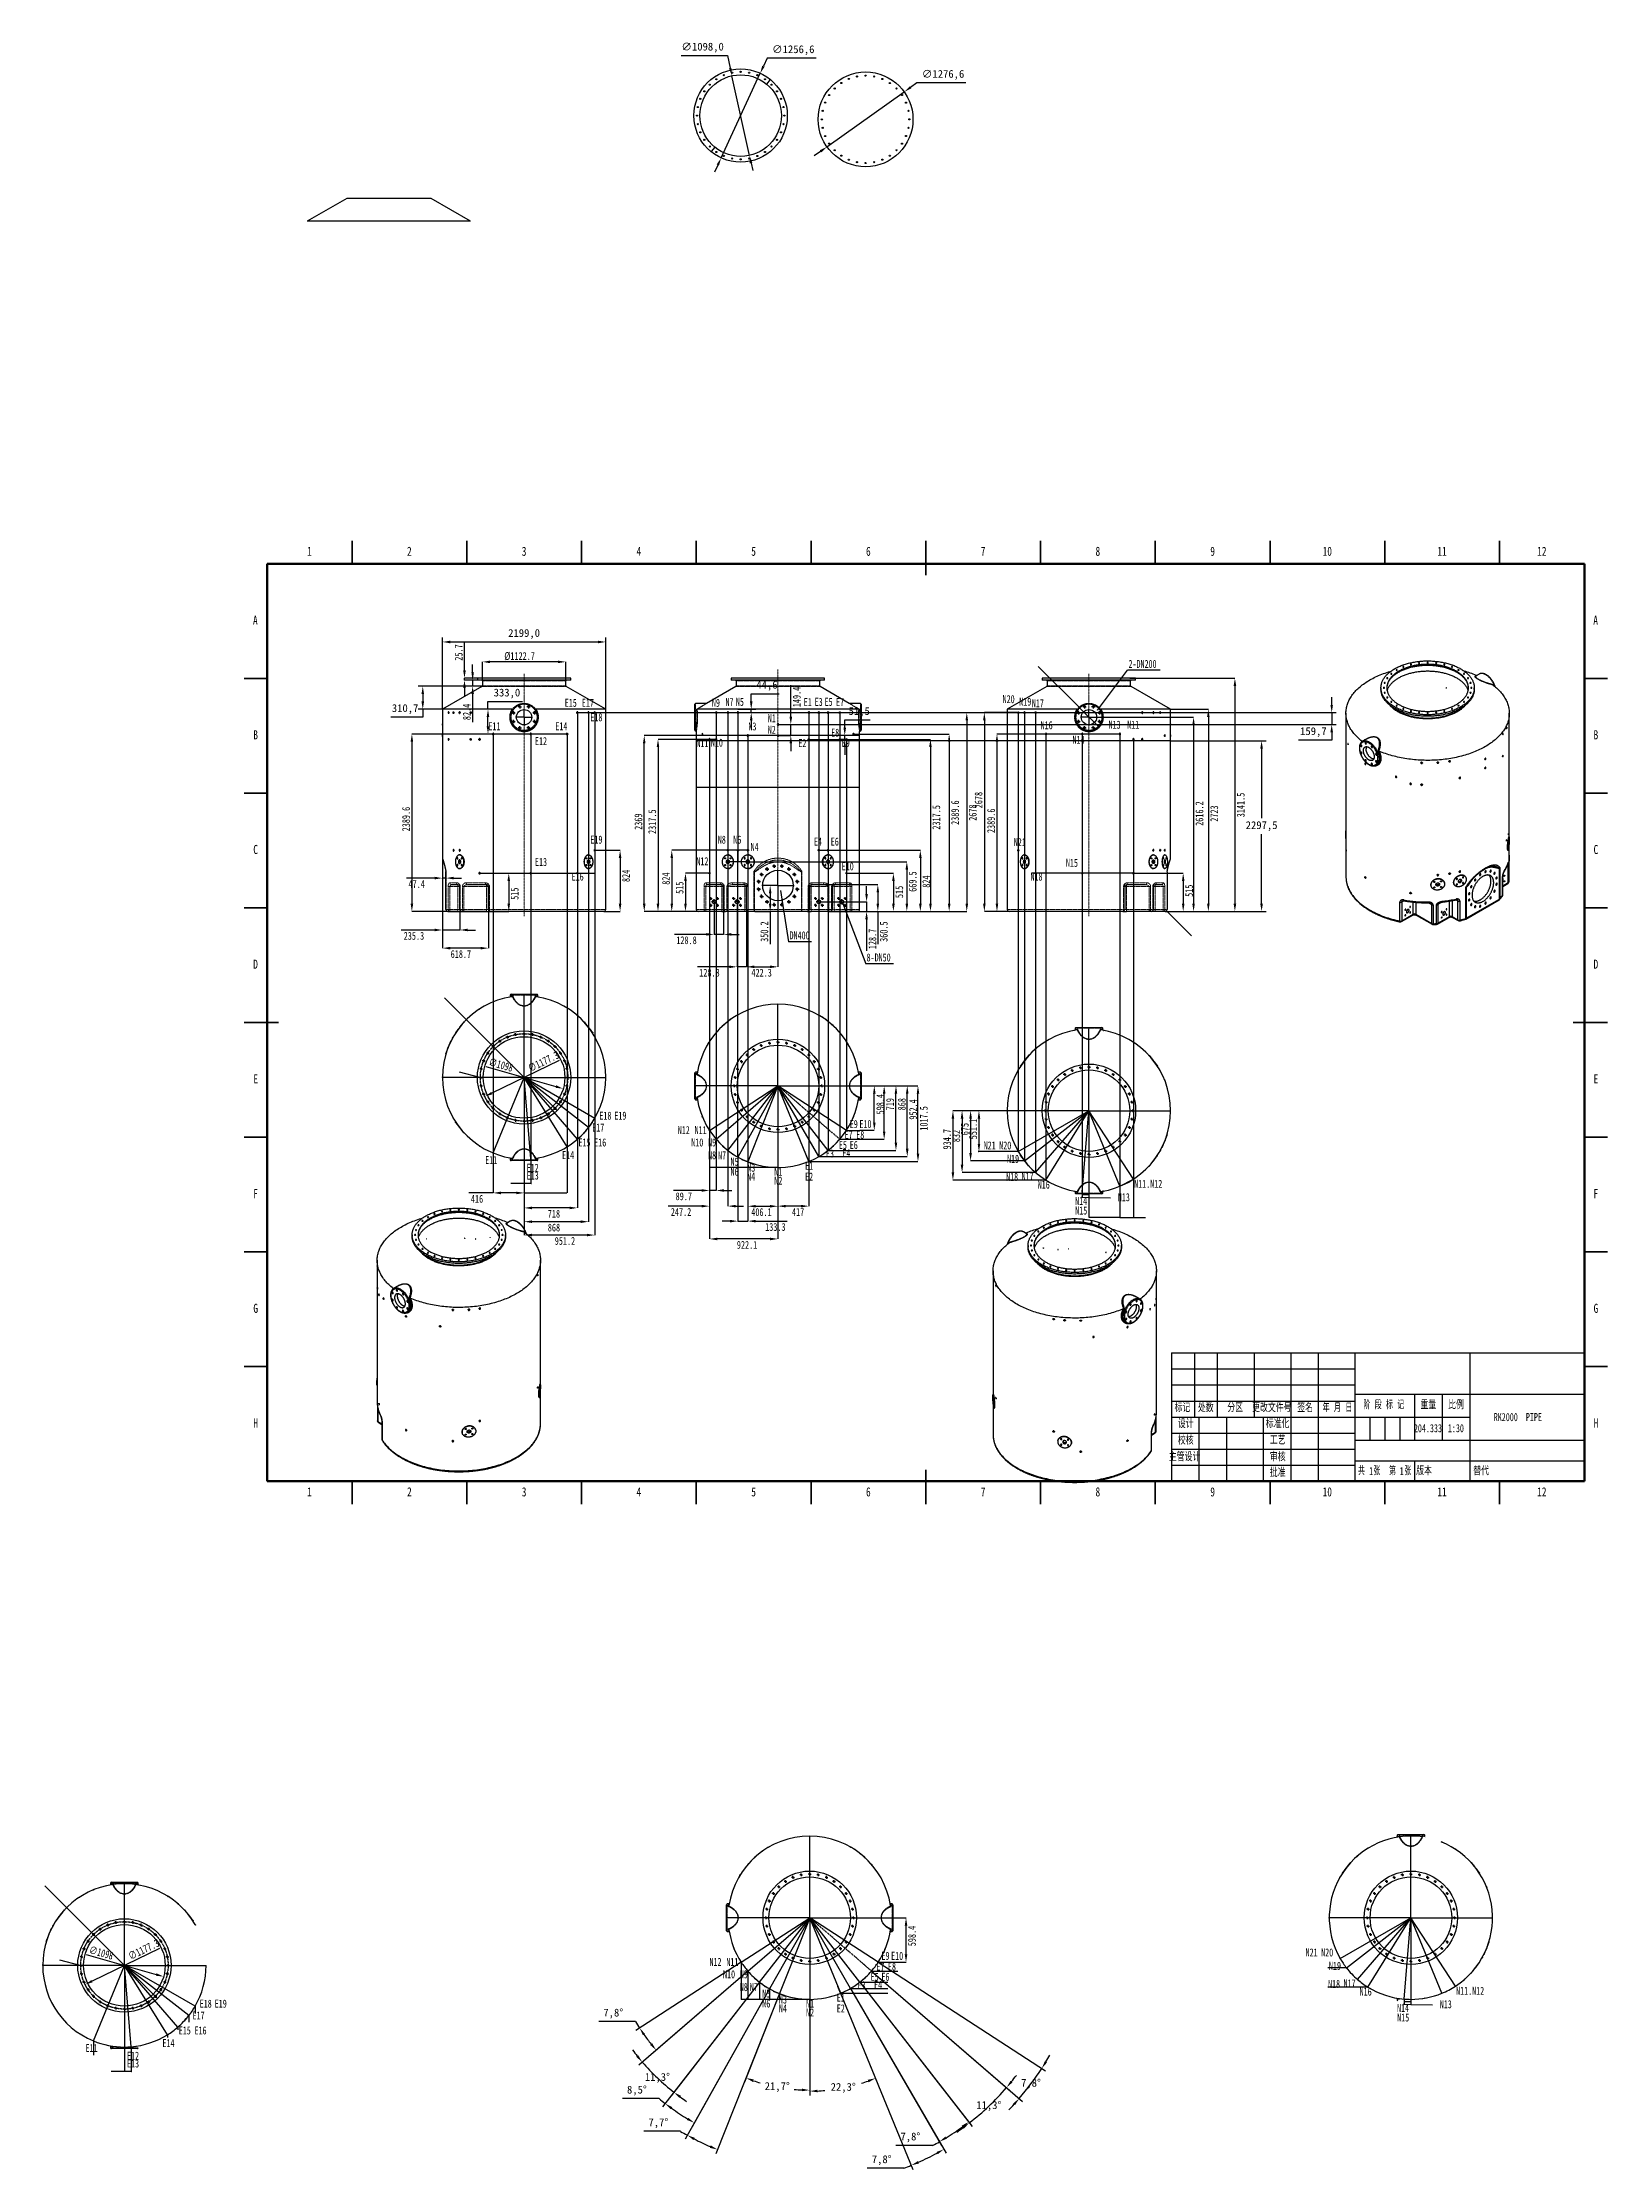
# Model space of a CAD drawing. Header units: millimetres. Extents: x -12403 to 8666, y -15213 to 13435.
import ezdxf

# ---------------------------------------------------------------- set-up
doc = ezdxf.new("R2010")
doc.units = ezdxf.units.MM
doc.header["$PDSIZE"] = -1
doc.linetypes.add('CENTERX2', pattern=[20.32, 12.7, -2.54, 2.54, -2.54])
doc.linetypes.add('PHANTOM', pattern=[12.7, 6.35, -1.27, 1.27, -1.27, 1.27, -1.27])
for name, color, linetype in [('10', 7, 'Continuous'), ('5', 7, 'Continuous'), ('SLD-0', 7, 'Continuous')]:
    doc.layers.add(name, color=color, linetype=linetype)
doc.styles.add('SLDTEXTSTYLE0', font='TXT', dxfattribs={"width": 0.7})
doc.styles.add('SLDTEXTSTYLE1', font='TXT', dxfattribs={"width": 0.75})
doc.styles.add('SLDTEXTSTYLE2', font='TXT', dxfattribs={"width": 0.7, "bigfont": 'bigfont'})
doc.styles.add('SLDTEXTSTYLE3', font='TXT', dxfattribs={"width": 0.6, "bigfont": 'bigfont'})
doc.styles.add('SLDTEXTSTYLE4', font='TXT', dxfattribs={"width": 0.614286, "bigfont": 'bigfont'})
doc.styles.add('SLDTEXTSTYLE5', font='TXT', dxfattribs={"width": 0.62, "bigfont": 'bigfont'})
doc.dimstyles.new('ISO-25', dxfattribs={"dimtxt": 2.5, "dimasz": 2.5, "dimexe": 1.25, "dimexo": 0.625, "dimtad": 1, "dimtxsty": 'Standard', "dimcen": 2.5, "dimadec": 0, "dimazin": 0, "dimtfac": 1, "dimtmove": 0, "dimatfit": 3, "dimfxl": 0, "dimarcsym": 0})
doc.dimstyles.new('SLDDIMSTYLE0', dxfattribs={"dimscale": 30, "dimtxt": 3.5, "dimasz": 3.5, "dimexe": 0, "dimexo": 0.0625, "dimgap": 0.875, "dimtad": 2, "dimdec": 1, "dimrnd": 1e-09, "dimzin": 12, "dimdsep": 46, "dimtxsty": 'SLDTEXTSTYLE0', "dimcen": 0.09, "dimadec": 0, "dimazin": 3, "dimtfac": 1, "dimtdec": 1, "dimtofl": 0, "dimtmove": 0, "dimatfit": 3, "dimfxl": 0, "dimfrac": 2, "dimtolj": 1, "dimtzin": 12, "dimarcsym": 0})
doc.dimstyles.new('SLDDIMSTYLE1', dxfattribs={"dimscale": 30, "dimtxt": 3.5, "dimasz": 3.5, "dimexe": 0, "dimexo": 0.0625, "dimgap": 0.875, "dimtad": 2, "dimdec": 1, "dimrnd": 1e-09, "dimzin": 12, "dimdsep": 46, "dimtxsty": 'SLDTEXTSTYLE0', "dimcen": 0.09, "dimadec": 0, "dimazin": 3, "dimtfac": 1, "dimtdec": 1, "dimtmove": 0, "dimatfit": 0, "dimfxl": 0, "dimfrac": 2, "dimtolj": 1, "dimtzin": 12, "dimarcsym": 0})
doc.dimstyles.new('SLDDIMSTYLE10', dxfattribs={"dimscale": 30, "dimtxt": 3.5, "dimasz": 3.5, "dimexe": 0, "dimexo": 0.0625, "dimgap": 0.875, "dimtad": 2, "dimdec": 1, "dimrnd": 1e-09, "dimzin": 12, "dimdsep": 46, "dimtxsty": 'SLDTEXTSTYLE0', "dimcen": 0, "dimadec": 0, "dimazin": 3, "dimtfac": 1, "dimtdec": 1, "dimtmove": 0, "dimatfit": 3, "dimfxl": 0, "dimfrac": 2, "dimtolj": 1, "dimtzin": 12, "dimarcsym": 0})
doc.dimstyles.new('SLDDIMSTYLE11', dxfattribs={"dimtxt": 3.5, "dimasz": 3.5, "dimexe": 0, "dimexo": 0.0625, "dimgap": 0.875, "dimtad": 2, "dimdec": 1, "dimrnd": 1e-09, "dimzin": 12, "dimdsep": 46, "dimtxsty": 'SLDTEXTSTYLE0', "dimcen": 0, "dimadec": 0, "dimazin": 3, "dimtfac": 1, "dimtdec": 1, "dimtmove": 0, "dimatfit": 3, "dimfxl": 0, "dimfrac": 2, "dimtolj": 1, "dimtzin": 12, "dimarcsym": 0})
doc.dimstyles.new('SLDDIMSTYLE12', dxfattribs={"dimtxt": 3.5, "dimasz": 3.5, "dimexe": 0, "dimexo": 0.0625, "dimgap": 0.875, "dimtad": 2, "dimdec": 1, "dimrnd": 1e-09, "dimzin": 12, "dimdsep": 46, "dimtxsty": 'SLDTEXTSTYLE0', "dimblk1": 'NONE', "dimsah": 1, "dimcen": 0, "dimadec": 0, "dimazin": 3, "dimtfac": 1, "dimtdec": 1, "dimtmove": 0, "dimatfit": 3, "dimldrblk": 'NONE', "dimfxl": 0, "dimfrac": 2, "dimtolj": 1, "dimtzin": 12, "dimarcsym": 0})
doc.dimstyles.new('SLDDIMSTYLE2', dxfattribs={"dimtxt": 0.18, "dimasz": 1.076923, "dimexe": 0, "dimexo": 0.0625, "dimgap": 0, "dimtad": 0, "dimtih": 1, "dimtoh": 1, "dimdec": 0, "dimrnd": 1e-09, "dimzin": 0, "dimdsep": 46, "dimtxsty": 'Standard', "dimblk1": 'DOT', "dimblk2": 'DOT', "dimsah": 1, "dimcen": 0.09, "dimadec": 0, "dimazin": 0, "dimtfac": 1.076923, "dimtdec": 0, "dimtofl": 0, "dimtmove": 0, "dimatfit": 3, "dimldrblk": 'DOT', "dimfxl": 0, "dimfrac": 2, "dimtolj": 1, "dimtzin": 0, "dimarcsym": 0})
doc.dimstyles.new('SLDDIMSTYLE3', dxfattribs={"dimtxt": 0.18, "dimasz": 3.5, "dimexe": 0, "dimexo": 0.0625, "dimgap": 0, "dimtad": 0, "dimtih": 1, "dimtoh": 1, "dimdec": 0, "dimrnd": 1e-09, "dimzin": 0, "dimdsep": 46, "dimtxsty": 'Standard', "dimsah": 1, "dimcen": 0.09, "dimadec": 0, "dimazin": 0, "dimtfac": 3.5, "dimtdec": 0, "dimtofl": 0, "dimtmove": 0, "dimatfit": 3, "dimfxl": 0, "dimfrac": 2, "dimtolj": 1, "dimtzin": 0, "dimarcsym": 0})
doc.dimstyles.new('SLDDIMSTYLE4', dxfattribs={"dimtxt": 3.5, "dimasz": 3.5, "dimexe": 0, "dimexo": 0.0625, "dimgap": 0.875, "dimtad": 2, "dimdec": 0, "dimrnd": 1e-09, "dimzin": 12, "dimdsep": 46, "dimtxsty": 'SLDTEXTSTYLE0', "dimcen": 0.09, "dimadec": 0, "dimazin": 3, "dimtfac": 1, "dimtdec": 0, "dimtmove": 0, "dimatfit": 0, "dimfxl": 0, "dimfrac": 2, "dimtolj": 1, "dimtzin": 12, "dimarcsym": 0})
doc.dimstyles.new('SLDDIMSTYLE5', dxfattribs={"dimtxt": 3.5, "dimasz": 3.5, "dimexe": 0, "dimexo": 0.0625, "dimgap": 0.875, "dimtad": 2, "dimdec": 0, "dimrnd": 1e-09, "dimzin": 12, "dimdsep": 46, "dimtxsty": 'SLDTEXTSTYLE0', "dimcen": 0.09, "dimadec": 0, "dimazin": 3, "dimtfac": 1, "dimtdec": 0, "dimtofl": 0, "dimtmove": 0, "dimatfit": 3, "dimfxl": 0, "dimfrac": 2, "dimtolj": 1, "dimtzin": 12, "dimarcsym": 0})
doc.dimstyles.new('SLDDIMSTYLE6', dxfattribs={"dimscale": 30, "dimtxt": 3.5, "dimasz": 3.5, "dimexe": 0, "dimexo": 0.0625, "dimgap": 0.875, "dimtad": 2, "dimdec": 0, "dimrnd": 1e-09, "dimzin": 12, "dimdsep": 46, "dimtxsty": 'SLDTEXTSTYLE0', "dimcen": 0.09, "dimadec": 0, "dimazin": 3, "dimtfac": 1, "dimtdec": 0, "dimtofl": 0, "dimtmove": 0, "dimatfit": 3, "dimfxl": 0, "dimfrac": 2, "dimtolj": 1, "dimtzin": 12, "dimarcsym": 0})
doc.dimstyles.new('SLDDIMSTYLE7', dxfattribs={"dimtxt": 3.5, "dimasz": 3.5, "dimexe": 0, "dimexo": 0.0625, "dimgap": 0.875, "dimtad": 2, "dimdec": 1, "dimrnd": 1e-09, "dimzin": 12, "dimdsep": 46, "dimtxsty": 'SLDTEXTSTYLE0', "dimblk1": 'NONE', "dimsah": 1, "dimcen": 0, "dimadec": 0, "dimazin": 3, "dimtfac": 1, "dimtdec": 1, "dimtmove": 0, "dimatfit": 3, "dimldrblk": 'NONE', "dimfxl": 0, "dimfrac": 2, "dimtolj": 1, "dimtzin": 12, "dimarcsym": 0})
doc.dimstyles.new('SLDDIMSTYLE8', dxfattribs={"dimtxt": 3.5, "dimasz": 3.5, "dimexe": 0, "dimexo": 0.0625, "dimgap": 0.875, "dimtad": 2, "dimdec": 1, "dimrnd": 1e-09, "dimzin": 12, "dimdsep": 46, "dimtxsty": 'SLDTEXTSTYLE0', "dimcen": 0, "dimadec": 0, "dimazin": 3, "dimtfac": 1, "dimtdec": 1, "dimtofl": 0, "dimtmove": 0, "dimatfit": 3, "dimfxl": 0, "dimfrac": 2, "dimtolj": 1, "dimtzin": 12, "dimarcsym": 0})
doc.dimstyles.new('SLDDIMSTYLE9', dxfattribs={"dimtxt": 3.5, "dimasz": 3.5, "dimexe": 0, "dimexo": 0.0625, "dimgap": 0.875, "dimtad": 2, "dimdec": 0, "dimrnd": 1e-09, "dimzin": 12, "dimdsep": 46, "dimtxsty": 'SLDTEXTSTYLE0', "dimcen": 0.09, "dimadec": 0, "dimazin": 3, "dimtfac": 1, "dimtdec": 0, "dimtmove": 0, "dimatfit": 0, "dimfxl": 0, "dimfrac": 2, "dimtolj": 1, "dimtzin": 12, "dimarcsym": 0})

msp = doc.modelspace()

# ---------------------------------------------------------------- texts
at = {"color": 7, "linetype": 'Continuous', "lineweight": 0, "attachment_point": 2, "style": 'SLDTEXTSTYLE1'}
for s, insert, char_height in [('1', (-8808.95, 6643.82), 122.63), ('2', (-7464.8, 6643.82), 122.63), ('3', (-5919.8, 6643.82), 122.63), ('4', (-4374.8, 6643.82), 122.63), ('5', (-2829.8, 6643.82), 122.63), ('6', (-1284.8, 6643.82), 122.63), ('7', (260.2, 6643.82), 122.63), ('8', (1805.2, 6643.82), 122.63), ('9', (3350.2, 6643.82), 122.63), ('10', (4893.97, 6643.82), 122.634), ('11', (6438.97, 6643.82), 122.634), ('12', (7783.12, 6643.82), 122.634), ('A', (-9538.82, 5716.82), 122.63), ('A', (8506.78, 5716.82), 122.63), ('B', (-9534.77, 4171.82), 122.63), ('B', (8510.83, 4171.82), 122.63), ('C', (-9535.14, 2626.82), 122.63), ('C', (8510.46, 2626.82), 122.63), ('D', (-9535.32, 1081.82), 122.63), ('D', (8510.28, 1081.82), 122.63), ('E', (-9533.62, -463.18), 122.63), ('E', (8511.98, -463.18), 122.63), ('F', (-9535.17, -2008.18), 122.63), ('F', (8510.43, -2008.18), 122.63), ('G', (-9534.27, -3553.18), 122.63), ('G', (8511.33, -3553.18), 122.63), ('H', (-9534.16, -5098.18), 122.63), ('H', (8511.44, -5098.18), 122.63), ('1', (-8808.95, -6025.18), 122.63), ('2', (-7464.8, -6025.18), 122.63), ('3', (-5919.8, -6025.18), 122.63), ('4', (-4374.8, -6025.18), 122.63), ('5', (-2829.8, -6025.18), 122.63), ('6', (-1284.8, -6025.18), 122.63), ('7', (260.2, -6025.18), 122.63), ('8', (1805.2, -6025.18), 122.63), ('9', (3350.2, -6025.18), 122.63), ('10', (4893.97, -6025.18), 122.634), ('11', (6438.97, -6025.18), 122.634), ('12', (7783.12, -6025.18), 122.634)]:
    msp.add_mtext(s, dxfattribs=dict(at, insert=insert, char_height=char_height))
at = {"layer": '10', "char_height": 108.15}
for s, insert, attachment_point, style in [('E15', (-5372.8, 4595.47), 1, 'SLDTEXTSTYLE0'), ('E17', (-5141.89, 4595.47), 1, 'SLDTEXTSTYLE0'), ('N9', (-3390.78, 4595.47), 1, 'SLDTEXTSTYLE0'), ('N7', (-3208.43, 4605.82), 1, 'SLDTEXTSTYLE0'), ('N5', (-3068.83, 4608.43), 1, 'SLDTEXTSTYLE0'), ('E1', (-2155.05, 4605.82), 1, 'SLDTEXTSTYLE0'), ('E3', (-2007.77, 4608.43), 1, 'SLDTEXTSTYLE0'), ('E5', (-1873.65, 4608.43), 1, 'SLDTEXTSTYLE0'), ('E7', (-1719.83, 4605.82), 1, 'SLDTEXTSTYLE0'), ('N20', (522.78, 4644.75), 1, 'SLDTEXTSTYLE0'), ('N19', (747.05, 4610.57), 1, 'SLDTEXTSTYLE0'), ('N17', (916.33, 4589.2), 1, 'SLDTEXTSTYLE0'), ('E18', (-5027.69, 4400.64), 1, 'SLDTEXTSTYLE0'), ('N1', (-2639.23, 4388.51), 1, 'SLDTEXTSTYLE0'), ('N13', (1949.62, 4300.13), 1, 'SLDTEXTSTYLE0'), ('N11', (2200.94, 4300.13), 1, 'SLDTEXTSTYLE0'), ('E11', (-6401.03, 4279.52), 1, 'SLDTEXTSTYLE0'), ('E12', (-5773.36, 4079.84), 1, 'SLDTEXTSTYLE0'), ('E14', (-5499.33, 4279.52), 1, 'SLDTEXTSTYLE0'), ('N11', (-3600.63, 4054.05), 1, 'SLDTEXTSTYLE0'), ('N10', (-3405.07, 4058.51), 1, 'SLDTEXTSTYLE0'), ('N3', (-2900.18, 4277.8), 1, 'SLDTEXTSTYLE0'), ('N2', (-2639.23, 4232.47), 1, 'SLDTEXTSTYLE0'), ('E2', (-2226.85, 4053.17), 1, 'SLDTEXTSTYLE0'), ('E8', (-1785.9, 4193.58), 1, 'SLDTEXTSTYLE0'), ('E9', (-1643.5, 4054.05), 1, 'SLDTEXTSTYLE0'), ('N16', (1034.35, 4293.29), 1, 'SLDTEXTSTYLE0'), ('N14', (1463.9, 4097.18), 1, 'SLDTEXTSTYLE0'), ('E19', (-5027.69, 2752.64), 1, 'SLDTEXTSTYLE0'), ('N8', (-3312.03, 2752.64), 1, 'SLDTEXTSTYLE0'), ('N6', (-3103.17, 2752.64), 1, 'SLDTEXTSTYLE0'), ('N4', (-2870.15, 2654.09), 1, 'SLDTEXTSTYLE0'), ('E4', (-2016.49, 2726.6), 1, 'SLDTEXTSTYLE0'), ('E6', (-1790.84, 2726.6), 1, 'SLDTEXTSTYLE0'), ('N21', (673.76, 2718.6), 1, 'SLDTEXTSTYLE0'), ('E13', (-5773.36, 2452.45), 1, 'SLDTEXTSTYLE0'), ('N12', (-3600.63, 2461.67), 1, 'SLDTEXTSTYLE0'), ('E10', (-1644.32, 2393.55), 1, 'SLDTEXTSTYLE0'), ('N15', (1375.44, 2440.43), 1, 'SLDTEXTSTYLE0'), ('E16', (-5280.04, 2255.39), 1, 'SLDTEXTSTYLE0'), ('N18', (898.49, 2254.84), 1, 'SLDTEXTSTYLE0'), ('E17', (-5002.65, -1124.94), 1, 'SLDTEXTSTYLE0'), ('E18', (-4906.45, -965.33), 1, 'SLDTEXTSTYLE0'), ('E19', (-4704.71, -965.33), 1, 'SLDTEXTSTYLE0'), ('E9', (-1535.44, -1078.02), 1, 'SLDTEXTSTYLE0'), ('E10', (-1405.32, -1078.02), 1, 'SLDTEXTSTYLE0'), ('E15', (-5188.82, -1326.16), 1, 'SLDTEXTSTYLE0'), ('E16', (-4976.07, -1326.16), 1, 'SLDTEXTSTYLE0'), ('N12', (-3850.98, -1159.6), 1, 'SLDTEXTSTYLE0'), ('N10', (-3669.04, -1326.16), 1, 'SLDTEXTSTYLE0'), ('N11', (-3623.85, -1159.6), 1, 'SLDTEXTSTYLE0'), ('N9', (-3443.09, -1326.16), 1, 'SLDTEXTSTYLE0'), ('E5', (-1681.63, -1360.01), 1, 'SLDTEXTSTYLE0'), ('E7', (-1604.31, -1221.85), 1, 'SLDTEXTSTYLE0'), ('E6', (-1535.44, -1360.01), 1, 'SLDTEXTSTYLE0'), ('E8', (-1448, -1221.85), 1, 'SLDTEXTSTYLE0'), ('N21', (267.72, -1366.45), 1, 'SLDTEXTSTYLE0'), ('N20', (477.28, -1366.45), 1, 'SLDTEXTSTYLE0'), ('E11', (-6443.51, -1562.79), 1, 'SLDTEXTSTYLE0'), ('E12', (-5885.17, -1667), 1, 'SLDTEXTSTYLE0'), ('E14', (-5408.46, -1497.1), 1, 'SLDTEXTSTYLE0'), ('N8', (-3443.09, -1498.67), 1, 'SLDTEXTSTYLE0'), ('N7', (-3308.64, -1498.67), 1, 'SLDTEXTSTYLE0'), ('N5', (-3140.24, -1585.81), 1, 'SLDTEXTSTYLE0'), ('N3', (-2916.07, -1666.09), 1, 'SLDTEXTSTYLE0'), ('E1', (-2136.81, -1640.43), 1, 'SLDTEXTSTYLE0'), ('E3', (-1855.92, -1474.41), 1, 'SLDTEXTSTYLE0'), ('E4', (-1634.59, -1468.5), 1, 'SLDTEXTSTYLE0'), ('N19', (582.16, -1546.98), 1, 'SLDTEXTSTYLE0'), ('E13', (-5885.17, -1771.42), 1, 'SLDTEXTSTYLE0'), ('N6', (-3140.24, -1719.64), 1, 'SLDTEXTSTYLE0'), ('N4', (-2916.6, -1786.07), 1, 'SLDTEXTSTYLE0'), ('N1', (-2551, -1721.13), 1, 'SLDTEXTSTYLE0'), ('N2', (-2551, -1840.65), 1, 'SLDTEXTSTYLE0'), ('E2', (-2136.81, -1786.07), 1, 'SLDTEXTSTYLE0'), ('N18', (569.64, -1790), 1, 'SLDTEXTSTYLE0'), ('N17', (778.78, -1782.94), 1, 'SLDTEXTSTYLE0'), ('N16', (995.33, -1894.19), 1, 'SLDTEXTSTYLE0'), ('N11.N12', (2293.69, -1883.3), 1, 'SLDTEXTSTYLE0'), ('N14', (1498.71, -2113.44), 1, 'SLDTEXTSTYLE0'), ('N15', (1500.06, -2242.68), 1, 'SLDTEXTSTYLE0'), ('N13', (2073.92, -2063.79), 1, 'SLDTEXTSTYLE0'), ('阶 \\M+19269 标 记', (5655.01, -4863.46), 2, 'SLDTEXTSTYLE4'), ('\\M+18F64\\M+197CA', (6254.45, -4863.46), 2, 'SLDTEXTSTYLE2'), ('\\M+194E4\\M+197E1', (6627.91, -4863.46), 2, 'SLDTEXTSTYLE2'), ('标记', (2944.05, -4902.93), 2, 'SLDTEXTSTYLE2'), ('设计', (2988.59, -5118.68), 2, 'SLDTEXTSTYLE2'), ('处\\M+19094', (3258.34, -4902.93), 2, 'SLDTEXTSTYLE2'), ('\\M+195AA\\M+18BE6', (3653.78, -4902.93), 2, 'SLDTEXTSTYLE2'), ('\\M+18D58\\M+189FC\\M+195B6\\M+18C8F\\M+18D86', (4148.13, -4902.93), 2, 'SLDTEXTSTYLE2'), ('标\\M+18F79\\M+189BB', (4224.83, -5118.68), 2, 'SLDTEXTSTYLE2'), ('签\\M+196BC', (4596.39, -4902.93), 2, 'SLDTEXTSTYLE2'), ('\\M+1944E \\M+18C8E \\M+193FA', (5030.58, -4902.93), 2, 'SLDTEXTSTYLE5'), ('RK2000  PIPE', (7135.32, -5025.21), 1, 'SLDTEXTSTYLE0'), ('\\M+18D5A\\M+18A6A', (2988.24, -5340.49), 2, 'SLDTEXTSTYLE2'), ('\\M+18D48艺', (4226.81, -5339.18), 2, 'SLDTEXTSTYLE2'), ('204.333', (6249.43, -5175.21), 2, 'SLDTEXTSTYLE0'), ('1:30', (6625.95, -5175.21), 2, 'SLDTEXTSTYLE0'), ('\\M+18EE5\\M+18AC7设计', (2973.17, -5563.77), 2, 'SLDTEXTSTYLE2'), ('审\\M+18A6A', (4226.78, -5563.77), 2, 'SLDTEXTSTYLE2'), ('\\M+194E1\\M+18F79', (4226.47, -5776.65), 2, 'SLDTEXTSTYLE2'), ('\\M+18BA4  张', (5458.11, -5753.16), 2, 'SLDTEXTSTYLE3'), ('1', (5457.04, -5753.16), 1, 'SLDTEXTSTYLE0'), ('\\M+191E6  张', (5875.82, -5753.16), 2, 'SLDTEXTSTYLE3'), ('1', (5869.15, -5753.16), 1, 'SLDTEXTSTYLE0'), ('\\M+194C5\\M+1967B', (6196.54, -5753.16), 2, 'SLDTEXTSTYLE2'), ('E9', (-1108.35, -12281.87), 1, 'SLDTEXTSTYLE0'), ('E10', (-978.23, -12281.87), 1, 'SLDTEXTSTYLE0'), ('N21', (4602.29, -12236.03), 1, 'SLDTEXTSTYLE0'), ('N20', (4811.85, -12236.03), 1, 'SLDTEXTSTYLE0'), ('N12', (-3423.89, -12363.45), 1, 'SLDTEXTSTYLE0'), ('N10', (-3241.95, -12530.02), 1, 'SLDTEXTSTYLE0'), ('N11', (-3196.75, -12363.45), 1, 'SLDTEXTSTYLE0'), ('N9', (-3016, -12530.02), 1, 'SLDTEXTSTYLE0'), ('E5', (-1254.54, -12563.87), 1, 'SLDTEXTSTYLE0'), ('E7', (-1177.22, -12425.7), 1, 'SLDTEXTSTYLE0'), ('E6', (-1108.35, -12563.87), 1, 'SLDTEXTSTYLE0'), ('E8', (-1020.91, -12425.7), 1, 'SLDTEXTSTYLE0'), ('N19', (4916.73, -12416.55), 1, 'SLDTEXTSTYLE0'), ('N8', (-3016, -12702.52), 1, 'SLDTEXTSTYLE0'), ('N7', (-2881.55, -12702.52), 1, 'SLDTEXTSTYLE0'), ('N5', (-2713.15, -12789.67), 1, 'SLDTEXTSTYLE0'), ('N3', (-2488.98, -12869.94), 1, 'SLDTEXTSTYLE0'), ('E1', (-1709.72, -12844.28), 1, 'SLDTEXTSTYLE0'), ('E3', (-1428.83, -12678.27), 1, 'SLDTEXTSTYLE0'), ('E4', (-1207.5, -12672.36), 1, 'SLDTEXTSTYLE0'), ('N18', (4904.2, -12659.58), 1, 'SLDTEXTSTYLE0'), ('N17', (5113.35, -12652.51), 1, 'SLDTEXTSTYLE0'), ('N16', (5329.89, -12763.76), 1, 'SLDTEXTSTYLE0'), ('N11.N12', (6628.26, -12752.87), 1, 'SLDTEXTSTYLE0'), ('E17', (-10383.66, -13085.16), 1, 'SLDTEXTSTYLE0'), ('E18', (-10287.46, -12925.55), 1, 'SLDTEXTSTYLE0'), ('E19', (-10085.72, -12925.55), 1, 'SLDTEXTSTYLE0'), ('N6', (-2713.15, -12923.5), 1, 'SLDTEXTSTYLE0'), ('N4', (-2489.51, -12989.92), 1, 'SLDTEXTSTYLE0'), ('N1', (-2123.91, -12924.98), 1, 'SLDTEXTSTYLE0'), ('N2', (-2123.91, -13044.51), 1, 'SLDTEXTSTYLE0'), ('E2', (-1709.72, -12989.92), 1, 'SLDTEXTSTYLE0'), ('N14', (5833.28, -12983.02), 1, 'SLDTEXTSTYLE0'), ('N15', (5834.63, -13112.26), 1, 'SLDTEXTSTYLE0'), ('N13', (6408.48, -12933.36), 1, 'SLDTEXTSTYLE0'), ('E14', (-10789.46, -13457.32), 1, 'SLDTEXTSTYLE0'), ('E15', (-10569.83, -13286.38), 1, 'SLDTEXTSTYLE0'), ('E16', (-10357.07, -13286.38), 1, 'SLDTEXTSTYLE0'), ('E11', (-11824.52, -13523.01), 1, 'SLDTEXTSTYLE0'), ('E12', (-11266.17, -13627.22), 1, 'SLDTEXTSTYLE0'), ('E13', (-11266.17, -13731.64), 1, 'SLDTEXTSTYLE0')]:
    msp.add_mtext(s, dxfattribs=dict(at, insert=insert, attachment_point=attachment_point, style=style))
at = {"layer": 'SLD-0', "insert": (6860.47, -5753.16), "char_height": 108.15, "attachment_point": 1, "style": 'SLDTEXTSTYLE2'}
msp.add_mtext('\\M+191D6\\M+191E3', dxfattribs=at)

# ---------------------------------------------------------------- blocks, each defined once
blk = doc.blocks.new('_D')
at = {"layer": '10', "color": 0, "lineweight": -2, "transparency": 16777216}
for p, q in [((-1249, 4409), (40, 4409)), ((40, 4304), (40, 1836)), ((-1527, 1731), (40, 1731))]:
    blk.add_line(p, q, dxfattribs=at)
at = {"layer": '10', "color": 0, "transparency": 16777216}
for points in [[(23, 4304), (58, 4304), (40, 4409)], [(23, 1836), (58, 1836), (40, 1731)]]:
    blk.add_solid(points, dxfattribs=at)
at = {"layer": 'Defpoints', "color": 0, "transparency": 16777216}
for p in [(-1251, 4409), (-1529, 1731), (40, 1731)]:
    blk.add_point(p, dxfattribs=at)
at = {"layer": '10', "color": 0, "transparency": 16777216, "insert": (67, 3062), "char_height": 105, "attachment_point": 2, "rotation": 90, "style": 'SLDTEXTSTYLE0'}
blk.add_mtext('\\A1;2678', dxfattribs=at)
blk = doc.blocks.new('_D_1')
at = {"layer": '10', "color": 0, "lineweight": -2, "transparency": 16777216}
for p, q in [((-2906, 2401), (-767, 2401)), ((-767, 2296), (-767, 1836)), ((-1426, 1731), (-767, 1731))]:
    blk.add_line(p, q, dxfattribs=at)
at = {"layer": '10', "color": 0, "transparency": 16777216}
for points in [[(-784, 2296), (-749, 2296), (-767, 2401)], [(-784, 1836), (-749, 1836), (-767, 1731)]]:
    blk.add_solid(points, dxfattribs=at)
at = {"layer": 'Defpoints', "color": 0, "transparency": 16777216}
for p in [(-2908, 2401), (-1428, 1731), (-767, 1731)]:
    blk.add_point(p, dxfattribs=at)
at = {"layer": '10', "color": 0, "transparency": 16777216, "insert": (-741, 2133), "char_height": 105, "attachment_point": 2, "rotation": 90, "style": 'SLDTEXTSTYLE0'}
blk.add_mtext('\\A1;669.5', dxfattribs=at)
blk = doc.blocks.new('_D_2')
at = {"layer": '10', "color": 0, "lineweight": -2, "transparency": 16777216}
for p, q in [((-3427, 4049), (-4117, 4049)), ((-4117, 3944), (-4117, 1836)), ((-3577, 1731), (-4117, 1731))]:
    blk.add_line(p, q, dxfattribs=at)
at = {"layer": '10', "color": 0, "transparency": 16777216}
for points in [[(-4135, 3944), (-4100, 3944), (-4117, 4049)], [(-4135, 1836), (-4100, 1836), (-4117, 1731)]]:
    blk.add_solid(points, dxfattribs=at)
at = {"layer": 'Defpoints', "color": 0, "transparency": 16777216}
for p in [(-3425, 4049), (-4117, 1731), (-3576, 1731)]:
    blk.add_point(p, dxfattribs=at)
at = {"layer": '10', "color": 0, "transparency": 16777216, "insert": (-4248, 2940), "char_height": 105, "attachment_point": 2, "rotation": 90, "style": 'SLDTEXTSTYLE0'}
blk.add_mtext('\\A1;2317.5', dxfattribs=at)
blk = doc.blocks.new('_D_3')
at = {"layer": '10', "color": 0, "lineweight": -2, "transparency": 16777216}
for p, q in [((-3436, 2246), (-3747, 2246)), ((-3747, 2141), (-3747, 1836)), ((-3577, 1731), (-3747, 1731))]:
    blk.add_line(p, q, dxfattribs=at)
at = {"layer": '10', "color": 0, "transparency": 16777216}
for points in [[(-3765, 2141), (-3730, 2141), (-3747, 2246)], [(-3765, 1836), (-3730, 1836), (-3747, 1731)]]:
    blk.add_solid(points, dxfattribs=at)
at = {"layer": 'Defpoints', "color": 0, "transparency": 16777216}
for p in [(-3435, 2246), (-3747, 1731), (-3576, 1731)]:
    blk.add_point(p, dxfattribs=at)
at = {"layer": '10', "color": 0, "transparency": 16777216, "insert": (-3879, 2050), "char_height": 105, "attachment_point": 2, "rotation": 90, "style": 'SLDTEXTSTYLE0'}
blk.add_mtext('\\A1;515', dxfattribs=at)
blk = doc.blocks.new('_D_4')
at = {"layer": '10', "color": 0, "lineweight": -2, "transparency": 16777216}
for p, q in [((-1784, 2555), (-585, 2555)), ((-585, 2450), (-585, 1836)), ((-1527, 1731), (-585, 1731))]:
    blk.add_line(p, q, dxfattribs=at)
at = {"layer": '10', "color": 0, "transparency": 16777216}
for points in [[(-602, 2450), (-567, 2450), (-585, 2555)], [(-602, 1836), (-567, 1836), (-585, 1731)]]:
    blk.add_solid(points, dxfattribs=at)
at = {"layer": 'Defpoints', "color": 0, "transparency": 16777216}
for p in [(-1786, 2555), (-1529, 1731), (-585, 1731)]:
    blk.add_point(p, dxfattribs=at)
at = {"layer": '10', "color": 0, "transparency": 16777216, "insert": (-558, 2133), "char_height": 105, "attachment_point": 2, "rotation": 90, "style": 'SLDTEXTSTYLE0'}
blk.add_mtext('\\A1;824', dxfattribs=at)
blk = doc.blocks.new('_D_5')
at = {"layer": '10', "color": 0, "lineweight": -2, "transparency": 16777216}
for p, q in [((-1361, 4049), (-449, 4049)), ((-449, 3944), (-449, 1836)), ((-1829, 1731), (-449, 1731))]:
    blk.add_line(p, q, dxfattribs=at)
at = {"layer": '10', "color": 0, "transparency": 16777216}
for points in [[(-466, 3944), (-431, 3944), (-449, 4049)], [(-466, 1836), (-431, 1836), (-449, 1731)]]:
    blk.add_solid(points, dxfattribs=at)
at = {"layer": 'Defpoints', "color": 0, "transparency": 16777216}
for p in [(-1363, 4049), (-1831, 1731), (-449, 1731)]:
    blk.add_point(p, dxfattribs=at)
at = {"layer": '10', "color": 0, "transparency": 16777216, "insert": (-423, 2998), "char_height": 105, "attachment_point": 2, "rotation": 90, "style": 'SLDTEXTSTYLE0'}
blk.add_mtext('\\A1;2317.5', dxfattribs=at)
blk = doc.blocks.new('_D_6')
at = {"layer": '10', "color": 0, "lineweight": -2, "transparency": 16777216}
for p, q in [((-1416, 4121), (-197, 4121)), ((-197, 4016), (-197, 1836)), ((-1527, 1731), (-197, 1731))]:
    blk.add_line(p, q, dxfattribs=at)
at = {"layer": '10', "color": 0, "transparency": 16777216}
for points in [[(-214, 4016), (-179, 4016), (-197, 4121)], [(-214, 1836), (-179, 1836), (-197, 1731)]]:
    blk.add_solid(points, dxfattribs=at)
at = {"layer": 'Defpoints', "color": 0, "transparency": 16777216}
for p in [(-1418, 4121), (-1529, 1731), (-197, 1731)]:
    blk.add_point(p, dxfattribs=at)
at = {"layer": '10', "color": 0, "transparency": 16777216, "insert": (-170, 3062), "char_height": 105, "attachment_point": 2, "rotation": 90, "style": 'SLDTEXTSTYLE0'}
blk.add_mtext('\\A1;2389.6', dxfattribs=at)
blk = doc.blocks.new('_D_7')
at = {"layer": '10', "color": 0, "lineweight": -2, "transparency": 16777216}
for p, q in [((-1559, 2246), (-948, 2246)), ((-948, 2141), (-948, 1836)), ((-1426, 1731), (-948, 1731))]:
    blk.add_line(p, q, dxfattribs=at)
at = {"layer": '10', "color": 0, "transparency": 16777216}
for points in [[(-965, 2141), (-930, 2141), (-948, 2246)], [(-965, 1836), (-930, 1836), (-948, 1731)]]:
    blk.add_solid(points, dxfattribs=at)
at = {"layer": 'Defpoints', "color": 0, "transparency": 16777216}
for p in [(-1561, 2246), (-1428, 1731), (-948, 1731)]:
    blk.add_point(p, dxfattribs=at)
at = {"layer": '10', "color": 0, "transparency": 16777216, "insert": (-922, 1994), "char_height": 105, "attachment_point": 2, "rotation": 90, "style": 'SLDTEXTSTYLE0'}
blk.add_mtext('\\A1;515', dxfattribs=at)
blk = doc.blocks.new('_D_8')
at = {"layer": '10', "color": 0, "lineweight": -2, "transparency": 16777216}
for p, q in [((-2502, -621), (-2502, -2238)), ((-2085, -1638), (-2085, -2238)), ((-2190, -2238), (-2397, -2238))]:
    blk.add_line(p, q, dxfattribs=at)
at = {"layer": '10', "color": 0, "transparency": 16777216}
for points in [[(-2397, -2221), (-2397, -2256), (-2502, -2238)], [(-2190, -2221), (-2190, -2256), (-2085, -2238)]]:
    blk.add_solid(points, dxfattribs=at)
at = {"layer": 'Defpoints', "color": 0, "transparency": 16777216}
for p in [(-2502, -619), (-2085, -1636), (-2502, -2238)]:
    blk.add_point(p, dxfattribs=at)
at = {"layer": '10', "color": 0, "transparency": 16777216, "insert": (-2231, -2264), "char_height": 105, "attachment_point": 2, "style": 'SLDTEXTSTYLE0'}
blk.add_mtext('\\A1;417', dxfattribs=at)
blk = doc.blocks.new('_D_9')
at = {"layer": '10', "color": 0, "lineweight": -2, "transparency": 16777216}
for p, q in [((-3424, -1720), (-3424, -2238)), ((-3177, -1720), (-3177, -2238)), ((-3529, -2238), (-3980, -2238)), ((-3072, -2238), (-2967, -2238))]:
    blk.add_line(p, q, dxfattribs=at)
at = {"layer": '10', "color": 0, "transparency": 16777216}
for points in [[(-3529, -2221), (-3529, -2256), (-3424, -2238)], [(-3072, -2221), (-3072, -2256), (-3177, -2238)]]:
    blk.add_solid(points, dxfattribs=at)
at = {"layer": 'Defpoints', "color": 0, "transparency": 16777216}
for p in [(-3424, -1718), (-3177, -1718), (-3177, -2238)]:
    blk.add_point(p, dxfattribs=at)
at = {"layer": '10', "color": 0, "transparency": 16777216, "insert": (-3807, -2264), "char_height": 105, "attachment_point": 2, "style": 'SLDTEXTSTYLE0'}
blk.add_mtext('\\A1;247.2', dxfattribs=at)
blk = doc.blocks.new('_D_10')
at = {"layer": '10', "color": 0, "lineweight": -2, "transparency": 16777216}
for p, q in [((-3424, -1720), (-3424, -2027)), ((-3334, -1720), (-3334, -2027)), ((-3529, -2027), (-3907, -2027)), ((-3334, -2027), (-3424, -2027)), ((-3229, -2027), (-3124, -2027))]:
    blk.add_line(p, q, dxfattribs=at)
at = {"layer": '10', "color": 0, "transparency": 16777216}
for points in [[(-3529, -2010), (-3529, -2045), (-3424, -2027)], [(-3229, -2010), (-3229, -2045), (-3334, -2027)]]:
    blk.add_solid(points, dxfattribs=at)
at = {"layer": 'Defpoints', "color": 0, "transparency": 16777216}
for p in [(-3424, -1718), (-3334, -1718), (-3424, -2027)]:
    blk.add_point(p, dxfattribs=at)
at = {"layer": '10', "color": 0, "transparency": 16777216, "insert": (-3770, -2053), "char_height": 105, "attachment_point": 2, "style": 'SLDTEXTSTYLE0'}
blk.add_mtext('\\A1;89.7', dxfattribs=at)
blk = doc.blocks.new('_D_11')
at = {"layer": '10', "color": 0, "lineweight": -2, "transparency": 16777216}
for p, q in [((-2504, 2081), (-2607, 2081)), ((-2815, 1731), (-2607, 1731)), ((-2607, 1976), (-2607, 1836)), ((-2607, 1731), (-2607, 1292))]:
    blk.add_line(p, q, dxfattribs=at)
at = {"layer": '10', "color": 0, "transparency": 16777216}
for points in [[(-2624, 1976), (-2589, 1976), (-2607, 2081)], [(-2624, 1836), (-2589, 1836), (-2607, 1731)]]:
    blk.add_solid(points, dxfattribs=at)
at = {"layer": 'Defpoints', "color": 0, "transparency": 16777216}
for p in [(-2502, 2081), (-2817, 1731), (-2607, 1731)]:
    blk.add_point(p, dxfattribs=at)
at = {"layer": '10', "color": 0, "transparency": 16777216, "insert": (-2738, 1459), "char_height": 105, "attachment_point": 2, "rotation": 90, "style": 'SLDTEXTSTYLE0'}
blk.add_mtext('\\A1;350.2', dxfattribs=at)
blk = doc.blocks.new('_D_12')
at = {"layer": '10', "color": 0, "lineweight": -2, "transparency": 16777216}
for p, q in [((-1899, 2092), (-1157, 2092)), ((-1829, 1731), (-1157, 1731)), ((-1157, 1987), (-1157, 1836)), ((-1157, 1731), (-1157, 1292))]:
    blk.add_line(p, q, dxfattribs=at)
at = {"layer": '10', "color": 0, "transparency": 16777216}
for points in [[(-1175, 1987), (-1140, 1987), (-1157, 2092)], [(-1175, 1836), (-1140, 1836), (-1157, 1731)]]:
    blk.add_solid(points, dxfattribs=at)
at = {"layer": 'Defpoints', "color": 0, "transparency": 16777216}
for p in [(-1901, 2092), (-1831, 1731), (-1157, 1731)]:
    blk.add_point(p, dxfattribs=at)
at = {"layer": '10', "color": 0, "transparency": 16777216, "insert": (-1131, 1459), "char_height": 105, "attachment_point": 2, "rotation": 90, "style": 'SLDTEXTSTYLE0'}
blk.add_mtext('\\A1;360.5', dxfattribs=at)
blk = doc.blocks.new('_D_13')
at = {"layer": '10', "color": 0, "lineweight": -2, "transparency": 16777216}
for p, q in [((-1309, 1965), (-1309, 2070)), ((-1949, 1860), (-1309, 1860)), ((-1829, 1731), (-1309, 1731)), ((-1309, 1860), (-1309, 1731)), ((-1309, 1626), (-1309, 1199))]:
    blk.add_line(p, q, dxfattribs=at)
at = {"layer": '10', "color": 0, "transparency": 16777216}
for points in [[(-1326, 1965), (-1291, 1965), (-1309, 1860)], [(-1326, 1626), (-1291, 1626), (-1309, 1731)]]:
    blk.add_solid(points, dxfattribs=at)
at = {"layer": 'Defpoints', "color": 0, "transparency": 16777216}
for p in [(-1951, 1860), (-1831, 1731), (-1309, 1731)]:
    blk.add_point(p, dxfattribs=at)
at = {"layer": '10', "color": 0, "transparency": 16777216, "insert": (-1283, 1360), "char_height": 105, "attachment_point": 2, "rotation": 90, "style": 'SLDTEXTSTYLE0'}
blk.add_mtext('\\A1;128.7', dxfattribs=at)
blk = doc.blocks.new('_D_14')
at = {"layer": '10', "color": 0, "lineweight": -2, "transparency": 16777216}
for p, q in [((-3053, 1858), (-3053, 985)), ((-2924, 1755), (-2924, 985)), ((-3158, 985), (-3585, 985)), ((-2924, 985), (-3053, 985)), ((-2819, 985), (-2714, 985))]:
    blk.add_line(p, q, dxfattribs=at)
at = {"layer": '10', "color": 0, "transparency": 16777216}
for points in [[(-3158, 1003), (-3158, 968), (-3053, 985)], [(-2819, 1003), (-2819, 968), (-2924, 985)]]:
    blk.add_solid(points, dxfattribs=at)
at = {"layer": 'Defpoints', "color": 0, "transparency": 16777216}
for p in [(-3053, 1860), (-2924, 1757), (-2924, 985)]:
    blk.add_point(p, dxfattribs=at)
at = {"layer": '10', "color": 0, "transparency": 16777216, "insert": (-3424, 959), "char_height": 105, "attachment_point": 2, "style": 'SLDTEXTSTYLE0'}
blk.add_mtext('\\A1;128.8', dxfattribs=at)
blk = doc.blocks.new('_D_15')
at = {"layer": '10', "color": 0, "lineweight": -2, "transparency": 16777216}
for p, q in [((-3362, 1858), (-3362, 1422)), ((-3233, 1755), (-3233, 1422)), ((-3467, 1422), (-3894, 1422)), ((-3233, 1422), (-3362, 1422)), ((-3128, 1422), (-3023, 1422))]:
    blk.add_line(p, q, dxfattribs=at)
at = {"layer": '10', "color": 0, "transparency": 16777216}
for points in [[(-3467, 1440), (-3467, 1405), (-3362, 1422)], [(-3128, 1440), (-3128, 1405), (-3233, 1422)]]:
    blk.add_solid(points, dxfattribs=at)
at = {"layer": 'Defpoints', "color": 0, "transparency": 16777216}
for p in [(-3362, 1860), (-3233, 1757), (-3362, 1422)]:
    blk.add_point(p, dxfattribs=at)
at = {"layer": '10', "color": 0, "transparency": 16777216, "insert": (-3733, 1396), "char_height": 105, "attachment_point": 2, "style": 'SLDTEXTSTYLE0'}
blk.add_mtext('\\A1;128.8', dxfattribs=at)
blk = doc.blocks.new('_D_16')
at = {"layer": '10', "color": 0, "lineweight": -2, "transparency": 16777216}
for p, q in [((-2329, 4354), (-2329, 4781)), ((-2500, 4249), (-2329, 4249)), ((-2500, 4100), (-2329, 4100)), ((-2329, 4100), (-2329, 4249)), ((-2329, 3995), (-2329, 3890))]:
    blk.add_line(p, q, dxfattribs=at)
at = {"layer": '10', "color": 0, "transparency": 16777216}
for points in [[(-2346, 4354), (-2311, 4354), (-2329, 4249)], [(-2346, 3995), (-2311, 3995), (-2329, 4100)]]:
    blk.add_solid(points, dxfattribs=at)
at = {"layer": 'Defpoints', "color": 0, "transparency": 16777216}
for p in [(-2502, 4249), (-2502, 4100), (-2329, 4100)]:
    blk.add_point(p, dxfattribs=at)
at = {"layer": '10', "color": 0, "transparency": 16777216, "insert": (-2302, 4620), "char_height": 105, "attachment_point": 2, "rotation": 90, "style": 'SLDTEXTSTYLE0'}
blk.add_mtext('\\A1;149.4', dxfattribs=at)
blk = doc.blocks.new('_D_17')
at = {"layer": '10', "color": 0, "lineweight": -2, "transparency": 16777216}
for p, q in [((-1404, 4100), (-4302, 4100)), ((-4302, 1836), (-4302, 3995)), ((-2819, 1731), (-4302, 1731))]:
    blk.add_line(p, q, dxfattribs=at)
at = {"layer": '10', "color": 0, "transparency": 16777216}
for points in [[(-4320, 3995), (-4285, 3995), (-4302, 4100)], [(-4320, 1836), (-4285, 1836), (-4302, 1731)]]:
    blk.add_solid(points, dxfattribs=at)
at = {"layer": 'Defpoints', "color": 0, "transparency": 16777216}
for p in [(-4302, 4100), (-1402, 4100), (-2817, 1731)]:
    blk.add_point(p, dxfattribs=at)
at = {"layer": '10', "color": 0, "transparency": 16777216, "insert": (-4434, 2940), "char_height": 105, "attachment_point": 2, "rotation": 90, "style": 'SLDTEXTSTYLE0'}
blk.add_mtext('\\A1;2369', dxfattribs=at)
blk = doc.blocks.new('_D_18')
at = {"layer": '10', "color": 0, "lineweight": -2, "transparency": 16777216}
for p, q in [((-2910, 2555), (-3932, 2555)), ((-3932, 2450), (-3932, 1836)), ((-2819, 1731), (-3932, 1731))]:
    blk.add_line(p, q, dxfattribs=at)
at = {"layer": '10', "color": 0, "transparency": 16777216}
for points in [[(-3949, 2450), (-3914, 2450), (-3932, 2555)], [(-3949, 1836), (-3914, 1836), (-3932, 1731)]]:
    blk.add_solid(points, dxfattribs=at)
at = {"layer": 'Defpoints', "color": 0, "transparency": 16777216}
for p in [(-2908, 2555), (-3932, 1731), (-2817, 1731)]:
    blk.add_point(p, dxfattribs=at)
at = {"layer": '10', "color": 0, "transparency": 16777216, "insert": (-4063, 2173), "char_height": 105, "attachment_point": 2, "rotation": 90, "style": 'SLDTEXTSTYLE0'}
blk.add_mtext('\\A1;824', dxfattribs=at)
blk = doc.blocks.new('_D_19')
at = {"layer": '10', "color": 0, "lineweight": -2, "transparency": 16777216}
for p, q in [((-2924, 1755), (-2924, 985)), ((-2502, 1863), (-2502, 985)), ((-2819, 985), (-2607, 985))]:
    blk.add_line(p, q, dxfattribs=at)
at = {"layer": '10', "color": 0, "transparency": 16777216}
for points in [[(-2819, 1003), (-2819, 968), (-2924, 985)], [(-2607, 1003), (-2607, 968), (-2502, 985)]]:
    blk.add_solid(points, dxfattribs=at)
at = {"layer": 'Defpoints', "color": 0, "transparency": 16777216}
for p in [(-2924, 1757), (-2502, 1864), (-2502, 985)]:
    blk.add_point(p, dxfattribs=at)
at = {"layer": '10', "color": 0, "transparency": 16777216, "insert": (-2722, 959), "char_height": 105, "attachment_point": 2, "style": 'SLDTEXTSTYLE0'}
blk.add_mtext('\\A1;422.3', dxfattribs=at)
blk = doc.blocks.new('SW_NOTE_0')
at = {"layer": '10', "color": 0}
blk.add_line((10.04, 0), (0, 0), dxfattribs=at)
at = {"layer": '10', "color": 0, "insert": (0.48, 4.6), "char_height": 3.5, "attachment_point": 1, "style": 'SLDTEXTSTYLE0'}
blk.add_mtext('DN400', dxfattribs=at)
blk = doc.blocks.new('_DOT')
at = {"color": 0, "linetype": 'ByBlock', "lineweight": -2}
blk.add_line((-0.5, 0), (-1, 0), dxfattribs=at)
at = {"color": 0, "linetype": 'ByBlock', "const_width": 0.5}
blk.add_lwpolyline([(-0.25, 0, 1), (0.25, 0, 1)], format="xyb", close=True, dxfattribs=at)
blk = doc.blocks.new('SW_NOTE_1')
at = {"layer": '10', "color": 0}
blk.add_line((12.07, 0), (0, 0), dxfattribs=at)
at = {"layer": '10', "color": 0, "insert": (0.36, 4.52), "char_height": 3.5, "attachment_point": 1, "style": 'SLDTEXTSTYLE0'}
blk.add_mtext('8-DN50', dxfattribs=at)
blk = doc.blocks.new('SW_CENTERMARKSYMBOL_0')
at = {"layer": '10', "color": 0}
for p, q in [((-0.17, 0), (-7.02, 0)), ((0, 0), (-0.08, 0)), ((0, 0.17), (0, 7.02)), ((0, 0), (0, 0.08)), ((0, 0), (0, -0.08)), ((0, 0), (0.08, 0)), ((0.17, 0), (7.02, 0)), ((0, -0.17), (0, -7.02))]:
    blk.add_line(p, q, dxfattribs=at)
blk = doc.blocks.new('SW_CENTERMARKSYMBOL_1')
at = {"layer": '10', "color": 0}
for p, q in [((-0.17, 0), (-0.78, 0)), ((0, 0), (-0.08, 0)), ((0, 0.17), (0, 0.78)), ((0, 0), (0, 0.08)), ((0, 0), (0, -0.08)), ((0, 0), (0.08, 0)), ((0.17, 0), (0.78, 0)), ((0, -0.17), (0, -0.78))]:
    blk.add_line(p, q, dxfattribs=at)
blk = doc.blocks.new('SW_CENTERMARKSYMBOL_2')
at = {"layer": '10', "color": 0}
for p, q in [((-0.17, 0), (-0.78, 0)), ((0, 0), (-0.08, 0)), ((0, 0.17), (0, 0.78)), ((0, 0), (0, 0.08)), ((0, 0), (0, -0.08)), ((0, 0), (0.08, 0)), ((0.17, 0), (0.78, 0)), ((0, -0.17), (0, -0.78))]:
    blk.add_line(p, q, dxfattribs=at)
blk = doc.blocks.new('SW_CENTERMARKSYMBOL_3')
at = {"layer": '10', "color": 0}
for p, q in [((-0.17, 0), (-0.78, 0)), ((0, 0), (-0.08, 0)), ((0, 0.17), (0, 0.78)), ((0, 0), (0, 0.08)), ((0, 0), (0, -0.08)), ((0, 0), (0.08, 0)), ((0.17, 0), (0.78, 0)), ((0, -0.17), (0, -0.78))]:
    blk.add_line(p, q, dxfattribs=at)
blk = doc.blocks.new('SW_CENTERMARKSYMBOL_4')
at = {"layer": '10', "color": 0}
for p, q in [((-0.17, 0), (-0.78, 0)), ((0, 0), (-0.08, 0)), ((0, 0.17), (0, 0.78)), ((0, 0), (0, 0.08)), ((0, 0), (0, -0.08)), ((0, 0), (0.08, 0)), ((0.17, 0), (0.78, 0)), ((0, -0.17), (0, -0.78))]:
    blk.add_line(p, q, dxfattribs=at)
blk = doc.blocks.new('SW_CENTERMARKSYMBOL_5')
at = {"layer": '10', "color": 0}
for p, q in [((-0.17, 0), (-0.78, 0)), ((0, 0), (-0.08, 0)), ((0, 0.17), (0, 0.78)), ((0, 0), (0, 0.08)), ((0, 0), (0, -0.08)), ((0, 0), (0.08, 0)), ((0.17, 0), (0.78, 0)), ((0, -0.17), (0, -0.78))]:
    blk.add_line(p, q, dxfattribs=at)
blk = doc.blocks.new('SW_CENTERMARKSYMBOL_6')
at = {"layer": '10', "color": 0}
for p, q in [((-0.17, 0), (-0.78, 0)), ((0, 0), (-0.08, 0)), ((0, 0.17), (0, 0.78)), ((0, 0), (0, 0.08)), ((0, 0), (0, -0.08)), ((0, 0), (0.08, 0)), ((0.17, 0), (0.78, 0)), ((0, -0.17), (0, -0.78))]:
    blk.add_line(p, q, dxfattribs=at)
blk = doc.blocks.new('SW_CENTERMARKSYMBOL_7')
at = {"layer": '10', "color": 0}
for p, q in [((-0.17, 0), (-0.78, 0)), ((0, 0), (-0.08, 0)), ((0, 0.17), (0, 0.78)), ((0, 0), (0, 0.08)), ((0, 0), (0, -0.08)), ((0, 0), (0.08, 0)), ((0.17, 0), (0.78, 0)), ((0, -0.17), (0, -0.78))]:
    blk.add_line(p, q, dxfattribs=at)
blk = doc.blocks.new('SW_CENTERMARKSYMBOL_8')
at = {"layer": '10', "color": 0}
for p, q in [((-0.17, 0), (-0.78, 0)), ((0, 0), (-0.08, 0)), ((0, 0.17), (0, 0.78)), ((0, 0), (0, 0.08)), ((0, 0), (0, -0.08)), ((0, 0), (0.08, 0)), ((0.17, 0), (0.78, 0)), ((0, -0.17), (0, -0.78))]:
    blk.add_line(p, q, dxfattribs=at)
blk = doc.blocks.new('SW_CENTERMARKSYMBOL_9')
at = {"layer": '10', "color": 0}
for p, q in [((-0.17, 0), (-0.78, 0)), ((0, 0), (-0.08, 0)), ((0, 0.17), (0, 0.78)), ((0, 0), (0, 0.08)), ((0, 0), (0, -0.08)), ((0, 0), (0.08, 0)), ((0.17, 0), (0.78, 0)), ((0, -0.17), (0, -0.78))]:
    blk.add_line(p, q, dxfattribs=at)
blk = doc.blocks.new('SW_CENTERMARKSYMBOL_10')
at = {"layer": '10', "color": 0}
for p, q in [((-0.17, 0), (-0.78, 0)), ((0, 0), (-0.08, 0)), ((0, 0.17), (0, 0.78)), ((0, 0), (0, 0.08)), ((0, 0), (0, -0.08)), ((0, 0), (0.08, 0)), ((0.17, 0), (0.78, 0)), ((0, -0.17), (0, -0.78))]:
    blk.add_line(p, q, dxfattribs=at)
blk = doc.blocks.new('SW_CENTERMARKSYMBOL_11')
at = {"layer": '10', "color": 0}
for p, q in [((-0.17, 0), (-0.78, 0)), ((0, 0), (-0.08, 0)), ((0, 0.17), (0, 0.78)), ((0, 0), (0, 0.08)), ((0, 0), (0, -0.08)), ((0, 0), (0.08, 0)), ((0.17, 0), (0.78, 0)), ((0, -0.17), (0, -0.78))]:
    blk.add_line(p, q, dxfattribs=at)
blk = doc.blocks.new('SW_CENTERMARKSYMBOL_12')
at = {"layer": '10', "color": 0}
for p, q in [((-0.17, 0), (-0.78, 0)), ((0, 0), (-0.08, 0)), ((0, 0.17), (0, 0.78)), ((0, 0), (0, 0.08)), ((0, 0), (0, -0.08)), ((0, 0), (0.08, 0)), ((0.17, 0), (0.78, 0)), ((0, -0.17), (0, -0.78))]:
    blk.add_line(p, q, dxfattribs=at)
blk = doc.blocks.new('SW_CENTERMARKSYMBOL_13')
at = {"layer": '10', "color": 0}
for p, q in [((-0.17, 0), (-0.78, 0)), ((0, 0), (-0.08, 0)), ((0, 0.17), (0, 0.78)), ((0, 0), (0, 0.08)), ((0, 0), (0, -0.08)), ((0, 0), (0.08, 0)), ((0.17, 0), (0.78, 0)), ((0, -0.17), (0, -0.78))]:
    blk.add_line(p, q, dxfattribs=at)
blk = doc.blocks.new('SW_CENTERMARKSYMBOL_14')
at = {"layer": '10', "color": 0}
for p, q in [((-0.17, 0), (-0.78, 0)), ((0, 0), (-0.08, 0)), ((0, 0.17), (0, 0.78)), ((0, 0), (0, 0.08)), ((0, 0), (0, -0.08)), ((0, 0), (0.08, 0)), ((0.17, 0), (0.78, 0)), ((0, -0.17), (0, -0.78))]:
    blk.add_line(p, q, dxfattribs=at)
blk = doc.blocks.new('SW_CENTERMARKSYMBOL_15')
at = {"layer": '10', "color": 0}
for p, q in [((-0.17, 0), (-0.78, 0)), ((0, 0), (-0.08, 0)), ((0, 0.17), (0, 0.78)), ((0, 0), (0, 0.08)), ((0, 0), (0, -0.08)), ((0, 0), (0.08, 0)), ((0.17, 0), (0.78, 0)), ((0, -0.17), (0, -0.78))]:
    blk.add_line(p, q, dxfattribs=at)
blk = doc.blocks.new('SW_CENTERMARKSYMBOL_16')
at = {"layer": '10', "color": 0}
for p, q in [((-0.17, 0), (-0.78, 0)), ((0, 0), (-0.08, 0)), ((0, 0.17), (0, 0.78)), ((0, 0), (0, 0.08)), ((0, 0), (0, -0.08)), ((0, 0), (0.08, 0)), ((0.17, 0), (0.78, 0)), ((0, -0.17), (0, -0.78))]:
    blk.add_line(p, q, dxfattribs=at)
blk = doc.blocks.new('SW_CENTERMARKSYMBOL_17')
at = {"layer": '10', "color": 0}
for p, q in [((-0.17, 0), (-1.18, 0)), ((0, 0), (-0.08, 0)), ((0, 0.17), (0, 1.18)), ((0, 0), (0, 0.08)), ((0, 0), (0, -0.08)), ((0, 0), (0.08, 0)), ((0.17, 0), (1.18, 0)), ((0, -0.17), (0, -1.18))]:
    blk.add_line(p, q, dxfattribs=at)
blk = doc.blocks.new('SW_CENTERMARKSYMBOL_18')
at = {"layer": '10', "color": 0}
for p, q in [((-0.17, 0), (-1.18, 0)), ((0, 0), (-0.08, 0)), ((0, 0.17), (0, 1.18)), ((0, 0), (0, 0.08)), ((0, 0), (0, -0.08)), ((0, 0), (0.08, 0)), ((0.17, 0), (1.18, 0)), ((0, -0.17), (0, -1.18))]:
    blk.add_line(p, q, dxfattribs=at)
blk = doc.blocks.new('SW_CENTERMARKSYMBOL_19')
at = {"layer": '10', "color": 0}
for p, q in [((-0.17, 0), (-1.18, 0)), ((0, 0), (-0.08, 0)), ((0, 0.17), (0, 1.18)), ((0, 0), (0, 0.08)), ((0, 0), (0, -0.08)), ((0, 0), (0.08, 0)), ((0.17, 0), (1.18, 0)), ((0, -0.17), (0, -1.18))]:
    blk.add_line(p, q, dxfattribs=at)
blk = doc.blocks.new('SW_CENTERMARKSYMBOL_20')
at = {"layer": '10', "color": 0}
for p, q in [((-0.17, 0), (-1.18, 0)), ((0, 0), (-0.08, 0)), ((0, 0.17), (0, 1.18)), ((0, 0), (0, 0.08)), ((0, 0), (0, -0.08)), ((0, 0), (0.08, 0)), ((0.17, 0), (1.18, 0)), ((0, -0.17), (0, -1.18))]:
    blk.add_line(p, q, dxfattribs=at)
blk = doc.blocks.new('SW_CENTERMARKSYMBOL_21')
at = {"layer": '10', "color": 0}
for p, q in [((-0.17, 0), (-0.62, 0)), ((0, 0), (-0.08, 0)), ((0, 0.17), (0, 0.62)), ((0, 0), (0, 0.08)), ((0, 0), (0, -0.08)), ((0, 0), (0.08, 0)), ((0.17, 0), (0.62, 0)), ((0, -0.17), (0, -0.62))]:
    blk.add_line(p, q, dxfattribs=at)
blk = doc.blocks.new('SW_CENTERMARKSYMBOL_22')
at = {"layer": '10', "color": 0}
for p, q in [((-0.17, 0), (-0.62, 0)), ((0, 0), (-0.08, 0)), ((0, 0.17), (0, 0.62)), ((0, 0), (0, 0.08)), ((0, 0), (0, -0.08)), ((0, 0), (0.08, 0)), ((0.17, 0), (0.62, 0)), ((0, -0.17), (0, -0.62))]:
    blk.add_line(p, q, dxfattribs=at)
blk = doc.blocks.new('SW_CENTERMARKSYMBOL_23')
at = {"layer": '10', "color": 0}
for p, q in [((-0.17, 0), (-0.62, 0)), ((0, 0), (-0.08, 0)), ((0, 0.17), (0, 0.62)), ((0, 0), (0, 0.08)), ((0, 0), (0, -0.08)), ((0, 0), (0.08, 0)), ((0.17, 0), (0.62, 0)), ((0, -0.17), (0, -0.62))]:
    blk.add_line(p, q, dxfattribs=at)
blk = doc.blocks.new('SW_CENTERMARKSYMBOL_24')
at = {"layer": '10', "color": 0}
for p, q in [((-0.17, 0), (-0.62, 0)), ((0, 0), (-0.08, 0)), ((0, 0.17), (0, 0.62)), ((0, 0), (0, 0.08)), ((0, 0), (0, -0.08)), ((0, 0), (0.08, 0)), ((0.17, 0), (0.62, 0)), ((0, -0.17), (0, -0.62))]:
    blk.add_line(p, q, dxfattribs=at)
blk = doc.blocks.new('SW_CENTERMARKSYMBOL_25')
at = {"layer": '10', "color": 0}
for p, q in [((-0.17, 0), (-0.62, 0)), ((0, 0), (-0.08, 0)), ((0, 0.17), (0, 0.62)), ((0, 0), (0, 0.08)), ((0, 0), (0, -0.08)), ((0, 0), (0.08, 0)), ((0.17, 0), (0.62, 0)), ((0, -0.17), (0, -0.62))]:
    blk.add_line(p, q, dxfattribs=at)
blk = doc.blocks.new('SW_CENTERMARKSYMBOL_26')
at = {"layer": '10', "color": 0}
for p, q in [((-0.17, 0), (-0.62, 0)), ((0, 0), (-0.08, 0)), ((0, 0.17), (0, 0.62)), ((0, 0), (0, 0.08)), ((0, 0), (0, -0.08)), ((0, 0), (0.08, 0)), ((0.17, 0), (0.62, 0)), ((0, -0.17), (0, -0.62))]:
    blk.add_line(p, q, dxfattribs=at)
blk = doc.blocks.new('SW_CENTERMARKSYMBOL_27')
at = {"layer": '10', "color": 0}
for p, q in [((-0.17, 0), (-0.62, 0)), ((0, 0), (-0.08, 0)), ((0, 0.17), (0, 0.62)), ((0, 0), (0, 0.08)), ((0, 0), (0, -0.08)), ((0, 0), (0.08, 0)), ((0.17, 0), (0.62, 0)), ((0, -0.17), (0, -0.62))]:
    blk.add_line(p, q, dxfattribs=at)
blk = doc.blocks.new('SW_CENTERMARKSYMBOL_28')
at = {"layer": '10', "color": 0}
for p, q in [((-0.17, 0), (-0.62, 0)), ((0, 0), (-0.08, 0)), ((0, 0.17), (0, 0.62)), ((0, 0), (0, 0.08)), ((0, 0), (0, -0.08)), ((0, 0), (0.08, 0)), ((0.17, 0), (0.62, 0)), ((0, -0.17), (0, -0.62))]:
    blk.add_line(p, q, dxfattribs=at)
blk = doc.blocks.new('SW_CENTERMARKSYMBOL_29')
at = {"layer": '10', "color": 0}
for p, q in [((-0.17, 0), (-0.62, 0)), ((0, 0), (-0.08, 0)), ((0, 0.17), (0, 0.62)), ((0, 0), (0, 0.08)), ((0, 0), (0, -0.08)), ((0, 0), (0.08, 0)), ((0.17, 0), (0.62, 0)), ((0, -0.17), (0, -0.62))]:
    blk.add_line(p, q, dxfattribs=at)
blk = doc.blocks.new('SW_CENTERMARKSYMBOL_30')
at = {"layer": '10', "color": 0}
for p, q in [((-0.17, 0), (-0.62, 0)), ((0, 0), (-0.08, 0)), ((0, 0.17), (0, 0.62)), ((0, 0), (0, 0.08)), ((0, 0), (0, -0.08)), ((0, 0), (0.08, 0)), ((0.17, 0), (0.62, 0)), ((0, -0.17), (0, -0.62))]:
    blk.add_line(p, q, dxfattribs=at)
blk = doc.blocks.new('SW_CENTERMARKSYMBOL_31')
at = {"layer": '10', "color": 0}
for p, q in [((-0.17, 0), (-0.62, 0)), ((0, 0), (-0.08, 0)), ((0, 0.17), (0, 0.62)), ((0, 0), (0, 0.08)), ((0, 0), (0, -0.08)), ((0, 0), (0.08, 0)), ((0.17, 0), (0.62, 0)), ((0, -0.17), (0, -0.62))]:
    blk.add_line(p, q, dxfattribs=at)
blk = doc.blocks.new('SW_CENTERMARKSYMBOL_32')
at = {"layer": '10', "color": 0}
for p, q in [((-0.17, 0), (-0.62, 0)), ((0, 0), (-0.08, 0)), ((0, 0.17), (0, 0.62)), ((0, 0), (0, 0.08)), ((0, 0), (0, -0.08)), ((0, 0), (0.08, 0)), ((0.17, 0), (0.62, 0)), ((0, -0.17), (0, -0.62))]:
    blk.add_line(p, q, dxfattribs=at)
blk = doc.blocks.new('SW_CENTERMARKSYMBOL_33')
at = {"layer": '10', "color": 0}
for p, q in [((-0.17, 0), (-0.62, 0)), ((0, 0), (-0.08, 0)), ((0, 0.17), (0, 0.62)), ((0, 0), (0, 0.08)), ((0, 0), (0, -0.08)), ((0, 0), (0.08, 0)), ((0.17, 0), (0.62, 0)), ((0, -0.17), (0, -0.62))]:
    blk.add_line(p, q, dxfattribs=at)
blk = doc.blocks.new('SW_CENTERMARKSYMBOL_34')
at = {"layer": '10', "color": 0}
for p, q in [((-0.17, 0), (-0.62, 0)), ((0, 0), (-0.08, 0)), ((0, 0.17), (0, 0.62)), ((0, 0), (0, 0.08)), ((0, 0), (0, -0.08)), ((0, 0), (0.08, 0)), ((0.17, 0), (0.62, 0)), ((0, -0.17), (0, -0.62))]:
    blk.add_line(p, q, dxfattribs=at)
blk = doc.blocks.new('SW_CENTERMARKSYMBOL_35')
at = {"layer": '10', "color": 0}
for p, q in [((-0.17, 0), (-0.62, 0)), ((0, 0), (-0.08, 0)), ((0, 0.17), (0, 0.62)), ((0, 0), (0, 0.08)), ((0, 0), (0, -0.08)), ((0, 0), (0.08, 0)), ((0.17, 0), (0.62, 0)), ((0, -0.17), (0, -0.62))]:
    blk.add_line(p, q, dxfattribs=at)
blk = doc.blocks.new('SW_CENTERMARKSYMBOL_36')
at = {"layer": '10', "color": 0}
for p, q in [((-0.17, 0), (-0.62, 0)), ((0, 0), (-0.08, 0)), ((0, 0.17), (0, 0.62)), ((0, 0), (0, 0.08)), ((0, 0), (0, -0.08)), ((0, 0), (0.08, 0)), ((0.17, 0), (0.62, 0)), ((0, -0.17), (0, -0.62))]:
    blk.add_line(p, q, dxfattribs=at)
blk = doc.blocks.new('_D_20')
at = {"layer": '10', "color": 0, "lineweight": -2, "transparency": 16777216}
for p, q in [((-2908, -1720), (-2908, -2240)), ((-2502, -1723), (-2502, -2240)), ((-2803, -2240), (-2607, -2240))]:
    blk.add_line(p, q, dxfattribs=at)
at = {"layer": '10', "color": 0, "transparency": 16777216}
for points in [[(-2803, -2222), (-2803, -2257), (-2908, -2240)], [(-2607, -2222), (-2607, -2257), (-2502, -2240)]]:
    blk.add_solid(points, dxfattribs=at)
at = {"layer": 'Defpoints', "color": 0, "transparency": 16777216}
for p in [(-2908, -1718), (-2502, -1721), (-2502, -2240)]:
    blk.add_point(p, dxfattribs=at)
at = {"layer": '10', "color": 0, "transparency": 16777216, "insert": (-2724, -2266), "char_height": 105, "attachment_point": 2, "style": 'SLDTEXTSTYLE0'}
blk.add_mtext('\\A1;406.1', dxfattribs=at)
blk = doc.blocks.new('_D_21')
at = {"layer": '10', "color": 0, "lineweight": -2, "transparency": 16777216}
for p, q in [((-3041, -1720), (-3041, -2440)), ((-2908, -1720), (-2908, -2440)), ((-3146, -2440), (-3251, -2440)), ((-3041, -2440), (-2908, -2440)), ((-2803, -2440), (-2376, -2440))]:
    blk.add_line(p, q, dxfattribs=at)
at = {"layer": '10', "color": 0, "transparency": 16777216}
for points in [[(-3146, -2423), (-3146, -2458), (-3041, -2440)], [(-2803, -2423), (-2803, -2458), (-2908, -2440)]]:
    blk.add_solid(points, dxfattribs=at)
at = {"layer": 'Defpoints', "color": 0, "transparency": 16777216}
for p in [(-3041, -1718), (-2908, -1718), (-2908, -2440)]:
    blk.add_point(p, dxfattribs=at)
at = {"layer": '10', "color": 0, "transparency": 16777216, "insert": (-2537, -2466), "char_height": 105, "attachment_point": 2, "style": 'SLDTEXTSTYLE0'}
blk.add_mtext('\\A1;133.3', dxfattribs=at)
blk = doc.blocks.new('_D_22')
at = {"layer": '10', "color": 0, "lineweight": -2, "transparency": 16777216}
for p, q in [((-3424, -1720), (-3424, -2680)), ((-2502, -1720), (-2502, -2680)), ((-2607, -2680), (-3319, -2680))]:
    blk.add_line(p, q, dxfattribs=at)
at = {"layer": '10', "color": 0, "transparency": 16777216}
for points in [[(-3319, -2663), (-3319, -2698), (-3424, -2680)], [(-2607, -2663), (-2607, -2698), (-2502, -2680)]]:
    blk.add_solid(points, dxfattribs=at)
at = {"layer": 'Defpoints', "color": 0, "transparency": 16777216}
for p in [(-3424, -1718), (-2502, -1718), (-3424, -2680)]:
    blk.add_point(p, dxfattribs=at)
at = {"layer": '10', "color": 0, "transparency": 16777216, "insert": (-2918, -2707), "char_height": 105, "attachment_point": 2, "style": 'SLDTEXTSTYLE0'}
blk.add_mtext('\\A1;922.1', dxfattribs=at)
blk = doc.blocks.new('_D_23')
at = {"layer": '10', "color": 0, "lineweight": -2, "transparency": 16777216}
for p, q in [((-1398, -619), (-1205, -619)), ((-1205, -1112), (-1205, -724)), ((-1398, -1217), (-1205, -1217))]:
    blk.add_line(p, q, dxfattribs=at)
at = {"layer": '10', "color": 0, "transparency": 16777216}
for points in [[(-1222, -724), (-1187, -724), (-1205, -619)], [(-1222, -1112), (-1187, -1112), (-1205, -1217)]]:
    blk.add_solid(points, dxfattribs=at)
at = {"layer": 'Defpoints', "color": 0, "transparency": 16777216}
for p in [(-1400, -619), (-1205, -619), (-1400, -1217)]:
    blk.add_point(p, dxfattribs=at)
at = {"layer": '10', "color": 0, "transparency": 16777216, "insert": (-1178, -865), "char_height": 105, "attachment_point": 2, "rotation": 90, "style": 'SLDTEXTSTYLE0'}
blk.add_mtext('\\A1;598.4', dxfattribs=at)
blk = doc.blocks.new('_D_24')
at = {"layer": '10', "color": 0, "lineweight": -2, "transparency": 16777216}
for p, q in [((-1398, -619), (-1072, -619)), ((-1072, -1233), (-1072, -724)), ((-1313, -1338), (-1072, -1338))]:
    blk.add_line(p, q, dxfattribs=at)
at = {"layer": '10', "color": 0, "transparency": 16777216}
for points in [[(-1089, -724), (-1054, -724), (-1072, -619)], [(-1089, -1233), (-1054, -1233), (-1072, -1338)]]:
    blk.add_solid(points, dxfattribs=at)
at = {"layer": 'Defpoints', "color": 0, "transparency": 16777216}
for p in [(-1400, -619), (-1072, -619), (-1315, -1338)]:
    blk.add_point(p, dxfattribs=at)
at = {"layer": '10', "color": 0, "transparency": 16777216, "insert": (-1046, -865), "char_height": 105, "attachment_point": 2, "rotation": 90, "style": 'SLDTEXTSTYLE0'}
blk.add_mtext('\\A1;719', dxfattribs=at)
blk = doc.blocks.new('_D_25')
at = {"layer": '10', "color": 0, "lineweight": -2, "transparency": 16777216}
for p, q in [((-1398, -619), (-913, -619)), ((-913, -1382), (-913, -724)), ((-1450, -1487), (-913, -1487))]:
    blk.add_line(p, q, dxfattribs=at)
at = {"layer": '10', "color": 0, "transparency": 16777216}
for points in [[(-931, -724), (-896, -724), (-913, -619)], [(-931, -1382), (-896, -1382), (-913, -1487)]]:
    blk.add_solid(points, dxfattribs=at)
at = {"layer": 'Defpoints', "color": 0, "transparency": 16777216}
for p in [(-1400, -619), (-913, -619), (-1451, -1487)]:
    blk.add_point(p, dxfattribs=at)
at = {"layer": '10', "color": 0, "transparency": 16777216, "insert": (-887, -865), "char_height": 105, "attachment_point": 2, "rotation": 90, "style": 'SLDTEXTSTYLE0'}
blk.add_mtext('\\A1;868', dxfattribs=at)
blk = doc.blocks.new('_D_26')
at = {"layer": '10', "color": 0, "lineweight": -2, "transparency": 16777216}
for p, q in [((-1398, -619), (-761, -619)), ((-761, -1466), (-761, -724)), ((-1450, -1571), (-761, -1571))]:
    blk.add_line(p, q, dxfattribs=at)
at = {"layer": '10', "color": 0, "transparency": 16777216}
for points in [[(-779, -724), (-744, -724), (-761, -619)], [(-779, -1466), (-744, -1466), (-761, -1571)]]:
    blk.add_solid(points, dxfattribs=at)
at = {"layer": 'Defpoints', "color": 0, "transparency": 16777216}
for p in [(-1400, -619), (-761, -619), (-1451, -1571)]:
    blk.add_point(p, dxfattribs=at)
at = {"layer": '10', "color": 0, "transparency": 16777216, "insert": (-735, -936), "char_height": 105, "attachment_point": 2, "rotation": 90, "style": 'SLDTEXTSTYLE0'}
blk.add_mtext('\\A1;952.4', dxfattribs=at)
blk = doc.blocks.new('_D_27')
at = {"layer": '10', "color": 0, "lineweight": -2, "transparency": 16777216}
for p, q in [((-1869, -619), (-617, -619)), ((-617, -1531), (-617, -724)), ((-1450, -1636), (-617, -1636))]:
    blk.add_line(p, q, dxfattribs=at)
at = {"layer": '10', "color": 0, "transparency": 16777216}
for points in [[(-634, -724), (-599, -724), (-617, -619)], [(-634, -1531), (-599, -1531), (-617, -1636)]]:
    blk.add_solid(points, dxfattribs=at)
at = {"layer": 'Defpoints', "color": 0, "transparency": 16777216}
for p in [(-1871, -619), (-617, -619), (-1451, -1636)]:
    blk.add_point(p, dxfattribs=at)
at = {"layer": '10', "color": 0, "transparency": 16777216, "insert": (-591, -1057), "char_height": 105, "attachment_point": 2, "rotation": 90, "style": 'SLDTEXTSTYLE0'}
blk.add_mtext('\\A1;1017.5', dxfattribs=at)
blk = doc.blocks.new('SW_CENTERMARKSYMBOL_37')
at = {"layer": '10', "color": 0}
for p, q in [((0, 0.17), (0, 20.42)), ((-0.17, 0), (-20.42, 0)), ((0, 0), (-0.08, 0)), ((0, 0), (0, 0.08)), ((0, 0), (0, -0.08)), ((0, 0), (0.08, 0)), ((0.17, 0), (20.42, 0)), ((0, -0.17), (0, -20.42))]:
    blk.add_line(p, q, dxfattribs=at)
blk = doc.blocks.new('SW_CENTERMARKSYMBOL_38')
at = {"layer": '10', "color": 0}
for p, q in [((-0.17, 0), (-0.6, 0)), ((0, 0), (-0.08, 0)), ((0, 0.17), (0, 0.6)), ((0, 0), (0, 0.08)), ((0, 0), (0, -0.08)), ((0, 0), (0.08, 0)), ((0.17, 0), (0.6, 0)), ((0, -0.17), (0, -0.6))]:
    blk.add_line(p, q, dxfattribs=at)
blk = doc.blocks.new('SW_CENTERMARKSYMBOL_39')
at = {"layer": '10', "color": 0}
for p, q in [((-0.17, 0), (-0.6, 0)), ((0, 0), (-0.08, 0)), ((0, 0.17), (0, 0.6)), ((0, 0), (0, 0.08)), ((0, 0), (0, -0.08)), ((0, 0), (0.08, 0)), ((0.17, 0), (0.6, 0)), ((0, -0.17), (0, -0.6))]:
    blk.add_line(p, q, dxfattribs=at)
blk = doc.blocks.new('SW_CENTERMARKSYMBOL_40')
at = {"layer": '10', "color": 0}
for p, q in [((-0.17, 0), (-0.6, 0)), ((0, 0), (-0.08, 0)), ((0, 0.17), (0, 0.6)), ((0, 0), (0, 0.08)), ((0, 0), (0, -0.08)), ((0, 0), (0.08, 0)), ((0.17, 0), (0.6, 0)), ((0, -0.17), (0, -0.6))]:
    blk.add_line(p, q, dxfattribs=at)
blk = doc.blocks.new('SW_CENTERMARKSYMBOL_41')
at = {"layer": '10', "color": 0}
for p, q in [((-0.17, 0), (-0.6, 0)), ((0, 0), (-0.08, 0)), ((0, 0.17), (0, 0.6)), ((0, 0), (0, 0.08)), ((0, 0), (0, -0.08)), ((0, 0), (0.08, 0)), ((0.17, 0), (0.6, 0)), ((0, -0.17), (0, -0.6))]:
    blk.add_line(p, q, dxfattribs=at)
blk = doc.blocks.new('SW_CENTERMARKSYMBOL_42')
at = {"layer": '10', "color": 0}
for p, q in [((-0.17, 0), (-0.6, 0)), ((0, 0), (-0.08, 0)), ((0, 0.17), (0, 0.6)), ((0, 0), (0, 0.08)), ((0, 0), (0, -0.08)), ((0, 0), (0.08, 0)), ((0.17, 0), (0.6, 0)), ((0, -0.17), (0, -0.6))]:
    blk.add_line(p, q, dxfattribs=at)
blk = doc.blocks.new('SW_CENTERMARKSYMBOL_43')
at = {"layer": '10', "color": 0}
for p, q in [((-0.17, 0), (-0.6, 0)), ((0, 0), (-0.08, 0)), ((0, 0.17), (0, 0.6)), ((0, 0), (0, 0.08)), ((0, 0), (0, -0.08)), ((0, 0), (0.08, 0)), ((0.17, 0), (0.6, 0)), ((0, -0.17), (0, -0.6))]:
    blk.add_line(p, q, dxfattribs=at)
blk = doc.blocks.new('SW_CENTERMARKSYMBOL_44')
at = {"layer": '10', "color": 0}
for p, q in [((-0.17, 0), (-0.6, 0)), ((0, 0), (-0.08, 0)), ((0, 0.17), (0, 0.6)), ((0, 0), (0, 0.08)), ((0, 0), (0, -0.08)), ((0, 0), (0.08, 0)), ((0.17, 0), (0.6, 0)), ((0, -0.17), (0, -0.6))]:
    blk.add_line(p, q, dxfattribs=at)
blk = doc.blocks.new('SW_CENTERMARKSYMBOL_45')
at = {"layer": '10', "color": 0}
for p, q in [((-0.17, 0), (-0.6, 0)), ((0, 0), (-0.08, 0)), ((0, 0.17), (0, 0.6)), ((0, 0), (0, 0.08)), ((0, 0), (0, -0.08)), ((0, 0), (0.08, 0)), ((0.17, 0), (0.6, 0)), ((0, -0.17), (0, -0.6))]:
    blk.add_line(p, q, dxfattribs=at)
blk = doc.blocks.new('SW_CENTERMARKSYMBOL_46')
at = {"layer": '10', "color": 0}
for p, q in [((-0.17, 0), (-0.6, 0)), ((0, 0), (-0.08, 0)), ((0, 0.17), (0, 0.6)), ((0, 0), (0, 0.08)), ((0, 0), (0, -0.08)), ((0, 0), (0.08, 0)), ((0.17, 0), (0.6, 0)), ((0, -0.17), (0, -0.6))]:
    blk.add_line(p, q, dxfattribs=at)
blk = doc.blocks.new('SW_CENTERMARKSYMBOL_47')
at = {"layer": '10', "color": 0}
for p, q in [((-0.17, 0), (-0.6, 0)), ((0, 0), (-0.08, 0)), ((0, 0.17), (0, 0.6)), ((0, 0), (0, 0.08)), ((0, 0), (0, -0.08)), ((0, 0), (0.08, 0)), ((0.17, 0), (0.6, 0)), ((0, -0.17), (0, -0.6))]:
    blk.add_line(p, q, dxfattribs=at)
blk = doc.blocks.new('SW_CENTERMARKSYMBOL_48')
at = {"layer": '10', "color": 0}
for p, q in [((-0.17, 0), (-0.6, 0)), ((0, 0), (-0.08, 0)), ((0, 0.17), (0, 0.6)), ((0, 0), (0, 0.08)), ((0, 0), (0, -0.08)), ((0, 0), (0.08, 0)), ((0.17, 0), (0.6, 0)), ((0, -0.17), (0, -0.6))]:
    blk.add_line(p, q, dxfattribs=at)
blk = doc.blocks.new('SW_CENTERMARKSYMBOL_49')
at = {"layer": '10', "color": 0}
for p, q in [((-0.17, 0), (-0.6, 0)), ((0, 0), (-0.08, 0)), ((0, 0.17), (0, 0.6)), ((0, 0), (0, 0.08)), ((0, 0), (0, -0.08)), ((0, 0), (0.08, 0)), ((0.17, 0), (0.6, 0)), ((0, -0.17), (0, -0.6))]:
    blk.add_line(p, q, dxfattribs=at)
blk = doc.blocks.new('SW_CENTERMARKSYMBOL_50')
at = {"layer": '10', "color": 0}
for p, q in [((-0.17, 0), (-0.6, 0)), ((0, 0), (-0.08, 0)), ((0, 0.17), (0, 0.6)), ((0, 0), (0, 0.08)), ((0, 0), (0, -0.08)), ((0, 0), (0.08, 0)), ((0.17, 0), (0.6, 0)), ((0, -0.17), (0, -0.6))]:
    blk.add_line(p, q, dxfattribs=at)
blk = doc.blocks.new('SW_CENTERMARKSYMBOL_51')
at = {"layer": '10', "color": 0}
for p, q in [((-0.17, 0), (-0.6, 0)), ((0, 0), (-0.08, 0)), ((0, 0.17), (0, 0.6)), ((0, 0), (0, 0.08)), ((0, 0), (0, -0.08)), ((0, 0), (0.08, 0)), ((0.17, 0), (0.6, 0)), ((0, -0.17), (0, -0.6))]:
    blk.add_line(p, q, dxfattribs=at)
blk = doc.blocks.new('SW_CENTERMARKSYMBOL_52')
at = {"layer": '10', "color": 0}
for p, q in [((-0.17, 0), (-0.6, 0)), ((0, 0), (-0.08, 0)), ((0, 0.17), (0, 0.6)), ((0, 0), (0, 0.08)), ((0, 0), (0, -0.08)), ((0, 0), (0.08, 0)), ((0.17, 0), (0.6, 0)), ((0, -0.17), (0, -0.6))]:
    blk.add_line(p, q, dxfattribs=at)
blk = doc.blocks.new('SW_CENTERMARKSYMBOL_53')
at = {"layer": '10', "color": 0}
for p, q in [((-0.17, 0), (-0.6, 0)), ((0, 0), (-0.08, 0)), ((0, 0.17), (0, 0.6)), ((0, 0), (0, 0.08)), ((0, 0), (0, -0.08)), ((0, 0), (0.08, 0)), ((0.17, 0), (0.6, 0)), ((0, -0.17), (0, -0.6))]:
    blk.add_line(p, q, dxfattribs=at)
blk = doc.blocks.new('SW_CENTERMARKSYMBOL_54')
at = {"layer": '10', "color": 0}
for p, q in [((-0.17, 0), (-0.6, 0)), ((0, 0), (-0.08, 0)), ((0, 0.17), (0, 0.6)), ((0, 0), (0, 0.08)), ((0, 0), (0, -0.08)), ((0, 0), (0.08, 0)), ((0.17, 0), (0.6, 0)), ((0, -0.17), (0, -0.6))]:
    blk.add_line(p, q, dxfattribs=at)
blk = doc.blocks.new('SW_CENTERMARKSYMBOL_55')
at = {"layer": '10', "color": 0}
for p, q in [((-0.17, 0), (-0.6, 0)), ((0, 0), (-0.08, 0)), ((0, 0.17), (0, 0.6)), ((0, 0), (0, 0.08)), ((0, 0), (0, -0.08)), ((0, 0), (0.08, 0)), ((0.17, 0), (0.6, 0)), ((0, -0.17), (0, -0.6))]:
    blk.add_line(p, q, dxfattribs=at)
blk = doc.blocks.new('SW_CENTERMARKSYMBOL_56')
at = {"layer": '10', "color": 0}
for p, q in [((-0.17, 0), (-0.6, 0)), ((0, 0), (-0.08, 0)), ((0, 0.17), (0, 0.6)), ((0, 0), (0, 0.08)), ((0, 0), (0, -0.08)), ((0, 0), (0.08, 0)), ((0.17, 0), (0.6, 0)), ((0, -0.17), (0, -0.6))]:
    blk.add_line(p, q, dxfattribs=at)
blk = doc.blocks.new('SW_CENTERMARKSYMBOL_57')
at = {"layer": '10', "color": 0}
for p, q in [((-0.17, 0), (-0.6, 0)), ((0, 0), (-0.08, 0)), ((0, 0.17), (0, 0.6)), ((0, 0), (0, 0.08)), ((0, 0), (0, -0.08)), ((0, 0), (0.08, 0)), ((0.17, 0), (0.6, 0)), ((0, -0.17), (0, -0.6))]:
    blk.add_line(p, q, dxfattribs=at)
blk = doc.blocks.new('SW_CENTERMARKSYMBOL_58')
at = {"layer": '10', "color": 0}
for p, q in [((-0.17, 0), (-0.6, 0)), ((0, 0), (-0.08, 0)), ((0, 0.17), (0, 0.6)), ((0, 0), (0, 0.08)), ((0, 0), (0, -0.08)), ((0, 0), (0.08, 0)), ((0.17, 0), (0.6, 0)), ((0, -0.17), (0, -0.6))]:
    blk.add_line(p, q, dxfattribs=at)
blk = doc.blocks.new('SW_CENTERMARKSYMBOL_59')
at = {"layer": '10', "color": 0}
for p, q in [((-0.17, 0), (-0.6, 0)), ((0, 0), (-0.08, 0)), ((0, 0.17), (0, 0.6)), ((0, 0), (0, 0.08)), ((0, 0), (0, -0.08)), ((0, 0), (0.08, 0)), ((0.17, 0), (0.6, 0)), ((0, -0.17), (0, -0.6))]:
    blk.add_line(p, q, dxfattribs=at)
blk = doc.blocks.new('SW_CENTERMARKSYMBOL_60')
at = {"layer": '10', "color": 0}
for p, q in [((-0.17, 0), (-0.6, 0)), ((0, 0), (-0.08, 0)), ((0, 0.17), (0, 0.6)), ((0, 0), (0, 0.08)), ((0, 0), (0, -0.08)), ((0, 0), (0.08, 0)), ((0.17, 0), (0.6, 0)), ((0, -0.17), (0, -0.6))]:
    blk.add_line(p, q, dxfattribs=at)
blk = doc.blocks.new('SW_CENTERMARKSYMBOL_61')
at = {"layer": '10', "color": 0}
for p, q in [((-0.17, 0), (-0.6, 0)), ((0, 0), (-0.08, 0)), ((0, 0.17), (0, 0.6)), ((0, 0), (0, 0.08)), ((0, 0), (0, -0.08)), ((0, 0), (0.08, 0)), ((0.17, 0), (0.6, 0)), ((0, -0.17), (0, -0.6))]:
    blk.add_line(p, q, dxfattribs=at)
blk = doc.blocks.new('SW_CENTERMARKSYMBOL_62')
at = {"layer": '10', "color": 0}
for p, q in [((-0.17, 0), (-0.6, 0)), ((0, 0), (-0.08, 0)), ((0, 0.17), (0, 0.6)), ((0, 0), (0, 0.08)), ((0, 0), (0, -0.08)), ((0, 0), (0.08, 0)), ((0.17, 0), (0.6, 0)), ((0, -0.17), (0, -0.6))]:
    blk.add_line(p, q, dxfattribs=at)
blk = doc.blocks.new('SW_CENTERMARKSYMBOL_63')
at = {"layer": '10', "color": 0}
for p, q in [((-0.17, 0), (-0.6, 0)), ((0, 0), (-0.08, 0)), ((0, 0.17), (0, 0.6)), ((0, 0), (0, 0.08)), ((0, 0), (0, -0.08)), ((0, 0), (0.08, 0)), ((0.17, 0), (0.6, 0)), ((0, -0.17), (0, -0.6))]:
    blk.add_line(p, q, dxfattribs=at)
blk = doc.blocks.new('SW_CENTERMARKSYMBOL_64')
at = {"layer": '10', "color": 0}
for p, q in [((-0.17, 0), (-0.6, 0)), ((0, 0), (-0.08, 0)), ((0, 0.17), (0, 0.6)), ((0, 0), (0, 0.08)), ((0, 0), (0, -0.08)), ((0, 0), (0.08, 0)), ((0.17, 0), (0.6, 0)), ((0, -0.17), (0, -0.6))]:
    blk.add_line(p, q, dxfattribs=at)
blk = doc.blocks.new('SW_CENTERMARKSYMBOL_65')
at = {"layer": '10', "color": 0}
for p, q in [((-0.17, 0), (-0.6, 0)), ((0, 0), (-0.08, 0)), ((0, 0.17), (0, 0.6)), ((0, 0), (0, 0.08)), ((0, 0), (0, -0.08)), ((0, 0), (0.08, 0)), ((0.17, 0), (0.6, 0)), ((0, -0.17), (0, -0.6))]:
    blk.add_line(p, q, dxfattribs=at)
blk = doc.blocks.new('SW_CENTERMARKSYMBOL_66')
at = {"layer": '10', "color": 0}
for p, q in [((-0.17, 0), (-0.6, 0)), ((0, 0), (-0.08, 0)), ((0, 0.17), (0, 0.6)), ((0, 0), (0, 0.08)), ((0, 0), (0, -0.08)), ((0, 0), (0.08, 0)), ((0.17, 0), (0.6, 0)), ((0, -0.17), (0, -0.6))]:
    blk.add_line(p, q, dxfattribs=at)
blk = doc.blocks.new('SW_CENTERMARKSYMBOL_67')
at = {"layer": '10', "color": 0}
for p, q in [((-0.17, 0), (-0.6, 0)), ((0, 0), (-0.08, 0)), ((0, 0.17), (0, 0.6)), ((0, 0), (0, 0.08)), ((0, 0), (0, -0.08)), ((0, 0), (0.08, 0)), ((0.17, 0), (0.6, 0)), ((0, -0.17), (0, -0.6))]:
    blk.add_line(p, q, dxfattribs=at)
blk = doc.blocks.new('SW_CENTERMARKSYMBOL_68')
at = {"layer": '10', "color": 0}
for p, q in [((-0.17, 0), (-0.6, 0)), ((0, 0), (-0.08, 0)), ((0, 0.17), (0, 0.6)), ((0, 0), (0, 0.08)), ((0, 0), (0, -0.08)), ((0, 0), (0.08, 0)), ((0.17, 0), (0.6, 0)), ((0, -0.17), (0, -0.6))]:
    blk.add_line(p, q, dxfattribs=at)
blk = doc.blocks.new('SW_CENTERMARKSYMBOL_69')
at = {"layer": '10', "color": 0}
for p, q in [((-0.17, 0), (-0.6, 0)), ((0, 0), (-0.08, 0)), ((0, 0.17), (0, 0.6)), ((0, 0), (0, 0.08)), ((0, 0), (0, -0.08)), ((0, 0), (0.08, 0)), ((0.17, 0), (0.6, 0)), ((0, -0.17), (0, -0.6))]:
    blk.add_line(p, q, dxfattribs=at)
blk = doc.blocks.new('SW_CENTERMARKSYMBOL_70')
at = {"layer": '10', "color": 0}
for p, q in [((0, 0.17), (0, 35.67)), ((-0.17, 0), (-35.67, 0)), ((0, 0), (-0.08, 0)), ((0, 0), (0, 0.08)), ((0, 0), (0, -0.08)), ((0, 0), (0.08, 0)), ((0.17, 0), (35.67, 0)), ((0, -0.17), (0, -35.67))]:
    blk.add_line(p, q, dxfattribs=at)
blk = doc.blocks.new('_D_28')
at = {"layer": '10', "color": 0, "lineweight": -2, "transparency": 16777216}
for p, q in [((1055, 4121), (447, 4121)), ((447, 4016), (447, 1836)), ((610, 1731), (447, 1731))]:
    blk.add_line(p, q, dxfattribs=at)
at = {"layer": '10', "color": 0, "transparency": 16777216}
for points in [[(429, 4016), (464, 4016), (447, 4121)], [(429, 1836), (464, 1836), (447, 1731)]]:
    blk.add_solid(points, dxfattribs=at)
at = {"layer": 'Defpoints', "color": 0, "transparency": 16777216}
for p in [(1057, 4121), (447, 1731), (612, 1731)]:
    blk.add_point(p, dxfattribs=at)
at = {"layer": '10', "color": 0, "transparency": 16777216, "insert": (315, 2952), "char_height": 105, "attachment_point": 2, "rotation": 90, "style": 'SLDTEXTSTYLE0'}
blk.add_mtext('\\A1;2389.6', dxfattribs=at)
blk = doc.blocks.new('_D_29')
at = {"layer": '10', "color": 0, "lineweight": -2, "transparency": 16777216}
for p, q in [((2295, 2246), (2954, 2246)), ((2954, 2141), (2954, 1836)), ((2714, 1731), (2954, 1731))]:
    blk.add_line(p, q, dxfattribs=at)
at = {"layer": '10', "color": 0, "transparency": 16777216}
for points in [[(2937, 2141), (2972, 2141), (2954, 2246)], [(2937, 1836), (2972, 1836), (2954, 1731)]]:
    blk.add_solid(points, dxfattribs=at)
at = {"layer": 'Defpoints', "color": 0, "transparency": 16777216}
for p in [(2294, 2246), (2712, 1731), (2954, 1731)]:
    blk.add_point(p, dxfattribs=at)
at = {"layer": '10', "color": 0, "transparency": 16777216, "insert": (2980, 2010), "char_height": 105, "attachment_point": 2, "rotation": 90, "style": 'SLDTEXTSTYLE0'}
blk.add_mtext('\\A1;515', dxfattribs=at)
blk = doc.blocks.new('_D_30')
at = {"layer": '10', "color": 0, "lineweight": -2, "transparency": 16777216}
for p, q in [((740, 4409), (277, 4409)), ((277, 4304), (277, 1836)), ((610, 1731), (277, 1731))]:
    blk.add_line(p, q, dxfattribs=at)
at = {"layer": '10', "color": 0, "transparency": 16777216}
for points in [[(259, 4304), (294, 4304), (277, 4409)], [(259, 1836), (294, 1836), (277, 1731)]]:
    blk.add_solid(points, dxfattribs=at)
at = {"layer": 'Defpoints', "color": 0, "transparency": 16777216}
for p in [(742, 4409), (277, 1731), (612, 1731)]:
    blk.add_point(p, dxfattribs=at)
at = {"layer": '10', "color": 0, "transparency": 16777216, "insert": (146, 3231), "char_height": 105, "attachment_point": 2, "rotation": 90, "style": 'SLDTEXTSTYLE0'}
blk.add_mtext('\\A1;2678', dxfattribs=at)
blk = doc.blocks.new('_D_31')
at = {"layer": '10', "color": 0, "lineweight": -2, "transparency": 16777216}
for p, q in [((1590, -2118), (1587, -2118)), ((1594, -2081), (1594, -2118)), ((1594, -2118), (1685, -2120)), ((1685, -2082), (1685, -2120)), ((1688, -2120), (1976, -2126))]:
    blk.add_line(p, q, dxfattribs=at)
at = {"layer": '10', "color": 0, "transparency": 16777216}
for points in [[(1590, -2117), (1590, -2119), (1594, -2118)], [(1688, -2119), (1688, -2121), (1685, -2120)]]:
    blk.add_solid(points, dxfattribs=at)
at = {"layer": 'Defpoints', "color": 0, "transparency": 16777216}
for p in [(1594, -2081), (1685, -2082), (1685, -2120)]:
    blk.add_point(p, dxfattribs=at)
at = {"layer": '10', "color": 0, "transparency": 16777216, "insert": (1973, -2127), "char_height": 3.5, "attachment_point": 2, "rotation": 358.8436, "style": 'SLDTEXTSTYLE0'}
blk.add_mtext('\\A1;91', dxfattribs=at)
blk = doc.blocks.new('_D_32')
at = {"layer": '10', "color": 0, "lineweight": -2, "transparency": 16777216}
for p, q in [((2102, -1971), (2102, -2389)), ((1685, -2082), (1685, -2389)), ((2098, -2389), (1689, -2389))]:
    blk.add_line(p, q, dxfattribs=at)
at = {"layer": '10', "color": 0, "transparency": 16777216}
for points in [[(1689, -2388), (1689, -2389), (1685, -2389)], [(2098, -2388), (2098, -2389), (2102, -2389)]]:
    blk.add_solid(points, dxfattribs=at)
at = {"layer": 'Defpoints', "color": 0, "transparency": 16777216}
for p in [(2102, -1971), (1685, -2082), (1685, -2389)]:
    blk.add_point(p, dxfattribs=at)
at = {"layer": '10', "color": 0, "transparency": 16777216, "insert": (1876, -2390), "char_height": 3.5, "attachment_point": 2, "style": 'SLDTEXTSTYLE0'}
blk.add_mtext('\\A1;416', dxfattribs=at)
blk = doc.blocks.new('_D_33')
at = {"layer": '10', "color": 0, "lineweight": -2, "transparency": 16777216}
for p, q in [((2102, -1971), (2102, -2389)), ((2284, -1875), (2284, -2389)), ((2098, -2389), (2095, -2389)), ((2102, -2389), (2284, -2389)), ((2288, -2389), (2448, -2389))]:
    blk.add_line(p, q, dxfattribs=at)
at = {"layer": '10', "color": 0, "transparency": 16777216}
for points in [[(2098, -2388), (2098, -2389), (2102, -2389)], [(2288, -2388), (2288, -2389), (2284, -2389)]]:
    blk.add_solid(points, dxfattribs=at)
at = {"layer": 'Defpoints', "color": 0, "transparency": 16777216}
for p in [(2102, -1971), (2284, -1875), (2102, -2389)]:
    blk.add_point(p, dxfattribs=at)
at = {"layer": '10', "color": 0, "transparency": 16777216, "insert": (2444, -2390), "char_height": 3.5, "attachment_point": 2, "style": 'SLDTEXTSTYLE0'}
blk.add_mtext('\\A1;183', dxfattribs=at)
blk = doc.blocks.new('_D_34')
at = {"layer": '10', "color": 0, "lineweight": -2, "transparency": 16777216}
for p, q in [((1687, 4347), (3094, 4347)), ((3094, 4242), (3094, 1836)), ((2714, 1731), (3094, 1731))]:
    blk.add_line(p, q, dxfattribs=at)
at = {"layer": '10', "color": 0, "transparency": 16777216}
for points in [[(3076, 4242), (3111, 4242), (3094, 4347)], [(3076, 1836), (3111, 1836), (3094, 1731)]]:
    blk.add_solid(points, dxfattribs=at)
at = {"layer": 'Defpoints', "color": 0, "transparency": 16777216}
for p in [(1685, 4347), (2712, 1731), (3094, 1731)]:
    blk.add_point(p, dxfattribs=at)
at = {"layer": '10', "color": 0, "transparency": 16777216, "insert": (3120, 3049), "char_height": 105, "attachment_point": 2, "rotation": 90, "style": 'SLDTEXTSTYLE0'}
blk.add_mtext('\\A1;2616.2', dxfattribs=at)
blk = doc.blocks.new('_D_35')
at = {"layer": '10', "color": 0, "lineweight": -2, "transparency": 16777216}
for p, q in [((2236, 4873), (3650, 4873)), ((3650, 4768), (3650, 1836)), ((2714, 1731), (3650, 1731))]:
    blk.add_line(p, q, dxfattribs=at)
at = {"layer": '10', "color": 0, "transparency": 16777216}
for points in [[(3633, 4768), (3668, 4768), (3650, 4873)], [(3633, 1836), (3668, 1836), (3650, 1731)]]:
    blk.add_solid(points, dxfattribs=at)
at = {"layer": 'Defpoints', "color": 0, "transparency": 16777216}
for p in [(2234, 4873), (2712, 1731), (3650, 1731)]:
    blk.add_point(p, dxfattribs=at)
at = {"layer": '10', "color": 0, "transparency": 16777216, "insert": (3676, 3165), "char_height": 105, "attachment_point": 2, "rotation": 90, "style": 'SLDTEXTSTYLE0'}
blk.add_mtext('\\A1;3141.5', dxfattribs=at)
blk = doc.blocks.new('_D_36')
at = {"layer": '10', "color": 0, "lineweight": -2, "transparency": 16777216}
for p, q in [((2787, 4454), (3293, 4454)), ((3293, 4349), (3293, 1836)), ((2714, 1731), (3293, 1731))]:
    blk.add_line(p, q, dxfattribs=at)
at = {"layer": '10', "color": 0, "transparency": 16777216}
for points in [[(3275, 4349), (3310, 4349), (3293, 4454)], [(3275, 1836), (3310, 1836), (3293, 1731)]]:
    blk.add_solid(points, dxfattribs=at)
at = {"layer": 'Defpoints', "color": 0, "transparency": 16777216}
for p in [(2785, 4454), (2712, 1731), (3293, 1731)]:
    blk.add_point(p, dxfattribs=at)
at = {"layer": '10', "color": 0, "transparency": 16777216, "insert": (3319, 3049), "char_height": 105, "attachment_point": 2, "rotation": 90, "style": 'SLDTEXTSTYLE0'}
blk.add_mtext('\\A1;2723', dxfattribs=at)
blk = doc.blocks.new('_D_37')
at = {"layer": '10', "color": 0, "lineweight": -2, "transparency": 16777216}
for p, q in [((1002, 5031), (1552, 4481)), ((1817, 4216), (1554, 4478))]:
    blk.add_line(p, q, dxfattribs=at)
at = {"layer": '10', "color": 0, "transparency": 16777216}
blk.add_solid([(1552, 4481), (1551, 4480), (1554, 4478)], dxfattribs=at)
at = {"layer": 'Defpoints', "color": 0, "transparency": 16777216}
for p in [(1554, 4478), (1817, 4216)]:
    blk.add_point(p, dxfattribs=at)
at = {"layer": '10', "color": 0, "transparency": 16777216, "insert": (1005, 5034), "char_height": 3.5, "attachment_point": 1, "rotation": 315, "style": 'SLDTEXTSTYLE0'}
blk.add_mtext('\\A1;∅370.8', dxfattribs=at)
blk = doc.blocks.new('_NONE')
blk = doc.blocks.new('_D_38')
at = {"layer": '10', "color": 0, "lineweight": -2, "transparency": 16777216}
blk.add_line((3066, 1403), (2733, 1736), dxfattribs=at)
at = {"layer": '10', "color": 0, "transparency": 16777216}
blk.add_solid([(2733, 1736), (2732, 1736), (2730, 1739)], dxfattribs=at)
at = {"layer": 'Defpoints', "color": 0, "transparency": 16777216}
for p in [(2712, 1757), (2730, 1739)]:
    blk.add_point(p, dxfattribs=at)
at = {"layer": '10', "color": 0, "transparency": 16777216, "insert": (3061, 1414), "char_height": 3.5, "attachment_point": 1, "rotation": 315, "style": 'SLDTEXTSTYLE0'}
blk.add_mtext('\\A1;R25.8', dxfattribs=at)
blk = doc.blocks.new('SW_NOTE_2')
at = {"layer": '10', "color": 0}
blk.add_line((14.11, 0), (0, 0), dxfattribs=at)
at = {"layer": '10', "color": 0, "insert": (0.36, 4.52), "char_height": 3.5, "attachment_point": 1, "style": 'SLDTEXTSTYLE0'}
blk.add_mtext('2-DN200', dxfattribs=at)
blk = doc.blocks.new('SW_CENTERMARKSYMBOL_71')
at = {"layer": '10', "color": 0}
for p, q in [((-0.17, 0), (-3.68, 0)), ((0, 0), (-0.08, 0)), ((0, 0.17), (0, 3.68)), ((0, 0), (0, 0.08)), ((0, 0), (0, -0.08)), ((0, 0), (0.08, 0)), ((0.17, 0), (3.68, 0)), ((0, -0.17), (0, -3.68))]:
    blk.add_line(p, q, dxfattribs=at)
blk = doc.blocks.new('SW_CENTERMARKSYMBOL_72')
at = {"layer": '10', "color": 0}
for p, q in [((-0.17, 0), (-0.73, 0)), ((0, 0), (-0.08, 0)), ((0, 0.17), (0, 0.73)), ((0, 0), (0, 0.08)), ((0, 0), (0, -0.08)), ((0, 0), (0.08, 0)), ((0.17, 0), (0.73, 0)), ((0, -0.17), (0, -0.73))]:
    blk.add_line(p, q, dxfattribs=at)
blk = doc.blocks.new('SW_CENTERMARKSYMBOL_73')
at = {"layer": '10', "color": 0}
for p, q in [((-0.17, 0), (-0.73, 0)), ((0, 0), (-0.08, 0)), ((0, 0.17), (0, 0.73)), ((0, 0), (0, 0.08)), ((0, 0), (0, -0.08)), ((0, 0), (0.08, 0)), ((0.17, 0), (0.73, 0)), ((0, -0.17), (0, -0.73))]:
    blk.add_line(p, q, dxfattribs=at)
blk = doc.blocks.new('SW_CENTERMARKSYMBOL_74')
at = {"layer": '10', "color": 0}
for p, q in [((-0.17, 0), (-0.73, 0)), ((0, 0), (-0.08, 0)), ((0, 0.17), (0, 0.73)), ((0, 0), (0, 0.08)), ((0, 0), (0, -0.08)), ((0, 0), (0.08, 0)), ((0.17, 0), (0.73, 0)), ((0, -0.17), (0, -0.73))]:
    blk.add_line(p, q, dxfattribs=at)
blk = doc.blocks.new('SW_CENTERMARKSYMBOL_75')
at = {"layer": '10', "color": 0}
for p, q in [((-0.17, 0), (-0.73, 0)), ((0, 0), (-0.08, 0)), ((0, 0.17), (0, 0.73)), ((0, 0), (0, 0.08)), ((0, 0), (0, -0.08)), ((0, 0), (0.08, 0)), ((0.17, 0), (0.73, 0)), ((0, -0.17), (0, -0.73))]:
    blk.add_line(p, q, dxfattribs=at)
blk = doc.blocks.new('SW_CENTERMARKSYMBOL_76')
at = {"layer": '10', "color": 0}
for p, q in [((-0.17, 0), (-0.73, 0)), ((0, 0), (-0.08, 0)), ((0, 0.17), (0, 0.73)), ((0, 0), (0, 0.08)), ((0, 0), (0, -0.08)), ((0, 0), (0.08, 0)), ((0.17, 0), (0.73, 0)), ((0, -0.17), (0, -0.73))]:
    blk.add_line(p, q, dxfattribs=at)
blk = doc.blocks.new('SW_CENTERMARKSYMBOL_77')
at = {"layer": '10', "color": 0}
for p, q in [((-0.17, 0), (-0.73, 0)), ((0, 0), (-0.08, 0)), ((0, 0.17), (0, 0.73)), ((0, 0), (0, 0.08)), ((0, 0), (0, -0.08)), ((0, 0), (0.08, 0)), ((0.17, 0), (0.73, 0)), ((0, -0.17), (0, -0.73))]:
    blk.add_line(p, q, dxfattribs=at)
blk = doc.blocks.new('SW_CENTERMARKSYMBOL_78')
at = {"layer": '10', "color": 0}
for p, q in [((-0.17, 0), (-0.73, 0)), ((0, 0), (-0.08, 0)), ((0, 0.17), (0, 0.73)), ((0, 0), (0, 0.08)), ((0, 0), (0, -0.08)), ((0, 0), (0.08, 0)), ((0.17, 0), (0.73, 0)), ((0, -0.17), (0, -0.73))]:
    blk.add_line(p, q, dxfattribs=at)
blk = doc.blocks.new('SW_CENTERMARKSYMBOL_79')
at = {"layer": '10', "color": 0}
for p, q in [((-0.17, 0), (-0.73, 0)), ((0, 0), (-0.08, 0)), ((0, 0.17), (0, 0.73)), ((0, 0), (0, 0.08)), ((0, 0), (0, -0.08)), ((0, 0), (0.08, 0)), ((0.17, 0), (0.73, 0)), ((0, -0.17), (0, -0.73))]:
    blk.add_line(p, q, dxfattribs=at)
blk = doc.blocks.new('_D_39')
at = {"layer": '10', "color": 0, "lineweight": -2, "transparency": 16777216}
for p, q in [((-6382, 4121), (-7431, 4121)), ((-7431, 4016), (-7431, 1836)), ((-6949, 1731), (-7431, 1731))]:
    blk.add_line(p, q, dxfattribs=at)
at = {"layer": '10', "color": 0, "transparency": 16777216}
for points in [[(-7448, 4016), (-7413, 4016), (-7431, 4121)], [(-7448, 1836), (-7413, 1836), (-7431, 1731)]]:
    blk.add_solid(points, dxfattribs=at)
at = {"layer": 'Defpoints', "color": 0, "transparency": 16777216}
for p in [(-6381, 4121), (-7431, 1731), (-6947, 1731)]:
    blk.add_point(p, dxfattribs=at)
at = {"layer": '10', "color": 0, "transparency": 16777216, "insert": (-7562, 2975), "char_height": 105, "attachment_point": 2, "rotation": 90, "style": 'SLDTEXTSTYLE0'}
blk.add_mtext('\\A1;2389.6', dxfattribs=at)
blk = doc.blocks.new('_D_40')
at = {"layer": '10', "color": 0, "lineweight": -2, "transparency": 16777216}
for p, q in [((-6518, 2246), (-6126, 2246)), ((-6126, 2141), (-6126, 1836)), ((-6945, 1731), (-6126, 1731))]:
    blk.add_line(p, q, dxfattribs=at)
at = {"layer": '10', "color": 0, "transparency": 16777216}
for points in [[(-6144, 2141), (-6109, 2141), (-6126, 2246)], [(-6144, 1836), (-6109, 1836), (-6126, 1731)]]:
    blk.add_solid(points, dxfattribs=at)
at = {"layer": 'Defpoints', "color": 0, "transparency": 16777216}
for p in [(-6520, 2246), (-6947, 1731), (-6126, 1731)]:
    blk.add_point(p, dxfattribs=at)
at = {"layer": '10', "color": 0, "transparency": 16777216, "insert": (-6100, 1970), "char_height": 105, "attachment_point": 2, "rotation": 90, "style": 'SLDTEXTSTYLE0'}
blk.add_mtext('\\A1;515', dxfattribs=at)
blk = doc.blocks.new('_D_41')
at = {"layer": '10', "color": 0, "lineweight": -2, "transparency": 16777216}
for p, q in [((-4952, 2555), (-4627, 2555)), ((-4627, 2450), (-4627, 1836)), ((-4845, 1731), (-4627, 1731))]:
    blk.add_line(p, q, dxfattribs=at)
at = {"layer": '10', "color": 0, "transparency": 16777216}
for points in [[(-4645, 2450), (-4610, 2450), (-4627, 2555)], [(-4645, 1836), (-4610, 1836), (-4627, 1731)]]:
    blk.add_solid(points, dxfattribs=at)
at = {"layer": 'Defpoints', "color": 0, "transparency": 16777216}
for p in [(-4954, 2555), (-4847, 1731), (-4627, 1731)]:
    blk.add_point(p, dxfattribs=at)
at = {"layer": '10', "color": 0, "transparency": 16777216, "insert": (-4601, 2210), "char_height": 105, "attachment_point": 2, "rotation": 90, "style": 'SLDTEXTSTYLE0'}
blk.add_mtext('\\A1;824', dxfattribs=at)
blk = doc.blocks.new('_D_42')
at = {"layer": '10', "color": 0, "lineweight": -2, "transparency": 16777216}
for p, q in [((-6613, 4952), (-6613, 5057)), ((-6551, 4847), (-6613, 4847)), ((-6613, 4847), (-6613, 4764)), ((-6484, 4764), (-6613, 4764)), ((-6613, 4659), (-6613, 4281))]:
    blk.add_line(p, q, dxfattribs=at)
at = {"layer": '10', "color": 0, "transparency": 16777216}
for points in [[(-6630, 4952), (-6595, 4952), (-6613, 4847)], [(-6630, 4659), (-6595, 4659), (-6613, 4764)]]:
    blk.add_solid(points, dxfattribs=at)
at = {"layer": 'Defpoints', "color": 0, "transparency": 16777216}
for p in [(-6613, 4847), (-6549, 4847), (-6482, 4764)]:
    blk.add_point(p, dxfattribs=at)
at = {"layer": '10', "color": 0, "transparency": 16777216, "insert": (-6744, 4418), "char_height": 105, "attachment_point": 2, "rotation": 90, "style": 'SLDTEXTSTYLE0'}
blk.add_mtext('\\A1;82.4', dxfattribs=at)
blk = doc.blocks.new('_D_43')
at = {"layer": '10', "color": 0, "lineweight": -2, "transparency": 16777216}
for p, q in [((-7020, 2448), (-7020, 2180)), ((-7125, 2180), (-7503, 2180)), ((-6973, 2180), (-7020, 2180)), ((-6973, 2265), (-6973, 2180)), ((-6868, 2180), (-6763, 2180))]:
    blk.add_line(p, q, dxfattribs=at)
at = {"layer": '10', "color": 0, "transparency": 16777216}
for points in [[(-7125, 2198), (-7125, 2163), (-7020, 2180)], [(-6868, 2198), (-6868, 2163), (-6973, 2180)]]:
    blk.add_solid(points, dxfattribs=at)
at = {"layer": 'Defpoints', "color": 0, "transparency": 16777216}
for p in [(-7020, 2449), (-6973, 2267), (-6973, 2180)]:
    blk.add_point(p, dxfattribs=at)
at = {"layer": '10', "color": 0, "transparency": 16777216, "insert": (-7366, 2154), "char_height": 105, "attachment_point": 2, "style": 'SLDTEXTSTYLE0'}
blk.add_mtext('\\A1;47.4', dxfattribs=at)
blk = doc.blocks.new('_D_44')
at = {"layer": '10', "color": 0, "lineweight": -2, "transparency": 16777216}
for p, q in [((-7020, 2448), (-7020, 1481)), ((-6785, 1755), (-6785, 1481)), ((-7125, 1481), (-7576, 1481)), ((-6785, 1481), (-7020, 1481)), ((-6680, 1481), (-6575, 1481))]:
    blk.add_line(p, q, dxfattribs=at)
at = {"layer": '10', "color": 0, "transparency": 16777216}
for points in [[(-7125, 1499), (-7125, 1464), (-7020, 1481)], [(-6680, 1499), (-6680, 1464), (-6785, 1481)]]:
    blk.add_solid(points, dxfattribs=at)
at = {"layer": 'Defpoints', "color": 0, "transparency": 16777216}
for p in [(-7020, 2449), (-6785, 1757), (-7020, 1481)]:
    blk.add_point(p, dxfattribs=at)
at = {"layer": '10', "color": 0, "transparency": 16777216, "insert": (-7403, 1455), "char_height": 105, "attachment_point": 2, "style": 'SLDTEXTSTYLE0'}
blk.add_mtext('\\A1;235.3', dxfattribs=at)
blk = doc.blocks.new('_D_45')
at = {"layer": '10', "color": 0, "lineweight": -2, "transparency": 16777216}
for p, q in [((-7020, 2448), (-7020, 1237)), ((-6401, 1755), (-6401, 1237)), ((-6506, 1237), (-6915, 1237))]:
    blk.add_line(p, q, dxfattribs=at)
at = {"layer": '10', "color": 0, "transparency": 16777216}
for points in [[(-6915, 1254), (-6915, 1219), (-7020, 1237)], [(-6506, 1254), (-6506, 1219), (-6401, 1237)]]:
    blk.add_solid(points, dxfattribs=at)
at = {"layer": 'Defpoints', "color": 0, "transparency": 16777216}
for p in [(-7020, 2449), (-6401, 1757), (-7020, 1237)]:
    blk.add_point(p, dxfattribs=at)
at = {"layer": '10', "color": 0, "transparency": 16777216, "insert": (-6771, 1210), "char_height": 105, "attachment_point": 2, "style": 'SLDTEXTSTYLE0'}
blk.add_mtext('\\A1;618.7', dxfattribs=at)
blk = doc.blocks.new('_D_46')
at = {"layer": '10', "color": 0, "lineweight": -2, "transparency": 16777216}
for p, q in [((-6482, 4838), (-6482, 5093)), ((-5464, 5093), (-6377, 5093)), ((-5359, 4838), (-5359, 5093))]:
    blk.add_line(p, q, dxfattribs=at)
at = {"layer": '10', "color": 0, "transparency": 16777216}
for points in [[(-6377, 5110), (-6377, 5075), (-6482, 5093)], [(-5464, 5110), (-5464, 5075), (-5359, 5093)]]:
    blk.add_solid(points, dxfattribs=at)
at = {"layer": 'Defpoints', "color": 0, "transparency": 16777216}
for p in [(-6482, 5093), (-6482, 4836), (-5359, 4836)]:
    blk.add_point(p, dxfattribs=at)
at = {"layer": '10', "color": 0, "transparency": 16777216, "insert": (-5981, 5224), "char_height": 105, "attachment_point": 2, "style": 'SLDTEXTSTYLE0'}
blk.add_mtext('\\A1;%%c1122.7', dxfattribs=at)
blk = doc.blocks.new('_D_47')
at = {"layer": '10', "color": 0, "lineweight": -2, "transparency": 16777216}
for p, q in [((-6723, 4978), (-6723, 5356)), ((-6551, 4873), (-6723, 4873)), ((-6723, 4847), (-6723, 4873)), ((-6551, 4847), (-6723, 4847)), ((-6723, 4742), (-6723, 4637))]:
    blk.add_line(p, q, dxfattribs=at)
at = {"layer": '10', "color": 0, "transparency": 16777216}
for points in [[(-6740, 4978), (-6705, 4978), (-6723, 4873)], [(-6740, 4742), (-6705, 4742), (-6723, 4847)]]:
    blk.add_solid(points, dxfattribs=at)
at = {"layer": 'Defpoints', "color": 0, "transparency": 16777216}
for p in [(-6549, 4873), (-6723, 4847), (-6549, 4847)]:
    blk.add_point(p, dxfattribs=at)
at = {"layer": '10', "color": 0, "transparency": 16777216, "insert": (-6854, 5219), "char_height": 105, "attachment_point": 2, "rotation": 90, "style": 'SLDTEXTSTYLE0'}
blk.add_mtext('\\A1;25.7', dxfattribs=at)
blk = doc.blocks.new('SW_CENTERMARKSYMBOL_80')
at = {"layer": '10', "color": 0}
for p, q in [((-0.17, 0), (-3.68, 0)), ((0, 0), (-0.08, 0)), ((0, 0.17), (0, 3.68)), ((0, 0), (0, 0.08)), ((0, 0), (0, -0.08)), ((0, 0), (0.08, 0)), ((0.17, 0), (3.68, 0)), ((0, -0.17), (0, -3.68))]:
    blk.add_line(p, q, dxfattribs=at)
blk = doc.blocks.new('SW_CENTERMARKSYMBOL_81')
at = {"layer": '10', "color": 0}
for p, q in [((-0.17, 0), (-0.73, 0)), ((0, 0), (-0.08, 0)), ((0, 0.17), (0, 0.73)), ((0, 0), (0, 0.08)), ((0, 0), (0, -0.08)), ((0, 0), (0.08, 0)), ((0.17, 0), (0.73, 0)), ((0, -0.17), (0, -0.73))]:
    blk.add_line(p, q, dxfattribs=at)
blk = doc.blocks.new('SW_CENTERMARKSYMBOL_82')
at = {"layer": '10', "color": 0}
for p, q in [((-0.17, 0), (-0.73, 0)), ((0, 0), (-0.08, 0)), ((0, 0.17), (0, 0.73)), ((0, 0), (0, 0.08)), ((0, 0), (0, -0.08)), ((0, 0), (0.08, 0)), ((0.17, 0), (0.73, 0)), ((0, -0.17), (0, -0.73))]:
    blk.add_line(p, q, dxfattribs=at)
blk = doc.blocks.new('SW_CENTERMARKSYMBOL_83')
at = {"layer": '10', "color": 0}
for p, q in [((-0.17, 0), (-0.73, 0)), ((0, 0), (-0.08, 0)), ((0, 0.17), (0, 0.73)), ((0, 0), (0, 0.08)), ((0, 0), (0, -0.08)), ((0, 0), (0.08, 0)), ((0.17, 0), (0.73, 0)), ((0, -0.17), (0, -0.73))]:
    blk.add_line(p, q, dxfattribs=at)
blk = doc.blocks.new('SW_CENTERMARKSYMBOL_84')
at = {"layer": '10', "color": 0}
for p, q in [((-0.17, 0), (-0.73, 0)), ((0, 0), (-0.08, 0)), ((0, 0.17), (0, 0.73)), ((0, 0), (0, 0.08)), ((0, 0), (0, -0.08)), ((0, 0), (0.08, 0)), ((0.17, 0), (0.73, 0)), ((0, -0.17), (0, -0.73))]:
    blk.add_line(p, q, dxfattribs=at)
blk = doc.blocks.new('SW_CENTERMARKSYMBOL_85')
at = {"layer": '10', "color": 0}
for p, q in [((-0.17, 0), (-0.73, 0)), ((0, 0), (-0.08, 0)), ((0, 0.17), (0, 0.73)), ((0, 0), (0, 0.08)), ((0, 0), (0, -0.08)), ((0, 0), (0.08, 0)), ((0.17, 0), (0.73, 0)), ((0, -0.17), (0, -0.73))]:
    blk.add_line(p, q, dxfattribs=at)
blk = doc.blocks.new('SW_CENTERMARKSYMBOL_86')
at = {"layer": '10', "color": 0}
for p, q in [((-0.17, 0), (-0.73, 0)), ((0, 0), (-0.08, 0)), ((0, 0.17), (0, 0.73)), ((0, 0), (0, 0.08)), ((0, 0), (0, -0.08)), ((0, 0), (0.08, 0)), ((0.17, 0), (0.73, 0)), ((0, -0.17), (0, -0.73))]:
    blk.add_line(p, q, dxfattribs=at)
blk = doc.blocks.new('SW_CENTERMARKSYMBOL_87')
at = {"layer": '10', "color": 0}
for p, q in [((-0.17, 0), (-0.73, 0)), ((0, 0), (-0.08, 0)), ((0, 0.17), (0, 0.73)), ((0, 0), (0, 0.08)), ((0, 0), (0, -0.08)), ((0, 0), (0.08, 0)), ((0.17, 0), (0.73, 0)), ((0, -0.17), (0, -0.73))]:
    blk.add_line(p, q, dxfattribs=at)
blk = doc.blocks.new('SW_CENTERMARKSYMBOL_88')
at = {"layer": '10', "color": 0}
for p, q in [((-0.17, 0), (-0.73, 0)), ((0, 0), (-0.08, 0)), ((0, 0.17), (0, 0.73)), ((0, 0), (0, 0.08)), ((0, 0), (0, -0.08)), ((0, 0), (0.08, 0)), ((0.17, 0), (0.73, 0)), ((0, -0.17), (0, -0.73))]:
    blk.add_line(p, q, dxfattribs=at)
blk = doc.blocks.new('_D_48')
at = {"layer": '10', "color": 0, "lineweight": -2, "transparency": 16777216}
for p, q in [((-5920, -1607), (-5920, -1934)), ((-5829, -1675), (-5829, -1934)), ((-5924, -1934), (-6100, -1934)), ((-5829, -1934), (-5920, -1934)), ((-5825, -1934), (-5822, -1934))]:
    blk.add_line(p, q, dxfattribs=at)
at = {"layer": '10', "color": 0, "transparency": 16777216}
for points in [[(-5924, -1934), (-5924, -1935), (-5920, -1934)], [(-5825, -1934), (-5825, -1935), (-5829, -1934)]]:
    blk.add_solid(points, dxfattribs=at)
at = {"layer": 'Defpoints', "color": 0, "transparency": 16777216}
for p in [(-5920, -1607), (-5829, -1675), (-5920, -1934)]:
    blk.add_point(p, dxfattribs=at)
at = {"layer": '10', "color": 0, "transparency": 16777216, "insert": (-6098, -1935), "char_height": 3.5, "attachment_point": 2, "style": 'SLDTEXTSTYLE0'}
blk.add_mtext('\\A1;91', dxfattribs=at)
blk = doc.blocks.new('_D_49')
at = {"layer": '10', "color": 0, "lineweight": -2, "transparency": 16777216}
for p, q in [((-5920, -1607), (-5920, -2060)), ((-5341, -1477), (-5341, -2060)), ((-5917, -2060), (-5345, -2060))]:
    blk.add_line(p, q, dxfattribs=at)
at = {"layer": '10', "color": 0, "transparency": 16777216}
for points in [[(-5917, -2060), (-5917, -2061), (-5920, -2060)], [(-5345, -2060), (-5345, -2061), (-5341, -2060)]]:
    blk.add_solid(points, dxfattribs=at)
at = {"layer": 'Defpoints', "color": 0, "transparency": 16777216}
for p in [(-5920, -1607), (-5341, -1477), (-5341, -2060)]:
    blk.add_point(p, dxfattribs=at)
at = {"layer": '10', "color": 0, "transparency": 16777216, "insert": (-5596, -2061), "char_height": 3.5, "attachment_point": 2, "style": 'SLDTEXTSTYLE0'}
blk.add_mtext('\\A1;579', dxfattribs=at)
blk = doc.blocks.new('_D_50')
at = {"layer": '10', "color": 0, "lineweight": -2, "transparency": 16777216}
for p, q in [((-5203, -1375), (-5203, -2262)), ((-5920, -1609), (-5920, -2262)), ((-5308, -2262), (-5815, -2262))]:
    blk.add_line(p, q, dxfattribs=at)
at = {"layer": '10', "color": 0, "transparency": 16777216}
for points in [[(-5815, -2245), (-5815, -2280), (-5920, -2262)], [(-5308, -2245), (-5308, -2280), (-5203, -2262)]]:
    blk.add_solid(points, dxfattribs=at)
at = {"layer": 'Defpoints', "color": 0, "transparency": 16777216}
for p in [(-5203, -1373), (-5920, -1607), (-5920, -2262)]:
    blk.add_point(p, dxfattribs=at)
at = {"layer": '10', "color": 0, "transparency": 16777216, "insert": (-5518, -2288), "char_height": 105, "attachment_point": 2, "style": 'SLDTEXTSTYLE0'}
blk.add_mtext('\\A1;718', dxfattribs=at)
blk = doc.blocks.new('_D_51')
at = {"layer": '10', "color": 0, "lineweight": -2, "transparency": 16777216}
for p, q in [((-5052, -1269), (-5052, -2448)), ((-5920, -1609), (-5920, -2448)), ((-5157, -2448), (-5815, -2448))]:
    blk.add_line(p, q, dxfattribs=at)
at = {"layer": '10', "color": 0, "transparency": 16777216}
for points in [[(-5815, -2430), (-5815, -2465), (-5920, -2448)], [(-5157, -2430), (-5157, -2465), (-5052, -2448)]]:
    blk.add_solid(points, dxfattribs=at)
at = {"layer": 'Defpoints', "color": 0, "transparency": 16777216}
for p in [(-5052, -1267), (-5920, -1607), (-5920, -2448)]:
    blk.add_point(p, dxfattribs=at)
at = {"layer": '10', "color": 0, "transparency": 16777216, "insert": (-5518, -2474), "char_height": 105, "attachment_point": 2, "style": 'SLDTEXTSTYLE0'}
blk.add_mtext('\\A1;868', dxfattribs=at)
blk = doc.blocks.new('_D_52')
at = {"layer": '10', "color": 0, "lineweight": -2, "transparency": 16777216}
for p, q in [((-4969, -1155), (-4969, -2628)), ((-5920, -1609), (-5920, -2628)), ((-5074, -2628), (-5815, -2628))]:
    blk.add_line(p, q, dxfattribs=at)
at = {"layer": '10', "color": 0, "transparency": 16777216}
for points in [[(-5815, -2610), (-5815, -2645), (-5920, -2628)], [(-5074, -2610), (-5074, -2645), (-4969, -2628)]]:
    blk.add_solid(points, dxfattribs=at)
at = {"layer": 'Defpoints', "color": 0, "transparency": 16777216}
for p in [(-4969, -1153), (-5920, -1607), (-5920, -2628)]:
    blk.add_point(p, dxfattribs=at)
at = {"layer": '10', "color": 0, "transparency": 16777216, "insert": (-5370, -2654), "char_height": 105, "attachment_point": 2, "style": 'SLDTEXTSTYLE0'}
blk.add_mtext('\\A1;951.2', dxfattribs=at)
blk = doc.blocks.new('_D_53')
at = {"layer": '10', "color": 0, "lineweight": -2, "transparency": 16777216}
for p, q in [((-6337, -1717), (-6337, -2060)), ((-5920, -1609), (-5920, -2060)), ((-6337, -2060), (-6666, -2060)), ((-6025, -2060), (-6232, -2060))]:
    blk.add_line(p, q, dxfattribs=at)
at = {"layer": '10', "color": 0, "transparency": 16777216}
for points in [[(-6232, -2043), (-6232, -2078), (-6337, -2060)], [(-6025, -2043), (-6025, -2078), (-5920, -2060)]]:
    blk.add_solid(points, dxfattribs=at)
at = {"layer": 'Defpoints', "color": 0, "transparency": 16777216}
for p in [(-6337, -1715), (-5920, -1607), (-5920, -2060)]:
    blk.add_point(p, dxfattribs=at)
at = {"layer": '10', "color": 0, "transparency": 16777216, "insert": (-6554, -2087), "char_height": 105, "attachment_point": 2, "style": 'SLDTEXTSTYLE0'}
blk.add_mtext('\\A1;416', dxfattribs=at)
blk = doc.blocks.new('_D_54')
at = {"layer": '10', "color": 0, "lineweight": -2, "transparency": 16777216}
blk.add_line((-5449, -275), (-6355, -716), dxfattribs=at)
at = {"layer": '10', "color": 0, "transparency": 16777216}
blk.add_solid([(-6363, -701), (-6347, -732), (-6450, -762)], dxfattribs=at)
at = {"layer": 'Defpoints', "color": 0, "transparency": 16777216}
for p in [(-5391, -247), (-6450, -762)]:
    blk.add_point(p, dxfattribs=at)
at = {"layer": '10', "color": 0, "transparency": 16777216, "insert": (-5882, -340), "char_height": 105, "attachment_point": 1, "rotation": 25.972, "style": 'SLDTEXTSTYLE0'}
blk.add_mtext('\\A1;∅1177.3', dxfattribs=at)
blk = doc.blocks.new('_D_55')
at = {"layer": '10', "color": 0, "lineweight": -2, "transparency": 16777216}
blk.add_line((-6992, 567), (-5479, -946), dxfattribs=at)
at = {"layer": '10', "color": 0, "transparency": 16777216}
blk.add_solid([(-5478, -946), (-5479, -947), (-5476, -949)], dxfattribs=at)
at = {"layer": 'Defpoints', "color": 0, "transparency": 16777216}
for p in [(-6365, -60), (-5476, -949)]:
    blk.add_point(p, dxfattribs=at)
at = {"layer": '10', "color": 0, "transparency": 16777216, "insert": (-6988, 570), "char_height": 3.5, "attachment_point": 1, "rotation": 315, "style": 'SLDTEXTSTYLE0'}
blk.add_mtext('\\A1;∅1256.6', dxfattribs=at)
blk = doc.blocks.new('_D_56')
at = {"layer": '10', "color": 0, "lineweight": -2, "transparency": 16777216}
blk.add_line((-6437, -357), (-5494, -627), dxfattribs=at)
at = {"layer": '10', "color": 0, "transparency": 16777216}
blk.add_solid([(-5489, -610), (-5498, -644), (-5393, -656)], dxfattribs=at)
at = {"layer": 'Defpoints', "color": 0, "transparency": 16777216}
for p in [(-6448, -354), (-5393, -656)]:
    blk.add_point(p, dxfattribs=at)
at = {"layer": '10', "color": 0, "transparency": 16777216, "insert": (-6376, -238), "char_height": 105, "attachment_point": 1, "rotation": 344.0295, "style": 'SLDTEXTSTYLE0'}
blk.add_mtext('\\A1;∅1098', dxfattribs=at)
blk = doc.blocks.new('_D_57')
at = {"layer": '10', "color": 0, "lineweight": -2, "transparency": 16777216}
for p, q in [((-6796, -428), (-6520, -502)), ((-6502, -507), (-6516, -503))]:
    blk.add_line(p, q, dxfattribs=at)
at = {"layer": '10', "color": 0, "transparency": 16777216}
blk.add_solid([(-6520, -501), (-6520, -502), (-6516, -503)], dxfattribs=at)
at = {"layer": 'Defpoints', "color": 0, "transparency": 16777216}
for p in [(-6516, -503), (-6502, -507)]:
    blk.add_point(p, dxfattribs=at)
at = {"layer": '10', "color": 0, "transparency": 16777216, "insert": (-6794, -424), "char_height": 3.5, "attachment_point": 1, "rotation": 345, "style": 'SLDTEXTSTYLE0'}
blk.add_mtext('\\A1;32-∅15.5', dxfattribs=at)
blk = doc.blocks.new('SW_CENTERMARKSYMBOL_89')
at = {"layer": '10', "color": 0}
for p, q in [((0, 0.17), (0, 20.42)), ((-0.17, 0), (-20.42, 0)), ((0, 0), (-0.08, 0)), ((0, 0), (0, 0.08)), ((0, 0), (0, -0.08)), ((0, 0), (0.08, 0)), ((0.17, 0), (20.42, 0)), ((0, -0.17), (0, -20.42))]:
    blk.add_line(p, q, dxfattribs=at)
blk = doc.blocks.new('SW_CENTERMARKSYMBOL_90')
at = {"layer": '10', "color": 0}
for p, q in [((-0.17, 0), (-0.6, 0)), ((0, 0), (-0.08, 0)), ((0, 0.17), (0, 0.6)), ((0, 0), (0, 0.08)), ((0, 0), (0, -0.08)), ((0, 0), (0.08, 0)), ((0.17, 0), (0.6, 0)), ((0, -0.17), (0, -0.6))]:
    blk.add_line(p, q, dxfattribs=at)
blk = doc.blocks.new('SW_CENTERMARKSYMBOL_91')
at = {"layer": '10', "color": 0}
for p, q in [((-0.17, 0), (-0.6, 0)), ((0, 0), (-0.08, 0)), ((0, 0.17), (0, 0.6)), ((0, 0), (0, 0.08)), ((0, 0), (0, -0.08)), ((0, 0), (0.08, 0)), ((0.17, 0), (0.6, 0)), ((0, -0.17), (0, -0.6))]:
    blk.add_line(p, q, dxfattribs=at)
blk = doc.blocks.new('SW_CENTERMARKSYMBOL_92')
at = {"layer": '10', "color": 0}
for p, q in [((-0.17, 0), (-0.6, 0)), ((0, 0), (-0.08, 0)), ((0, 0.17), (0, 0.6)), ((0, 0), (0, 0.08)), ((0, 0), (0, -0.08)), ((0, 0), (0.08, 0)), ((0.17, 0), (0.6, 0)), ((0, -0.17), (0, -0.6))]:
    blk.add_line(p, q, dxfattribs=at)
blk = doc.blocks.new('SW_CENTERMARKSYMBOL_93')
at = {"layer": '10', "color": 0}
for p, q in [((-0.17, 0), (-0.6, 0)), ((0, 0), (-0.08, 0)), ((0, 0.17), (0, 0.6)), ((0, 0), (0, 0.08)), ((0, 0), (0, -0.08)), ((0, 0), (0.08, 0)), ((0.17, 0), (0.6, 0)), ((0, -0.17), (0, -0.6))]:
    blk.add_line(p, q, dxfattribs=at)
blk = doc.blocks.new('SW_CENTERMARKSYMBOL_94')
at = {"layer": '10', "color": 0}
for p, q in [((-0.17, 0), (-0.6, 0)), ((0, 0), (-0.08, 0)), ((0, 0.17), (0, 0.6)), ((0, 0), (0, 0.08)), ((0, 0), (0, -0.08)), ((0, 0), (0.08, 0)), ((0.17, 0), (0.6, 0)), ((0, -0.17), (0, -0.6))]:
    blk.add_line(p, q, dxfattribs=at)
blk = doc.blocks.new('SW_CENTERMARKSYMBOL_95')
at = {"layer": '10', "color": 0}
for p, q in [((-0.17, 0), (-0.6, 0)), ((0, 0), (-0.08, 0)), ((0, 0.17), (0, 0.6)), ((0, 0), (0, 0.08)), ((0, 0), (0, -0.08)), ((0, 0), (0.08, 0)), ((0.17, 0), (0.6, 0)), ((0, -0.17), (0, -0.6))]:
    blk.add_line(p, q, dxfattribs=at)
blk = doc.blocks.new('SW_CENTERMARKSYMBOL_96')
at = {"layer": '10', "color": 0}
for p, q in [((-0.17, 0), (-0.6, 0)), ((0, 0), (-0.08, 0)), ((0, 0.17), (0, 0.6)), ((0, 0), (0, 0.08)), ((0, 0), (0, -0.08)), ((0, 0), (0.08, 0)), ((0.17, 0), (0.6, 0)), ((0, -0.17), (0, -0.6))]:
    blk.add_line(p, q, dxfattribs=at)
blk = doc.blocks.new('SW_CENTERMARKSYMBOL_97')
at = {"layer": '10', "color": 0}
for p, q in [((-0.17, 0), (-0.6, 0)), ((0, 0), (-0.08, 0)), ((0, 0.17), (0, 0.6)), ((0, 0), (0, 0.08)), ((0, 0), (0, -0.08)), ((0, 0), (0.08, 0)), ((0.17, 0), (0.6, 0)), ((0, -0.17), (0, -0.6))]:
    blk.add_line(p, q, dxfattribs=at)
blk = doc.blocks.new('SW_CENTERMARKSYMBOL_98')
at = {"layer": '10', "color": 0}
for p, q in [((-0.17, 0), (-0.6, 0)), ((0, 0), (-0.08, 0)), ((0, 0.17), (0, 0.6)), ((0, 0), (0, 0.08)), ((0, 0), (0, -0.08)), ((0, 0), (0.08, 0)), ((0.17, 0), (0.6, 0)), ((0, -0.17), (0, -0.6))]:
    blk.add_line(p, q, dxfattribs=at)
blk = doc.blocks.new('SW_CENTERMARKSYMBOL_99')
at = {"layer": '10', "color": 0}
for p, q in [((-0.17, 0), (-0.6, 0)), ((0, 0), (-0.08, 0)), ((0, 0.17), (0, 0.6)), ((0, 0), (0, 0.08)), ((0, 0), (0, -0.08)), ((0, 0), (0.08, 0)), ((0.17, 0), (0.6, 0)), ((0, -0.17), (0, -0.6))]:
    blk.add_line(p, q, dxfattribs=at)
blk = doc.blocks.new('SW_CENTERMARKSYMBOL_100')
at = {"layer": '10', "color": 0}
for p, q in [((-0.17, 0), (-0.6, 0)), ((0, 0), (-0.08, 0)), ((0, 0.17), (0, 0.6)), ((0, 0), (0, 0.08)), ((0, 0), (0, -0.08)), ((0, 0), (0.08, 0)), ((0.17, 0), (0.6, 0)), ((0, -0.17), (0, -0.6))]:
    blk.add_line(p, q, dxfattribs=at)
blk = doc.blocks.new('SW_CENTERMARKSYMBOL_101')
at = {"layer": '10', "color": 0}
for p, q in [((-0.17, 0), (-0.6, 0)), ((0, 0), (-0.08, 0)), ((0, 0.17), (0, 0.6)), ((0, 0), (0, 0.08)), ((0, 0), (0, -0.08)), ((0, 0), (0.08, 0)), ((0.17, 0), (0.6, 0)), ((0, -0.17), (0, -0.6))]:
    blk.add_line(p, q, dxfattribs=at)
blk = doc.blocks.new('SW_CENTERMARKSYMBOL_102')
at = {"layer": '10', "color": 0}
for p, q in [((-0.17, 0), (-0.6, 0)), ((0, 0), (-0.08, 0)), ((0, 0.17), (0, 0.6)), ((0, 0), (0, 0.08)), ((0, 0), (0, -0.08)), ((0, 0), (0.08, 0)), ((0.17, 0), (0.6, 0)), ((0, -0.17), (0, -0.6))]:
    blk.add_line(p, q, dxfattribs=at)
blk = doc.blocks.new('SW_CENTERMARKSYMBOL_103')
at = {"layer": '10', "color": 0}
for p, q in [((-0.17, 0), (-0.6, 0)), ((0, 0), (-0.08, 0)), ((0, 0.17), (0, 0.6)), ((0, 0), (0, 0.08)), ((0, 0), (0, -0.08)), ((0, 0), (0.08, 0)), ((0.17, 0), (0.6, 0)), ((0, -0.17), (0, -0.6))]:
    blk.add_line(p, q, dxfattribs=at)
blk = doc.blocks.new('SW_CENTERMARKSYMBOL_104')
at = {"layer": '10', "color": 0}
for p, q in [((-0.17, 0), (-0.6, 0)), ((0, 0), (-0.08, 0)), ((0, 0.17), (0, 0.6)), ((0, 0), (0, 0.08)), ((0, 0), (0, -0.08)), ((0, 0), (0.08, 0)), ((0.17, 0), (0.6, 0)), ((0, -0.17), (0, -0.6))]:
    blk.add_line(p, q, dxfattribs=at)
blk = doc.blocks.new('SW_CENTERMARKSYMBOL_105')
at = {"layer": '10', "color": 0}
for p, q in [((-0.17, 0), (-0.6, 0)), ((0, 0), (-0.08, 0)), ((0, 0.17), (0, 0.6)), ((0, 0), (0, 0.08)), ((0, 0), (0, -0.08)), ((0, 0), (0.08, 0)), ((0.17, 0), (0.6, 0)), ((0, -0.17), (0, -0.6))]:
    blk.add_line(p, q, dxfattribs=at)
blk = doc.blocks.new('SW_CENTERMARKSYMBOL_106')
at = {"layer": '10', "color": 0}
for p, q in [((-0.17, 0), (-0.6, 0)), ((0, 0), (-0.08, 0)), ((0, 0.17), (0, 0.6)), ((0, 0), (0, 0.08)), ((0, 0), (0, -0.08)), ((0, 0), (0.08, 0)), ((0.17, 0), (0.6, 0)), ((0, -0.17), (0, -0.6))]:
    blk.add_line(p, q, dxfattribs=at)
blk = doc.blocks.new('SW_CENTERMARKSYMBOL_107')
at = {"layer": '10', "color": 0}
for p, q in [((-0.17, 0), (-0.6, 0)), ((0, 0), (-0.08, 0)), ((0, 0.17), (0, 0.6)), ((0, 0), (0, 0.08)), ((0, 0), (0, -0.08)), ((0, 0), (0.08, 0)), ((0.17, 0), (0.6, 0)), ((0, -0.17), (0, -0.6))]:
    blk.add_line(p, q, dxfattribs=at)
blk = doc.blocks.new('SW_CENTERMARKSYMBOL_108')
at = {"layer": '10', "color": 0}
for p, q in [((-0.17, 0), (-0.6, 0)), ((0, 0), (-0.08, 0)), ((0, 0.17), (0, 0.6)), ((0, 0), (0, 0.08)), ((0, 0), (0, -0.08)), ((0, 0), (0.08, 0)), ((0.17, 0), (0.6, 0)), ((0, -0.17), (0, -0.6))]:
    blk.add_line(p, q, dxfattribs=at)
blk = doc.blocks.new('SW_CENTERMARKSYMBOL_109')
at = {"layer": '10', "color": 0}
for p, q in [((-0.17, 0), (-0.6, 0)), ((0, 0), (-0.08, 0)), ((0, 0.17), (0, 0.6)), ((0, 0), (0, 0.08)), ((0, 0), (0, -0.08)), ((0, 0), (0.08, 0)), ((0.17, 0), (0.6, 0)), ((0, -0.17), (0, -0.6))]:
    blk.add_line(p, q, dxfattribs=at)
blk = doc.blocks.new('SW_CENTERMARKSYMBOL_110')
at = {"layer": '10', "color": 0}
for p, q in [((-0.17, 0), (-0.6, 0)), ((0, 0), (-0.08, 0)), ((0, 0.17), (0, 0.6)), ((0, 0), (0, 0.08)), ((0, 0), (0, -0.08)), ((0, 0), (0.08, 0)), ((0.17, 0), (0.6, 0)), ((0, -0.17), (0, -0.6))]:
    blk.add_line(p, q, dxfattribs=at)
blk = doc.blocks.new('SW_CENTERMARKSYMBOL_111')
at = {"layer": '10', "color": 0}
for p, q in [((-0.17, 0), (-0.6, 0)), ((0, 0), (-0.08, 0)), ((0, 0.17), (0, 0.6)), ((0, 0), (0, 0.08)), ((0, 0), (0, -0.08)), ((0, 0), (0.08, 0)), ((0.17, 0), (0.6, 0)), ((0, -0.17), (0, -0.6))]:
    blk.add_line(p, q, dxfattribs=at)
blk = doc.blocks.new('SW_CENTERMARKSYMBOL_112')
at = {"layer": '10', "color": 0}
for p, q in [((-0.17, 0), (-0.6, 0)), ((0, 0), (-0.08, 0)), ((0, 0.17), (0, 0.6)), ((0, 0), (0, 0.08)), ((0, 0), (0, -0.08)), ((0, 0), (0.08, 0)), ((0.17, 0), (0.6, 0)), ((0, -0.17), (0, -0.6))]:
    blk.add_line(p, q, dxfattribs=at)
blk = doc.blocks.new('SW_CENTERMARKSYMBOL_113')
at = {"layer": '10', "color": 0}
for p, q in [((-0.17, 0), (-0.6, 0)), ((0, 0), (-0.08, 0)), ((0, 0.17), (0, 0.6)), ((0, 0), (0, 0.08)), ((0, 0), (0, -0.08)), ((0, 0), (0.08, 0)), ((0.17, 0), (0.6, 0)), ((0, -0.17), (0, -0.6))]:
    blk.add_line(p, q, dxfattribs=at)
blk = doc.blocks.new('SW_CENTERMARKSYMBOL_114')
at = {"layer": '10', "color": 0}
for p, q in [((-0.17, 0), (-0.6, 0)), ((0, 0), (-0.08, 0)), ((0, 0.17), (0, 0.6)), ((0, 0), (0, 0.08)), ((0, 0), (0, -0.08)), ((0, 0), (0.08, 0)), ((0.17, 0), (0.6, 0)), ((0, -0.17), (0, -0.6))]:
    blk.add_line(p, q, dxfattribs=at)
blk = doc.blocks.new('SW_CENTERMARKSYMBOL_115')
at = {"layer": '10', "color": 0}
for p, q in [((-0.17, 0), (-0.6, 0)), ((0, 0), (-0.08, 0)), ((0, 0.17), (0, 0.6)), ((0, 0), (0, 0.08)), ((0, 0), (0, -0.08)), ((0, 0), (0.08, 0)), ((0.17, 0), (0.6, 0)), ((0, -0.17), (0, -0.6))]:
    blk.add_line(p, q, dxfattribs=at)
blk = doc.blocks.new('SW_CENTERMARKSYMBOL_116')
at = {"layer": '10', "color": 0}
for p, q in [((-0.17, 0), (-0.6, 0)), ((0, 0), (-0.08, 0)), ((0, 0.17), (0, 0.6)), ((0, 0), (0, 0.08)), ((0, 0), (0, -0.08)), ((0, 0), (0.08, 0)), ((0.17, 0), (0.6, 0)), ((0, -0.17), (0, -0.6))]:
    blk.add_line(p, q, dxfattribs=at)
blk = doc.blocks.new('SW_CENTERMARKSYMBOL_117')
at = {"layer": '10', "color": 0}
for p, q in [((-0.17, 0), (-0.6, 0)), ((0, 0), (-0.08, 0)), ((0, 0.17), (0, 0.6)), ((0, 0), (0, 0.08)), ((0, 0), (0, -0.08)), ((0, 0), (0.08, 0)), ((0.17, 0), (0.6, 0)), ((0, -0.17), (0, -0.6))]:
    blk.add_line(p, q, dxfattribs=at)
blk = doc.blocks.new('SW_CENTERMARKSYMBOL_118')
at = {"layer": '10', "color": 0}
for p, q in [((-0.17, 0), (-0.6, 0)), ((0, 0), (-0.08, 0)), ((0, 0.17), (0, 0.6)), ((0, 0), (0, 0.08)), ((0, 0), (0, -0.08)), ((0, 0), (0.08, 0)), ((0.17, 0), (0.6, 0)), ((0, -0.17), (0, -0.6))]:
    blk.add_line(p, q, dxfattribs=at)
blk = doc.blocks.new('SW_CENTERMARKSYMBOL_119')
at = {"layer": '10', "color": 0}
for p, q in [((-0.17, 0), (-0.6, 0)), ((0, 0), (-0.08, 0)), ((0, 0.17), (0, 0.6)), ((0, 0), (0, 0.08)), ((0, 0), (0, -0.08)), ((0, 0), (0.08, 0)), ((0.17, 0), (0.6, 0)), ((0, -0.17), (0, -0.6))]:
    blk.add_line(p, q, dxfattribs=at)
blk = doc.blocks.new('SW_CENTERMARKSYMBOL_120')
at = {"layer": '10', "color": 0}
for p, q in [((-0.17, 0), (-0.6, 0)), ((0, 0), (-0.08, 0)), ((0, 0.17), (0, 0.6)), ((0, 0), (0, 0.08)), ((0, 0), (0, -0.08)), ((0, 0), (0.08, 0)), ((0.17, 0), (0.6, 0)), ((0, -0.17), (0, -0.6))]:
    blk.add_line(p, q, dxfattribs=at)
blk = doc.blocks.new('SW_CENTERMARKSYMBOL_121')
at = {"layer": '10', "color": 0}
for p, q in [((-0.17, 0), (-0.6, 0)), ((0, 0), (-0.08, 0)), ((0, 0.17), (0, 0.6)), ((0, 0), (0, 0.08)), ((0, 0), (0, -0.08)), ((0, 0), (0.08, 0)), ((0.17, 0), (0.6, 0)), ((0, -0.17), (0, -0.6))]:
    blk.add_line(p, q, dxfattribs=at)
blk = doc.blocks.new('SW_CENTERMARKSYMBOL_122')
at = {"layer": '10', "color": 0}
for p, q in [((0, 0.17), (0, 35.67)), ((-0.17, 0), (-35.67, 0)), ((0, 0), (-0.08, 0)), ((0, 0), (0, 0.08)), ((0, 0), (0, -0.08)), ((0, 0), (0.08, 0)), ((0.17, 0), (35.67, 0)), ((0, -0.17), (0, -35.67))]:
    blk.add_line(p, q, dxfattribs=at)
blk = doc.blocks.new('_D_58')
at = {"layer": '10', "color": 0, "lineweight": -2, "transparency": 16777216}
for p, q in [((581, -953), (204, -953)), ((204, -1058), (204, -1399)), ((197, -1504), (204, -1504))]:
    blk.add_line(p, q, dxfattribs=at)
at = {"layer": '10', "color": 0, "transparency": 16777216}
for points in [[(187, -1058), (222, -1058), (204, -953)], [(187, -1399), (222, -1399), (204, -1504)]]:
    blk.add_solid(points, dxfattribs=at)
at = {"layer": 'Defpoints', "color": 0, "transparency": 16777216}
for p in [(583, -953), (195, -1504), (204, -1504)]:
    blk.add_point(p, dxfattribs=at)
at = {"layer": '10', "color": 0, "transparency": 16777216, "insert": (73, -1200), "char_height": 105, "attachment_point": 2, "rotation": 90, "style": 'SLDTEXTSTYLE0'}
blk.add_mtext('\\A1;551.1', dxfattribs=at)
blk = doc.blocks.new('_D_59')
at = {"layer": '10', "color": 0, "lineweight": -2, "transparency": 16777216}
for p, q in [((581, -953), (92, -953)), ((92, -1058), (92, -1523)), ((564, -1628), (92, -1628))]:
    blk.add_line(p, q, dxfattribs=at)
at = {"layer": '10', "color": 0, "transparency": 16777216}
for points in [[(74, -1058), (109, -1058), (92, -953)], [(74, -1523), (109, -1523), (92, -1628)]]:
    blk.add_solid(points, dxfattribs=at)
at = {"layer": 'Defpoints', "color": 0, "transparency": 16777216}
for p in [(583, -953), (92, -1628), (566, -1628)]:
    blk.add_point(p, dxfattribs=at)
at = {"layer": '10', "color": 0, "transparency": 16777216, "insert": (-40, -1200), "char_height": 105, "attachment_point": 2, "rotation": 90, "style": 'SLDTEXTSTYLE0'}
blk.add_mtext('\\A1;675', dxfattribs=at)
blk = doc.blocks.new('_D_60')
at = {"layer": '10', "color": 0, "lineweight": -2, "transparency": 16777216}
for p, q in [((581, -953), (-23, -953)), ((-23, -1058), (-23, -1680)), ((535, -1785), (-23, -1785))]:
    blk.add_line(p, q, dxfattribs=at)
at = {"layer": '10', "color": 0, "transparency": 16777216}
for points in [[(-41, -1058), (-6, -1058), (-23, -953)], [(-41, -1680), (-6, -1680), (-23, -1785)]]:
    blk.add_solid(points, dxfattribs=at)
at = {"layer": 'Defpoints', "color": 0, "transparency": 16777216}
for p in [(583, -953), (-23, -1785), (537, -1785)]:
    blk.add_point(p, dxfattribs=at)
at = {"layer": '10', "color": 0, "transparency": 16777216, "insert": (-155, -1294), "char_height": 105, "attachment_point": 2, "rotation": 90, "style": 'SLDTEXTSTYLE0'}
blk.add_mtext('\\A1;832', dxfattribs=at)
blk = doc.blocks.new('_D_61')
at = {"layer": '10', "color": 0, "lineweight": -2, "transparency": 16777216}
for p, q in [((581, -953), (-146, -953)), ((-146, -1058), (-146, -1783)), ((564, -1888), (-146, -1888))]:
    blk.add_line(p, q, dxfattribs=at)
at = {"layer": '10', "color": 0, "transparency": 16777216}
for points in [[(-164, -1058), (-129, -1058), (-146, -953)], [(-164, -1783), (-129, -1783), (-146, -1888)]]:
    blk.add_solid(points, dxfattribs=at)
at = {"layer": 'Defpoints', "color": 0, "transparency": 16777216}
for p in [(583, -953), (-146, -1888), (566, -1888)]:
    blk.add_point(p, dxfattribs=at)
at = {"layer": '10', "color": 0, "transparency": 16777216, "insert": (-278, -1337), "char_height": 105, "attachment_point": 2, "rotation": 90, "style": 'SLDTEXTSTYLE0'}
blk.add_mtext('\\A1;934.7', dxfattribs=at)
blk = doc.blocks.new('SW_CENTERMARKSYMBOL_123')
at = {"layer": '10', "color": 0}
for p, q in [((0, 0.17), (0, 20.42)), ((-0.17, 0), (-20.42, 0)), ((0, 0), (-0.08, 0)), ((0, 0), (0, 0.08)), ((0, 0), (0, -0.08)), ((0, 0), (0.08, 0)), ((0.17, 0), (20.42, 0)), ((0, -0.17), (0, -20.42))]:
    blk.add_line(p, q, dxfattribs=at)
blk = doc.blocks.new('SW_CENTERMARKSYMBOL_124')
at = {"layer": '10', "color": 0}
for p, q in [((-0.17, 0), (-0.6, 0)), ((0, 0), (-0.08, 0)), ((0, 0.17), (0, 0.6)), ((0, 0), (0, 0.08)), ((0, 0), (0, -0.08)), ((0, 0), (0.08, 0)), ((0.17, 0), (0.6, 0)), ((0, -0.17), (0, -0.6))]:
    blk.add_line(p, q, dxfattribs=at)
blk = doc.blocks.new('SW_CENTERMARKSYMBOL_125')
at = {"layer": '10', "color": 0}
for p, q in [((-0.17, 0), (-0.6, 0)), ((0, 0), (-0.08, 0)), ((0, 0.17), (0, 0.6)), ((0, 0), (0, 0.08)), ((0, 0), (0, -0.08)), ((0, 0), (0.08, 0)), ((0.17, 0), (0.6, 0)), ((0, -0.17), (0, -0.6))]:
    blk.add_line(p, q, dxfattribs=at)
blk = doc.blocks.new('SW_CENTERMARKSYMBOL_126')
at = {"layer": '10', "color": 0}
for p, q in [((-0.17, 0), (-0.6, 0)), ((0, 0), (-0.08, 0)), ((0, 0.17), (0, 0.6)), ((0, 0), (0, 0.08)), ((0, 0), (0, -0.08)), ((0, 0), (0.08, 0)), ((0.17, 0), (0.6, 0)), ((0, -0.17), (0, -0.6))]:
    blk.add_line(p, q, dxfattribs=at)
blk = doc.blocks.new('SW_CENTERMARKSYMBOL_127')
at = {"layer": '10', "color": 0}
for p, q in [((-0.17, 0), (-0.6, 0)), ((0, 0), (-0.08, 0)), ((0, 0.17), (0, 0.6)), ((0, 0), (0, 0.08)), ((0, 0), (0, -0.08)), ((0, 0), (0.08, 0)), ((0.17, 0), (0.6, 0)), ((0, -0.17), (0, -0.6))]:
    blk.add_line(p, q, dxfattribs=at)
blk = doc.blocks.new('SW_CENTERMARKSYMBOL_128')
at = {"layer": '10', "color": 0}
for p, q in [((-0.17, 0), (-0.6, 0)), ((0, 0), (-0.08, 0)), ((0, 0.17), (0, 0.6)), ((0, 0), (0, 0.08)), ((0, 0), (0, -0.08)), ((0, 0), (0.08, 0)), ((0.17, 0), (0.6, 0)), ((0, -0.17), (0, -0.6))]:
    blk.add_line(p, q, dxfattribs=at)
blk = doc.blocks.new('SW_CENTERMARKSYMBOL_129')
at = {"layer": '10', "color": 0}
for p, q in [((-0.17, 0), (-0.6, 0)), ((0, 0), (-0.08, 0)), ((0, 0.17), (0, 0.6)), ((0, 0), (0, 0.08)), ((0, 0), (0, -0.08)), ((0, 0), (0.08, 0)), ((0.17, 0), (0.6, 0)), ((0, -0.17), (0, -0.6))]:
    blk.add_line(p, q, dxfattribs=at)
blk = doc.blocks.new('SW_CENTERMARKSYMBOL_130')
at = {"layer": '10', "color": 0}
for p, q in [((-0.17, 0), (-0.6, 0)), ((0, 0), (-0.08, 0)), ((0, 0.17), (0, 0.6)), ((0, 0), (0, 0.08)), ((0, 0), (0, -0.08)), ((0, 0), (0.08, 0)), ((0.17, 0), (0.6, 0)), ((0, -0.17), (0, -0.6))]:
    blk.add_line(p, q, dxfattribs=at)
blk = doc.blocks.new('SW_CENTERMARKSYMBOL_131')
at = {"layer": '10', "color": 0}
for p, q in [((-0.17, 0), (-0.6, 0)), ((0, 0), (-0.08, 0)), ((0, 0.17), (0, 0.6)), ((0, 0), (0, 0.08)), ((0, 0), (0, -0.08)), ((0, 0), (0.08, 0)), ((0.17, 0), (0.6, 0)), ((0, -0.17), (0, -0.6))]:
    blk.add_line(p, q, dxfattribs=at)
blk = doc.blocks.new('SW_CENTERMARKSYMBOL_132')
at = {"layer": '10', "color": 0}
for p, q in [((-0.17, 0), (-0.6, 0)), ((0, 0), (-0.08, 0)), ((0, 0.17), (0, 0.6)), ((0, 0), (0, 0.08)), ((0, 0), (0, -0.08)), ((0, 0), (0.08, 0)), ((0.17, 0), (0.6, 0)), ((0, -0.17), (0, -0.6))]:
    blk.add_line(p, q, dxfattribs=at)
blk = doc.blocks.new('SW_CENTERMARKSYMBOL_133')
at = {"layer": '10', "color": 0}
for p, q in [((-0.17, 0), (-0.6, 0)), ((0, 0), (-0.08, 0)), ((0, 0.17), (0, 0.6)), ((0, 0), (0, 0.08)), ((0, 0), (0, -0.08)), ((0, 0), (0.08, 0)), ((0.17, 0), (0.6, 0)), ((0, -0.17), (0, -0.6))]:
    blk.add_line(p, q, dxfattribs=at)
blk = doc.blocks.new('SW_CENTERMARKSYMBOL_134')
at = {"layer": '10', "color": 0}
for p, q in [((-0.17, 0), (-0.6, 0)), ((0, 0), (-0.08, 0)), ((0, 0.17), (0, 0.6)), ((0, 0), (0, 0.08)), ((0, 0), (0, -0.08)), ((0, 0), (0.08, 0)), ((0.17, 0), (0.6, 0)), ((0, -0.17), (0, -0.6))]:
    blk.add_line(p, q, dxfattribs=at)
blk = doc.blocks.new('SW_CENTERMARKSYMBOL_135')
at = {"layer": '10', "color": 0}
for p, q in [((-0.17, 0), (-0.6, 0)), ((0, 0), (-0.08, 0)), ((0, 0.17), (0, 0.6)), ((0, 0), (0, 0.08)), ((0, 0), (0, -0.08)), ((0, 0), (0.08, 0)), ((0.17, 0), (0.6, 0)), ((0, -0.17), (0, -0.6))]:
    blk.add_line(p, q, dxfattribs=at)
blk = doc.blocks.new('SW_CENTERMARKSYMBOL_136')
at = {"layer": '10', "color": 0}
for p, q in [((-0.17, 0), (-0.6, 0)), ((0, 0), (-0.08, 0)), ((0, 0.17), (0, 0.6)), ((0, 0), (0, 0.08)), ((0, 0), (0, -0.08)), ((0, 0), (0.08, 0)), ((0.17, 0), (0.6, 0)), ((0, -0.17), (0, -0.6))]:
    blk.add_line(p, q, dxfattribs=at)
blk = doc.blocks.new('SW_CENTERMARKSYMBOL_137')
at = {"layer": '10', "color": 0}
for p, q in [((-0.17, 0), (-0.6, 0)), ((0, 0), (-0.08, 0)), ((0, 0.17), (0, 0.6)), ((0, 0), (0, 0.08)), ((0, 0), (0, -0.08)), ((0, 0), (0.08, 0)), ((0.17, 0), (0.6, 0)), ((0, -0.17), (0, -0.6))]:
    blk.add_line(p, q, dxfattribs=at)
blk = doc.blocks.new('SW_CENTERMARKSYMBOL_138')
at = {"layer": '10', "color": 0}
for p, q in [((-0.17, 0), (-0.6, 0)), ((0, 0), (-0.08, 0)), ((0, 0.17), (0, 0.6)), ((0, 0), (0, 0.08)), ((0, 0), (0, -0.08)), ((0, 0), (0.08, 0)), ((0.17, 0), (0.6, 0)), ((0, -0.17), (0, -0.6))]:
    blk.add_line(p, q, dxfattribs=at)
blk = doc.blocks.new('SW_CENTERMARKSYMBOL_139')
at = {"layer": '10', "color": 0}
for p, q in [((-0.17, 0), (-0.6, 0)), ((0, 0), (-0.08, 0)), ((0, 0.17), (0, 0.6)), ((0, 0), (0, 0.08)), ((0, 0), (0, -0.08)), ((0, 0), (0.08, 0)), ((0.17, 0), (0.6, 0)), ((0, -0.17), (0, -0.6))]:
    blk.add_line(p, q, dxfattribs=at)
blk = doc.blocks.new('SW_CENTERMARKSYMBOL_140')
at = {"layer": '10', "color": 0}
for p, q in [((-0.17, 0), (-0.6, 0)), ((0, 0), (-0.08, 0)), ((0, 0.17), (0, 0.6)), ((0, 0), (0, 0.08)), ((0, 0), (0, -0.08)), ((0, 0), (0.08, 0)), ((0.17, 0), (0.6, 0)), ((0, -0.17), (0, -0.6))]:
    blk.add_line(p, q, dxfattribs=at)
blk = doc.blocks.new('SW_CENTERMARKSYMBOL_141')
at = {"layer": '10', "color": 0}
for p, q in [((-0.17, 0), (-0.6, 0)), ((0, 0), (-0.08, 0)), ((0, 0.17), (0, 0.6)), ((0, 0), (0, 0.08)), ((0, 0), (0, -0.08)), ((0, 0), (0.08, 0)), ((0.17, 0), (0.6, 0)), ((0, -0.17), (0, -0.6))]:
    blk.add_line(p, q, dxfattribs=at)
blk = doc.blocks.new('SW_CENTERMARKSYMBOL_142')
at = {"layer": '10', "color": 0}
for p, q in [((-0.17, 0), (-0.6, 0)), ((0, 0), (-0.08, 0)), ((0, 0.17), (0, 0.6)), ((0, 0), (0, 0.08)), ((0, 0), (0, -0.08)), ((0, 0), (0.08, 0)), ((0.17, 0), (0.6, 0)), ((0, -0.17), (0, -0.6))]:
    blk.add_line(p, q, dxfattribs=at)
blk = doc.blocks.new('SW_CENTERMARKSYMBOL_143')
at = {"layer": '10', "color": 0}
for p, q in [((-0.17, 0), (-0.6, 0)), ((0, 0), (-0.08, 0)), ((0, 0.17), (0, 0.6)), ((0, 0), (0, 0.08)), ((0, 0), (0, -0.08)), ((0, 0), (0.08, 0)), ((0.17, 0), (0.6, 0)), ((0, -0.17), (0, -0.6))]:
    blk.add_line(p, q, dxfattribs=at)
blk = doc.blocks.new('SW_CENTERMARKSYMBOL_144')
at = {"layer": '10', "color": 0}
for p, q in [((-0.17, 0), (-0.6, 0)), ((0, 0), (-0.08, 0)), ((0, 0.17), (0, 0.6)), ((0, 0), (0, 0.08)), ((0, 0), (0, -0.08)), ((0, 0), (0.08, 0)), ((0.17, 0), (0.6, 0)), ((0, -0.17), (0, -0.6))]:
    blk.add_line(p, q, dxfattribs=at)
blk = doc.blocks.new('SW_CENTERMARKSYMBOL_145')
at = {"layer": '10', "color": 0}
for p, q in [((-0.17, 0), (-0.6, 0)), ((0, 0), (-0.08, 0)), ((0, 0.17), (0, 0.6)), ((0, 0), (0, 0.08)), ((0, 0), (0, -0.08)), ((0, 0), (0.08, 0)), ((0.17, 0), (0.6, 0)), ((0, -0.17), (0, -0.6))]:
    blk.add_line(p, q, dxfattribs=at)
blk = doc.blocks.new('SW_CENTERMARKSYMBOL_146')
at = {"layer": '10', "color": 0}
for p, q in [((-0.17, 0), (-0.6, 0)), ((0, 0), (-0.08, 0)), ((0, 0.17), (0, 0.6)), ((0, 0), (0, 0.08)), ((0, 0), (0, -0.08)), ((0, 0), (0.08, 0)), ((0.17, 0), (0.6, 0)), ((0, -0.17), (0, -0.6))]:
    blk.add_line(p, q, dxfattribs=at)
blk = doc.blocks.new('SW_CENTERMARKSYMBOL_147')
at = {"layer": '10', "color": 0}
for p, q in [((-0.17, 0), (-0.6, 0)), ((0, 0), (-0.08, 0)), ((0, 0.17), (0, 0.6)), ((0, 0), (0, 0.08)), ((0, 0), (0, -0.08)), ((0, 0), (0.08, 0)), ((0.17, 0), (0.6, 0)), ((0, -0.17), (0, -0.6))]:
    blk.add_line(p, q, dxfattribs=at)
blk = doc.blocks.new('SW_CENTERMARKSYMBOL_148')
at = {"layer": '10', "color": 0}
for p, q in [((-0.17, 0), (-0.6, 0)), ((0, 0), (-0.08, 0)), ((0, 0.17), (0, 0.6)), ((0, 0), (0, 0.08)), ((0, 0), (0, -0.08)), ((0, 0), (0.08, 0)), ((0.17, 0), (0.6, 0)), ((0, -0.17), (0, -0.6))]:
    blk.add_line(p, q, dxfattribs=at)
blk = doc.blocks.new('SW_CENTERMARKSYMBOL_149')
at = {"layer": '10', "color": 0}
for p, q in [((-0.17, 0), (-0.6, 0)), ((0, 0), (-0.08, 0)), ((0, 0.17), (0, 0.6)), ((0, 0), (0, 0.08)), ((0, 0), (0, -0.08)), ((0, 0), (0.08, 0)), ((0.17, 0), (0.6, 0)), ((0, -0.17), (0, -0.6))]:
    blk.add_line(p, q, dxfattribs=at)
blk = doc.blocks.new('SW_CENTERMARKSYMBOL_150')
at = {"layer": '10', "color": 0}
for p, q in [((-0.17, 0), (-0.6, 0)), ((0, 0), (-0.08, 0)), ((0, 0.17), (0, 0.6)), ((0, 0), (0, 0.08)), ((0, 0), (0, -0.08)), ((0, 0), (0.08, 0)), ((0.17, 0), (0.6, 0)), ((0, -0.17), (0, -0.6))]:
    blk.add_line(p, q, dxfattribs=at)
blk = doc.blocks.new('SW_CENTERMARKSYMBOL_151')
at = {"layer": '10', "color": 0}
for p, q in [((-0.17, 0), (-0.6, 0)), ((0, 0), (-0.08, 0)), ((0, 0.17), (0, 0.6)), ((0, 0), (0, 0.08)), ((0, 0), (0, -0.08)), ((0, 0), (0.08, 0)), ((0.17, 0), (0.6, 0)), ((0, -0.17), (0, -0.6))]:
    blk.add_line(p, q, dxfattribs=at)
blk = doc.blocks.new('SW_CENTERMARKSYMBOL_152')
at = {"layer": '10', "color": 0}
for p, q in [((-0.17, 0), (-0.6, 0)), ((0, 0), (-0.08, 0)), ((0, 0.17), (0, 0.6)), ((0, 0), (0, 0.08)), ((0, 0), (0, -0.08)), ((0, 0), (0.08, 0)), ((0.17, 0), (0.6, 0)), ((0, -0.17), (0, -0.6))]:
    blk.add_line(p, q, dxfattribs=at)
blk = doc.blocks.new('SW_CENTERMARKSYMBOL_153')
at = {"layer": '10', "color": 0}
for p, q in [((-0.17, 0), (-0.6, 0)), ((0, 0), (-0.08, 0)), ((0, 0.17), (0, 0.6)), ((0, 0), (0, 0.08)), ((0, 0), (0, -0.08)), ((0, 0), (0.08, 0)), ((0.17, 0), (0.6, 0)), ((0, -0.17), (0, -0.6))]:
    blk.add_line(p, q, dxfattribs=at)
blk = doc.blocks.new('SW_CENTERMARKSYMBOL_154')
at = {"layer": '10', "color": 0}
for p, q in [((-0.17, 0), (-0.6, 0)), ((0, 0), (-0.08, 0)), ((0, 0.17), (0, 0.6)), ((0, 0), (0, 0.08)), ((0, 0), (0, -0.08)), ((0, 0), (0.08, 0)), ((0.17, 0), (0.6, 0)), ((0, -0.17), (0, -0.6))]:
    blk.add_line(p, q, dxfattribs=at)
blk = doc.blocks.new('SW_CENTERMARKSYMBOL_155')
at = {"layer": '10', "color": 0}
for p, q in [((-0.17, 0), (-0.6, 0)), ((0, 0), (-0.08, 0)), ((0, 0.17), (0, 0.6)), ((0, 0), (0, 0.08)), ((0, 0), (0, -0.08)), ((0, 0), (0.08, 0)), ((0.17, 0), (0.6, 0)), ((0, -0.17), (0, -0.6))]:
    blk.add_line(p, q, dxfattribs=at)
blk = doc.blocks.new('SW_CENTERMARKSYMBOL_156')
at = {"layer": '10', "color": 0}
for p, q in [((0, 0.17), (0, 35.67)), ((-0.17, 0), (-35.67, 0)), ((0, 0), (-0.08, 0)), ((0, 0), (0, 0.08)), ((0, 0), (0, -0.08)), ((0, 0), (0.08, 0)), ((0.17, 0), (35.67, 0)), ((0, -0.17), (0, -35.67))]:
    blk.add_line(p, q, dxfattribs=at)
blk = doc.blocks.new('*D226')
at = {"color": 0, "lineweight": -2, "transparency": 16777216}
for p, q in [((-2647, 13224), (-2697, 13116)), ((-1989, 13224), (-2647, 13224)), ((-3267, 11880), (-2741, 13021)), ((-3311, 11785), (-3355, 11690))]:
    blk.add_line(p, q, dxfattribs=at)
at = {"color": 0, "transparency": 16777216}
for points in [[(-2713, 13124), (-2681, 13109), (-2741, 13021)], [(-3327, 11792), (-3296, 11778), (-3267, 11880)]]:
    blk.add_solid(points, dxfattribs=at)
at = {"layer": 'Defpoints', "color": 0, "transparency": 16777216}
for p in [(-2741, 13021), (-3267, 11880)]:
    blk.add_point(p, dxfattribs=at)
at = {"color": 0, "transparency": 16777216, "insert": (-2296, 13331), "char_height": 105, "attachment_point": 5}
blk.add_mtext('∅1256,6', dxfattribs=at)
blk = doc.blocks.new('*D227')
at = {"color": 0, "lineweight": -2, "transparency": 16777216}
for p, q in [((-631, 12892), (-716, 12831)), ((28, 12892), (-631, 12892)), ((-1842, 12030), (-802, 12770)), ((-1928, 11969), (-2013, 11909))]:
    blk.add_line(p, q, dxfattribs=at)
at = {"color": 0, "transparency": 16777216}
for points in [[(-726, 12845), (-706, 12817), (-802, 12770)], [(-1938, 11984), (-1918, 11955), (-1842, 12030)]]:
    blk.add_solid(points, dxfattribs=at)
at = {"layer": 'Defpoints', "color": 0, "transparency": 16777216}
for p in [(-802, 12770), (-1842, 12030)]:
    blk.add_point(p, dxfattribs=at)
at = {"color": 0, "transparency": 16777216, "insert": (-279, 12999), "char_height": 105, "attachment_point": 5}
blk.add_mtext('∅1276,6', dxfattribs=at)
blk = doc.blocks.new('*D228')
at = {"color": 0, "lineweight": -2, "transparency": 16777216}
for p, q in [((-3805, 13259), (-3182, 13259)), ((-3182, 13259), (-3145, 13089)), ((-2886, 11915), (-3122, 12987)), ((-2864, 11812), (-2841, 11709))]:
    blk.add_line(p, q, dxfattribs=at)
at = {"color": 0, "transparency": 16777216}
for points in [[(-3128, 13093), (-3162, 13086), (-3122, 12987)], [(-2846, 11816), (-2881, 11808), (-2886, 11915)]]:
    blk.add_solid(points, dxfattribs=at)
at = {"layer": 'Defpoints', "color": 0, "transparency": 16777216}
for p in [(-3122, 12987), (-2886, 11915)]:
    blk.add_point(p, dxfattribs=at)
at = {"color": 0, "transparency": 16777216, "insert": (-3517, 13366), "char_height": 105, "attachment_point": 5}
blk.add_mtext('∅1098,0', dxfattribs=at)
blk = doc.blocks.new('*D229')
at = {"color": 0, "lineweight": -2, "transparency": 16777216}
for p, q in [((-7020, 4454), (-7020, 5421)), ((-6915, 5361), (-4926, 5361)), ((-4821, 4454), (-4821, 5421))]:
    blk.add_line(p, q, dxfattribs=at)
at = {"color": 0, "transparency": 16777216}
for points in [[(-6915, 5378), (-6915, 5343), (-7020, 5361)], [(-4926, 5378), (-4926, 5343), (-4821, 5361)]]:
    blk.add_solid(points, dxfattribs=at)
at = {"layer": 'Defpoints', "color": 0, "transparency": 16777216}
for p in [(-4821, 5361), (-7020, 4454), (-4821, 4454)]:
    blk.add_point(p, dxfattribs=at)
at = {"color": 0, "transparency": 16777216, "insert": (-5920, 5468), "char_height": 105, "attachment_point": 5}
blk.add_mtext('2199,0', dxfattribs=at)
blk = doc.blocks.new('*D231')
at = {"color": 0, "lineweight": -2, "transparency": 16777216}
for p, q in [((-6482, 4764), (-7344, 4764)), ((-7284, 4659), (-7284, 4559)), ((-7284, 4349), (-7715, 4349)), ((-6482, 4454), (-7344, 4454)), ((-7284, 4454), (-7284, 4349))]:
    blk.add_line(p, q, dxfattribs=at)
at = {"color": 0, "transparency": 16777216}
for points in [[(-7302, 4659), (-7267, 4659), (-7284, 4764)], [(-7302, 4559), (-7267, 4559), (-7284, 4454)]]:
    blk.add_solid(points, dxfattribs=at)
at = {"layer": 'Defpoints', "color": 0, "transparency": 16777216}
for p in [(-6482, 4764), (-7284, 4454), (-6482, 4454)]:
    blk.add_point(p, dxfattribs=at)
at = {"color": 0, "transparency": 16777216, "insert": (-7522, 4456), "char_height": 105, "attachment_point": 5}
blk.add_mtext('310,7', dxfattribs=at)
blk = doc.blocks.new('*D232')
at = {"layer": '10', "color": 0, "lineweight": -2, "transparency": 16777216}
for p, q in [((-971, -11823), (-778, -11823)), ((-778, -12316), (-778, -11928)), ((-971, -12421), (-778, -12421))]:
    blk.add_line(p, q, dxfattribs=at)
at = {"layer": '10', "color": 0, "transparency": 16777216}
for points in [[(-795, -11928), (-760, -11928), (-778, -11823)], [(-795, -12316), (-760, -12316), (-778, -12421)]]:
    blk.add_solid(points, dxfattribs=at)
at = {"layer": 'Defpoints', "color": 0, "transparency": 16777216}
for p in [(-973, -11823), (-778, -11823), (-973, -12421)]:
    blk.add_point(p, dxfattribs=at)
at = {"layer": '10', "color": 0, "transparency": 16777216, "insert": (-751, -12069), "char_height": 105, "attachment_point": 2, "rotation": 90, "style": 'SLDTEXTSTYLE0'}
blk.add_mtext('\\A1;598.4', dxfattribs=at)
blk = doc.blocks.new('*D236')
at = {"color": 0, "lineweight": -2, "transparency": 16777216}
for p, q in [((-2481, -12845), (-2954, -14037)), ((-2075, -12922), (-2075, -14205))]:
    blk.add_line(p, q, dxfattribs=at)
for start, end in [(250.9181, 253.3323), (264.883, 267.4091)]:
    blk.add_arc((-2075, -11823), 2322, start, end, dxfattribs=at)
at = {"color": 0, "transparency": 16777216}
for points in [[(-2840, -14034), (-2828, -14001), (-2932, -13981)], [(-2179, -14125), (-2180, -14160), (-2075, -14145)]]:
    blk.add_solid(points, dxfattribs=at)
at = {"layer": 'Defpoints', "color": 0, "transparency": 16777216}
for p in [(-2075, -11823), (-2481, -12845), (-2075, -12922), (-2654, -14071)]:
    blk.add_point(p, dxfattribs=at)
at = {"color": 0, "transparency": 16777216, "insert": (-2511, -14104), "char_height": 105, "attachment_point": 5}
blk.add_mtext('21,7°', dxfattribs=at)
blk = doc.blocks.new('*D237')
at = {"color": 0, "lineweight": -2, "transparency": 16777216}
for p, q in [((-1658, -12840), (-1166, -14040)), ((-2075, -12922), (-2075, -14219))]:
    blk.add_line(p, q, dxfattribs=at)
for start, end in [(287.3968, 289.7138), (272.5751, 275.0243)]:
    blk.add_arc((-2075, -11823), 2336, start, end, dxfattribs=at)
at = {"color": 0, "transparency": 16777216}
for points in [[(-1293, -14006), (-1280, -14039), (-1189, -13985)], [(-1969, -14174), (-1970, -14139), (-2075, -14159)]]:
    blk.add_solid(points, dxfattribs=at)
at = {"layer": 'Defpoints', "color": 0, "transparency": 16777216}
for p in [(-2075, -11823), (-1658, -12840), (-2075, -12922), (-1773, -14140)]:
    blk.add_point(p, dxfattribs=at)
at = {"color": 0, "transparency": 16777216, "insert": (-1623, -14115), "char_height": 105, "attachment_point": 5}
blk.add_mtext('22,3°', dxfattribs=at)
blk = doc.blocks.new('*D242')
at = {"color": 0, "lineweight": -2, "transparency": 16777216}
for p, q in [((-1658, -12840), (-685, -15213)), ((-1524, -12774), (-238, -14994)), ((-805, -15196), (-1299, -15196))]:
    blk.add_line(p, q, dxfattribs=at)
for start, end in [(290.6198, 292.2889), (293.9581, 298.4084)]:
    blk.add_arc((-2075, -11823), 3604, start, end, dxfattribs=at)
at = {"color": 0, "transparency": 16777216}
for points in [[(-604, -15133), (-618, -15101), (-708, -15158)], [(-368, -14978), (-351, -15008), (-268, -14942)]]:
    blk.add_solid(points, dxfattribs=at)
at = {"layer": 'Defpoints', "color": 0, "transparency": 16777216}
for p in [(-2075, -11823), (-2075, -11823), (-1658, -12840), (-1524, -12774), (-411, -15020)]:
    blk.add_point(p, dxfattribs=at)
at = {"color": 0, "transparency": 16777216, "insert": (-1105, -15089), "char_height": 105, "attachment_point": 5}
blk.add_mtext('7,8°', dxfattribs=at)
blk = doc.blocks.new('*D243')
at = {"color": 0, "lineweight": -2, "transparency": 16777216}
for p, q in [((-1524, -12774), (-298, -14891)), ((-1400, -12691), (102, -14622)), ((-419, -14890), (-913, -14890))]:
    blk.add_line(p, q, dxfattribs=at)
for start, end in [(298.3514, 300.0775), (301.8036, 306.14)]:
    blk.add_arc((-2075, -11823), 3486, start, end, dxfattribs=at)
at = {"color": 0, "transparency": 16777216}
for points in [[(-30, -14624), (-9, -14652), (65, -14574)], [(-229, -14800), (-247, -14770), (-328, -14839)]]:
    blk.add_solid(points, dxfattribs=at)
at = {"layer": 'Defpoints', "color": 0, "transparency": 16777216}
for p in [(-2075, -11823), (-2075, -11823), (-1524, -12774), (-1400, -12691), (-62, -14668)]:
    blk.add_point(p, dxfattribs=at)
at = {"color": 0, "transparency": 16777216, "insert": (-719, -14783), "char_height": 105, "attachment_point": 5}
blk.add_mtext('7,8°', dxfattribs=at)
blk = doc.blocks.new('*D244')
at = {"color": 0, "lineweight": -2, "transparency": 16777216}
for p, q in [((-1242, -12541), (621, -14149)), ((-1400, -12691), (111, -14634))]:
    blk.add_line(p, q, dxfattribs=at)
for start, end in [(320.9281, 322.6467), (307.8661, 319.2096), (304.4289, 306.1475)]:
    blk.add_arc((-2075, -11823), 3501, start, end, dxfattribs=at)
at = {"color": 0, "transparency": 16777216}
for points in [[(657, -14040), (630, -14018), (576, -14110)], [(-20, -14636), (1, -14664), (74, -14586)]]:
    blk.add_solid(points, dxfattribs=at)
at = {"layer": 'Defpoints', "color": 0, "transparency": 16777216}
for p in [(-2075, -11823), (-2075, -11823), (-1242, -12541), (-1400, -12691), (252, -14439)]:
    blk.add_point(p, dxfattribs=at)
at = {"color": 0, "transparency": 16777216, "insert": (337, -14360), "char_height": 105, "attachment_point": 5}
blk.add_mtext('11,3°', dxfattribs=at)
blk = doc.blocks.new('*D245')
at = {"color": 0, "lineweight": -2, "transparency": 16777216}
for p, q in [((-1242, -12541), (792, -14296)), ((-1152, -12422), (1101, -13885))]:
    blk.add_line(p, q, dxfattribs=at)
for start, end in [(328.6126, 330.2272), (319.2096, 326.9981), (315.9805, 317.595)]:
    blk.add_arc((-2075, -11823), 3726, start, end, dxfattribs=at)
at = {"color": 0, "transparency": 16777216}
for points in [[(1121, -13773), (1092, -13754), (1050, -13852)], [(664, -14324), (690, -14347), (747, -14257)]]:
    blk.add_solid(points, dxfattribs=at)
at = {"layer": 'Defpoints', "color": 0, "transparency": 16777216}
for p in [(-2075, -11823), (-2075, -11823), (-1242, -12541), (-1152, -12422), (854, -14127)]:
    blk.add_point(p, dxfattribs=at)
at = {"color": 0, "transparency": 16777216, "insert": (905, -14060), "char_height": 105, "attachment_point": 5}
blk.add_mtext('7,8°', dxfattribs=at)
blk = doc.blocks.new('*D246')
at = {"color": 0, "lineweight": -2, "transparency": 16777216}
for p, q in [((-2614, -12782), (-3751, -14804)), ((-2481, -12845), (-3338, -15001)), ((-3812, -14699), (-4306, -14699))]:
    blk.add_line(p, q, dxfattribs=at)
for start, end in [(238.8664, 240.6566), (242.4469, 246.537)]:
    blk.add_arc((-2075, -11823), 3361, start, end, dxfattribs=at)
at = {"color": 0, "transparency": 16777216}
for points in [[(-3638, -14818), (-3621, -14787), (-3721, -14752)], [(-3406, -14889), (-3419, -14922), (-3316, -14946)]]:
    blk.add_solid(points, dxfattribs=at)
at = {"layer": 'Defpoints', "color": 0, "transparency": 16777216}
for p in [(-2075, -11823), (-2075, -11823), (-2614, -12782), (-2481, -12845), (-3454, -14887)]:
    blk.add_point(p, dxfattribs=at)
at = {"color": 0, "transparency": 16777216, "insert": (-4112, -14592), "char_height": 105, "attachment_point": 5}
blk.add_mtext('7,7°', dxfattribs=at)
blk = doc.blocks.new('*D247')
at = {"color": 0, "lineweight": -2, "transparency": 16777216}
for p, q in [((-2750, -12691), (-4057, -14372)), ((-2614, -12782), (-3657, -14638)), ((-4102, -14259), (-4596, -14259))]:
    blk.add_line(p, q, dxfattribs=at)
for start, end in [(230.2355, 232.1339), (234.0324, 238.7582)]:
    blk.add_arc((-2075, -11823), 3169, start, end, dxfattribs=at)
at = {"color": 0, "transparency": 16777216}
for points in [[(-3947, -14402), (-3925, -14374), (-4020, -14325)], [(-3710, -14517), (-3727, -14547), (-3628, -14585)]]:
    blk.add_solid(points, dxfattribs=at)
at = {"layer": 'Defpoints', "color": 0, "transparency": 16777216}
for p in [(-2075, -11823), (-2075, -11823), (-2750, -12691), (-2614, -12782), (-3763, -14505)]:
    blk.add_point(p, dxfattribs=at)
at = {"color": 0, "transparency": 16777216, "insert": (-4401, -14152), "char_height": 105, "attachment_point": 5}
blk.add_mtext('8,5°', dxfattribs=at)
blk = doc.blocks.new('*D248')
at = {"color": 0, "lineweight": -2, "transparency": 16777216}
for p, q in [((-2907, -12541), (-4374, -13807)), ((-2750, -12691), (-3939, -14220))]:
    blk.add_line(p, q, dxfattribs=at)
for start, end in [(216.7486, 218.7695), (220.7904, 232.1339), (234.1549, 236.1758)]:
    blk.add_arc((-2075, -11823), 2977, start, end, dxfattribs=at)
at = {"color": 0, "transparency": 16777216}
for points in [[(-4382, -13676), (-4409, -13698), (-4329, -13768)], [(-3829, -14250), (-3808, -14222), (-3902, -14173)]]:
    blk.add_solid(points, dxfattribs=at)
at = {"layer": 'Defpoints', "color": 0, "transparency": 16777216}
for p in [(-2075, -11823), (-2075, -11823), (-2907, -12541), (-2750, -12691), (-4195, -13912)]:
    blk.add_point(p, dxfattribs=at)
at = {"color": 0, "transparency": 16777216, "insert": (-4125, -13981), "char_height": 105, "attachment_point": 5}
blk.add_mtext('11,3°', dxfattribs=at)
blk = doc.blocks.new('*D249')
at = {"color": 0, "lineweight": -2, "transparency": 16777216}
for p, q in [((-2997, -12422), (-4414, -13342)), ((-2907, -12541), (-4187, -13645)), ((-4420, -13221), (-4914, -13221))]:
    blk.add_line(p, q, dxfattribs=at)
for start, end in [(210.798, 213.0019), (215.2057, 218.5866)]:
    blk.add_arc((-2075, -11823), 2730, start, end, dxfattribs=at)
at = {"color": 0, "transparency": 16777216}
for points in [[(-4320, -13406), (-4291, -13387), (-4364, -13310)], [(-4195, -13514), (-4222, -13537), (-4142, -13606)]]:
    blk.add_solid(points, dxfattribs=at)
at = {"layer": 'Defpoints', "color": 0, "transparency": 16777216}
for p in [(-2075, -11823), (-2075, -11823), (-2997, -12422), (-2907, -12541), (-4220, -13511)]:
    blk.add_point(p, dxfattribs=at)
at = {"color": 0, "transparency": 16777216, "insert": (-4719, -13114), "char_height": 105, "attachment_point": 5}
blk.add_mtext('7,8°', dxfattribs=at)
blk = doc.blocks.new('*D250')
at = {"color": 0, "lineweight": -2, "transparency": 16777216}
for p, q in [((2785, 4029), (4070, 4029)), ((4010, 3924), (4010, 2987)), ((4010, 1836), (4010, 2773)), ((2785, 1731), (4070, 1731))]:
    blk.add_line(p, q, dxfattribs=at)
at = {"color": 0, "transparency": 16777216}
for points in [[(3992, 3924), (4027, 3924), (4010, 4029)], [(3992, 1836), (4027, 1836), (4010, 1731)]]:
    blk.add_solid(points, dxfattribs=at)
at = {"layer": 'Defpoints', "color": 0, "transparency": 16777216}
for p in [(2785, 4029), (2785, 1731), (4010, 1731)]:
    blk.add_point(p, dxfattribs=at)
at = {"color": 0, "transparency": 16777216, "insert": (4010, 2880), "char_height": 105, "attachment_point": 5}
blk.add_mtext('2297,5', dxfattribs=at)
blk = doc.blocks.new('*D251')
at = {"color": 0, "lineweight": -2, "transparency": 16777216}
for p, q in [((4954, 4514), (4954, 4619)), ((-2502, 4409), (5014, 4409)), ((4954, 4409), (4954, 4249)), ((-2502, 4249), (5014, 4249)), ((4954, 4039), (4505, 4039)), ((4954, 4144), (4954, 4039))]:
    blk.add_line(p, q, dxfattribs=at)
at = {"color": 0, "transparency": 16777216}
for points in [[(4936, 4514), (4971, 4514), (4954, 4409)], [(4936, 4144), (4971, 4144), (4954, 4249)]]:
    blk.add_solid(points, dxfattribs=at)
at = {"layer": 'Defpoints', "color": 0, "transparency": 16777216}
for p in [(-2502, 4409), (-2502, 4249), (4954, 4249)]:
    blk.add_point(p, dxfattribs=at)
at = {"color": 0, "transparency": 16777216, "insert": (4707, 4146), "char_height": 105, "attachment_point": 5}
blk.add_mtext('159,7', dxfattribs=at)
blk = doc.blocks.new('*D254')
at = {"color": 0, "lineweight": -2, "transparency": 16777216}
for p, q in [((-1603, 4205), (-1603, 4310)), ((-1603, 4310), (-1259, 4310)), ((-1579, 4100), (-1663, 4100)), ((-1579, 4049), (-1663, 4049)), ((-1603, 4049), (-1603, 4100)), ((-1603, 3944), (-1603, 3839))]:
    blk.add_line(p, q, dxfattribs=at)
at = {"color": 0, "transparency": 16777216}
for points in [[(-1620, 4205), (-1585, 4205), (-1603, 4100)], [(-1620, 3944), (-1585, 3944), (-1603, 4049)]]:
    blk.add_solid(points, dxfattribs=at)
at = {"layer": 'Defpoints', "color": 0, "transparency": 16777216}
for p in [(-1603, 4100), (-1579, 4100), (-1579, 4049)]:
    blk.add_point(p, dxfattribs=at)
at = {"color": 0, "transparency": 16777216, "insert": (-1408, 4417), "char_height": 105, "attachment_point": 5}
blk.add_mtext('51,5', dxfattribs=at)
blk = doc.blocks.new('*D255')
at = {"color": 0, "lineweight": -2, "transparency": 16777216}
for p, q in [((-2862, 4559), (-2862, 4664)), ((-2862, 4664), (-2484, 4664)), ((-3041, 4454), (-2802, 4454)), ((-3041, 4409), (-2802, 4409)), ((-2862, 4409), (-2862, 4454)), ((-2862, 4304), (-2862, 4199))]:
    blk.add_line(p, q, dxfattribs=at)
at = {"color": 0, "transparency": 16777216}
for points in [[(-2879, 4559), (-2844, 4559), (-2862, 4454)], [(-2879, 4304), (-2844, 4304), (-2862, 4409)]]:
    blk.add_solid(points, dxfattribs=at)
at = {"layer": 'Defpoints', "color": 0, "transparency": 16777216}
for p in [(-3041, 4454), (-3041, 4409), (-2862, 4454)]:
    blk.add_point(p, dxfattribs=at)
at = {"color": 0, "transparency": 16777216, "insert": (-2650, 4771), "char_height": 105, "attachment_point": 5}
blk.add_mtext('44,6', dxfattribs=at)
blk = doc.blocks.new('*D258')
at = {"layer": '10', "color": 0, "lineweight": -2, "transparency": 16777216}
for p, q in [((-11301, -13567), (-11301, -13895)), ((-11210, -13636), (-11210, -13895)), ((-11305, -13895), (-11481, -13895)), ((-11210, -13895), (-11301, -13895)), ((-11206, -13895), (-11203, -13895))]:
    blk.add_line(p, q, dxfattribs=at)
at = {"layer": '10', "color": 0, "transparency": 16777216}
for points in [[(-11305, -13894), (-11305, -13895), (-11301, -13895)], [(-11206, -13894), (-11206, -13895), (-11210, -13895)]]:
    blk.add_solid(points, dxfattribs=at)
at = {"layer": 'Defpoints', "color": 0, "transparency": 16777216}
for p in [(-11301, -13567), (-11210, -13636), (-11301, -13895)]:
    blk.add_point(p, dxfattribs=at)
at = {"layer": '10', "color": 0, "transparency": 16777216, "insert": (-11479, -13896), "char_height": 3.5, "attachment_point": 2, "style": 'SLDTEXTSTYLE0'}
blk.add_mtext('\\A1;91', dxfattribs=at)
blk = doc.blocks.new('*D259')
at = {"layer": '10', "color": 0, "lineweight": -2, "transparency": 16777216}
blk.add_line((-10830, -12235), (-11736, -12677), dxfattribs=at)
at = {"layer": '10', "color": 0, "transparency": 16777216}
blk.add_solid([(-11744, -12661), (-11729, -12692), (-11831, -12723)], dxfattribs=at)
at = {"layer": 'Defpoints', "color": 0, "transparency": 16777216}
for p in [(-10772, -12207), (-11831, -12723)]:
    blk.add_point(p, dxfattribs=at)
at = {"layer": '10', "color": 0, "transparency": 16777216, "insert": (-11263, -12300), "char_height": 105, "attachment_point": 1, "rotation": 25.972, "style": 'SLDTEXTSTYLE0'}
blk.add_mtext('\\A1;∅1177.3', dxfattribs=at)
blk = doc.blocks.new('*D260')
at = {"layer": '10', "color": 0, "lineweight": -2, "transparency": 16777216}
blk.add_line((-12373, -11393), (-10860, -12907), dxfattribs=at)
at = {"layer": '10', "color": 0, "transparency": 16777216}
blk.add_solid([(-10859, -12906), (-10860, -12907), (-10857, -12909)], dxfattribs=at)
at = {"layer": 'Defpoints', "color": 0, "transparency": 16777216}
for p in [(-11746, -12021), (-10857, -12909)]:
    blk.add_point(p, dxfattribs=at)
at = {"layer": '10', "color": 0, "transparency": 16777216, "insert": (-12369, -11391), "char_height": 3.5, "attachment_point": 1, "rotation": 315, "style": 'SLDTEXTSTYLE0'}
blk.add_mtext('\\A1;∅1256.6', dxfattribs=at)
blk = doc.blocks.new('*D261')
at = {"layer": '10', "color": 0, "lineweight": -2, "transparency": 16777216}
blk.add_line((-11818, -12317), (-10875, -12587), dxfattribs=at)
at = {"layer": '10', "color": 0, "transparency": 16777216}
blk.add_solid([(-10870, -12570), (-10879, -12604), (-10774, -12616)], dxfattribs=at)
at = {"layer": 'Defpoints', "color": 0, "transparency": 16777216}
for p in [(-11829, -12314), (-10774, -12616)]:
    blk.add_point(p, dxfattribs=at)
at = {"layer": '10', "color": 0, "transparency": 16777216, "insert": (-11757, -12198), "char_height": 105, "attachment_point": 1, "rotation": 344.0295, "style": 'SLDTEXTSTYLE0'}
blk.add_mtext('\\A1;∅1098', dxfattribs=at)
blk = doc.blocks.new('*D262')
at = {"layer": '10', "color": 0, "lineweight": -2, "transparency": 16777216}
for p, q in [((-12177, -12388), (-11901, -12462)), ((-11883, -12467), (-11897, -12463))]:
    blk.add_line(p, q, dxfattribs=at)
at = {"layer": '10', "color": 0, "transparency": 16777216}
blk.add_solid([(-11901, -12461), (-11901, -12463), (-11897, -12463)], dxfattribs=at)
at = {"layer": 'Defpoints', "color": 0, "transparency": 16777216}
for p in [(-11897, -12463), (-11883, -12467)]:
    blk.add_point(p, dxfattribs=at)
at = {"layer": '10', "color": 0, "transparency": 16777216, "insert": (-12175, -12384), "char_height": 3.5, "attachment_point": 1, "rotation": 345, "style": 'SLDTEXTSTYLE0'}
blk.add_mtext('\\A1;32-∅15.5', dxfattribs=at)
blk = doc.blocks.new('*D269')
at = {"color": 0, "lineweight": -2, "transparency": 16777216}
for p, q in [((-6337, 4454), (-6466, 4454)), ((-6406, 4454), (-6406, 4559)), ((-6406, 4559), (-5941, 4559)), ((-6406, 4226), (-6406, 4349)), ((-6337, 4121), (-6466, 4121))]:
    blk.add_line(p, q, dxfattribs=at)
at = {"color": 0, "transparency": 16777216}
for points in [[(-6424, 4349), (-6389, 4349), (-6406, 4454)], [(-6424, 4226), (-6389, 4226), (-6406, 4121)]]:
    blk.add_solid(points, dxfattribs=at)
at = {"layer": 'Defpoints', "color": 0, "transparency": 16777216}
for p in [(-6406, 4454), (-6337, 4454), (-6337, 4121)]:
    blk.add_point(p, dxfattribs=at)
at = {"color": 0, "transparency": 16777216, "insert": (-6151, 4666), "char_height": 105, "attachment_point": 5}
blk.add_mtext('333,0', dxfattribs=at)
blk = doc.blocks.new('*D274')
at = {"layer": '10', "color": 0, "lineweight": -2, "transparency": 16777216}
for p, q in [((5925, -12988), (5921, -12988)), ((5929, -12950), (5928, -12988)), ((5928, -12988), (6019, -12990)), ((6020, -12952), (6019, -12990)), ((6023, -12990), (6310, -12995))]:
    blk.add_line(p, q, dxfattribs=at)
at = {"layer": '10', "color": 0, "transparency": 16777216}
for points in [[(5925, -12987), (5925, -12988), (5928, -12988)], [(6023, -12989), (6023, -12990), (6019, -12990)]]:
    blk.add_solid(points, dxfattribs=at)
at = {"layer": 'Defpoints', "color": 0, "transparency": 16777216}
for p in [(5929, -12950), (6019, -12990), (6020, -12952)]:
    blk.add_point(p, dxfattribs=at)
at = {"layer": '10', "color": 0, "transparency": 16777216, "insert": (6308, -12996), "char_height": 3.5, "attachment_point": 2, "rotation": 358.8436, "style": 'SLDTEXTSTYLE0'}
blk.add_mtext('\\A1;91', dxfattribs=at)

# ---------------------------------------------------------------- dimensions: what is measured, and where the dimension line sits
for p1, p2, picture, middle in [((-2886.15, 11914.52), (-3122.3, 12986.81), '*D228', (-3516.65, 13258.74)), ((-3267.49, 11880.18), (-2740.96, 13021.15), '*D226', (-2295.53, 13223.67))]:
    dim = msp.add_diameter_dim_2p(p1=p1, p2=p2, dimstyle='ISO-25', override={"dimscale": 30, "dimtxt": 3.5, "dimasz": 3.5, "dimexe": 2, "dimexo": 0, "dimgap": 1.524, "dimtih": 1, "dimtoh": 1, "dimdec": 1, "dimzin": 0, "dimadec": 1, "dimtdec": 1, "dimtzin": 0})
    dim.commit()
    dim.dimension.update_dxf_attribs({"geometry": picture, "text_midpoint": middle, "dimtype": 163})
dim = msp.add_diameter_dim_2p(p1=(-1842.32, 12030.29), p2=(-801.87, 12769.99), dimstyle='ISO-25', override={"dimscale": 30, "dimtxt": 3.5, "dimasz": 3.5, "dimexe": 2, "dimexo": 0, "dimgap": 1.524, "dimtih": 1, "dimtoh": 1, "dimdec": 1, "dimzin": 0, "dimadec": 1, "dimtdec": 1, "dimtzin": 0})
dim.commit()
dim.dimension.update_dxf_attribs({"geometry": '*D227', "text_midpoint": (-278.74, 12891.67)})
dim = msp.add_linear_dim(base=(-4820.83798, 5360.5884), p1=(-7019.88797, 4453.6396), p2=(-4820.83798, 4453.6396), dimstyle='ISO-25', override={"dimscale": 30, "dimtxt": 3.5, "dimasz": 3.5, "dimexe": 2, "dimexo": 0, "dimgap": 1.524, "dimtih": 1, "dimtoh": 1, "dimdec": 1, "dimzin": 0, "dimadec": 1, "dimtdec": 1, "dimtzin": 0})
dim.commit()
dim.dimension.update_dxf_attribs({"geometry": '*D229', "text_midpoint": (-5920.36297, 5467.5584)})
for base, p1, p2, picture, middle in [((-7284.14, 4453.64), (-6481.71, 4764.36), (-6481.71, 4453.64), '*D231', (-7522.36, 4455.61)), ((-6406.49, 4453.64), (-6336.72, 4120.61), (-6336.72, 4453.64), '*D269', (-6150.77, 4665.61)), ((-2861.88, 4453.64), (-3041.09, 4409.01), (-3041.09, 4453.64), '*D255', (-2649.91, 4770.61)), ((4953.51910313, 4249.35517613), (-2501.77139101, 4409.00517613), (-2501.77139101, 4249.35517613), '*D251', (4706.54910313, 4146.32517613)), ((-1602.59, 4100.01), (-1578.83, 4048.51), (-1578.83, 4100.01), '*D254', (-1408.12, 4416.98)), ((4009.6, 1731.01), (2784.99, 4028.51), (2784.99, 1731.01), '*D250', (4009.6, 2879.76))]:
    dim = msp.add_linear_dim(base=base, p1=p1, p2=p2, angle=90, dimstyle='ISO-25', override={"dimscale": 30, "dimtxt": 3.5, "dimasz": 3.5, "dimexe": 2, "dimexo": 0, "dimgap": 1.524, "dimtih": 1, "dimtoh": 1, "dimdec": 1, "dimzin": 0, "dimadec": 1, "dimtdec": 1, "dimtzin": 0})
    dim.commit()
    dim.dimension.update_dxf_attribs({"geometry": picture, "text_midpoint": middle})
for base, line1, line2, picture, middle in [((-4220.21, -13510.74), ((-2996.8, -12421.6), (-2074.68, -11822.73)), ((-2907.14, -12541.04), (-2074.68, -11822.73)), '*D249', (-4719.12, -13113.53)), ((-3762.7, -14504.88), ((-2749.59, -12690.74), (-2074.68, -11822.73)), ((-2074.68, -11822.73), (-2614, -12782.08)), '*D247', (-4401.23, -14151.8)), ((-4195.43, -13911.99), ((-2907.14, -12541.04), (-2074.68, -11822.73)), ((-2749.59, -12690.74), (-2074.68, -11822.73)), '*D248', (-4125.34, -13980.82)), ((-3453.83, -14887.23), ((-2074.68, -11822.73), (-2614, -12782.08)), ((-2074.68, -11822.73), (-2480.74, -12844.53)), '*D246', (-4111.67, -14592.26)), ((-411.36, -15020.47), ((-1523.63, -12774.2), (-2074.68, -11822.73)), ((-1657.66, -12840.1), (-2074.68, -11822.73)), '*D242', (-1104.78, -15089.32)), ((-62.02, -14668.48), ((-1399.77, -12690.74), (-2074.68, -11822.73)), ((-1523.63, -12774.2), (-2074.68, -11822.73)), '*D243', (-718.94, -14783.22)), ((251.71, -14438.66), ((-1242.23, -12541.04), (-2074.68, -11822.73)), ((-1399.77, -12690.74), (-2074.68, -11822.73)), '*D244', (336.75, -14360.49)), ((853.91, -14126.82), ((-1151.74, -12422.14), (-2074.68, -11822.73)), ((-1242.23, -12541.04), (-2074.68, -11822.73)), '*D245', (905.35, -14059.89))]:
    dim = msp.add_angular_dim_2l(base=base, line1=line1, line2=line2, dimstyle='ISO-25', override={"dimscale": 30, "dimtxt": 3.5, "dimasz": 3.5, "dimexe": 2, "dimexo": 0, "dimgap": 1.524, "dimtih": 1, "dimtoh": 1, "dimdec": 1, "dimzin": 0, "dimadec": 1, "dimtdec": 1, "dimtzin": 0})
    dim.commit()
    dim.dimension.update_dxf_attribs({"geometry": picture, "text_midpoint": middle})
for base, p1, p2, picture, middle in [((-2654.1, -14071.5), (-2480.74, -12844.53), (-2074.68, -12922.25), '*D236', (-2511.27, -14103.53)), ((-1772.56, -14139.53), (-2074.68, -12922.25), (-1657.66, -12840.1), '*D237', (-1623.09, -14115.08))]:
    dim = msp.add_angular_dim_3p(base=base, center=(-2074.68, -11822.73), p1=p1, p2=p2, dimstyle='ISO-25', override={"dimscale": 30, "dimtxt": 3.5, "dimasz": 3.5, "dimexe": 2, "dimexo": 0, "dimgap": 1.524, "dimtih": 1, "dimtoh": 1, "dimdec": 1, "dimzin": 0, "dimadec": 1, "dimtdec": 1, "dimtzin": 0})
    dim.commit()
    dim.dimension.update_dxf_attribs({"geometry": picture, "text_midpoint": middle})
at = {"layer": '10'}
for base, p1, p2, angle, dimstyle, picture, middle in [((-6722.55639128, 4846.75517613), (-6548.66297156, 4872.50517613), (-6548.66297156, 4846.75517613), 90, 'SLDDIMSTYLE1', '_D_47', (-6722.55639128, 5219.00517613)), ((-6612.61, 4846.76), (-6481.71, 4764.36), (-6548.66, 4846.76), 90, 'SLDDIMSTYLE1', '_D_42', (-6612.61, 4417.86)), ((3650.19, 1731.01), (2234.45, 4872.51), (2711.86, 1731.01), 90, 'SLDDIMSTYLE0', '_D_35', (3650.19, 3165.03)), ((-2328.56064703, 4100.00517613), (-2501.77139101, 4249.35517613), (-2501.77139101, 4100.00517613), 90, 'SLDDIMSTYLE1', '_D_16', (-2328.56064703, 4620.35517613)), ((40.46, 1731.01), (-1251.36, 4409.01), (-1529.22, 1731.01), 90, 'SLDDIMSTYLE0', '_D', (40.46, 3062.19)), ((276.94, 1731.01), (741.98, 4409.01), (611.69, 1731.01), 90, 'SLDDIMSTYLE0', '_D_30', (276.94, 3231.11)), ((3093.99, 1731.01), (1685.46, 4347.21), (2711.86, 1731.01), 90, 'SLDDIMSTYLE0', '_D_34', (3093.99, 3048.89)), ((3292.73, 1731.01), (2784.99, 4453.64), (2711.86, 1731.01), 90, 'SLDDIMSTYLE6', '_D_36', (3292.73, 3048.89)), ((-7430.59, 1731.01), (-6380.62, 4120.61), (-6946.75, 1731.01), 90, 'SLDDIMSTYLE0', '_D_39', (-7430.59, 2974.6)), ((-4302.48, 4100.01), (-2817.23, 1731.01), (-1402.25, 4100.01), 90, 'SLDDIMSTYLE0', '_D_17', (-4302.48, 2939.78)), ((-4117.08, 1731.01), (-3424.71, 4048.51), (-3575.55, 1731.01), 90, 'SLDDIMSTYLE0', '_D_2', (-4117.08, 2939.78)), ((-448.95, 1731.01), (-1362.79, 4048.51), (-1830.94, 1731.01), 90, 'SLDDIMSTYLE0', '_D_5', (-448.95, 2997.99)), ((-196.7, 1731.01), (-1418.18, 4120.61), (-1529.22, 1731.01), 90, 'SLDDIMSTYLE0', '_D_6', (-196.7, 3062.19)), ((446.69, 1731.01), (1057.29, 4120.61), (611.69, 1731.01), 90, 'SLDDIMSTYLE0', '_D_28', (446.69, 2952.43)), ((-4627.41, 1731.01), (-4953.96, 2555.01), (-4846.59, 1731.01), 90, 'SLDDIMSTYLE0', '_D_41', (-4627.41, 2209.85)), ((-3931.68, 1731.01), (-2907.83, 2555.01), (-2817.23, 1731.01), 90, 'SLDDIMSTYLE0', '_D_18', (-3931.68, 2172.75)), ((-766.81, 1731.01), (-2907.83, 2400.51), (-1428, 1731.01), 90, 'SLDDIMSTYLE0', '_D_1', (-766.81, 2133.15)), ((-584.56, 1731.01), (-1785.75, 2555.01), (-1529.22, 1731.01), 90, 'SLDDIMSTYLE0', '_D_4', (-584.56, 2133.15)), ((-6126.39, 1731.01), (-6519.77, 2246.01), (-6946.75, 1731.01), 90, 'SLDDIMSTYLE0', '_D_40', (-6126.39, 1970.21)), ((-3747.28, 1731.01), (-3434.61, 2246.01), (-3575.55, 1731.01), 90, 'SLDDIMSTYLE0', '_D_3', (-3747.28, 2049.59)), ((-2606.51, 1731.01), (-2501.77, 2081.21), (-2817.23, 1731.01), 90, 'SLDDIMSTYLE0', '_D_11', (-2606.51, 1458.88)), ((-1308.77484998, 1731.00517613), (-1950.72139101, 1859.75517613), (-1830.94475781, 1731.00517613), 90, 'SLDDIMSTYLE1', '_D_13', (-1308.77484998, 1360.00517613)), ((-1157.42, 1731.01), (-1900.94, 2091.51), (-1830.94, 1731.01), 90, 'SLDDIMSTYLE0', '_D_12', (-1157.42, 1458.88)), ((-947.79, 1731.01), (-1560.68, 2246.01), (-1428, 1731.01), 90, 'SLDDIMSTYLE0', '_D_7', (-947.79, 1994.45)), ((2954.18, 1731.01), (2293.51, 2246.01), (2711.86, 1731.01), 90, 'SLDDIMSTYLE1', '_D_29', (2954.18, 2009.95)), ((-616.85, -618.87), (-1451.42, -1636.35), (-1870.9, -618.87), 90, 'SLDDIMSTYLE0', '_D_27', (-616.85, -1056.88)), ((-913.04, -618.87), (-1451.42, -1486.89), (-1399.67, -618.87), 90, 'SLDDIMSTYLE0', '_D_25', (-913.04, -865.32)), ((-761.28, -618.87), (-1451.42, -1571.24), (-1399.67, -618.87), 90, 'SLDDIMSTYLE0', '_D_26', (-761.28, -936.38)), ((-1204.6, -618.87), (-1399.78, -1217.28), (-1399.67, -618.87), 90, 'SLDDIMSTYLE0', '_D_23', (-1204.6, -865.32)), ((-1071.94, -618.87), (-1314.98, -1337.84), (-1399.67, -618.87), 90, 'SLDDIMSTYLE0', '_D_24', (-1071.94, -865.32)), ((-146.44, -1887.72), (583.36, -953.01), (566.37, -1887.72), 90, 'SLDDIMSTYLE0', '_D_61', (-146.44, -1336.6)), ((-23.45, -1785.1), (583.36, -953.01), (536.81, -1785.1), 90, 'SLDDIMSTYLE6', '_D_60', (-23.45, -1294.35)), ((91.54, -1628.35), (583.36, -953.01), (566.37, -1628.35), 90, 'SLDDIMSTYLE6', '_D_59', (91.54, -1200.14)), ((204.03277573, -1504.05853227), (583.36313156, -953.00853227), (195.40579028, -1504.05853227), 90, 'SLDDIMSTYLE0', '_D_58', (204.03277573, -1200.14438378)), ((1684.7, -2119.99), (1594.44, -2080.57), (1685.46, -2082.41), 358.84362, 'SLDDIMSTYLE4', '_D_31', (1973.26, -2125.81)), ((-777.51, -11822.73), (-972.69, -12421.13), (-972.58, -11822.73), 90, 'SLDDIMSTYLE0', '*D232', (-777.51, -12069.17)), ((6019.27, -12989.56), (5929.01, -12950.15), (6020.03, -12951.98), 358.84362, 'SLDDIMSTYLE4', '*D274', (6307.83, -12995.39))]:
    dim = msp.add_linear_dim(base=base, p1=p1, p2=p2, angle=angle, dimstyle=dimstyle, dxfattribs=at)
    dim.commit()
    dim.dimension.update_dxf_attribs({"geometry": picture, "text_midpoint": middle, "dimtype": 160})
dim = msp.add_linear_dim(base=(-6481.71, 5092.75), p1=(-5359.01, 4836.46), p2=(-6481.71, 4836.46), text='%%c<>', dimstyle='SLDDIMSTYLE0', dxfattribs=at)
dim.commit()
dim.dimension.update_dxf_attribs({"geometry": '_D_46', "text_midpoint": (-5981.01, 5092.75), "dimtype": 160})
for p1, p2, dimstyle, picture, middle in [((1816.56, 4216.11), (1554.37, 4478.3), 'SLDDIMSTYLE7', '_D_37', (1006.34, 5026.33)), ((-6364.64, -60.38), (-5476.09, -948.93), 'SLDDIMSTYLE11', '_D_55', (-6986.56, 561.55)), ((-5391.17, -246.87), (-6449.56, -762.44), 'SLDDIMSTYLE10', '_D_54', (-5648.46, -372.2)), ((-6448.16, -353.61), (-5392.56, -655.71), 'SLDDIMSTYLE10', '_D_56', (-6264.97, -406.04)), ((-11745.64, -12020.6), (-10857.09, -12909.15), 'SLDDIMSTYLE11', '*D260', (-12367.57, -11398.67)), ((-10772.17, -12207.09), (-11830.56, -12722.66), 'SLDDIMSTYLE10', '*D259', (-11029.46, -12332.42)), ((-11829.17, -12313.83), (-10773.57, -12615.93), 'SLDDIMSTYLE10', '*D261', (-11645.97, -12366.26))]:
    dim = msp.add_diameter_dim_2p(p1=p1, p2=p2, dimstyle=dimstyle, dxfattribs=at)
    dim.commit()
    dim.dimension.update_dxf_attribs({"geometry": picture, "text_midpoint": middle, "dimtype": 163})
for base, p1, p2, dimstyle, picture, middle in [((-7019.89, 1481.33), (-6784.55, 1756.76), (-7019.89, 2449.41), 'SLDDIMSTYLE1', '_D_44', (-7403.14, 1481.33)), ((-6972.5, 2180.4), (-7019.89, 2449.43), (-6972.5, 2266.75), 'SLDDIMSTYLE1', '_D_43', (-7366.39, 2180.4)), ((-7019.89, 1236.61), (-6401.23, 1756.76), (-7019.89, 2449.41), 'SLDDIMSTYLE0', '_D_45', (-6771.22, 1236.61)), ((-3361.82139101, 1422.00517613), (-3233.07139101, 1756.75517613), (-3361.82139101, 1859.75517613), 'SLDDIMSTYLE1', '_D_15', (-3732.82139101, 1422.00517613)), ((-2924.07139101, 985.02032209), (-3052.82139101, 1859.75517613), (-2924.07139101, 1756.75517613), 'SLDDIMSTYLE1', '_D_14', (-3423.82139101, 985.02032209)), ((-2501.77, 985.02), (-2924.07, 1756.76), (-2501.77, 1864.39), 'SLDDIMSTYLE0', '_D_19', (-2722.31, 985.02)), ((-2501.77, -2238.22), (-2084.75, -1636.25), (-2501.77, -618.87), 'SLDDIMSTYLE1', '_D_8', (-2231.5, -2238.22)), ((-5920.36, -2627.7), (-4969.19, -1153.37), (-5920.36, -1606.76), 'SLDDIMSTYLE0', '_D_52', (-5370.26, -2627.7)), ((-5920.36, -2447.7), (-5052.36, -1267.47), (-5920.36, -1606.76), 'SLDDIMSTYLE0', '_D_51', (-5517.72, -2447.7)), ((-5920.36, -2262.1), (-5202.61, -1372.79), (-5920.36, -1606.76), 'SLDDIMSTYLE6', '_D_50', (-5517.72, -2262.1)), ((-5920.36, -2060.31), (-6336.64, -1715.2), (-5920.36, -1606.76), 'SLDDIMSTYLE6', '_D_53', (-6553.64, -2060.31)), ((-5920.36, -1934.49), (-5828.89, -1675.39), (-5920.36, -1606.76), 'SLDDIMSTYLE9', '_D_48', (-6097.76, -1934.49)), ((-5341.44, -2060.31), (-5920.36, -1606.76), (-5341.44, -1477.02), 'SLDDIMSTYLE5', '_D_49', (-5595.53, -2060.31)), ((-3176.68, -2238.22), (-3423.89, -1718.4), (-3176.68, -1718.4), 'SLDDIMSTYLE0', '_D_9', (-3807.14, -2238.22)), ((-3423.89, -2027.13), (-3334.23, -1718.4), (-3423.89, -1718.4), 'SLDDIMSTYLE1', '_D_10', (-3770.39, -2027.13)), ((-3423.89, -2680.29), (-2501.77, -1718.4), (-3423.89, -1718.4), 'SLDDIMSTYLE0', '_D_22', (-2918.41, -2680.29)), ((-2907.83, -2440.16), (-3041.09, -1718.4), (-2907.83, -1718.4), 'SLDDIMSTYLE1', '_D_21', (-2536.83, -2440.16)), ((-2501.77, -2239.88), (-2907.83, -1718.4), (-2501.77, -1720.97), 'SLDDIMSTYLE0', '_D_20', (-2724.01, -2239.88)), ((1685.46, -2388.84), (2101.82, -1970.65), (1685.46, -2082.41), 'SLDDIMSTYLE5', '_D_32', (1875.67, -2388.84)), ((2101.82, -2388.84), (2284.34, -1875.13), (2101.82, -1970.65), 'SLDDIMSTYLE4', '_D_33', (2444.39, -2388.84)), ((-11301.37, -13894.71), (-11209.89, -13635.61), (-11301.37, -13566.98), 'SLDDIMSTYLE9', '*D258', (-11478.76, -13894.71))]:
    dim = msp.add_linear_dim(base=base, p1=p1, p2=p2, dimstyle=dimstyle, dxfattribs=at)
    dim.commit()
    dim.dimension.update_dxf_attribs({"geometry": picture, "text_midpoint": middle, "dimtype": 160})
dim = msp.add_radius_dim(center=(2711.8551, 1756.7552), mpoint=(2730.0631, 1738.5472), dimstyle='SLDDIMSTYLE8', dxfattribs=at)
dim.commit()
dim.dimension.update_dxf_attribs({"geometry": '_D_38', "text_midpoint": (3061.4181, 1407.1922), "dimtype": 164})
for p1, p2, picture, middle in [((-6501.5462, -506.6554), (-6516.4697, -502.6566), '_D_57', (-6787.2071, -430.1127)), ((-11882.5508, -12466.8759), (-11897.4744, -12462.8772), '*D262', (-12168.2117, -12390.3333))]:
    dim = msp.add_diameter_dim_2p(p1=p1, p2=p2, text='32-<>', dimstyle='SLDDIMSTYLE12', dxfattribs=at)
    dim.commit()
    dim.dimension.update_dxf_attribs({"geometry": picture, "text_midpoint": middle, "dimtype": 163})

# ---------------------------------------------------------------- linework, layer by layer
for p, q in [((-2605.63, 12936.35), (-2655.95, 12875.04)), ((-3352.5, 12026.29), (-3402.81, 11964.98)), ((2784.99, 4028.51), (-3600.63, 4028.51)), ((-1402.25, 3400.51), (-3600.63, 3400.51))]:
    msp.add_line(p, q)
at = {"color": 7, "linetype": 'Continuous', "lineweight": 25}
for p, q in [((-8305.65, 11335.49), (-8838.67, 11027.75)), ((-7172.65, 11335.49), (-8305.65, 11335.49)), ((-6639.62, 11027.75), (-7172.65, 11335.49)), ((-6639.62, 11027.75), (-8838.67, 11027.75)), ((-6548.66, 4872.51), (-6548.66, 4846.76)), ((-5920.36, 4872.51), (-6548.66, 4872.51)), ((-5292.06, 4872.51), (-5920.36, 4872.51)), ((-5292.06, 4846.76), (-5292.06, 4872.51)), ((-3130.07, 4872.51), (-3130.07, 4846.76)), ((-1873.47, 4872.51), (-3130.07, 4872.51)), ((-1873.47, 4846.76), (-1873.47, 4872.51)), ((1057.16, 4872.51), (1057.16, 4846.76)), ((2313.76, 4872.51), (1057.16, 4872.51)), ((2313.76, 4846.76), (2313.76, 4872.51)), ((6937.19, 4927.57), (6899, 4905.52)), ((6903.75, 4909.41), (6905.36, 4909.19)), ((-6486.86, 4761.38), (-7019.89, 4453.64)), ((-5920.36, 4846.76), (-6548.66, 4846.76)), ((-6481.71, 4836.46), (-6481.71, 4770.3)), ((-5292.06, 4846.76), (-5920.36, 4846.76)), ((-5359.01, 4770.3), (-5359.01, 4836.46)), ((-4820.84, 4453.64), (-5353.86, 4761.38)), ((-3068.27, 4761.38), (-3462.23, 4533.93)), ((-1873.47, 4846.76), (-3130.07, 4846.76)), ((-3063.12, 4836.46), (-3063.12, 4770.3)), ((-1940.42, 4770.3), (-1940.42, 4836.46)), ((-1541.32, 4533.93), (-1935.27, 4761.38)), ((1118.96, 4761.38), (585.94, 4453.64)), ((2313.76, 4846.76), (1057.16, 4846.76)), ((1124.11, 4836.46), (1124.11, 4770.3)), ((2246.81, 4770.3), (2246.81, 4836.46)), ((2784.99, 4453.64), (2251.96, 4761.38)), ((5616.82, 4742.9), (5616.82, 4721.87)), ((6873.42, 4721.87), (6873.42, 4742.9)), ((7126.91, 4780.81), (7126.93, 4780.57)), ((-7019.89, 4453.64), (-7019.89, 4259.66)), ((-6083.06, 4453.64), (-7019.89, 4453.64)), ((-4820.84, 4453.64), (-5757.66, 4453.64)), ((-4820.84, 1756.76), (-4820.84, 4453.64)), ((-3621.9, 4347.21), (-3621.9, 4522.31)), ((-3621.9, 4172.11), (-3621.9, 4347.21)), ((-3467.37, 4532.61), (-3611.6, 4532.61)), ((-1414.35, 4453.64), (-3589.19, 4453.64)), ((-3040.59, 4419.3), (-3041.09, 4419.3)), ((-3041.09, 4398.71), (-3040.58, 4398.71)), ((-1391.95, 4532.61), (-1536.17, 4532.61)), ((-1381.65, 4522.31), (-1381.65, 4172.11)), ((585.94, 4453.64), (585.94, 1756.76)), ((1522.76, 4453.64), (585.94, 4453.64)), ((2784.99, 4453.64), (1848.16, 4453.64)), ((2644.82, 4419.3), (2643.92, 4419.3)), ((2643.92, 4398.71), (2644.82, 4398.71)), ((2784.99, 4259.66), (2784.99, 4453.64)), ((5145.6, 4400.87), (5145.6, 2198.76)), ((5148.14, 4328.13), (5148.13, 4328.13)), ((5149, 4307.54), (5149.02, 4307.55)), ((7344.65, 2735.8), (7344.65, 4400.87)), ((-7019.89, 4239.06), (-7019.89, 4259.66)), ((-7019.89, 4239.06), (-7019.89, 4110.31)), ((-7019.89, 4089.71), (-7019.89, 4110.31)), ((-7019.89, 4089.71), (-7019.89, 2449.4)), ((-6520.52, 4058.74), (-6521.04, 4058.65)), ((-6521.04, 4038.36), (-6520.52, 4038.27)), ((-3611.6, 4161.81), (-3611.59, 4161.82)), ((-3601.3, 4151.56), (-3601.3, 1756.76)), ((-3601.28, 4151.6), (-3601.29, 4151.56)), ((-3424.24, 4058.83), (-3425.06, 4058.74)), ((-3425.06, 4038.27), (-3424.25, 4038.18)), ((-1578.48, 4058.74), (-1579.29, 4058.83)), ((-1579.29, 4038.18), (-1578.48, 4038.27)), ((-1402.25, 1756.76), (-1402.25, 4151.67)), ((2286.14, 4058.65), (2285.62, 4058.74)), ((2285.62, 4038.27), (2286.14, 4038.36)), ((2784.99, 4259.66), (2784.99, 4239.06)), ((2784.99, 4110.31), (2784.99, 4239.06)), ((2784.99, 4110.31), (2784.99, 4089.71)), ((2784.99, 2449.35), (2784.99, 4089.71)), ((5363.32, 4020.14), (5363.39, 4018.81)), ((5405.87, 4043.55), (5367.66, 4021.5)), ((5367.66, 4021.5), (5368.04, 4021.71)), ((7256.96, 4109.36), (7256.97, 4109.35)), ((7261.81, 4129.38), (7261.8, 4129.38)), ((7305.98, 4190.8), (7306, 4190.79)), ((7309.13, 4211.15), (7309.12, 4211.16)), ((7335.38, 4275.33), (7335.39, 4275.33)), ((7336.88, 4295.87), (7336.86, 4295.87)), ((5173.5, 3993.65), (5173.49, 3993.64)), ((5176.26, 3973.23), (5176.28, 3973.23)), ((5401.44, 3728.07), (5401.43, 3728.06)), ((6154.2, 3732.73), (6154.19, 3732.7)), ((6174.63, 3730.1), (6174.63, 3730.12)), ((6371.6, 3732.44), (6371.61, 3732.42)), ((6391.74, 3736.78), (6391.73, 3736.81)), ((6532.58, 3748.76), (6532.86, 3748.17)), ((6551.4, 3757.16), (6551.11, 3757.76)), ((7256.96, 3814.99), (7256.97, 3814.99)), ((7261.81, 3835.01), (7261.8, 3835.02)), ((5410.47, 3709.55), (5410.49, 3709.56)), ((5553.05, 3700.37), (5559.17, 3703.9)), ((5553.18, 3700.44), (5553.05, 3700.37)), ((5559.09, 3704.04), (5559.53, 3704.29)), ((5811.63, 3549.64), (5811.62, 3549.62)), ((5828.28, 3537.52), (5828.3, 3537.54)), ((6006.56, 3451.78), (6006.45, 3451.17)), ((6025.53, 3444.14), (6025.83, 3444.68)), ((6154.2, 3438.37), (6154.19, 3438.34)), ((6672.25, 3523.12), (6672.26, 3523.1)), ((6688.77, 3535.42), (6688.75, 3535.44)), ((6174.63, 3435.73), (6174.63, 3435.76)), ((7305.98, 2676.93), (7306, 2676.93)), ((7309.13, 2697.29), (7309.12, 2697.29)), ((7335.38, 2761.46), (7335.39, 2761.46)), ((7336.88, 2782.01), (7336.86, 2782.01)), ((7342.82, 2738.04), (7341.5, 2738.13)), ((7344.65, 2493.12), (7344.65, 2633.88)), ((-7019.88, 2449.4), (-7019.88, 2449.41)), ((-3040.51, 2565.3), (-3041.02, 2565.31)), ((-3041.02, 2544.7), (-3040.51, 2544.71)), ((2644.8, 2565.31), (2643.9, 2565.31)), ((2643.9, 2544.71), (2644.8, 2544.7)), ((2784.96, 2449.35), (2784.96, 2449.35)), ((5148.14, 2561.95), (5148.13, 2561.95)), ((5149, 2541.37), (5149.02, 2541.37)), ((7125.29, 2341.57), (7125.57, 2341.57)), ((7212.16, 1898.04), (7212.16, 2314.47)), ((7216.71, 2321.61), (7216.71, 1901.59)), ((7328.14, 2553.21), (7329.45, 2553.12)), ((7330.54, 2119.83), (7330.54, 2372.14)), ((7337.93, 2381.01), (7337.93, 2128.7)), ((7342.07, 2155.33), (7342.07, 2407.64)), ((7342.13, 2156.35), (7342.13, 2408.66)), ((7344.64, 2491.26), (7344.65, 2493.12)), ((-6972.5, 1756.76), (-6972.5, 2266.75)), ((-6972.5, 2266.41), (-6972.5, 2266.43)), ((-6810.3, 2091.51), (-6896.19, 2091.51)), ((-6784.55, 1756.76), (-6784.55, 2065.76)), ((-6426.98, 2091.51), (-6681.85, 2091.51)), ((-6519.24, 2256.31), (-6519.77, 2256.31)), ((-6519.77, 2235.71), (-6519.24, 2235.71)), ((-6401.23, 1756.76), (-6401.23, 2065.76)), ((-3258.82, 2091.51), (-3448.52, 2091.51)), ((-3423.89, 2256.31), (-3424.71, 2256.31)), ((-3424.71, 2235.71), (-3423.89, 2235.71)), ((-3233.07, 1756.76), (-3233.07, 2065.76)), ((-2949.82, 2091.51), (-3102.6, 2091.51)), ((-2924.07, 1756.76), (-2924.07, 2065.76)), ((-2079.47, 2065.76), (-2079.47, 1756.76)), ((-1900.94, 2091.51), (-2053.72, 2091.51)), ((-1770.47, 2065.76), (-1770.47, 1756.76)), ((-1555.02, 2091.51), (-1744.72, 2091.51)), ((-1578.83, 2256.31), (-1579.65, 2256.31)), ((-1579.65, 2235.71), (-1578.83, 2235.71)), ((2166.33, 2065.76), (2166.33, 1756.76)), ((2446.95, 2091.51), (2192.08, 2091.51)), ((2284.87, 2256.31), (2284.34, 2256.31)), ((2284.34, 2235.71), (2284.87, 2235.71)), ((2549.65, 2065.76), (2549.65, 1756.76)), ((2661.29, 2091.51), (2575.4, 2091.51)), ((2737.61, 2266.75), (2737.61, 1756.76)), ((2737.61, 2266.43), (2737.61, 2266.41)), ((5145.6, 2198.76), (5145.64, 2192.91)), ((5401.44, 2197.38), (5401.43, 2197.37)), ((5410.47, 2178.86), (5410.49, 2178.87)), ((6290.61, 2077.1), (6291.08, 2074.94)), ((6371.6, 2218.58), (6371.61, 2218.55)), ((6391.74, 2222.92), (6391.73, 2222.94)), ((6472.27, 2114.22), (6471.8, 2116.39)), ((6532.55, 2234.94), (6532.84, 2234.34)), ((6551.38, 2243.34), (6551.09, 2243.94)), ((6605.07, 2087.65), (6606.25, 2086.07)), ((6672.25, 2261.56), (6672.26, 2261.54)), ((6688.77, 2273.87), (6688.75, 2273.89)), ((6754.78, 2197.03), (6753.6, 2198.6)), ((6759.89, 1637.88), (6759.89, 2057.9)), ((6766.04, 2056.93), (6766.04, 1640.5)), ((6798.95, 2103.41), (6799.46, 2104.14)), ((7254.77, 1947.41), (7254.77, 2199.72)), ((7256.87, 1953.3), (7256.87, 2205.61)), ((7256.87, 2068.59), (7325.21, 2108.04)), ((-6918.23, 1731.01), (-6946.75, 1731.01)), ((-6810.3, 1731.01), (-6918.23, 1731.01)), ((-6810.3, 1731.01), (-6758.8, 1731.01)), ((-6729.8, 1731.01), (-6758.8, 1731.01)), ((-6426.98, 1731.01), (-6729.8, 1731.01)), ((-6426.98, 1731.01), (-6375.48, 1731.01)), ((-4846.59, 1731.01), (-6375.48, 1731.01)), ((-3474.33, 1731.01), (-3575.55, 1731.01)), ((-3258.82, 1731.01), (-3474.33, 1731.01)), ((-3258.82, 1731.01), (-3207.32, 1731.01)), ((-3172.6, 1731.01), (-3207.32, 1731.01)), ((-2949.82, 1731.01), (-3172.6, 1731.01)), ((-2898.32, 1731.01), (-2949.82, 1731.01)), ((-2817.23, 1731.01), (-2898.32, 1731.01)), ((-2186.32, 1731.01), (-2817.23, 1731.01)), ((-2105.22, 1731.01), (-2186.32, 1731.01)), ((-2105.22, 1731.01), (-2053.72, 1731.01)), ((-1830.94, 1731.01), (-2053.72, 1731.01)), ((-1796.22, 1731.01), (-1830.94, 1731.01)), ((-1796.22, 1731.01), (-1744.72, 1731.01)), ((-1529.22, 1731.01), (-1744.72, 1731.01)), ((-1428, 1731.01), (-1529.22, 1731.01)), ((2140.58, 1731.01), (611.69, 1731.01)), ((2140.58, 1731.01), (2192.08, 1731.01)), ((2494.9, 1731.01), (2192.08, 1731.01)), ((2523.9, 1731.01), (2494.9, 1731.01)), ((2575.4, 1731.01), (2523.9, 1731.01)), ((2683.33, 1731.01), (2575.4, 1731.01)), ((2711.86, 1731.01), (2683.33, 1731.01)), ((5870.46, 1602), (5870.46, 1854.31)), ((5897.44, 1857.78), (5897.44, 1605.47)), ((6006.9, 1980.96), (6006.68, 1980.38)), ((6026.01, 1973.26), (6026.23, 1973.84)), ((6300.37, 1569.82), (6300.37, 1822.13)), ((6320.34, 1817.81), (6320.34, 1565.5)), ((6366.49, 1567.89), (6366.49, 1820.21)), ((6381.85, 1824.47), (6381.85, 1572.16)), ((6652.11, 1619.04), (6652.11, 1871.35)), ((6680.51, 1868.21), (6680.51, 1615.9)), ((6760.7, 1628.71), (7206.83, 1886.25)), ((6766.04, 1640.5), (7212.16, 1898.04)), ((5892.11, 1593.68), (6044.49, 1681.65)), ((5897.44, 1605.47), (6049.83, 1693.44)), ((6086.24, 1693.44), (6300.37, 1569.82)), ((6091.58, 1681.65), (6305.71, 1558.03)), ((6376.52, 1560.37), (6534.04, 1651.31)), ((6381.85, 1572.16), (6539.38, 1663.1)), ((6575.79, 1663.1), (6652.11, 1619.04)), ((6581.13, 1651.31), (6657.44, 1607.25)), ((-6105.76, 605.17), (-6105.76, 587.78)), ((-6095.46, 615.47), (-5745.26, 615.47)), ((-5734.96, 587.81), (-5734.96, 605.17)), ((-5726.97, 577.73), (-5726.55, 577.65)), ((-6528.41, 412.68), (-6528.14, 412.27)), ((-6528.37, 412.7), (-6527.9, 411.79)), ((-6511.13, 423.9), (-6511.17, 423.87)), ((-6510.54, 423.07), (-6511.17, 423.87)), ((-6510.87, 423.49), (-6511.13, 423.9)), ((-3101.1, 302.96), (-3103.5, 306.04)), ((-3061.73, 327.44), (-3061.71, 327.39)), ((-3061.71, 327.39), (-3061.71, 327.39)), ((-3043.88, 337.72), (-3043.91, 337.76)), ((-1959.63, 337.76), (-1959.66, 337.72)), ((-1941.83, 327.39), (-1941.81, 327.44)), ((-1900.05, 306.04), (-1902.45, 302.95)), ((-6884.77, 25.68), (-6883.84, 25.17)), ((-6884.76, 25.68), (-6884.77, 25.68)), ((-6884.76, 25.68), (-6883.82, 25.16)), ((-6873.75, 43.12), (-6874.67, 43.65)), ((-6874.67, 43.65), (-6874.67, 43.64)), ((-6873.73, 43.11), (-6874.67, 43.64)), ((-6845.28, 97.07), (-6842.19, 94.67)), ((-6728.39, 241.03), (-6731.48, 243.43)), ((-5109.25, 243.43), (-5112.34, 241.03)), ((-4998.53, 94.67), (-4995.44, 97.07)), ((-3340.96, 91.64), (-3340.92, 91.61)), ((-3340.92, 91.61), (-3340.92, 91.61)), ((-3327.46, 107.21), (-3327.5, 107.24)), ((-3249.86, 192.24), (-3247.46, 189.15)), ((-3184.81, 242.82), (-3184.78, 242.78)), ((-3168.52, 255.43), (-3168.55, 255.47)), ((-1834.99, 255.47), (-1835.02, 255.43)), ((-1818.76, 242.78), (-1818.73, 242.82)), ((-1756.08, 189.15), (-1753.68, 192.24)), ((-1676.05, 107.24), (-1676.08, 107.21)), ((-1662.62, 91.61), (-1662.59, 91.64)), ((1500.06, 156.82), (1500.06, 139.45)), ((1510.36, 167.12), (1860.56, 167.12)), ((1870.86, 139.45), (1870.86, 156.82)), ((2092.29, 68.54), (2092.27, 68.49)), ((2111.34, 60.69), (2111.36, 60.73)), ((-6976.4, -184.74), (-6972.76, -186.19)), ((-6904.29, -13.89), (-6907.93, -12.45)), ((-3442.19, -49.07), (-3442.15, -49.1)), ((-3431.31, -31.58), (-3431.35, -31.56)), ((-1572.19, -31.56), (-1572.23, -31.58)), ((-1561.39, -49.1), (-1561.35, -49.07)), ((811.12, -286.23), (811.16, -286.26)), ((823.81, -270), (823.77, -269.97)), ((877.43, -207.32), (874.35, -204.92)), ((959.35, -127.28), (959.38, -127.32)), ((974.98, -113.86), (974.95, -113.82)), ((1098.14, -23.43), (1098.17, -23.47)), ((1115.69, -12.63), (1115.66, -12.59)), ((2276.27, -24.48), (2275.63, -25.29)), ((2276.23, -24.46), (2275.97, -24.87)), ((2276.23, -24.46), (2276.27, -24.48)), ((2293, -36.55), (2293.47, -35.65)), ((2293.24, -36.09), (2293.51, -35.68)), ((2395.98, -113.82), (2395.95, -113.86)), ((2411.54, -127.32), (2411.57, -127.28)), ((2496.58, -204.92), (2493.49, -207.32)), ((2547.16, -269.97), (2547.12, -270)), ((2547.12, -270), (2547.12, -270)), ((2559.76, -286.26), (2559.8, -286.23)), ((-7019.89, -504.66), (-7019.89, -494.36)), ((-3621.9, -793.97), (-3621.9, -443.77)), ((-3594.24, -433.47), (-3611.6, -433.47)), ((-3584.17, -425.54), (-3584.11, -425.23)), ((-1391.95, -433.47), (-1409.31, -433.47)), ((-1381.65, -443.77), (-1381.65, -793.97)), ((728.83, -410.87), (728.87, -410.9)), ((739.19, -393.07), (739.15, -393.05)), ((760.54, -351.28), (763.64, -353.69)), ((2607.29, -353.68), (2610.38, -351.28)), ((2631.77, -393.05), (2631.73, -393.07)), ((2631.73, -393.07), (2631.73, -393.07)), ((2642.06, -410.9), (2642.1, -410.87)), ((2698.93, -526.45), (2698.88, -526.47)), ((2706.7, -545.53), (2706.74, -545.51)), ((-3611.6, -804.27), (-3594.21, -804.27)), ((-1409.31, -804.27), (-1391.95, -804.27)), ((-6842.19, -1103.98), (-6845.28, -1106.38)), ((-4995.44, -1106.38), (-4998.53, -1103.98)), ((-3523.27, -1025.69), (-3523.32, -1025.7)), ((-3515.51, -1044.77), (-3515.47, -1044.75)), ((-1488.07, -1044.75), (-1488.03, -1044.77)), ((-1480.23, -1025.7), (-1480.27, -1025.69)), ((2784.99, -953.01), (2784.99, -942.71)), ((2784.99, -953.01), (2784.99, -942.71)), ((-6731.48, -1252.75), (-6728.39, -1250.34)), ((-6528.14, -1421.58), (-6528.41, -1421.99)), ((-6527.9, -1421.11), (-6528.37, -1422.01)), ((-6511.17, -1433.18), (-6510.53, -1432.38)), ((-5112.33, -1250.34), (-5109.25, -1252.75)), ((-3429.91, -1209.38), (-3430.32, -1209.65)), ((-3430.32, -1209.65), (-3430.3, -1209.69)), ((-3429.5, -1209.05), (-3430.3, -1209.69)), ((-3419.13, -1226.88), (-3418.22, -1226.41)), ((-3419.1, -1226.92), (-3418.69, -1226.66)), ((-3340.92, -1329.36), (-3340.96, -1329.39)), ((-3327.5, -1344.99), (-3327.46, -1344.95)), ((-3247.46, -1426.9), (-3249.86, -1429.99)), ((-1753.68, -1429.99), (-1756.08, -1426.9)), ((-1676.08, -1344.95), (-1676.05, -1344.99)), ((-1662.59, -1329.39), (-1662.62, -1329.36)), ((-1585.32, -1226.41), (-1584.41, -1226.88)), ((-1584.85, -1226.66), (-1584.44, -1226.92)), ((-1573.24, -1209.69), (-1574.05, -1209.05)), ((-1573.22, -1209.65), (-1573.63, -1209.38)), ((-1573.22, -1209.65), (-1573.24, -1209.69)), ((2703.41, -1368.62), (2703.46, -1368.64)), ((2711.06, -1349.5), (2711.02, -1349.48)), ((2741.5, -1272.92), (2737.86, -1271.48)), ((-6511.13, -1433.21), (-6511.17, -1433.18)), ((-6511.13, -1433.21), (-6510.87, -1432.8)), ((-6105.76, -1597.11), (-6105.76, -1614.48)), ((-5745.26, -1624.78), (-6095.46, -1624.78)), ((-5734.96, -1614.48), (-5734.96, -1597.12)), ((-3184.78, -1480.53), (-3184.81, -1480.57)), ((-3168.55, -1493.21), (-3168.52, -1493.18)), ((-3103.5, -1543.79), (-3101.09, -1540.7)), ((-3049.54, -1572.24), (-3050.07, -1573.18)), ((-3049.55, -1572.26), (-3050.07, -1573.18)), ((-3050.07, -1573.18), (-3050.07, -1573.18)), ((-3032.11, -1583.27), (-3031.58, -1582.33)), ((-3032.11, -1583.28), (-3031.59, -1582.36)), ((-3032.11, -1583.27), (-3032.11, -1583.28)), ((-2992.53, -1602.8), (-2993.98, -1606.44)), ((-2917.39, -1636.82), (-2917.4, -1636.87)), ((-2898.26, -1644.48), (-2898.24, -1644.43)), ((-2821.68, -1674.91), (-2820.24, -1671.27)), ((-2501.77, -1718.4), (-2491.47, -1718.4)), ((-2501.77, -1718.4), (-2491.47, -1718.4)), ((-2094.29, -1640.11), (-2094.28, -1640.15)), ((-2075.22, -1632.34), (-2075.23, -1632.3)), ((-1959.66, -1575.47), (-1959.63, -1575.51)), ((-1941.81, -1565.18), (-1941.83, -1565.14)), ((-1941.83, -1565.14), (-1941.83, -1565.14)), ((-1902.45, -1540.7), (-1900.05, -1543.79)), ((-1835.02, -1493.18), (-1834.99, -1493.21)), ((-1818.73, -1480.57), (-1818.76, -1480.53)), ((-1818.76, -1480.53), (-1818.76, -1480.53)), ((728.87, -1495.12), (728.83, -1495.15)), ((739.15, -1512.97), (739.19, -1512.95)), ((739.19, -1512.95), (739.19, -1512.95)), ((763.63, -1552.33), (760.54, -1554.73)), ((811.16, -1619.76), (811.12, -1619.79)), ((823.77, -1636.05), (823.81, -1636.02)), ((874.35, -1701.1), (877.44, -1698.7)), ((2493.49, -1698.7), (2496.58, -1701.1)), ((2547.12, -1636.02), (2547.16, -1636.05)), ((2559.8, -1619.79), (2559.76, -1619.76)), ((2610.38, -1554.73), (2607.29, -1552.33)), ((2638.83, -1500.78), (2639.77, -1501.31)), ((2638.85, -1500.79), (2639.77, -1501.31)), ((2639.77, -1501.31), (2639.77, -1501.31)), ((2649.86, -1483.35), (2648.92, -1482.82)), ((2649.87, -1483.34), (2648.94, -1482.83)), ((2649.86, -1483.35), (2649.87, -1483.34)), ((2669.39, -1443.77), (2673.03, -1445.22)), ((959.38, -1778.7), (959.35, -1778.73)), ((974.95, -1792.19), (974.98, -1792.16)), ((974.98, -1792.16), (974.98, -1792.16)), ((1098.17, -1882.55), (1098.14, -1882.59)), ((1115.66, -1893.43), (1115.69, -1893.39)), ((2092.27, -1974.51), (2092.29, -1974.55)), ((2111.36, -1966.75), (2111.34, -1966.71)), ((2275.64, -1880.74), (2276.27, -1881.54)), ((2275.97, -1881.15), (2276.23, -1881.56)), ((2276.23, -1881.56), (2276.27, -1881.54)), ((2293.47, -1870.37), (2293, -1869.46)), ((2293.51, -1870.34), (2293.24, -1869.93)), ((2395.95, -1792.16), (2395.98, -1792.19)), ((2411.57, -1778.73), (2411.54, -1778.7)), ((1492.13, -2035.41), (1491.82, -2035.35)), ((1500.06, -2045.47), (1500.06, -2062.83)), ((1860.56, -2073.13), (1510.36, -2073.13)), ((1870.86, -2062.83), (1870.86, -2045.45)), ((-6144.86, -2463.44), (-6144.95, -2463.49)), ((-6106.74, -2441.34), (-6144.9, -2463.37)), ((-6138.58, -2459.71), (-6140.19, -2459.49)), ((-7427.12, -2626.01), (-7427.12, -2647.03)), ((-6170.52, -2647.03), (-6170.52, -2626.01)), ((-5917.01, -2588.33), (-5917.03, -2588.08)), ((612.03, -2731.17), (612.05, -2730.93)), ((839.93, -2606.21), (801.77, -2584.17)), ((833.6, -2602.55), (835.21, -2602.33)), ((840, -2606.34), (839.89, -2606.28)), ((865.54, -2768.85), (865.54, -2789.87)), ((1269.48, -2824.57), (1269.37, -2823.92)), ((2122.14, -2789.87), (2122.14, -2768.85)), ((-7898.34, -2968.03), (-7898.34, -4875.78)), ((-7895.79, -3040.78), (-7895.81, -3040.78)), ((-7894.94, -3061.36), (-7894.92, -3061.36)), ((-5708.56, -3093.57), (-5708.54, -3093.58)), ((-5707.06, -3073.03), (-5707.08, -3073.03)), ((-5699.29, -4633.1), (-5699.29, -2968.03)), ((394.31, -3110.87), (394.31, -4775.94)), ((2593.36, -5018.62), (2593.36, -3110.87)), ((-7895.79, -3335.14), (-7895.81, -3335.14)), ((-7894.94, -3355.72), (-7894.92, -3355.72)), ((-7875.6, -3420.52), (-7876.56, -3420.73)), ((-7680.55, -3350.1), (-7680.62, -3348.76)), ((-7638.11, -3325.37), (-7676.27, -3347.41)), ((-7676.27, -3347.41), (-7675.9, -3347.19)), ((-5737.95, -3178.11), (-5737.94, -3178.11)), ((-5734.81, -3157.75), (-5734.82, -3157.75)), ((402.1, -3215.87), (402.08, -3215.87)), ((403.57, -3236.41), (403.58, -3236.41)), ((429.85, -3300.58), (429.83, -3300.59)), ((432.96, -3320.95), (432.98, -3320.94)), ((2589.94, -3204.2), (2589.96, -3204.2)), ((2590.83, -3183.61), (2590.82, -3183.61)), ((-7874.06, -3441.08), (-7873.08, -3441.06)), ((-7815.22, -3475.4), (-7815.23, -3475.4)), ((-7810.39, -3495.42), (-7810.37, -3495.42)), ((-7515.05, -3715.89), (-7515.07, -3715.9)), ((-7490.89, -3668.54), (-7484.76, -3665)), ((-7490.76, -3668.46), (-7490.89, -3668.54)), ((-6889.74, -3636.17), (-6889.74, -3636.2)), ((-6869.31, -3638.81), (-6869.3, -3638.78)), ((-6672.34, -3636.46), (-6672.33, -3636.48)), ((-6652.2, -3632.12), (-6652.21, -3632.09)), ((-6525.04, -3622.1), (-6525.03, -3622.13)), ((-6506.32, -3613.49), (-6506.33, -3613.47)), ((2371.3, -3490.24), (2333.14, -3468.21)), ((2375.57, -3492.96), (2375.64, -3491.6)), ((2505.39, -3638.26), (2505.41, -3638.26)), ((2510.26, -3618.24), (2510.24, -3618.23)), ((2567.69, -3583.57), (2568.11, -3583.78)), ((2568.11, -3583.9), (2569.09, -3583.92)), ((2571.58, -3563.57), (2570.62, -3563.36)), ((2589.94, -3498.56), (2589.96, -3498.56)), ((2590.83, -3477.98), (2590.82, -3477.98)), ((-7503.46, -3732.92), (-7503.45, -3732.91)), ((-7060.38, -3853.89), (-7060.39, -3853.92)), ((-7041.32, -3861.7), (-7041.31, -3861.67)), ((1201.36, -3756.31), (1201.35, -3756.33)), ((1220.05, -3764.96), (1220.06, -3764.94)), ((1347.23, -3774.93), (1347.22, -3774.96)), ((1367.36, -3779.32), (1367.36, -3779.3)), ((1564.33, -3781.62), (1564.33, -3781.64)), ((1584.77, -3779.04), (1584.76, -3779.01)), ((1736.33, -4004.51), (1736.34, -4004.53)), ((1755.42, -3996.75), (1755.41, -3996.73)), ((2179.79, -3807.84), (2185.91, -3811.37)), ((2185.91, -3811.37), (2185.78, -3811.3)), ((2198.47, -3875.75), (2198.49, -3875.76)), ((2210.09, -3858.74), (2210.08, -3858.73)), ((-5737.95, -4691.97), (-5737.94, -4691.97)), ((-5734.81, -4671.61), (-5734.82, -4671.61)), ((-5715.79, -4815.69), (-5714.48, -4815.78)), ((-5701.12, -4630.87), (-5702.43, -4630.77)), ((-5699.29, -5170.14), (-5699.29, -4735.03)), ((397.46, -4773.61), (396.15, -4773.7)), ((429.85, -4814.45), (429.83, -4814.45)), ((432.96, -4834.81), (432.98, -4834.81)), ((-7895.82, -4919.33), (-7895.82, -5127.74)), ((-7882.95, -5150.04), (-7834.08, -5178.25)), ((-7875.56, -4892.38), (-7876.54, -4892.5)), ((-7874.03, -4912.94), (-7873.05, -4912.82)), ((-7834.08, -5129.06), (-7834.08, -5381.37)), ((-7832.54, -5134.12), (-7832.54, -5386.43)), ((-6525.04, -5135.97), (-6525.03, -5135.99)), ((-6506.32, -5127.36), (-6506.33, -5127.34)), ((394.31, -4877.87), (394.31, -5312.98)), ((409.51, -4958.62), (410.82, -4958.53)), ((2568.07, -5055.66), (2569.05, -5055.78)), ((2571.56, -5035.33), (2570.58, -5035.21)), ((2590.85, -5270.57), (2590.85, -5062.42)), ((-7515.05, -5246.58), (-7515.07, -5246.59)), ((-7503.46, -5263.61), (-7503.45, -5263.6)), ((-6889.74, -5402.35), (-6889.74, -5402.38)), ((-6869.31, -5404.98), (-6869.3, -5404.96)), ((-6753.33, -5291.8), (-6752.86, -5293.97)), ((-6571.67, -5254.68), (-6572.14, -5252.52)), ((-5699.34, -5176.4), (-5699.29, -5170.14)), ((394.31, -5312.98), (394.37, -5319.26)), ((1201.36, -5270.17), (1201.35, -5270.2)), ((1220.05, -5278.83), (1220.06, -5278.81)), ((1267.16, -5395.35), (1266.69, -5397.52)), ((1447.89, -5436.8), (1448.36, -5434.64)), ((2198.47, -5406.43), (2198.49, -5406.44)), ((2210.09, -5389.42), (2210.08, -5389.41)), ((2527.56, -5529.27), (2527.56, -5276.96)), ((2529.1, -5524.2), (2529.1, -5271.89)), ((2529.1, -5321.09), (2577.97, -5292.88)), ((1564.33, -5547.8), (1564.33, -5547.82)), ((1584.77, -5545.22), (1584.76, -5545.19)), ((-2634.64, -10876.42), (-2634.62, -10876.46)), ((-2634.62, -10876.46), (-2634.62, -10876.46)), ((-2616.79, -10866.13), (-2616.82, -10866.09)), ((-1532.54, -10866.09), (-1532.57, -10866.13)), ((-1514.74, -10876.46), (-1514.72, -10876.42)), ((5450.26, -10882.21), (5450.23, -10882.17)), ((5834.63, -10712.76), (5834.63, -10730.12)), ((5844.93, -10702.46), (6195.13, -10702.46)), ((6205.43, -10730.13), (6205.43, -10712.76)), ((6426.86, -10801.04), (6426.84, -10801.08)), ((6445.91, -10808.89), (6445.93, -10808.84)), ((-2913.86, -11112.21), (-2913.83, -11112.24)), ((-2913.83, -11112.24), (-2913.83, -11112.24)), ((-2900.37, -11096.65), (-2900.41, -11096.62)), ((-2822.77, -11011.61), (-2820.37, -11014.7)), ((-2757.72, -10961.03), (-2757.69, -10961.07)), ((-2741.43, -10948.42), (-2741.46, -10948.39)), ((-2674.01, -10900.9), (-2676.41, -10897.81)), ((-1472.95, -10897.81), (-1475.36, -10900.9)), ((-1407.9, -10948.39), (-1407.93, -10948.43)), ((-1391.67, -10961.07), (-1391.64, -10961.03)), ((-1328.99, -11014.7), (-1326.59, -11011.61)), ((-1248.95, -11096.62), (-1248.99, -11096.65)), ((-1235.53, -11112.24), (-1235.5, -11112.21)), ((5145.69, -11155.81), (5145.73, -11155.84)), ((5158.37, -11139.57), (5158.34, -11139.55)), ((5212, -11076.9), (5208.92, -11074.49)), ((5293.92, -10996.86), (5293.95, -10996.9)), ((5309.55, -10983.44), (5309.52, -10983.4)), ((5432.71, -10893.01), (5432.74, -10893.05)), ((6610.84, -10894.06), (6610.2, -10894.86)), ((6610.8, -10894.03), (6610.54, -10894.44)), ((6610.8, -10894.03), (6610.84, -10894.06)), ((6627.57, -10906.13), (6628.04, -10905.23)), ((6627.81, -10905.66), (6628.08, -10905.25)), ((6730.55, -10983.4), (6730.52, -10983.44)), ((6746.11, -10996.9), (6746.14, -10996.86)), ((6831.15, -11074.49), (6828.06, -11076.9)), ((6881.73, -11139.55), (6881.69, -11139.57)), ((6881.69, -11139.57), (6881.69, -11139.58)), ((6894.33, -11155.84), (6894.37, -11155.81)), ((-11486.77, -11355.05), (-11486.77, -11372.44)), ((-11476.47, -11344.75), (-11126.27, -11344.75)), ((-11115.97, -11372.41), (-11115.97, -11355.05)), ((-11107.98, -11382.49), (-11107.55, -11382.57)), ((-3015.1, -11252.93), (-3015.06, -11252.95)), ((-3004.22, -11235.43), (-3004.26, -11235.41)), ((-1145.1, -11235.41), (-1145.14, -11235.43)), ((-1134.3, -11252.95), (-1134.26, -11252.93)), ((5063.4, -11280.45), (5063.44, -11280.47)), ((5073.76, -11262.65), (5073.72, -11262.62)), ((5095.11, -11220.86), (5098.2, -11223.26)), ((6941.86, -11223.26), (6944.95, -11220.86)), ((6966.34, -11262.62), (6966.3, -11262.65)), ((6966.3, -11262.65), (6966.3, -11262.65)), ((6976.62, -11280.47), (6976.67, -11280.45)), ((7033.5, -11396.03), (7033.45, -11396.05)), ((7041.27, -11415.11), (7041.31, -11415.09)), ((-12109.4, -11719.19), (-12112.48, -11716.79)), ((-11909.42, -11547.54), (-11909.15, -11547.95)), ((-11909.38, -11547.52), (-11908.9, -11548.43)), ((-11892.14, -11536.32), (-11892.18, -11536.35)), ((-11891.54, -11537.15), (-11892.18, -11536.35)), ((-11891.87, -11536.73), (-11892.14, -11536.32)), ((-10490.25, -11716.79), (-10493.34, -11719.19)), ((-3194.81, -11997.83), (-3194.81, -11647.63)), ((-3167.14, -11637.33), (-3184.51, -11637.33)), ((-3157.08, -11629.4), (-3157.02, -11629.08)), ((-964.86, -11637.33), (-982.22, -11637.33)), ((-954.56, -11647.63), (-954.56, -11997.83)), ((-12285.29, -11974.11), (-12288.93, -11972.67)), ((-12265.77, -11934.54), (-12264.83, -11935.06)), ((-12265.77, -11934.54), (-12264.85, -11935.05)), ((-12265.77, -11934.54), (-12265.77, -11934.54)), ((-12254.73, -11917.11), (-12255.67, -11916.58)), ((-12254.75, -11917.1), (-12255.67, -11916.58)), ((-12255.67, -11916.58), (-12255.67, -11916.58)), ((-12226.29, -11863.15), (-12223.2, -11865.55)), ((-10379.54, -11865.55), (-10376.45, -11863.15)), ((-3184.51, -12008.13), (-3167.12, -12008.13)), ((-982.22, -12008.13), (-964.86, -12008.13)), ((7119.56, -11822.58), (7119.56, -11812.28)), ((7119.56, -11822.58), (7119.56, -11812.28)), ((-12357.4, -12144.96), (-12353.76, -12146.41)), ((-3096.18, -12229.54), (-3096.22, -12229.56)), ((-3088.42, -12248.62), (-3088.38, -12248.6)), ((-1060.98, -12248.6), (-1060.94, -12248.62)), ((-1053.14, -12229.56), (-1053.18, -12229.54)), ((7003.96, -12313.35), (7007.6, -12314.79)), ((7037.98, -12238.2), (7038.03, -12238.22)), ((7045.63, -12219.07), (7045.59, -12219.05)), ((7076.06, -12142.5), (7072.43, -12141.05)), ((-12400.89, -12464.88), (-12400.89, -12454.58)), ((-3002.82, -12413.23), (-3003.23, -12413.5)), ((-3003.23, -12413.5), (-3003.21, -12413.54)), ((-3002.41, -12412.9), (-3003.21, -12413.54)), ((-2992.04, -12430.74), (-2991.13, -12430.26)), ((-2992.01, -12430.77), (-2991.6, -12430.51)), ((-2913.83, -12533.21), (-2913.86, -12533.24)), ((-2900.41, -12548.84), (-2900.37, -12548.81)), ((-1248.99, -12548.81), (-1248.95, -12548.84)), ((-1235.5, -12533.24), (-1235.53, -12533.21)), ((-1158.23, -12430.26), (-1157.32, -12430.74)), ((-1157.76, -12430.51), (-1157.35, -12430.77)), ((-1146.15, -12413.54), (-1146.96, -12412.9)), ((-1146.13, -12413.5), (-1146.54, -12413.23)), ((-1146.13, -12413.5), (-1146.15, -12413.54)), ((5063.44, -12364.7), (5063.4, -12364.72)), ((5073.72, -12382.55), (5073.76, -12382.52)), ((5073.76, -12382.52), (5073.76, -12382.52)), ((5098.2, -12421.91), (5095.11, -12424.31)), ((5145.73, -12489.33), (5145.69, -12489.36)), ((5158.34, -12505.62), (5158.37, -12505.59)), ((5208.92, -12570.67), (5212.01, -12568.27)), ((6828.06, -12568.27), (6831.15, -12570.67)), ((6881.69, -12505.59), (6881.73, -12505.62)), ((6894.37, -12489.36), (6894.33, -12489.33)), ((6944.95, -12424.31), (6941.86, -12421.91)), ((6973.4, -12370.35), (6974.34, -12370.88)), ((6973.42, -12370.37), (6974.33, -12370.89)), ((6974.33, -12370.89), (6974.34, -12370.88)), ((6984.43, -12352.92), (6983.49, -12352.4)), ((6984.43, -12352.92), (6983.51, -12352.41)), ((6984.43, -12352.92), (6984.43, -12352.92)), ((-2820.37, -12630.76), (-2822.77, -12633.84)), ((-2757.69, -12684.39), (-2757.72, -12684.42)), ((-2741.46, -12697.07), (-2741.43, -12697.03)), ((-2676.41, -12747.65), (-2674, -12744.56)), ((-2622.45, -12776.09), (-2622.98, -12777.03)), ((-2622.46, -12776.11), (-2622.98, -12777.03)), ((-2622.98, -12777.03), (-2622.98, -12777.03)), ((-2605.02, -12787.13), (-2604.49, -12786.19)), ((-2605.02, -12787.13), (-2604.5, -12786.21)), ((-2605.02, -12787.13), (-2605.02, -12787.13)), ((-2565.44, -12806.65), (-2566.89, -12810.29)), ((-2490.29, -12840.68), (-2490.31, -12840.72)), ((-2471.17, -12848.33), (-2471.15, -12848.28)), ((-2394.59, -12878.76), (-2393.15, -12875.12)), ((-1667.2, -12843.96), (-1667.19, -12844.01)), ((-1648.12, -12836.19), (-1648.14, -12836.15)), ((-1532.57, -12779.32), (-1532.54, -12779.36)), ((-1514.72, -12769.04), (-1514.74, -12769)), ((-1514.74, -12769), (-1514.74, -12769)), ((-1475.36, -12744.56), (-1472.95, -12747.65)), ((-1407.93, -12697.03), (-1407.9, -12697.07)), ((-1391.67, -12684.39), (-1391.67, -12684.38)), ((-1391.64, -12684.42), (-1391.67, -12684.39)), ((-1326.59, -12633.84), (-1328.99, -12630.75)), ((5293.95, -12648.27), (5293.92, -12648.31)), ((5309.52, -12661.77), (5309.55, -12661.73)), ((5309.55, -12661.73), (5309.55, -12661.73)), ((5432.74, -12752.12), (5432.71, -12752.16)), ((5450.23, -12763), (5450.26, -12762.96)), ((6426.84, -12844.09), (6426.86, -12844.13)), ((6445.93, -12836.33), (6445.91, -12836.28)), ((6610.21, -12750.31), (6610.84, -12751.11)), ((6610.54, -12750.73), (6610.8, -12751.14)), ((6610.8, -12751.14), (6610.84, -12751.11)), ((6628.04, -12739.94), (6627.57, -12739.03)), ((6628.08, -12739.92), (6627.81, -12739.51)), ((6730.52, -12661.73), (6730.55, -12661.77)), ((6746.14, -12648.31), (6746.11, -12648.27)), ((-10376.45, -13066.6), (-10379.54, -13064.2)), ((-2074.68, -12922.25), (-2064.38, -12922.25)), ((-2074.68, -12922.25), (-2064.38, -12922.25)), ((5826.7, -12904.98), (5826.39, -12904.93)), ((5834.63, -12915.05), (5834.63, -12932.41)), ((-10493.34, -13210.56), (-10490.25, -13212.97)), ((-11486.77, -13557.33), (-11486.77, -13574.7)), ((-11126.27, -13585), (-11476.47, -13585))]:
    msp.add_line(p, q, dxfattribs=at)
at = {"color": 7, "linetype": 'Continuous', "lineweight": 35}
for p, q in [((-8236.06, 6415.23), (-8236.06, 6724.23)), ((-6691.06, 6415.23), (-6691.06, 6724.23)), ((-5146.06, 6415.23), (-5146.06, 6724.23)), ((-3601.06, 6415.23), (-3601.06, 6724.23)), ((-2056.06, 6415.23), (-2056.06, 6724.23)), ((-511.06, 6724.23), (-511.06, 6260.73)), ((-511.06, 6415.23), (-511.06, 6724.23)), ((1033.94, 6415.23), (1033.94, 6724.23)), ((2578.94, 6415.23), (2578.94, 6724.23)), ((4123.94, 6415.23), (4123.94, 6724.23)), ((5668.94, 6415.23), (5668.94, 6724.23)), ((7213.94, 6415.23), (7213.94, 6724.23)), ((-9379.36, 4870.23), (-9688.36, 4870.23)), ((8357.24, 4870.23), (8666.24, 4870.23)), ((-9379.36, 3325.23), (-9688.36, 3325.23)), ((8357.24, 3325.23), (8666.24, 3325.23)), ((-9379.36, 1780.23), (-9688.36, 1780.23)), ((8357.24, 1780.23), (8666.24, 1780.23)), ((-9688.36, 235.23), (-9224.86, 235.23)), ((-9379.36, 235.23), (-9688.36, 235.23)), ((8666.24, 235.23), (8202.74, 235.23)), ((8357.24, 235.23), (8666.24, 235.23)), ((-9379.36, -1309.77), (-9688.36, -1309.77)), ((8357.24, -1309.77), (8666.24, -1309.77)), ((-9379.36, -2854.77), (-9688.36, -2854.77)), ((8357.24, -2854.77), (8666.24, -2854.77)), ((-9379.36, -4399.77), (-9688.36, -4399.77)), ((8357.24, -4399.77), (8666.24, -4399.77)), ((-8236.06, -5944.77), (-8236.06, -6253.77)), ((-6691.06, -5944.77), (-6691.06, -6253.77)), ((-5146.06, -5944.77), (-5146.06, -6253.77)), ((-3601.06, -5944.77), (-3601.06, -6253.77)), ((-2056.06, -5944.77), (-2056.06, -6253.77)), ((-511.06, -6253.77), (-511.06, -5790.27)), ((-511.06, -5944.77), (-511.06, -6253.77)), ((1033.94, -5944.77), (1033.94, -6253.77)), ((2578.94, -5944.77), (2578.94, -6253.77)), ((4123.94, -5944.77), (4123.94, -6253.77)), ((5668.94, -5944.77), (5668.94, -6253.77)), ((7213.94, -5944.77), (7213.94, -6253.77))]:
    msp.add_line(p, q, dxfattribs=at)
at = {"color": 7, "linetype": 'Continuous', "lineweight": 70}
for p, q in [((-9379.36, -5944.77), (-9379.36, 6415.23)), ((-9379.36, 6415.23), (8357.24, 6415.23)), ((8357.24, 6415.23), (8357.24, -5944.77)), ((8357.24, -5944.77), (-9379.36, -5944.77))]:
    msp.add_line(p, q, dxfattribs=at)
at = {"color": 8, "linetype": 'PHANTOM', "lineweight": 18}
for p, q in [((-5920.36, 4761.38), (-6486.86, 4761.38)), ((-5359.01, 4836.46), (-6481.71, 4836.46)), ((-6481.71, 4770.3), (-5920.36, 4770.3)), ((-5920.36, 4770.3), (-5359.01, 4770.3)), ((-5353.86, 4761.38), (-5920.36, 4761.38)), ((-1935.27, 4761.38), (-3068.27, 4761.38)), ((-1940.42, 4836.46), (-3063.12, 4836.46)), ((-3063.12, 4770.3), (-1940.42, 4770.3)), ((2251.96, 4761.38), (1118.96, 4761.38)), ((1685.46, 4836.46), (1124.11, 4836.46)), ((1124.11, 4770.3), (2246.81, 4770.3)), ((2246.81, 4836.46), (1685.46, 4836.46)), ((-3611.6, 4532.61), (-3611.6, 4161.81)), ((-1391.95, 4161.81), (-1391.95, 4532.61)), ((-6971.37, 2271.15), (-6971.37, 1756.76)), ((-6942.16, 1756.76), (-6942.16, 2065.76)), ((-6942.16, 2065.76), (-6918.23, 2065.76)), ((-6919.59, 2117.26), (-6831.65, 2117.26)), ((-6810.3, 2065.76), (-6918.23, 2065.76)), ((-6918.23, 2065.76), (-6918.23, 1756.76)), ((-6810.3, 2065.76), (-6810.3, 2091.51)), ((-6810.3, 1756.76), (-6810.3, 2065.76)), ((-6810.3, 2065.76), (-6784.55, 2065.76)), ((-6784.55, 2065.76), (-6778.91, 2065.76)), ((-6778.91, 2065.76), (-6778.91, 1756.76)), ((-6749.21, 1756.76), (-6749.21, 2065.76)), ((-6729.8, 2065.76), (-6749.21, 2065.76)), ((-6426.98, 2065.76), (-6729.8, 2065.76)), ((-6729.8, 2065.76), (-6729.8, 1756.76)), ((-6700.11, 2117.26), (-6439.13, 2117.26)), ((-6426.98, 2091.51), (-6426.98, 2065.76)), ((-6426.98, 1756.76), (-6426.98, 2065.76)), ((-6401.23, 2065.76), (-6426.98, 2065.76)), ((-6386.39, 2065.76), (-6401.23, 2065.76)), ((-6386.39, 2065.76), (-6386.39, 1756.76)), ((-3497.65, 1756.76), (-3497.65, 2065.76)), ((-3497.65, 2065.76), (-3474.33, 2065.76)), ((-3258.82, 2065.76), (-3474.33, 2065.76)), ((-3474.33, 2065.76), (-3474.33, 1756.76)), ((-3471.23, 2117.26), (-3276.98, 2117.26)), ((-3258.82, 2065.76), (-3258.82, 2091.51)), ((-3258.82, 1756.76), (-3258.82, 2065.76)), ((-3258.82, 2065.76), (-3233.07, 2065.76)), ((-3233.07, 2065.76), (-3224.24, 2065.76)), ((-3224.24, 2065.76), (-3224.24, 1756.76)), ((-3188.68, 1756.76), (-3188.68, 2065.76)), ((-3188.68, 2065.76), (-3172.6, 2065.76)), ((-2949.82, 2065.76), (-3172.6, 2065.76)), ((-3172.6, 2065.76), (-3172.6, 1756.76)), ((-3117.01, 2117.26), (-2960.57, 2117.26)), ((-2949.82, 2065.76), (-2949.82, 2091.51)), ((-2924.07, 2065.76), (-2949.82, 2065.76)), ((-2949.82, 1756.76), (-2949.82, 2065.76)), ((-2924.07, 2065.76), (-2907.83, 2065.76)), ((-2907.83, 2065.76), (-2907.83, 1756.76)), ((-2824.79, 1756.76), (-2824.79, 2271.15)), ((-2817.23, 2266.75), (-2817.23, 1756.76)), ((-2186.32, 1756.76), (-2186.32, 2266.75)), ((-2178.75, 2271.15), (-2178.75, 1756.76)), ((-2095.71, 1756.76), (-2095.71, 2065.76)), ((-2095.71, 2065.76), (-2079.47, 2065.76)), ((-2079.47, 2065.76), (-2053.72, 2065.76)), ((-2053.72, 2091.51), (-2053.72, 2065.76)), ((-1830.94, 2065.76), (-2053.72, 2065.76)), ((-2053.72, 2065.76), (-2053.72, 1756.76)), ((-2042.98, 2117.26), (-1886.53, 2117.26)), ((-1830.94, 2065.76), (-1814.86, 2065.76)), ((-1830.94, 1756.76), (-1830.94, 2065.76)), ((-1814.86, 2065.76), (-1814.86, 1756.76)), ((-1779.3, 1756.76), (-1779.3, 2065.76)), ((-1770.47, 2065.76), (-1779.3, 2065.76)), ((-1744.72, 2065.76), (-1770.47, 2065.76)), ((-1744.72, 2065.76), (-1744.72, 2091.51)), ((-1529.22, 2065.76), (-1744.72, 2065.76)), ((-1744.72, 2065.76), (-1744.72, 1756.76)), ((-1726.57, 2117.26), (-1532.32, 2117.26)), ((-1505.89, 2065.76), (-1529.22, 2065.76)), ((-1529.22, 1756.76), (-1529.22, 2065.76)), ((-1505.89, 2065.76), (-1505.89, 1756.76)), ((2151.49, 1756.76), (2151.49, 2065.76)), ((2151.49, 2065.76), (2166.33, 2065.76)), ((2166.33, 2065.76), (2192.08, 2065.76)), ((2192.08, 2091.51), (2192.08, 2065.76)), ((2494.9, 2065.76), (2192.08, 2065.76)), ((2192.08, 2065.76), (2192.08, 1756.76)), ((2204.23, 2117.26), (2465.21, 2117.26)), ((2494.9, 2065.76), (2514.31, 2065.76)), ((2494.9, 1756.76), (2494.9, 2065.76)), ((2514.31, 2065.76), (2514.31, 1756.76)), ((2544.01, 1756.76), (2544.01, 2065.76)), ((2544.01, 2065.76), (2549.65, 2065.76)), ((2575.4, 2065.76), (2549.65, 2065.76)), ((2575.4, 2091.51), (2575.4, 2065.76)), ((2683.33, 2065.76), (2575.4, 2065.76)), ((2575.4, 2065.76), (2575.4, 1756.76)), ((2596.75, 2117.26), (2684.69, 2117.26)), ((2683.33, 2065.76), (2707.26, 2065.76)), ((2683.33, 1756.76), (2683.33, 2065.76)), ((2707.26, 2065.76), (2707.26, 1756.76)), ((2736.47, 1756.76), (2736.47, 2271.15)), ((-6972.5, 1756.76), (-6971.37, 1756.76)), ((-6971.37, 1756.76), (-6942.16, 1756.76)), ((-6942.16, 1756.76), (-6918.23, 1756.76)), ((-6918.23, 1731.01), (-6918.23, 1756.76)), ((-6918.23, 1756.76), (-6810.3, 1756.76)), ((-6810.3, 1731.01), (-6810.3, 1756.76)), ((-6810.3, 1756.76), (-6784.55, 1756.76)), ((-6784.55, 1756.76), (-6778.91, 1756.76)), ((-6778.91, 1756.76), (-6749.21, 1756.76)), ((-6729.8, 1756.76), (-6749.21, 1756.76)), ((-6729.8, 1756.76), (-6426.98, 1756.76)), ((-6729.8, 1756.76), (-6729.8, 1731.01)), ((-6426.98, 1731.01), (-6426.98, 1756.76)), ((-6401.23, 1756.76), (-6426.98, 1756.76)), ((-6386.39, 1756.76), (-6401.23, 1756.76)), ((-6386.39, 1756.76), (-4820.84, 1756.76)), ((-3601.3, 1756.76), (-3497.65, 1756.76)), ((-3497.65, 1756.76), (-3474.33, 1756.76)), ((-3474.33, 1731.01), (-3474.33, 1756.76)), ((-3474.33, 1756.76), (-3258.82, 1756.76)), ((-3258.82, 1731.01), (-3258.82, 1756.76)), ((-3258.82, 1756.76), (-3233.07, 1756.76)), ((-3233.07, 1756.76), (-3224.24, 1756.76)), ((-3224.24, 1756.76), (-3188.68, 1756.76)), ((-3188.68, 1756.76), (-3172.6, 1756.76)), ((-3172.6, 1756.76), (-2949.82, 1756.76)), ((-3172.6, 1731.01), (-3172.6, 1756.76)), ((-2949.82, 1756.76), (-2924.07, 1756.76)), ((-2949.82, 1731.01), (-2949.82, 1756.76)), ((-2924.07, 1756.76), (-2907.83, 1756.76)), ((-2907.83, 1756.76), (-2824.79, 1756.76)), ((-2824.79, 1756.76), (-2817.23, 1756.76)), ((-2817.23, 1756.76), (-2186.32, 1756.76)), ((-2817.23, 1756.76), (-2817.23, 1731.01)), ((-2186.32, 1756.76), (-2178.75, 1756.76)), ((-2186.32, 1756.76), (-2186.32, 1731.01)), ((-2178.75, 1756.76), (-2095.71, 1756.76)), ((-2095.71, 1756.76), (-2079.47, 1756.76)), ((-2079.47, 1756.76), (-2053.72, 1756.76)), ((-2053.72, 1756.76), (-2053.72, 1731.01)), ((-2053.72, 1756.76), (-1830.94, 1756.76)), ((-1830.94, 1756.76), (-1814.86, 1756.76)), ((-1830.94, 1756.76), (-1830.94, 1731.01)), ((-1814.86, 1756.76), (-1779.3, 1756.76)), ((-1770.47, 1756.76), (-1779.3, 1756.76)), ((-1744.72, 1756.76), (-1770.47, 1756.76)), ((-1744.72, 1731.01), (-1744.72, 1756.76)), ((-1744.72, 1756.76), (-1529.22, 1756.76)), ((-1505.89, 1756.76), (-1529.22, 1756.76)), ((-1529.22, 1731.01), (-1529.22, 1756.76)), ((-1505.89, 1756.76), (-1402.25, 1756.76)), ((585.94, 1756.76), (2151.49, 1756.76)), ((2151.49, 1756.76), (2166.33, 1756.76)), ((2166.33, 1756.76), (2192.08, 1756.76)), ((2192.08, 1756.76), (2192.08, 1731.01)), ((2192.08, 1756.76), (2494.9, 1756.76)), ((2494.9, 1756.76), (2494.9, 1731.01)), ((2494.9, 1756.76), (2514.31, 1756.76)), ((2514.31, 1756.76), (2544.01, 1756.76)), ((2544.01, 1756.76), (2549.65, 1756.76)), ((2549.65, 1756.76), (2575.4, 1756.76)), ((2575.4, 1756.76), (2575.4, 1731.01)), ((2575.4, 1756.76), (2683.33, 1756.76)), ((2683.33, 1756.76), (2683.33, 1731.01)), ((2683.33, 1756.76), (2707.26, 1756.76)), ((2707.26, 1756.76), (2736.47, 1756.76)), ((2736.47, 1756.76), (2737.61, 1756.76)), ((-5734.96, 605.17), (-6105.76, 605.17)), ((1870.86, 156.82), (1500.06, 156.82)), ((-3611.6, -433.47), (-3611.6, -804.27)), ((-1391.95, -804.27), (-1391.95, -433.47)), ((-6105.76, -1614.48), (-5734.96, -1614.48)), ((1500.06, -2062.83), (1870.86, -2062.83)), ((6205.43, -10712.76), (5834.63, -10712.76)), ((-11115.97, -11355.05), (-11486.77, -11355.05)), ((-3184.51, -11637.33), (-3184.51, -12008.13)), ((-964.86, -12008.13), (-964.86, -11637.33)), ((-11486.77, -13574.7), (-11115.97, -13574.7))]:
    msp.add_line(p, q, dxfattribs=at)
at = {"color": 8, "linetype": 'Continuous', "lineweight": 25}
for p, q in [((7128.99, 4787.23), (7133.18, 4775.03)), ((7330.54, 2372.14), (7324.2, 2368.47)), ((7342.13, 2408.71), (7342.07, 2407.64)), ((7256.87, 2077.3), (7330.54, 2119.83)), ((7341.95, 2153.31), (7342.07, 2155.33)), ((7342.13, 2156.35), (7342.07, 2155.33)), ((5927.03, 1874.86), (5897.44, 1857.78)), ((6049.83, 1693.44), (6049.83, 1857.69)), ((6086.24, 1854.23), (6086.24, 1693.44)), ((6300.37, 1822.13), (6257.04, 1847.15)), ((6437.84, 1856.79), (6381.85, 1824.47)), ((6539.38, 1663.1), (6539.38, 1870.9)), ((6575.79, 1877.2), (6575.79, 1663.1)), ((6652.11, 1871.35), (6625.07, 1886.96)), ((-5914.94, -2581.67), (-5910.78, -2593.85)), ((-7888.28, -4963.23), (-7888.28, -5138.25)), ((-7888.28, -5138.25), (-7834.08, -5169.54)), ((2583.31, -5281.09), (2583.31, -5106.23)), ((2529.1, -5312.38), (2583.31, -5281.09))]:
    msp.add_line(p, q, dxfattribs=at)
at = {"color": 7, "linetype": 'Continuous', "lineweight": 25, "flags": 128}
for points in [[(5361.15, 4023.4), (5345.9, 4035.6), (5331.16, 4048.01), (5316.93, 4060.61), (5303.22, 4073.41), (5290.04, 4086.39), (5277.39, 4099.55), (5265.29, 4112.87), (5253.74, 4126.36), (5242.75, 4140), (5232.32, 4153.79), (5222.46, 4167.72), (5213.17, 4181.78), (5204.47, 4195.96), (5196.35, 4210.26), (5188.82, 4224.66), (5181.88, 4239.16), (5175.54, 4253.76), (5169.8, 4268.43), (5164.66, 4283.19), (5160.13, 4298), (5156.21, 4312.88), (5152.91, 4327.8), (5150.21, 4342.77), (5148.14, 4357.77), (5146.67, 4372.79), (5145.83, 4387.83), (5145.6, 4402.87), (5145.99, 4417.92), (5147, 4432.95), (5148.63, 4447.97), (5150.87, 4462.96), (5153.73, 4477.91), (5157.19, 4492.82), (5161.28, 4507.68), (5165.97, 4522.49), (5171.26, 4537.22), (5177.16, 4551.87), (5183.66, 4566.44), (5190.76, 4580.92), (5198.45, 4595.3), (5206.72, 4609.56), (5215.58, 4623.71), (5225.02, 4637.74), (5235.03, 4651.63), (5245.61, 4665.38), (5256.75, 4678.98), (5268.45, 4692.43), (5280.7, 4705.71), (5293.48, 4718.82), (5306.8, 4731.75), (5320.65, 4744.5), (5335.02, 4757.05), (5349.9, 4769.41), (5365.28, 4781.55), (5381.16, 4793.48), (5397.52, 4805.2), (5414.36, 4816.68), (5431.67, 4827.93), (5449.43, 4838.94), (5467.64, 4849.7), (5486.29, 4860.22), (5505.36, 4870.47), (5524.85, 4880.46), (5544.74, 4890.18), (5565.03, 4899.63), (5585.7, 4908.79), (5606.74, 4917.67), (5628.14, 4926.26), (5649.88, 4934.56), (5671.96, 4942.55), (5694.36, 4950.24), (5717.07, 4957.63), (5740.08, 4964.69), (5753.23, 4968.56)], [(6689.4, 4999.37), (6700.87, 4992.57), (6712.04, 4985.6), (6722.89, 4978.46), (6733.4, 4971.16), (6743.59, 4963.7), (6753.43, 4956.09), (6762.92, 4948.34), (6772.06, 4940.44), (6780.84, 4932.41), (6789.25, 4924.25), (6797.28, 4915.97), (6804.94, 4907.56), (6812.22, 4899.05), (6819.1, 4890.42), (6825.6, 4881.7), (6831.69, 4872.88), (6837.38, 4863.97), (6842.67, 4854.98), (6847.55, 4845.91), (6852.01, 4836.77), (6856.06, 4827.57), (6859.69, 4818.31), (6862.9, 4808.99), (6865.69, 4799.64), (6868.05, 4790.24), (6869.98, 4780.81), (6871.49, 4771.35), (6872.56, 4761.88), (6873.21, 4752.39), (6873.42, 4742.9), (6873.21, 4733.4), (6872.56, 4723.91), (6871.49, 4714.44), (6869.98, 4704.98), (6868.05, 4695.55), (6865.69, 4686.15), (6862.9, 4676.8), (6859.69, 4667.48), (6856.06, 4658.22), (6852.01, 4649.02), (6847.55, 4639.88), (6842.67, 4630.81), (6837.38, 4621.82), (6831.69, 4612.91), (6825.6, 4604.09), (6819.1, 4595.37), (6812.22, 4586.74), (6804.94, 4578.23), (6797.28, 4569.82), (6789.25, 4561.54), (6780.84, 4553.38), (6772.06, 4545.35), (6762.92, 4537.45), (6753.43, 4529.7), (6743.59, 4522.09), (6733.4, 4514.63), (6722.89, 4507.33), (6712.04, 4500.19), (6700.87, 4493.22), (6689.4, 4486.42), (6677.62, 4479.79), (6665.54, 4473.35), (6653.17, 4467.09), (6640.52, 4461.02), (6627.61, 4455.14), (6614.43, 4449.46), (6601, 4443.98), (6587.32, 4438.7), (6573.41, 4433.63), (6559.27, 4428.78), (6544.92, 4424.14), (6530.36, 4419.72), (6515.61, 4415.52), (6500.67, 4411.54), (6485.56, 4407.79), (6470.28, 4404.28), (6454.85, 4400.99), (6439.28, 4397.94), (6423.57, 4395.12), (6407.74, 4392.54), (6391.8, 4390.21), (6375.75, 4388.11), (6359.62, 4386.26), (6343.41, 4384.65), (6327.13, 4383.29), (6310.8, 4382.17), (6294.42, 4381.3), (6278, 4380.68), (6261.57, 4380.31), (6245.12, 4380.19), (6228.68, 4380.31), (6212.24, 4380.68), (6195.83, 4381.3), (6179.45, 4382.17), (6163.11, 4383.29), (6146.83, 4384.65), (6130.62, 4386.26), (6114.49, 4388.11), (6098.45, 4390.21), (6082.51, 4392.54), (6066.68, 4395.12), (6050.97, 4397.94), (6035.39, 4400.99), (6019.96, 4404.28), (6004.68, 4407.79), (5989.57, 4411.54), (5974.63, 4415.52), (5959.88, 4419.72), (5945.32, 4424.14), (5930.97, 4428.78), (5916.84, 4433.63), (5902.93, 4438.7), (5889.25, 4443.98), (5875.82, 4449.46), (5862.64, 4455.14), (5849.72, 4461.02), (5837.07, 4467.09), (5824.71, 4473.35), (5812.63, 4479.79), (5800.85, 4486.42), (5789.37, 4493.22), (5778.2, 4500.19), (5767.36, 4507.33), (5756.84, 4514.63), (5746.66, 4522.09), (5736.82, 4529.7), (5727.32, 4537.45), (5718.19, 4545.35), (5709.41, 4553.38), (5701, 4561.54), (5692.96, 4569.82), (5685.3, 4578.23), (5678.03, 4586.74), (5671.14, 4595.37), (5664.65, 4604.09), (5658.55, 4612.91), (5652.86, 4621.82), (5647.57, 4630.81), (5642.7, 4639.88), (5638.23, 4649.02), (5634.18, 4658.22), (5630.55, 4667.48), (5627.34, 4676.8), (5624.56, 4686.15), (5622.2, 4695.55), (5620.26, 4704.98), (5618.76, 4714.44), (5617.68, 4723.91), (5617.04, 4733.4), (5616.82, 4742.9), (5617.04, 4752.39), (5617.68, 4761.88), (5618.76, 4771.35), (5620.26, 4780.81), (5622.2, 4790.24), (5624.56, 4799.64), (5627.34, 4808.99), (5630.55, 4818.31), (5634.18, 4827.57), (5638.23, 4836.77), (5642.7, 4845.91), (5647.57, 4854.98), (5652.86, 4863.97), (5658.55, 4872.88), (5664.65, 4881.7), (5671.14, 4890.42), (5678.03, 4899.05), (5685.3, 4907.56), (5692.96, 4915.97), (5701, 4924.25), (5709.41, 4932.41), (5718.19, 4940.44), (5727.32, 4948.34), (5736.82, 4956.09), (5746.66, 4963.7), (5756.84, 4971.16), (5767.36, 4978.46), (5778.2, 4985.6), (5789.37, 4992.57), (5800.85, 4999.37), (5812.63, 5006), (5824.71, 5012.44), (5837.07, 5018.7), (5849.72, 5024.77), (5862.64, 5030.65), (5875.82, 5036.33), (5889.25, 5041.81), (5902.93, 5047.09), (5916.84, 5052.16), (5930.97, 5057.01), (5945.32, 5061.65), (5959.88, 5066.07), (5974.63, 5070.27), (5989.57, 5074.25), (6004.68, 5078), (6019.96, 5081.51), (6035.39, 5084.8), (6050.97, 5087.85), (6066.68, 5090.67), (6082.51, 5093.25), (6098.45, 5095.58), (6114.49, 5097.68), (6130.62, 5099.53), (6146.83, 5101.14), (6163.11, 5102.5), (6179.45, 5103.62), (6195.83, 5104.49), (6212.24, 5105.11), (6228.68, 5105.48), (6245.12, 5105.61), (6261.57, 5105.48), (6278, 5105.11), (6294.42, 5104.49), (6310.8, 5103.62), (6327.13, 5102.5), (6343.41, 5101.14), (6359.62, 5099.53), (6375.75, 5097.68), (6391.8, 5095.58), (6407.74, 5093.25), (6423.57, 5090.67), (6439.28, 5087.85), (6454.85, 5084.8), (6470.28, 5081.51), (6485.56, 5078), (6500.67, 5074.25), (6515.61, 5070.27), (6530.36, 5066.07), (6544.92, 5061.65), (6559.27, 5057.01), (6573.41, 5052.16), (6587.32, 5047.09), (6601, 5041.81), (6614.43, 5036.33), (6627.61, 5030.65), (6640.52, 5024.77), (6653.17, 5018.7), (6665.54, 5012.44), (6677.62, 5006), (6689.4, 4999.37)], [(5695.82, 4869.78), (5697.12, 4869.18), (5698.62, 4868.75), (5700.24, 4868.52), (5701.91, 4868.49), (5703.55, 4868.67), (5705.09, 4869.06), (5706.44, 4869.62), (5707.56, 4870.34), (5708.38, 4871.18), (5708.87, 4872.1), (5709.01, 4873.06), (5708.78, 4874.01), (5708.21, 4874.92), (5707.31, 4875.73), (5706.12, 4876.41), (5704.72, 4876.93), (5703.15, 4877.27), (5701.49, 4877.4), (5699.83, 4877.32), (5698.23, 4877.03), (5696.78, 4876.56), (5695.53, 4875.92), (5694.56, 4875.13), (5693.9, 4874.25), (5693.59, 4873.3), (5693.63, 4872.34), (5694.03, 4871.4), (5694.78, 4870.54), (5695.82, 4869.78)], [(5856.93, 4518.8), (5867.22, 4513.01), (5877.78, 4507.37), (5888.58, 4501.9), (5899.63, 4496.6), (5910.92, 4491.46), (5922.43, 4486.5), (5934.17, 4481.71), (5946.12, 4477.1), (5958.28, 4472.67), (5970.63, 4468.43), (5983.17, 4464.38), (5995.89, 4460.51), (6008.78, 4456.84), (6021.83, 4453.37), (6035.03, 4450.09), (6048.38, 4447.02), (6061.87, 4444.15), (6075.47, 4441.48), (6089.2, 4439.02), (6103.03, 4436.77), (6116.96, 4434.73), (6130.98, 4432.9), (6145.08, 4431.28), (6159.24, 4429.87), (6173.46, 4428.68), (6187.74, 4427.71), (6202.05, 4426.95), (6216.39, 4426.4), (6230.75, 4426.08), (6245.12, 4425.97), (6259.49, 4426.08), (6273.85, 4426.4), (6288.2, 4426.95), (6302.51, 4427.71), (6316.78, 4428.68), (6331, 4429.87), (6345.17, 4431.28), (6359.26, 4432.9), (6373.28, 4434.73), (6387.21, 4436.77), (6401.04, 4439.02), (6414.77, 4441.48), (6428.38, 4444.15), (6441.86, 4447.02), (6455.21, 4450.09), (6468.42, 4453.37), (6481.47, 4456.84), (6494.36, 4460.51), (6507.08, 4464.38), (6519.62, 4468.43), (6531.97, 4472.67), (6544.12, 4477.1), (6556.07, 4481.71), (6567.81, 4486.5), (6579.33, 4491.46), (6590.61, 4496.6), (6601.66, 4501.9), (6612.47, 4507.37), (6623.02, 4513.01), (6633.32, 4518.8), (6643.35, 4524.74), (6653.1, 4530.83), (6662.58, 4537.07), (6671.77, 4543.45), (6680.67, 4549.96), (6689.26, 4556.61), (6697.56, 4563.39), (6705.54, 4570.29), (6713.21, 4577.3), (6720.56, 4584.43), (6727.58, 4591.67), (6734.28, 4599.01), (6740.63, 4606.46), (6746.65, 4613.99), (6752.32, 4621.61), (6757.65, 4629.32), (6762.62, 4637.1), (6767.24, 4644.96), (6771.5, 4652.88), (6775.41, 4660.87), (6778.94, 4668.91), (6782.12, 4677), (6784.92, 4685.14), (6787.35, 4693.32), (6789.42, 4701.53), (6791.1, 4709.77), (6792.42, 4718.03), (6793.36, 4726.31), (6793.92, 4734.6), (6794.11, 4742.9), (6793.92, 4751.19), (6793.36, 4759.48), (6792.42, 4767.76), (6791.1, 4776.02), (6789.42, 4784.26), (6787.35, 4792.47), (6784.92, 4800.65), (6782.12, 4808.79), (6778.94, 4816.88), (6775.41, 4824.92), (6771.5, 4832.91), (6767.24, 4840.83), (6762.62, 4848.69), (6757.65, 4856.47), (6752.32, 4864.18), (6746.65, 4871.8), (6740.63, 4879.33), (6734.28, 4886.78), (6727.58, 4894.12), (6720.56, 4901.36), (6713.21, 4908.49), (6705.54, 4915.5), (6697.56, 4922.4), (6689.26, 4929.18), (6680.67, 4935.83), (6671.77, 4942.34), (6662.58, 4948.72), (6653.1, 4954.96), (6643.35, 4961.05), (6633.32, 4967), (6623.02, 4972.78), (6612.47, 4978.42), (6601.66, 4983.89), (6590.61, 4989.19), (6579.33, 4994.33), (6567.81, 4999.29), (6556.07, 5004.08), (6544.12, 5008.69), (6531.97, 5013.12), (6519.62, 5017.36), (6507.08, 5021.41), (6494.36, 5025.28), (6481.47, 5028.95), (6468.42, 5032.42), (6455.21, 5035.7), (6441.86, 5038.77), (6428.38, 5041.64), (6414.77, 5044.31), (6401.04, 5046.77), (6387.21, 5049.02), (6373.28, 5051.06), (6359.26, 5052.89), (6345.17, 5054.51), (6331, 5055.92), (6316.78, 5057.11), (6302.51, 5058.08), (6288.2, 5058.84), (6273.85, 5059.39), (6259.49, 5059.71), (6245.12, 5059.82), (6230.75, 5059.71), (6216.39, 5059.39), (6202.05, 5058.84), (6187.74, 5058.08), (6173.46, 5057.11), (6159.24, 5055.92), (6145.08, 5054.51), (6130.98, 5052.89), (6116.96, 5051.06), (6103.03, 5049.02), (6089.2, 5046.77), (6075.47, 5044.31), (6061.87, 5041.64), (6048.38, 5038.77), (6035.03, 5035.7), (6021.83, 5032.42), (6008.78, 5028.95), (5995.89, 5025.28), (5983.17, 5021.41), (5970.63, 5017.36), (5958.28, 5013.12), (5946.12, 5008.69), (5934.17, 5004.08), (5922.43, 4999.29), (5910.92, 4994.33), (5899.63, 4989.19), (5888.58, 4983.89), (5877.78, 4978.42), (5867.22, 4972.78), (5856.93, 4967), (5846.9, 4961.05), (5837.14, 4954.96), (5827.67, 4948.72), (5818.48, 4942.34), (5809.58, 4935.83), (5800.98, 4929.18), (5792.68, 4922.4), (5784.7, 4915.5), (5777.03, 4908.49), (5769.68, 4901.36), (5762.66, 4894.12), (5755.97, 4886.78), (5749.61, 4879.33), (5743.59, 4871.8), (5737.92, 4864.18), (5732.6, 4856.47), (5727.62, 4848.69), (5723, 4840.83), (5718.74, 4832.91), (5714.84, 4824.92), (5711.3, 4816.88), (5708.13, 4808.79), (5705.32, 4800.65), (5702.89, 4792.47), (5700.83, 4784.26), (5699.14, 4776.02), (5697.82, 4767.76), (5696.88, 4759.48), (5696.32, 4751.19), (5696.13, 4742.9), (5696.32, 4734.6), (5696.88, 4726.31), (5697.82, 4718.03), (5699.14, 4709.77), (5700.83, 4701.53), (5702.89, 4693.32), (5705.32, 4685.14), (5708.13, 4677), (5711.3, 4668.91), (5714.84, 4660.87), (5718.74, 4652.88), (5723, 4644.96), (5727.62, 4637.1), (5732.6, 4629.32), (5737.92, 4621.61), (5743.59, 4613.99), (5749.61, 4606.46), (5755.97, 4599.01), (5762.66, 4591.67), (5769.68, 4584.43), (5777.03, 4577.3), (5784.7, 4570.29), (5792.68, 4563.39), (5800.98, 4556.61), (5809.58, 4549.96), (5818.48, 4543.45), (5827.67, 4537.07), (5837.14, 4530.83), (5846.9, 4524.74), (5856.93, 4518.8)], [(6794.08, 4739.53), (6793.92, 4744.46), (6793.36, 4752.75), (6792.42, 4761.03), (6791.1, 4769.29), (6789.42, 4777.53), (6787.35, 4785.74), (6784.92, 4793.92), (6782.12, 4802.06), (6778.94, 4810.15), (6775.41, 4818.19), (6771.5, 4826.18), (6767.24, 4834.1), (6762.62, 4841.96), (6757.65, 4849.74), (6752.32, 4857.45), (6746.65, 4865.07), (6740.63, 4872.61), (6734.28, 4880.05), (6727.58, 4887.39), (6720.56, 4894.63), (6713.21, 4901.76), (6705.54, 4908.78), (6697.56, 4915.68), (6689.26, 4922.45), (6680.67, 4929.1), (6671.77, 4935.61), (6662.58, 4941.99), (6653.1, 4948.23), (6643.35, 4954.32), (6633.32, 4960.27), (6623.02, 4966.06), (6612.47, 4971.69), (6601.66, 4977.16), (6590.61, 4982.46), (6579.33, 4987.6), (6567.81, 4992.56), (6556.07, 4997.35), (6544.12, 5001.96), (6531.97, 5006.39), (6519.62, 5010.63), (6507.08, 5014.69), (6494.36, 5018.55), (6481.47, 5022.22), (6468.42, 5025.69), (6455.21, 5028.97), (6441.86, 5032.04), (6428.38, 5034.91), (6414.77, 5037.58), (6401.04, 5040.04), (6387.21, 5042.29), (6373.28, 5044.34), (6359.26, 5046.17), (6345.17, 5047.79), (6331, 5049.19), (6316.78, 5050.38), (6302.51, 5051.36), (6288.2, 5052.12), (6273.85, 5052.66), (6259.49, 5052.98), (6245.12, 5053.09), (6230.75, 5052.98), (6216.39, 5052.66), (6202.05, 5052.12), (6187.74, 5051.36), (6173.46, 5050.38), (6159.24, 5049.19), (6145.08, 5047.79), (6130.98, 5046.17), (6116.96, 5044.34), (6103.03, 5042.29), (6089.2, 5040.04), (6075.47, 5037.58), (6061.87, 5034.91), (6048.38, 5032.04), (6035.03, 5028.97), (6021.83, 5025.69), (6008.78, 5022.22), (5995.89, 5018.55), (5983.17, 5014.69), (5970.63, 5010.63), (5958.28, 5006.39), (5946.12, 5001.96), (5934.17, 4997.35), (5922.43, 4992.56), (5910.92, 4987.6), (5899.63, 4982.46), (5888.58, 4977.16), (5877.78, 4971.69), (5867.22, 4966.06), (5856.93, 4960.27), (5846.9, 4954.32), (5837.14, 4948.23), (5827.67, 4941.99), (5818.48, 4935.61), (5809.58, 4929.1), (5800.98, 4922.45), (5792.68, 4915.68), (5784.7, 4908.78), (5777.03, 4901.76), (5769.68, 4894.63), (5762.66, 4887.39), (5755.97, 4880.05), (5749.61, 4872.61), (5743.59, 4865.07), (5737.92, 4857.45), (5732.6, 4849.74), (5727.62, 4841.96), (5723, 4834.1), (5718.74, 4826.18), (5714.84, 4818.19), (5711.3, 4810.15), (5708.13, 4802.06), (5705.32, 4793.92), (5702.89, 4785.74), (5700.83, 4777.53), (5699.14, 4769.29), (5697.82, 4761.03), (5696.88, 4752.75), (5696.32, 4744.46), (5696.16, 4739.53)], [(5700.07, 4705.01), (5701.27, 4708.89), (5704.1, 4717.09), (5707.29, 4725.24), (5710.86, 4733.34), (5714.79, 4741.39), (5719.08, 4749.37), (5723.74, 4757.29), (5728.75, 4765.13), (5734.11, 4772.89), (5739.83, 4780.57), (5745.89, 4788.17), (5752.3, 4795.66), (5759.04, 4803.06), (5766.11, 4810.35), (5773.52, 4817.54), (5781.24, 4824.61), (5789.29, 4831.56), (5797.65, 4838.38), (5806.31, 4845.08), (5815.27, 4851.65), (5824.53, 4858.07), (5834.08, 4864.36), (5843.91, 4870.5), (5854.01, 4876.48), (5864.39, 4882.32), (5875.02, 4887.99), (5885.91, 4893.5), (5897.04, 4898.85), (5908.41, 4904.02), (5920.01, 4909.02), (5931.84, 4913.85), (5943.88, 4918.49), (5956.12, 4922.95), (5968.57, 4927.23), (5981.2, 4931.31), (5994.02, 4935.2), (6007, 4938.9), (6020.15, 4942.4), (6033.46, 4945.7), (6046.91, 4948.8), (6060.49, 4951.69), (6074.2, 4954.38), (6088.03, 4956.86), (6101.97, 4959.13), (6116, 4961.18), (6130.12, 4963.03), (6144.33, 4964.66), (6158.6, 4966.07), (6172.93, 4967.27), (6187.31, 4968.26), (6201.73, 4969.02), (6216.17, 4969.57), (6230.64, 4969.9), (6245.12, 4970.01), (6259.6, 4969.9), (6274.07, 4969.57), (6288.52, 4969.02), (6302.94, 4968.26), (6317.32, 4967.27), (6331.65, 4966.07), (6345.92, 4964.66), (6360.12, 4963.03), (6374.24, 4961.18), (6388.28, 4959.13), (6402.21, 4956.86), (6416.04, 4954.38), (6429.75, 4951.69), (6443.34, 4948.8), (6456.79, 4945.7), (6470.09, 4942.4), (6483.24, 4938.9), (6496.23, 4935.2), (6509.04, 4931.31), (6521.68, 4927.23), (6534.12, 4922.95), (6546.37, 4918.49), (6558.41, 4913.85), (6570.23, 4909.02), (6581.83, 4904.02), (6593.21, 4898.85), (6604.34, 4893.5), (6615.22, 4887.99), (6625.86, 4882.32), (6636.23, 4876.48)], [(5722.02, 4832.34), (5723.74, 4835.18), (5728.75, 4843.03), (5734.11, 4850.79), (5739.83, 4858.47), (5745.89, 4866.06), (5752.3, 4873.56), (5759.04, 4880.96), (5766.11, 4888.25), (5773.52, 4895.43), (5781.24, 4902.5), (5789.29, 4909.45), (5797.65, 4916.28), (5806.31, 4922.98), (5815.27, 4929.54), (5824.53, 4935.97), (5834.08, 4942.25), (5843.91, 4948.39), (5854.01, 4954.38), (5864.39, 4960.21), (5875.02, 4965.89), (5885.91, 4971.4), (5897.04, 4976.74), (5908.41, 4981.92), (5920.01, 4986.92), (5931.84, 4991.74), (5943.88, 4996.39), (5956.12, 5000.85), (5968.57, 5005.12), (5981.2, 5009.21), (5994.02, 5013.1), (6007, 5016.8), (6020.15, 5020.3), (6033.46, 5023.6), (6046.91, 5026.69), (6060.49, 5029.59), (6074.2, 5032.27), (6088.03, 5034.75), (6101.97, 5037.02), (6116, 5039.08), (6130.12, 5040.92), (6144.33, 5042.55), (6158.6, 5043.97), (6172.93, 5045.17), (6187.31, 5046.15), (6201.73, 5046.92), (6216.17, 5047.46), (6230.64, 5047.79), (6245.12, 5047.9), (6259.6, 5047.79), (6274.07, 5047.46), (6288.52, 5046.92), (6302.94, 5046.15), (6317.32, 5045.17), (6331.65, 5043.97), (6345.92, 5042.55), (6360.12, 5040.92), (6374.24, 5039.08), (6388.28, 5037.02), (6402.21, 5034.75), (6416.04, 5032.27), (6429.75, 5029.59), (6443.34, 5026.69), (6456.79, 5023.6), (6470.09, 5020.3), (6483.24, 5016.8), (6496.23, 5013.1), (6509.04, 5009.21), (6521.68, 5005.12), (6534.12, 5000.85), (6546.37, 4996.39), (6558.41, 4991.74), (6570.23, 4986.92), (6581.83, 4981.92), (6593.21, 4976.74), (6604.34, 4971.4), (6615.22, 4965.89), (6625.86, 4960.21), (6636.23, 4954.38), (6646.33, 4948.39), (6656.16, 4942.25), (6665.71, 4935.97), (6674.97, 4929.54), (6683.93, 4922.98), (6692.6, 4916.28), (6700.95, 4909.45), (6709, 4902.5), (6716.73, 4895.43), (6724.13, 4888.25), (6731.2, 4880.96), (6737.95, 4873.56), (6744.35, 4866.06), (6750.41, 4858.47), (6756.13, 4850.79), (6761.49, 4843.03), (6766.51, 4835.18), (6768.22, 4832.34)], [(5750.22, 4928.53), (5751.52, 4927.93), (5753.02, 4927.5), (5754.64, 4927.27), (5756.31, 4927.24), (5757.95, 4927.42), (5759.48, 4927.81), (5760.84, 4928.37), (5761.96, 4929.09), (5762.78, 4929.93), (5763.27, 4930.85), (5763.4, 4931.81), (5763.18, 4932.76), (5762.6, 4933.67), (5761.7, 4934.48), (5760.52, 4935.16), (5759.11, 4935.68), (5757.55, 4936.02), (5755.89, 4936.15), (5754.23, 4936.07), (5752.63, 4935.78), (5751.17, 4935.31), (5749.93, 4934.67), (5748.96, 4933.88), (5748.3, 4933), (5747.98, 4932.05), (5748.03, 4931.09), (5748.43, 4930.15), (5749.17, 4929.29), (5750.22, 4928.53)], [(5823.42, 4980.03), (5824.73, 4979.42), (5826.22, 4979), (5827.84, 4978.76), (5829.51, 4978.74), (5831.15, 4978.92), (5832.69, 4979.3), (5834.05, 4979.86), (5835.16, 4980.58), (5835.98, 4981.42), (5836.47, 4982.34), (5836.61, 4983.3), (5836.38, 4984.26), (5835.81, 4985.16), (5834.91, 4985.98), (5833.73, 4986.66), (5832.32, 4987.18), (5830.75, 4987.51), (5829.1, 4987.64), (5827.43, 4987.56), (5825.83, 4987.28), (5824.38, 4986.8), (5823.14, 4986.16), (5822.16, 4985.38), (5821.5, 4984.49), (5821.19, 4983.54), (5821.23, 4982.58), (5821.64, 4981.64), (5822.38, 4980.78), (5823.42, 4980.03)], [(5912.63, 5022.29), (5913.93, 5021.69), (5915.42, 5021.26), (5917.05, 5021.02), (5918.72, 5021), (5920.36, 5021.18), (5921.89, 5021.56), (5923.25, 5022.12), (5924.36, 5022.84), (5925.18, 5023.68), (5925.67, 5024.6), (5925.81, 5025.56), (5925.58, 5026.52), (5925.01, 5027.42), (5924.11, 5028.24), (5922.93, 5028.92), (5921.52, 5029.44), (5919.95, 5029.77), (5918.3, 5029.9), (5916.63, 5029.82), (5915.04, 5029.54), (5913.58, 5029.07), (5912.34, 5028.42), (5911.36, 5027.64), (5910.7, 5026.75), (5910.39, 5025.81), (5910.43, 5024.84), (5910.84, 5023.91), (5911.58, 5023.04), (5912.63, 5022.29)], [(6014.39, 5053.69), (6015.7, 5053.09), (6017.19, 5052.66), (6018.81, 5052.43), (6020.48, 5052.4), (6022.12, 5052.58), (6023.66, 5052.96), (6025.02, 5053.53), (6026.13, 5054.24), (6026.95, 5055.08), (6027.44, 5056.01), (6027.58, 5056.97), (6027.35, 5057.92), (6026.78, 5058.83), (6025.88, 5059.64), (6024.7, 5060.32), (6023.29, 5060.84), (6021.72, 5061.17), (6020.07, 5061.3), (6018.4, 5061.23), (6016.8, 5060.94), (6015.35, 5060.47), (6014.11, 5059.82), (6013.13, 5059.04), (6012.47, 5058.15), (6012.16, 5057.21), (6012.2, 5056.24), (6012.61, 5055.31), (6013.35, 5054.44), (6014.39, 5053.69)], [(6124.82, 5073.03), (6126.12, 5072.43), (6127.62, 5072), (6129.24, 5071.76), (6130.91, 5071.74), (6132.55, 5071.92), (6134.08, 5072.3), (6135.44, 5072.86), (6136.56, 5073.58), (6137.38, 5074.42), (6137.87, 5075.34), (6138.01, 5076.3), (6137.78, 5077.26), (6137.2, 5078.16), (6136.3, 5078.98), (6135.12, 5079.66), (6133.72, 5080.18), (6132.15, 5080.51), (6130.49, 5080.64), (6128.83, 5080.56), (6127.23, 5080.28), (6125.78, 5079.81), (6124.53, 5079.16), (6123.56, 5078.38), (6122.9, 5077.49), (6122.58, 5076.55), (6122.63, 5075.58), (6123.03, 5074.65), (6123.77, 5073.78), (6124.82, 5073.03)], [(6239.66, 5079.56), (6240.96, 5078.96), (6242.46, 5078.53), (6244.08, 5078.29), (6245.75, 5078.27), (6247.39, 5078.45), (6248.92, 5078.83), (6250.28, 5079.39), (6251.4, 5080.11), (6252.22, 5080.95), (6252.71, 5081.87), (6252.84, 5082.83), (6252.62, 5083.79), (6252.04, 5084.69), (6251.14, 5085.51), (6249.96, 5086.19), (6248.55, 5086.71), (6246.99, 5087.04), (6245.33, 5087.17), (6243.67, 5087.09), (6242.07, 5086.81), (6240.62, 5086.33), (6239.37, 5085.69), (6238.4, 5084.91), (6237.74, 5084.02), (6237.42, 5083.07), (6237.47, 5082.11), (6237.87, 5081.17), (6238.61, 5080.31), (6239.66, 5079.56)], [(6354.5, 5073.03), (6355.8, 5072.43), (6357.3, 5072), (6358.92, 5071.76), (6360.59, 5071.74), (6362.23, 5071.92), (6363.76, 5072.3), (6365.12, 5072.86), (6366.24, 5073.58), (6367.06, 5074.42), (6367.55, 5075.34), (6367.68, 5076.3), (6367.46, 5077.26), (6366.88, 5078.16), (6365.98, 5078.98), (6364.8, 5079.66), (6363.39, 5080.18), (6361.83, 5080.51), (6360.17, 5080.64), (6358.51, 5080.56), (6356.91, 5080.28), (6355.45, 5079.81), (6354.21, 5079.16), (6353.24, 5078.38), (6352.58, 5077.49), (6352.26, 5076.55), (6352.31, 5075.58), (6352.71, 5074.65), (6353.45, 5073.78), (6354.5, 5073.03)], [(6464.92, 5053.69), (6466.23, 5053.09), (6467.72, 5052.66), (6469.34, 5052.43), (6471.01, 5052.4), (6472.65, 5052.58), (6474.19, 5052.96), (6475.55, 5053.53), (6476.66, 5054.24), (6477.48, 5055.08), (6477.97, 5056.01), (6478.11, 5056.97), (6477.88, 5057.92), (6477.31, 5058.83), (6476.41, 5059.64), (6475.23, 5060.32), (6473.82, 5060.84), (6472.25, 5061.17), (6470.6, 5061.3), (6468.93, 5061.23), (6467.33, 5060.94), (6465.88, 5060.47), (6464.64, 5059.82), (6463.66, 5059.04), (6463, 5058.15), (6462.69, 5057.21), (6462.73, 5056.24), (6463.14, 5055.31), (6463.88, 5054.44), (6464.92, 5053.69)], [(6566.69, 5022.29), (6568, 5021.69), (6569.49, 5021.26), (6571.11, 5021.02), (6572.78, 5021), (6574.42, 5021.18), (6575.96, 5021.56), (6577.31, 5022.12), (6578.43, 5022.84), (6579.25, 5023.68), (6579.74, 5024.6), (6579.88, 5025.56), (6579.65, 5026.52), (6579.08, 5027.42), (6578.18, 5028.24), (6577, 5028.92), (6575.59, 5029.44), (6574.02, 5029.77), (6572.36, 5029.9), (6570.7, 5029.82), (6569.1, 5029.54), (6567.65, 5029.07), (6566.41, 5028.42), (6565.43, 5027.64), (6564.77, 5026.75), (6564.46, 5025.81), (6564.5, 5024.84), (6564.9, 5023.91), (6565.65, 5023.04), (6566.69, 5022.29)], [(6636.23, 4876.48), (6646.33, 4870.5), (6656.16, 4864.36), (6665.71, 4858.07), (6674.97, 4851.65), (6683.93, 4845.08), (6692.6, 4838.38), (6700.95, 4831.56), (6709, 4824.61), (6716.73, 4817.54), (6724.13, 4810.35), (6731.2, 4803.06), (6737.95, 4795.66), (6744.35, 4788.17), (6750.41, 4780.57), (6756.13, 4772.89), (6761.49, 4765.13), (6766.51, 4757.29), (6771.16, 4749.37), (6775.45, 4741.39), (6779.39, 4733.34), (6782.95, 4725.24), (6786.15, 4717.09), (6788.97, 4708.89), (6790.17, 4705.01)], [(6655.89, 4980.03), (6657.2, 4979.42), (6658.69, 4979), (6660.31, 4978.76), (6661.98, 4978.74), (6663.62, 4978.92), (6665.16, 4979.3), (6666.52, 4979.86), (6667.63, 4980.58), (6668.45, 4981.42), (6668.94, 4982.34), (6669.08, 4983.3), (6668.85, 4984.26), (6668.28, 4985.16), (6667.38, 4985.98), (6666.2, 4986.66), (6664.79, 4987.18), (6663.22, 4987.51), (6661.57, 4987.64), (6659.9, 4987.56), (6658.3, 4987.28), (6656.85, 4986.8), (6655.61, 4986.16), (6654.63, 4985.38), (6653.97, 4984.49), (6653.66, 4983.54), (6653.7, 4982.58), (6654.11, 4981.64), (6654.85, 4980.78), (6655.89, 4980.03)], [(6729.1, 4928.53), (6730.4, 4927.93), (6731.9, 4927.5), (6733.52, 4927.27), (6735.19, 4927.24), (6736.83, 4927.42), (6738.36, 4927.81), (6739.72, 4928.37), (6740.84, 4929.09), (6741.66, 4929.93), (6742.15, 4930.85), (6742.28, 4931.81), (6742.06, 4932.76), (6741.48, 4933.67), (6740.58, 4934.48), (6739.4, 4935.16), (6737.99, 4935.68), (6736.43, 4936.02), (6734.77, 4936.15), (6733.11, 4936.07), (6731.51, 4935.78), (6730.06, 4935.31), (6728.81, 4934.67), (6727.84, 4933.88), (6727.18, 4933), (6726.86, 4932.05), (6726.91, 4931.09), (6727.31, 4930.15), (6728.05, 4929.29), (6729.1, 4928.53)], [(6783.5, 4869.78), (6784.8, 4869.18), (6786.3, 4868.75), (6787.92, 4868.52), (6789.59, 4868.49), (6791.23, 4868.67), (6792.76, 4869.06), (6794.12, 4869.62), (6795.23, 4870.34), (6796.06, 4871.18), (6796.55, 4872.1), (6796.68, 4873.06), (6796.46, 4874.01), (6795.88, 4874.92), (6794.98, 4875.73), (6793.8, 4876.41), (6792.39, 4876.93), (6790.82, 4877.27), (6789.17, 4877.4), (6787.5, 4877.32), (6785.91, 4877.03), (6784.45, 4876.56), (6783.21, 4875.92), (6782.23, 4875.13), (6781.57, 4874.25), (6781.26, 4873.3), (6781.3, 4872.34), (6781.71, 4871.4), (6782.45, 4870.54), (6783.5, 4869.78)], [(7129.09, 4778.35), (7144.34, 4766.15), (7159.09, 4753.74), (7173.32, 4741.14), (7187.03, 4728.34), (7200.21, 4715.36), (7212.85, 4702.2), (7224.95, 4688.88), (7236.5, 4675.39), (7247.49, 4661.75), (7257.92, 4647.96), (7267.78, 4634.03), (7277.07, 4619.97), (7285.78, 4605.79), (7293.9, 4591.49), (7301.43, 4577.09), (7308.37, 4562.58), (7314.71, 4547.99), (7320.45, 4533.31), (7325.58, 4518.56), (7330.11, 4503.75), (7334.03, 4488.87), (7337.34, 4473.95), (7340.03, 4458.98), (7342.11, 4443.98), (7343.57, 4428.96), (7344.41, 4413.92), (7344.64, 4398.88), (7344.25, 4383.83), (7343.24, 4368.8), (7341.62, 4353.78), (7339.38, 4338.79), (7336.52, 4323.84), (7333.05, 4308.92), (7328.97, 4294.06), (7324.28, 4279.26), (7318.98, 4264.53), (7313.08, 4249.88), (7306.58, 4235.31), (7299.49, 4220.83), (7291.8, 4206.45), (7283.52, 4192.18), (7274.66, 4178.03), (7265.22, 4164.01), (7255.21, 4150.12), (7244.63, 4136.37), (7233.49, 4122.77), (7221.79, 4109.32), (7209.55, 4096.04), (7196.76, 4082.93), (7183.44, 4069.99), (7169.59, 4057.25), (7155.22, 4044.7), (7140.34, 4032.34), (7124.96, 4020.2), (7109.08, 4008.26), (7092.72, 3996.55), (7075.88, 3985.07), (7058.58, 3973.82), (7040.81, 3962.81), (7022.6, 3952.04), (7003.96, 3941.53), (6984.88, 3931.28), (6965.4, 3921.29), (6945.5, 3911.57), (6925.22, 3902.12), (6904.55, 3892.95), (6883.51, 3884.07), (6862.11, 3875.48), (6840.36, 3867.19), (6818.28, 3859.2), (6795.88, 3851.5), (6773.17, 3844.12), (6750.16, 3837.05), (6726.87, 3830.3), (6703.31, 3823.87), (6679.49, 3817.76), (6655.43, 3811.98), (6631.13, 3806.53), (6606.62, 3801.42), (6581.91, 3796.64), (6557.01, 3792.2), (6531.93, 3788.11), (6506.69, 3784.35), (6481.3, 3780.95), (6455.78, 3777.89), (6430.14, 3775.18), (6404.4, 3772.83), (6378.57, 3770.82), (6352.66, 3769.18), (6326.7, 3767.88), (6300.69, 3766.94), (6274.64, 3766.36), (6248.58, 3766.14), (6222.52, 3766.27), (6196.47, 3766.75), (6170.45, 3767.6), (6144.47, 3768.8), (6118.54, 3770.35), (6092.69, 3772.26), (6066.92, 3774.52), (6041.26, 3777.14), (6015.71, 3780.1), (5990.28, 3783.42), (5965, 3787.08), (5939.88, 3791.08), (5914.93, 3795.43), (5890.16, 3800.12), (5865.6, 3805.14), (5841.24, 3810.5), (5817.12, 3816.2), (5793.23, 3822.22), (5769.6, 3828.56), (5746.24, 3835.23), (5723.15, 3842.22), (5700.36, 3849.51), (5677.88, 3857.12), (5655.71, 3865.04), (5633.87, 3873.25), (5612.38, 3881.77), (5591.25, 3890.57)], [(6873.42, 4721.87), (6873.21, 4712.37), (6872.56, 4702.89), (6871.49, 4693.41), (6869.98, 4683.96), (6868.05, 4674.53), (6865.69, 4665.13), (6862.9, 4655.77), (6859.69, 4646.46), (6856.06, 4637.2), (6852.01, 4627.99), (6847.55, 4618.85), (6842.67, 4609.79), (6837.38, 4600.79), (6831.69, 4591.89), (6825.6, 4583.07), (6819.1, 4574.34), (6812.22, 4565.72), (6804.94, 4557.2), (6797.28, 4548.8), (6789.25, 4540.51), (6780.84, 4532.35), (6772.06, 4524.32), (6762.92, 4516.43), (6753.43, 4508.67), (6743.59, 4501.07), (6733.4, 4493.61), (6722.89, 4486.31), (6712.04, 4479.17), (6700.87, 4472.2), (6689.4, 4465.39), (6677.62, 4458.77), (6665.54, 4452.32), (6653.17, 4446.06), (6640.52, 4439.99), (6627.61, 4434.11), (6614.43, 4428.43), (6601, 4422.95), (6587.32, 4417.68), (6573.41, 4412.61), (6559.27, 4407.75), (6544.92, 4403.11), (6530.36, 4398.69), (6515.61, 4394.49), (6500.67, 4390.52), (6485.56, 4386.77), (6470.28, 4383.25), (6454.85, 4379.96), (6439.28, 4376.91), (6423.57, 4374.1), (6407.74, 4371.52), (6391.8, 4369.18), (6375.75, 4367.09), (6359.62, 4365.23), (6343.41, 4363.63), (6327.13, 4362.26), (6310.8, 4361.15), (6294.42, 4360.28), (6278, 4359.66), (6261.57, 4359.28), (6245.12, 4359.16), (6228.68, 4359.28), (6212.24, 4359.66), (6195.83, 4360.28), (6179.45, 4361.15), (6163.11, 4362.26), (6146.83, 4363.63), (6130.62, 4365.23), (6114.49, 4367.09), (6098.45, 4369.18), (6082.51, 4371.52), (6066.68, 4374.1), (6050.97, 4376.91), (6035.39, 4379.96), (6019.96, 4383.25), (6004.68, 4386.77), (5989.57, 4390.52), (5974.63, 4394.49), (5959.88, 4398.69), (5945.32, 4403.11), (5930.97, 4407.75), (5916.84, 4412.61), (5902.93, 4417.68), (5889.25, 4422.95), (5875.82, 4428.43), (5862.64, 4434.11), (5849.72, 4439.99), (5837.07, 4446.06), (5824.71, 4452.32), (5812.63, 4458.77), (5800.85, 4465.39), (5789.37, 4472.2), (5778.2, 4479.17), (5767.36, 4486.31), (5756.84, 4493.61), (5746.66, 4501.07), (5736.82, 4508.67), (5727.32, 4516.43), (5718.19, 4524.32), (5709.41, 4532.35), (5701, 4540.51), (5692.96, 4548.8), (5685.3, 4557.2), (5678.03, 4565.72), (5671.14, 4574.34), (5664.65, 4583.07), (5658.55, 4591.89), (5652.86, 4600.79), (5647.57, 4609.79), (5642.7, 4618.85), (5638.23, 4627.99), (5634.18, 4637.2), (5630.55, 4646.46), (5627.34, 4655.77), (5624.56, 4665.13), (5622.2, 4674.53), (5620.26, 4683.96), (5618.76, 4693.41), (5617.68, 4702.89), (5617.04, 4712.37), (5616.82, 4721.87)], [(5651.01, 4739.74), (5652.32, 4739.14), (5653.81, 4738.71), (5655.43, 4738.48), (5657.1, 4738.45), (5658.74, 4738.63), (5660.28, 4739.01), (5661.64, 4739.58), (5662.75, 4740.29), (5663.57, 4741.13), (5664.06, 4742.05), (5664.2, 4743.02), (5663.97, 4743.97), (5663.4, 4744.88), (5662.5, 4745.69), (5661.32, 4746.37), (5659.91, 4746.89), (5658.34, 4747.22), (5656.69, 4747.35), (5655.02, 4747.27), (5653.42, 4746.99), (5651.97, 4746.52), (5650.73, 4745.87), (5649.75, 4745.09), (5649.09, 4744.2), (5648.78, 4743.26), (5648.82, 4742.29), (5649.23, 4741.36), (5649.97, 4740.49), (5651.01, 4739.74)], [(5662.33, 4806.04), (5663.63, 4805.43), (5665.12, 4805), (5666.74, 4804.77), (5668.41, 4804.75), (5670.06, 4804.93), (5671.59, 4805.31), (5672.95, 4805.87), (5674.06, 4806.59), (5674.88, 4807.43), (5675.37, 4808.35), (5675.51, 4809.31), (5675.28, 4810.27), (5674.71, 4811.17), (5673.81, 4811.98), (5672.63, 4812.67), (5671.22, 4813.19), (5669.65, 4813.52), (5668, 4813.65), (5666.33, 4813.57), (5664.74, 4813.29), (5663.28, 4812.81), (5662.04, 4812.17), (5661.06, 4811.39), (5660.4, 4810.5), (5660.09, 4809.55), (5660.13, 4808.59), (5660.54, 4807.65), (5661.28, 4806.79), (5662.33, 4806.04)], [(5662.33, 4673.45), (5663.63, 4672.84), (5665.12, 4672.41), (5666.74, 4672.18), (5668.41, 4672.16), (5670.06, 4672.34), (5671.59, 4672.72), (5672.95, 4673.28), (5674.06, 4674), (5674.88, 4674.84), (5675.37, 4675.76), (5675.51, 4676.72), (5675.28, 4677.68), (5674.71, 4678.58), (5673.81, 4679.39), (5672.63, 4680.08), (5671.22, 4680.6), (5669.65, 4680.93), (5668, 4681.06), (5666.33, 4680.98), (5664.74, 4680.7), (5663.28, 4680.22), (5662.04, 4679.58), (5661.06, 4678.79), (5660.4, 4677.91), (5660.09, 4676.96), (5660.13, 4676), (5660.54, 4675.06), (5661.28, 4674.2), (5662.33, 4673.45)], [(5695.82, 4609.7), (5697.12, 4609.1), (5698.62, 4608.67), (5700.24, 4608.43), (5701.91, 4608.41), (5703.55, 4608.59), (5705.09, 4608.97), (5706.44, 4609.53), (5707.56, 4610.25), (5708.38, 4611.09), (5708.87, 4612.01), (5709.01, 4612.97), (5708.78, 4613.93), (5708.21, 4614.83), (5707.31, 4615.65), (5706.12, 4616.33), (5704.72, 4616.85), (5703.15, 4617.18), (5701.49, 4617.31), (5699.83, 4617.23), (5698.23, 4616.95), (5696.78, 4616.47), (5695.53, 4615.83), (5694.56, 4615.05), (5693.9, 4614.16), (5693.59, 4613.21), (5693.63, 4612.25), (5694.03, 4611.31), (5694.78, 4610.45), (5695.82, 4609.7)], [(6783.5, 4609.7), (6784.8, 4609.1), (6786.3, 4608.67), (6787.92, 4608.43), (6789.59, 4608.41), (6791.23, 4608.59), (6792.76, 4608.97), (6794.12, 4609.53), (6795.23, 4610.25), (6796.06, 4611.09), (6796.55, 4612.01), (6796.68, 4612.97), (6796.46, 4613.93), (6795.88, 4614.83), (6794.98, 4615.65), (6793.8, 4616.33), (6792.39, 4616.85), (6790.82, 4617.18), (6789.17, 4617.31), (6787.5, 4617.23), (6785.91, 4616.95), (6784.45, 4616.47), (6783.21, 4615.83), (6782.23, 4615.05), (6781.57, 4614.16), (6781.26, 4613.21), (6781.3, 4612.25), (6781.71, 4611.31), (6782.45, 4610.45), (6783.5, 4609.7)], [(6816.99, 4806.04), (6818.3, 4805.43), (6819.79, 4805), (6821.41, 4804.77), (6823.08, 4804.75), (6824.72, 4804.93), (6826.26, 4805.31), (6827.61, 4805.87), (6828.73, 4806.59), (6829.55, 4807.43), (6830.04, 4808.35), (6830.18, 4809.31), (6829.95, 4810.27), (6829.38, 4811.17), (6828.48, 4811.98), (6827.3, 4812.67), (6825.89, 4813.19), (6824.32, 4813.52), (6822.67, 4813.65), (6821, 4813.57), (6819.4, 4813.29), (6817.95, 4812.81), (6816.71, 4812.17), (6815.73, 4811.39), (6815.07, 4810.5), (6814.76, 4809.55), (6814.8, 4808.59), (6815.21, 4807.65), (6815.95, 4806.79), (6816.99, 4806.04)], [(6816.99, 4673.45), (6818.3, 4672.84), (6819.79, 4672.41), (6821.41, 4672.18), (6823.08, 4672.16), (6824.72, 4672.34), (6826.26, 4672.72), (6827.61, 4673.28), (6828.73, 4674), (6829.55, 4674.84), (6830.04, 4675.76), (6830.18, 4676.72), (6829.95, 4677.68), (6829.38, 4678.58), (6828.48, 4679.39), (6827.3, 4680.08), (6825.89, 4680.6), (6824.32, 4680.93), (6822.67, 4681.06), (6821, 4680.98), (6819.4, 4680.7), (6817.95, 4680.22), (6816.71, 4679.58), (6815.73, 4678.79), (6815.07, 4677.91), (6814.76, 4676.96), (6814.8, 4676), (6815.21, 4675.06), (6815.95, 4674.2), (6816.99, 4673.45)], [(6828.3, 4739.74), (6829.61, 4739.14), (6831.1, 4738.71), (6832.72, 4738.48), (6834.39, 4738.45), (6836.03, 4738.63), (6837.57, 4739.01), (6838.93, 4739.58), (6840.04, 4740.29), (6840.86, 4741.13), (6841.35, 4742.05), (6841.49, 4743.02), (6841.26, 4743.97), (6840.69, 4744.88), (6839.79, 4745.69), (6838.61, 4746.37), (6837.2, 4746.89), (6835.63, 4747.22), (6833.98, 4747.35), (6832.31, 4747.27), (6830.71, 4746.99), (6829.26, 4746.52), (6828.02, 4745.87), (6827.04, 4745.09), (6826.38, 4744.2), (6826.07, 4743.26), (6826.11, 4742.29), (6826.52, 4741.36), (6827.26, 4740.49), (6828.3, 4739.74)], [(-6937.73, 4419.3), (-6938.5, 4419.11), (-6939.23, 4418.52), (-6939.91, 4417.57), (-6940.5, 4416.29), (-6940.98, 4414.73), (-6941.34, 4412.95), (-6941.57, 4411.01), (-6941.64, 4409.01), (-6941.57, 4407), (-6941.34, 4405.06), (-6940.98, 4403.28), (-6940.5, 4401.72), (-6939.91, 4400.44), (-6939.23, 4399.49), (-6938.5, 4398.9), (-6937.73, 4398.71)], [(-6937.73, 4398.71), (-6936.97, 4398.9), (-6936.24, 4399.49), (-6935.56, 4400.44), (-6934.97, 4401.72), (-6934.49, 4403.28), (-6934.13, 4405.06), (-6933.9, 4407), (-6933.83, 4409.01), (-6933.9, 4411.01), (-6934.13, 4412.95), (-6934.49, 4414.73), (-6934.97, 4416.29), (-6935.56, 4417.57), (-6936.24, 4418.52), (-6936.97, 4419.11), (-6937.73, 4419.3)], [(-6871.84, 4398.71), (-6872.84, 4398.9), (-6873.81, 4399.49), (-6874.7, 4400.44), (-6875.49, 4401.72), (-6876.13, 4403.28), (-6876.6, 4405.06), (-6876.9, 4407), (-6877, 4409.01), (-6876.9, 4411.01), (-6876.6, 4412.95), (-6876.13, 4414.73), (-6875.49, 4416.29), (-6874.7, 4417.57), (-6873.81, 4418.52), (-6872.84, 4419.11), (-6871.84, 4419.3)], [(-6871.84, 4419.3), (-6870.83, 4419.11), (-6869.86, 4418.52), (-6868.97, 4417.57), (-6868.18, 4416.29), (-6867.54, 4414.73), (-6867.07, 4412.95), (-6866.77, 4411.01), (-6866.67, 4409.01), (-6866.77, 4407), (-6867.07, 4405.06), (-6867.54, 4403.28), (-6868.18, 4401.72), (-6868.97, 4400.44), (-6869.86, 4399.49), (-6870.83, 4398.9), (-6871.84, 4398.71)], [(-6788.38, 4398.71), (-6789.61, 4398.9), (-6790.8, 4399.49), (-6791.89, 4400.44), (-6792.85, 4401.72), (-6793.64, 4403.28), (-6794.22, 4405.06), (-6794.58, 4407), (-6794.7, 4409.01), (-6794.58, 4411.01), (-6794.22, 4412.95), (-6793.64, 4414.73), (-6792.85, 4416.29), (-6791.89, 4417.57), (-6790.8, 4418.52), (-6789.61, 4419.11), (-6788.38, 4419.3)], [(-6788.38, 4419.3), (-6787.15, 4419.11), (-6785.96, 4418.52), (-6784.87, 4417.57), (-6783.91, 4416.29), (-6783.12, 4414.73), (-6782.54, 4412.95), (-6782.18, 4411.01), (-6782.06, 4409.01), (-6782.18, 4407), (-6782.54, 4405.06), (-6783.12, 4403.28), (-6783.91, 4401.72), (-6784.87, 4400.44), (-6785.96, 4399.49), (-6787.15, 4398.9), (-6788.38, 4398.71)], [(-6638.68, 4398.71), (-6640.2, 4398.9), (-6641.66, 4399.49), (-6643.01, 4400.44), (-6644.19, 4401.72), (-6645.16, 4403.28), (-6645.88, 4405.06), (-6646.32, 4407), (-6646.47, 4409.01), (-6646.32, 4411.01), (-6645.88, 4412.95), (-6645.16, 4414.73), (-6644.19, 4416.29), (-6643.01, 4417.57), (-6641.66, 4418.52), (-6640.2, 4419.11), (-6638.68, 4419.3)], [(-6638.68, 4419.3), (-6637.16, 4419.11), (-6635.69, 4418.52), (-6634.34, 4417.57), (-6633.16, 4416.29), (-6632.19, 4414.73), (-6631.47, 4412.95), (-6631.03, 4411.01), (-6630.88, 4409.01), (-6631.03, 4407), (-6631.47, 4405.06), (-6632.19, 4403.28), (-6633.16, 4401.72), (-6634.34, 4400.44), (-6635.69, 4399.49), (-6637.16, 4398.9), (-6638.68, 4398.71)], [(-5202.05, 4419.3), (-5203.57, 4419.11), (-5205.03, 4418.52), (-5206.38, 4417.57), (-5207.56, 4416.29), (-5208.53, 4414.73), (-5209.25, 4412.95), (-5209.7, 4411.01), (-5209.85, 4409.01), (-5209.7, 4407), (-5209.25, 4405.06), (-5208.53, 4403.28), (-5207.56, 4401.72), (-5206.38, 4400.44), (-5205.03, 4399.49), (-5203.57, 4398.9), (-5202.05, 4398.71)], [(-5202.05, 4398.71), (-5200.53, 4398.9), (-5199.07, 4399.49), (-5197.72, 4400.44), (-5196.54, 4401.72), (-5195.57, 4403.28), (-5194.84, 4405.06), (-5194.4, 4407), (-5194.25, 4409.01), (-5194.4, 4411.01), (-5194.84, 4412.95), (-5195.57, 4414.73), (-5196.54, 4416.29), (-5197.72, 4417.57), (-5199.07, 4418.52), (-5200.53, 4419.11), (-5202.05, 4419.3)], [(-5052.35, 4419.3), (-5053.58, 4419.11), (-5054.76, 4418.52), (-5055.86, 4417.57), (-5056.82, 4416.29), (-5057.6, 4414.73), (-5058.19, 4412.95), (-5058.55, 4411.01), (-5058.67, 4409.01), (-5058.55, 4407), (-5058.19, 4405.06), (-5057.6, 4403.28), (-5056.82, 4401.72), (-5055.86, 4400.44), (-5054.76, 4399.49), (-5053.58, 4398.9), (-5052.35, 4398.71)], [(-5052.35, 4398.71), (-5051.11, 4398.9), (-5049.93, 4399.49), (-5048.83, 4400.44), (-5047.87, 4401.72), (-5047.09, 4403.28), (-5046.5, 4405.06), (-5046.14, 4407), (-5046.02, 4409.01), (-5046.14, 4411.01), (-5046.5, 4412.95), (-5047.09, 4414.73), (-5047.87, 4416.29), (-5048.83, 4417.57), (-5049.93, 4418.52), (-5051.11, 4419.11), (-5052.35, 4419.3)], [(-4968.89, 4419.3), (-4969.9, 4419.11), (-4970.87, 4418.52), (-4971.76, 4417.57), (-4972.54, 4416.29), (-4973.18, 4414.73), (-4973.66, 4412.95), (-4973.95, 4411.01), (-4974.05, 4409.01), (-4973.95, 4407), (-4973.66, 4405.06), (-4973.18, 4403.28), (-4972.54, 4401.72), (-4971.76, 4400.44), (-4970.87, 4399.49), (-4969.9, 4398.9), (-4968.89, 4398.71)], [(-4968.89, 4398.71), (-4967.88, 4398.9), (-4966.92, 4399.49), (-4966.02, 4400.44), (-4965.24, 4401.72), (-4964.6, 4403.28), (-4964.12, 4405.06), (-4963.83, 4407), (-4963.73, 4409.01), (-4963.83, 4411.01), (-4964.12, 4412.95), (-4964.6, 4414.73), (-4965.24, 4416.29), (-4966.02, 4417.57), (-4966.92, 4418.52), (-4967.88, 4419.11), (-4968.89, 4419.3)], [(-3334.23, 4419.3), (-3335.54, 4419.11), (-3336.8, 4418.52), (-3337.96, 4417.57), (-3338.98, 4416.29), (-3339.82, 4414.73), (-3340.44, 4412.95), (-3340.83, 4411.01), (-3340.96, 4409.01), (-3340.83, 4407), (-3340.44, 4405.06), (-3339.82, 4403.28), (-3338.98, 4401.72), (-3337.96, 4400.44), (-3336.8, 4399.49), (-3335.54, 4398.9), (-3334.23, 4398.71)], [(-3334.23, 4398.71), (-3332.91, 4398.9), (-3331.65, 4399.49), (-3330.49, 4400.44), (-3329.47, 4401.72), (-3328.63, 4403.28), (-3328.01, 4405.06), (-3327.63, 4407), (-3327.5, 4409.01), (-3327.63, 4411.01), (-3328.01, 4412.95), (-3328.63, 4414.73), (-3329.47, 4416.29), (-3330.49, 4417.57), (-3331.65, 4418.52), (-3332.91, 4419.11), (-3334.23, 4419.3)], [(-3176.68, 4419.3), (-3178.27, 4419.11), (-3179.79, 4418.52), (-3181.2, 4417.57), (-3182.43, 4416.29), (-3183.44, 4414.73), (-3184.19, 4412.95), (-3184.65, 4411.01), (-3184.81, 4409.01), (-3184.65, 4407), (-3184.19, 4405.06), (-3183.44, 4403.28), (-3182.43, 4401.72), (-3181.2, 4400.44), (-3179.79, 4399.49), (-3178.27, 4398.9), (-3176.68, 4398.71)], [(-3176.68, 4398.71), (-3175.09, 4398.9), (-3173.57, 4399.49), (-3172.16, 4400.44), (-3170.93, 4401.72), (-3169.92, 4403.28), (-3169.17, 4405.06), (-3168.7, 4407), (-3168.55, 4409.01), (-3168.7, 4411.01), (-3169.17, 4412.95), (-3169.92, 4414.73), (-3170.93, 4416.29), (-3172.16, 4417.57), (-3173.57, 4418.52), (-3175.09, 4419.11), (-3176.68, 4419.3)], [(-3032.11, 4409.01), (-3032.27, 4410.95), (-3032.75, 4412.83), (-3033.54, 4414.57), (-3034.59, 4416.11), (-3035.88, 4417.4), (-3037.36, 4418.37), (-3038.97, 4419.01), (-3040.66, 4419.29), (-3042.37, 4419.2), (-3044.03, 4418.74), (-3045.58, 4417.93), (-3046.97, 4416.79), (-3048.15, 4415.37), (-3049.07, 4413.72), (-3049.7, 4411.91), (-3050.03, 4409.98), (-3050.03, 4408.03), (-3049.7, 4406.1), (-3049.07, 4404.29), (-3048.15, 4402.64), (-3046.97, 4401.22), (-3045.58, 4400.09), (-3044.03, 4399.27), (-3042.37, 4398.81), (-3040.66, 4398.72), (-3038.97, 4399), (-3037.36, 4399.64), (-3035.88, 4400.62), (-3034.59, 4401.9), (-3033.54, 4403.44), (-3032.75, 4405.18), (-3032.27, 4407.06), (-3032.11, 4409.01)], [(-2084.75, 4419.3), (-2086.61, 4419.11), (-2088.39, 4418.52), (-2090.04, 4417.57), (-2091.49, 4416.29), (-2092.67, 4414.73), (-2093.55, 4412.95), (-2094.09, 4411.01), (-2094.28, 4409.01), (-2094.09, 4407), (-2093.55, 4405.06), (-2092.67, 4403.28), (-2091.49, 4401.72), (-2090.04, 4400.44), (-2088.39, 4399.49), (-2086.61, 4398.9), (-2084.75, 4398.71)], [(-2084.75, 4398.71), (-2082.89, 4398.9), (-2081.1, 4399.49), (-2079.45, 4400.44), (-2078.01, 4401.72), (-2076.82, 4403.28), (-2075.94, 4405.06), (-2075.4, 4407), (-2075.22, 4409.01), (-2075.4, 4411.01), (-2075.94, 4412.95), (-2076.82, 4414.73), (-2078.01, 4416.29), (-2079.45, 4417.57), (-2081.1, 4418.52), (-2082.89, 4419.11), (-2084.75, 4419.3)], [(-1950.72, 4398.71), (-1952.46, 4398.9), (-1954.13, 4399.49), (-1955.67, 4400.44), (-1957.02, 4401.72), (-1958.13, 4403.28), (-1958.96, 4405.06), (-1959.46, 4407), (-1959.63, 4409.01), (-1959.46, 4411.01), (-1958.96, 4412.95), (-1958.13, 4414.73), (-1957.02, 4416.29), (-1955.67, 4417.57), (-1954.13, 4418.52), (-1952.46, 4419.11), (-1950.72, 4419.3)], [(-1950.72, 4419.3), (-1948.98, 4419.11), (-1947.31, 4418.52), (-1945.77, 4417.57), (-1944.42, 4416.29), (-1943.31, 4414.73), (-1942.49, 4412.95), (-1941.98, 4411.01), (-1941.81, 4409.01), (-1941.98, 4407), (-1942.49, 4405.06), (-1943.31, 4403.28), (-1944.42, 4401.72), (-1945.77, 4400.44), (-1947.31, 4399.49), (-1948.98, 4398.9), (-1950.72, 4398.71)], [(-1826.86, 4398.71), (-1828.45, 4398.9), (-1829.98, 4399.49), (-1831.38, 4400.44), (-1832.61, 4401.72), (-1833.62, 4403.28), (-1834.38, 4405.06), (-1834.84, 4407), (-1834.99, 4409.01), (-1834.84, 4411.01), (-1834.38, 4412.95), (-1833.62, 4414.73), (-1832.61, 4416.29), (-1831.38, 4417.57), (-1829.98, 4418.52), (-1828.45, 4419.11), (-1826.86, 4419.3)], [(-1826.86, 4419.3), (-1825.28, 4419.11), (-1823.75, 4418.52), (-1822.35, 4417.57), (-1821.11, 4416.29), (-1820.1, 4414.73), (-1819.35, 4412.95), (-1818.89, 4411.01), (-1818.73, 4409.01), (-1818.89, 4407), (-1819.35, 4405.06), (-1820.1, 4403.28), (-1821.11, 4401.72), (-1822.35, 4400.44), (-1823.75, 4399.49), (-1825.28, 4398.9), (-1826.86, 4398.71)], [(-1669.32, 4398.71), (-1670.63, 4398.9), (-1671.89, 4399.49), (-1673.06, 4400.44), (-1674.07, 4401.72), (-1674.91, 4403.28), (-1675.53, 4405.06), (-1675.92, 4407), (-1676.05, 4409.01), (-1675.92, 4411.01), (-1675.53, 4412.95), (-1674.91, 4414.73), (-1674.07, 4416.29), (-1673.06, 4417.57), (-1671.89, 4418.52), (-1670.63, 4419.11), (-1669.32, 4419.3)], [(-1669.32, 4419.3), (-1668, 4419.11), (-1666.74, 4418.52), (-1665.58, 4417.57), (-1664.56, 4416.29), (-1663.72, 4414.73), (-1663.1, 4412.95), (-1662.72, 4411.01), (-1662.59, 4409.01), (-1662.72, 4407), (-1663.1, 4405.06), (-1663.72, 4403.28), (-1664.56, 4401.72), (-1665.58, 4400.44), (-1666.74, 4399.49), (-1668, 4398.9), (-1669.32, 4398.71)], [(733.99, 4398.71), (732.98, 4398.9), (732.02, 4399.49), (731.12, 4400.44), (730.34, 4401.72), (729.7, 4403.28), (729.22, 4405.06), (728.93, 4407), (728.83, 4409.01), (728.93, 4411.01), (729.22, 4412.95), (729.7, 4414.73), (730.34, 4416.29), (731.12, 4417.57), (732.02, 4418.52), (732.98, 4419.11), (733.99, 4419.3)], [(733.99, 4419.3), (735, 4419.11), (735.97, 4418.52), (736.86, 4417.57), (737.64, 4416.29), (738.28, 4414.73), (738.76, 4412.95), (739.05, 4411.01), (739.15, 4409.01), (739.05, 4407), (738.76, 4405.06), (738.28, 4403.28), (737.64, 4401.72), (736.86, 4400.44), (735.97, 4399.49), (735, 4398.9), (733.99, 4398.71)], [(817.45, 4398.71), (816.21, 4398.9), (815.03, 4399.49), (813.93, 4400.44), (812.97, 4401.72), (812.19, 4403.28), (811.6, 4405.06), (811.24, 4407), (811.12, 4409.01), (811.24, 4411.01), (811.6, 4412.95), (812.19, 4414.73), (812.97, 4416.29), (813.93, 4417.57), (815.03, 4418.52), (816.21, 4419.11), (817.45, 4419.3)], [(817.45, 4419.3), (818.68, 4419.11), (819.86, 4418.52), (820.96, 4417.57), (821.92, 4416.29), (822.7, 4414.73), (823.29, 4412.95), (823.65, 4411.01), (823.77, 4409.01), (823.65, 4407), (823.29, 4405.06), (822.7, 4403.28), (821.92, 4401.72), (820.96, 4400.44), (819.86, 4399.49), (818.68, 4398.9), (817.45, 4398.71)], [(967.15, 4398.71), (965.63, 4398.9), (964.17, 4399.49), (962.82, 4400.44), (961.64, 4401.72), (960.67, 4403.28), (959.95, 4405.06), (959.5, 4407), (959.35, 4409.01), (959.5, 4411.01), (959.95, 4412.95), (960.67, 4414.73), (961.64, 4416.29), (962.82, 4417.57), (964.17, 4418.52), (965.63, 4419.11), (967.15, 4419.3)], [(967.15, 4419.3), (968.67, 4419.11), (970.13, 4418.52), (971.48, 4417.57), (972.66, 4416.29), (973.63, 4414.73), (974.35, 4412.95), (974.8, 4411.01), (974.95, 4409.01), (974.8, 4407), (974.35, 4405.06), (973.63, 4403.28), (972.66, 4401.72), (971.48, 4400.44), (970.13, 4399.49), (968.67, 4398.9), (967.15, 4398.71)], [(2403.78, 4419.3), (2402.26, 4419.11), (2400.79, 4418.52), (2399.44, 4417.57), (2398.26, 4416.29), (2397.29, 4414.73), (2396.57, 4412.95), (2396.13, 4411.01), (2395.98, 4409.01), (2396.13, 4407), (2396.57, 4405.06), (2397.29, 4403.28), (2398.26, 4401.72), (2399.44, 4400.44), (2400.79, 4399.49), (2402.26, 4398.9), (2403.78, 4398.71)], [(2403.78, 4398.71), (2405.3, 4398.9), (2406.76, 4399.49), (2408.11, 4400.44), (2409.29, 4401.72), (2410.26, 4403.28), (2410.98, 4405.06), (2411.43, 4407), (2411.57, 4409.01), (2411.43, 4411.01), (2410.98, 4412.95), (2410.26, 4414.73), (2409.29, 4416.29), (2408.11, 4417.57), (2406.76, 4418.52), (2405.3, 4419.11), (2403.78, 4419.3)], [(2553.48, 4419.3), (2552.25, 4419.11), (2551.06, 4418.52), (2549.97, 4417.57), (2549.01, 4416.29), (2548.22, 4414.73), (2547.64, 4412.95), (2547.28, 4411.01), (2547.16, 4409.01), (2547.28, 4407), (2547.64, 4405.06), (2548.22, 4403.28), (2549.01, 4401.72), (2549.97, 4400.44), (2551.06, 4399.49), (2552.25, 4398.9), (2553.48, 4398.71)], [(2553.48, 4398.71), (2554.71, 4398.9), (2555.9, 4399.49), (2556.99, 4400.44), (2557.95, 4401.72), (2558.74, 4403.28), (2559.32, 4405.06), (2559.68, 4407), (2559.8, 4409.01), (2559.68, 4411.01), (2559.32, 4412.95), (2558.74, 4414.73), (2557.95, 4416.29), (2556.99, 4417.57), (2555.9, 4418.52), (2554.71, 4419.11), (2553.48, 4419.3)], [(2649.86, 4409.01), (2649.77, 4410.95), (2649.5, 4412.83), (2649.06, 4414.57), (2648.47, 4416.11), (2647.74, 4417.4), (2646.91, 4418.37), (2646.01, 4419.01), (2645.06, 4419.29), (2644.1, 4419.2), (2643.16, 4418.74), (2642.29, 4417.93), (2641.51, 4416.79), (2640.85, 4415.37), (2640.33, 4413.72), (2639.97, 4411.91), (2639.79, 4409.98), (2639.79, 4408.03), (2639.97, 4406.1), (2640.33, 4404.29), (2640.85, 4402.64), (2641.51, 4401.22), (2642.29, 4400.09), (2643.16, 4399.27), (2644.1, 4398.81), (2645.06, 4398.72), (2646.01, 4399), (2646.91, 4399.64), (2647.74, 4400.62), (2648.47, 4401.9), (2649.06, 4403.44), (2649.5, 4405.18), (2649.77, 4407.06), (2649.86, 4409.01)], [(5148.56, 4309.43), (5148.42, 4310.74), (5148.27, 4312.33), (5148.14, 4314.14), (5148.03, 4316.08), (5147.93, 4318.09), (5147.86, 4320.1), (5147.82, 4322.01), (5147.81, 4323.77), (5147.82, 4325.29), (5147.86, 4326.53), (5147.93, 4327.44), (5148.03, 4327.98), (5148.14, 4328.12), (5148.27, 4327.88), (5148.42, 4327.24), (5148.56, 4326.25)], [(5148.56, 4326.25), (5148.71, 4324.93), (5148.85, 4323.34), (5148.98, 4321.53), (5149.1, 4319.59), (5149.19, 4317.58), (5149.26, 4315.58), (5149.3, 4313.66), (5149.32, 4311.91), (5149.3, 4310.38), (5149.26, 4309.14), (5149.19, 4308.23), (5149.1, 4307.7), (5148.98, 4307.55), (5148.85, 4307.8), (5148.71, 4308.43), (5148.56, 4309.43)], [(5750.22, 4550.95), (5751.52, 4550.35), (5753.02, 4549.92), (5754.64, 4549.68), (5756.31, 4549.66), (5757.95, 4549.84), (5759.48, 4550.22), (5760.84, 4550.78), (5761.96, 4551.5), (5762.78, 4552.34), (5763.27, 4553.26), (5763.4, 4554.22), (5763.18, 4555.18), (5762.6, 4556.08), (5761.7, 4556.9), (5760.52, 4557.58), (5759.11, 4558.1), (5757.55, 4558.43), (5755.89, 4558.56), (5754.23, 4558.48), (5752.63, 4558.2), (5751.17, 4557.72), (5749.93, 4557.08), (5748.96, 4556.3), (5748.3, 4555.41), (5747.98, 4554.46), (5748.03, 4553.5), (5748.43, 4552.56), (5749.17, 4551.7), (5750.22, 4550.95)], [(5823.42, 4499.45), (5824.73, 4498.85), (5826.22, 4498.42), (5827.84, 4498.19), (5829.51, 4498.16), (5831.15, 4498.34), (5832.69, 4498.73), (5834.05, 4499.29), (5835.16, 4500.01), (5835.98, 4500.85), (5836.47, 4501.77), (5836.61, 4502.73), (5836.38, 4503.68), (5835.81, 4504.59), (5834.91, 4505.4), (5833.73, 4506.08), (5832.32, 4506.6), (5830.75, 4506.94), (5829.1, 4507.07), (5827.43, 4506.99), (5825.83, 4506.7), (5824.38, 4506.23), (5823.14, 4505.59), (5822.16, 4504.8), (5821.5, 4503.92), (5821.19, 4502.97), (5821.23, 4502.01), (5821.64, 4501.07), (5822.38, 4500.21), (5823.42, 4499.45)], [(5912.63, 4457.19), (5913.93, 4456.59), (5915.42, 4456.16), (5917.05, 4455.93), (5918.72, 4455.9), (5920.36, 4456.08), (5921.89, 4456.47), (5923.25, 4457.03), (5924.36, 4457.75), (5925.18, 4458.58), (5925.67, 4459.51), (5925.81, 4460.47), (5925.58, 4461.42), (5925.01, 4462.33), (5924.11, 4463.14), (5922.93, 4463.82), (5921.52, 4464.34), (5919.95, 4464.67), (5918.3, 4464.81), (5916.63, 4464.73), (5915.04, 4464.44), (5913.58, 4463.97), (5912.34, 4463.33), (5911.36, 4462.54), (5910.7, 4461.66), (5910.39, 4460.71), (5910.43, 4459.75), (5910.84, 4458.81), (5911.58, 4457.95), (5912.63, 4457.19)], [(6014.39, 4425.79), (6015.7, 4425.19), (6017.19, 4424.76), (6018.81, 4424.53), (6020.48, 4424.5), (6022.12, 4424.68), (6023.66, 4425.06), (6025.02, 4425.63), (6026.13, 4426.34), (6026.95, 4427.18), (6027.44, 4428.1), (6027.58, 4429.07), (6027.35, 4430.02), (6026.78, 4430.93), (6025.88, 4431.74), (6024.7, 4432.42), (6023.29, 4432.94), (6021.72, 4433.27), (6020.07, 4433.4), (6018.4, 4433.32), (6016.8, 4433.04), (6015.35, 4432.57), (6014.11, 4431.92), (6013.13, 4431.14), (6012.47, 4430.25), (6012.16, 4429.31), (6012.2, 4428.34), (6012.61, 4427.41), (6013.35, 4426.54), (6014.39, 4425.79)], [(6124.82, 4406.45), (6126.12, 4405.85), (6127.62, 4405.42), (6129.24, 4405.19), (6130.91, 4405.16), (6132.55, 4405.34), (6134.08, 4405.73), (6135.44, 4406.29), (6136.56, 4407.01), (6137.38, 4407.84), (6137.87, 4408.77), (6138.01, 4409.73), (6137.78, 4410.68), (6137.2, 4411.59), (6136.3, 4412.4), (6135.12, 4413.08), (6133.72, 4413.6), (6132.15, 4413.93), (6130.49, 4414.07), (6128.83, 4413.99), (6127.23, 4413.7), (6125.78, 4413.23), (6124.53, 4412.59), (6123.56, 4411.8), (6122.9, 4410.92), (6122.58, 4409.97), (6122.63, 4409.01), (6123.03, 4408.07), (6123.77, 4407.21), (6124.82, 4406.45)], [(6239.66, 4399.92), (6240.96, 4399.32), (6242.46, 4398.89), (6244.08, 4398.66), (6245.75, 4398.63), (6247.39, 4398.81), (6248.92, 4399.2), (6250.28, 4399.76), (6251.4, 4400.48), (6252.22, 4401.32), (6252.71, 4402.24), (6252.84, 4403.2), (6252.62, 4404.15), (6252.04, 4405.06), (6251.14, 4405.87), (6249.96, 4406.55), (6248.55, 4407.07), (6246.99, 4407.41), (6245.33, 4407.54), (6243.67, 4407.46), (6242.07, 4407.17), (6240.62, 4406.7), (6239.37, 4406.06), (6238.4, 4405.27), (6237.74, 4404.39), (6237.42, 4403.44), (6237.47, 4402.48), (6237.87, 4401.54), (6238.61, 4400.68), (6239.66, 4399.92)], [(6354.5, 4406.45), (6355.8, 4405.85), (6357.3, 4405.42), (6358.92, 4405.19), (6360.59, 4405.16), (6362.23, 4405.34), (6363.76, 4405.73), (6365.12, 4406.29), (6366.24, 4407.01), (6367.06, 4407.84), (6367.55, 4408.77), (6367.68, 4409.73), (6367.46, 4410.68), (6366.88, 4411.59), (6365.98, 4412.4), (6364.8, 4413.08), (6363.39, 4413.6), (6361.83, 4413.93), (6360.17, 4414.07), (6358.51, 4413.99), (6356.91, 4413.7), (6355.45, 4413.23), (6354.21, 4412.59), (6353.24, 4411.8), (6352.58, 4410.92), (6352.26, 4409.97), (6352.31, 4409.01), (6352.71, 4408.07), (6353.45, 4407.21), (6354.5, 4406.45)], [(6464.92, 4425.79), (6466.23, 4425.19), (6467.72, 4424.76), (6469.34, 4424.53), (6471.01, 4424.5), (6472.65, 4424.68), (6474.19, 4425.06), (6475.55, 4425.63), (6476.66, 4426.34), (6477.48, 4427.18), (6477.97, 4428.1), (6478.11, 4429.07), (6477.88, 4430.02), (6477.31, 4430.93), (6476.41, 4431.74), (6475.23, 4432.42), (6473.82, 4432.94), (6472.25, 4433.27), (6470.6, 4433.4), (6468.93, 4433.32), (6467.33, 4433.04), (6465.88, 4432.57), (6464.64, 4431.92), (6463.66, 4431.14), (6463, 4430.25), (6462.69, 4429.31), (6462.73, 4428.34), (6463.14, 4427.41), (6463.88, 4426.54), (6464.92, 4425.79)], [(6566.69, 4457.19), (6568, 4456.59), (6569.49, 4456.16), (6571.11, 4455.93), (6572.78, 4455.9), (6574.42, 4456.08), (6575.96, 4456.47), (6577.31, 4457.03), (6578.43, 4457.75), (6579.25, 4458.58), (6579.74, 4459.51), (6579.88, 4460.47), (6579.65, 4461.42), (6579.08, 4462.33), (6578.18, 4463.14), (6577, 4463.82), (6575.59, 4464.34), (6574.02, 4464.67), (6572.36, 4464.81), (6570.7, 4464.73), (6569.1, 4464.44), (6567.65, 4463.97), (6566.41, 4463.33), (6565.43, 4462.54), (6564.77, 4461.66), (6564.46, 4460.71), (6564.5, 4459.75), (6564.9, 4458.81), (6565.65, 4457.95), (6566.69, 4457.19)], [(6655.89, 4499.45), (6657.2, 4498.85), (6658.69, 4498.42), (6660.31, 4498.19), (6661.98, 4498.16), (6663.62, 4498.34), (6665.16, 4498.73), (6666.52, 4499.29), (6667.63, 4500.01), (6668.45, 4500.85), (6668.94, 4501.77), (6669.08, 4502.73), (6668.85, 4503.68), (6668.28, 4504.59), (6667.38, 4505.4), (6666.2, 4506.08), (6664.79, 4506.6), (6663.22, 4506.94), (6661.57, 4507.07), (6659.9, 4506.99), (6658.3, 4506.7), (6656.85, 4506.23), (6655.61, 4505.59), (6654.63, 4504.8), (6653.97, 4503.92), (6653.66, 4502.97), (6653.7, 4502.01), (6654.11, 4501.07), (6654.85, 4500.21), (6655.89, 4499.45)], [(6729.1, 4550.95), (6730.4, 4550.35), (6731.9, 4549.92), (6733.52, 4549.68), (6735.19, 4549.66), (6736.83, 4549.84), (6738.36, 4550.22), (6739.72, 4550.78), (6740.84, 4551.5), (6741.66, 4552.34), (6742.15, 4553.26), (6742.28, 4554.22), (6742.06, 4555.18), (6741.48, 4556.08), (6740.58, 4556.9), (6739.4, 4557.58), (6737.99, 4558.1), (6736.43, 4558.43), (6734.77, 4558.56), (6733.11, 4558.48), (6731.51, 4558.2), (6730.06, 4557.72), (6728.81, 4557.08), (6727.84, 4556.3), (6727.18, 4555.41), (6726.86, 4554.46), (6726.91, 4553.5), (6727.31, 4552.56), (6728.05, 4551.7), (6729.1, 4550.95)], [(-6937.73, 4058.81), (-6938.5, 4058.61), (-6939.23, 4058.02), (-6939.91, 4057.07), (-6940.5, 4055.79), (-6940.98, 4054.23), (-6941.34, 4052.45), (-6941.57, 4050.51), (-6941.64, 4048.51), (-6941.57, 4046.5), (-6941.34, 4044.56), (-6940.98, 4042.78), (-6940.5, 4041.22), (-6939.91, 4039.94), (-6939.23, 4038.99), (-6938.5, 4038.4), (-6937.73, 4038.21)], [(-6937.73, 4038.21), (-6936.97, 4038.4), (-6936.24, 4038.99), (-6935.56, 4039.94), (-6934.97, 4041.22), (-6934.49, 4042.78), (-6934.13, 4044.56), (-6933.9, 4046.5), (-6933.83, 4048.51), (-6933.9, 4050.51), (-6934.13, 4052.45), (-6934.49, 4054.23), (-6934.97, 4055.79), (-6935.56, 4057.07), (-6936.24, 4058.02), (-6936.97, 4058.61), (-6937.73, 4058.81)], [(-6638.68, 4038.21), (-6640.2, 4038.4), (-6641.66, 4038.99), (-6643.01, 4039.94), (-6644.19, 4041.22), (-6645.16, 4042.78), (-6645.88, 4044.56), (-6646.32, 4046.5), (-6646.47, 4048.51), (-6646.32, 4050.51), (-6645.88, 4052.45), (-6645.16, 4054.23), (-6644.19, 4055.79), (-6643.01, 4057.07), (-6641.66, 4058.02), (-6640.2, 4058.61), (-6638.68, 4058.81)], [(-6638.68, 4058.81), (-6637.16, 4058.61), (-6635.69, 4058.02), (-6634.34, 4057.07), (-6633.16, 4055.79), (-6632.19, 4054.23), (-6631.47, 4052.45), (-6631.03, 4050.51), (-6630.88, 4048.51), (-6631.03, 4046.5), (-6631.47, 4044.56), (-6632.19, 4042.78), (-6633.16, 4041.22), (-6634.34, 4039.94), (-6635.69, 4038.99), (-6637.16, 4038.4), (-6638.68, 4038.21)], [(-6528.37, 4048.51), (-6528.22, 4050.45), (-6527.76, 4052.32), (-6527.01, 4054.05), (-6526, 4055.58), (-6524.76, 4056.86), (-6523.34, 4057.83), (-6521.8, 4058.47), (-6520.18, 4058.75), (-6518.55, 4058.65), (-6516.96, 4058.19), (-6515.47, 4057.38), (-6514.14, 4056.25), (-6513.01, 4054.84), (-6512.13, 4053.2), (-6511.52, 4051.39), (-6511.21, 4049.48), (-6511.21, 4047.53), (-6511.52, 4045.62), (-6512.13, 4043.81), (-6513.01, 4042.17), (-6514.14, 4040.76), (-6515.47, 4039.63), (-6516.96, 4038.82), (-6518.55, 4038.36), (-6520.18, 4038.26), (-6521.8, 4038.54), (-6523.34, 4039.18), (-6524.76, 4040.15), (-6526, 4041.43), (-6527.01, 4042.96), (-6527.76, 4044.69), (-6528.22, 4046.56), (-6528.37, 4048.51)], [(-6336.72, 4110.31), (-6338.58, 4110.5), (-6340.37, 4111.09), (-6342.02, 4112.04), (-6343.47, 4113.32), (-6344.65, 4114.88), (-6345.53, 4116.66), (-6346.07, 4118.6), (-6346.26, 4120.61), (-6346.07, 4122.61), (-6345.53, 4124.55), (-6344.65, 4126.33), (-6343.47, 4127.89), (-6342.02, 4129.17), (-6340.37, 4130.12), (-6338.58, 4130.71), (-6336.72, 4130.91)], [(-6336.72, 4130.91), (-6334.86, 4130.71), (-6333.08, 4130.12), (-6331.43, 4129.17), (-6329.98, 4127.89), (-6328.8, 4126.33), (-6327.92, 4124.55), (-6327.37, 4122.61), (-6327.19, 4120.61), (-6327.37, 4118.6), (-6327.92, 4116.66), (-6328.8, 4114.88), (-6329.98, 4113.32), (-6331.43, 4112.04), (-6333.08, 4111.09), (-6334.86, 4110.5), (-6336.72, 4110.31)], [(-5341.8, 4110.31), (-5343.51, 4110.5), (-5345.15, 4111.09), (-5346.67, 4112.04), (-5348, 4113.32), (-5349.09, 4114.88), (-5349.9, 4116.66), (-5350.39, 4118.6), (-5350.56, 4120.61), (-5350.39, 4122.61), (-5349.9, 4124.55), (-5349.09, 4126.33), (-5348, 4127.89), (-5346.67, 4129.17), (-5345.15, 4130.12), (-5343.51, 4130.71), (-5341.8, 4130.91)], [(-5341.8, 4130.91), (-5340.09, 4130.71), (-5338.45, 4130.12), (-5336.94, 4129.17), (-5335.61, 4127.89), (-5334.52, 4126.33), (-5333.71, 4124.55), (-5333.21, 4122.61), (-5333.04, 4120.61), (-5333.21, 4118.6), (-5333.71, 4116.66), (-5334.52, 4114.88), (-5335.61, 4113.32), (-5336.94, 4112.04), (-5338.45, 4111.09), (-5340.09, 4110.5), (-5341.8, 4110.31)], [(-3519.42, 4130.91), (-3520.18, 4130.71), (-3520.91, 4130.12), (-3521.58, 4129.17), (-3522.17, 4127.89), (-3522.66, 4126.33), (-3523.02, 4124.55), (-3523.24, 4122.61), (-3523.32, 4120.61), (-3523.24, 4118.6), (-3523.02, 4116.66), (-3522.66, 4114.88), (-3522.17, 4113.32), (-3521.58, 4112.04), (-3520.91, 4111.09), (-3520.18, 4110.5), (-3519.42, 4110.31)], [(-3519.42, 4110.31), (-3518.65, 4110.5), (-3517.92, 4111.09), (-3517.25, 4112.04), (-3516.66, 4113.32), (-3516.17, 4114.88), (-3515.81, 4116.66), (-3515.59, 4118.6), (-3515.51, 4120.61), (-3515.59, 4122.61), (-3515.81, 4124.55), (-3516.17, 4126.33), (-3516.66, 4127.89), (-3517.25, 4129.17), (-3517.92, 4130.12), (-3518.65, 4130.71), (-3519.42, 4130.91)], [(-3430.3, 4048.51), (-3430.2, 4046.56), (-3429.9, 4044.69), (-3429.41, 4042.96), (-3428.76, 4041.43), (-3427.95, 4040.15), (-3427.03, 4039.18), (-3426.03, 4038.54), (-3424.98, 4038.26), (-3423.92, 4038.36), (-3422.89, 4038.82), (-3421.92, 4039.63), (-3421.06, 4040.76), (-3420.32, 4042.17), (-3419.75, 4043.81), (-3419.36, 4045.62), (-3419.16, 4047.53), (-3419.16, 4049.48), (-3419.36, 4051.39), (-3419.75, 4053.2), (-3420.32, 4054.84), (-3421.06, 4056.25), (-3421.92, 4057.38), (-3422.89, 4058.19), (-3423.92, 4058.65), (-3424.98, 4058.75), (-3426.03, 4058.47), (-3427.03, 4057.83), (-3427.95, 4056.86), (-3428.76, 4055.58), (-3429.41, 4054.05), (-3429.9, 4052.32), (-3430.2, 4050.45), (-3430.3, 4048.51)], [(-3334.23, 4058.81), (-3335.54, 4058.61), (-3336.8, 4058.02), (-3337.96, 4057.07), (-3338.98, 4055.79), (-3339.82, 4054.23), (-3340.44, 4052.45), (-3340.83, 4050.51), (-3340.96, 4048.51), (-3340.83, 4046.5), (-3340.44, 4044.56), (-3339.82, 4042.78), (-3338.98, 4041.22), (-3337.96, 4039.94), (-3336.8, 4038.99), (-3335.54, 4038.4), (-3334.23, 4038.21)], [(-3334.23, 4038.21), (-3332.91, 4038.4), (-3331.65, 4038.99), (-3330.49, 4039.94), (-3329.47, 4041.22), (-3328.63, 4042.78), (-3328.01, 4044.56), (-3327.63, 4046.5), (-3327.5, 4048.51), (-3327.63, 4050.51), (-3328.01, 4052.45), (-3328.63, 4054.23), (-3329.47, 4055.79), (-3330.49, 4057.07), (-3331.65, 4058.02), (-3332.91, 4058.61), (-3334.23, 4058.81)], [(-2907.83, 4110.31), (-2909.7, 4110.11), (-2911.49, 4109.52), (-2913.15, 4108.57), (-2914.6, 4107.29), (-2915.79, 4105.73), (-2916.67, 4103.95), (-2917.22, 4102.01), (-2917.4, 4100.01), (-2917.22, 4098), (-2916.67, 4096.06), (-2915.79, 4094.28), (-2914.6, 4092.72), (-2913.15, 4091.44), (-2911.49, 4090.49), (-2909.7, 4089.9), (-2907.83, 4089.71)], [(-2907.83, 4089.71), (-2905.96, 4089.9), (-2904.17, 4090.49), (-2902.51, 4091.44), (-2901.06, 4092.72), (-2899.87, 4094.28), (-2898.99, 4096.06), (-2898.44, 4098), (-2898.26, 4100.01), (-2898.44, 4102.01), (-2898.99, 4103.95), (-2899.87, 4105.73), (-2901.06, 4107.29), (-2902.51, 4108.57), (-2904.17, 4109.52), (-2905.96, 4110.11), (-2907.83, 4110.31)], [(-2084.75, 4058.81), (-2086.61, 4058.61), (-2088.39, 4058.02), (-2090.04, 4057.07), (-2091.49, 4055.79), (-2092.67, 4054.23), (-2093.55, 4052.45), (-2094.09, 4050.51), (-2094.28, 4048.51), (-2094.09, 4046.5), (-2093.55, 4044.56), (-2092.67, 4042.78), (-2091.49, 4041.22), (-2090.04, 4039.94), (-2088.39, 4038.99), (-2086.61, 4038.4), (-2084.75, 4038.21)], [(-2084.75, 4038.21), (-2082.89, 4038.4), (-2081.1, 4038.99), (-2079.45, 4039.94), (-2078.01, 4041.22), (-2076.82, 4042.78), (-2075.94, 4044.56), (-2075.4, 4046.5), (-2075.22, 4048.51), (-2075.4, 4050.51), (-2075.94, 4052.45), (-2076.82, 4054.23), (-2078.01, 4055.79), (-2079.45, 4057.07), (-2081.1, 4058.02), (-2082.89, 4058.61), (-2084.75, 4058.81)], [(-1669.32, 4038.21), (-1670.63, 4038.4), (-1671.89, 4038.99), (-1673.06, 4039.94), (-1674.07, 4041.22), (-1674.91, 4042.78), (-1675.53, 4044.56), (-1675.92, 4046.5), (-1676.05, 4048.51), (-1675.92, 4050.51), (-1675.53, 4052.45), (-1674.91, 4054.23), (-1674.07, 4055.79), (-1673.06, 4057.07), (-1671.89, 4058.02), (-1670.63, 4058.61), (-1669.32, 4058.81)], [(-1669.32, 4058.81), (-1668, 4058.61), (-1666.74, 4058.02), (-1665.58, 4057.07), (-1664.56, 4055.79), (-1663.72, 4054.23), (-1663.1, 4052.45), (-1662.72, 4050.51), (-1662.59, 4048.51), (-1662.72, 4046.5), (-1663.1, 4044.56), (-1663.72, 4042.78), (-1664.56, 4041.22), (-1665.58, 4039.94), (-1666.74, 4038.99), (-1668, 4038.4), (-1669.32, 4038.21)], [(-1584.41, 4048.51), (-1584.31, 4050.45), (-1584.01, 4052.32), (-1583.53, 4054.05), (-1582.87, 4055.58), (-1582.07, 4056.86), (-1581.15, 4057.83), (-1580.14, 4058.47), (-1579.09, 4058.75), (-1578.03, 4058.65), (-1577, 4058.19), (-1576.04, 4057.38), (-1575.17, 4056.25), (-1574.44, 4054.84), (-1573.86, 4053.2), (-1573.47, 4051.39), (-1573.27, 4049.48), (-1573.27, 4047.53), (-1573.47, 4045.62), (-1573.86, 4043.81), (-1574.44, 4042.17), (-1575.17, 4040.76), (-1576.04, 4039.63), (-1577, 4038.82), (-1578.03, 4038.36), (-1579.09, 4038.26), (-1580.14, 4038.54), (-1581.15, 4039.18), (-1582.07, 4040.15), (-1582.87, 4041.43), (-1583.53, 4042.96), (-1584.01, 4044.69), (-1584.31, 4046.56), (-1584.41, 4048.51)], [(-1484.13, 4110.31), (-1484.89, 4110.5), (-1485.62, 4111.09), (-1486.29, 4112.04), (-1486.89, 4113.32), (-1487.37, 4114.88), (-1487.73, 4116.66), (-1487.95, 4118.6), (-1488.03, 4120.61), (-1487.95, 4122.61), (-1487.73, 4124.55), (-1487.37, 4126.33), (-1486.89, 4127.89), (-1486.29, 4129.17), (-1485.62, 4130.12), (-1484.89, 4130.71), (-1484.13, 4130.91)], [(-1484.13, 4130.91), (-1483.37, 4130.71), (-1482.64, 4130.12), (-1481.96, 4129.17), (-1481.37, 4127.89), (-1480.88, 4126.33), (-1480.52, 4124.55), (-1480.3, 4122.61), (-1480.23, 4120.61), (-1480.3, 4118.6), (-1480.52, 4116.66), (-1480.88, 4114.88), (-1481.37, 4113.32), (-1481.96, 4112.04), (-1482.64, 4111.09), (-1483.37, 4110.5), (-1484.13, 4110.31)], [(1106.9, 4130.91), (1105.19, 4130.71), (1103.55, 4130.12), (1102.04, 4129.17), (1100.71, 4127.89), (1099.62, 4126.33), (1098.81, 4124.55), (1098.31, 4122.61), (1098.14, 4120.61), (1098.31, 4118.6), (1098.81, 4116.66), (1099.62, 4114.88), (1100.71, 4113.32), (1102.04, 4112.04), (1103.55, 4111.09), (1105.19, 4110.5), (1106.9, 4110.31)], [(1106.9, 4110.31), (1108.61, 4110.5), (1110.25, 4111.09), (1111.77, 4112.04), (1113.1, 4113.32), (1114.19, 4114.88), (1115, 4116.66), (1115.49, 4118.6), (1115.66, 4120.61), (1115.49, 4122.61), (1115, 4124.55), (1114.19, 4126.33), (1113.1, 4127.89), (1111.77, 4129.17), (1110.25, 4130.12), (1108.61, 4130.71), (1106.9, 4130.91)], [(2101.82, 4130.91), (2099.96, 4130.71), (2098.18, 4130.12), (2096.53, 4129.17), (2095.08, 4127.89), (2093.9, 4126.33), (2093.02, 4124.55), (2092.47, 4122.61), (2092.29, 4120.61), (2092.47, 4118.6), (2093.02, 4116.66), (2093.9, 4114.88), (2095.08, 4113.32), (2096.53, 4112.04), (2098.18, 4111.09), (2099.96, 4110.5), (2101.82, 4110.31)], [(2101.82, 4110.31), (2103.68, 4110.5), (2105.47, 4111.09), (2107.12, 4112.04), (2108.57, 4113.32), (2109.75, 4114.88), (2110.63, 4116.66), (2111.17, 4118.6), (2111.36, 4120.61), (2111.17, 4122.61), (2110.63, 4124.55), (2109.75, 4126.33), (2108.57, 4127.89), (2107.12, 4129.17), (2105.47, 4130.12), (2103.68, 4130.71), (2101.82, 4130.91)], [(2276.27, 4048.51), (2276.43, 4046.56), (2276.89, 4044.69), (2277.64, 4042.96), (2278.65, 4041.43), (2279.89, 4040.15), (2281.3, 4039.18), (2282.85, 4038.54), (2284.46, 4038.26), (2286.1, 4038.36), (2287.69, 4038.82), (2289.17, 4039.63), (2290.5, 4040.76), (2291.63, 4042.17), (2292.52, 4043.81), (2293.12, 4045.62), (2293.43, 4047.53), (2293.43, 4049.48), (2293.12, 4051.39), (2292.52, 4053.2), (2291.63, 4054.84), (2290.5, 4056.25), (2289.17, 4057.38), (2287.69, 4058.19), (2286.1, 4058.65), (2284.46, 4058.75), (2282.85, 4058.47), (2281.3, 4057.83), (2279.89, 4056.86), (2278.65, 4055.58), (2277.64, 4054.05), (2276.89, 4052.32), (2276.43, 4050.45), (2276.27, 4048.51)], [(2403.78, 4058.81), (2402.26, 4058.61), (2400.79, 4058.02), (2399.44, 4057.07), (2398.26, 4055.79), (2397.29, 4054.23), (2396.57, 4052.45), (2396.13, 4050.51), (2395.98, 4048.51), (2396.13, 4046.5), (2396.57, 4044.56), (2397.29, 4042.78), (2398.26, 4041.22), (2399.44, 4039.94), (2400.79, 4038.99), (2402.26, 4038.4), (2403.78, 4038.21)], [(2403.78, 4038.21), (2405.3, 4038.4), (2406.76, 4038.99), (2408.11, 4039.94), (2409.29, 4041.22), (2410.26, 4042.78), (2410.98, 4044.56), (2411.43, 4046.5), (2411.57, 4048.51), (2411.43, 4050.51), (2410.98, 4052.45), (2410.26, 4054.23), (2409.29, 4055.79), (2408.11, 4057.07), (2406.76, 4058.02), (2405.3, 4058.61), (2403.78, 4058.81)], [(2707.26, 4110.31), (2706.52, 4110.11), (2705.81, 4109.52), (2705.15, 4108.57), (2704.57, 4107.29), (2704.1, 4105.73), (2703.75, 4103.95), (2703.53, 4102.01), (2703.46, 4100.01), (2703.53, 4098), (2703.75, 4096.06), (2704.1, 4094.28), (2704.57, 4092.72), (2705.15, 4091.44), (2705.81, 4090.49), (2706.52, 4089.9), (2707.26, 4089.71)], [(2707.26, 4089.71), (2708, 4089.9), (2708.72, 4090.49), (2709.37, 4091.44), (2709.95, 4092.72), (2710.42, 4094.28), (2710.78, 4096.06), (2710.99, 4098), (2711.06, 4100.01), (2710.99, 4102.01), (2710.78, 4103.95), (2710.42, 4105.73), (2709.95, 4107.29), (2709.37, 4108.57), (2708.72, 4109.52), (2708, 4110.11), (2707.26, 4110.31)], [(5576.89, 3785.25), (5576.76, 3791.83), (5576.38, 3798.55), (5575.74, 3805.38), (5574.84, 3812.33), (5573.69, 3819.36), (5572.3, 3826.48), (5570.65, 3833.65), (5568.77, 3840.87), (5566.64, 3848.13), (5564.28, 3855.4), (5561.68, 3862.68), (5558.86, 3869.94), (5555.83, 3877.18), (5552.58, 3884.38), (5549.12, 3891.51), (5545.46, 3898.58), (5541.61, 3905.56), (5537.58, 3912.43), (5533.38, 3919.19), (5529.01, 3925.83), (5524.48, 3932.32), (5519.8, 3938.65), (5514.98, 3944.81), (5510.04, 3950.79), (5504.97, 3956.57), (5499.8, 3962.15), (5494.54, 3967.51), (5489.18, 3972.64), (5483.76, 3977.53), (5478.26, 3982.17), (5472.72, 3986.55), (5467.14, 3990.66), (5461.52, 3994.49), (5455.89, 3998.04), (5450.26, 4001.29), (5444.62, 4004.25), (5439.01, 4006.9), (5433.43, 4009.23), (5427.88, 4011.25), (5422.39, 4012.96), (5416.96, 4014.33), (5411.61, 4015.38), (5406.34, 4016.11), (5401.17, 4016.5), (5396.11, 4016.56), (5391.17, 4016.29), (5386.35, 4015.68), (5381.67, 4014.75), (5377.14, 4013.49), (5372.77, 4011.91), (5368.56, 4010.01), (5364.53, 4007.78), (5360.69, 4005.25), (5357.03, 4002.4), (5353.57, 3999.26), (5350.32, 3995.82), (5347.28, 3992.09), (5344.47, 3988.08), (5341.87, 3983.79), (5339.51, 3979.25), (5337.38, 3974.45), (5335.49, 3969.4), (5333.85, 3964.13), (5332.45, 3958.63), (5331.31, 3952.92), (5330.41, 3947.01), (5329.77, 3940.91), (5329.39, 3934.64), (5329.26, 3928.2), (5329.39, 3921.62), (5329.77, 3914.91), (5330.41, 3908.07), (5331.31, 3901.13), (5332.45, 3894.09), (5333.85, 3886.98), (5335.49, 3879.8), (5337.38, 3872.58), (5339.51, 3865.32), (5341.87, 3858.05), (5344.47, 3850.77), (5347.28, 3843.51), (5350.32, 3836.27), (5353.57, 3829.08), (5357.03, 3821.94), (5360.69, 3814.88), (5364.53, 3807.9), (5368.56, 3801.02), (5372.77, 3794.26), (5377.14, 3787.63), (5381.67, 3781.14), (5386.35, 3774.81), (5391.17, 3768.64), (5396.11, 3762.66), (5401.17, 3756.88), (5406.34, 3751.3), (5411.61, 3745.94), (5416.96, 3740.81), (5422.39, 3735.92), (5427.88, 3731.28), (5433.43, 3726.9), (5439.01, 3722.79), (5444.62, 3718.96), (5450.26, 3715.41), (5455.89, 3712.16), (5461.52, 3709.21), (5467.14, 3706.56), (5472.72, 3704.22), (5478.26, 3702.2), (5483.76, 3700.5), (5489.18, 3699.12), (5494.54, 3698.07), (5499.8, 3697.35), (5504.97, 3696.96), (5510.04, 3696.9), (5514.98, 3697.17), (5519.8, 3697.77), (5524.48, 3698.7), (5529.01, 3699.96), (5533.38, 3701.54), (5537.58, 3703.45), (5541.61, 3705.67), (5545.46, 3708.21), (5549.12, 3711.05), (5552.58, 3714.2), (5555.83, 3717.64), (5558.86, 3721.37), (5561.68, 3725.38), (5564.28, 3729.66), (5566.64, 3734.21), (5568.77, 3739.01), (5570.65, 3744.05), (5572.3, 3749.33), (5573.69, 3754.83), (5574.84, 3760.54), (5575.74, 3766.45), (5576.38, 3772.54), (5576.76, 3778.82), (5576.89, 3785.25)], [(7259.39, 4127.77), (7258.62, 4126.54), (7257.87, 4125.04), (7257.18, 4123.31), (7256.58, 4121.43), (7256.09, 4119.48), (7255.72, 4117.52), (7255.49, 4115.63), (7255.42, 4113.88), (7255.49, 4112.34), (7255.72, 4111.08), (7256.09, 4110.13), (7256.58, 4109.54), (7257.18, 4109.32), (7257.87, 4109.5), (7258.62, 4110.05), (7259.39, 4110.95)], [(7259.39, 4110.95), (7260.17, 4112.19), (7260.92, 4113.69), (7261.6, 4115.42), (7262.21, 4117.3), (7262.7, 4119.25), (7263.07, 4121.21), (7263.29, 4123.1), (7263.37, 4124.85), (7263.29, 4126.39), (7263.07, 4127.65), (7262.7, 4128.6), (7262.21, 4129.19), (7261.6, 4129.4), (7260.92, 4129.23), (7260.17, 4128.68), (7259.39, 4127.77)], [(7307.57, 4192.56), (7307.05, 4191.6), (7306.55, 4191.01), (7306.09, 4190.79), (7305.69, 4190.96), (7305.36, 4191.52), (7305.12, 4192.45), (7304.96, 4193.7), (7304.91, 4195.23), (7304.96, 4196.98), (7305.12, 4198.88), (7305.36, 4200.87), (7305.69, 4202.86), (7306.09, 4204.78), (7306.55, 4206.55), (7307.05, 4208.1), (7307.57, 4209.38)], [(7307.57, 4209.38), (7308.08, 4210.34), (7308.58, 4210.94), (7309.04, 4211.16), (7309.44, 4210.98), (7309.77, 4210.42), (7310.02, 4209.5), (7310.17, 4208.25), (7310.22, 4206.72), (7310.17, 4204.97), (7310.02, 4203.06), (7309.77, 4201.08), (7309.44, 4199.09), (7309.04, 4197.17), (7308.58, 4195.4), (7308.08, 4193.85), (7307.57, 4192.56)], [(7336.14, 4277.19), (7335.89, 4276.2), (7335.65, 4275.57), (7335.42, 4275.33), (7335.23, 4275.48), (7335.07, 4276.02), (7334.95, 4276.93), (7334.88, 4278.17), (7334.86, 4279.7), (7334.88, 4281.45), (7334.95, 4283.37), (7335.07, 4285.37), (7335.23, 4287.38), (7335.42, 4289.32), (7335.65, 4291.11), (7335.89, 4292.7), (7336.14, 4294.01)], [(7336.14, 4294.01), (7336.38, 4295), (7336.62, 4295.63), (7336.85, 4295.87), (7337.04, 4295.72), (7337.2, 4295.18), (7337.32, 4294.27), (7337.39, 4293.03), (7337.41, 4291.5), (7337.39, 4289.75), (7337.32, 4287.83), (7337.2, 4285.83), (7337.04, 4283.83), (7336.85, 4281.89), (7336.62, 4280.09), (7336.38, 4278.5), (7336.14, 4277.19)], [(5174.87, 3991.85), (5174.41, 3992.82), (5173.97, 3993.42), (5173.56, 3993.65), (5173.2, 3993.48), (5172.91, 3992.92), (5172.69, 3992), (5172.56, 3990.76), (5172.51, 3989.23), (5172.56, 3987.47), (5172.69, 3985.57), (5172.91, 3983.58), (5173.2, 3981.58), (5173.56, 3979.66), (5173.97, 3977.88), (5174.41, 3976.32), (5174.87, 3975.03)], [(5174.87, 3975.03), (5175.33, 3974.06), (5175.78, 3973.45), (5176.19, 3973.23), (5176.54, 3973.4), (5176.84, 3973.95), (5177.06, 3974.87), (5177.19, 3976.12), (5177.24, 3977.65), (5177.19, 3979.4), (5177.06, 3981.31), (5176.84, 3983.3), (5176.54, 3985.29), (5176.19, 3987.22), (5175.78, 3988.99), (5175.33, 3990.56), (5174.87, 3991.85)], [(5361.19, 3957.73), (5361.06, 3959.53), (5360.66, 3961.43), (5360, 3963.37), (5359.12, 3965.28), (5358.04, 3967.11), (5356.78, 3968.79), (5355.4, 3970.27), (5353.94, 3971.5), (5352.44, 3972.44), (5350.95, 3973.07), (5349.52, 3973.35), (5348.2, 3973.3), (5347.03, 3972.89), (5346.04, 3972.16), (5345.27, 3971.11), (5344.74, 3969.79), (5344.47, 3968.24), (5344.47, 3966.51), (5344.74, 3964.65), (5345.27, 3962.72), (5346.04, 3960.79), (5347.03, 3958.91), (5348.2, 3957.15), (5349.52, 3955.57), (5350.95, 3954.21), (5352.44, 3953.12), (5353.94, 3952.33), (5355.4, 3951.87), (5356.78, 3951.75), (5358.04, 3951.98), (5359.12, 3952.56), (5360, 3953.45), (5360.66, 3954.64), (5361.06, 3956.08), (5361.19, 3957.73)], [(5361.19, 3861.81), (5361.06, 3863.62), (5360.66, 3865.52), (5360, 3867.46), (5359.12, 3869.37), (5358.04, 3871.2), (5356.78, 3872.88), (5355.4, 3874.35), (5353.94, 3875.58), (5352.44, 3876.53), (5350.95, 3877.15), (5349.52, 3877.44), (5348.2, 3877.38), (5347.03, 3876.98), (5346.04, 3876.25), (5345.27, 3875.2), (5344.74, 3873.88), (5344.47, 3872.33), (5344.47, 3870.6), (5344.74, 3868.74), (5345.27, 3866.81), (5346.04, 3864.88), (5347.03, 3863), (5348.2, 3861.24), (5349.52, 3859.66), (5350.95, 3858.3), (5352.44, 3857.2), (5353.94, 3856.42), (5355.4, 3855.96), (5356.78, 3855.84), (5358.04, 3856.07), (5359.12, 3856.64), (5360, 3857.54), (5360.66, 3858.72), (5361.06, 3860.16), (5361.19, 3861.81)], [(5380.24, 3898.77), (5380.37, 3903.68), (5380.75, 3908.42), (5381.39, 3912.99), (5382.28, 3917.35), (5383.42, 3921.5), (5384.8, 3925.43), (5386.42, 3929.11), (5388.28, 3932.54), (5390.36, 3935.7), (5392.67, 3938.58), (5395.18, 3941.18), (5397.9, 3943.48), (5400.82, 3945.48), (5403.91, 3947.16), (5407.18, 3948.53), (5410.61, 3949.57), (5414.19, 3950.29), (5417.91, 3950.68), (5421.75, 3950.74), (5425.7, 3950.47), (5429.75, 3949.87), (5433.88, 3948.94), (5438.07, 3947.69), (5442.32, 3946.12), (5446.61, 3944.23), (5450.92, 3942.04), (5455.23, 3939.55), (5459.54, 3936.76), (5463.83, 3933.7), (5468.08, 3930.37), (5472.27, 3926.77), (5476.4, 3922.93), (5480.45, 3918.86), (5484.4, 3914.57), (5488.24, 3910.08), (5491.95, 3905.4), (5495.53, 3900.55), (5498.96, 3895.54), (5502.23, 3890.4), (5505.33, 3885.14), (5508.25, 3879.78), (5510.96, 3874.34), (5513.48, 3868.84), (5515.79, 3863.29), (5517.87, 3857.73), (5519.73, 3852.15), (5521.35, 3846.6), (5522.73, 3841.08), (5523.87, 3835.61), (5524.76, 3830.22), (5525.39, 3824.92), (5525.78, 3819.74), (5525.91, 3814.68), (5525.78, 3809.77), (5525.39, 3805.03), (5524.76, 3800.47), (5523.87, 3796.1), (5522.73, 3791.95), (5521.35, 3788.03), (5519.73, 3784.35), (5517.87, 3780.92), (5515.79, 3777.75), (5513.48, 3774.87), (5510.96, 3772.27), (5508.25, 3769.97), (5505.33, 3767.98), (5502.23, 3766.29), (5498.96, 3764.93), (5495.53, 3763.88), (5491.95, 3763.16), (5488.24, 3762.78), (5484.4, 3762.72), (5480.45, 3762.99), (5476.4, 3763.59), (5472.27, 3764.51), (5468.08, 3765.77), (5463.83, 3767.34), (5459.54, 3769.22), (5455.23, 3771.41), (5450.92, 3773.91), (5446.61, 3776.69), (5442.32, 3779.75), (5438.07, 3783.09), (5433.88, 3786.68), (5429.75, 3790.52), (5425.7, 3794.59), (5421.75, 3798.88), (5417.91, 3803.37), (5414.19, 3808.05), (5410.61, 3812.9), (5407.18, 3817.91), (5403.91, 3823.05), (5400.82, 3828.31), (5397.9, 3833.67), (5395.18, 3839.11), (5392.67, 3844.61), (5390.36, 3850.16), (5388.28, 3855.73), (5386.42, 3861.3), (5384.8, 3866.86), (5383.42, 3872.38), (5382.28, 3877.84), (5381.39, 3883.23), (5380.75, 3888.53), (5380.37, 3893.72), (5380.24, 3898.77)], [(5405.95, 3727.21), (5404.65, 3727.94), (5403.4, 3728.31), (5402.25, 3728.32), (5401.24, 3727.96), (5400.41, 3727.25), (5399.8, 3726.21), (5399.42, 3724.89), (5399.29, 3723.34), (5399.42, 3721.61), (5399.8, 3719.78), (5400.41, 3717.9), (5401.24, 3716.06), (5402.25, 3714.33), (5403.4, 3712.77), (5404.65, 3711.44), (5405.95, 3710.39)], [(5419.92, 3991.64), (5419.79, 3993.45), (5419.39, 3995.35), (5418.74, 3997.29), (5417.85, 3999.2), (5416.77, 4001.02), (5415.51, 4002.7), (5414.13, 4004.18), (5412.67, 4005.41), (5411.17, 4006.36), (5409.68, 4006.98), (5408.25, 4007.27), (5406.93, 4007.21), (5405.76, 4006.81), (5404.77, 4006.07), (5404, 4005.03), (5403.47, 4003.71), (5403.2, 4002.16), (5403.2, 4000.42), (5403.47, 3998.56), (5404, 3996.64), (5404.77, 3994.7), (5405.76, 3992.83), (5406.93, 3991.07), (5408.25, 3989.48), (5409.68, 3988.12), (5411.17, 3987.03), (5412.67, 3986.24), (5414.13, 3985.78), (5415.51, 3985.67), (5416.77, 3985.9), (5417.85, 3986.47), (5418.74, 3987.36), (5419.39, 3988.55), (5419.79, 3989.99), (5419.92, 3991.64)], [(5419.92, 3760.09), (5419.79, 3761.89), (5419.39, 3763.8), (5418.74, 3765.74), (5417.85, 3767.65), (5416.77, 3769.47), (5415.51, 3771.15), (5414.13, 3772.63), (5412.67, 3773.86), (5411.17, 3774.8), (5409.68, 3775.43), (5408.25, 3775.72), (5406.93, 3775.66), (5405.76, 3775.26), (5404.77, 3774.52), (5404, 3773.48), (5403.47, 3772.16), (5403.2, 3770.61), (5403.2, 3768.87), (5403.47, 3767.01), (5404, 3765.09), (5404.77, 3763.15), (5405.76, 3761.28), (5406.93, 3759.52), (5408.25, 3757.93), (5409.68, 3756.57), (5411.17, 3755.48), (5412.67, 3754.69), (5414.13, 3754.23), (5415.51, 3754.12), (5416.77, 3754.35), (5417.85, 3754.92), (5418.74, 3755.81), (5419.39, 3757), (5419.79, 3758.44), (5419.92, 3760.09)], [(5405.95, 3710.39), (5407.25, 3709.67), (5408.49, 3709.3), (5409.65, 3709.29), (5410.65, 3709.65), (5411.48, 3710.36), (5412.1, 3711.39), (5412.48, 3712.71), (5412.6, 3714.26), (5412.48, 3715.99), (5412.1, 3717.83), (5411.48, 3719.7), (5410.65, 3721.54), (5409.65, 3723.27), (5408.49, 3724.84), (5407.25, 3726.17), (5405.95, 3727.21)], [(5519.45, 3783.8), (5516.86, 3784.01), (5512.82, 3784.61), (5508.69, 3785.54), (5504.49, 3786.79), (5500.24, 3788.36), (5495.96, 3790.24), (5491.65, 3792.44), (5487.33, 3794.93), (5483.02, 3797.71), (5478.74, 3800.78), (5474.49, 3804.11), (5470.29, 3807.7), (5466.16, 3811.54), (5462.12, 3815.61), (5458.17, 3819.9), (5454.33, 3824.4), (5450.61, 3829.08), (5447.03, 3833.93), (5443.6, 3838.93), (5440.33, 3844.07), (5437.23, 3849.33), (5434.32, 3854.69), (5431.6, 3860.13), (5429.08, 3865.64), (5426.78, 3871.18), (5424.69, 3876.75), (5422.84, 3882.32), (5421.22, 3887.88), (5419.83, 3893.4), (5418.7, 3898.86), (5417.81, 3904.25), (5417.17, 3909.55), (5416.79, 3914.74), (5416.66, 3919.79)], [(5502.98, 3943.69), (5502.84, 3945.5), (5502.44, 3947.4), (5501.79, 3949.34), (5500.91, 3951.25), (5499.82, 3953.08), (5498.57, 3954.75), (5497.19, 3956.23), (5495.73, 3957.46), (5494.23, 3958.41), (5492.74, 3959.03), (5491.31, 3959.32), (5489.99, 3959.26), (5488.81, 3958.86), (5487.83, 3958.12), (5487.06, 3957.08), (5486.53, 3955.76), (5486.26, 3954.21), (5486.26, 3952.48), (5486.53, 3950.62), (5487.06, 3948.69), (5487.83, 3946.75), (5488.81, 3944.88), (5489.99, 3943.12), (5491.31, 3941.54), (5492.74, 3940.17), (5494.23, 3939.08), (5495.73, 3938.29), (5497.19, 3937.84), (5498.57, 3937.72), (5499.82, 3937.95), (5500.91, 3938.52), (5501.79, 3939.42), (5502.44, 3940.6), (5502.84, 3942.04), (5502.98, 3943.69)], [(5502.98, 3712.14), (5502.84, 3713.95), (5502.44, 3715.85), (5501.79, 3717.79), (5500.91, 3719.7), (5499.82, 3721.52), (5498.57, 3723.2), (5497.19, 3724.68), (5495.73, 3725.91), (5494.23, 3726.86), (5492.74, 3727.48), (5491.31, 3727.77), (5489.99, 3727.71), (5488.81, 3727.31), (5487.83, 3726.57), (5487.06, 3725.53), (5486.53, 3724.21), (5486.26, 3722.66), (5486.26, 3720.93), (5486.53, 3719.07), (5487.06, 3717.14), (5487.83, 3715.2), (5488.81, 3713.33), (5489.99, 3711.57), (5491.31, 3709.98), (5492.74, 3708.62), (5494.23, 3707.53), (5495.73, 3706.74), (5497.19, 3706.28), (5498.57, 3706.17), (5499.82, 3706.4), (5500.91, 3706.97), (5501.79, 3707.87), (5502.44, 3709.05), (5502.84, 3710.49), (5502.98, 3712.14)], [(5561.71, 3841.97), (5561.57, 3843.77), (5561.17, 3845.68), (5560.52, 3847.61), (5559.64, 3849.53), (5558.56, 3851.35), (5557.3, 3853.03), (5555.92, 3854.51), (5554.46, 3855.74), (5552.96, 3856.68), (5551.47, 3857.31), (5550.04, 3857.6), (5548.72, 3857.54), (5547.54, 3857.14), (5546.56, 3856.4), (5545.79, 3855.36), (5545.26, 3854.04), (5544.99, 3852.49), (5544.99, 3850.75), (5545.26, 3848.89), (5545.79, 3846.96), (5546.56, 3845.03), (5547.54, 3843.15), (5548.72, 3841.4), (5550.04, 3839.81), (5551.47, 3838.45), (5552.96, 3837.36), (5554.46, 3836.57), (5555.92, 3836.11), (5557.3, 3836), (5558.56, 3836.23), (5559.64, 3836.8), (5560.52, 3837.69), (5561.17, 3838.88), (5561.57, 3840.32), (5561.71, 3841.97)], [(5561.71, 3746.06), (5561.57, 3747.86), (5561.17, 3749.76), (5560.52, 3751.7), (5559.64, 3753.61), (5558.56, 3755.44), (5557.3, 3757.12), (5555.92, 3758.6), (5554.46, 3759.83), (5552.96, 3760.77), (5551.47, 3761.4), (5550.04, 3761.69), (5548.72, 3761.63), (5547.54, 3761.22), (5546.56, 3760.49), (5545.79, 3759.45), (5545.26, 3758.13), (5544.99, 3756.58), (5544.99, 3754.84), (5545.26, 3752.98), (5545.79, 3751.05), (5546.56, 3749.12), (5547.54, 3747.24), (5548.72, 3745.48), (5550.04, 3743.9), (5551.47, 3742.54), (5552.96, 3741.45), (5554.46, 3740.66), (5555.92, 3740.2), (5557.3, 3740.08), (5558.56, 3740.32), (5559.64, 3740.89), (5560.52, 3741.78), (5561.17, 3742.97), (5561.57, 3744.41), (5561.71, 3746.06)], [(6164.41, 3739.81), (6162.41, 3739.73), (6160.48, 3739.34), (6158.71, 3738.63), (6157.15, 3737.65), (6155.87, 3736.43), (6154.92, 3735.02), (6154.34, 3733.47), (6154.14, 3731.84), (6154.34, 3730.19), (6154.92, 3728.58), (6155.87, 3727.09), (6157.15, 3725.76), (6158.71, 3724.65), (6160.48, 3723.8), (6162.41, 3723.23), (6164.41, 3722.99)], [(6164.41, 3722.99), (6166.42, 3723.06), (6168.34, 3723.46), (6170.12, 3724.16), (6171.68, 3725.14), (6172.95, 3726.36), (6173.9, 3727.78), (6174.49, 3729.33), (6174.68, 3730.96), (6174.49, 3732.61), (6173.9, 3734.21), (6172.95, 3735.71), (6171.68, 3737.04), (6170.12, 3738.15), (6168.34, 3739), (6166.42, 3739.56), (6164.41, 3739.81)], [(6381.67, 3743.01), (6379.68, 3742.7), (6377.76, 3742.09), (6375.99, 3741.18), (6374.44, 3740.03), (6373.17, 3738.66), (6372.23, 3737.14), (6371.65, 3735.52), (6371.45, 3733.86), (6371.65, 3732.24), (6372.23, 3730.7), (6373.17, 3729.31), (6374.44, 3728.13), (6375.99, 3727.2), (6377.76, 3726.55), (6379.68, 3726.21), (6381.67, 3726.19)], [(6381.67, 3726.19), (6383.67, 3726.5), (6385.58, 3727.11), (6387.35, 3728.02), (6388.9, 3729.18), (6390.17, 3730.54), (6391.11, 3732.06), (6391.7, 3733.68), (6391.89, 3735.34), (6391.7, 3736.97), (6391.11, 3738.5), (6390.17, 3739.89), (6388.9, 3741.07), (6387.35, 3742), (6385.58, 3742.65), (6383.67, 3742.99), (6381.67, 3743.01)], [(6552.05, 3754.27), (6551.87, 3755.83), (6551.34, 3757.28), (6550.47, 3758.56), (6549.31, 3759.63), (6547.88, 3760.45), (6546.25, 3760.98), (6544.47, 3761.22), (6542.6, 3761.14), (6540.72, 3760.76), (6538.89, 3760.09), (6537.17, 3759.15), (6535.64, 3757.97), (6534.33, 3756.6), (6533.32, 3755.09), (6532.61, 3753.49), (6532.26, 3751.87), (6532.26, 3750.27), (6532.61, 3748.76), (6533.32, 3747.38), (6534.33, 3746.2), (6535.64, 3745.26), (6537.17, 3744.58), (6538.89, 3744.19), (6540.72, 3744.11), (6542.6, 3744.34), (6544.47, 3744.87), (6546.25, 3745.68), (6547.88, 3746.75), (6549.31, 3748.02), (6550.47, 3749.47), (6551.34, 3751.03), (6551.87, 3752.65), (6552.05, 3754.27)], [(7022.6, 3793.65), (7021.18, 3792.67), (7019.82, 3791.4), (7018.56, 3789.89), (7017.45, 3788.21), (7016.55, 3786.41), (7015.87, 3784.57), (7015.46, 3782.75), (7015.32, 3781.03), (7015.46, 3779.47), (7015.87, 3778.13), (7016.55, 3777.07), (7017.45, 3776.32), (7018.56, 3775.91), (7019.82, 3775.86), (7021.18, 3776.17), (7022.6, 3776.83)], [(7022.6, 3776.83), (7024.02, 3777.81), (7025.39, 3779.08), (7026.65, 3780.58), (7027.75, 3782.26), (7028.66, 3784.06), (7029.33, 3785.9), (7029.75, 3787.72), (7029.89, 3789.44), (7029.75, 3791), (7029.33, 3792.34), (7028.66, 3793.41), (7027.75, 3794.16), (7026.65, 3794.57), (7025.39, 3794.62), (7024.02, 3794.31), (7022.6, 3793.65)], [(7259.39, 3833.41), (7258.62, 3832.18), (7257.87, 3830.67), (7257.18, 3828.95), (7256.58, 3827.07), (7256.09, 3825.11), (7255.72, 3823.15), (7255.49, 3821.26), (7255.42, 3819.52), (7255.49, 3817.98), (7255.72, 3816.72), (7256.09, 3815.77), (7256.58, 3815.18), (7257.18, 3814.96), (7257.87, 3815.13), (7258.62, 3815.68), (7259.39, 3816.59)], [(7259.39, 3816.59), (7260.17, 3817.82), (7260.92, 3819.33), (7261.6, 3821.06), (7262.21, 3822.93), (7262.7, 3824.89), (7263.07, 3826.85), (7263.29, 3828.74), (7263.37, 3830.49), (7263.29, 3832.02), (7263.07, 3833.29), (7262.7, 3834.23), (7262.21, 3834.83), (7261.6, 3835.04), (7260.92, 3834.87), (7260.17, 3834.32), (7259.39, 3833.41)], [(5819.95, 3551.98), (5818.1, 3552.27), (5816.32, 3552.22), (5814.67, 3551.84), (5813.23, 3551.14), (5812.05, 3550.16), (5811.18, 3548.91), (5810.63, 3547.47), (5810.45, 3545.87), (5810.63, 3544.19), (5811.18, 3542.48), (5812.05, 3540.81), (5813.23, 3539.25), (5814.67, 3537.86), (5816.32, 3536.68), (5818.1, 3535.77), (5819.95, 3535.16)], [(5819.95, 3535.16), (5821.8, 3534.87), (5823.59, 3534.92), (5825.23, 3535.3), (5826.67, 3536), (5827.85, 3536.99), (5828.73, 3538.23), (5829.27, 3539.68), (5829.45, 3541.27), (5829.27, 3542.96), (5828.73, 3544.67), (5827.85, 3546.33), (5826.67, 3547.89), (5825.23, 3549.29), (5823.59, 3550.46), (5821.8, 3551.37), (5819.95, 3551.98)], [(6006.32, 3449.87), (6006.5, 3448.26), (6007.04, 3446.67), (6007.91, 3445.14), (6009.09, 3443.75), (6010.53, 3442.53), (6012.18, 3441.53), (6013.98, 3440.79), (6015.87, 3440.33), (6017.78, 3440.17), (6019.63, 3440.32), (6021.36, 3440.77), (6022.92, 3441.5), (6024.23, 3442.49), (6025.26, 3443.7), (6025.97, 3445.1), (6026.33, 3446.61), (6026.33, 3448.21), (6025.97, 3449.81), (6025.26, 3451.38), (6024.23, 3452.84), (6022.92, 3454.16), (6021.36, 3455.27), (6019.63, 3456.14), (6017.78, 3456.75), (6015.87, 3457.06), (6013.98, 3457.06), (6012.18, 3456.76), (6010.53, 3456.17), (6009.09, 3455.3), (6007.91, 3454.2), (6007.04, 3452.89), (6006.5, 3451.43), (6006.32, 3449.87)], [(6164.41, 3445.45), (6162.41, 3445.37), (6160.48, 3444.97), (6158.71, 3444.27), (6157.15, 3443.29), (6155.87, 3442.07), (6154.92, 3440.66), (6154.34, 3439.1), (6154.14, 3437.47), (6154.34, 3435.82), (6154.92, 3434.22), (6155.87, 3432.73), (6157.15, 3431.4), (6158.71, 3430.29), (6160.48, 3429.43), (6162.41, 3428.87), (6164.41, 3428.63)], [(6164.41, 3428.63), (6166.42, 3428.7), (6168.34, 3429.1), (6170.12, 3429.8), (6171.68, 3430.78), (6172.95, 3432), (6173.9, 3433.41), (6174.49, 3434.97), (6174.68, 3436.6), (6174.49, 3438.25), (6173.9, 3439.85), (6172.95, 3441.35), (6171.68, 3442.67), (6170.12, 3443.79), (6168.34, 3444.64), (6166.42, 3445.2), (6164.41, 3445.45)], [(6680.51, 3537.67), (6678.67, 3537.05), (6676.9, 3536.13), (6675.26, 3534.95), (6673.83, 3533.54), (6672.65, 3531.98), (6671.78, 3530.3), (6671.24, 3528.59), (6671.06, 3526.91), (6671.24, 3525.31), (6671.78, 3523.87), (6672.65, 3522.63), (6673.83, 3521.65), (6675.26, 3520.96), (6676.9, 3520.59), (6678.67, 3520.55), (6680.51, 3520.85)], [(6680.51, 3520.85), (6682.36, 3521.47), (6684.13, 3522.39), (6685.77, 3523.58), (6687.2, 3524.98), (6688.38, 3526.55), (6689.25, 3528.22), (6689.79, 3529.93), (6689.97, 3531.61), (6689.79, 3533.21), (6689.25, 3534.65), (6688.38, 3535.89), (6687.2, 3536.87), (6685.77, 3537.56), (6684.13, 3537.93), (6682.36, 3537.97), (6680.51, 3537.67)], [(7022.6, 3671.7), (7021.18, 3670.72), (7019.82, 3669.45), (7018.56, 3667.94), (7017.45, 3666.26), (7016.55, 3664.46), (7015.87, 3662.62), (7015.46, 3660.8), (7015.32, 3659.08), (7015.46, 3657.52), (7015.87, 3656.18), (7016.55, 3655.12), (7017.45, 3654.37), (7018.56, 3653.96), (7019.82, 3653.91), (7021.18, 3654.22), (7022.6, 3654.88)], [(7022.6, 3654.88), (7024.02, 3655.86), (7025.39, 3657.13), (7026.65, 3658.63), (7027.75, 3660.31), (7028.66, 3662.11), (7029.33, 3663.95), (7029.75, 3665.77), (7029.89, 3667.49), (7029.75, 3669.05), (7029.33, 3670.39), (7028.66, 3671.46), (7027.75, 3672.21), (7026.65, 3672.62), (7025.39, 3672.67), (7024.02, 3672.36), (7022.6, 3671.7)], [(5145.6, 2713.01), (5145.24, 2714.07), (5144.8, 2715.78), (5144.39, 2717.84), (5144.02, 2720.24), (5143.69, 2722.96), (5143.4, 2726), (5143.16, 2729.34), (5142.96, 2732.98), (5142.8, 2736.89), (5142.69, 2741.07), (5142.62, 2745.49), (5142.6, 2750.13), (5142.62, 2754.99), (5142.69, 2760.04), (5142.8, 2765.26), (5142.96, 2770.63), (5143.16, 2776.12), (5143.4, 2781.73), (5143.69, 2787.42), (5144.02, 2793.17), (5144.39, 2798.96), (5144.8, 2804.77), (5145.24, 2810.57), (5145.6, 2814.94)], [(7307.57, 2695.52), (7307.05, 2694.24), (7306.55, 2692.68), (7306.09, 2690.91), (7305.69, 2688.99), (7305.36, 2687), (7305.12, 2685.02), (7304.96, 2683.11), (7304.91, 2681.36), (7304.96, 2679.83), (7305.12, 2678.58), (7305.36, 2677.66), (7305.69, 2677.1), (7306.09, 2676.92), (7306.55, 2677.14), (7307.05, 2677.74), (7307.57, 2678.7)], [(7307.57, 2678.7), (7308.08, 2679.98), (7308.58, 2681.54), (7309.04, 2683.31), (7309.44, 2685.22), (7309.77, 2687.21), (7310.02, 2689.2), (7310.17, 2691.1), (7310.22, 2692.85), (7310.17, 2694.38), (7310.02, 2695.63), (7309.77, 2696.56), (7309.44, 2697.12), (7309.04, 2697.29), (7308.58, 2697.08), (7308.08, 2696.48), (7307.57, 2695.52)], [(7336.14, 2721.27), (7335.41, 2717.79), (7334.69, 2714.02), (7333.98, 2709.98), (7333.27, 2705.69), (7332.58, 2701.16), (7331.9, 2696.41), (7331.23, 2691.46), (7330.59, 2686.33), (7329.97, 2681.04), (7329.37, 2675.6), (7328.8, 2670.05), (7328.25, 2664.41), (7327.74, 2658.69), (7327.26, 2652.91), (7326.82, 2647.11), (7326.41, 2641.3), (7326.05, 2635.51), (7325.72, 2629.76), (7325.43, 2624.07), (7325.19, 2618.47), (7324.98, 2612.97), (7324.83, 2607.6), (7324.71, 2602.38), (7324.65, 2597.34), (7324.62, 2592.48), (7324.65, 2587.83), (7324.71, 2583.41), (7324.83, 2579.23), (7324.98, 2575.32), (7325.19, 2571.69), (7325.43, 2568.34), (7325.72, 2565.3), (7326.05, 2562.58), (7326.41, 2560.19), (7326.82, 2558.13), (7327.26, 2556.41), (7327.74, 2555.05), (7328.25, 2554.05), (7328.8, 2553.41), (7329.37, 2553.13), (7329.97, 2553.22), (7330.59, 2553.67), (7331.23, 2554.48), (7331.9, 2555.65), (7332.58, 2557.18), (7333.27, 2559.06), (7333.98, 2561.28), (7334.69, 2563.83), (7335.41, 2566.7), (7336.14, 2569.88)], [(7331.51, 2661.39), (7331.48, 2662.73), (7331.41, 2663.78), (7331.3, 2664.5), (7331.14, 2664.86), (7330.96, 2664.83), (7330.76, 2664.42), (7330.54, 2663.65), (7330.32, 2662.55), (7330.1, 2661.18), (7329.91, 2659.59), (7329.74, 2657.87), (7329.61, 2656.1), (7329.51, 2654.35), (7329.46, 2652.71), (7329.46, 2651.25), (7329.51, 2650.05), (7329.61, 2649.16), (7329.74, 2648.62), (7329.91, 2648.45), (7330.1, 2648.67), (7330.32, 2649.27), (7330.54, 2650.21), (7330.76, 2651.45), (7330.96, 2652.94), (7331.14, 2654.6), (7331.3, 2656.36), (7331.41, 2658.13), (7331.48, 2659.84), (7331.51, 2661.39)], [(7331.51, 2587.05), (7331.48, 2588.39), (7331.41, 2589.44), (7331.3, 2590.16), (7331.14, 2590.52), (7330.96, 2590.49), (7330.76, 2590.08), (7330.54, 2589.31), (7330.32, 2588.21), (7330.1, 2586.84), (7329.91, 2585.25), (7329.74, 2583.53), (7329.61, 2581.76), (7329.51, 2580.01), (7329.46, 2578.37), (7329.46, 2576.91), (7329.51, 2575.71), (7329.61, 2574.82), (7329.74, 2574.28), (7329.91, 2574.12), (7330.1, 2574.34), (7330.32, 2574.93), (7330.54, 2575.87), (7330.76, 2577.11), (7330.96, 2578.6), (7331.14, 2580.26), (7331.3, 2582.02), (7331.41, 2583.79), (7331.48, 2585.5), (7331.51, 2587.05)], [(7339.33, 2660.33), (7339.31, 2662.71), (7339.24, 2664.85), (7339.13, 2666.73), (7338.98, 2668.3), (7338.79, 2669.56), (7338.56, 2670.48), (7338.29, 2671.05), (7338, 2671.26), (7337.68, 2671.11), (7337.34, 2670.61), (7336.98, 2669.75), (7336.61, 2668.55), (7336.23, 2667.03), (7335.85, 2665.21), (7335.48, 2663.12), (7335.11, 2660.77), (7334.76, 2658.22), (7334.43, 2655.48), (7334.12, 2652.61), (7333.84, 2649.64), (7333.59, 2646.61), (7333.38, 2643.57), (7333.21, 2640.56), (7333.08, 2637.61), (7332.99, 2634.78), (7332.94, 2632.1), (7332.94, 2629.61), (7332.99, 2627.34), (7333.08, 2625.33), (7333.21, 2623.6), (7333.38, 2622.19), (7333.59, 2621.1), (7333.84, 2620.35), (7334.12, 2619.96), (7334.43, 2619.92), (7334.76, 2620.25), (7335.11, 2620.94), (7335.48, 2621.96), (7335.85, 2623.33), (7336.23, 2625), (7336.61, 2626.96), (7336.98, 2629.18), (7337.34, 2631.64), (7337.68, 2634.29), (7338, 2637.09), (7338.29, 2640.02), (7338.56, 2643.03), (7338.79, 2646.07), (7338.98, 2649.1), (7339.13, 2652.08), (7339.24, 2654.98), (7339.31, 2657.74), (7339.33, 2660.33)], [(7336.14, 2780.14), (7335.89, 2778.83), (7335.65, 2777.25), (7335.42, 2775.45), (7335.23, 2773.51), (7335.07, 2771.5), (7334.95, 2769.5), (7334.88, 2767.59), (7334.86, 2765.83), (7334.88, 2764.31), (7334.95, 2763.06), (7335.07, 2762.16), (7335.23, 2761.61), (7335.42, 2761.46), (7335.65, 2761.71), (7335.89, 2762.33), (7336.14, 2763.32)], [(7336.14, 2763.32), (7336.38, 2764.64), (7336.62, 2766.22), (7336.85, 2768.02), (7337.04, 2769.96), (7337.2, 2771.97), (7337.32, 2773.97), (7337.39, 2775.88), (7337.41, 2777.63), (7337.39, 2779.16), (7337.32, 2780.4), (7337.2, 2781.31), (7337.04, 2781.85), (7336.85, 2782), (7336.62, 2781.76), (7336.38, 2781.13), (7336.14, 2780.14)], [(7336.14, 2569.88), (7336.86, 2573.37), (7337.58, 2577.14), (7338.29, 2581.18), (7339, 2585.47), (7339.69, 2590), (7340.37, 2594.75), (7341.04, 2599.7), (7341.68, 2604.83), (7342.3, 2610.12), (7342.9, 2615.55), (7343.47, 2621.1), (7344.02, 2626.75), (7344.53, 2632.47), (7345.01, 2638.24), (7345.45, 2644.05), (7345.86, 2649.85), (7346.22, 2655.64), (7346.55, 2661.4), (7346.84, 2667.08), (7347.08, 2672.69), (7347.29, 2678.19), (7347.44, 2683.55), (7347.56, 2688.77), (7347.62, 2693.82), (7347.65, 2698.68), (7347.62, 2703.33), (7347.56, 2707.75), (7347.44, 2711.92), (7347.29, 2715.83), (7347.08, 2719.47), (7346.84, 2722.81), (7346.55, 2725.85), (7346.22, 2728.58), (7345.86, 2730.97), (7345.45, 2733.03), (7345.01, 2734.74), (7344.53, 2736.1), (7344.02, 2737.11), (7343.47, 2737.75), (7342.9, 2738.03), (7342.3, 2737.94), (7341.68, 2737.49), (7341.04, 2736.68), (7340.37, 2735.5), (7339.69, 2733.98), (7339, 2732.1), (7338.29, 2729.88), (7337.58, 2727.33), (7336.86, 2724.46), (7336.14, 2721.27)], [(7342.81, 2713.54), (7342.79, 2714.88), (7342.72, 2715.93), (7342.6, 2716.65), (7342.45, 2717.01), (7342.27, 2716.98), (7342.06, 2716.57), (7341.84, 2715.8), (7341.62, 2714.7), (7341.41, 2713.33), (7341.21, 2711.74), (7341.05, 2710.02), (7340.91, 2708.25), (7340.82, 2706.5), (7340.77, 2704.86), (7340.77, 2703.4), (7340.82, 2702.2), (7340.91, 2701.31), (7341.05, 2700.77), (7341.21, 2700.6), (7341.41, 2700.82), (7341.62, 2701.42), (7341.84, 2702.36), (7342.06, 2703.6), (7342.27, 2705.09), (7342.45, 2706.75), (7342.6, 2708.51), (7342.72, 2710.28), (7342.79, 2711.99), (7342.81, 2713.54)], [(7342.81, 2639.2), (7342.79, 2640.54), (7342.72, 2641.59), (7342.6, 2642.31), (7342.45, 2642.67), (7342.27, 2642.64), (7342.06, 2642.23), (7341.84, 2641.46), (7341.62, 2640.36), (7341.41, 2638.99), (7341.21, 2637.4), (7341.05, 2635.68), (7340.91, 2633.91), (7340.82, 2632.16), (7340.77, 2630.52), (7340.77, 2629.06), (7340.82, 2627.86), (7340.91, 2626.97), (7341.05, 2626.43), (7341.21, 2626.27), (7341.41, 2626.49), (7341.62, 2627.08), (7341.84, 2628.02), (7342.06, 2629.26), (7342.27, 2630.75), (7342.45, 2632.41), (7342.6, 2634.17), (7342.72, 2635.94), (7342.79, 2637.65), (7342.81, 2639.2)], [(-6871.84, 2565.31), (-6872.84, 2565.11), (-6873.81, 2564.52), (-6874.7, 2563.57), (-6875.49, 2562.29), (-6876.13, 2560.73), (-6876.6, 2558.95), (-6876.9, 2557.01), (-6877, 2555.01), (-6876.9, 2553), (-6876.6, 2551.06), (-6876.13, 2549.28), (-6875.49, 2547.72), (-6874.7, 2546.44), (-6873.81, 2545.49), (-6872.84, 2544.9), (-6871.84, 2544.71)], [(-6871.84, 2544.71), (-6870.83, 2544.9), (-6869.86, 2545.49), (-6868.97, 2546.44), (-6868.18, 2547.72), (-6867.54, 2549.28), (-6867.07, 2551.06), (-6866.77, 2553), (-6866.67, 2555.01), (-6866.77, 2557.01), (-6867.07, 2558.95), (-6867.54, 2560.73), (-6868.18, 2562.29), (-6868.97, 2563.57), (-6869.86, 2564.52), (-6870.83, 2565.11), (-6871.84, 2565.31)], [(-6788.38, 2493.21), (-6791.95, 2493.02), (-6795.51, 2492.47), (-6799.04, 2491.56), (-6802.53, 2490.29), (-6805.96, 2488.67), (-6809.33, 2486.7), (-6812.61, 2484.38), (-6815.79, 2481.74), (-6818.87, 2478.77), (-6821.83, 2475.5), (-6824.65, 2471.93), (-6827.33, 2468.08), (-6829.86, 2463.96), (-6832.22, 2459.59), (-6834.41, 2454.99), (-6836.42, 2450.18), (-6838.24, 2445.16), (-6839.87, 2439.97), (-6841.29, 2434.63), (-6842.5, 2429.15), (-6843.49, 2423.56), (-6844.27, 2417.88), (-6844.83, 2412.12), (-6845.17, 2406.33), (-6845.28, 2400.51), (-6845.17, 2394.68), (-6844.83, 2388.89), (-6844.27, 2383.13), (-6843.49, 2377.45), (-6842.5, 2371.86), (-6841.29, 2366.38), (-6839.87, 2361.04), (-6838.24, 2355.85), (-6836.42, 2350.83), (-6834.41, 2346.02), (-6832.22, 2341.42), (-6829.86, 2337.05), (-6827.33, 2332.93), (-6824.65, 2329.08), (-6821.83, 2325.51), (-6818.87, 2322.24), (-6815.79, 2319.27), (-6812.61, 2316.63), (-6809.33, 2314.31), (-6805.96, 2312.34), (-6802.53, 2310.72), (-6799.04, 2309.45), (-6795.51, 2308.54), (-6791.95, 2307.99), (-6788.38, 2307.81)], [(-6811.26, 2446.03), (-6811.38, 2447.8), (-6811.73, 2449.49), (-6812.3, 2451.01), (-6813.05, 2452.31), (-6813.95, 2453.31), (-6814.97, 2453.96), (-6816.05, 2454.25), (-6817.14, 2454.16), (-6818.19, 2453.68), (-6819.16, 2452.85), (-6819.99, 2451.69), (-6820.66, 2450.27), (-6821.11, 2448.66), (-6821.35, 2446.92), (-6821.35, 2445.13), (-6821.11, 2443.39), (-6820.66, 2441.78), (-6819.99, 2440.36), (-6819.16, 2439.21), (-6818.19, 2438.37), (-6817.14, 2437.89), (-6816.05, 2437.8), (-6814.97, 2438.09), (-6813.95, 2438.75), (-6813.05, 2439.74), (-6812.3, 2441.04), (-6811.73, 2442.57), (-6811.38, 2444.25), (-6811.26, 2446.03)], [(-6811.26, 2354.99), (-6811.38, 2356.76), (-6811.73, 2358.45), (-6812.3, 2359.97), (-6813.05, 2361.27), (-6813.95, 2362.27), (-6814.97, 2362.92), (-6816.05, 2363.21), (-6817.14, 2363.12), (-6818.19, 2362.64), (-6819.16, 2361.81), (-6819.99, 2360.65), (-6820.66, 2359.23), (-6821.11, 2357.62), (-6821.35, 2355.88), (-6821.35, 2354.09), (-6821.11, 2352.35), (-6820.66, 2350.74), (-6819.99, 2349.32), (-6819.16, 2348.17), (-6818.19, 2347.33), (-6817.14, 2346.85), (-6816.05, 2346.76), (-6814.97, 2347.05), (-6813.95, 2347.71), (-6813.05, 2348.7), (-6812.3, 2350), (-6811.73, 2351.53), (-6811.38, 2353.21), (-6811.26, 2354.99)], [(-6772.57, 2400.51), (-6772.69, 2403.55), (-6773.02, 2406.55), (-6773.56, 2409.47), (-6774.32, 2412.26), (-6775.27, 2414.89), (-6776.41, 2417.32), (-6777.71, 2419.5), (-6779.17, 2421.43), (-6780.75, 2423.06), (-6782.44, 2424.37), (-6784.21, 2425.34), (-6786.05, 2425.97), (-6787.91, 2426.24), (-6789.78, 2426.15), (-6791.64, 2425.7), (-6793.44, 2424.9), (-6795.18, 2423.75), (-6796.82, 2422.28), (-6798.34, 2420.5), (-6799.72, 2418.44), (-6800.94, 2416.13), (-6801.99, 2413.6), (-6802.85, 2410.89), (-6803.5, 2408.03), (-6803.94, 2405.06), (-6804.16, 2402.03), (-6804.16, 2398.98), (-6803.94, 2395.95), (-6803.5, 2392.98), (-6802.85, 2390.12), (-6801.99, 2387.41), (-6800.94, 2384.88), (-6799.72, 2382.57), (-6798.34, 2380.51), (-6796.82, 2378.73), (-6795.18, 2377.26), (-6793.44, 2376.11), (-6791.64, 2375.31), (-6789.78, 2374.86), (-6787.91, 2374.77), (-6786.05, 2375.04), (-6784.21, 2375.67), (-6782.44, 2376.64), (-6780.75, 2377.96), (-6779.17, 2379.58), (-6777.71, 2381.51), (-6776.41, 2383.7), (-6775.27, 2386.12), (-6774.32, 2388.75), (-6773.56, 2391.54), (-6773.02, 2394.46), (-6772.69, 2397.46), (-6772.57, 2400.51)], [(-6788.38, 2565.31), (-6789.61, 2565.11), (-6790.8, 2564.52), (-6791.89, 2563.57), (-6792.85, 2562.29), (-6793.64, 2560.73), (-6794.22, 2558.95), (-6794.58, 2557.01), (-6794.7, 2555.01), (-6794.58, 2553), (-6794.22, 2551.06), (-6793.64, 2549.28), (-6792.85, 2547.72), (-6791.89, 2546.44), (-6790.8, 2545.49), (-6789.61, 2544.9), (-6788.38, 2544.71)], [(-6788.38, 2544.71), (-6787.15, 2544.9), (-6785.96, 2545.49), (-6784.87, 2546.44), (-6783.91, 2547.72), (-6783.12, 2549.28), (-6782.54, 2551.06), (-6782.18, 2553), (-6782.06, 2555.01), (-6782.18, 2557.01), (-6782.54, 2558.95), (-6783.12, 2560.73), (-6783.91, 2562.29), (-6784.87, 2563.57), (-6785.96, 2564.52), (-6787.15, 2565.11), (-6788.38, 2565.31)], [(-6788.38, 2307.81), (-6784.81, 2307.99), (-6781.25, 2308.54), (-6777.72, 2309.45), (-6774.23, 2310.72), (-6770.8, 2312.34), (-6767.43, 2314.31), (-6764.15, 2316.63), (-6760.97, 2319.27), (-6757.89, 2322.24), (-6754.94, 2325.51), (-6752.11, 2329.08), (-6749.43, 2332.93), (-6746.9, 2337.05), (-6744.54, 2341.42), (-6742.35, 2346.02), (-6740.34, 2350.83), (-6738.52, 2355.85), (-6736.9, 2361.04), (-6735.48, 2366.38), (-6734.26, 2371.86), (-6733.27, 2377.45), (-6732.49, 2383.13), (-6731.93, 2388.89), (-6731.59, 2394.68), (-6731.48, 2400.51), (-6731.59, 2406.33), (-6731.93, 2412.12), (-6732.49, 2417.88), (-6733.27, 2423.56), (-6734.26, 2429.15), (-6735.48, 2434.63), (-6736.9, 2439.97), (-6738.52, 2445.16), (-6740.34, 2450.18), (-6742.35, 2454.99), (-6744.54, 2459.59), (-6746.9, 2463.96), (-6749.43, 2468.08), (-6752.11, 2471.93), (-6754.94, 2475.5), (-6757.89, 2478.77), (-6760.97, 2481.74), (-6764.15, 2484.38), (-6767.43, 2486.7), (-6770.8, 2488.67), (-6774.23, 2490.29), (-6777.72, 2491.56), (-6781.25, 2492.47), (-6784.81, 2493.02), (-6788.38, 2493.21)], [(-6778.22, 2420.22), (-6779.39, 2418.44), (-6780.62, 2416.13), (-6781.66, 2413.6), (-6782.52, 2410.89), (-6783.17, 2408.03), (-6783.61, 2405.06), (-6783.83, 2402.03), (-6783.83, 2398.98), (-6783.61, 2395.95), (-6783.17, 2392.98), (-6782.52, 2390.12), (-6781.66, 2387.41), (-6780.62, 2384.88), (-6779.39, 2382.57), (-6778.22, 2380.79)], [(-6755.38, 2446.03), (-6755.5, 2447.8), (-6755.85, 2449.49), (-6756.41, 2451.01), (-6757.17, 2452.31), (-6758.07, 2453.31), (-6759.09, 2453.96), (-6760.17, 2454.25), (-6761.26, 2454.16), (-6762.31, 2453.68), (-6763.28, 2452.85), (-6764.11, 2451.69), (-6764.77, 2450.27), (-6765.23, 2448.66), (-6765.47, 2446.92), (-6765.47, 2445.13), (-6765.23, 2443.39), (-6764.77, 2441.78), (-6764.11, 2440.36), (-6763.28, 2439.21), (-6762.31, 2438.37), (-6761.26, 2437.89), (-6760.17, 2437.8), (-6759.09, 2438.09), (-6758.07, 2438.75), (-6757.17, 2439.74), (-6756.41, 2441.04), (-6755.85, 2442.57), (-6755.5, 2444.25), (-6755.38, 2446.03)], [(-6755.38, 2354.99), (-6755.5, 2356.76), (-6755.85, 2358.45), (-6756.41, 2359.97), (-6757.17, 2361.27), (-6758.07, 2362.27), (-6759.09, 2362.92), (-6760.17, 2363.21), (-6761.26, 2363.12), (-6762.31, 2362.64), (-6763.28, 2361.81), (-6764.11, 2360.65), (-6764.77, 2359.23), (-6765.23, 2357.62), (-6765.47, 2355.88), (-6765.47, 2354.09), (-6765.23, 2352.35), (-6764.77, 2350.74), (-6764.11, 2349.32), (-6763.28, 2348.17), (-6762.31, 2347.33), (-6761.26, 2346.85), (-6760.17, 2346.76), (-6759.09, 2347.05), (-6758.07, 2347.71), (-6757.17, 2348.7), (-6756.41, 2350), (-6755.85, 2351.53), (-6755.5, 2353.21), (-6755.38, 2354.99)], [(-5052.35, 2307.81), (-5055.92, 2307.99), (-5059.48, 2308.54), (-5063.01, 2309.45), (-5066.5, 2310.72), (-5069.93, 2312.34), (-5073.29, 2314.31), (-5076.57, 2316.63), (-5079.76, 2319.27), (-5082.83, 2322.24), (-5085.79, 2325.51), (-5088.62, 2329.08), (-5091.3, 2332.93), (-5093.82, 2337.05), (-5096.19, 2341.42), (-5098.38, 2346.02), (-5100.39, 2350.83), (-5102.21, 2355.85), (-5103.83, 2361.04), (-5105.25, 2366.38), (-5106.46, 2371.86), (-5107.46, 2377.45), (-5108.24, 2383.13), (-5108.8, 2388.89), (-5109.13, 2394.68), (-5109.25, 2400.51), (-5109.13, 2406.33), (-5108.8, 2412.12), (-5108.24, 2417.88), (-5107.46, 2423.56), (-5106.46, 2429.15), (-5105.25, 2434.63), (-5103.83, 2439.97), (-5102.21, 2445.16), (-5100.39, 2450.18), (-5098.38, 2454.99), (-5096.19, 2459.59), (-5093.82, 2463.96), (-5091.3, 2468.08), (-5088.62, 2471.93), (-5085.79, 2475.5), (-5082.83, 2478.77), (-5079.76, 2481.74), (-5076.57, 2484.38), (-5073.29, 2486.7), (-5069.93, 2488.67), (-5066.5, 2490.29), (-5063.01, 2491.56), (-5059.48, 2492.47), (-5055.92, 2493.02), (-5052.35, 2493.21)], [(-5085.34, 2446.03), (-5085.23, 2447.8), (-5084.88, 2449.49), (-5084.31, 2451.01), (-5083.56, 2452.31), (-5082.66, 2453.31), (-5081.64, 2453.96), (-5080.56, 2454.25), (-5079.47, 2454.16), (-5078.41, 2453.68), (-5077.45, 2452.85), (-5076.61, 2451.69), (-5075.95, 2450.27), (-5075.49, 2448.66), (-5075.26, 2446.92), (-5075.26, 2445.13), (-5075.49, 2443.39), (-5075.95, 2441.78), (-5076.61, 2440.36), (-5077.45, 2439.21), (-5078.41, 2438.37), (-5079.47, 2437.89), (-5080.56, 2437.8), (-5081.64, 2438.09), (-5082.66, 2438.75), (-5083.56, 2439.74), (-5084.31, 2441.04), (-5084.88, 2442.57), (-5085.23, 2444.25), (-5085.34, 2446.03)], [(-5085.34, 2354.99), (-5085.23, 2356.76), (-5084.88, 2358.45), (-5084.31, 2359.97), (-5083.56, 2361.27), (-5082.66, 2362.27), (-5081.64, 2362.92), (-5080.56, 2363.21), (-5079.47, 2363.12), (-5078.41, 2362.64), (-5077.45, 2361.81), (-5076.61, 2360.65), (-5075.95, 2359.23), (-5075.49, 2357.62), (-5075.26, 2355.88), (-5075.26, 2354.09), (-5075.49, 2352.35), (-5075.95, 2350.74), (-5076.61, 2349.32), (-5077.45, 2348.17), (-5078.41, 2347.33), (-5079.47, 2346.85), (-5080.56, 2346.76), (-5081.64, 2347.05), (-5082.66, 2347.71), (-5083.56, 2348.7), (-5084.31, 2350), (-5084.88, 2351.53), (-5085.23, 2353.21), (-5085.34, 2354.99)], [(-5068.15, 2400.51), (-5068.04, 2403.55), (-5067.71, 2406.55), (-5067.16, 2409.47), (-5066.41, 2412.26), (-5065.45, 2414.89), (-5064.32, 2417.32), (-5063.01, 2419.5), (-5061.56, 2421.43), (-5059.98, 2423.06), (-5058.29, 2424.37), (-5056.51, 2425.34), (-5054.68, 2425.97), (-5052.81, 2426.24), (-5050.94, 2426.15), (-5049.09, 2425.7), (-5047.28, 2424.9), (-5045.55, 2423.75), (-5043.91, 2422.28), (-5042.39, 2420.5), (-5041, 2418.44), (-5039.78, 2416.13), (-5038.74, 2413.6), (-5037.88, 2410.89), (-5037.23, 2408.03), (-5036.79, 2405.06), (-5036.57, 2402.03), (-5036.57, 2398.98), (-5036.79, 2395.95), (-5037.23, 2392.98), (-5037.88, 2390.12), (-5038.74, 2387.41), (-5039.78, 2384.88), (-5041, 2382.57), (-5042.39, 2380.51), (-5043.91, 2378.73), (-5045.55, 2377.26), (-5047.28, 2376.11), (-5049.09, 2375.31), (-5050.94, 2374.86), (-5052.81, 2374.77), (-5054.68, 2375.04), (-5056.51, 2375.67), (-5058.29, 2376.64), (-5059.98, 2377.96), (-5061.56, 2379.58), (-5063.01, 2381.51), (-5064.32, 2383.7), (-5065.45, 2386.12), (-5066.41, 2388.75), (-5067.16, 2391.54), (-5067.71, 2394.46), (-5068.04, 2397.46), (-5068.15, 2400.51)], [(-5062.51, 2420.22), (-5061.33, 2418.44), (-5060.11, 2416.13), (-5059.06, 2413.6), (-5058.21, 2410.89), (-5057.56, 2408.03), (-5057.12, 2405.06), (-5056.9, 2402.03), (-5056.9, 2398.98), (-5057.12, 2395.95), (-5057.56, 2392.98), (-5058.21, 2390.12), (-5059.06, 2387.41), (-5060.11, 2384.88), (-5061.33, 2382.57), (-5062.51, 2380.79)], [(-5052.35, 2493.21), (-5048.77, 2493.02), (-5045.21, 2492.47), (-5041.68, 2491.56), (-5038.19, 2490.29), (-5034.76, 2488.67), (-5031.4, 2486.7), (-5028.12, 2484.38), (-5024.93, 2481.74), (-5021.86, 2478.77), (-5018.9, 2475.5), (-5016.08, 2471.93), (-5013.39, 2468.08), (-5010.87, 2463.96), (-5008.5, 2459.59), (-5006.31, 2454.99), (-5004.3, 2450.18), (-5002.48, 2445.16), (-5000.86, 2439.97), (-4999.44, 2434.63), (-4998.23, 2429.15), (-4997.23, 2423.56), (-4996.45, 2417.88), (-4995.89, 2412.12), (-4995.56, 2406.33), (-4995.44, 2400.51), (-4995.56, 2394.68), (-4995.89, 2388.89), (-4996.45, 2383.13), (-4997.23, 2377.45), (-4998.23, 2371.86), (-4999.44, 2366.38), (-5000.86, 2361.04), (-5002.48, 2355.85), (-5004.3, 2350.83), (-5006.31, 2346.02), (-5008.5, 2341.42), (-5010.87, 2337.05), (-5013.39, 2332.93), (-5016.08, 2329.08), (-5018.9, 2325.51), (-5021.86, 2322.24), (-5024.93, 2319.27), (-5028.12, 2316.63), (-5031.4, 2314.31), (-5034.76, 2312.34), (-5038.19, 2310.72), (-5041.68, 2309.45), (-5045.21, 2308.54), (-5048.77, 2307.99), (-5052.35, 2307.81)], [(-5029.46, 2446.03), (-5029.34, 2447.8), (-5028.99, 2449.49), (-5028.43, 2451.01), (-5027.68, 2452.31), (-5026.77, 2453.31), (-5025.76, 2453.96), (-5024.68, 2454.25), (-5023.59, 2454.16), (-5022.53, 2453.68), (-5021.57, 2452.85), (-5020.73, 2451.69), (-5020.07, 2450.27), (-5019.61, 2448.66), (-5019.38, 2446.92), (-5019.38, 2445.13), (-5019.61, 2443.39), (-5020.07, 2441.78), (-5020.73, 2440.36), (-5021.57, 2439.21), (-5022.53, 2438.37), (-5023.59, 2437.89), (-5024.68, 2437.8), (-5025.76, 2438.09), (-5026.77, 2438.75), (-5027.68, 2439.74), (-5028.43, 2441.04), (-5028.99, 2442.57), (-5029.34, 2444.25), (-5029.46, 2446.03)], [(-5029.46, 2354.99), (-5029.34, 2356.76), (-5028.99, 2358.45), (-5028.43, 2359.97), (-5027.68, 2361.27), (-5026.77, 2362.27), (-5025.76, 2362.92), (-5024.68, 2363.21), (-5023.59, 2363.12), (-5022.53, 2362.64), (-5021.57, 2361.81), (-5020.73, 2360.65), (-5020.07, 2359.23), (-5019.61, 2357.62), (-5019.38, 2355.88), (-5019.38, 2354.09), (-5019.61, 2352.35), (-5020.07, 2350.74), (-5020.73, 2349.32), (-5021.57, 2348.17), (-5022.53, 2347.33), (-5023.59, 2346.85), (-5024.68, 2346.76), (-5025.76, 2347.05), (-5026.77, 2347.71), (-5027.68, 2348.7), (-5028.43, 2350), (-5028.99, 2351.53), (-5029.34, 2353.21), (-5029.46, 2354.99)], [(-4968.89, 2565.31), (-4969.9, 2565.11), (-4970.87, 2564.52), (-4971.76, 2563.57), (-4972.54, 2562.29), (-4973.18, 2560.73), (-4973.66, 2558.95), (-4973.95, 2557.01), (-4974.05, 2555.01), (-4973.95, 2553), (-4973.66, 2551.06), (-4973.18, 2549.28), (-4972.54, 2547.72), (-4971.76, 2546.44), (-4970.87, 2545.49), (-4969.9, 2544.9), (-4968.89, 2544.71)], [(-4968.89, 2544.71), (-4967.88, 2544.9), (-4966.92, 2545.49), (-4966.02, 2546.44), (-4965.24, 2547.72), (-4964.6, 2549.28), (-4964.12, 2551.06), (-4963.83, 2553), (-4963.73, 2555.01), (-4963.83, 2557.01), (-4964.12, 2558.95), (-4964.6, 2560.73), (-4965.24, 2562.29), (-4966.02, 2563.57), (-4966.92, 2564.52), (-4967.88, 2565.11), (-4968.89, 2565.31)], [(-3176.68, 2307.81), (-3181.27, 2307.99), (-3185.85, 2308.54), (-3190.39, 2309.45), (-3194.88, 2310.72), (-3199.29, 2312.34), (-3203.62, 2314.31), (-3207.84, 2316.63), (-3211.93, 2319.27), (-3215.89, 2322.24), (-3219.69, 2325.51), (-3223.33, 2329.08), (-3226.78, 2332.93), (-3230.03, 2337.05), (-3233.07, 2341.42), (-3235.88, 2346.02), (-3238.47, 2350.83), (-3240.81, 2355.85), (-3242.9, 2361.04), (-3244.72, 2366.38), (-3246.28, 2371.86), (-3247.56, 2377.45), (-3248.56, 2383.13), (-3249.28, 2388.89), (-3249.72, 2394.68), (-3249.86, 2400.51), (-3249.72, 2406.33), (-3249.28, 2412.12), (-3248.56, 2417.88), (-3247.56, 2423.56), (-3246.28, 2429.15), (-3244.72, 2434.63), (-3242.9, 2439.97), (-3240.81, 2445.16), (-3238.47, 2450.18), (-3235.88, 2454.99), (-3233.07, 2459.59), (-3230.03, 2463.96), (-3226.78, 2468.08), (-3223.33, 2471.93), (-3219.69, 2475.5), (-3215.89, 2478.77), (-3211.93, 2481.74), (-3207.84, 2484.38), (-3203.62, 2486.7), (-3199.29, 2488.67), (-3194.88, 2490.29), (-3190.39, 2491.56), (-3185.85, 2492.47), (-3181.27, 2493.02), (-3176.68, 2493.21)], [(-3219.12, 2446.03), (-3218.97, 2447.8), (-3218.52, 2449.49), (-3217.79, 2451.01), (-3216.83, 2452.31), (-3215.66, 2453.31), (-3214.36, 2453.96), (-3212.97, 2454.25), (-3211.56, 2454.16), (-3210.21, 2453.68), (-3208.96, 2452.85), (-3207.89, 2451.69), (-3207.04, 2450.27), (-3206.45, 2448.66), (-3206.15, 2446.92), (-3206.15, 2445.13), (-3206.45, 2443.39), (-3207.04, 2441.78), (-3207.89, 2440.36), (-3208.96, 2439.21), (-3210.21, 2438.37), (-3211.56, 2437.89), (-3212.97, 2437.8), (-3214.36, 2438.09), (-3215.66, 2438.75), (-3216.83, 2439.74), (-3217.79, 2441.04), (-3218.52, 2442.57), (-3218.97, 2444.25), (-3219.12, 2446.03)], [(-3219.12, 2354.99), (-3218.97, 2356.76), (-3218.52, 2358.45), (-3217.79, 2359.97), (-3216.83, 2361.27), (-3215.66, 2362.27), (-3214.36, 2362.92), (-3212.97, 2363.21), (-3211.56, 2363.12), (-3210.21, 2362.64), (-3208.96, 2361.81), (-3207.89, 2360.65), (-3207.04, 2359.23), (-3206.45, 2357.62), (-3206.15, 2355.88), (-3206.15, 2354.09), (-3206.45, 2352.35), (-3207.04, 2350.74), (-3207.89, 2349.32), (-3208.96, 2348.17), (-3210.21, 2347.33), (-3211.56, 2346.85), (-3212.97, 2346.76), (-3214.36, 2347.05), (-3215.66, 2347.71), (-3216.83, 2348.7), (-3217.79, 2350), (-3218.52, 2351.53), (-3218.97, 2353.21), (-3219.12, 2354.99)], [(-3197.01, 2400.51), (-3196.86, 2403.55), (-3196.44, 2406.55), (-3195.74, 2409.47), (-3194.76, 2412.26), (-3193.54, 2414.89), (-3192.08, 2417.32), (-3190.4, 2419.5), (-3188.53, 2421.43), (-3186.49, 2423.06), (-3184.32, 2424.37), (-3182.04, 2425.34), (-3179.68, 2425.97), (-3177.28, 2426.24), (-3174.87, 2426.15), (-3172.49, 2425.7), (-3170.17, 2424.9), (-3167.94, 2423.75), (-3165.83, 2422.28), (-3163.87, 2420.5), (-3162.09, 2418.44), (-3160.52, 2416.13), (-3159.18, 2413.6), (-3158.08, 2410.89), (-3157.24, 2408.03), (-3156.67, 2405.06), (-3156.39, 2402.03), (-3156.39, 2398.98), (-3156.67, 2395.95), (-3157.24, 2392.98), (-3158.08, 2390.12), (-3159.18, 2387.41), (-3160.52, 2384.88), (-3162.09, 2382.57), (-3163.87, 2380.51), (-3165.83, 2378.73), (-3167.94, 2377.26), (-3170.17, 2376.11), (-3172.49, 2375.31), (-3174.87, 2374.86), (-3177.28, 2374.77), (-3179.68, 2375.04), (-3182.04, 2375.67), (-3184.32, 2376.64), (-3186.49, 2377.96), (-3188.53, 2379.58), (-3190.4, 2381.51), (-3192.08, 2383.7), (-3193.54, 2386.12), (-3194.76, 2388.75), (-3195.74, 2391.54), (-3196.44, 2394.46), (-3196.86, 2397.46), (-3197.01, 2400.51)], [(-3176.68, 2565.31), (-3178.27, 2565.11), (-3179.79, 2564.52), (-3181.2, 2563.57), (-3182.43, 2562.29), (-3183.44, 2560.73), (-3184.19, 2558.95), (-3184.65, 2557.01), (-3184.81, 2555.01), (-3184.65, 2553), (-3184.19, 2551.06), (-3183.44, 2549.28), (-3182.43, 2547.72), (-3181.2, 2546.44), (-3179.79, 2545.49), (-3178.27, 2544.9), (-3176.68, 2544.71)], [(-3181.2, 2400.51), (-3181.06, 2403.55), (-3180.63, 2406.55), (-3179.93, 2409.47), (-3178.96, 2412.26), (-3177.73, 2414.89), (-3176.27, 2417.32), (-3174.59, 2419.5), (-3172.72, 2421.43), (-3170.69, 2423.06), (-3168.78, 2424.23)], [(-3168.78, 2376.78), (-3170.69, 2377.96), (-3172.72, 2379.58), (-3174.59, 2381.51), (-3176.27, 2383.7), (-3177.73, 2386.12), (-3178.96, 2388.75), (-3179.93, 2391.54), (-3180.63, 2394.46), (-3181.06, 2397.46), (-3181.2, 2400.51)], [(-3176.68, 2544.71), (-3175.09, 2544.9), (-3173.57, 2545.49), (-3172.16, 2546.44), (-3170.93, 2547.72), (-3169.92, 2549.28), (-3169.17, 2551.06), (-3168.7, 2553), (-3168.55, 2555.01), (-3168.7, 2557.01), (-3169.17, 2558.95), (-3169.92, 2560.73), (-3170.93, 2562.29), (-3172.16, 2563.57), (-3173.57, 2564.52), (-3175.09, 2565.11), (-3176.68, 2565.31)], [(-3176.68, 2493.21), (-3172.08, 2493.02), (-3167.51, 2492.47), (-3162.97, 2491.56), (-3158.48, 2490.29), (-3154.06, 2488.67), (-3149.74, 2486.7), (-3145.52, 2484.38), (-3141.42, 2481.74), (-3137.47, 2478.77), (-3133.66, 2475.5), (-3130.03, 2471.93), (-3126.58, 2468.08), (-3123.33, 2463.96), (-3120.29, 2459.59), (-3117.47, 2454.99), (-3114.89, 2450.18), (-3112.55, 2445.16), (-3110.46, 2439.97), (-3108.64, 2434.63), (-3107.08, 2429.15), (-3105.8, 2423.56), (-3104.79, 2417.88), (-3104.07, 2412.12), (-3103.64, 2406.33), (-3103.5, 2400.51), (-3103.64, 2394.68), (-3104.07, 2388.89), (-3104.79, 2383.13), (-3105.8, 2377.45), (-3107.08, 2371.86), (-3108.64, 2366.38), (-3110.46, 2361.04), (-3112.55, 2355.85), (-3114.89, 2350.83), (-3117.47, 2346.02), (-3120.29, 2341.42), (-3123.33, 2337.05), (-3126.58, 2332.93), (-3130.03, 2329.08), (-3133.66, 2325.51), (-3137.47, 2322.24), (-3141.42, 2319.27), (-3145.52, 2316.63), (-3149.74, 2314.31), (-3154.06, 2312.34), (-3158.48, 2310.72), (-3162.97, 2309.45), (-3167.51, 2308.54), (-3172.08, 2307.99), (-3176.68, 2307.81)], [(-3147.25, 2446.03), (-3147.1, 2447.8), (-3146.65, 2449.49), (-3145.92, 2451.01), (-3144.95, 2452.31), (-3143.79, 2453.31), (-3142.48, 2453.96), (-3141.1, 2454.25), (-3139.69, 2454.16), (-3138.34, 2453.68), (-3137.09, 2452.85), (-3136.02, 2451.69), (-3135.17, 2450.27), (-3134.58, 2448.66), (-3134.28, 2446.92), (-3134.28, 2445.13), (-3134.58, 2443.39), (-3135.17, 2441.78), (-3136.02, 2440.36), (-3137.09, 2439.21), (-3138.34, 2438.37), (-3139.69, 2437.89), (-3141.1, 2437.8), (-3142.48, 2438.09), (-3143.79, 2438.75), (-3144.95, 2439.74), (-3145.92, 2441.04), (-3146.65, 2442.57), (-3147.1, 2444.25), (-3147.25, 2446.03)], [(-3147.25, 2354.99), (-3147.1, 2356.76), (-3146.65, 2358.45), (-3145.92, 2359.97), (-3144.95, 2361.27), (-3143.79, 2362.27), (-3142.48, 2362.92), (-3141.1, 2363.21), (-3139.69, 2363.12), (-3138.34, 2362.64), (-3137.09, 2361.81), (-3136.02, 2360.65), (-3135.17, 2359.23), (-3134.58, 2357.62), (-3134.28, 2355.88), (-3134.28, 2354.09), (-3134.58, 2352.35), (-3135.17, 2350.74), (-3136.02, 2349.32), (-3137.09, 2348.17), (-3138.34, 2347.33), (-3139.69, 2346.85), (-3141.1, 2346.76), (-3142.48, 2347.05), (-3143.79, 2347.71), (-3144.95, 2348.7), (-3145.92, 2350), (-3146.65, 2351.53), (-3147.1, 2353.21), (-3147.25, 2354.99)], [(-3050.07, 2555.01), (-3049.91, 2556.96), (-3049.43, 2558.84), (-3048.65, 2560.58), (-3047.59, 2562.12), (-3046.3, 2563.4), (-3044.82, 2564.38), (-3043.21, 2565.02), (-3041.52, 2565.3), (-3039.81, 2565.21), (-3038.15, 2564.74), (-3036.6, 2563.93), (-3035.21, 2562.79), (-3034.03, 2561.38), (-3033.11, 2559.73), (-3032.47, 2557.91), (-3032.15, 2555.98), (-3032.15, 2554.03), (-3032.47, 2552.1), (-3033.11, 2550.28), (-3034.03, 2548.64), (-3035.21, 2547.22), (-3036.6, 2546.08), (-3038.15, 2545.27), (-3039.81, 2544.81), (-3041.52, 2544.71), (-3043.21, 2544.99), (-3044.82, 2545.63), (-3046.3, 2546.61), (-3047.59, 2547.89), (-3048.65, 2549.43), (-3049.43, 2551.18), (-3049.91, 2553.05), (-3050.07, 2555.01)], [(-2907.83, 2307.81), (-2913.24, 2307.99), (-2918.63, 2308.54), (-2923.97, 2309.45), (-2929.25, 2310.72), (-2934.45, 2312.34), (-2939.54, 2314.31), (-2944.51, 2316.63), (-2949.33, 2319.27), (-2953.99, 2322.24), (-2958.47, 2325.51), (-2962.74, 2329.08), (-2966.8, 2332.93), (-2970.63, 2337.05), (-2974.21, 2341.42), (-2977.53, 2346.02), (-2980.57, 2350.83), (-2983.32, 2355.85), (-2985.78, 2361.04), (-2987.93, 2366.38), (-2989.76, 2371.86), (-2991.27, 2377.45), (-2992.45, 2383.13), (-2993.3, 2388.89), (-2993.81, 2394.68), (-2993.98, 2400.51), (-2993.81, 2406.33), (-2993.3, 2412.12), (-2992.45, 2417.88), (-2991.27, 2423.56), (-2989.76, 2429.15), (-2987.93, 2434.63), (-2985.78, 2439.97), (-2983.32, 2445.16), (-2980.57, 2450.18), (-2977.53, 2454.99), (-2974.21, 2459.59), (-2970.63, 2463.96), (-2966.8, 2468.08), (-2962.74, 2471.93), (-2958.47, 2475.5), (-2953.99, 2478.77), (-2949.33, 2481.74), (-2944.51, 2484.38), (-2939.54, 2486.7), (-2934.45, 2488.67), (-2929.25, 2490.29), (-2923.97, 2491.56), (-2918.63, 2492.47), (-2913.24, 2493.02), (-2907.83, 2493.21)], [(-2942.48, 2446.03), (-2942.65, 2447.8), (-2943.18, 2449.49), (-2944.04, 2451.01), (-2945.18, 2452.31), (-2946.55, 2453.31), (-2948.08, 2453.96), (-2949.72, 2454.25), (-2951.37, 2454.16), (-2952.97, 2453.68), (-2954.43, 2452.85), (-2955.69, 2451.69), (-2956.69, 2450.27), (-2957.39, 2448.66), (-2957.75, 2446.92), (-2957.75, 2445.13), (-2957.39, 2443.39), (-2956.69, 2441.78), (-2955.69, 2440.36), (-2954.43, 2439.21), (-2952.97, 2438.37), (-2951.37, 2437.89), (-2949.72, 2437.8), (-2948.08, 2438.09), (-2946.55, 2438.75), (-2945.18, 2439.74), (-2944.04, 2441.04), (-2943.18, 2442.57), (-2942.65, 2444.25), (-2942.48, 2446.03)], [(-2942.48, 2354.99), (-2942.65, 2356.76), (-2943.18, 2358.45), (-2944.04, 2359.97), (-2945.18, 2361.27), (-2946.55, 2362.27), (-2948.08, 2362.92), (-2949.72, 2363.21), (-2951.37, 2363.12), (-2952.97, 2362.64), (-2954.43, 2361.81), (-2955.69, 2360.65), (-2956.69, 2359.23), (-2957.39, 2357.62), (-2957.75, 2355.88), (-2957.75, 2354.09), (-2957.39, 2352.35), (-2956.69, 2350.74), (-2955.69, 2349.32), (-2954.43, 2348.17), (-2952.97, 2347.33), (-2951.37, 2346.85), (-2949.72, 2346.76), (-2948.08, 2347.05), (-2946.55, 2347.71), (-2945.18, 2348.7), (-2944.04, 2350), (-2943.18, 2351.53), (-2942.65, 2353.21), (-2942.48, 2354.99)], [(-2883.9, 2400.51), (-2884.07, 2403.55), (-2884.57, 2406.55), (-2885.4, 2409.47), (-2886.54, 2412.26), (-2887.98, 2414.89), (-2889.7, 2417.32), (-2891.68, 2419.5), (-2893.88, 2421.43), (-2896.28, 2423.06), (-2898.84, 2424.37), (-2901.52, 2425.34), (-2904.3, 2425.97), (-2907.12, 2426.24), (-2909.96, 2426.15), (-2912.76, 2425.7), (-2915.49, 2424.9), (-2918.12, 2423.75), (-2920.61, 2422.28), (-2922.91, 2420.5), (-2925, 2418.44), (-2926.85, 2416.13), (-2928.44, 2413.6), (-2929.73, 2410.89), (-2930.72, 2408.03), (-2931.38, 2405.06), (-2931.72, 2402.03), (-2931.72, 2398.98), (-2931.38, 2395.95), (-2930.72, 2392.98), (-2929.73, 2390.12), (-2928.44, 2387.41), (-2926.85, 2384.88), (-2925, 2382.57), (-2922.91, 2380.51), (-2920.61, 2378.73), (-2918.12, 2377.26), (-2915.49, 2376.11), (-2912.76, 2375.31), (-2909.96, 2374.86), (-2907.12, 2374.77), (-2904.3, 2375.04), (-2901.52, 2375.67), (-2898.84, 2376.64), (-2896.28, 2377.96), (-2893.88, 2379.58), (-2891.68, 2381.51), (-2889.7, 2383.7), (-2887.98, 2386.12), (-2886.54, 2388.75), (-2885.4, 2391.54), (-2884.57, 2394.46), (-2884.07, 2397.46), (-2883.9, 2400.51)], [(-2904.03, 2425.93), (-2905.15, 2425.7), (-2907.89, 2424.9), (-2910.51, 2423.75), (-2913, 2422.28), (-2915.3, 2420.5), (-2917.39, 2418.44), (-2919.24, 2416.13), (-2920.83, 2413.6), (-2922.12, 2410.89), (-2923.11, 2408.03), (-2923.78, 2405.06), (-2924.11, 2402.03), (-2924.11, 2398.98), (-2923.78, 2395.95), (-2923.11, 2392.98), (-2922.12, 2390.12), (-2920.83, 2387.41), (-2919.24, 2384.88), (-2917.39, 2382.57), (-2915.3, 2380.51), (-2913, 2378.73), (-2910.51, 2377.26), (-2907.89, 2376.11), (-2905.15, 2375.31), (-2904.03, 2375.08)], [(-2907.83, 2565.31), (-2909.7, 2565.11), (-2911.49, 2564.52), (-2913.15, 2563.57), (-2914.6, 2562.29), (-2915.79, 2560.73), (-2916.67, 2558.95), (-2917.22, 2557.01), (-2917.4, 2555.01), (-2917.22, 2553), (-2916.67, 2551.06), (-2915.79, 2549.28), (-2914.6, 2547.72), (-2913.15, 2546.44), (-2911.49, 2545.49), (-2909.7, 2544.9), (-2907.83, 2544.71)], [(-2907.83, 2544.71), (-2905.96, 2544.9), (-2904.17, 2545.49), (-2902.51, 2546.44), (-2901.06, 2547.72), (-2899.87, 2549.28), (-2898.99, 2551.06), (-2898.44, 2553), (-2898.26, 2555.01), (-2898.44, 2557.01), (-2898.99, 2558.95), (-2899.87, 2560.73), (-2901.06, 2562.29), (-2902.51, 2563.57), (-2904.17, 2564.52), (-2905.96, 2565.11), (-2907.83, 2565.31)], [(-2907.83, 2493.21), (-2902.42, 2493.02), (-2897.03, 2492.47), (-2891.69, 2491.56), (-2886.41, 2490.29), (-2881.21, 2488.67), (-2876.12, 2486.7), (-2871.15, 2484.38), (-2866.33, 2481.74), (-2861.67, 2478.77), (-2857.2, 2475.5), (-2852.92, 2471.93), (-2848.86, 2468.08), (-2845.03, 2463.96), (-2841.45, 2459.59), (-2838.14, 2454.99), (-2835.09, 2450.18), (-2832.34, 2445.16), (-2829.88, 2439.97), (-2827.73, 2434.63), (-2825.9, 2429.15), (-2824.39, 2423.56), (-2823.21, 2417.88), (-2822.36, 2412.12), (-2821.85, 2406.33), (-2821.68, 2400.51), (-2821.85, 2394.68), (-2822.36, 2388.89), (-2823.21, 2383.13), (-2824.39, 2377.45), (-2825.9, 2371.86), (-2827.73, 2366.38), (-2829.88, 2361.04), (-2832.34, 2355.85), (-2835.09, 2350.83), (-2838.14, 2346.02), (-2841.45, 2341.42), (-2845.03, 2337.05), (-2848.86, 2332.93), (-2852.92, 2329.08), (-2857.2, 2325.51), (-2861.67, 2322.24), (-2866.33, 2319.27), (-2871.15, 2316.63), (-2876.12, 2314.31), (-2881.21, 2312.34), (-2886.41, 2310.72), (-2891.69, 2309.45), (-2897.03, 2308.54), (-2902.42, 2307.99), (-2907.83, 2307.81)], [(-2857.87, 2446.03), (-2858.05, 2447.8), (-2858.58, 2449.49), (-2859.43, 2451.01), (-2860.57, 2452.31), (-2861.94, 2453.31), (-2863.48, 2453.96), (-2865.11, 2454.25), (-2866.77, 2454.16), (-2868.36, 2453.68), (-2869.83, 2452.85), (-2871.09, 2451.69), (-2872.09, 2450.27), (-2872.79, 2448.66), (-2873.14, 2446.92), (-2873.14, 2445.13), (-2872.79, 2443.39), (-2872.09, 2441.78), (-2871.09, 2440.36), (-2869.83, 2439.21), (-2868.36, 2438.37), (-2866.77, 2437.89), (-2865.11, 2437.8), (-2863.48, 2438.09), (-2861.94, 2438.75), (-2860.57, 2439.74), (-2859.43, 2441.04), (-2858.58, 2442.57), (-2858.05, 2444.25), (-2857.87, 2446.03)], [(-2857.87, 2354.99), (-2858.05, 2356.76), (-2858.58, 2358.45), (-2859.43, 2359.97), (-2860.57, 2361.27), (-2861.94, 2362.27), (-2863.48, 2362.92), (-2865.11, 2363.21), (-2866.77, 2363.12), (-2868.36, 2362.64), (-2869.83, 2361.81), (-2871.09, 2360.65), (-2872.09, 2359.23), (-2872.79, 2357.62), (-2873.14, 2355.88), (-2873.14, 2354.09), (-2872.79, 2352.35), (-2872.09, 2350.74), (-2871.09, 2349.32), (-2869.83, 2348.17), (-2868.36, 2347.33), (-2866.77, 2346.85), (-2865.11, 2346.76), (-2863.48, 2347.05), (-2861.94, 2347.71), (-2860.57, 2348.7), (-2859.43, 2350), (-2858.58, 2351.53), (-2858.05, 2353.21), (-2857.87, 2354.99)], [(-1950.72, 2565.31), (-1952.46, 2565.11), (-1954.13, 2564.52), (-1955.67, 2563.57), (-1957.02, 2562.29), (-1958.13, 2560.73), (-1958.96, 2558.95), (-1959.46, 2557.01), (-1959.63, 2555.01), (-1959.46, 2553), (-1958.96, 2551.06), (-1958.13, 2549.28), (-1957.02, 2547.72), (-1955.67, 2546.44), (-1954.13, 2545.49), (-1952.46, 2544.9), (-1950.72, 2544.71)], [(-1950.72, 2544.71), (-1948.98, 2544.9), (-1947.31, 2545.49), (-1945.77, 2546.44), (-1944.42, 2547.72), (-1943.31, 2549.28), (-1942.49, 2551.06), (-1941.98, 2553), (-1941.81, 2555.01), (-1941.98, 2557.01), (-1942.49, 2558.95), (-1943.31, 2560.73), (-1944.42, 2562.29), (-1945.77, 2563.57), (-1947.31, 2564.52), (-1948.98, 2565.11), (-1950.72, 2565.31)], [(-1826.86, 2493.21), (-1831.46, 2493.02), (-1836.04, 2492.47), (-1840.58, 2491.56), (-1845.06, 2490.29), (-1849.48, 2488.67), (-1853.8, 2486.7), (-1858.02, 2484.38), (-1862.12, 2481.74), (-1866.08, 2478.77), (-1869.88, 2475.5), (-1873.51, 2471.93), (-1876.96, 2468.08), (-1880.21, 2463.96), (-1883.25, 2459.59), (-1886.07, 2454.99), (-1888.65, 2450.18), (-1890.99, 2445.16), (-1893.08, 2439.97), (-1894.91, 2434.63), (-1896.46, 2429.15), (-1897.75, 2423.56), (-1898.75, 2417.88), (-1899.47, 2412.12), (-1899.9, 2406.33), (-1900.05, 2400.51), (-1899.9, 2394.68), (-1899.47, 2388.89), (-1898.75, 2383.13), (-1897.75, 2377.45), (-1896.46, 2371.86), (-1894.91, 2366.38), (-1893.08, 2361.04), (-1890.99, 2355.85), (-1888.65, 2350.83), (-1886.07, 2346.02), (-1883.25, 2341.42), (-1880.21, 2337.05), (-1876.96, 2332.93), (-1873.51, 2329.08), (-1869.88, 2325.51), (-1866.08, 2322.24), (-1862.12, 2319.27), (-1858.02, 2316.63), (-1853.8, 2314.31), (-1849.48, 2312.34), (-1845.06, 2310.72), (-1840.58, 2309.45), (-1836.04, 2308.54), (-1831.46, 2307.99), (-1826.86, 2307.81)], [(-1856.29, 2446.03), (-1856.45, 2447.8), (-1856.9, 2449.49), (-1857.62, 2451.01), (-1858.59, 2452.31), (-1859.75, 2453.31), (-1861.06, 2453.96), (-1862.45, 2454.25), (-1863.85, 2454.16), (-1865.21, 2453.68), (-1866.45, 2452.85), (-1867.52, 2451.69), (-1868.37, 2450.27), (-1868.96, 2448.66), (-1869.27, 2446.92), (-1869.27, 2445.13), (-1868.96, 2443.39), (-1868.37, 2441.78), (-1867.52, 2440.36), (-1866.45, 2439.21), (-1865.21, 2438.37), (-1863.85, 2437.89), (-1862.45, 2437.8), (-1861.06, 2438.09), (-1859.75, 2438.75), (-1858.59, 2439.74), (-1857.62, 2441.04), (-1856.9, 2442.57), (-1856.45, 2444.25), (-1856.29, 2446.03)], [(-1856.29, 2354.99), (-1856.45, 2356.76), (-1856.9, 2358.45), (-1857.62, 2359.97), (-1858.59, 2361.27), (-1859.75, 2362.27), (-1861.06, 2362.92), (-1862.45, 2363.21), (-1863.85, 2363.12), (-1865.21, 2362.64), (-1866.45, 2361.81), (-1867.52, 2360.65), (-1868.37, 2359.23), (-1868.96, 2357.62), (-1869.27, 2355.88), (-1869.27, 2354.09), (-1868.96, 2352.35), (-1868.37, 2350.74), (-1867.52, 2349.32), (-1866.45, 2348.17), (-1865.21, 2347.33), (-1863.85, 2346.85), (-1862.45, 2346.76), (-1861.06, 2347.05), (-1859.75, 2347.71), (-1858.59, 2348.7), (-1857.62, 2350), (-1856.9, 2351.53), (-1856.45, 2353.21), (-1856.29, 2354.99)], [(-1806.54, 2400.51), (-1806.68, 2403.55), (-1807.1, 2406.55), (-1807.81, 2409.47), (-1808.78, 2412.26), (-1810, 2414.89), (-1811.46, 2417.32), (-1813.14, 2419.5), (-1815.01, 2421.43), (-1817.05, 2423.06), (-1819.22, 2424.37), (-1821.51, 2425.34), (-1823.86, 2425.97), (-1826.26, 2426.24), (-1828.67, 2426.15), (-1831.05, 2425.7), (-1833.37, 2424.9), (-1835.61, 2423.75), (-1837.72, 2422.28), (-1839.67, 2420.5), (-1841.45, 2418.44), (-1843.02, 2416.13), (-1844.37, 2413.6), (-1845.47, 2410.89), (-1846.31, 2408.03), (-1846.87, 2405.06), (-1847.16, 2402.03), (-1847.16, 2398.98), (-1846.87, 2395.95), (-1846.31, 2392.98), (-1845.47, 2390.12), (-1844.37, 2387.41), (-1843.02, 2384.88), (-1841.45, 2382.57), (-1839.67, 2380.51), (-1837.72, 2378.73), (-1835.61, 2377.26), (-1833.37, 2376.11), (-1831.05, 2375.31), (-1828.67, 2374.86), (-1826.26, 2374.77), (-1823.86, 2375.04), (-1821.51, 2375.67), (-1819.22, 2376.64), (-1817.05, 2377.96), (-1815.01, 2379.58), (-1813.14, 2381.51), (-1811.46, 2383.7), (-1810, 2386.12), (-1808.78, 2388.75), (-1807.81, 2391.54), (-1807.1, 2394.46), (-1806.68, 2397.46), (-1806.54, 2400.51)], [(-1826.86, 2565.31), (-1828.45, 2565.11), (-1829.98, 2564.52), (-1831.38, 2563.57), (-1832.61, 2562.29), (-1833.62, 2560.73), (-1834.38, 2558.95), (-1834.84, 2557.01), (-1834.99, 2555.01), (-1834.84, 2553), (-1834.38, 2551.06), (-1833.62, 2549.28), (-1832.61, 2547.72), (-1831.38, 2546.44), (-1829.98, 2545.49), (-1828.45, 2544.9), (-1826.86, 2544.71)], [(-1822.34, 2400.51), (-1822.48, 2403.55), (-1822.91, 2406.55), (-1823.61, 2409.47), (-1824.58, 2412.26), (-1825.81, 2414.89), (-1827.27, 2417.32), (-1828.95, 2419.5), (-1830.82, 2421.43), (-1832.85, 2423.06), (-1834.77, 2424.23)], [(-1834.77, 2376.78), (-1832.85, 2377.96), (-1830.82, 2379.58), (-1828.95, 2381.51), (-1827.27, 2383.7), (-1825.81, 2386.12), (-1824.58, 2388.75), (-1823.61, 2391.54), (-1822.91, 2394.46), (-1822.48, 2397.46), (-1822.34, 2400.51)], [(-1826.86, 2544.71), (-1825.28, 2544.9), (-1823.75, 2545.49), (-1822.35, 2546.44), (-1821.11, 2547.72), (-1820.1, 2549.28), (-1819.35, 2551.06), (-1818.89, 2553), (-1818.73, 2555.01), (-1818.89, 2557.01), (-1819.35, 2558.95), (-1820.1, 2560.73), (-1821.11, 2562.29), (-1822.35, 2563.57), (-1823.75, 2564.52), (-1825.28, 2565.11), (-1826.86, 2565.31)], [(-1826.86, 2307.81), (-1822.27, 2307.99), (-1817.69, 2308.54), (-1813.15, 2309.45), (-1808.66, 2310.72), (-1804.25, 2312.34), (-1799.92, 2314.31), (-1795.7, 2316.63), (-1791.61, 2319.27), (-1787.65, 2322.24), (-1783.85, 2325.51), (-1780.22, 2329.08), (-1776.77, 2332.93), (-1773.52, 2337.05), (-1770.48, 2341.42), (-1767.66, 2346.02), (-1765.07, 2350.83), (-1762.73, 2355.85), (-1760.65, 2361.04), (-1758.82, 2366.38), (-1757.26, 2371.86), (-1755.98, 2377.45), (-1754.98, 2383.13), (-1754.26, 2388.89), (-1753.83, 2394.68), (-1753.68, 2400.51), (-1753.83, 2406.33), (-1754.26, 2412.12), (-1754.98, 2417.88), (-1755.98, 2423.56), (-1757.26, 2429.15), (-1758.82, 2434.63), (-1760.65, 2439.97), (-1762.73, 2445.16), (-1765.07, 2450.18), (-1767.66, 2454.99), (-1770.48, 2459.59), (-1773.52, 2463.96), (-1776.77, 2468.08), (-1780.22, 2471.93), (-1783.85, 2475.5), (-1787.65, 2478.77), (-1791.61, 2481.74), (-1795.7, 2484.38), (-1799.92, 2486.7), (-1804.25, 2488.67), (-1808.66, 2490.29), (-1813.15, 2491.56), (-1817.69, 2492.47), (-1822.27, 2493.02), (-1826.86, 2493.21)], [(-1784.42, 2446.03), (-1784.57, 2447.8), (-1785.02, 2449.49), (-1785.75, 2451.01), (-1786.72, 2452.31), (-1787.88, 2453.31), (-1789.19, 2453.96), (-1790.58, 2454.25), (-1791.98, 2454.16), (-1793.34, 2453.68), (-1794.58, 2452.85), (-1795.65, 2451.69), (-1796.5, 2450.27), (-1797.09, 2448.66), (-1797.39, 2446.92), (-1797.39, 2445.13), (-1797.09, 2443.39), (-1796.5, 2441.78), (-1795.65, 2440.36), (-1794.58, 2439.21), (-1793.34, 2438.37), (-1791.98, 2437.89), (-1790.58, 2437.8), (-1789.19, 2438.09), (-1787.88, 2438.75), (-1786.72, 2439.74), (-1785.75, 2441.04), (-1785.02, 2442.57), (-1784.57, 2444.25), (-1784.42, 2446.03)], [(-1784.42, 2354.99), (-1784.57, 2356.76), (-1785.02, 2358.45), (-1785.75, 2359.97), (-1786.72, 2361.27), (-1787.88, 2362.27), (-1789.19, 2362.92), (-1790.58, 2363.21), (-1791.98, 2363.12), (-1793.34, 2362.64), (-1794.58, 2361.81), (-1795.65, 2360.65), (-1796.5, 2359.23), (-1797.09, 2357.62), (-1797.39, 2355.88), (-1797.39, 2354.09), (-1797.09, 2352.35), (-1796.5, 2350.74), (-1795.65, 2349.32), (-1794.58, 2348.17), (-1793.34, 2347.33), (-1791.98, 2346.85), (-1790.58, 2346.76), (-1789.19, 2347.05), (-1787.88, 2347.71), (-1786.72, 2348.7), (-1785.75, 2350), (-1785.02, 2351.53), (-1784.57, 2353.21), (-1784.42, 2354.99)], [(733.99, 2544.71), (732.98, 2544.9), (732.02, 2545.49), (731.12, 2546.44), (730.34, 2547.72), (729.7, 2549.28), (729.22, 2551.06), (728.93, 2553), (728.83, 2555.01), (728.93, 2557.01), (729.22, 2558.95), (729.7, 2560.73), (730.34, 2562.29), (731.12, 2563.57), (732.02, 2564.52), (732.98, 2565.11), (733.99, 2565.31)], [(733.99, 2565.31), (735, 2565.11), (735.97, 2564.52), (736.86, 2563.57), (737.64, 2562.29), (738.28, 2560.73), (738.76, 2558.95), (739.05, 2557.01), (739.15, 2555.01), (739.05, 2553), (738.76, 2551.06), (738.28, 2549.28), (737.64, 2547.72), (736.86, 2546.44), (735.97, 2545.49), (735, 2544.9), (733.99, 2544.71)], [(817.45, 2493.21), (813.87, 2493.02), (810.31, 2492.47), (806.78, 2491.56), (803.29, 2490.29), (799.86, 2488.67), (796.5, 2486.7), (793.22, 2484.38), (790.03, 2481.74), (786.96, 2478.77), (784, 2475.5), (781.18, 2471.93), (778.49, 2468.08), (775.97, 2463.96), (773.6, 2459.59), (771.41, 2454.99), (769.4, 2450.18), (767.58, 2445.16), (765.96, 2439.97), (764.54, 2434.63), (763.33, 2429.15), (762.33, 2423.56), (761.55, 2417.88), (760.99, 2412.12), (760.66, 2406.33), (760.54, 2400.51), (760.66, 2394.68), (760.99, 2388.89), (761.55, 2383.13), (762.33, 2377.45), (763.33, 2371.86), (764.54, 2366.38), (765.96, 2361.04), (767.58, 2355.85), (769.4, 2350.83), (771.41, 2346.02), (773.6, 2341.42), (775.97, 2337.05), (778.49, 2332.93), (781.18, 2329.08), (784, 2325.51), (786.96, 2322.24), (790.03, 2319.27), (793.22, 2316.63), (796.5, 2314.31), (799.86, 2312.34), (803.29, 2310.72), (806.78, 2309.45), (810.31, 2308.54), (813.87, 2307.99), (817.45, 2307.81)], [(794.56, 2446.03), (794.44, 2447.8), (794.09, 2449.49), (793.53, 2451.01), (792.78, 2452.31), (791.87, 2453.31), (790.86, 2453.96), (789.78, 2454.25), (788.69, 2454.16), (787.63, 2453.68), (786.67, 2452.85), (785.83, 2451.69), (785.17, 2450.27), (784.71, 2448.66), (784.48, 2446.92), (784.48, 2445.13), (784.71, 2443.39), (785.17, 2441.78), (785.83, 2440.36), (786.67, 2439.21), (787.63, 2438.37), (788.69, 2437.89), (789.78, 2437.8), (790.86, 2438.09), (791.87, 2438.75), (792.78, 2439.74), (793.53, 2441.04), (794.09, 2442.57), (794.44, 2444.25), (794.56, 2446.03)], [(794.56, 2354.99), (794.44, 2356.76), (794.09, 2358.45), (793.53, 2359.97), (792.78, 2361.27), (791.87, 2362.27), (790.86, 2362.92), (789.78, 2363.21), (788.69, 2363.12), (787.63, 2362.64), (786.67, 2361.81), (785.83, 2360.65), (785.17, 2359.23), (784.71, 2357.62), (784.48, 2355.88), (784.48, 2354.09), (784.71, 2352.35), (785.17, 2350.74), (785.83, 2349.32), (786.67, 2348.17), (787.63, 2347.33), (788.69, 2346.85), (789.78, 2346.76), (790.86, 2347.05), (791.87, 2347.71), (792.78, 2348.7), (793.53, 2350), (794.09, 2351.53), (794.44, 2353.21), (794.56, 2354.99)], [(833.25, 2400.51), (833.14, 2403.55), (832.81, 2406.55), (832.26, 2409.47), (831.51, 2412.26), (830.55, 2414.89), (829.42, 2417.32), (828.11, 2419.5), (826.66, 2421.43), (825.08, 2423.06), (823.39, 2424.37), (821.61, 2425.34), (819.78, 2425.97), (817.91, 2426.24), (816.04, 2426.15), (814.19, 2425.7), (812.38, 2424.9), (810.65, 2423.75), (809.01, 2422.28), (807.49, 2420.5), (806.1, 2418.44), (804.88, 2416.13), (803.84, 2413.6), (802.98, 2410.89), (802.33, 2408.03), (801.89, 2405.06), (801.67, 2402.03), (801.67, 2398.98), (801.89, 2395.95), (802.33, 2392.98), (802.98, 2390.12), (803.84, 2387.41), (804.88, 2384.88), (806.1, 2382.57), (807.49, 2380.51), (809.01, 2378.73), (810.65, 2377.26), (812.38, 2376.11), (814.19, 2375.31), (816.04, 2374.86), (817.91, 2374.77), (819.78, 2375.04), (821.61, 2375.67), (823.39, 2376.64), (825.08, 2377.96), (826.66, 2379.58), (828.11, 2381.51), (829.42, 2383.7), (830.55, 2386.12), (831.51, 2388.75), (832.26, 2391.54), (832.81, 2394.46), (833.14, 2397.46), (833.25, 2400.51)], [(817.45, 2307.81), (821.02, 2307.99), (824.58, 2308.54), (828.11, 2309.45), (831.6, 2310.72), (835.03, 2312.34), (838.39, 2314.31), (841.67, 2316.63), (844.86, 2319.27), (847.93, 2322.24), (850.89, 2325.51), (853.72, 2329.08), (856.4, 2332.93), (858.92, 2337.05), (861.29, 2341.42), (863.48, 2346.02), (865.49, 2350.83), (867.31, 2355.85), (868.93, 2361.04), (870.35, 2366.38), (871.56, 2371.86), (872.56, 2377.45), (873.34, 2383.13), (873.9, 2388.89), (874.23, 2394.68), (874.35, 2400.51), (874.23, 2406.33), (873.9, 2412.12), (873.34, 2417.88), (872.56, 2423.56), (871.56, 2429.15), (870.35, 2434.63), (868.93, 2439.97), (867.31, 2445.16), (865.49, 2450.18), (863.48, 2454.99), (861.29, 2459.59), (858.92, 2463.96), (856.4, 2468.08), (853.72, 2471.93), (850.89, 2475.5), (847.93, 2478.77), (844.86, 2481.74), (841.67, 2484.38), (838.39, 2486.7), (835.03, 2488.67), (831.6, 2490.29), (828.11, 2491.56), (824.58, 2492.47), (821.02, 2493.02), (817.45, 2493.21)], [(827.61, 2420.22), (826.43, 2418.44), (825.21, 2416.13), (824.16, 2413.6), (823.31, 2410.89), (822.66, 2408.03), (822.22, 2405.06), (822, 2402.03), (822, 2398.98), (822.22, 2395.95), (822.66, 2392.98), (823.31, 2390.12), (824.16, 2387.41), (825.21, 2384.88), (826.43, 2382.57), (827.61, 2380.79)], [(850.44, 2446.03), (850.33, 2447.8), (849.98, 2449.49), (849.41, 2451.01), (848.66, 2452.31), (847.76, 2453.31), (846.74, 2453.96), (845.66, 2454.25), (844.57, 2454.16), (843.51, 2453.68), (842.55, 2452.85), (841.71, 2451.69), (841.05, 2450.27), (840.59, 2448.66), (840.36, 2446.92), (840.36, 2445.13), (840.59, 2443.39), (841.05, 2441.78), (841.71, 2440.36), (842.55, 2439.21), (843.51, 2438.37), (844.57, 2437.89), (845.66, 2437.8), (846.74, 2438.09), (847.76, 2438.75), (848.66, 2439.74), (849.41, 2441.04), (849.98, 2442.57), (850.33, 2444.25), (850.44, 2446.03)], [(850.44, 2354.99), (850.33, 2356.76), (849.98, 2358.45), (849.41, 2359.97), (848.66, 2361.27), (847.76, 2362.27), (846.74, 2362.92), (845.66, 2363.21), (844.57, 2363.12), (843.51, 2362.64), (842.55, 2361.81), (841.71, 2360.65), (841.05, 2359.23), (840.59, 2357.62), (840.36, 2355.88), (840.36, 2354.09), (840.59, 2352.35), (841.05, 2350.74), (841.71, 2349.32), (842.55, 2348.17), (843.51, 2347.33), (844.57, 2346.85), (845.66, 2346.76), (846.74, 2347.05), (847.76, 2347.71), (848.66, 2348.7), (849.41, 2350), (849.98, 2351.53), (850.33, 2353.21), (850.44, 2354.99)], [(2553.48, 2307.81), (2549.91, 2307.99), (2546.35, 2308.54), (2542.82, 2309.45), (2539.33, 2310.72), (2535.9, 2312.34), (2532.53, 2314.31), (2529.25, 2316.63), (2526.07, 2319.27), (2522.99, 2322.24), (2520.04, 2325.51), (2517.21, 2329.08), (2514.53, 2332.93), (2512, 2337.05), (2509.64, 2341.42), (2507.45, 2346.02), (2505.44, 2350.83), (2503.62, 2355.85), (2502, 2361.04), (2500.58, 2366.38), (2499.36, 2371.86), (2498.37, 2377.45), (2497.59, 2383.13), (2497.03, 2388.89), (2496.69, 2394.68), (2496.58, 2400.51), (2496.69, 2406.33), (2497.03, 2412.12), (2497.59, 2417.88), (2498.37, 2423.56), (2499.36, 2429.15), (2500.58, 2434.63), (2502, 2439.97), (2503.62, 2445.16), (2505.44, 2450.18), (2507.45, 2454.99), (2509.64, 2459.59), (2512, 2463.96), (2514.53, 2468.08), (2517.21, 2471.93), (2520.04, 2475.5), (2522.99, 2478.77), (2526.07, 2481.74), (2529.25, 2484.38), (2532.53, 2486.7), (2535.9, 2488.67), (2539.33, 2490.29), (2542.82, 2491.56), (2546.35, 2492.47), (2549.91, 2493.02), (2553.48, 2493.21)], [(2520.48, 2446.03), (2520.6, 2447.8), (2520.95, 2449.49), (2521.51, 2451.01), (2522.27, 2452.31), (2523.17, 2453.31), (2524.19, 2453.96), (2525.27, 2454.25), (2526.36, 2454.16), (2527.41, 2453.68), (2528.38, 2452.85), (2529.21, 2451.69), (2529.87, 2450.27), (2530.33, 2448.66), (2530.57, 2446.92), (2530.57, 2445.13), (2530.33, 2443.39), (2529.87, 2441.78), (2529.21, 2440.36), (2528.38, 2439.21), (2527.41, 2438.37), (2526.36, 2437.89), (2525.27, 2437.8), (2524.19, 2438.09), (2523.17, 2438.75), (2522.27, 2439.74), (2521.51, 2441.04), (2520.95, 2442.57), (2520.6, 2444.25), (2520.48, 2446.03)], [(2520.48, 2354.99), (2520.6, 2356.76), (2520.95, 2358.45), (2521.51, 2359.97), (2522.27, 2361.27), (2523.17, 2362.27), (2524.19, 2362.92), (2525.27, 2363.21), (2526.36, 2363.12), (2527.41, 2362.64), (2528.38, 2361.81), (2529.21, 2360.65), (2529.87, 2359.23), (2530.33, 2357.62), (2530.57, 2355.88), (2530.57, 2354.09), (2530.33, 2352.35), (2529.87, 2350.74), (2529.21, 2349.32), (2528.38, 2348.17), (2527.41, 2347.33), (2526.36, 2346.85), (2525.27, 2346.76), (2524.19, 2347.05), (2523.17, 2347.71), (2522.27, 2348.7), (2521.51, 2350), (2520.95, 2351.53), (2520.6, 2353.21), (2520.48, 2354.99)], [(2537.67, 2400.51), (2537.79, 2403.55), (2538.12, 2406.55), (2538.66, 2409.47), (2539.42, 2412.26), (2540.37, 2414.89), (2541.51, 2417.32), (2542.81, 2419.5), (2544.27, 2421.43), (2545.85, 2423.06), (2547.54, 2424.37), (2549.31, 2425.34), (2551.15, 2425.97), (2553.01, 2426.24), (2554.88, 2426.15), (2556.74, 2425.7), (2558.54, 2424.9), (2560.28, 2423.75), (2561.92, 2422.28), (2563.44, 2420.5), (2564.82, 2418.44), (2566.04, 2416.13), (2567.09, 2413.6), (2567.95, 2410.89), (2568.6, 2408.03), (2569.04, 2405.06), (2569.26, 2402.03), (2569.26, 2398.98), (2569.04, 2395.95), (2568.6, 2392.98), (2567.95, 2390.12), (2567.09, 2387.41), (2566.04, 2384.88), (2564.82, 2382.57), (2563.44, 2380.51), (2561.92, 2378.73), (2560.28, 2377.26), (2558.54, 2376.11), (2556.74, 2375.31), (2554.88, 2374.86), (2553.01, 2374.77), (2551.15, 2375.04), (2549.31, 2375.67), (2547.54, 2376.64), (2545.85, 2377.96), (2544.27, 2379.58), (2542.81, 2381.51), (2541.51, 2383.7), (2540.37, 2386.12), (2539.42, 2388.75), (2538.66, 2391.54), (2538.12, 2394.46), (2537.79, 2397.46), (2537.67, 2400.51)], [(2543.32, 2420.22), (2544.49, 2418.44), (2545.72, 2416.13), (2546.76, 2413.6), (2547.62, 2410.89), (2548.27, 2408.03), (2548.71, 2405.06), (2548.93, 2402.03), (2548.93, 2398.98), (2548.71, 2395.95), (2548.27, 2392.98), (2547.62, 2390.12), (2546.76, 2387.41), (2545.72, 2384.88), (2544.49, 2382.57), (2543.32, 2380.79)], [(2553.48, 2565.31), (2552.25, 2565.11), (2551.06, 2564.52), (2549.97, 2563.57), (2549.01, 2562.29), (2548.22, 2560.73), (2547.64, 2558.95), (2547.28, 2557.01), (2547.16, 2555.01), (2547.28, 2553), (2547.64, 2551.06), (2548.22, 2549.28), (2549.01, 2547.72), (2549.97, 2546.44), (2551.06, 2545.49), (2552.25, 2544.9), (2553.48, 2544.71)], [(2553.48, 2544.71), (2554.71, 2544.9), (2555.9, 2545.49), (2556.99, 2546.44), (2557.95, 2547.72), (2558.74, 2549.28), (2559.32, 2551.06), (2559.68, 2553), (2559.8, 2555.01), (2559.68, 2557.01), (2559.32, 2558.95), (2558.74, 2560.73), (2557.95, 2562.29), (2556.99, 2563.57), (2555.9, 2564.52), (2554.71, 2565.11), (2553.48, 2565.31)], [(2553.48, 2493.21), (2557.05, 2493.02), (2560.61, 2492.47), (2564.14, 2491.56), (2567.63, 2490.29), (2571.06, 2488.67), (2574.43, 2486.7), (2577.71, 2484.38), (2580.89, 2481.74), (2583.97, 2478.77), (2586.93, 2475.5), (2589.75, 2471.93), (2592.43, 2468.08), (2594.96, 2463.96), (2597.32, 2459.59), (2599.51, 2454.99), (2601.52, 2450.18), (2603.34, 2445.16), (2604.97, 2439.97), (2606.39, 2434.63), (2607.6, 2429.15), (2608.59, 2423.56), (2609.37, 2417.88), (2609.93, 2412.12), (2610.27, 2406.33), (2610.38, 2400.51), (2610.27, 2394.68), (2609.93, 2388.89), (2609.37, 2383.13), (2608.59, 2377.45), (2607.6, 2371.86), (2606.39, 2366.38), (2604.97, 2361.04), (2603.34, 2355.85), (2601.52, 2350.83), (2599.51, 2346.02), (2597.32, 2341.42), (2594.96, 2337.05), (2592.43, 2332.93), (2589.75, 2329.08), (2586.93, 2325.51), (2583.97, 2322.24), (2580.89, 2319.27), (2577.71, 2316.63), (2574.43, 2314.31), (2571.06, 2312.34), (2567.63, 2310.72), (2564.14, 2309.45), (2560.61, 2308.54), (2557.05, 2307.99), (2553.48, 2307.81)], [(2576.36, 2446.03), (2576.48, 2447.8), (2576.83, 2449.49), (2577.4, 2451.01), (2578.15, 2452.31), (2579.05, 2453.31), (2580.07, 2453.96), (2581.15, 2454.25), (2582.24, 2454.16), (2583.29, 2453.68), (2584.26, 2452.85), (2585.09, 2451.69), (2585.76, 2450.27), (2586.21, 2448.66), (2586.45, 2446.92), (2586.45, 2445.13), (2586.21, 2443.39), (2585.76, 2441.78), (2585.09, 2440.36), (2584.26, 2439.21), (2583.29, 2438.37), (2582.24, 2437.89), (2581.15, 2437.8), (2580.07, 2438.09), (2579.05, 2438.75), (2578.15, 2439.74), (2577.4, 2441.04), (2576.83, 2442.57), (2576.48, 2444.25), (2576.36, 2446.03)], [(2576.36, 2354.99), (2576.48, 2356.76), (2576.83, 2358.45), (2577.4, 2359.97), (2578.15, 2361.27), (2579.05, 2362.27), (2580.07, 2362.92), (2581.15, 2363.21), (2582.24, 2363.12), (2583.29, 2362.64), (2584.26, 2361.81), (2585.09, 2360.65), (2585.76, 2359.23), (2586.21, 2357.62), (2586.45, 2355.88), (2586.45, 2354.09), (2586.21, 2352.35), (2585.76, 2350.74), (2585.09, 2349.32), (2584.26, 2348.17), (2583.29, 2347.33), (2582.24, 2346.85), (2581.15, 2346.76), (2580.07, 2347.05), (2579.05, 2347.71), (2578.15, 2348.7), (2577.4, 2350), (2576.83, 2351.53), (2576.48, 2353.21), (2576.36, 2354.99)], [(2639.77, 2555.01), (2639.86, 2556.96), (2640.13, 2558.84), (2640.57, 2560.58), (2641.16, 2562.12), (2641.89, 2563.4), (2642.72, 2564.38), (2643.62, 2565.02), (2644.58, 2565.3), (2645.53, 2565.21), (2646.47, 2564.74), (2647.34, 2563.93), (2648.12, 2562.79), (2648.78, 2561.38), (2649.3, 2559.73), (2649.66, 2557.91), (2649.84, 2555.98), (2649.84, 2554.03), (2649.66, 2552.1), (2649.3, 2550.28), (2648.78, 2548.64), (2648.12, 2547.22), (2647.34, 2546.08), (2646.47, 2545.27), (2645.53, 2544.81), (2644.58, 2544.71), (2643.62, 2544.99), (2642.72, 2545.63), (2641.89, 2546.61), (2641.16, 2547.89), (2640.57, 2549.43), (2640.13, 2551.18), (2639.86, 2553.05), (2639.77, 2555.01)], [(2644.81, 2555.01), (2644.81, 2555.01), (2644.81, 2555.01), (2644.81, 2555.01), (2644.82, 2555.01), (2644.82, 2555.01), (2644.82, 2555.01), (2644.82, 2555.01), (2644.82, 2555.01), (2644.82, 2555), (2644.82, 2555), (2644.82, 2555), (2644.82, 2555), (2644.81, 2555), (2644.81, 2555), (2644.81, 2555), (2644.81, 2555.01)], [(2707.26, 2307.81), (2705.11, 2307.99), (2702.97, 2308.54), (2700.85, 2309.45), (2698.75, 2310.72), (2696.68, 2312.34), (2694.66, 2314.31), (2692.68, 2316.63), (2690.77, 2319.27), (2688.92, 2322.24), (2687.14, 2325.51), (2685.44, 2329.08), (2683.83, 2332.93), (2682.31, 2337.05), (2680.88, 2341.42), (2679.56, 2346.02), (2678.36, 2350.83), (2677.26, 2355.85), (2676.28, 2361.04), (2675.43, 2366.38), (2674.7, 2371.86), (2674.1, 2377.45), (2673.63, 2383.13), (2673.3, 2388.89), (2673.09, 2394.68), (2673.03, 2400.51), (2673.09, 2406.33), (2673.3, 2412.12), (2673.63, 2417.88), (2674.1, 2423.56), (2674.7, 2429.15), (2675.43, 2434.63), (2676.28, 2439.97), (2677.26, 2445.16), (2678.36, 2450.18), (2679.56, 2454.99), (2680.88, 2459.59), (2682.31, 2463.96), (2683.83, 2468.08), (2685.44, 2471.93), (2687.14, 2475.5), (2688.92, 2478.77), (2690.77, 2481.74), (2692.68, 2484.38), (2694.66, 2486.7), (2696.68, 2488.67), (2698.75, 2490.29), (2700.85, 2491.56), (2702.97, 2492.47), (2705.11, 2493.02), (2707.26, 2493.21)], [(2693.49, 2446.03), (2693.42, 2447.8), (2693.21, 2449.49), (2692.87, 2451.01), (2692.42, 2452.31), (2691.88, 2453.31), (2691.26, 2453.96), (2690.61, 2454.25), (2689.96, 2454.16), (2689.32, 2453.68), (2688.74, 2452.85), (2688.24, 2451.69), (2687.84, 2450.27), (2687.57, 2448.66), (2687.42, 2446.92), (2687.42, 2445.13), (2687.57, 2443.39), (2687.84, 2441.78), (2688.24, 2440.36), (2688.74, 2439.21), (2689.32, 2438.37), (2689.96, 2437.89), (2690.61, 2437.8), (2691.26, 2438.09), (2691.88, 2438.75), (2692.42, 2439.74), (2692.87, 2441.04), (2693.21, 2442.57), (2693.42, 2444.25), (2693.49, 2446.03)], [(2693.49, 2354.99), (2693.42, 2356.76), (2693.21, 2358.45), (2692.87, 2359.97), (2692.42, 2361.27), (2691.88, 2362.27), (2691.26, 2362.92), (2690.61, 2363.21), (2689.96, 2363.12), (2689.32, 2362.64), (2688.74, 2361.81), (2688.24, 2360.65), (2687.84, 2359.23), (2687.57, 2357.62), (2687.42, 2355.88), (2687.42, 2354.09), (2687.57, 2352.35), (2687.84, 2350.74), (2688.24, 2349.32), (2688.74, 2348.17), (2689.32, 2347.33), (2689.96, 2346.85), (2690.61, 2346.76), (2691.26, 2347.05), (2691.88, 2347.71), (2692.42, 2348.7), (2692.87, 2350), (2693.21, 2351.53), (2693.42, 2353.21), (2693.49, 2354.99)], [(2716.77, 2400.51), (2716.7, 2403.55), (2716.5, 2406.55), (2716.18, 2409.47), (2715.72, 2412.26), (2715.15, 2414.89), (2714.46, 2417.32), (2713.68, 2419.5), (2712.8, 2421.43), (2711.85, 2423.06), (2710.83, 2424.37), (2709.77, 2425.34), (2708.67, 2425.97), (2707.54, 2426.24), (2706.42, 2426.15), (2705.3, 2425.7), (2704.22, 2424.9), (2703.17, 2423.75), (2702.18, 2422.28), (2701.27, 2420.5), (2700.44, 2418.44), (2699.7, 2416.13), (2699.07, 2413.6), (2698.56, 2410.89), (2698.17, 2408.03), (2697.9, 2405.06), (2697.77, 2402.03), (2697.77, 2398.98), (2697.9, 2395.95), (2698.17, 2392.98), (2698.56, 2390.12), (2699.07, 2387.41), (2699.7, 2384.88), (2700.44, 2382.57), (2701.27, 2380.51), (2702.18, 2378.73), (2703.17, 2377.26), (2704.22, 2376.11), (2705.3, 2375.31), (2706.42, 2374.86), (2707.54, 2374.77), (2708.67, 2375.04), (2709.77, 2375.67), (2710.83, 2376.64), (2711.85, 2377.96), (2712.8, 2379.58), (2713.68, 2381.51), (2714.46, 2383.7), (2715.15, 2386.12), (2715.72, 2388.75), (2716.18, 2391.54), (2716.5, 2394.46), (2716.7, 2397.46), (2716.77, 2400.51)], [(2707.26, 2565.31), (2706.52, 2565.11), (2705.81, 2564.52), (2705.15, 2563.57), (2704.57, 2562.29), (2704.1, 2560.73), (2703.75, 2558.95), (2703.53, 2557.01), (2703.46, 2555.01), (2703.53, 2553), (2703.75, 2551.06), (2704.1, 2549.28), (2704.57, 2547.72), (2705.15, 2546.44), (2705.81, 2545.49), (2706.52, 2544.9), (2707.26, 2544.71)], [(2707.26, 2544.71), (2708, 2544.9), (2708.72, 2545.49), (2709.37, 2546.44), (2709.95, 2547.72), (2710.42, 2549.28), (2710.78, 2551.06), (2710.99, 2553), (2711.06, 2555.01), (2710.99, 2557.01), (2710.78, 2558.95), (2710.42, 2560.73), (2709.95, 2562.29), (2709.37, 2563.57), (2708.72, 2564.52), (2708, 2565.11), (2707.26, 2565.31)], [(2707.26, 2493.21), (2709.41, 2493.02), (2711.55, 2492.47), (2713.68, 2491.56), (2715.77, 2490.29), (2717.84, 2488.67), (2719.86, 2486.7), (2721.84, 2484.38), (2723.75, 2481.74), (2725.6, 2478.77), (2727.38, 2475.5), (2729.08, 2471.93), (2730.7, 2468.08), (2732.22, 2463.96), (2733.64, 2459.59), (2734.96, 2454.99), (2736.17, 2450.18), (2737.26, 2445.16), (2738.24, 2439.97), (2739.09, 2434.63), (2739.82, 2429.15), (2740.42, 2423.56), (2740.89, 2417.88), (2741.23, 2412.12), (2741.43, 2406.33), (2741.5, 2400.51), (2741.43, 2394.68), (2741.23, 2388.89), (2740.89, 2383.13), (2740.42, 2377.45), (2739.82, 2371.86), (2739.09, 2366.38), (2738.24, 2361.04), (2737.26, 2355.85), (2736.17, 2350.83), (2734.96, 2346.02), (2733.64, 2341.42), (2732.22, 2337.05), (2730.7, 2332.93), (2729.08, 2329.08), (2727.38, 2325.51), (2725.6, 2322.24), (2723.75, 2319.27), (2721.84, 2316.63), (2719.86, 2314.31), (2717.84, 2312.34), (2715.77, 2310.72), (2713.68, 2309.45), (2711.55, 2308.54), (2709.41, 2307.99), (2707.26, 2307.81)], [(2727.11, 2446.03), (2727.04, 2447.8), (2726.83, 2449.49), (2726.49, 2451.01), (2726.04, 2452.31), (2725.5, 2453.31), (2724.89, 2453.96), (2724.24, 2454.25), (2723.58, 2454.16), (2722.95, 2453.68), (2722.36, 2452.85), (2721.86, 2451.69), (2721.46, 2450.27), (2721.19, 2448.66), (2721.05, 2446.92), (2721.05, 2445.13), (2721.19, 2443.39), (2721.46, 2441.78), (2721.86, 2440.36), (2722.36, 2439.21), (2722.95, 2438.37), (2723.58, 2437.89), (2724.24, 2437.8), (2724.89, 2438.09), (2725.5, 2438.75), (2726.04, 2439.74), (2726.49, 2441.04), (2726.83, 2442.57), (2727.04, 2444.25), (2727.11, 2446.03)], [(2727.11, 2354.99), (2727.04, 2356.76), (2726.83, 2358.45), (2726.49, 2359.97), (2726.04, 2361.27), (2725.5, 2362.27), (2724.89, 2362.92), (2724.24, 2363.21), (2723.58, 2363.12), (2722.95, 2362.64), (2722.36, 2361.81), (2721.86, 2360.65), (2721.46, 2359.23), (2721.19, 2357.62), (2721.05, 2355.88), (2721.05, 2354.09), (2721.19, 2352.35), (2721.46, 2350.74), (2721.86, 2349.32), (2722.36, 2348.17), (2722.95, 2347.33), (2723.58, 2346.85), (2724.24, 2346.76), (2724.89, 2347.05), (2725.5, 2347.71), (2726.04, 2348.7), (2726.49, 2350), (2726.83, 2351.53), (2727.04, 2353.21), (2727.11, 2354.99)], [(5148.56, 2543.25), (5148.42, 2544.57), (5148.27, 2546.16), (5148.14, 2547.96), (5148.03, 2549.9), (5147.93, 2551.92), (5147.86, 2553.92), (5147.82, 2555.83), (5147.81, 2557.59), (5147.82, 2559.11), (5147.86, 2560.35), (5147.93, 2561.26), (5148.03, 2561.8), (5148.14, 2561.95), (5148.27, 2561.7), (5148.42, 2561.06), (5148.56, 2560.07)], [(5148.56, 2560.07), (5148.71, 2558.75), (5148.85, 2557.16), (5148.98, 2555.36), (5149.1, 2553.41), (5149.19, 2551.4), (5149.26, 2549.4), (5149.3, 2547.48), (5149.32, 2545.73), (5149.3, 2544.2), (5149.26, 2542.96), (5149.19, 2542.05), (5149.1, 2541.52), (5148.98, 2541.37), (5148.85, 2541.62), (5148.71, 2542.25), (5148.56, 2543.25)], [(-6511.13, 2246.01), (-6511.29, 2247.95), (-6511.75, 2249.83), (-6512.51, 2251.57), (-6513.52, 2253.11), (-6514.76, 2254.4), (-6516.18, 2255.37), (-6517.74, 2256.01), (-6519.36, 2256.29), (-6521, 2256.2), (-6522.6, 2255.74), (-6524.09, 2254.93), (-6525.43, 2253.79), (-6526.56, 2252.37), (-6527.45, 2250.72), (-6528.06, 2248.91), (-6528.37, 2246.98), (-6528.37, 2245.03), (-6528.06, 2243.1), (-6527.45, 2241.29), (-6526.56, 2239.64), (-6525.43, 2238.22), (-6524.09, 2237.09), (-6522.6, 2236.27), (-6521, 2235.81), (-6519.36, 2235.72), (-6517.74, 2236), (-6516.18, 2236.64), (-6514.76, 2237.62), (-6513.52, 2238.9), (-6512.51, 2240.44), (-6511.75, 2242.18), (-6511.29, 2244.06), (-6511.13, 2246.01)], [(-5202.05, 2256.31), (-5203.57, 2256.11), (-5205.03, 2255.52), (-5206.38, 2254.57), (-5207.56, 2253.29), (-5208.53, 2251.73), (-5209.25, 2249.95), (-5209.7, 2248.01), (-5209.85, 2246.01), (-5209.7, 2244), (-5209.25, 2242.06), (-5208.53, 2240.28), (-5207.56, 2238.72), (-5206.38, 2237.44), (-5205.03, 2236.49), (-5203.57, 2235.9), (-5202.05, 2235.71)], [(-5202.05, 2235.71), (-5200.53, 2235.9), (-5199.07, 2236.49), (-5197.72, 2237.44), (-5196.54, 2238.72), (-5195.57, 2240.28), (-5194.84, 2242.06), (-5194.4, 2244), (-5194.25, 2246.01), (-5194.4, 2248.01), (-5194.84, 2249.95), (-5195.57, 2251.73), (-5196.54, 2253.29), (-5197.72, 2254.57), (-5199.07, 2255.52), (-5200.53, 2256.11), (-5202.05, 2256.31)], [(-3430.32, 2246.01), (-3430.22, 2247.95), (-3429.92, 2249.83), (-3429.43, 2251.57), (-3428.77, 2253.11), (-3427.97, 2254.4), (-3427.05, 2255.37), (-3426.04, 2256.01), (-3424.98, 2256.29), (-3423.92, 2256.2), (-3422.88, 2255.74), (-3421.91, 2254.93), (-3421.04, 2253.79), (-3420.3, 2252.37), (-3419.73, 2250.72), (-3419.33, 2248.91), (-3419.13, 2246.98), (-3419.13, 2245.03), (-3419.33, 2243.1), (-3419.73, 2241.29), (-3420.3, 2239.64), (-3421.04, 2238.22), (-3421.91, 2237.09), (-3422.88, 2236.27), (-3423.92, 2235.81), (-3424.98, 2235.72), (-3426.04, 2236), (-3427.05, 2236.64), (-3427.97, 2237.62), (-3428.77, 2238.9), (-3429.43, 2240.44), (-3429.92, 2242.18), (-3430.22, 2244.06), (-3430.32, 2246.01)], [(-1573.22, 2246.01), (-1573.32, 2247.95), (-1573.62, 2249.83), (-1574.11, 2251.57), (-1574.77, 2253.11), (-1575.57, 2254.4), (-1576.5, 2255.37), (-1577.51, 2256.01), (-1578.56, 2256.29), (-1579.63, 2256.2), (-1580.66, 2255.74), (-1581.63, 2254.93), (-1582.5, 2253.79), (-1583.24, 2252.37), (-1583.81, 2250.72), (-1584.21, 2248.91), (-1584.41, 2246.98), (-1584.41, 2245.03), (-1584.21, 2243.1), (-1583.81, 2241.29), (-1583.24, 2239.64), (-1582.5, 2238.22), (-1581.63, 2237.09), (-1580.66, 2236.27), (-1579.63, 2235.81), (-1578.56, 2235.72), (-1577.51, 2236), (-1576.5, 2236.64), (-1575.57, 2237.62), (-1574.77, 2238.9), (-1574.11, 2240.44), (-1573.62, 2242.18), (-1573.32, 2244.06), (-1573.22, 2246.01)], [(967.15, 2235.71), (965.63, 2235.9), (964.17, 2236.49), (962.82, 2237.44), (961.64, 2238.72), (960.67, 2240.28), (959.95, 2242.06), (959.5, 2244), (959.35, 2246.01), (959.5, 2248.01), (959.95, 2249.95), (960.67, 2251.73), (961.64, 2253.29), (962.82, 2254.57), (964.17, 2255.52), (965.63, 2256.11), (967.15, 2256.31)], [(967.15, 2256.31), (968.67, 2256.11), (970.13, 2255.52), (971.48, 2254.57), (972.66, 2253.29), (973.63, 2251.73), (974.35, 2249.95), (974.8, 2248.01), (974.95, 2246.01), (974.8, 2244), (974.35, 2242.06), (973.63, 2240.28), (972.66, 2238.72), (971.48, 2237.44), (970.13, 2236.49), (968.67, 2235.9), (967.15, 2235.71)], [(2276.23, 2246.01), (2276.39, 2247.95), (2276.85, 2249.83), (2277.61, 2251.57), (2278.62, 2253.11), (2279.86, 2254.4), (2281.28, 2255.37), (2282.84, 2256.01), (2284.46, 2256.29), (2286.1, 2256.2), (2287.7, 2255.74), (2289.19, 2254.93), (2290.53, 2253.79), (2291.66, 2252.37), (2292.55, 2250.72), (2293.16, 2248.91), (2293.47, 2246.98), (2293.47, 2245.03), (2293.16, 2243.1), (2292.55, 2241.29), (2291.66, 2239.64), (2290.53, 2238.22), (2289.19, 2237.09), (2287.7, 2236.27), (2286.1, 2235.81), (2284.46, 2235.72), (2282.84, 2236), (2281.28, 2236.64), (2279.86, 2237.62), (2278.62, 2238.9), (2277.61, 2240.44), (2276.85, 2242.18), (2276.39, 2244.06), (2276.23, 2246.01)], [(5405.95, 2179.71), (5404.65, 2180.75), (5403.4, 2182.08), (5402.25, 2183.64), (5401.24, 2185.38), (5400.41, 2187.22), (5399.8, 2189.09), (5399.42, 2190.93), (5399.29, 2192.65), (5399.42, 2194.21), (5399.8, 2195.53), (5400.41, 2196.56), (5401.24, 2197.27), (5402.25, 2197.63), (5403.4, 2197.62), (5404.65, 2197.25), (5405.95, 2196.53)], [(5405.95, 2196.53), (5407.25, 2195.48), (5408.49, 2194.15), (5409.65, 2192.59), (5410.65, 2190.85), (5411.48, 2189.01), (5412.1, 2187.14), (5412.48, 2185.31), (5412.6, 2183.58), (5412.48, 2182.02), (5412.1, 2180.7), (5411.48, 2179.67), (5410.65, 2178.96), (5409.65, 2178.6), (5408.49, 2178.61), (5407.25, 2178.98), (5405.95, 2179.71)], [(6381.67, 2018.88), (6375.9, 2018.62), (6370.14, 2018.65), (6364.44, 2018.98), (6358.8, 2019.61), (6353.25, 2020.54), (6347.81, 2021.75), (6342.51, 2023.26), (6337.36, 2025.05), (6332.38, 2027.11), (6327.61, 2029.43), (6323.04, 2032.02), (6318.7, 2034.85), (6314.62, 2037.92), (6310.8, 2041.21), (6307.26, 2044.71), (6304.01, 2048.41), (6301.07, 2052.29), (6298.44, 2056.34), (6296.15, 2060.53), (6294.19, 2064.87), (6292.58, 2069.32), (6291.32, 2073.87), (6290.41, 2078.5), (6289.87, 2083.19), (6289.69, 2087.93), (6289.87, 2092.7), (6290.41, 2097.47), (6291.32, 2102.23), (6292.58, 2106.96), (6294.19, 2111.65), (6296.15, 2116.26), (6298.44, 2120.79), (6301.07, 2125.22), (6304.01, 2129.53), (6307.26, 2133.69), (6310.8, 2137.71), (6314.62, 2141.55), (6318.7, 2145.21), (6323.04, 2148.66), (6327.61, 2151.91), (6332.38, 2154.93), (6337.36, 2157.71), (6342.51, 2160.24), (6347.81, 2162.51), (6353.25, 2164.51), (6358.8, 2166.24), (6364.44, 2167.69), (6370.14, 2168.84), (6375.9, 2169.7), (6381.67, 2170.27)], [(6328.33, 2127.89), (6328.52, 2129.35), (6329.08, 2130.77), (6329.99, 2132.08), (6331.21, 2133.23), (6332.67, 2134.15), (6334.32, 2134.81), (6336.06, 2135.17), (6337.83, 2135.22), (6339.53, 2134.95), (6341.09, 2134.38), (6342.44, 2133.54), (6343.51, 2132.46), (6344.25, 2131.19), (6344.63, 2129.8), (6344.63, 2128.34), (6344.25, 2126.89), (6343.51, 2125.52), (6342.44, 2124.29), (6341.09, 2123.25), (6339.53, 2122.45), (6337.83, 2121.94), (6336.06, 2121.73), (6334.32, 2121.84), (6332.67, 2122.26), (6331.21, 2122.97), (6329.99, 2123.94), (6329.08, 2125.12), (6328.52, 2126.46), (6328.33, 2127.89)], [(6328.33, 2053.55), (6328.52, 2055.01), (6329.08, 2056.43), (6329.99, 2057.75), (6331.21, 2058.89), (6332.67, 2059.81), (6334.32, 2060.47), (6336.06, 2060.83), (6337.83, 2060.88), (6339.53, 2060.61), (6341.09, 2060.05), (6342.44, 2059.2), (6343.51, 2058.12), (6344.25, 2056.85), (6344.63, 2055.46), (6344.63, 2054.01), (6344.25, 2052.56), (6343.51, 2051.18), (6342.44, 2049.95), (6341.09, 2048.91), (6339.53, 2048.11), (6337.83, 2047.6), (6336.06, 2047.4), (6334.32, 2047.5), (6332.67, 2047.92), (6331.21, 2048.63), (6329.99, 2049.6), (6329.08, 2050.78), (6328.52, 2052.12), (6328.33, 2053.55)], [(6356.12, 2092.73), (6356.3, 2095.23), (6356.84, 2097.72), (6357.72, 2100.17), (6358.94, 2102.54), (6360.48, 2104.79), (6362.32, 2106.91), (6364.42, 2108.85), (6366.78, 2110.58), (6369.34, 2112.1), (6372.07, 2113.37), (6374.94, 2114.37), (6377.9, 2115.1), (6380.91, 2115.54), (6383.94, 2115.68), (6386.93, 2115.53), (6389.85, 2115.09), (6392.66, 2114.35), (6395.31, 2113.34), (6397.77, 2112.07), (6400, 2110.55), (6401.98, 2108.8), (6403.67, 2106.86), (6405.05, 2104.74), (6406.11, 2102.48), (6406.82, 2100.11), (6407.18, 2097.67), (6407.18, 2095.18), (6406.82, 2092.68), (6406.11, 2090.2), (6405.05, 2087.79), (6403.67, 2085.48), (6401.98, 2083.29), (6400, 2081.26), (6397.77, 2079.41), (6395.31, 2077.78), (6392.66, 2076.39), (6389.85, 2075.25), (6386.93, 2074.38), (6383.94, 2073.8), (6380.91, 2073.51), (6377.9, 2073.51), (6374.94, 2073.81), (6372.07, 2074.4), (6369.34, 2075.27), (6366.78, 2076.42), (6364.42, 2077.82), (6362.32, 2079.45), (6360.48, 2081.3), (6358.94, 2083.33), (6357.72, 2085.53), (6356.84, 2087.84), (6356.3, 2090.26), (6356.12, 2092.73)], [(6403.53, 2107.04), (6402.91, 2104.95), (6401.86, 2102.54), (6400.47, 2100.23), (6398.78, 2098.04), (6396.81, 2096.01), (6394.57, 2094.16), (6392.11, 2092.53), (6389.46, 2091.14), (6386.66, 2090), (6383.74, 2089.13), (6380.74, 2088.55), (6377.72, 2088.26), (6374.7, 2088.26), (6371.74, 2088.56), (6368.87, 2089.15), (6366.14, 2090.02), (6363.58, 2091.17), (6361.23, 2092.57), (6359.12, 2094.2), (6357.28, 2096.05), (6356.61, 2096.87)], [(6381.67, 2229.14), (6379.68, 2228.84), (6377.76, 2228.22), (6375.99, 2227.32), (6374.44, 2226.16), (6373.17, 2224.79), (6372.23, 2223.27), (6371.65, 2221.65), (6371.45, 2220), (6371.65, 2218.37), (6372.23, 2216.83), (6373.17, 2215.45), (6374.44, 2214.26), (6375.99, 2213.33), (6377.76, 2212.68), (6379.68, 2212.34), (6381.67, 2212.32)], [(6381.67, 2212.32), (6383.67, 2212.63), (6385.58, 2213.25), (6387.35, 2214.15), (6388.9, 2215.31), (6390.17, 2216.67), (6391.11, 2218.2), (6391.7, 2219.82), (6391.89, 2221.47), (6391.7, 2223.1), (6391.11, 2224.63), (6390.17, 2226.02), (6388.9, 2227.2), (6387.35, 2228.14), (6385.58, 2228.79), (6383.67, 2229.13), (6381.67, 2229.14)], [(6381.67, 2170.27), (6387.45, 2170.54), (6393.2, 2170.51), (6398.91, 2170.18), (6404.55, 2169.55), (6410.1, 2168.62), (6415.53, 2167.4), (6420.84, 2165.9), (6425.98, 2164.11), (6430.96, 2162.05), (6435.74, 2159.72), (6440.3, 2157.14), (6444.64, 2154.31), (6448.72, 2151.24), (6452.54, 2147.95), (6456.09, 2144.45), (6459.33, 2140.75), (6462.28, 2136.87), (6464.9, 2132.82), (6467.19, 2128.62), (6469.15, 2124.29), (6470.76, 2119.84), (6472.02, 2115.29), (6472.93, 2110.66), (6473.47, 2105.96), (6473.65, 2101.22), (6473.47, 2096.46), (6472.93, 2091.68), (6472.02, 2086.92), (6470.76, 2082.19), (6469.15, 2077.51), (6467.19, 2072.89), (6464.9, 2068.36), (6462.28, 2063.94), (6459.33, 2059.63), (6456.09, 2055.46), (6452.54, 2051.45), (6448.72, 2047.61), (6444.64, 2043.95), (6440.3, 2040.49), (6435.74, 2037.25), (6430.96, 2034.23), (6425.98, 2031.45), (6420.84, 2028.92), (6415.53, 2026.65), (6410.1, 2024.64), (6404.55, 2022.92), (6398.91, 2021.47), (6393.2, 2020.31), (6387.45, 2019.45), (6381.67, 2018.88)], [(6418.66, 2134.42), (6418.85, 2135.88), (6419.42, 2137.3), (6420.33, 2138.61), (6421.55, 2139.76), (6423.01, 2140.68), (6424.65, 2141.34), (6426.4, 2141.7), (6428.16, 2141.75), (6429.87, 2141.48), (6431.43, 2140.91), (6432.77, 2140.07), (6433.84, 2138.99), (6434.59, 2137.72), (6434.97, 2136.33), (6434.97, 2134.87), (6434.59, 2133.42), (6433.84, 2132.05), (6432.77, 2130.81), (6431.43, 2129.77), (6429.87, 2128.98), (6428.16, 2128.47), (6426.4, 2128.26), (6424.65, 2128.37), (6423.01, 2128.79), (6421.55, 2129.5), (6420.33, 2130.47), (6419.42, 2131.65), (6418.85, 2132.99), (6418.66, 2134.42)], [(6418.66, 2060.08), (6418.85, 2061.54), (6419.42, 2062.96), (6420.33, 2064.27), (6421.55, 2065.42), (6423.01, 2066.34), (6424.65, 2067), (6426.4, 2067.36), (6428.16, 2067.41), (6429.87, 2067.14), (6431.43, 2066.57), (6432.77, 2065.73), (6433.84, 2064.65), (6434.59, 2063.38), (6434.97, 2061.99), (6434.97, 2060.53), (6434.59, 2059.08), (6433.84, 2057.71), (6432.77, 2056.47), (6431.43, 2055.43), (6429.87, 2054.64), (6428.16, 2054.13), (6426.4, 2053.92), (6424.65, 2054.03), (6423.01, 2054.45), (6421.55, 2055.16), (6420.33, 2056.13), (6419.42, 2057.31), (6418.85, 2058.65), (6418.66, 2060.08)], [(6532.21, 2237.19), (6532.39, 2238.81), (6532.92, 2240.44), (6533.78, 2242), (6534.95, 2243.44), (6536.37, 2244.72), (6538.01, 2245.79), (6539.79, 2246.6), (6541.66, 2247.13), (6543.54, 2247.36), (6545.38, 2247.28), (6547.09, 2246.89), (6548.63, 2246.21), (6549.93, 2245.26), (6550.95, 2244.08), (6551.65, 2242.71), (6552.01, 2241.2), (6552.01, 2239.6), (6551.65, 2237.97), (6550.95, 2236.37), (6549.93, 2234.86), (6548.63, 2233.49), (6547.09, 2232.31), (6545.38, 2231.37), (6543.54, 2230.7), (6541.66, 2230.32), (6539.79, 2230.24), (6538.01, 2230.48), (6536.37, 2231.01), (6534.95, 2231.83), (6533.78, 2232.9), (6532.92, 2234.18), (6532.39, 2235.63), (6532.21, 2237.19)], [(6680.51, 2065.86), (6675.17, 2064.67), (6669.85, 2063.8), (6664.56, 2063.23), (6659.35, 2062.96), (6654.21, 2063.01), (6649.18, 2063.37), (6644.27, 2064.04), (6639.51, 2065.01), (6634.9, 2066.28), (6630.48, 2067.86), (6626.26, 2069.72), (6622.24, 2071.86), (6618.46, 2074.29), (6614.93, 2076.97), (6611.65, 2079.91), (6608.64, 2083.1), (6605.92, 2086.51), (6603.49, 2090.15), (6601.37, 2093.98), (6599.56, 2098), (6598.07, 2102.2), (6596.9, 2106.55), (6596.06, 2111.04), (6595.56, 2115.65), (6595.39, 2120.36), (6595.56, 2125.15), (6596.06, 2130.01), (6596.9, 2134.92), (6598.07, 2139.85), (6599.56, 2144.79), (6601.37, 2149.71), (6603.49, 2154.6), (6605.92, 2159.44), (6608.64, 2164.22), (6611.65, 2168.9), (6614.93, 2173.47), (6618.46, 2177.92), (6622.24, 2182.22), (6626.26, 2186.36), (6630.48, 2190.33), (6634.9, 2194.1), (6639.51, 2197.67), (6644.27, 2201.02), (6649.18, 2204.13), (6654.21, 2206.99), (6659.35, 2209.59), (6664.56, 2211.93), (6669.85, 2213.99), (6675.17, 2215.76), (6680.51, 2217.24)], [(6646.28, 2170.2), (6646.11, 2171.6), (6645.58, 2172.85), (6644.74, 2173.88), (6643.61, 2174.66), (6642.26, 2175.14), (6640.74, 2175.3), (6639.13, 2175.13), (6637.49, 2174.65), (6635.91, 2173.87), (6634.47, 2172.82), (6633.22, 2171.57), (6632.23, 2170.17), (6631.55, 2168.68), (6631.19, 2167.17), (6631.19, 2165.71), (6631.55, 2164.38), (6632.23, 2163.23), (6633.22, 2162.32), (6634.47, 2161.69), (6635.91, 2161.36), (6637.49, 2161.37), (6639.13, 2161.7), (6640.74, 2162.33), (6642.26, 2163.25), (6643.61, 2164.4), (6644.74, 2165.74), (6645.58, 2167.2), (6646.11, 2168.71), (6646.28, 2170.2)], [(6646.28, 2095.86), (6646.11, 2097.26), (6645.58, 2098.51), (6644.74, 2099.55), (6643.61, 2100.32), (6642.26, 2100.8), (6640.74, 2100.96), (6639.13, 2100.79), (6637.49, 2100.31), (6635.91, 2099.53), (6634.47, 2098.49), (6633.22, 2097.23), (6632.23, 2095.83), (6631.55, 2094.34), (6631.19, 2092.83), (6631.19, 2091.37), (6631.55, 2090.04), (6632.23, 2088.89), (6633.22, 2087.98), (6634.47, 2087.35), (6635.91, 2087.03), (6637.49, 2087.03), (6639.13, 2087.36), (6640.74, 2088), (6642.26, 2088.91), (6643.61, 2090.07), (6644.74, 2091.4), (6645.58, 2092.86), (6646.11, 2094.37), (6646.28, 2095.86)], [(6704.16, 2147.44), (6703.99, 2149.88), (6703.5, 2152.21), (6702.68, 2154.39), (6701.55, 2156.39), (6700.13, 2158.18), (6698.43, 2159.73), (6696.47, 2161.04), (6694.3, 2162.06), (6691.93, 2162.8), (6689.4, 2163.25), (6686.75, 2163.38), (6684.01, 2163.21), (6681.22, 2162.74), (6678.42, 2161.97), (6675.64, 2160.91), (6672.94, 2159.58), (6670.35, 2158), (6667.89, 2156.19), (6665.62, 2154.17), (6663.55, 2151.97), (6661.72, 2149.63), (6660.16, 2147.17), (6658.88, 2144.64), (6657.9, 2142.06), (6657.24, 2139.47), (6656.91, 2136.92), (6656.91, 2134.43), (6657.24, 2132.04), (6657.9, 2129.78), (6658.88, 2127.69), (6660.16, 2125.79), (6661.72, 2124.11), (6663.55, 2122.68), (6665.62, 2121.51), (6667.89, 2120.63), (6670.35, 2120.04), (6672.94, 2119.75), (6675.64, 2119.76), (6678.42, 2120.08), (6681.22, 2120.71), (6684.01, 2121.62), (6686.75, 2122.82), (6689.4, 2124.28), (6691.93, 2125.98), (6694.3, 2127.9), (6696.47, 2130.01), (6698.43, 2132.28), (6700.13, 2134.69), (6701.55, 2137.18), (6702.68, 2139.75), (6703.5, 2142.33), (6703.99, 2144.91), (6704.16, 2147.44)], [(6657.13, 2132.59), (6657.46, 2132.43), (6659.74, 2131.55), (6662.19, 2130.96), (6664.78, 2130.67), (6667.49, 2130.68), (6670.26, 2131), (6673.06, 2131.63), (6675.85, 2132.54), (6678.59, 2133.74), (6681.24, 2135.2), (6683.77, 2136.9), (6686.14, 2138.82), (6688.32, 2140.93), (6690.27, 2143.2), (6691.97, 2145.61), (6693.39, 2148.1), (6694.52, 2150.67), (6695.34, 2153.25), (6695.84, 2155.83), (6696, 2158.36)], [(6680.51, 2276.12), (6678.67, 2275.49), (6676.9, 2274.57), (6675.26, 2273.39), (6673.83, 2271.99), (6672.65, 2270.42), (6671.78, 2268.75), (6671.24, 2267.04), (6671.06, 2265.35), (6671.24, 2263.75), (6671.78, 2262.31), (6672.65, 2261.07), (6673.83, 2260.09), (6675.26, 2259.4), (6676.9, 2259.03), (6678.67, 2259), (6680.51, 2259.29)], [(6680.51, 2259.29), (6682.36, 2259.92), (6684.13, 2260.84), (6685.77, 2262.02), (6687.2, 2263.42), (6688.38, 2264.99), (6689.25, 2266.66), (6689.79, 2268.37), (6689.97, 2270.06), (6689.79, 2271.65), (6689.25, 2273.1), (6688.38, 2274.33), (6687.2, 2275.32), (6685.77, 2276.01), (6684.13, 2276.38), (6682.36, 2276.41), (6680.51, 2276.12)], [(6680.51, 2217.24), (6685.86, 2218.42), (6691.18, 2219.3), (6696.47, 2219.87), (6701.68, 2220.13), (6706.82, 2220.09), (6711.85, 2219.73), (6716.76, 2219.06), (6721.52, 2218.09), (6726.13, 2216.81), (6730.55, 2215.24), (6734.77, 2213.38), (6738.79, 2211.23), (6742.57, 2208.81), (6746.1, 2206.13), (6749.38, 2203.18), (6752.39, 2200), (6755.11, 2196.58), (6757.54, 2192.95), (6759.66, 2189.12), (6761.47, 2185.09), (6762.96, 2180.9), (6764.13, 2176.55), (6764.97, 2172.06), (6765.47, 2167.45), (6765.64, 2162.74), (6765.47, 2157.95), (6764.97, 2153.09), (6764.13, 2148.18), (6762.96, 2143.25), (6761.47, 2138.31), (6759.66, 2133.39), (6757.54, 2128.49), (6755.11, 2123.65), (6752.39, 2118.88), (6749.38, 2114.2), (6746.1, 2109.63), (6742.57, 2105.18), (6738.79, 2100.88), (6734.77, 2096.73), (6730.55, 2092.77), (6726.13, 2088.99), (6721.52, 2085.43), (6716.76, 2082.08), (6711.85, 2078.97), (6706.82, 2076.11), (6701.68, 2073.5), (6696.47, 2071.17), (6691.18, 2069.11), (6685.86, 2067.34), (6680.51, 2065.86)], [(6696, 2158.36), (6695.84, 2160.8), (6695.74, 2161.43)], [(6729.88, 2191.01), (6729.7, 2192.41), (6729.18, 2193.66), (6728.34, 2194.7), (6727.21, 2195.47), (6725.86, 2195.95), (6724.34, 2196.11), (6722.72, 2195.94), (6721.09, 2195.46), (6719.51, 2194.68), (6718.07, 2193.64), (6716.82, 2192.38), (6715.83, 2190.98), (6715.14, 2189.49), (6714.79, 2187.98), (6714.79, 2186.52), (6715.14, 2185.19), (6715.83, 2184.04), (6716.82, 2183.13), (6718.07, 2182.5), (6719.51, 2182.18), (6721.09, 2182.18), (6722.72, 2182.51), (6724.34, 2183.14), (6725.86, 2184.06), (6727.21, 2185.22), (6728.34, 2186.55), (6729.18, 2188.01), (6729.7, 2189.52), (6729.88, 2191.01)], [(6729.88, 2116.67), (6729.7, 2118.07), (6729.18, 2119.32), (6728.34, 2120.36), (6727.21, 2121.13), (6725.86, 2121.61), (6724.34, 2121.77), (6722.72, 2121.61), (6721.09, 2121.12), (6719.51, 2120.34), (6718.07, 2119.3), (6716.82, 2118.05), (6715.83, 2116.64), (6715.14, 2115.15), (6714.79, 2113.64), (6714.79, 2112.19), (6715.14, 2110.85), (6715.83, 2109.7), (6716.82, 2108.79), (6718.07, 2108.16), (6719.51, 2107.84), (6721.09, 2107.84), (6722.72, 2108.17), (6724.34, 2108.81), (6725.86, 2109.72), (6727.21, 2110.88), (6728.34, 2112.21), (6729.18, 2113.67), (6729.7, 2115.18), (6729.88, 2116.67)], [(6842.63, 2069.96), (6842.5, 2071.69), (6842.12, 2073.21), (6841.49, 2074.51), (6840.63, 2075.52), (6839.58, 2076.24), (6838.34, 2076.64), (6836.97, 2076.7), (6835.49, 2076.44), (6833.94, 2075.84), (6832.38, 2074.94), (6830.84, 2073.75), (6829.36, 2072.31), (6827.98, 2070.66), (6826.75, 2068.84), (6825.69, 2066.9), (6824.84, 2064.89), (6824.21, 2062.88), (6823.82, 2060.9), (6823.69, 2059.03), (6823.82, 2057.3), (6824.21, 2055.77), (6824.84, 2054.48), (6825.69, 2053.47), (6826.75, 2052.75), (6827.98, 2052.35), (6829.36, 2052.29), (6830.84, 2052.55), (6832.38, 2053.15), (6833.94, 2054.05), (6835.49, 2055.24), (6836.97, 2056.68), (6838.34, 2058.33), (6839.58, 2060.15), (6840.63, 2062.09), (6841.49, 2064.1), (6842.12, 2066.11), (6842.5, 2068.09), (6842.63, 2069.96)], [(7134.76, 2118.29), (7134.63, 2125.26), (7134.25, 2132.07), (7133.61, 2138.71), (7132.72, 2145.16), (7131.58, 2151.42), (7130.19, 2157.48), (7128.55, 2163.31), (7126.66, 2168.93), (7124.53, 2174.3), (7122.17, 2179.43), (7119.57, 2184.31), (7116.74, 2188.92), (7113.69, 2193.26), (7110.43, 2197.32), (7106.94, 2201.1), (7103.25, 2204.58), (7099.37, 2207.76), (7095.28, 2210.64), (7091.01, 2213.21), (7086.57, 2215.47), (7081.95, 2217.4), (7077.17, 2219.02), (7072.23, 2220.31), (7067.15, 2221.28), (7061.93, 2221.91), (7056.58, 2222.22), (7051.12, 2222.2), (7045.55, 2221.85), (7039.87, 2221.17), (7034.11, 2220.16), (7028.27, 2218.82), (7022.36, 2217.16), (7016.39, 2215.18), (7010.38, 2212.88), (7004.32, 2210.27), (6998.24, 2207.35), (6992.15, 2204.13), (6986.05, 2200.61), (6979.95, 2196.79), (6973.87, 2192.69), (6967.82, 2188.32), (6961.8, 2183.67), (6955.84, 2178.76), (6949.93, 2173.59), (6944.09, 2168.19), (6938.32, 2162.54), (6932.65, 2156.67), (6927.08, 2150.59), (6921.61, 2144.3), (6916.27, 2137.82), (6911.05, 2131.16), (6905.97, 2124.33), (6901.03, 2117.34), (6896.25, 2110.2), (6891.63, 2102.93), (6887.18, 2095.54), (6882.91, 2088.04), (6878.83, 2080.45), (6874.94, 2072.78), (6871.25, 2065.04), (6867.77, 2057.24), (6864.5, 2049.4), (6861.45, 2041.54), (6858.63, 2033.67), (6856.03, 2025.79), (6853.66, 2017.93), (6851.54, 2010.1), (6849.65, 2002.31), (6848.01, 1994.58), (6846.62, 1986.92), (6845.47, 1979.34), (6844.58, 1971.85), (6843.95, 1964.48), (6843.56, 1957.22), (6843.43, 1950.11), (6843.56, 1943.14), (6843.95, 1936.33), (6844.58, 1929.69), (6845.47, 1923.23), (6846.62, 1916.97), (6848.01, 1910.92), (6849.65, 1905.08), (6851.54, 1899.47), (6853.66, 1894.09), (6856.03, 1888.96), (6858.63, 1884.08), (6861.45, 1879.47), (6864.5, 1875.13), (6867.77, 1871.07), (6871.25, 1867.3), (6874.94, 1863.81), (6878.83, 1860.63), (6882.91, 1857.75), (6887.18, 1855.18), (6891.63, 1852.93), (6896.25, 1850.99), (6901.03, 1849.37), (6905.97, 1848.08), (6911.05, 1847.12), (6916.27, 1846.48), (6921.61, 1846.17), (6927.08, 1846.19), (6932.65, 1846.55), (6938.32, 1847.23), (6944.09, 1848.24), (6949.93, 1849.57), (6955.84, 1851.23), (6961.8, 1853.21), (6967.82, 1855.51), (6973.87, 1858.12), (6979.95, 1861.04), (6986.05, 1864.26), (6992.15, 1867.79), (6998.24, 1871.6), (7004.32, 1875.7), (7010.38, 1880.08), (7016.39, 1884.73), (7022.36, 1889.64), (7028.27, 1894.8), (7034.11, 1900.21), (7039.87, 1905.85), (7045.55, 1911.72), (7051.12, 1917.8), (7056.58, 1924.09), (7061.93, 1930.57), (7067.15, 1937.23), (7072.23, 1944.06), (7077.17, 1951.05), (7081.95, 1958.19), (7086.57, 1965.46), (7091.01, 1972.85), (7095.28, 1980.35), (7099.37, 1987.94), (7103.25, 1995.62), (7106.94, 2003.36), (7110.43, 2011.15), (7113.69, 2018.99), (7116.74, 2026.85), (7119.57, 2034.73), (7122.17, 2042.6), (7124.53, 2050.46), (7126.66, 2058.29), (7128.55, 2066.08), (7130.19, 2073.81), (7131.58, 2081.48), (7132.72, 2089.06), (7133.61, 2096.54), (7134.25, 2103.92), (7134.63, 2111.17), (7134.76, 2118.29)], [(6869.52, 1869.11), (6869.55, 1869.1), (6874.63, 1868.14), (6879.85, 1867.5), (6885.2, 1867.19), (6890.66, 1867.22), (6896.24, 1867.57), (6901.91, 1868.25), (6907.67, 1869.26), (6913.51, 1870.59), (6919.42, 1872.25), (6925.39, 1874.23), (6931.4, 1876.53), (6937.46, 1879.14), (6943.54, 1882.06), (6949.63, 1885.29), (6955.73, 1888.81), (6961.83, 1892.62), (6967.91, 1896.72), (6973.96, 1901.1), (6979.98, 1905.75), (6985.95, 1910.66), (6991.85, 1915.82), (6997.7, 1921.23), (7003.46, 1926.87), (7009.13, 1932.74), (7014.7, 1938.82), (7020.17, 1945.11), (7025.51, 1951.59), (7030.73, 1958.25), (7035.82, 1965.09), (7040.75, 1972.08), (7045.53, 1979.21), (7050.15, 1986.48), (7054.6, 1993.87), (7058.87, 2001.37), (7062.95, 2008.96), (7066.84, 2016.64), (7070.53, 2024.38), (7074.01, 2032.17), (7077.28, 2040.01), (7080.33, 2047.87), (7083.16, 2055.75), (7085.75, 2063.62), (7088.12, 2071.48), (7090.24, 2079.31), (7092.13, 2087.1), (7093.77, 2094.84), (7095.16, 2102.5), (7096.31, 2110.08), (7097.2, 2117.56), (7097.84, 2124.94), (7098.22, 2132.19), (7098.35, 2139.31)], [(6894.37, 2159.58), (6894.24, 2161.31), (6893.86, 2162.84), (6893.23, 2164.13), (6892.38, 2165.14), (6891.32, 2165.86), (6890.08, 2166.26), (6888.71, 2166.32), (6887.23, 2166.06), (6885.69, 2165.46), (6884.12, 2164.56), (6882.58, 2163.37), (6881.1, 2161.93), (6879.73, 2160.28), (6878.49, 2158.46), (6877.43, 2156.52), (6876.58, 2154.51), (6875.95, 2152.5), (6875.57, 2150.52), (6875.44, 2148.65), (6875.57, 2146.92), (6875.95, 2145.4), (6876.58, 2144.1), (6877.43, 2143.09), (6878.49, 2142.37), (6879.73, 2141.97), (6881.1, 2141.91), (6882.58, 2142.18), (6884.12, 2142.77), (6885.69, 2143.67), (6887.23, 2144.86), (6888.71, 2146.3), (6890.08, 2147.95), (6891.32, 2149.77), (6892.38, 2151.71), (6893.23, 2153.72), (6893.86, 2155.74), (6894.24, 2157.71), (6894.37, 2159.58)], [(6961.98, 2230.95), (6961.85, 2232.67), (6961.47, 2234.2), (6960.84, 2235.49), (6959.98, 2236.51), (6958.92, 2237.23), (6957.69, 2237.62), (6956.31, 2237.69), (6954.84, 2237.42), (6953.29, 2236.83), (6951.73, 2235.93), (6950.19, 2234.74), (6948.71, 2233.3), (6947.33, 2231.64), (6946.1, 2229.82), (6945.04, 2227.88), (6944.18, 2225.88), (6943.56, 2223.86), (6943.17, 2221.89), (6943.04, 2220.01), (6943.17, 2218.29), (6943.56, 2216.76), (6944.18, 2215.47), (6945.04, 2214.45), (6946.1, 2213.73), (6947.33, 2213.34), (6948.71, 2213.27), (6950.19, 2213.54), (6951.73, 2214.13), (6953.29, 2215.04), (6954.84, 2216.22), (6956.31, 2217.66), (6957.69, 2219.32), (6958.92, 2221.14), (6959.98, 2223.08), (6960.84, 2225.08), (6961.47, 2227.1), (6961.85, 2229.07), (6961.98, 2230.95)], [(7035.15, 2273.19), (7035.03, 2274.91), (7034.64, 2276.44), (7034.01, 2277.73), (7033.16, 2278.75), (7032.1, 2279.47), (7030.86, 2279.87), (7029.49, 2279.93), (7028.01, 2279.66), (7026.47, 2279.07), (7024.9, 2278.17), (7023.36, 2276.98), (7021.88, 2275.54), (7020.51, 2273.89), (7019.27, 2272.07), (7018.21, 2270.13), (7017.36, 2268.12), (7016.73, 2266.1), (7016.35, 2264.13), (7016.22, 2262.26), (7016.35, 2260.53), (7016.73, 2259), (7017.36, 2257.71), (7018.21, 2256.69), (7019.27, 2255.98), (7020.51, 2255.58), (7021.88, 2255.52), (7023.36, 2255.78), (7024.9, 2256.38), (7026.47, 2257.28), (7028.01, 2258.47), (7029.49, 2259.91), (7030.86, 2261.56), (7032.1, 2263.38), (7033.16, 2265.32), (7034.01, 2267.33), (7034.64, 2269.34), (7035.03, 2271.32), (7035.15, 2273.19)], [(7098.35, 2139.31), (7098.22, 2146.28), (7097.84, 2153.09), (7097.2, 2159.73), (7096.31, 2166.18), (7095.16, 2172.44), (7093.77, 2178.5), (7092.13, 2184.34), (7090.24, 2189.95), (7088.12, 2195.32), (7085.75, 2200.45), (7083.16, 2205.33), (7080.33, 2209.94), (7077.28, 2214.28), (7074.01, 2218.34), (7072.26, 2220.3)], [(7102.76, 2279.88), (7102.63, 2281.61), (7102.25, 2283.13), (7101.62, 2284.43), (7100.76, 2285.44), (7099.7, 2286.16), (7098.47, 2286.56), (7097.09, 2286.62), (7095.62, 2286.36), (7094.07, 2285.76), (7092.51, 2284.86), (7090.97, 2283.67), (7089.49, 2282.23), (7088.11, 2280.58), (7086.88, 2278.76), (7085.82, 2276.82), (7084.96, 2274.81), (7084.34, 2272.79), (7083.95, 2270.82), (7083.82, 2268.95), (7083.95, 2267.22), (7084.34, 2265.69), (7084.96, 2264.4), (7085.82, 2263.39), (7086.88, 2262.67), (7088.11, 2262.27), (7089.49, 2262.21), (7090.97, 2262.47), (7092.51, 2263.07), (7094.07, 2263.97), (7095.62, 2265.16), (7097.09, 2266.6), (7098.47, 2268.25), (7099.7, 2270.07), (7100.76, 2272.01), (7101.62, 2274.02), (7102.25, 2276.03), (7102.63, 2278.01), (7102.76, 2279.88)], [(7154.5, 2250), (7154.37, 2251.73), (7153.99, 2253.25), (7153.36, 2254.55), (7152.51, 2255.56), (7151.45, 2256.28), (7150.21, 2256.68), (7148.84, 2256.74), (7147.36, 2256.47), (7145.82, 2255.88), (7144.25, 2254.98), (7142.71, 2253.79), (7141.23, 2252.35), (7139.86, 2250.7), (7138.62, 2248.88), (7137.56, 2246.94), (7136.71, 2244.93), (7136.08, 2242.91), (7135.7, 2240.94), (7135.57, 2239.07), (7135.7, 2237.34), (7136.08, 2235.81), (7136.71, 2234.52), (7137.56, 2233.51), (7138.62, 2232.79), (7139.86, 2232.39), (7141.23, 2232.33), (7142.71, 2232.59), (7144.25, 2233.19), (7145.82, 2234.09), (7147.36, 2235.28), (7148.84, 2236.72), (7150.21, 2238.37), (7151.45, 2240.19), (7152.51, 2242.13), (7153.36, 2244.14), (7153.99, 2246.15), (7154.37, 2248.13), (7154.5, 2250)], [(7154.5, 2009.36), (7154.37, 2011.09), (7153.99, 2012.62), (7153.36, 2013.91), (7152.51, 2014.93), (7151.45, 2015.64), (7150.21, 2016.04), (7148.84, 2016.11), (7147.36, 2015.84), (7145.82, 2015.25), (7144.25, 2014.34), (7142.71, 2013.15), (7141.23, 2011.71), (7139.86, 2010.06), (7138.62, 2008.24), (7137.56, 2006.3), (7136.71, 2004.29), (7136.08, 2002.28), (7135.7, 2000.31), (7135.57, 1998.43), (7135.7, 1996.71), (7136.08, 1995.18), (7136.71, 1993.89), (7137.56, 1992.87), (7138.62, 1992.15), (7139.86, 1991.76), (7141.23, 1991.69), (7142.71, 1991.96), (7144.25, 1992.55), (7145.82, 1993.45), (7147.36, 1994.64), (7148.84, 1996.08), (7150.21, 1997.73), (7151.45, 1999.56), (7152.51, 2001.5), (7153.36, 2003.5), (7153.99, 2005.52), (7154.37, 2007.49), (7154.5, 2009.36)], [(7182.51, 2188.1), (7182.38, 2189.82), (7181.99, 2191.35), (7181.36, 2192.64), (7180.51, 2193.66), (7179.45, 2194.38), (7178.22, 2194.77), (7176.84, 2194.84), (7175.36, 2194.57), (7173.82, 2193.98), (7172.26, 2193.08), (7170.71, 2191.89), (7169.23, 2190.45), (7167.86, 2188.8), (7166.62, 2186.97), (7165.57, 2185.03), (7164.71, 2183.03), (7164.08, 2181.01), (7163.7, 2179.04), (7163.57, 2177.17), (7163.7, 2175.44), (7164.08, 2173.91), (7164.71, 2172.62), (7165.57, 2171.6), (7166.62, 2170.89), (7167.86, 2170.49), (7169.23, 2170.42), (7170.71, 2170.69), (7172.26, 2171.28), (7173.82, 2172.19), (7175.36, 2173.37), (7176.84, 2174.82), (7178.22, 2176.47), (7179.45, 2178.29), (7180.51, 2180.23), (7181.36, 2182.24), (7181.99, 2184.25), (7182.38, 2186.22), (7182.51, 2188.1)], [(7182.51, 2103.6), (7182.38, 2105.32), (7181.99, 2106.85), (7181.36, 2108.14), (7180.51, 2109.16), (7179.45, 2109.88), (7178.22, 2110.27), (7176.84, 2110.34), (7175.36, 2110.07), (7173.82, 2109.48), (7172.26, 2108.58), (7170.71, 2107.39), (7169.23, 2105.95), (7167.86, 2104.3), (7166.62, 2102.47), (7165.57, 2100.53), (7164.71, 2098.53), (7164.08, 2096.51), (7163.7, 2094.54), (7163.57, 2092.67), (7163.7, 2090.94), (7164.08, 2089.41), (7164.71, 2088.12), (7165.57, 2087.1), (7166.62, 2086.39), (7167.86, 2085.99), (7169.23, 2085.92), (7170.71, 2086.19), (7172.26, 2086.78), (7173.82, 2087.69), (7175.36, 2088.87), (7176.84, 2090.31), (7178.22, 2091.97), (7179.45, 2093.79), (7180.51, 2095.73), (7181.36, 2097.74), (7181.99, 2099.75), (7182.38, 2101.72), (7182.51, 2103.6)], [(7264.06, 2165.55), (7263.93, 2167.96), (7263.55, 2170.19), (7262.92, 2172.21), (7262.05, 2173.99), (7260.95, 2175.5), (7259.64, 2176.72), (7258.14, 2177.64), (7256.87, 2178.13)], [(7272.21, 2207.42), (7272.35, 2208.95), (7272.75, 2210.56), (7273.4, 2212.18), (7274.26, 2213.74), (7275.31, 2215.16), (7276.48, 2216.37), (7277.72, 2217.32), (7278.98, 2217.97), (7280.19, 2218.28), (7281.31, 2218.24), (7282.27, 2217.86), (7283.03, 2217.14), (7283.56, 2216.12), (7283.83, 2214.86), (7283.83, 2213.4), (7283.56, 2211.83), (7283.03, 2210.2), (7282.27, 2208.6), (7281.31, 2207.11), (7280.19, 2205.78), (7278.98, 2204.69), (7277.72, 2203.89), (7276.48, 2203.4), (7275.31, 2203.27), (7274.26, 2203.48), (7273.4, 2204.04), (7272.75, 2204.91), (7272.35, 2206.06), (7272.21, 2207.42)], [(7272.21, 2133.09), (7272.35, 2134.61), (7272.75, 2136.22), (7273.4, 2137.84), (7274.26, 2139.4), (7275.31, 2140.82), (7276.48, 2142.03), (7277.72, 2142.99), (7278.98, 2143.63), (7280.19, 2143.94), (7281.31, 2143.91), (7282.27, 2143.52), (7283.03, 2142.8), (7283.56, 2141.78), (7283.83, 2140.52), (7283.83, 2139.07), (7283.56, 2137.49), (7283.03, 2135.86), (7282.27, 2134.26), (7281.31, 2132.77), (7280.19, 2131.44), (7278.98, 2130.35), (7277.72, 2129.55), (7276.48, 2129.07), (7275.31, 2128.93), (7274.26, 2129.14), (7273.4, 2129.7), (7272.75, 2130.57), (7272.35, 2131.72), (7272.21, 2133.09)], [(5950.64, 1757.45), (5950.5, 1758.81), (5950.1, 1759.96), (5949.45, 1760.83), (5948.58, 1761.39), (5947.54, 1761.6), (5946.37, 1761.47), (5945.12, 1760.98), (5943.87, 1760.18), (5942.65, 1759.09), (5941.54, 1757.76), (5940.58, 1756.27), (5939.82, 1754.67), (5939.29, 1753.04), (5939.02, 1751.47), (5939.02, 1750.01), (5939.29, 1748.75), (5939.82, 1747.73), (5940.58, 1747.01), (5941.54, 1746.63), (5942.65, 1746.59), (5943.87, 1746.9), (5945.12, 1747.55), (5946.37, 1748.5), (5947.54, 1749.71), (5948.58, 1751.13), (5949.45, 1752.69), (5950.1, 1754.31), (5950.5, 1755.92), (5950.64, 1757.45)], [(5995.2, 1746.01), (5995.08, 1748.42), (5994.7, 1750.65), (5994.07, 1752.67), (5993.2, 1754.45), (5992.1, 1755.96), (5990.79, 1757.18), (5989.29, 1758.1), (5987.61, 1758.71), (5985.79, 1758.98), (5983.84, 1758.93), (5981.8, 1758.55), (5979.69, 1757.84), (5977.54, 1756.82), (5975.38, 1755.51), (5973.25, 1753.91), (5971.17, 1752.05), (5969.17, 1749.96), (5967.28, 1747.66), (5965.52, 1745.2), (5963.93, 1742.6), (5962.52, 1739.9), (5961.32, 1737.14), (5960.33, 1734.35), (5959.58, 1731.58), (5959.08, 1728.87), (5958.82, 1726.25), (5958.82, 1723.76), (5959.08, 1721.43), (5959.58, 1719.3), (5960.33, 1717.4), (5961.32, 1715.75), (5962.52, 1714.38), (5963.93, 1713.31), (5965.52, 1712.55), (5967.28, 1712.1), (5969.17, 1711.99), (5971.17, 1712.21), (5973.25, 1712.76), (5975.38, 1713.62), (5977.54, 1714.79), (5979.69, 1716.25), (5981.8, 1717.98), (5983.84, 1719.96), (5985.79, 1722.16), (5987.61, 1724.54), (5989.29, 1727.08), (5990.79, 1729.73), (5992.1, 1732.47), (5993.2, 1735.25), (5994.07, 1738.03), (5994.7, 1740.77), (5995.08, 1743.45), (5995.2, 1746.01)], [(6015.01, 1794.61), (6014.87, 1795.98), (6014.47, 1797.12), (6013.82, 1798), (6012.96, 1798.55), (6011.91, 1798.77), (6010.74, 1798.63), (6009.5, 1798.15), (6008.24, 1797.34), (6007.03, 1796.25), (6005.91, 1794.93), (6004.95, 1793.43), (6004.19, 1791.83), (6003.66, 1790.21), (6003.39, 1788.63), (6003.39, 1787.17), (6003.66, 1785.91), (6004.19, 1784.89), (6004.95, 1784.18), (6005.91, 1783.79), (6007.03, 1783.75), (6008.24, 1784.06), (6009.5, 1784.71), (6010.74, 1785.66), (6011.91, 1786.88), (6012.96, 1788.3), (6013.82, 1789.85), (6014.47, 1791.47), (6014.87, 1793.08), (6015.01, 1794.61)], [(6015.01, 1720.27), (6014.87, 1721.64), (6014.47, 1722.79), (6013.82, 1723.66), (6012.96, 1724.21), (6011.91, 1724.43), (6010.74, 1724.29), (6009.5, 1723.81), (6008.24, 1723), (6007.03, 1721.91), (6005.91, 1720.59), (6004.95, 1719.09), (6004.19, 1717.49), (6003.66, 1715.87), (6003.39, 1714.29), (6003.39, 1712.84), (6003.66, 1711.57), (6004.19, 1710.56), (6004.95, 1709.84), (6005.91, 1709.45), (6007.03, 1709.41), (6008.24, 1709.72), (6009.5, 1710.37), (6010.74, 1711.32), (6011.91, 1712.54), (6012.96, 1713.96), (6013.82, 1715.51), (6014.47, 1717.14), (6014.87, 1718.75), (6015.01, 1720.27)], [(6006.27, 1978.06), (6006.46, 1979.63), (6007, 1981.09), (6007.87, 1982.41), (6009.06, 1983.52), (6010.51, 1984.39), (6012.16, 1984.98), (6013.97, 1985.28), (6015.87, 1985.28), (6017.78, 1984.97), (6019.64, 1984.36), (6021.39, 1983.49), (6022.95, 1982.37), (6024.27, 1981.05), (6025.3, 1979.58), (6026.02, 1978), (6026.38, 1976.39), (6026.38, 1974.79), (6026.02, 1973.26), (6025.3, 1971.87), (6024.27, 1970.65), (6022.95, 1969.65), (6021.39, 1968.92), (6019.64, 1968.47), (6017.78, 1968.32), (6015.87, 1968.48), (6013.97, 1968.94), (6012.16, 1969.68), (6010.51, 1970.69), (6009.06, 1971.91), (6007.87, 1973.31), (6007, 1974.84), (6006.46, 1976.44), (6006.27, 1978.06)], [(6440.19, 1727.11), (6440.05, 1728.47), (6439.65, 1729.62), (6439, 1730.49), (6438.13, 1731.05), (6437.09, 1731.26), (6435.92, 1731.12), (6434.67, 1730.64), (6433.42, 1729.84), (6432.2, 1728.75), (6431.09, 1727.42), (6430.13, 1725.93), (6429.37, 1724.33), (6428.84, 1722.7), (6428.57, 1721.13), (6428.57, 1719.67), (6428.84, 1718.41), (6429.37, 1717.39), (6430.13, 1716.67), (6431.09, 1716.29), (6432.2, 1716.25), (6433.42, 1716.56), (6434.67, 1717.21), (6435.92, 1718.16), (6437.09, 1719.37), (6438.13, 1720.79), (6439, 1722.35), (6439.65, 1723.97), (6440.05, 1725.58), (6440.19, 1727.11)], [(6484.75, 1715.67), (6484.63, 1718.08), (6484.25, 1720.31), (6483.62, 1722.33), (6482.75, 1724.11), (6481.65, 1725.62), (6480.34, 1726.84), (6478.84, 1727.76), (6477.16, 1728.37), (6475.34, 1728.64), (6473.39, 1728.59), (6471.35, 1728.21), (6469.23, 1727.5), (6467.09, 1726.48), (6464.93, 1725.16), (6462.8, 1723.56), (6460.72, 1721.71), (6458.72, 1719.62), (6456.83, 1717.32), (6455.07, 1714.86), (6453.48, 1712.26), (6452.07, 1709.56), (6450.87, 1706.8), (6449.88, 1704.01), (6449.13, 1701.24), (6448.63, 1698.53), (6448.37, 1695.91), (6448.37, 1693.42), (6448.63, 1691.09), (6449.13, 1688.96), (6449.88, 1687.06), (6450.87, 1685.41), (6452.07, 1684.04), (6453.48, 1682.97), (6455.07, 1682.2), (6456.83, 1681.76), (6458.72, 1681.65), (6460.72, 1681.87), (6462.8, 1682.41), (6464.93, 1683.28), (6467.09, 1684.45), (6469.23, 1685.91), (6471.35, 1687.64), (6473.39, 1689.62), (6475.34, 1691.82), (6477.16, 1694.2), (6478.84, 1696.74), (6480.34, 1699.39), (6481.65, 1702.13), (6482.75, 1704.9), (6483.62, 1707.69), (6484.25, 1710.43), (6484.63, 1713.11), (6484.75, 1715.67)], [(6504.56, 1764.27), (6504.42, 1765.64), (6504.02, 1766.78), (6503.37, 1767.65), (6502.51, 1768.21), (6501.46, 1768.42), (6500.29, 1768.29), (6499.05, 1767.81), (6497.79, 1767), (6496.58, 1765.91), (6495.46, 1764.59), (6494.5, 1763.09), (6493.74, 1761.49), (6493.21, 1759.87), (6492.94, 1758.29), (6492.94, 1756.83), (6493.21, 1755.57), (6493.74, 1754.55), (6494.5, 1753.84), (6495.46, 1753.45), (6496.58, 1753.41), (6497.79, 1753.72), (6499.05, 1754.37), (6500.29, 1755.32), (6501.46, 1756.54), (6502.51, 1757.95), (6503.37, 1759.51), (6504.02, 1761.13), (6504.42, 1762.74), (6504.56, 1764.27)], [(6814.63, 1975.73), (6814.5, 1977.45), (6814.11, 1978.98), (6813.49, 1980.27), (6812.63, 1981.29), (6811.57, 1982.01), (6810.34, 1982.4), (6808.96, 1982.47), (6807.48, 1982.2), (6805.94, 1981.61), (6804.38, 1980.71), (6802.84, 1979.52), (6801.36, 1978.08), (6799.98, 1976.42), (6798.75, 1974.6), (6797.69, 1972.66), (6796.83, 1970.66), (6796.2, 1968.64), (6795.82, 1966.67), (6795.69, 1964.79), (6795.82, 1963.07), (6796.2, 1961.54), (6796.83, 1960.25), (6797.69, 1959.23), (6798.75, 1958.51), (6799.98, 1958.12), (6801.36, 1958.05), (6802.84, 1958.32), (6804.38, 1958.91), (6805.94, 1959.82), (6807.48, 1961), (6808.96, 1962.44), (6810.34, 1964.1), (6811.57, 1965.92), (6812.63, 1967.86), (6813.49, 1969.86), (6814.11, 1971.88), (6814.5, 1973.85), (6814.63, 1975.73)], [(6814.63, 1891.23), (6814.5, 1892.95), (6814.11, 1894.48), (6813.49, 1895.77), (6812.63, 1896.79), (6811.57, 1897.51), (6810.34, 1897.9), (6808.96, 1897.97), (6807.48, 1897.7), (6805.94, 1897.11), (6804.38, 1896.21), (6802.84, 1895.02), (6801.36, 1893.58), (6799.98, 1891.92), (6798.75, 1890.1), (6797.69, 1888.16), (6796.83, 1886.16), (6796.2, 1884.14), (6795.82, 1882.17), (6795.69, 1880.29), (6795.82, 1878.57), (6796.2, 1877.04), (6796.83, 1875.75), (6797.69, 1874.73), (6798.75, 1874.01), (6799.98, 1873.62), (6801.36, 1873.55), (6802.84, 1873.82), (6804.38, 1874.41), (6805.94, 1875.32), (6807.48, 1876.5), (6808.96, 1877.94), (6810.34, 1879.6), (6811.57, 1881.42), (6812.63, 1883.36), (6813.49, 1885.36), (6814.11, 1887.38), (6814.5, 1889.35), (6814.63, 1891.23)], [(6842.63, 1829.32), (6842.5, 1831.05), (6842.12, 1832.58), (6841.49, 1833.87), (6840.63, 1834.89), (6839.58, 1835.6), (6838.34, 1836), (6836.97, 1836.07), (6835.49, 1835.8), (6833.94, 1835.21), (6832.38, 1834.3), (6830.84, 1833.12), (6829.36, 1831.68), (6827.98, 1830.02), (6826.75, 1828.2), (6825.69, 1826.26), (6824.84, 1824.25), (6824.21, 1822.24), (6823.82, 1820.27), (6823.69, 1818.39), (6823.82, 1816.67), (6824.21, 1815.14), (6824.84, 1813.85), (6825.69, 1812.83), (6826.75, 1812.11), (6827.98, 1811.72), (6829.36, 1811.65), (6830.84, 1811.92), (6832.38, 1812.51), (6833.94, 1813.41), (6835.49, 1814.6), (6836.97, 1816.04), (6838.34, 1817.69), (6839.58, 1819.52), (6840.63, 1821.46), (6841.49, 1823.46), (6842.12, 1825.48), (6842.5, 1827.45), (6842.63, 1829.32)], [(6894.37, 1799.44), (6894.24, 1801.17), (6893.86, 1802.7), (6893.23, 1803.99), (6892.38, 1805.01), (6891.32, 1805.72), (6890.08, 1806.12), (6888.71, 1806.19), (6887.23, 1805.92), (6885.69, 1805.33), (6884.12, 1804.42), (6882.58, 1803.24), (6881.1, 1801.79), (6879.73, 1800.14), (6878.49, 1798.32), (6877.43, 1796.38), (6876.58, 1794.37), (6875.95, 1792.36), (6875.57, 1790.39), (6875.44, 1788.51), (6875.57, 1786.79), (6875.95, 1785.26), (6876.58, 1783.97), (6877.43, 1782.95), (6878.49, 1782.23), (6879.73, 1781.84), (6881.1, 1781.77), (6882.58, 1782.04), (6884.12, 1782.63), (6885.69, 1783.53), (6887.23, 1784.72), (6888.71, 1786.16), (6890.08, 1787.81), (6891.32, 1789.64), (6892.38, 1791.58), (6893.23, 1793.58), (6893.86, 1795.6), (6894.24, 1797.57), (6894.37, 1799.44)], [(6961.98, 1806.13), (6961.85, 1807.86), (6961.47, 1809.39), (6960.84, 1810.68), (6959.98, 1811.7), (6958.92, 1812.41), (6957.69, 1812.81), (6956.31, 1812.88), (6954.84, 1812.61), (6953.29, 1812.02), (6951.73, 1811.11), (6950.19, 1809.93), (6948.71, 1808.49), (6947.33, 1806.83), (6946.1, 1805.01), (6945.04, 1803.07), (6944.18, 1801.07), (6943.56, 1799.05), (6943.17, 1797.08), (6943.04, 1795.2), (6943.17, 1793.48), (6943.56, 1791.95), (6944.18, 1790.66), (6945.04, 1789.64), (6946.1, 1788.92), (6947.33, 1788.53), (6948.71, 1788.46), (6950.19, 1788.73), (6951.73, 1789.32), (6953.29, 1790.22), (6954.84, 1791.41), (6956.31, 1792.85), (6957.69, 1794.51), (6958.92, 1796.33), (6959.98, 1798.27), (6960.84, 1800.27), (6961.47, 1802.29), (6961.85, 1804.26), (6961.98, 1806.13)], [(7035.15, 1848.38), (7035.03, 1850.1), (7034.64, 1851.63), (7034.01, 1852.92), (7033.16, 1853.94), (7032.1, 1854.66), (7030.86, 1855.05), (7029.49, 1855.12), (7028.01, 1854.85), (7026.47, 1854.26), (7024.9, 1853.36), (7023.36, 1852.17), (7021.88, 1850.73), (7020.51, 1849.08), (7019.27, 1847.25), (7018.21, 1845.31), (7017.36, 1843.31), (7016.73, 1841.29), (7016.35, 1839.32), (7016.22, 1837.45), (7016.35, 1835.72), (7016.73, 1834.19), (7017.36, 1832.9), (7018.21, 1831.88), (7019.27, 1831.17), (7020.51, 1830.77), (7021.88, 1830.7), (7023.36, 1830.97), (7024.9, 1831.56), (7026.47, 1832.47), (7028.01, 1833.65), (7029.49, 1835.1), (7030.86, 1836.75), (7032.1, 1838.57), (7033.16, 1840.51), (7034.01, 1842.52), (7034.64, 1844.53), (7035.03, 1846.5), (7035.15, 1848.38)], [(7102.76, 1919.74), (7102.63, 1921.47), (7102.25, 1923), (7101.62, 1924.29), (7100.76, 1925.31), (7099.7, 1926.02), (7098.47, 1926.42), (7097.09, 1926.48), (7095.62, 1926.22), (7094.07, 1925.62), (7092.51, 1924.72), (7090.97, 1923.53), (7089.49, 1922.09), (7088.11, 1920.44), (7086.88, 1918.62), (7085.82, 1916.68), (7084.96, 1914.67), (7084.34, 1912.66), (7083.95, 1910.68), (7083.82, 1908.81), (7083.95, 1907.09), (7084.34, 1905.56), (7084.96, 1904.27), (7085.82, 1903.25), (7086.88, 1902.53), (7088.11, 1902.13), (7089.49, 1902.07), (7090.97, 1902.34), (7092.51, 1902.93), (7094.07, 1903.83), (7095.62, 1905.02), (7097.09, 1906.46), (7098.47, 1908.11), (7099.7, 1909.93), (7100.76, 1911.87), (7101.62, 1913.88), (7102.25, 1915.9), (7102.63, 1917.87), (7102.76, 1919.74)], [(5950.64, 1683.11), (5950.5, 1684.48), (5950.1, 1685.62), (5949.45, 1686.49), (5948.58, 1687.05), (5947.54, 1687.27), (5946.37, 1687.13), (5945.12, 1686.65), (5943.87, 1685.84), (5942.65, 1684.75), (5941.54, 1683.43), (5940.58, 1681.93), (5939.82, 1680.33), (5939.29, 1678.71), (5939.02, 1677.13), (5939.02, 1675.67), (5939.29, 1674.41), (5939.82, 1673.39), (5940.58, 1672.68), (5941.54, 1672.29), (5942.65, 1672.25), (5943.87, 1672.56), (5945.12, 1673.21), (5946.37, 1674.16), (5947.54, 1675.38), (5948.58, 1676.79), (5949.45, 1678.35), (5950.1, 1679.97), (5950.5, 1681.58), (5950.64, 1683.11)], [(6440.19, 1652.77), (6440.05, 1654.14), (6439.65, 1655.28), (6439, 1656.15), (6438.13, 1656.71), (6437.09, 1656.92), (6435.92, 1656.79), (6434.67, 1656.3), (6433.42, 1655.5), (6432.2, 1654.41), (6431.09, 1653.09), (6430.13, 1651.59), (6429.37, 1649.99), (6428.84, 1648.36), (6428.57, 1646.79), (6428.57, 1645.33), (6428.84, 1644.07), (6429.37, 1643.05), (6430.13, 1642.34), (6431.09, 1641.95), (6432.2, 1641.91), (6433.42, 1642.22), (6434.67, 1642.87), (6435.92, 1643.82), (6437.09, 1645.04), (6438.13, 1646.45), (6439, 1648.01), (6439.65, 1649.63), (6440.05, 1651.24), (6440.19, 1652.77)], [(6504.56, 1689.93), (6504.42, 1691.3), (6504.02, 1692.44), (6503.37, 1693.32), (6502.51, 1693.87), (6501.46, 1694.09), (6500.29, 1693.95), (6499.05, 1693.47), (6497.79, 1692.66), (6496.58, 1691.57), (6495.46, 1690.25), (6494.5, 1688.75), (6493.74, 1687.15), (6493.21, 1685.53), (6492.94, 1683.95), (6492.94, 1682.5), (6493.21, 1681.23), (6493.74, 1680.22), (6494.5, 1679.5), (6495.46, 1679.11), (6496.58, 1679.07), (6497.79, 1679.38), (6499.05, 1680.03), (6500.29, 1680.98), (6501.46, 1682.2), (6502.51, 1683.62), (6503.37, 1685.17), (6504.02, 1686.79), (6504.42, 1688.41), (6504.56, 1689.93)], [(-6528.37, 412.7), (-6528.37, 412.7), (-6528.41, 412.68)], [(-6528.37, 412.7), (-6528.33, 412.73), (-6528.02, 412.93), (-6527.42, 413.32), (-6526.53, 413.9), (-6525.4, 414.63), (-6524.07, 415.5), (-6522.58, 416.46), (-6521, 417.49), (-6519.36, 418.55), (-6517.75, 419.6), (-6516.2, 420.61), (-6514.78, 421.53), (-6513.55, 422.33), (-6512.54, 422.99), (-6511.79, 423.47), (-6511.33, 423.77), (-6511.17, 423.87)], [(-6336.72, 512.99), (-6334.86, 513.75), (-6333.08, 514.48), (-6331.43, 515.15), (-6329.98, 515.75), (-6328.8, 516.23), (-6327.92, 516.59), (-6327.37, 516.81), (-6327.19, 516.89), (-6327.37, 516.81), (-6327.92, 516.59), (-6328.8, 516.23), (-6329.98, 515.75), (-6331.43, 515.15), (-6333.08, 514.48), (-6334.86, 513.75), (-6336.72, 512.99)], [(-5341.8, 430.34), (-5340.09, 429.29), (-5338.45, 428.27), (-5336.94, 427.33), (-5335.61, 426.51), (-5334.52, 425.84), (-5333.71, 425.34), (-5333.21, 425.03), (-5333.04, 424.92), (-5333.21, 425.03), (-5333.71, 425.34), (-5334.52, 425.84), (-5335.61, 426.51), (-5336.94, 427.33), (-5338.45, 428.27), (-5340.09, 429.29), (-5341.8, 430.34)], [(-5202.05, 327.8), (-5200.53, 326.49), (-5199.07, 325.22), (-5197.72, 324.06), (-5196.54, 323.04), (-5195.57, 322.2), (-5194.84, 321.58), (-5194.4, 321.2), (-5194.25, 321.07), (-5194.4, 321.2), (-5194.84, 321.58), (-5195.57, 322.2), (-5196.54, 323.04), (-5197.72, 324.06), (-5199.07, 325.22), (-5200.53, 326.49), (-5202.05, 327.8)], [(-3168.55, 255.47), (-3167.51, 256.27), (-3162.97, 259.81), (-3158.48, 263.29), (-3154.06, 266.73), (-3149.74, 270.09), (-3145.52, 273.37), (-3141.42, 276.56), (-3137.47, 279.63), (-3133.66, 282.59), (-3130.03, 285.41), (-3126.58, 288.09), (-3123.33, 290.62), (-3120.29, 292.99), (-3117.47, 295.18), (-3114.89, 297.19), (-3112.55, 299.01), (-3110.46, 300.63), (-3108.64, 302.05), (-3107.08, 303.26), (-3105.8, 304.26), (-3104.79, 305.04), (-3104.07, 305.6), (-3103.64, 305.93), (-3103.5, 306.04)], [(-3052.82, 332.6), (-3054.56, 331.59), (-3056.23, 330.62), (-3057.77, 329.73), (-3059.12, 328.95), (-3060.23, 328.31), (-3061.06, 327.83), (-3061.56, 327.53), (-3061.73, 327.44)], [(-3043.91, 337.76), (-3044.08, 337.66), (-3044.59, 337.37), (-3045.41, 336.89), (-3046.52, 336.25), (-3047.87, 335.47), (-3049.41, 334.57), (-3051.08, 333.6), (-3052.82, 332.6)], [(-1959.63, 337.76), (-1959.46, 337.66), (-1958.96, 337.37), (-1958.13, 336.89), (-1957.02, 336.25), (-1955.67, 335.47), (-1954.13, 334.57), (-1952.46, 333.6), (-1950.72, 332.6)], [(-1950.72, 332.6), (-1948.98, 331.59), (-1947.31, 330.62), (-1945.77, 329.73), (-1944.42, 328.95), (-1943.31, 328.31), (-1942.49, 327.83), (-1941.98, 327.53), (-1941.81, 327.44)], [(-1834.99, 255.47), (-1836.04, 256.27), (-1840.58, 259.81), (-1845.06, 263.29), (-1849.48, 266.73), (-1853.8, 270.09), (-1858.02, 273.37), (-1862.12, 276.56), (-1866.08, 279.63), (-1869.88, 282.59), (-1873.51, 285.41), (-1876.96, 288.09), (-1880.21, 290.62), (-1883.25, 292.99), (-1886.07, 295.18), (-1888.65, 297.19), (-1890.99, 299.01), (-1893.08, 300.63), (-1894.91, 302.05), (-1896.46, 303.26), (-1897.75, 304.26), (-1898.75, 305.04), (-1899.47, 305.6), (-1899.9, 305.93), (-1900.05, 306.04)], [(-6884.76, 25.68), (-6884.67, 25.85), (-6884.4, 26.33), (-6883.96, 27.11), (-6883.37, 28.16), (-6882.64, 29.45), (-6881.81, 30.93), (-6880.91, 32.55), (-6879.96, 34.24), (-6879, 35.94), (-6878.06, 37.6), (-6877.19, 39.15), (-6876.41, 40.54), (-6875.75, 41.72), (-6875.23, 42.64), (-6874.87, 43.28), (-6874.69, 43.6), (-6874.67, 43.64)], [(-6788.38, 170.25), (-6791.95, 165.66), (-6795.51, 161.08), (-6799.04, 156.54), (-6802.53, 152.05), (-6805.96, 147.64), (-6809.33, 143.31), (-6812.61, 139.09), (-6815.79, 135), (-6818.87, 131.04), (-6821.83, 127.24), (-6824.65, 123.6), (-6827.33, 120.16), (-6829.86, 116.9), (-6832.22, 113.86), (-6834.41, 111.05), (-6836.42, 108.46), (-6838.24, 106.12), (-6839.87, 104.03), (-6841.29, 102.21), (-6842.5, 100.65), (-6843.49, 99.37), (-6844.27, 98.37), (-6844.83, 97.65), (-6845.17, 97.21), (-6845.28, 97.07)], [(-6731.48, 243.43), (-6731.59, 243.29), (-6731.93, 242.86), (-6732.49, 242.14), (-6733.27, 241.13), (-6734.26, 239.85), (-6735.48, 238.29), (-6736.9, 236.47), (-6738.52, 234.38), (-6740.34, 232.04), (-6742.35, 229.46), (-6744.54, 226.64), (-6746.9, 223.6), (-6749.43, 220.35), (-6752.11, 216.9), (-6754.94, 213.27), (-6757.89, 209.46), (-6760.97, 205.51), (-6764.15, 201.41), (-6767.43, 197.19), (-6770.8, 192.87), (-6774.23, 188.45), (-6777.72, 183.96), (-6781.25, 179.42), (-6784.81, 174.85), (-6788.38, 170.25)], [(-5109.25, 243.43), (-5109.13, 243.29), (-5108.8, 242.86), (-5108.24, 242.14), (-5107.46, 241.13), (-5106.46, 239.85), (-5105.25, 238.29), (-5103.83, 236.47), (-5102.21, 234.38), (-5100.39, 232.04), (-5098.38, 229.46), (-5096.19, 226.64), (-5093.82, 223.6), (-5091.3, 220.35), (-5088.62, 216.9), (-5085.79, 213.27), (-5082.83, 209.46), (-5079.76, 205.51), (-5076.57, 201.41), (-5073.29, 197.19), (-5069.93, 192.87), (-5066.5, 188.45), (-5063.01, 183.96), (-5059.48, 179.42), (-5055.92, 174.85), (-5052.35, 170.25)], [(-5052.35, 170.25), (-5051.11, 168.67), (-5049.93, 167.14), (-5048.83, 165.73), (-5047.87, 164.5), (-5047.09, 163.49), (-5046.5, 162.74), (-5046.14, 162.28), (-5046.02, 162.12), (-5046.14, 162.28), (-5046.5, 162.74), (-5047.09, 163.49), (-5047.87, 164.5), (-5048.83, 165.73), (-5049.93, 167.14), (-5051.11, 168.67), (-5052.35, 170.25)], [(-5052.35, 170.25), (-5048.77, 165.66), (-5045.21, 161.08), (-5041.68, 156.54), (-5038.19, 152.05), (-5034.76, 147.64), (-5031.4, 143.31), (-5028.12, 139.09), (-5024.93, 135), (-5021.86, 131.04), (-5018.9, 127.24), (-5016.08, 123.6), (-5013.39, 120.16), (-5010.87, 116.9), (-5008.5, 113.86), (-5006.31, 111.05), (-5004.3, 108.46), (-5002.48, 106.12), (-5000.86, 104.03), (-4999.44, 102.21), (-4998.23, 100.65), (-4997.23, 99.37), (-4996.45, 98.37), (-4995.89, 97.65), (-4995.56, 97.21), (-4995.44, 97.07)], [(-4968.89, 46.39), (-4967.88, 44.66), (-4966.92, 42.98), (-4966.02, 41.44), (-4965.24, 40.09), (-4964.6, 38.98), (-4964.12, 38.16), (-4963.83, 37.65), (-4963.73, 37.48), (-4963.83, 37.65), (-4964.12, 38.16), (-4964.6, 38.98), (-4965.24, 40.09), (-4966.02, 41.44), (-4966.92, 42.98), (-4967.88, 44.66), (-4968.89, 46.39)], [(-3334.23, 99.44), (-3335.54, 97.92), (-3336.8, 96.45), (-3337.96, 95.11), (-3338.98, 93.92), (-3339.82, 92.95), (-3340.44, 92.23), (-3340.83, 91.79), (-3340.96, 91.64)], [(-3327.5, 107.24), (-3327.63, 107.09), (-3328.01, 106.64), (-3328.63, 105.92), (-3329.47, 104.95), (-3330.49, 103.77), (-3331.65, 102.42), (-3332.91, 100.96), (-3334.23, 99.44)], [(-3249.86, 192.24), (-3249.72, 192.35), (-3249.28, 192.69), (-3248.56, 193.25), (-3247.56, 194.03), (-3246.28, 195.03), (-3244.72, 196.24), (-3242.9, 197.66), (-3240.81, 199.28), (-3238.47, 201.1), (-3235.88, 203.11), (-3233.07, 205.3), (-3230.03, 207.66), (-3226.78, 210.19), (-3223.33, 212.87), (-3219.69, 215.7), (-3215.89, 218.65), (-3211.93, 221.73), (-3207.84, 224.92), (-3203.62, 228.2), (-3199.29, 231.56), (-3194.88, 234.99), (-3190.39, 238.48), (-3185.85, 242.01), (-3184.81, 242.82)], [(-3176.68, 249.14), (-3178.27, 247.91), (-3179.79, 246.72), (-3181.2, 245.63), (-3182.43, 244.67), (-3183.44, 243.89), (-3184.19, 243.3), (-3184.65, 242.94), (-3184.81, 242.82)], [(-3168.55, 255.47), (-3168.7, 255.34), (-3169.17, 254.98), (-3169.92, 254.4), (-3170.93, 253.61), (-3172.16, 252.66), (-3173.57, 251.56), (-3175.09, 250.38), (-3176.68, 249.14)], [(-1834.99, 255.47), (-1834.84, 255.34), (-1834.38, 254.98), (-1833.62, 254.4), (-1832.61, 253.61), (-1831.38, 252.66), (-1829.98, 251.56), (-1828.45, 250.38), (-1826.86, 249.14)], [(-1826.86, 249.14), (-1825.28, 247.91), (-1823.75, 246.72), (-1822.35, 245.63), (-1821.11, 244.67), (-1820.1, 243.89), (-1819.35, 243.3), (-1818.89, 242.94), (-1818.73, 242.82)], [(-1753.68, 192.24), (-1753.83, 192.35), (-1754.26, 192.69), (-1754.98, 193.25), (-1755.98, 194.03), (-1757.26, 195.03), (-1758.82, 196.24), (-1760.65, 197.66), (-1762.73, 199.28), (-1765.07, 201.1), (-1767.66, 203.11), (-1770.48, 205.3), (-1773.52, 207.66), (-1776.77, 210.19), (-1780.22, 212.87), (-1783.85, 215.7), (-1787.65, 218.65), (-1791.61, 221.73), (-1795.7, 224.92), (-1799.92, 228.2), (-1804.25, 231.56), (-1808.66, 234.99), (-1813.15, 238.48), (-1817.69, 242.01), (-1818.73, 242.82)], [(-1676.05, 107.24), (-1675.92, 107.09), (-1675.53, 106.64), (-1674.91, 105.92), (-1674.07, 104.95), (-1673.06, 103.77), (-1671.89, 102.42), (-1670.63, 100.96), (-1669.32, 99.44)], [(-1669.32, 99.44), (-1668, 97.92), (-1666.74, 96.45), (-1665.58, 95.11), (-1664.56, 93.92), (-1663.72, 92.95), (-1663.1, 92.23), (-1662.72, 91.79), (-1662.59, 91.64)], [(2101.82, 64.64), (2099.96, 65.4), (2098.18, 66.13), (2096.53, 66.8), (2095.08, 67.39), (2093.9, 67.88), (2093.02, 68.24), (2092.47, 68.46), (2092.29, 68.54)], [(2111.36, 60.73), (2111.17, 60.81), (2110.63, 61.03), (2109.75, 61.39), (2108.57, 61.88), (2107.12, 62.47), (2105.47, 63.14), (2103.68, 63.87), (2101.82, 64.64)], [(-6942.16, -98.6), (-6944.31, -104.01), (-6946.45, -109.39), (-6948.58, -114.74), (-6950.67, -120.02), (-6952.74, -125.22), (-6954.76, -130.31), (-6956.74, -135.28), (-6958.65, -140.1), (-6960.5, -144.76), (-6962.28, -149.23), (-6963.98, -153.51), (-6965.6, -157.57), (-6967.12, -161.39), (-6968.54, -164.97), (-6969.86, -168.29), (-6971.07, -171.33), (-6972.16, -174.09), (-6973.14, -176.54), (-6973.99, -178.69), (-6974.72, -180.53), (-6975.32, -182.04), (-6975.79, -183.22), (-6976.13, -184.06), (-6976.33, -184.57), (-6976.4, -184.74)], [(-6907.93, -12.45), (-6907.99, -12.62), (-6908.2, -13.13), (-6908.53, -13.98), (-6909, -15.16), (-6909.6, -16.67), (-6910.33, -18.5), (-6911.18, -20.65), (-6912.16, -23.11), (-6913.26, -25.86), (-6914.46, -28.9), (-6915.78, -32.22), (-6917.2, -35.8), (-6918.73, -39.62), (-6920.34, -43.68), (-6922.04, -47.96), (-6923.82, -52.44), (-6925.67, -57.09), (-6927.58, -61.92), (-6929.56, -66.88), (-6931.58, -71.98), (-6933.65, -77.17), (-6935.75, -82.45), (-6937.87, -87.8), (-6940.01, -93.19), (-6942.16, -98.6)], [(-3442.19, -49.07), (-3442.09, -48.91), (-3441.78, -48.41), (-3441.28, -47.6), (-3440.6, -46.51), (-3439.78, -45.18), (-3438.84, -43.67), (-3437.83, -42.02), (-3436.77, -40.31)], [(-3436.77, -40.31), (-3435.71, -38.61), (-3434.7, -36.96), (-3433.76, -35.45), (-3432.94, -34.12), (-3432.26, -33.03), (-3431.76, -32.22), (-3431.45, -31.72), (-3431.35, -31.56)], [(-1566.77, -40.31), (-1567.83, -38.61), (-1568.85, -36.96), (-1569.78, -35.45), (-1570.6, -34.12), (-1571.28, -33.03), (-1571.78, -32.22), (-1572.09, -31.72), (-1572.19, -31.56)], [(-1561.35, -49.07), (-1561.46, -48.91), (-1561.76, -48.41), (-1562.27, -47.6), (-1562.94, -46.51), (-1563.76, -45.18), (-1564.7, -43.67), (-1565.71, -42.02), (-1566.77, -40.31)], [(811.12, -286.23), (810.31, -287.27), (806.78, -291.81), (803.29, -296.3), (799.86, -300.72), (796.5, -305.04), (793.22, -309.26), (790.03, -313.36), (786.96, -317.31), (784, -321.12), (781.18, -324.75), (778.49, -328.2), (775.97, -331.45), (773.6, -334.49), (771.41, -337.31), (769.4, -339.89), (767.58, -342.23), (765.96, -344.32), (764.54, -346.14), (763.33, -347.7), (762.33, -348.98), (761.55, -349.99), (760.99, -350.71), (760.66, -351.14), (760.54, -351.28)], [(811.12, -286.23), (811.24, -286.08), (811.6, -285.61), (812.19, -284.86), (812.97, -283.85), (813.93, -282.62), (815.03, -281.21), (816.21, -279.69), (817.45, -278.1)], [(817.45, -278.1), (818.68, -276.51), (819.86, -274.99), (820.96, -273.58), (821.92, -272.35), (822.7, -271.34), (823.29, -270.59), (823.65, -270.13), (823.77, -269.97)], [(874.35, -204.92), (874.23, -205.06), (873.9, -205.5), (873.34, -206.22), (872.56, -207.22), (871.56, -208.5), (870.35, -210.06), (868.93, -211.88), (867.31, -213.97), (865.49, -216.31), (863.48, -218.9), (861.29, -221.71), (858.92, -224.75), (856.4, -228), (853.72, -231.45), (850.89, -235.09), (847.93, -238.89), (844.86, -242.85), (841.67, -246.94), (838.39, -251.16), (835.03, -255.49), (831.6, -259.9), (828.11, -264.39), (824.58, -268.93), (823.77, -269.97)], [(959.35, -127.28), (959.5, -127.15), (959.95, -126.77), (960.67, -126.15), (961.64, -125.31), (962.82, -124.29), (964.17, -123.13), (965.63, -121.87), (967.15, -120.55)], [(967.15, -120.55), (968.67, -119.24), (970.13, -117.98), (971.48, -116.82), (972.66, -115.8), (973.63, -114.96), (974.35, -114.34), (974.8, -113.95), (974.95, -113.82)], [(1106.9, -18.01), (1105.19, -19.07), (1103.55, -20.08), (1102.04, -21.02), (1100.71, -21.84), (1099.62, -22.52), (1098.81, -23.02), (1098.31, -23.32), (1098.14, -23.43)], [(1115.66, -12.59), (1115.49, -12.69), (1115, -13), (1114.19, -13.5), (1113.1, -14.18), (1111.77, -15), (1110.25, -15.94), (1108.61, -16.95), (1106.9, -18.01)], [(2293.47, -35.65), (2293.32, -35.55), (2292.86, -35.25), (2292.11, -34.76), (2291.1, -34.11), (2289.86, -33.3), (2288.44, -32.39), (2286.9, -31.38), (2285.28, -30.33), (2283.65, -29.27), (2282.06, -28.24), (2280.57, -27.27), (2279.24, -26.41), (2278.11, -25.68), (2277.23, -25.1), (2276.62, -24.71), (2276.31, -24.51), (2276.27, -24.48)], [(2293.47, -35.65), (2293.47, -35.65), (2293.51, -35.68)], [(2403.78, -120.55), (2402.26, -119.24), (2400.79, -117.98), (2399.44, -116.82), (2398.26, -115.8), (2397.29, -114.96), (2396.57, -114.34), (2396.13, -113.95), (2395.98, -113.82)], [(2411.57, -127.28), (2411.43, -127.15), (2410.98, -126.77), (2410.26, -126.15), (2409.29, -125.31), (2408.11, -124.29), (2406.76, -123.13), (2405.3, -121.87), (2403.78, -120.55)], [(2496.58, -204.92), (2496.69, -205.06), (2497.03, -205.5), (2497.59, -206.22), (2498.37, -207.22), (2499.36, -208.5), (2500.58, -210.06), (2502, -211.88), (2503.62, -213.97), (2505.44, -216.31), (2507.45, -218.9), (2509.64, -221.71), (2512, -224.75), (2514.53, -228), (2517.21, -231.45), (2520.04, -235.09), (2522.99, -238.89), (2526.07, -242.85), (2529.25, -246.94), (2532.53, -251.16), (2535.9, -255.49), (2539.33, -259.9), (2542.82, -264.39), (2546.35, -268.93), (2547.16, -269.97)], [(2553.48, -278.1), (2552.25, -276.51), (2551.06, -274.99), (2549.97, -273.58), (2549.01, -272.35), (2548.22, -271.34), (2547.64, -270.59), (2547.28, -270.13), (2547.16, -269.97)], [(2559.8, -286.23), (2559.68, -286.08), (2559.32, -285.61), (2558.74, -284.86), (2557.95, -283.85), (2556.99, -282.62), (2555.9, -281.21), (2554.71, -279.69), (2553.48, -278.1)], [(2559.8, -286.23), (2560.61, -287.27), (2564.14, -291.81), (2567.63, -296.3), (2571.06, -300.72), (2574.43, -305.04), (2577.71, -309.26), (2580.89, -313.36), (2583.97, -317.31), (2586.93, -321.12), (2589.75, -324.75), (2592.43, -328.2), (2594.96, -331.45), (2597.32, -334.49), (2599.51, -337.31), (2601.52, -339.89), (2603.34, -342.23), (2604.97, -344.32), (2606.39, -346.14), (2607.6, -347.7), (2608.59, -348.98), (2609.37, -349.99), (2609.93, -350.71), (2610.27, -351.14), (2610.38, -351.28)], [(728.83, -410.87), (728.93, -410.7), (729.22, -410.19), (729.7, -409.37), (730.34, -408.26), (731.12, -406.91), (732.02, -405.37), (732.98, -403.7), (733.99, -401.96)], [(733.99, -401.96), (735, -400.22), (735.97, -398.55), (736.86, -397.01), (737.64, -395.66), (738.28, -394.55), (738.76, -393.72), (739.05, -393.22), (739.15, -393.05)], [(2636.94, -401.96), (2635.93, -400.22), (2634.96, -398.55), (2634.07, -397.01), (2633.29, -395.66), (2632.64, -394.55), (2632.17, -393.72), (2631.87, -393.22), (2631.77, -393.05)], [(2642.1, -410.87), (2642, -410.7), (2641.7, -410.19), (2641.23, -409.37), (2640.59, -408.26), (2639.8, -406.91), (2638.91, -405.37), (2637.94, -403.7), (2636.94, -401.96)], [(2698.93, -526.45), (2699, -526.64), (2699.23, -527.18), (2699.59, -528.06), (2700.07, -529.24), (2700.66, -530.69), (2701.34, -532.34), (2702.07, -534.12), (2702.83, -535.98)], [(2702.83, -535.98), (2703.6, -537.84), (2704.33, -539.63), (2705.01, -541.28), (2705.6, -542.72), (2706.08, -543.91), (2706.44, -544.79), (2706.67, -545.33), (2706.74, -545.51)], [(-6871.84, -1055.71), (-6872.84, -1053.97), (-6873.81, -1052.3), (-6874.7, -1050.75), (-6875.49, -1049.4), (-6876.13, -1048.3), (-6876.6, -1047.47), (-6876.9, -1046.96), (-6877, -1046.79), (-6876.9, -1046.96), (-6876.6, -1047.47), (-6876.13, -1048.3), (-6875.49, -1049.4), (-6874.7, -1050.75), (-6873.81, -1052.3), (-6872.84, -1053.97), (-6871.84, -1055.71)], [(-6788.38, -1179.56), (-6791.95, -1174.97), (-6795.51, -1170.39), (-6799.04, -1165.85), (-6802.53, -1161.36), (-6805.96, -1156.95), (-6809.33, -1152.62), (-6812.61, -1148.4), (-6815.79, -1144.31), (-6818.87, -1140.35), (-6821.83, -1136.55), (-6824.65, -1132.92), (-6827.33, -1129.47), (-6829.86, -1126.22), (-6832.22, -1123.18), (-6834.41, -1120.36), (-6836.42, -1117.77), (-6838.24, -1115.43), (-6839.87, -1113.35), (-6841.29, -1111.52), (-6842.5, -1109.96), (-6843.49, -1108.68), (-6844.27, -1107.68), (-6844.83, -1106.96), (-6845.17, -1106.53), (-6845.28, -1106.38)], [(-5052.35, -1179.56), (-5048.77, -1174.97), (-5045.21, -1170.39), (-5041.68, -1165.85), (-5038.19, -1161.36), (-5034.76, -1156.95), (-5031.4, -1152.62), (-5028.12, -1148.4), (-5024.93, -1144.31), (-5021.86, -1140.35), (-5018.9, -1136.55), (-5016.08, -1132.92), (-5013.39, -1129.47), (-5010.87, -1126.22), (-5008.5, -1123.18), (-5006.31, -1120.36), (-5004.3, -1117.77), (-5002.48, -1115.43), (-5000.86, -1113.35), (-4999.44, -1111.52), (-4998.23, -1109.96), (-4997.23, -1108.68), (-4996.45, -1107.68), (-4995.89, -1106.96), (-4995.56, -1106.53), (-4995.44, -1106.38)], [(-3519.42, -1035.24), (-3520.18, -1033.38), (-3520.91, -1031.59), (-3521.58, -1029.94), (-3522.17, -1028.5), (-3522.66, -1027.31), (-3523.02, -1026.43), (-3523.24, -1025.89), (-3523.32, -1025.7)], [(-3515.51, -1044.77), (-3515.59, -1044.59), (-3515.81, -1044.04), (-3516.17, -1043.16), (-3516.66, -1041.98), (-3517.25, -1040.53), (-3517.92, -1038.88), (-3518.65, -1037.1), (-3519.42, -1035.24)], [(-1488.03, -1044.77), (-1487.95, -1044.59), (-1487.73, -1044.04), (-1487.37, -1043.16), (-1486.89, -1041.98), (-1486.29, -1040.53), (-1485.62, -1038.88), (-1484.89, -1037.1), (-1484.13, -1035.24)], [(-1484.13, -1035.24), (-1483.37, -1033.38), (-1482.64, -1031.59), (-1481.96, -1029.94), (-1481.37, -1028.5), (-1480.88, -1027.31), (-1480.52, -1026.43), (-1480.3, -1025.89), (-1480.23, -1025.7)], [(-6788.38, -1179.56), (-6789.61, -1177.98), (-6790.8, -1176.45), (-6791.89, -1175.05), (-6792.85, -1173.81), (-6793.64, -1172.8), (-6794.22, -1172.05), (-6794.58, -1171.59), (-6794.7, -1171.43), (-6794.58, -1171.59), (-6794.22, -1172.05), (-6793.64, -1172.8), (-6792.85, -1173.81), (-6791.89, -1175.05), (-6790.8, -1176.45), (-6789.61, -1177.98), (-6788.38, -1179.56)], [(-6731.48, -1252.75), (-6731.59, -1252.6), (-6731.93, -1252.17), (-6732.49, -1251.45), (-6733.27, -1250.45), (-6734.26, -1249.16), (-6735.48, -1247.61), (-6736.9, -1245.78), (-6738.52, -1243.69), (-6740.34, -1241.35), (-6742.35, -1238.77), (-6744.54, -1235.95), (-6746.9, -1232.91), (-6749.43, -1229.66), (-6752.11, -1226.21), (-6754.94, -1222.58), (-6757.89, -1218.78), (-6760.97, -1214.82), (-6764.15, -1210.72), (-6767.43, -1206.5), (-6770.8, -1202.18), (-6774.23, -1197.76), (-6777.72, -1193.28), (-6781.25, -1188.74), (-6784.81, -1184.16), (-6788.38, -1179.56)], [(-6528.37, -1422.01), (-6528.37, -1422.01), (-6528.41, -1421.99)], [(-6528.37, -1422.01), (-6528.22, -1422.12), (-6527.76, -1422.41), (-6527.01, -1422.9), (-6526, -1423.56), (-6524.76, -1424.36), (-6523.34, -1425.28), (-6521.8, -1426.28), (-6520.18, -1427.33), (-6518.55, -1428.39), (-6516.96, -1429.43), (-6515.47, -1430.39), (-6514.14, -1431.26), (-6513.01, -1431.99), (-6512.13, -1432.56), (-6511.52, -1432.96), (-6511.21, -1433.16), (-6511.17, -1433.18)], [(-5109.25, -1252.75), (-5109.13, -1252.6), (-5108.8, -1252.17), (-5108.24, -1251.45), (-5107.46, -1250.45), (-5106.46, -1249.16), (-5105.25, -1247.61), (-5103.83, -1245.78), (-5102.21, -1243.69), (-5100.39, -1241.35), (-5098.38, -1238.77), (-5096.19, -1235.95), (-5093.82, -1232.91), (-5091.3, -1229.66), (-5088.62, -1226.21), (-5085.79, -1222.58), (-5082.83, -1218.78), (-5079.76, -1214.82), (-5076.57, -1210.72), (-5073.29, -1206.5), (-5069.93, -1202.18), (-5066.5, -1197.76), (-5063.01, -1193.28), (-5059.48, -1188.74), (-5055.92, -1184.16), (-5052.35, -1179.56)], [(-3419.13, -1226.88), (-3419.16, -1226.84), (-3419.36, -1226.53), (-3419.75, -1225.93), (-3420.32, -1225.04), (-3421.06, -1223.92), (-3421.92, -1222.58), (-3422.89, -1221.1), (-3423.92, -1219.51), (-3424.98, -1217.88), (-3426.03, -1216.26), (-3427.03, -1214.71), (-3427.95, -1213.3), (-3428.76, -1212.06), (-3429.41, -1211.05), (-3429.9, -1210.3), (-3430.2, -1209.84), (-3430.3, -1209.69)], [(-3419.13, -1226.88), (-3419.13, -1226.88), (-3419.1, -1226.92)], [(-3334.23, -1337.19), (-3335.54, -1335.67), (-3336.8, -1334.2), (-3337.96, -1332.86), (-3338.98, -1331.67), (-3339.82, -1330.7), (-3340.44, -1329.98), (-3340.83, -1329.54), (-3340.96, -1329.39)], [(-3327.5, -1344.99), (-3327.63, -1344.84), (-3328.01, -1344.39), (-3328.63, -1343.67), (-3329.47, -1342.7), (-3330.49, -1341.52), (-3331.65, -1340.17), (-3332.91, -1338.71), (-3334.23, -1337.19)], [(-3249.86, -1429.99), (-3249.72, -1430.1), (-3249.28, -1430.44), (-3248.56, -1431), (-3247.56, -1431.78), (-3246.28, -1432.78), (-3244.72, -1433.99), (-3242.9, -1435.41), (-3240.81, -1437.03), (-3238.47, -1438.85), (-3235.88, -1440.86), (-3233.07, -1443.05), (-3230.03, -1445.41), (-3226.78, -1447.94), (-3223.33, -1450.62), (-3219.69, -1453.45), (-3215.89, -1456.4), (-3211.93, -1459.48), (-3207.84, -1462.67), (-3203.62, -1465.95), (-3199.29, -1469.31), (-3194.88, -1472.74), (-3190.39, -1476.23), (-3185.85, -1479.76), (-3184.81, -1480.57)], [(-1753.68, -1429.99), (-1753.83, -1430.1), (-1754.26, -1430.44), (-1754.98, -1431), (-1755.98, -1431.78), (-1757.26, -1432.78), (-1758.82, -1433.99), (-1760.65, -1435.41), (-1762.73, -1437.03), (-1765.07, -1438.85), (-1767.66, -1440.86), (-1770.48, -1443.05), (-1773.52, -1445.41), (-1776.77, -1447.94), (-1780.22, -1450.62), (-1783.85, -1453.45), (-1787.65, -1456.4), (-1791.61, -1459.48), (-1795.7, -1462.67), (-1799.92, -1465.95), (-1804.25, -1469.31), (-1808.66, -1472.74), (-1813.15, -1476.23), (-1817.69, -1479.76), (-1818.73, -1480.57)], [(-1676.05, -1344.99), (-1675.92, -1344.84), (-1675.53, -1344.39), (-1674.91, -1343.67), (-1674.07, -1342.7), (-1673.06, -1341.52), (-1671.89, -1340.17), (-1670.63, -1338.71), (-1669.32, -1337.19)], [(-1669.32, -1337.19), (-1668, -1335.67), (-1666.74, -1334.2), (-1665.58, -1332.86), (-1664.56, -1331.67), (-1663.72, -1330.7), (-1663.1, -1329.98), (-1662.72, -1329.54), (-1662.59, -1329.39)], [(-1584.41, -1226.88), (-1584.41, -1226.88), (-1584.44, -1226.92)], [(-1584.41, -1226.88), (-1584.31, -1226.73), (-1584.01, -1226.27), (-1583.53, -1225.52), (-1582.87, -1224.51), (-1582.07, -1223.27), (-1581.15, -1221.86), (-1580.14, -1220.31), (-1579.09, -1218.69), (-1578.03, -1217.06), (-1577, -1215.47), (-1576.04, -1213.98), (-1575.17, -1212.65), (-1574.44, -1211.53), (-1573.86, -1210.64), (-1573.47, -1210.03), (-1573.27, -1209.72), (-1573.24, -1209.69)], [(2673.03, -1445.22), (2673.09, -1445.05), (2673.3, -1444.54), (2673.63, -1443.69), (2674.1, -1442.51), (2674.7, -1441), (2675.43, -1439.17), (2676.28, -1437.02), (2677.26, -1434.56), (2678.36, -1431.8), (2679.56, -1428.76), (2680.88, -1425.45), (2682.31, -1421.87), (2683.83, -1418.04), (2685.44, -1413.98), (2687.14, -1409.7), (2688.92, -1405.23), (2690.77, -1400.57), (2692.68, -1395.75), (2694.66, -1390.78), (2696.68, -1385.69), (2698.75, -1380.49), (2700.85, -1375.21), (2702.97, -1369.87), (2703.46, -1368.64)], [(2707.26, -1359.07), (2706.52, -1360.94), (2705.81, -1362.73), (2705.15, -1364.39), (2704.57, -1365.84), (2704.1, -1367.03), (2703.75, -1367.91), (2703.53, -1368.46), (2703.46, -1368.64)], [(2711.06, -1349.5), (2710.99, -1349.68), (2710.78, -1350.22), (2710.42, -1351.11), (2709.95, -1352.3), (2709.37, -1353.75), (2708.72, -1355.41), (2708, -1357.2), (2707.26, -1359.07)], [(2711.06, -1349.5), (2711.55, -1348.27), (2713.68, -1342.93), (2715.77, -1337.64), (2717.84, -1332.45), (2719.86, -1327.36), (2721.84, -1322.39), (2723.75, -1317.57), (2725.6, -1312.91), (2727.38, -1308.43), (2729.08, -1304.16), (2730.7, -1300.1), (2732.22, -1296.27), (2733.64, -1292.69), (2734.96, -1289.37), (2736.17, -1286.33), (2737.26, -1283.58), (2738.24, -1281.12), (2739.09, -1278.97), (2739.82, -1277.14), (2740.42, -1275.63), (2740.89, -1274.45), (2741.23, -1273.6), (2741.43, -1273.09), (2741.5, -1272.92)], [(-6336.72, -1522.3), (-6338.58, -1521.54), (-6340.37, -1520.81), (-6342.02, -1520.13), (-6343.47, -1519.54), (-6344.65, -1519.06), (-6345.53, -1518.7), (-6346.07, -1518.47), (-6346.26, -1518.4), (-6346.07, -1518.47), (-6345.53, -1518.7), (-6344.65, -1519.06), (-6343.47, -1519.54), (-6342.02, -1520.13), (-6340.37, -1520.81), (-6338.58, -1521.54), (-6336.72, -1522.3)], [(-5341.8, -1439.66), (-5343.51, -1440.71), (-5345.15, -1441.73), (-5346.67, -1442.67), (-5348, -1443.49), (-5349.09, -1444.16), (-5349.9, -1444.66), (-5350.39, -1444.97), (-5350.56, -1445.07), (-5350.39, -1444.97), (-5349.9, -1444.66), (-5349.09, -1444.16), (-5348, -1443.49), (-5346.67, -1442.67), (-5345.15, -1441.73), (-5343.51, -1440.71), (-5341.8, -1439.66)], [(-3176.68, -1486.89), (-3178.27, -1485.66), (-3179.79, -1484.47), (-3181.2, -1483.38), (-3182.43, -1482.42), (-3183.44, -1481.64), (-3184.19, -1481.05), (-3184.65, -1480.69), (-3184.81, -1480.57)], [(-3168.55, -1493.21), (-3168.7, -1493.09), (-3169.17, -1492.73), (-3169.92, -1492.15), (-3170.93, -1491.36), (-3172.16, -1490.4), (-3173.57, -1489.31), (-3175.09, -1488.13), (-3176.68, -1486.89)], [(-3168.55, -1493.21), (-3167.51, -1494.02), (-3162.97, -1497.55), (-3158.48, -1501.04), (-3154.06, -1504.48), (-3149.74, -1507.84), (-3145.52, -1511.12), (-3141.42, -1514.3), (-3137.47, -1517.38), (-3133.66, -1520.34), (-3130.03, -1523.16), (-3126.58, -1525.84), (-3123.33, -1528.37), (-3120.29, -1530.74), (-3117.47, -1532.93), (-3114.89, -1534.94), (-3112.55, -1536.75), (-3110.46, -1538.38), (-3108.64, -1539.8), (-3107.08, -1541.01), (-3105.8, -1542.01), (-3104.79, -1542.79), (-3104.07, -1543.34), (-3103.64, -1543.68), (-3103.5, -1543.79)], [(-3032.11, -1583.27), (-3032.27, -1583.18), (-3032.75, -1582.91), (-3033.54, -1582.47), (-3034.59, -1581.88), (-3035.88, -1581.15), (-3037.36, -1580.32), (-3038.97, -1579.42), (-3040.66, -1578.47), (-3042.37, -1577.51), (-3044.03, -1576.58), (-3045.58, -1575.7), (-3046.97, -1574.92), (-3048.15, -1574.26), (-3049.07, -1573.74), (-3049.7, -1573.38), (-3050.03, -1573.2), (-3050.07, -1573.18)], [(-2993.98, -1606.44), (-2993.81, -1606.51), (-2993.3, -1606.71), (-2992.45, -1607.04), (-2991.27, -1607.51), (-2989.76, -1608.11), (-2987.93, -1608.84), (-2985.78, -1609.7), (-2983.32, -1610.67), (-2980.57, -1611.77), (-2977.53, -1612.98), (-2974.21, -1614.29), (-2970.63, -1615.72), (-2966.8, -1617.24), (-2962.74, -1618.85), (-2958.47, -1620.55), (-2953.99, -1622.33), (-2949.33, -1624.18), (-2944.51, -1626.1), (-2939.54, -1628.07), (-2934.45, -1630.09), (-2929.25, -1632.16), (-2923.97, -1634.26), (-2918.63, -1636.38), (-2917.4, -1636.87)], [(-2907.83, -1640.67), (-2909.7, -1639.93), (-2911.49, -1639.22), (-2913.15, -1638.56), (-2914.6, -1637.98), (-2915.79, -1637.51), (-2916.67, -1637.16), (-2917.22, -1636.94), (-2917.4, -1636.87)], [(-2898.26, -1644.48), (-2898.44, -1644.4), (-2898.99, -1644.19), (-2899.87, -1643.84), (-2901.06, -1643.36), (-2902.51, -1642.79), (-2904.17, -1642.13), (-2905.96, -1641.41), (-2907.83, -1640.67)], [(-2898.26, -1644.48), (-2897.03, -1644.96), (-2891.69, -1647.09), (-2886.41, -1649.19), (-2881.21, -1651.25), (-2876.12, -1653.28), (-2871.15, -1655.25), (-2866.33, -1657.17), (-2861.67, -1659.02), (-2857.2, -1660.8), (-2852.92, -1662.49), (-2848.86, -1664.11), (-2845.03, -1665.63), (-2841.45, -1667.05), (-2838.14, -1668.37), (-2835.09, -1669.58), (-2832.34, -1670.67), (-2829.88, -1671.65), (-2827.73, -1672.5), (-2825.9, -1673.23), (-2824.39, -1673.83), (-2823.21, -1674.3), (-2822.36, -1674.64), (-2821.85, -1674.84), (-2821.68, -1674.91)], [(-2084.75, -1636.25), (-2086.61, -1637.01), (-2088.39, -1637.74), (-2090.04, -1638.42), (-2091.49, -1639.01), (-2092.67, -1639.49), (-2093.55, -1639.86), (-2094.09, -1640.08), (-2094.28, -1640.15)], [(-2075.22, -1632.34), (-2075.4, -1632.41), (-2075.94, -1632.64), (-2076.82, -1633), (-2078.01, -1633.48), (-2079.45, -1634.08), (-2081.1, -1634.75), (-2082.89, -1635.48), (-2084.75, -1636.25)], [(-1959.63, -1575.51), (-1959.46, -1575.41), (-1958.96, -1575.12), (-1958.13, -1574.64), (-1957.02, -1574), (-1955.67, -1573.21), (-1954.13, -1572.32), (-1952.46, -1571.35), (-1950.72, -1570.35)], [(-1950.72, -1570.35), (-1948.98, -1569.34), (-1947.31, -1568.37), (-1945.77, -1567.48), (-1944.42, -1566.7), (-1943.31, -1566.05), (-1942.49, -1565.58), (-1941.98, -1565.28), (-1941.81, -1565.18)], [(-1834.99, -1493.21), (-1836.04, -1494.02), (-1840.58, -1497.55), (-1845.06, -1501.04), (-1849.48, -1504.48), (-1853.8, -1507.84), (-1858.02, -1511.12), (-1862.12, -1514.3), (-1866.08, -1517.38), (-1869.88, -1520.34), (-1873.51, -1523.16), (-1876.96, -1525.84), (-1880.21, -1528.37), (-1883.25, -1530.74), (-1886.07, -1532.93), (-1888.65, -1534.94), (-1890.99, -1536.75), (-1893.08, -1538.38), (-1894.91, -1539.8), (-1896.46, -1541.01), (-1897.75, -1542.01), (-1898.75, -1542.79), (-1899.47, -1543.34), (-1899.9, -1543.68), (-1900.05, -1543.79)], [(-1834.99, -1493.21), (-1834.84, -1493.09), (-1834.38, -1492.73), (-1833.62, -1492.15), (-1832.61, -1491.36), (-1831.38, -1490.4), (-1829.98, -1489.31), (-1828.45, -1488.13), (-1826.86, -1486.89)], [(-1826.86, -1486.89), (-1825.28, -1485.66), (-1823.75, -1484.47), (-1822.35, -1483.38), (-1821.11, -1482.42), (-1820.1, -1481.64), (-1819.35, -1481.05), (-1818.89, -1480.69), (-1818.73, -1480.57)], [(728.83, -1495.15), (728.93, -1495.32), (729.22, -1495.82), (729.7, -1496.65), (730.34, -1497.76), (731.12, -1499.11), (732.02, -1500.65), (732.98, -1502.32), (733.99, -1504.06)], [(733.99, -1504.06), (735, -1505.8), (735.97, -1507.47), (736.86, -1509.01), (737.64, -1510.36), (738.28, -1511.47), (738.76, -1512.29), (739.05, -1512.8), (739.15, -1512.97)], [(811.12, -1619.79), (810.31, -1618.74), (806.78, -1614.2), (803.29, -1609.72), (799.86, -1605.3), (796.5, -1600.98), (793.22, -1596.76), (790.03, -1592.66), (786.96, -1588.7), (784, -1584.9), (781.18, -1581.27), (778.49, -1577.82), (775.97, -1574.57), (773.6, -1571.53), (771.41, -1568.71), (769.4, -1566.13), (767.58, -1563.79), (765.96, -1561.7), (764.54, -1559.87), (763.33, -1558.32), (762.33, -1557.03), (761.55, -1556.03), (760.99, -1555.31), (760.66, -1554.88), (760.54, -1554.73)], [(811.12, -1619.79), (811.24, -1619.94), (811.6, -1620.4), (812.19, -1621.16), (812.97, -1622.17), (813.93, -1623.4), (815.03, -1624.8), (816.21, -1626.33), (817.45, -1627.92)], [(817.45, -1627.92), (818.68, -1629.5), (819.86, -1631.03), (820.96, -1632.43), (821.92, -1633.67), (822.7, -1634.68), (823.29, -1635.43), (823.65, -1635.89), (823.77, -1636.05)], [(874.35, -1701.1), (874.23, -1700.95), (873.9, -1700.52), (873.34, -1699.8), (872.56, -1698.8), (871.56, -1697.52), (870.35, -1695.96), (868.93, -1694.13), (867.31, -1692.05), (865.49, -1689.71), (863.48, -1687.12), (861.29, -1684.3), (858.92, -1681.26), (856.4, -1678.01), (853.72, -1674.56), (850.89, -1670.93), (847.93, -1667.13), (844.86, -1663.17), (841.67, -1659.08), (838.39, -1654.86), (835.03, -1650.53), (831.6, -1646.12), (828.11, -1641.63), (824.58, -1637.09), (823.77, -1636.05)], [(2496.58, -1701.1), (2496.69, -1700.95), (2497.03, -1700.52), (2497.59, -1699.8), (2498.37, -1698.8), (2499.36, -1697.52), (2500.58, -1695.96), (2502, -1694.13), (2503.62, -1692.05), (2505.44, -1689.71), (2507.45, -1687.12), (2509.64, -1684.3), (2512, -1681.26), (2514.53, -1678.01), (2517.21, -1674.56), (2520.04, -1670.93), (2522.99, -1667.13), (2526.07, -1663.17), (2529.25, -1659.08), (2532.53, -1654.86), (2535.9, -1650.53), (2539.33, -1646.12), (2542.82, -1641.63), (2546.35, -1637.09), (2547.16, -1636.05)], [(2553.48, -1627.92), (2552.25, -1629.5), (2551.06, -1631.03), (2549.97, -1632.43), (2549.01, -1633.67), (2548.22, -1634.68), (2547.64, -1635.43), (2547.28, -1635.89), (2547.16, -1636.05)], [(2559.8, -1619.79), (2559.68, -1619.94), (2559.32, -1620.4), (2558.74, -1621.16), (2557.95, -1622.17), (2556.99, -1623.4), (2555.9, -1624.8), (2554.71, -1626.33), (2553.48, -1627.92)], [(2559.8, -1619.79), (2560.61, -1618.74), (2564.14, -1614.2), (2567.63, -1609.72), (2571.06, -1605.3), (2574.43, -1600.98), (2577.71, -1596.76), (2580.89, -1592.66), (2583.97, -1588.7), (2586.93, -1584.9), (2589.75, -1581.27), (2592.43, -1577.82), (2594.96, -1574.57), (2597.32, -1571.53), (2599.51, -1568.71), (2601.52, -1566.13), (2603.34, -1563.79), (2604.97, -1561.7), (2606.39, -1559.87), (2607.6, -1558.32), (2608.59, -1557.03), (2609.37, -1556.03), (2609.93, -1555.31), (2610.27, -1554.88), (2610.38, -1554.73)], [(2649.86, -1483.35), (2649.77, -1483.51), (2649.5, -1483.99), (2649.06, -1484.77), (2648.47, -1485.83), (2647.74, -1487.12), (2646.91, -1488.6), (2646.01, -1490.21), (2645.06, -1491.9), (2644.1, -1493.6), (2643.16, -1495.26), (2642.29, -1496.82), (2641.51, -1498.21), (2640.85, -1499.38), (2640.33, -1500.31), (2639.97, -1500.94), (2639.79, -1501.27), (2639.77, -1501.31)], [(959.35, -1778.73), (959.5, -1778.86), (959.95, -1779.25), (960.67, -1779.87), (961.64, -1780.71), (962.82, -1781.72), (964.17, -1782.89), (965.63, -1784.15), (967.15, -1785.46)], [(967.15, -1785.46), (968.67, -1786.78), (970.13, -1788.04), (971.48, -1789.2), (972.66, -1790.22), (973.63, -1791.06), (974.35, -1791.68), (974.8, -1792.06), (974.95, -1792.19)], [(1106.9, -1888.01), (1105.19, -1886.95), (1103.55, -1885.93), (1102.04, -1885), (1100.71, -1884.18), (1099.62, -1883.5), (1098.81, -1883), (1098.31, -1882.69), (1098.14, -1882.59)], [(1115.66, -1893.43), (1115.49, -1893.32), (1115, -1893.01), (1114.19, -1892.51), (1113.1, -1891.84), (1111.77, -1891.02), (1110.25, -1890.08), (1108.61, -1889.07), (1106.9, -1888.01)], [(2101.82, -1970.65), (2099.96, -1971.41), (2098.18, -1972.14), (2096.53, -1972.82), (2095.08, -1973.41), (2093.9, -1973.9), (2093.02, -1974.26), (2092.47, -1974.48), (2092.29, -1974.55)], [(2111.36, -1966.75), (2111.17, -1966.83), (2110.63, -1967.05), (2109.75, -1967.41), (2108.57, -1967.89), (2107.12, -1968.49), (2105.47, -1969.16), (2103.68, -1969.89), (2101.82, -1970.65)], [(2293.47, -1870.37), (2293.43, -1870.39), (2293.12, -1870.59), (2292.52, -1870.99), (2291.63, -1871.56), (2290.5, -1872.29), (2289.17, -1873.16), (2287.69, -1874.13), (2286.1, -1875.16), (2284.46, -1876.22), (2282.85, -1877.27), (2281.3, -1878.27), (2279.89, -1879.19), (2278.65, -1879.99), (2277.64, -1880.65), (2276.89, -1881.14), (2276.43, -1881.44), (2276.27, -1881.54)], [(2293.47, -1870.37), (2293.47, -1870.37), (2293.51, -1870.34)], [(2403.78, -1785.46), (2402.26, -1786.78), (2400.79, -1788.04), (2399.44, -1789.2), (2398.26, -1790.22), (2397.29, -1791.06), (2396.57, -1791.68), (2396.13, -1792.06), (2395.98, -1792.19)], [(2411.57, -1778.73), (2411.43, -1778.86), (2410.98, -1779.25), (2410.26, -1779.87), (2409.29, -1780.71), (2408.11, -1781.72), (2406.76, -1782.89), (2405.3, -1784.15), (2403.78, -1785.46)], [(-7243.09, -2882.48), (-7254.57, -2875.68), (-7265.73, -2868.71), (-7276.58, -2861.57), (-7287.1, -2854.27), (-7297.28, -2846.81), (-7307.12, -2839.2), (-7316.61, -2831.45), (-7325.75, -2823.55), (-7334.53, -2815.52), (-7342.94, -2807.36), (-7350.98, -2799.08), (-7358.63, -2790.67), (-7365.91, -2782.16), (-7372.8, -2773.53), (-7379.29, -2764.81), (-7385.38, -2755.99), (-7391.08, -2747.08), (-7396.36, -2738.09), (-7401.24, -2729.02), (-7405.71, -2719.88), (-7409.76, -2710.68), (-7413.39, -2701.42), (-7416.59, -2692.11), (-7419.38, -2682.75), (-7421.74, -2673.35), (-7423.67, -2663.92), (-7425.18, -2654.47), (-7426.25, -2644.99), (-7426.9, -2635.5), (-7427.12, -2626.01), (-7426.9, -2616.51), (-7426.25, -2607.02), (-7425.18, -2597.55), (-7423.67, -2588.09), (-7421.74, -2578.66), (-7419.38, -2569.27), (-7416.59, -2559.91), (-7413.39, -2550.6), (-7409.76, -2541.33), (-7405.71, -2532.13), (-7401.24, -2522.99), (-7396.36, -2513.92), (-7391.08, -2504.93), (-7385.38, -2496.02), (-7379.29, -2487.2), (-7372.8, -2478.48), (-7365.91, -2469.86), (-7358.63, -2461.34), (-7350.98, -2452.94), (-7342.94, -2444.65), (-7334.53, -2436.49), (-7325.75, -2428.46), (-7316.61, -2420.57), (-7307.12, -2412.81), (-7297.28, -2405.2), (-7287.1, -2397.75), (-7276.58, -2390.45), (-7265.73, -2383.31), (-7254.57, -2376.33), (-7243.09, -2369.53), (-7231.31, -2362.91), (-7219.23, -2356.46), (-7206.86, -2350.2), (-7194.22, -2344.13), (-7181.3, -2338.25), (-7168.12, -2332.57), (-7154.69, -2327.09), (-7141.01, -2321.81), (-7127.1, -2316.75), (-7112.97, -2311.89), (-7098.61, -2307.25), (-7084.06, -2302.83), (-7069.31, -2298.63), (-7054.37, -2294.66), (-7039.26, -2290.91), (-7023.98, -2287.39), (-7008.55, -2284.1), (-6992.97, -2281.05), (-6977.26, -2278.23), (-6961.43, -2275.66), (-6945.49, -2273.32), (-6929.45, -2271.22), (-6913.31, -2269.37), (-6897.1, -2267.76), (-6880.82, -2266.4), (-6864.49, -2265.28), (-6848.11, -2264.42), (-6831.7, -2263.79), (-6815.26, -2263.42), (-6798.82, -2263.3), (-6782.37, -2263.42), (-6765.93, -2263.79), (-6749.52, -2264.42), (-6733.14, -2265.28), (-6716.81, -2266.4), (-6700.53, -2267.76), (-6684.32, -2269.37), (-6668.18, -2271.22), (-6652.14, -2273.32), (-6636.2, -2275.66), (-6620.37, -2278.23), (-6604.66, -2281.05), (-6589.08, -2284.1), (-6573.65, -2287.39), (-6558.38, -2290.91), (-6543.26, -2294.66), (-6528.32, -2298.63), (-6513.57, -2302.83), (-6499.02, -2307.25), (-6484.67, -2311.89), (-6470.53, -2316.75), (-6456.62, -2321.81), (-6442.94, -2327.09), (-6429.51, -2332.57), (-6416.33, -2338.25), (-6403.41, -2344.13), (-6390.77, -2350.2), (-6378.4, -2356.46), (-6366.32, -2362.91), (-6354.54, -2369.53), (-6343.06, -2376.33), (-6331.9, -2383.31), (-6321.05, -2390.45), (-6310.53, -2397.75), (-6300.35, -2405.2), (-6290.51, -2412.81), (-6281.02, -2420.57), (-6271.88, -2428.46), (-6263.1, -2436.49), (-6254.69, -2444.65), (-6246.65, -2452.94), (-6239, -2461.34), (-6231.72, -2469.86), (-6224.83, -2478.48), (-6218.34, -2487.2), (-6212.25, -2496.02), (-6206.55, -2504.93), (-6201.27, -2513.92), (-6196.39, -2522.99), (-6191.92, -2532.13), (-6187.88, -2541.33), (-6184.24, -2550.6), (-6181.04, -2559.91), (-6178.25, -2569.27), (-6175.89, -2578.66), (-6173.96, -2588.09), (-6172.45, -2597.55), (-6171.38, -2607.02), (-6170.73, -2616.51), (-6170.52, -2626.01), (-6170.73, -2635.5), (-6171.38, -2644.99), (-6172.45, -2654.47), (-6173.96, -2663.92), (-6175.89, -2673.35), (-6178.25, -2682.75), (-6181.04, -2692.11), (-6184.24, -2701.42), (-6187.88, -2710.68), (-6191.92, -2719.88), (-6196.39, -2729.02), (-6201.27, -2738.09), (-6206.55, -2747.08), (-6212.25, -2755.99), (-6218.34, -2764.81), (-6224.83, -2773.53), (-6231.72, -2782.16), (-6239, -2790.67), (-6246.65, -2799.08), (-6254.69, -2807.36), (-6263.1, -2815.52), (-6271.88, -2823.55), (-6281.02, -2831.45), (-6290.51, -2839.2), (-6300.35, -2846.81), (-6310.53, -2854.27), (-6321.05, -2861.57), (-6331.9, -2868.71), (-6343.06, -2875.68), (-6354.54, -2882.48), (-6366.32, -2889.11), (-6378.4, -2895.55), (-6390.77, -2901.81), (-6403.41, -2907.89), (-6416.33, -2913.76), (-6429.51, -2919.45), (-6442.94, -2924.93), (-6456.62, -2930.2), (-6470.53, -2935.27), (-6484.67, -2940.12), (-6499.02, -2944.76), (-6513.57, -2949.18), (-6528.32, -2953.38), (-6543.26, -2957.36), (-6558.38, -2961.11), (-6573.65, -2964.63), (-6589.08, -2967.91), (-6604.66, -2970.97), (-6620.37, -2973.78), (-6636.2, -2976.36), (-6652.14, -2978.7), (-6668.18, -2980.79), (-6684.32, -2982.64), (-6700.53, -2984.25), (-6716.81, -2985.61), (-6733.14, -2986.73), (-6749.52, -2987.6), (-6765.93, -2988.22), (-6782.37, -2988.59), (-6798.82, -2988.72), (-6815.26, -2988.59), (-6831.7, -2988.22), (-6848.11, -2987.6), (-6864.49, -2986.73), (-6880.82, -2985.61), (-6897.1, -2984.25), (-6913.31, -2982.64), (-6929.45, -2980.79), (-6945.49, -2978.7), (-6961.43, -2976.36), (-6977.26, -2973.78), (-6992.97, -2970.97), (-7008.55, -2967.91), (-7023.98, -2964.63), (-7039.26, -2961.11), (-7054.37, -2957.36), (-7069.31, -2953.38), (-7084.06, -2949.18), (-7098.61, -2944.76), (-7112.97, -2940.12), (-7127.1, -2935.27), (-7141.01, -2930.2), (-7154.69, -2924.93), (-7168.12, -2919.45), (-7181.3, -2913.76), (-7194.22, -2907.89), (-7206.86, -2901.81), (-7219.23, -2895.55), (-7231.31, -2889.11), (-7243.09, -2882.48)], [(-6908.19, -2289.57), (-6909.49, -2288.96), (-6910.99, -2288.53), (-6912.61, -2288.3), (-6914.28, -2288.27), (-6915.92, -2288.46), (-6917.46, -2288.84), (-6918.81, -2289.4), (-6919.93, -2290.12), (-6920.75, -2290.96), (-6921.24, -2291.88), (-6921.38, -2292.84), (-6921.15, -2293.8), (-6920.57, -2294.7), (-6919.67, -2295.51), (-6918.49, -2296.2), (-6917.09, -2296.71), (-6915.52, -2297.05), (-6913.86, -2297.18), (-6912.2, -2297.1), (-6910.6, -2296.82), (-6909.15, -2296.34), (-6907.9, -2295.7), (-6906.93, -2294.91), (-6906.27, -2294.03), (-6905.95, -2293.08), (-6906, -2292.12), (-6906.4, -2291.18), (-6907.15, -2290.32), (-6908.19, -2289.57)], [(-6793.35, -2283.04), (-6794.65, -2282.43), (-6796.15, -2282), (-6797.77, -2281.77), (-6799.44, -2281.75), (-6801.08, -2281.93), (-6802.62, -2282.31), (-6803.97, -2282.87), (-6805.09, -2283.59), (-6805.91, -2284.43), (-6806.4, -2285.35), (-6806.54, -2286.31), (-6806.31, -2287.27), (-6805.74, -2288.17), (-6804.84, -2288.98), (-6803.65, -2289.67), (-6802.25, -2290.19), (-6800.68, -2290.52), (-6799.02, -2290.65), (-6797.36, -2290.57), (-6795.76, -2290.29), (-6794.31, -2289.81), (-6793.06, -2289.17), (-6792.09, -2288.38), (-6791.43, -2287.5), (-6791.12, -2286.55), (-6791.16, -2285.59), (-6791.56, -2284.65), (-6792.31, -2283.79), (-6793.35, -2283.04)], [(-6678.51, -2289.57), (-6679.82, -2288.96), (-6681.31, -2288.53), (-6682.93, -2288.3), (-6684.6, -2288.27), (-6686.24, -2288.46), (-6687.78, -2288.84), (-6689.13, -2289.4), (-6690.25, -2290.12), (-6691.07, -2290.96), (-6691.56, -2291.88), (-6691.7, -2292.84), (-6691.47, -2293.8), (-6690.9, -2294.7), (-6690, -2295.51), (-6688.82, -2296.2), (-6687.41, -2296.71), (-6685.84, -2297.05), (-6684.19, -2297.18), (-6682.52, -2297.1), (-6680.92, -2296.82), (-6679.47, -2296.34), (-6678.23, -2295.7), (-6677.25, -2294.91), (-6676.59, -2294.03), (-6676.28, -2293.08), (-6676.32, -2292.12), (-6676.73, -2291.18), (-6677.47, -2290.32), (-6678.51, -2289.57)], [(-7682.79, -3345.5), (-7698.04, -3333.3), (-7712.78, -3320.89), (-7727.01, -3308.29), (-7740.72, -3295.49), (-7753.9, -3282.51), (-7766.55, -3269.36), (-7778.65, -3256.03), (-7790.19, -3242.54), (-7801.19, -3228.9), (-7811.62, -3215.11), (-7821.48, -3201.18), (-7830.76, -3187.12), (-7839.47, -3172.94), (-7847.59, -3158.65), (-7855.12, -3144.24), (-7862.06, -3129.74), (-7868.4, -3115.14), (-7874.14, -3100.47), (-7879.28, -3085.72), (-7883.8, -3070.9), (-7887.72, -3056.02), (-7891.03, -3041.1), (-7893.72, -3026.14), (-7895.8, -3011.14), (-7897.26, -2996.11), (-7898.11, -2981.08), (-7898.33, -2966.03), (-7897.94, -2950.99), (-7896.94, -2935.95), (-7895.31, -2920.94), (-7893.07, -2905.95), (-7890.21, -2890.99), (-7886.74, -2876.08), (-7882.66, -2861.22), (-7877.97, -2846.42), (-7872.67, -2831.69), (-7866.78, -2817.03), (-7860.28, -2802.46), (-7853.18, -2787.98), (-7845.49, -2773.61), (-7837.21, -2759.34), (-7828.35, -2745.19), (-7818.92, -2731.16), (-7808.9, -2717.27), (-7798.32, -2703.52), (-7787.18, -2689.92), (-7775.49, -2676.47), (-7763.24, -2663.19), (-7750.45, -2650.08), (-7737.13, -2637.15), (-7723.28, -2624.4), (-7708.92, -2611.85), (-7694.04, -2599.5), (-7678.65, -2587.35), (-7662.78, -2575.42), (-7646.41, -2563.71), (-7629.57, -2552.22), (-7612.27, -2540.97), (-7594.51, -2529.96), (-7576.3, -2519.2), (-7557.65, -2508.69), (-7538.58, -2498.43), (-7519.09, -2488.44), (-7499.2, -2478.72), (-7478.91, -2469.27), (-7458.24, -2460.11), (-7437.2, -2451.23), (-7415.8, -2442.64), (-7394.06, -2434.34), (-7371.98, -2426.35), (-7349.58, -2418.66), (-7326.87, -2411.28), (-7303.86, -2404.21), (-7290.71, -2400.35)], [(-7370.69, -2556.56), (-7371.99, -2555.95), (-7373.49, -2555.53), (-7375.11, -2555.29), (-7376.78, -2555.27), (-7378.42, -2555.45), (-7379.95, -2555.83), (-7381.31, -2556.39), (-7382.42, -2557.11), (-7383.25, -2557.95), (-7383.74, -2558.87), (-7383.87, -2559.83), (-7383.65, -2560.79), (-7383.07, -2561.69), (-7382.17, -2562.51), (-7380.99, -2563.19), (-7379.58, -2563.71), (-7378.01, -2564.04), (-7376.36, -2564.17), (-7374.69, -2564.09), (-7373.1, -2563.81), (-7371.64, -2563.33), (-7370.4, -2562.69), (-7369.42, -2561.91), (-7368.76, -2561.02), (-7368.45, -2560.07), (-7368.5, -2559.11), (-7368.9, -2558.17), (-7369.64, -2557.31), (-7370.69, -2556.56)], [(-7337.19, -2492.81), (-7338.49, -2492.21), (-7339.99, -2491.78), (-7341.61, -2491.55), (-7343.28, -2491.52), (-7344.92, -2491.7), (-7346.45, -2492.08), (-7347.81, -2492.65), (-7348.93, -2493.36), (-7349.75, -2494.2), (-7350.24, -2495.12), (-7350.37, -2496.09), (-7350.15, -2497.04), (-7349.57, -2497.95), (-7348.67, -2498.76), (-7347.49, -2499.44), (-7346.08, -2499.96), (-7344.52, -2500.29), (-7342.86, -2500.42), (-7341.2, -2500.34), (-7339.6, -2500.06), (-7338.15, -2499.59), (-7336.9, -2498.94), (-7335.93, -2498.16), (-7335.27, -2497.27), (-7334.95, -2496.33), (-7335, -2495.36), (-7335.4, -2494.43), (-7336.14, -2493.56), (-7337.19, -2492.81)], [(-6410.62, -2401.91), (-6420.92, -2396.12), (-6431.47, -2390.49), (-6442.27, -2385.02), (-6453.32, -2379.71), (-6464.61, -2374.57), (-6476.13, -2369.61), (-6487.86, -2364.82), (-6499.81, -2360.21), (-6511.97, -2355.78), (-6524.32, -2351.54), (-6536.86, -2347.49), (-6549.58, -2343.63), (-6562.47, -2339.96), (-6575.52, -2336.48), (-6588.73, -2333.21), (-6602.07, -2330.13), (-6615.56, -2327.26), (-6629.17, -2324.59), (-6642.89, -2322.13), (-6656.73, -2319.88), (-6670.66, -2317.84), (-6684.67, -2316.01), (-6698.77, -2314.39), (-6712.93, -2312.98), (-6727.16, -2311.79), (-6741.43, -2310.82), (-6755.74, -2310.06), (-6770.08, -2309.52), (-6784.44, -2309.19), (-6798.82, -2309.08), (-6813.19, -2309.19), (-6827.55, -2309.52), (-6841.89, -2310.06), (-6856.2, -2310.82), (-6870.47, -2311.79), (-6884.7, -2312.98), (-6898.86, -2314.39), (-6912.96, -2316.01), (-6926.97, -2317.84), (-6940.9, -2319.88), (-6954.74, -2322.13), (-6968.46, -2324.59), (-6982.07, -2327.26), (-6995.56, -2330.13), (-7008.9, -2333.21), (-7022.11, -2336.48), (-7035.16, -2339.96), (-7048.05, -2343.63), (-7060.77, -2347.49), (-7073.31, -2351.54), (-7085.66, -2355.78), (-7097.82, -2360.21), (-7109.77, -2364.82), (-7121.5, -2369.61), (-7133.02, -2374.57), (-7144.31, -2379.71), (-7155.36, -2385.02), (-7166.16, -2390.49), (-7176.71, -2396.12), (-7187.01, -2401.91), (-7197.04, -2407.85), (-7206.79, -2413.94), (-7216.27, -2420.18), (-7225.46, -2426.56), (-7234.36, -2433.08), (-7242.96, -2439.72), (-7251.25, -2446.5), (-7259.24, -2453.4), (-7266.91, -2460.41), (-7274.25, -2467.54), (-7281.28, -2474.78), (-7287.97, -2482.13), (-7294.33, -2489.57), (-7300.34, -2497.1), (-7306.02, -2504.73), (-7311.34, -2512.43), (-7316.32, -2520.22), (-7320.94, -2528.07), (-7325.2, -2536), (-7329.1, -2543.98), (-7332.64, -2552.02), (-7335.81, -2560.12), (-7338.61, -2568.25), (-7341.05, -2576.43), (-7343.11, -2584.64), (-7344.8, -2592.88), (-7346.11, -2601.14), (-7347.05, -2609.42), (-7347.62, -2617.71), (-7347.81, -2626.01), (-7347.62, -2634.3), (-7347.05, -2642.59), (-7346.11, -2650.87), (-7344.8, -2659.14), (-7343.11, -2667.37), (-7341.05, -2675.59), (-7338.61, -2683.76), (-7335.81, -2691.9), (-7332.64, -2699.99), (-7329.1, -2708.03), (-7325.2, -2716.02), (-7320.94, -2723.94), (-7316.32, -2731.8), (-7311.34, -2739.58), (-7306.02, -2747.29), (-7300.34, -2754.91), (-7294.33, -2762.45), (-7287.97, -2769.89), (-7281.28, -2777.23), (-7274.25, -2784.47), (-7266.91, -2791.6), (-7259.24, -2798.62), (-7251.25, -2805.52), (-7242.96, -2812.29), (-7234.36, -2818.94), (-7225.46, -2825.46), (-7216.27, -2831.83), (-7206.79, -2838.07), (-7197.04, -2844.16), (-7187.01, -2850.11), (-7176.71, -2855.9), (-7166.16, -2861.53), (-7155.36, -2867), (-7144.31, -2872.3), (-7133.02, -2877.44), (-7121.5, -2882.41), (-7109.77, -2887.19), (-7097.82, -2891.8), (-7085.66, -2896.23), (-7073.31, -2900.47), (-7060.77, -2904.53), (-7048.05, -2908.39), (-7035.16, -2912.06), (-7022.11, -2915.53), (-7008.9, -2918.81), (-6995.56, -2921.88), (-6982.07, -2924.75), (-6968.46, -2927.42), (-6954.74, -2929.88), (-6940.9, -2932.13), (-6926.97, -2934.18), (-6912.96, -2936.01), (-6898.86, -2937.63), (-6884.7, -2939.03), (-6870.47, -2940.22), (-6856.2, -2941.2), (-6841.89, -2941.96), (-6827.55, -2942.5), (-6813.19, -2942.82), (-6798.82, -2942.93), (-6784.44, -2942.82), (-6770.08, -2942.5), (-6755.74, -2941.96), (-6741.43, -2941.2), (-6727.16, -2940.22), (-6712.93, -2939.03), (-6698.77, -2937.63), (-6684.67, -2936.01), (-6670.66, -2934.18), (-6656.73, -2932.13), (-6642.89, -2929.88), (-6629.17, -2927.42), (-6615.56, -2924.75), (-6602.07, -2921.88), (-6588.73, -2918.81), (-6575.52, -2915.53), (-6562.47, -2912.06), (-6549.58, -2908.39), (-6536.86, -2904.53), (-6524.32, -2900.47), (-6511.97, -2896.23), (-6499.81, -2891.8), (-6487.86, -2887.19), (-6476.13, -2882.41), (-6464.61, -2877.44), (-6453.32, -2872.3), (-6442.27, -2867), (-6431.47, -2861.53), (-6420.92, -2855.9), (-6410.62, -2850.11), (-6400.59, -2844.16), (-6390.84, -2838.07), (-6381.36, -2831.83), (-6372.17, -2825.46), (-6363.27, -2818.94), (-6354.67, -2812.29), (-6346.38, -2805.52), (-6338.39, -2798.62), (-6330.72, -2791.6), (-6323.38, -2784.47), (-6316.35, -2777.23), (-6309.66, -2769.89), (-6303.3, -2762.45), (-6297.29, -2754.91), (-6291.61, -2747.29), (-6286.29, -2739.58), (-6281.31, -2731.8), (-6276.69, -2723.94), (-6272.43, -2716.02), (-6268.53, -2708.03), (-6264.99, -2699.99), (-6261.82, -2691.9), (-6259.02, -2683.76), (-6256.58, -2675.59), (-6254.52, -2667.37), (-6252.83, -2659.14), (-6251.52, -2650.87), (-6250.58, -2642.59), (-6250.01, -2634.3), (-6249.83, -2626.01), (-6250.01, -2617.71), (-6250.58, -2609.42), (-6251.52, -2601.14), (-6252.83, -2592.88), (-6254.52, -2584.64), (-6256.58, -2576.43), (-6259.02, -2568.25), (-6261.82, -2560.12), (-6264.99, -2552.02), (-6268.53, -2543.98), (-6272.43, -2536), (-6276.69, -2528.07), (-6281.31, -2520.22), (-6286.29, -2512.43), (-6291.61, -2504.73), (-6297.29, -2497.1), (-6303.3, -2489.57), (-6309.66, -2482.13), (-6316.35, -2474.78), (-6323.38, -2467.54), (-6330.72, -2460.41), (-6338.39, -2453.4), (-6346.38, -2446.5), (-6354.67, -2439.72), (-6363.27, -2433.08), (-6372.17, -2426.56), (-6381.36, -2420.18), (-6390.84, -2413.94), (-6400.59, -2407.85), (-6410.62, -2401.91)], [(-6410.62, -2408.64), (-6420.92, -2402.85), (-6431.47, -2397.21), (-6442.27, -2391.74), (-6453.32, -2386.44), (-6464.61, -2381.3), (-6476.13, -2376.34), (-6487.86, -2371.55), (-6499.81, -2366.94), (-6511.97, -2362.51), (-6524.32, -2358.27), (-6536.86, -2354.22), (-6549.58, -2350.35), (-6562.47, -2346.68), (-6575.52, -2343.21), (-6588.73, -2339.94), (-6602.07, -2336.86), (-6615.56, -2333.99), (-6629.17, -2331.32), (-6642.89, -2328.86), (-6656.73, -2326.61), (-6670.66, -2324.57), (-6684.67, -2322.74), (-6698.77, -2321.12), (-6712.93, -2319.71), (-6727.16, -2318.52), (-6741.43, -2317.55), (-6755.74, -2316.79), (-6770.08, -2316.24), (-6784.44, -2315.92), (-6798.82, -2315.81), (-6813.19, -2315.92), (-6827.55, -2316.24), (-6841.89, -2316.79), (-6856.2, -2317.55), (-6870.47, -2318.52), (-6884.7, -2319.71), (-6898.86, -2321.12), (-6912.96, -2322.74), (-6926.97, -2324.57), (-6940.9, -2326.61), (-6954.74, -2328.86), (-6968.46, -2331.32), (-6982.07, -2333.99), (-6995.56, -2336.86), (-7008.9, -2339.94), (-7022.11, -2343.21), (-7035.16, -2346.68), (-7048.05, -2350.35), (-7060.77, -2354.22), (-7073.31, -2358.27), (-7085.66, -2362.51), (-7097.82, -2366.94), (-7109.77, -2371.55), (-7121.5, -2376.34), (-7133.02, -2381.3), (-7144.31, -2386.44), (-7155.36, -2391.74), (-7166.16, -2397.21), (-7176.71, -2402.85), (-7187.01, -2408.64), (-7197.04, -2414.58), (-7206.79, -2420.67), (-7216.27, -2426.91), (-7225.46, -2433.29), (-7234.36, -2439.8), (-7242.96, -2446.45), (-7251.25, -2453.23), (-7259.24, -2460.13), (-7266.91, -2467.14), (-7274.25, -2474.27), (-7281.28, -2481.51), (-7287.97, -2488.85), (-7294.33, -2496.3), (-7300.34, -2503.83), (-7306.02, -2511.45), (-7311.34, -2519.16), (-7316.32, -2526.94), (-7320.94, -2534.8), (-7325.2, -2542.72), (-7329.1, -2550.71), (-7332.64, -2558.75), (-7335.81, -2566.84), (-7338.61, -2574.98), (-7341.05, -2583.16), (-7343.11, -2591.37), (-7344.8, -2599.61), (-7346.11, -2607.87), (-7347.05, -2616.15), (-7347.62, -2624.44), (-7347.77, -2629.37)], [(-7343.87, -2663.9), (-7342.66, -2660.01), (-7339.84, -2651.81), (-7336.64, -2643.66), (-7333.08, -2635.56), (-7329.15, -2627.51), (-7324.85, -2619.53), (-7320.2, -2611.62), (-7315.19, -2603.77), (-7309.82, -2596.01), (-7304.11, -2588.33), (-7298.04, -2580.74), (-7291.64, -2573.24), (-7284.9, -2565.84), (-7277.82, -2558.55), (-7270.42, -2551.37), (-7262.69, -2544.3), (-7254.65, -2537.35), (-7246.29, -2530.52), (-7237.63, -2523.82), (-7228.66, -2517.26), (-7219.4, -2510.83), (-7209.86, -2504.55), (-7200.03, -2498.41), (-7189.92, -2492.42), (-7179.55, -2486.59), (-7168.92, -2480.91), (-7158.03, -2475.4), (-7146.9, -2470.06), (-7135.53, -2464.88), (-7123.92, -2459.88), (-7112.1, -2455.05), (-7100.06, -2450.41), (-7087.81, -2445.95), (-7075.37, -2441.68), (-7062.74, -2437.59), (-7049.92, -2433.7), (-7036.94, -2430), (-7023.79, -2426.5), (-7010.48, -2423.2), (-6997.03, -2420.11), (-6983.45, -2417.21), (-6969.74, -2414.53), (-6955.91, -2412.05), (-6941.97, -2409.78), (-6927.94, -2407.72), (-6913.81, -2405.87), (-6899.61, -2404.24), (-6885.34, -2402.83), (-6871.01, -2401.63), (-6856.63, -2400.65), (-6842.21, -2399.88), (-6827.76, -2399.33), (-6813.29, -2399.01), (-6798.82, -2398.9), (-6784.34, -2399.01), (-6769.87, -2399.33), (-6755.42, -2399.88), (-6741, -2400.65), (-6726.62, -2401.63), (-6712.29, -2402.83), (-6698.02, -2404.24), (-6683.82, -2405.87), (-6669.69, -2407.72), (-6655.66, -2409.78), (-6641.72, -2412.05), (-6627.89, -2414.53), (-6614.18, -2417.21), (-6600.6, -2420.11), (-6587.15, -2423.2), (-6573.84, -2426.5), (-6560.7, -2430), (-6547.71, -2433.7), (-6534.89, -2437.59), (-6522.26, -2441.68), (-6509.82, -2445.95), (-6497.57, -2450.41), (-6485.53, -2455.05), (-6473.71, -2459.88), (-6462.1, -2464.88), (-6450.73, -2470.06), (-6439.6, -2475.4), (-6428.71, -2480.91), (-6418.08, -2486.59), (-6407.71, -2492.42), (-6397.6, -2498.41), (-6387.77, -2504.55), (-6378.23, -2510.83), (-6368.97, -2517.26), (-6360, -2523.82), (-6351.34, -2530.52), (-6342.98, -2537.35), (-6334.94, -2544.3), (-6327.21, -2551.37), (-6319.81, -2558.55), (-6312.73, -2565.84), (-6305.99, -2573.24), (-6299.59, -2580.74), (-6293.52, -2588.33), (-6287.81, -2596.01), (-6282.44, -2603.77), (-6277.43, -2611.62), (-6272.78, -2619.53), (-6268.48, -2627.51), (-6264.55, -2635.56), (-6260.99, -2643.66), (-6257.79, -2651.81), (-6254.97, -2660.01), (-6253.76, -2663.9)], [(-7321.92, -2536.56), (-7320.2, -2533.72), (-7315.19, -2525.88), (-7309.82, -2518.11), (-7304.11, -2510.43), (-7298.04, -2502.84), (-7291.64, -2495.34), (-7284.9, -2487.95), (-7277.82, -2480.65), (-7270.42, -2473.47), (-7262.69, -2466.4), (-7254.65, -2459.45), (-7246.29, -2452.62), (-7237.63, -2445.93), (-7228.66, -2439.36), (-7219.4, -2432.93), (-7209.86, -2426.65), (-7200.03, -2420.51), (-7189.92, -2414.52), (-7179.55, -2408.69), (-7168.92, -2403.02), (-7158.03, -2397.5), (-7146.9, -2392.16), (-7135.53, -2386.98), (-7123.92, -2381.98), (-7112.1, -2377.16), (-7100.06, -2372.51), (-7087.81, -2368.05), (-7075.37, -2363.78), (-7062.74, -2359.7), (-7049.92, -2355.8), (-7036.94, -2352.11), (-7023.79, -2348.61), (-7010.48, -2345.31), (-6997.03, -2342.21), (-6983.45, -2339.32), (-6969.74, -2336.63), (-6955.91, -2334.15), (-6941.97, -2331.88), (-6927.94, -2329.82), (-6913.81, -2327.98), (-6899.61, -2326.35), (-6885.34, -2324.93), (-6871.01, -2323.73), (-6856.63, -2322.75), (-6842.21, -2321.99), (-6827.76, -2321.44), (-6813.29, -2321.11), (-6798.82, -2321), (-6784.34, -2321.11), (-6769.87, -2321.44), (-6755.42, -2321.99), (-6741, -2322.75), (-6726.62, -2323.73), (-6712.29, -2324.93), (-6698.02, -2326.35), (-6683.82, -2327.98), (-6669.69, -2329.82), (-6655.66, -2331.88), (-6641.72, -2334.15), (-6627.89, -2336.63), (-6614.18, -2339.32), (-6600.6, -2342.21), (-6587.15, -2345.31), (-6573.84, -2348.61), (-6560.7, -2352.11), (-6547.71, -2355.8), (-6534.89, -2359.7), (-6522.26, -2363.78), (-6509.82, -2368.05), (-6497.57, -2372.51), (-6485.53, -2377.16), (-6473.71, -2381.98), (-6462.1, -2386.98), (-6450.73, -2392.16), (-6439.6, -2397.5), (-6428.71, -2403.02), (-6418.08, -2408.69), (-6407.71, -2414.52)], [(-7282.79, -2434.06), (-7284.1, -2433.46), (-7285.59, -2433.03), (-7287.21, -2432.8), (-7288.88, -2432.77), (-7290.52, -2432.95), (-7292.06, -2433.33), (-7293.41, -2433.9), (-7294.53, -2434.61), (-7295.35, -2435.45), (-7295.84, -2436.37), (-7295.98, -2437.34), (-7295.75, -2438.29), (-7295.18, -2439.2), (-7294.28, -2440.01), (-7293.1, -2440.69), (-7291.69, -2441.21), (-7290.12, -2441.54), (-7288.46, -2441.67), (-7286.8, -2441.59), (-7285.2, -2441.31), (-7283.75, -2440.84), (-7282.51, -2440.19), (-7281.53, -2439.41), (-7280.87, -2438.52), (-7280.56, -2437.58), (-7280.6, -2436.61), (-7281, -2435.68), (-7281.75, -2434.81), (-7282.79, -2434.06)], [(-7209.59, -2382.57), (-7210.89, -2381.96), (-7212.39, -2381.53), (-7214.01, -2381.3), (-7215.68, -2381.28), (-7217.32, -2381.46), (-7218.85, -2381.84), (-7220.21, -2382.4), (-7221.32, -2383.12), (-7222.15, -2383.96), (-7222.64, -2384.88), (-7222.77, -2385.84), (-7222.55, -2386.8), (-7221.97, -2387.7), (-7221.07, -2388.51), (-7219.89, -2389.2), (-7218.48, -2389.72), (-7216.91, -2390.05), (-7215.26, -2390.18), (-7213.59, -2390.1), (-7212, -2389.82), (-7210.54, -2389.34), (-7209.3, -2388.7), (-7208.33, -2387.92), (-7207.67, -2387.03), (-7207.35, -2386.08), (-7207.4, -2385.12), (-7207.8, -2384.18), (-7208.54, -2383.32), (-7209.59, -2382.57)], [(-7120.39, -2340.31), (-7121.69, -2339.7), (-7123.18, -2339.27), (-7124.81, -2339.04), (-7126.48, -2339.01), (-7128.12, -2339.2), (-7129.65, -2339.58), (-7131.01, -2340.14), (-7132.12, -2340.86), (-7132.95, -2341.7), (-7133.44, -2342.62), (-7133.57, -2343.58), (-7133.35, -2344.54), (-7132.77, -2345.44), (-7131.87, -2346.25), (-7130.69, -2346.94), (-7129.28, -2347.45), (-7127.71, -2347.79), (-7126.06, -2347.92), (-7124.39, -2347.84), (-7122.8, -2347.56), (-7121.34, -2347.08), (-7120.1, -2346.44), (-7119.12, -2345.65), (-7118.46, -2344.77), (-7118.15, -2343.82), (-7118.19, -2342.86), (-7118.6, -2341.92), (-7119.34, -2341.06), (-7120.39, -2340.31)], [(-7018.62, -2308.9), (-7019.92, -2308.3), (-7021.42, -2307.87), (-7023.04, -2307.64), (-7024.71, -2307.61), (-7026.35, -2307.79), (-7027.88, -2308.18), (-7029.24, -2308.74), (-7030.35, -2309.46), (-7031.18, -2310.29), (-7031.67, -2311.22), (-7031.8, -2312.18), (-7031.58, -2313.13), (-7031, -2314.04), (-7030.1, -2314.85), (-7028.92, -2315.53), (-7027.51, -2316.05), (-7025.94, -2316.38), (-7024.29, -2316.52), (-7022.62, -2316.44), (-7021.03, -2316.15), (-7019.57, -2315.68), (-7018.33, -2315.04), (-7017.36, -2314.25), (-7016.7, -2313.37), (-7016.38, -2312.42), (-7016.43, -2311.46), (-7016.83, -2310.52), (-7017.57, -2309.66), (-7018.62, -2308.9)], [(-6568.09, -2308.9), (-6569.39, -2308.3), (-6570.89, -2307.87), (-6572.51, -2307.64), (-6574.18, -2307.61), (-6575.82, -2307.79), (-6577.35, -2308.18), (-6578.71, -2308.74), (-6579.82, -2309.46), (-6580.65, -2310.29), (-6581.14, -2311.22), (-6581.27, -2312.18), (-6581.05, -2313.13), (-6580.47, -2314.04), (-6579.57, -2314.85), (-6578.39, -2315.53), (-6576.98, -2316.05), (-6575.41, -2316.38), (-6573.76, -2316.52), (-6572.09, -2316.44), (-6570.5, -2316.15), (-6569.04, -2315.68), (-6567.8, -2315.04), (-6566.83, -2314.25), (-6566.17, -2313.37), (-6565.85, -2312.42), (-6565.9, -2311.46), (-6566.3, -2310.52), (-6567.04, -2309.66), (-6568.09, -2308.9)], [(-6466.32, -2340.31), (-6467.62, -2339.7), (-6469.12, -2339.27), (-6470.74, -2339.04), (-6472.41, -2339.01), (-6474.05, -2339.2), (-6475.58, -2339.58), (-6476.94, -2340.14), (-6478.06, -2340.86), (-6478.88, -2341.7), (-6479.37, -2342.62), (-6479.5, -2343.58), (-6479.28, -2344.54), (-6478.7, -2345.44), (-6477.8, -2346.25), (-6476.62, -2346.94), (-6475.21, -2347.45), (-6473.65, -2347.79), (-6471.99, -2347.92), (-6470.33, -2347.84), (-6468.73, -2347.56), (-6467.27, -2347.08), (-6466.03, -2346.44), (-6465.06, -2345.65), (-6464.4, -2344.77), (-6464.08, -2343.82), (-6464.13, -2342.86), (-6464.53, -2341.92), (-6465.27, -2341.06), (-6466.32, -2340.31)], [(-6249.86, -2629.37), (-6250.01, -2624.44), (-6250.58, -2616.15), (-6251.52, -2607.87), (-6252.83, -2599.61), (-6254.52, -2591.37), (-6256.58, -2583.16), (-6259.02, -2574.98), (-6261.82, -2566.84), (-6264.99, -2558.75), (-6268.53, -2550.71), (-6272.43, -2542.72), (-6276.69, -2534.8), (-6281.31, -2526.94), (-6286.29, -2519.16), (-6291.61, -2511.45), (-6297.29, -2503.83), (-6303.3, -2496.3), (-6309.66, -2488.85), (-6316.35, -2481.51), (-6323.38, -2474.27), (-6330.72, -2467.14), (-6338.39, -2460.13), (-6346.38, -2453.23), (-6354.67, -2446.45), (-6363.27, -2439.8), (-6372.17, -2433.29), (-6381.36, -2426.91), (-6390.84, -2420.67), (-6400.59, -2414.58), (-6410.62, -2408.64)], [(-6407.71, -2414.52), (-6397.6, -2420.51), (-6387.77, -2426.65), (-6378.23, -2432.93), (-6368.97, -2439.36), (-6360, -2445.93), (-6351.34, -2452.62), (-6342.98, -2459.45), (-6334.94, -2466.4), (-6327.21, -2473.47), (-6319.81, -2480.65), (-6312.73, -2487.95), (-6305.99, -2495.34), (-6299.59, -2502.84), (-6293.52, -2510.43), (-6287.81, -2518.11), (-6282.44, -2525.88), (-6277.43, -2533.72), (-6275.71, -2536.56)], [(-6377.12, -2382.57), (-6378.42, -2381.96), (-6379.92, -2381.53), (-6381.54, -2381.3), (-6383.21, -2381.28), (-6384.85, -2381.46), (-6386.38, -2381.84), (-6387.74, -2382.4), (-6388.85, -2383.12), (-6389.68, -2383.96), (-6390.17, -2384.88), (-6390.3, -2385.84), (-6390.08, -2386.8), (-6389.5, -2387.7), (-6388.6, -2388.51), (-6387.42, -2389.2), (-6386.01, -2389.72), (-6384.44, -2390.05), (-6382.79, -2390.18), (-6381.12, -2390.1), (-6379.53, -2389.82), (-6378.07, -2389.34), (-6376.83, -2388.7), (-6375.86, -2387.92), (-6375.2, -2387.03), (-6374.88, -2386.08), (-6374.93, -2385.12), (-6375.33, -2384.18), (-6376.07, -2383.32), (-6377.12, -2382.57)], [(-6303.91, -2434.06), (-6305.21, -2433.46), (-6306.71, -2433.03), (-6308.33, -2432.8), (-6310, -2432.77), (-6311.64, -2432.95), (-6313.18, -2433.33), (-6314.53, -2433.9), (-6315.65, -2434.61), (-6316.47, -2435.45), (-6316.96, -2436.37), (-6317.1, -2437.34), (-6316.87, -2438.29), (-6316.3, -2439.2), (-6315.4, -2440.01), (-6314.21, -2440.69), (-6312.81, -2441.21), (-6311.24, -2441.54), (-6309.58, -2441.67), (-6307.92, -2441.59), (-6306.32, -2441.31), (-6304.87, -2440.84), (-6303.62, -2440.19), (-6302.65, -2439.41), (-6301.99, -2438.52), (-6301.68, -2437.58), (-6301.72, -2436.61), (-6302.12, -2435.68), (-6302.87, -2434.81), (-6303.91, -2434.06)], [(-6249.52, -2492.81), (-6250.82, -2492.21), (-6252.31, -2491.78), (-6253.94, -2491.55), (-6255.6, -2491.52), (-6257.25, -2491.7), (-6258.78, -2492.08), (-6260.14, -2492.65), (-6261.25, -2493.36), (-6262.07, -2494.2), (-6262.56, -2495.12), (-6262.7, -2496.09), (-6262.47, -2497.04), (-6261.9, -2497.95), (-6261, -2498.76), (-6259.82, -2499.44), (-6258.41, -2499.96), (-6256.84, -2500.29), (-6255.19, -2500.42), (-6253.52, -2500.34), (-6251.93, -2500.06), (-6250.47, -2499.59), (-6249.23, -2498.94), (-6248.25, -2498.16), (-6247.59, -2497.27), (-6247.28, -2496.33), (-6247.32, -2495.36), (-6247.73, -2494.43), (-6248.47, -2493.56), (-6249.52, -2492.81)], [(-6216.02, -2556.56), (-6217.32, -2555.95), (-6218.82, -2555.53), (-6220.44, -2555.29), (-6222.11, -2555.27), (-6223.75, -2555.45), (-6225.28, -2555.83), (-6226.64, -2556.39), (-6227.75, -2557.11), (-6228.58, -2557.95), (-6229.07, -2558.87), (-6229.2, -2559.83), (-6228.98, -2560.79), (-6228.4, -2561.69), (-6227.5, -2562.51), (-6226.32, -2563.19), (-6224.91, -2563.71), (-6223.35, -2564.04), (-6221.69, -2564.17), (-6220.02, -2564.09), (-6218.43, -2563.81), (-6216.97, -2563.33), (-6215.73, -2562.69), (-6214.76, -2561.91), (-6214.1, -2561.02), (-6213.78, -2560.07), (-6213.83, -2559.11), (-6214.23, -2558.17), (-6214.97, -2557.31), (-6216.02, -2556.56)], [(1049.56, -2512.37), (1061.35, -2505.75), (1073.42, -2499.3), (1085.79, -2493.04), (1098.44, -2486.97), (1111.35, -2481.09), (1124.53, -2475.41), (1137.97, -2469.93), (1151.64, -2464.65), (1165.55, -2459.58), (1179.69, -2454.73), (1194.04, -2450.09), (1208.6, -2445.67), (1223.35, -2441.47), (1238.29, -2437.49), (1253.4, -2433.75), (1268.68, -2430.23), (1284.11, -2426.94), (1299.68, -2423.89), (1315.39, -2421.07), (1331.22, -2418.49), (1347.17, -2416.16), (1363.21, -2414.06), (1379.34, -2412.21), (1395.55, -2410.6), (1411.83, -2409.24), (1428.16, -2408.12), (1444.54, -2407.25), (1460.96, -2406.63), (1477.39, -2406.26), (1493.84, -2406.14), (1510.29, -2406.26), (1526.72, -2406.63), (1543.13, -2407.25), (1559.51, -2408.12), (1575.85, -2409.24), (1592.13, -2410.6), (1608.34, -2412.21), (1624.47, -2414.06), (1640.51, -2416.16), (1656.45, -2418.49), (1672.29, -2421.07), (1687.99, -2423.89), (1703.57, -2426.94), (1719, -2430.23), (1734.28, -2433.75), (1749.39, -2437.49), (1764.33, -2441.47), (1779.08, -2445.67), (1793.64, -2450.09), (1807.99, -2454.73), (1822.12, -2459.58), (1836.04, -2464.65), (1849.71, -2469.93), (1863.14, -2475.41), (1876.32, -2481.09), (1889.24, -2486.97), (1901.89, -2493.04), (1914.25, -2499.3), (1926.33, -2505.75), (1938.11, -2512.37), (1949.59, -2519.17), (1960.76, -2526.15), (1971.6, -2533.28), (1982.12, -2540.58), (1992.3, -2548.04), (2002.14, -2555.65), (2011.64, -2563.4), (2020.78, -2571.3), (2029.55, -2579.33), (2037.96, -2587.49), (2046, -2595.78), (2053.66, -2604.18), (2060.93, -2612.69), (2067.82, -2621.32), (2074.31, -2630.04), (2080.41, -2638.86), (2086.1, -2647.77), (2091.39, -2656.76), (2096.27, -2665.83), (2100.73, -2674.97), (2104.78, -2684.17), (2108.41, -2693.43), (2111.62, -2702.75), (2114.4, -2712.11), (2116.76, -2721.5), (2118.7, -2730.93), (2120.2, -2740.39), (2121.28, -2749.86), (2121.92, -2759.35), (2122.14, -2768.85), (2121.92, -2778.34), (2121.28, -2787.83), (2120.2, -2797.3), (2118.7, -2806.76), (2116.76, -2816.19), (2114.4, -2825.59), (2111.62, -2834.94), (2108.41, -2844.26), (2104.78, -2853.52), (2100.73, -2862.72), (2096.27, -2871.86), (2091.39, -2880.93), (2086.1, -2889.92), (2080.41, -2898.83), (2074.31, -2907.65), (2067.82, -2916.37), (2060.93, -2925), (2053.66, -2933.51), (2046, -2941.92), (2037.96, -2950.2), (2029.55, -2958.36), (2020.78, -2966.39), (2011.64, -2974.29), (2002.14, -2982.04), (1992.3, -2989.65), (1982.12, -2997.11), (1971.6, -3004.41), (1960.76, -3011.55), (1949.59, -3018.52), (1938.11, -3025.32), (1926.33, -3031.95), (1914.25, -3038.39), (1901.89, -3044.65), (1889.24, -3050.72), (1876.32, -3056.6), (1863.14, -3062.28), (1849.71, -3067.76), (1836.04, -3073.04), (1822.12, -3078.11), (1807.99, -3082.96), (1793.64, -3087.6), (1779.08, -3092.02), (1764.33, -3096.22), (1749.39, -3100.2), (1734.28, -3103.95), (1719, -3107.46), (1703.57, -3110.75), (1687.99, -3113.8), (1672.29, -3116.62), (1656.45, -3119.2), (1640.51, -3121.53), (1624.47, -3123.63), (1608.34, -3125.48), (1592.13, -3127.09), (1575.85, -3128.45), (1559.51, -3129.57), (1543.13, -3130.44), (1526.72, -3131.06), (1510.29, -3131.43), (1493.84, -3131.56), (1477.39, -3131.43), (1460.96, -3131.06), (1444.54, -3130.44), (1428.16, -3129.57), (1411.83, -3128.45), (1395.55, -3127.09), (1379.34, -3125.48), (1363.21, -3123.63), (1347.17, -3121.53), (1331.22, -3119.2), (1315.39, -3116.62), (1299.68, -3113.8), (1284.11, -3110.75), (1268.68, -3107.46), (1253.4, -3103.95), (1238.29, -3100.2), (1223.35, -3096.22), (1208.6, -3092.02), (1194.04, -3087.6), (1179.69, -3082.96), (1165.55, -3078.11), (1151.64, -3073.04), (1137.97, -3067.76), (1124.53, -3062.28), (1111.35, -3056.6), (1098.44, -3050.72), (1085.79, -3044.65), (1073.42, -3038.39), (1061.35, -3031.95), (1049.56, -3025.32), (1038.09, -3018.52), (1026.92, -3011.55), (1016.08, -3004.41), (1005.56, -2997.11), (995.38, -2989.65), (985.53, -2982.04), (976.04, -2974.29), (966.9, -2966.39), (958.13, -2958.36), (949.72, -2950.2), (941.68, -2941.92), (934.02, -2933.51), (926.74, -2925), (919.86, -2916.37), (913.37, -2907.65), (907.27, -2898.83), (901.58, -2889.92), (896.29, -2880.93), (891.41, -2871.86), (886.95, -2862.72), (882.9, -2853.52), (879.27, -2844.26), (876.06, -2834.94), (873.27, -2825.59), (870.91, -2816.19), (868.98, -2806.76), (867.48, -2797.3), (866.4, -2787.83), (865.75, -2778.34), (865.54, -2768.85), (865.75, -2759.35), (866.4, -2749.86), (867.48, -2740.39), (868.98, -2730.93), (870.91, -2721.5), (873.27, -2712.11), (876.06, -2702.75), (879.27, -2693.43), (882.9, -2684.17), (886.95, -2674.97), (891.41, -2665.83), (896.29, -2656.76), (901.58, -2647.77), (907.27, -2638.86), (913.37, -2630.04), (919.86, -2621.32), (926.74, -2612.69), (934.02, -2604.18), (941.68, -2595.78), (949.72, -2587.49), (958.13, -2579.33), (966.9, -2571.3), (976.04, -2563.4), (985.53, -2555.65), (995.38, -2548.04), (1005.56, -2540.58), (1016.08, -2533.28), (1026.92, -2526.15), (1038.09, -2519.17), (1049.56, -2512.37)], [(1882.03, -2992.95), (1892.06, -2987), (1901.82, -2980.91), (1911.29, -2974.67), (1920.48, -2968.29), (1929.38, -2961.78), (1937.98, -2955.13), (1946.28, -2948.35), (1954.26, -2941.46), (1961.93, -2934.44), (1969.28, -2927.31), (1976.3, -2920.07), (1982.99, -2912.73), (1989.35, -2905.29), (1995.37, -2897.75), (2001.04, -2890.13), (2006.37, -2882.42), (2011.34, -2874.64), (2015.96, -2866.78), (2020.22, -2858.86), (2024.12, -2850.87), (2027.66, -2842.83), (2030.83, -2834.74), (2033.64, -2826.6), (2036.07, -2818.42), (2038.13, -2810.21), (2039.82, -2801.97), (2041.14, -2793.71), (2042.08, -2785.43), (2042.64, -2777.14), (2042.83, -2768.85), (2042.64, -2760.55), (2042.08, -2752.26), (2041.14, -2743.98), (2039.82, -2735.72), (2038.13, -2727.48), (2036.07, -2719.27), (2033.64, -2711.09), (2030.83, -2702.95), (2027.66, -2694.86), (2024.12, -2686.82), (2020.22, -2678.83), (2015.96, -2670.91), (2011.34, -2663.05), (2006.37, -2655.27), (2001.04, -2647.56), (1995.37, -2639.94), (1989.35, -2632.41), (1982.99, -2624.96), (1976.3, -2617.62), (1969.28, -2610.38), (1961.93, -2603.25), (1954.26, -2596.24), (1946.28, -2589.34), (1937.98, -2582.56), (1929.38, -2575.91), (1920.48, -2569.4), (1911.29, -2563.02), (1901.82, -2556.78), (1892.06, -2550.69), (1882.03, -2544.75), (1871.74, -2538.96), (1861.18, -2533.32), (1850.38, -2527.85), (1839.33, -2522.55), (1828.04, -2517.41), (1816.53, -2512.45), (1804.79, -2507.66), (1792.84, -2503.05), (1780.69, -2498.62), (1768.33, -2494.38), (1755.79, -2490.33), (1743.08, -2486.46), (1730.19, -2482.79), (1717.13, -2479.32), (1703.93, -2476.04), (1690.58, -2472.97), (1677.1, -2470.1), (1663.49, -2467.43), (1649.76, -2464.97), (1635.93, -2462.72), (1622, -2460.68), (1607.98, -2458.85), (1593.88, -2457.23), (1579.72, -2455.82), (1565.5, -2454.63), (1551.22, -2453.66), (1536.91, -2452.9), (1522.57, -2452.35), (1508.21, -2452.03), (1493.84, -2451.92), (1479.47, -2452.03), (1465.11, -2452.35), (1450.77, -2452.9), (1436.45, -2453.66), (1422.18, -2454.63), (1407.96, -2455.82), (1393.79, -2457.23), (1379.7, -2458.85), (1365.68, -2460.68), (1351.75, -2462.72), (1337.92, -2464.97), (1324.19, -2467.43), (1310.58, -2470.1), (1297.1, -2472.97), (1283.75, -2476.04), (1270.54, -2479.32), (1257.49, -2482.79), (1244.6, -2486.46), (1231.88, -2490.33), (1219.34, -2494.38), (1206.99, -2498.62), (1194.84, -2503.05), (1182.89, -2507.66), (1171.15, -2512.45), (1159.63, -2517.41), (1148.35, -2522.55), (1137.3, -2527.85), (1126.49, -2533.32), (1115.94, -2538.96), (1105.64, -2544.75), (1095.62, -2550.69), (1085.86, -2556.78), (1076.38, -2563.02), (1067.19, -2569.4), (1058.3, -2575.91), (1049.7, -2582.56), (1041.4, -2589.34), (1033.42, -2596.24), (1025.75, -2603.25), (1018.4, -2610.38), (1011.38, -2617.62), (1004.69, -2624.96), (998.33, -2632.41), (992.31, -2639.94), (986.64, -2647.56), (981.31, -2655.27), (976.34, -2663.05), (971.72, -2670.91), (967.46, -2678.83), (963.56, -2686.82), (960.02, -2694.86), (956.85, -2702.95), (954.04, -2711.09), (951.61, -2719.27), (949.55, -2727.48), (947.86, -2735.72), (946.54, -2743.98), (945.6, -2752.26), (945.04, -2760.55), (944.85, -2768.85), (945.04, -2777.14), (945.6, -2785.43), (946.54, -2793.71), (947.86, -2801.97), (949.55, -2810.21), (951.61, -2818.42), (954.04, -2826.6), (956.85, -2834.74), (960.02, -2842.83), (963.56, -2850.87), (967.46, -2858.86), (971.72, -2866.78), (976.34, -2874.64), (981.31, -2882.42), (986.64, -2890.13), (992.31, -2897.75), (998.33, -2905.29), (1004.69, -2912.73), (1011.38, -2920.07), (1018.4, -2927.31), (1025.75, -2934.44), (1033.42, -2941.46), (1041.4, -2948.35), (1049.7, -2955.13), (1058.3, -2961.78), (1067.19, -2968.29), (1076.38, -2974.67), (1085.86, -2980.91), (1095.62, -2987), (1105.64, -2992.95), (1115.94, -2998.73), (1126.49, -3004.37), (1137.3, -3009.84), (1148.35, -3015.14), (1159.63, -3020.28), (1171.15, -3025.24), (1182.89, -3030.03), (1194.84, -3034.64), (1206.99, -3039.07), (1219.34, -3043.31), (1231.88, -3047.36), (1244.6, -3051.23), (1257.49, -3054.9), (1270.54, -3058.37), (1283.75, -3061.65), (1297.1, -3064.72), (1310.58, -3067.59), (1324.19, -3070.26), (1337.92, -3072.72), (1351.75, -3074.97), (1365.68, -3077.01), (1379.7, -3078.85), (1393.79, -3080.46), (1407.96, -3081.87), (1422.18, -3083.06), (1436.45, -3084.03), (1450.77, -3084.79), (1465.11, -3085.34), (1479.47, -3085.66), (1493.84, -3085.77), (1508.21, -3085.66), (1522.57, -3085.34), (1536.91, -3084.79), (1551.22, -3084.03), (1565.5, -3083.06), (1579.72, -3081.87), (1593.88, -3080.46), (1607.98, -3078.85), (1622, -3077.01), (1635.93, -3074.97), (1649.76, -3072.72), (1663.49, -3070.26), (1677.1, -3067.59), (1690.58, -3064.72), (1703.93, -3061.65), (1717.13, -3058.37), (1730.19, -3054.9), (1743.08, -3051.23), (1755.79, -3047.36), (1768.33, -3043.31), (1780.69, -3039.07), (1792.84, -3034.64), (1804.79, -3030.03), (1816.53, -3025.24), (1828.04, -3020.28), (1839.33, -3015.14), (1850.38, -3009.84), (1861.18, -3004.37), (1871.74, -2998.73), (1882.03, -2992.95)], [(2042.8, -2772.21), (2042.64, -2767.28), (2042.08, -2758.99), (2041.14, -2750.71), (2039.82, -2742.45), (2038.13, -2734.21), (2036.07, -2726), (2033.64, -2717.82), (2030.83, -2709.68), (2027.66, -2701.59), (2024.12, -2693.55), (2020.22, -2685.56), (2015.96, -2677.64), (2011.34, -2669.78), (2006.37, -2662), (2001.04, -2654.29), (1995.37, -2646.67), (1989.35, -2639.13), (1982.99, -2631.69), (1976.3, -2624.35), (1969.28, -2617.11), (1961.93, -2609.98), (1954.26, -2602.96), (1946.28, -2596.07), (1937.98, -2589.29), (1929.38, -2582.64), (1920.48, -2576.13), (1911.29, -2569.75), (1901.82, -2563.51), (1892.06, -2557.42), (1882.03, -2551.47), (1871.74, -2545.68), (1861.18, -2540.05), (1850.38, -2534.58), (1839.33, -2529.28), (1828.04, -2524.14), (1816.53, -2519.18), (1804.79, -2514.39), (1792.84, -2509.78), (1780.69, -2505.35), (1768.33, -2501.11), (1755.79, -2497.05), (1743.08, -2493.19), (1730.19, -2489.52), (1717.13, -2486.05), (1703.93, -2482.77), (1690.58, -2479.7), (1677.1, -2476.83), (1663.49, -2474.16), (1649.76, -2471.7), (1635.93, -2469.45), (1622, -2467.41), (1607.98, -2465.57), (1593.88, -2463.96), (1579.72, -2462.55), (1565.5, -2461.36), (1551.22, -2460.38), (1536.91, -2459.63), (1522.57, -2459.08), (1508.21, -2458.76), (1493.84, -2458.65), (1479.47, -2458.76), (1465.11, -2459.08), (1450.77, -2459.63), (1436.45, -2460.38), (1422.18, -2461.36), (1407.96, -2462.55), (1393.79, -2463.96), (1379.7, -2465.57), (1365.68, -2467.41), (1351.75, -2469.45), (1337.92, -2471.7), (1324.19, -2474.16), (1310.58, -2476.83), (1297.1, -2479.7), (1283.75, -2482.77), (1270.54, -2486.05), (1257.49, -2489.52), (1244.6, -2493.19), (1231.88, -2497.05), (1219.34, -2501.11), (1206.99, -2505.35), (1194.84, -2509.78), (1182.89, -2514.39), (1171.15, -2519.18), (1159.63, -2524.14), (1148.35, -2529.28), (1137.3, -2534.58), (1126.49, -2540.05), (1115.94, -2545.68), (1105.64, -2551.47), (1095.62, -2557.42), (1085.86, -2563.51), (1076.38, -2569.75), (1067.19, -2576.13), (1058.3, -2582.64), (1049.7, -2589.29), (1041.4, -2596.07), (1033.42, -2602.96), (1025.75, -2609.98), (1018.4, -2617.11), (1011.38, -2624.35), (1004.69, -2631.69), (998.33, -2639.13), (992.31, -2646.67), (986.64, -2654.29), (981.31, -2662), (976.34, -2669.78), (971.72, -2677.64), (967.46, -2685.56), (963.56, -2693.55), (960.02, -2701.59), (956.85, -2709.68), (954.04, -2717.82), (951.61, -2726), (949.55, -2734.21), (947.86, -2742.45), (946.54, -2750.71), (945.6, -2758.99), (945.04, -2767.28), (944.88, -2772.21)], [(970.74, -2679.4), (972.45, -2676.56), (977.47, -2668.71), (982.83, -2660.95), (988.55, -2653.27), (994.61, -2645.68), (1001.01, -2638.18), (1007.76, -2630.78), (1014.83, -2623.49), (1022.24, -2616.31), (1029.96, -2609.24), (1038.01, -2602.29), (1046.36, -2595.46), (1055.03, -2588.76), (1063.99, -2582.2), (1073.25, -2575.77), (1082.8, -2569.49), (1092.63, -2563.35), (1102.73, -2557.36), (1113.1, -2551.53), (1123.74, -2545.85), (1134.62, -2540.34), (1145.76, -2535), (1157.13, -2529.82), (1168.73, -2524.82), (1180.55, -2520), (1192.59, -2515.35), (1204.84, -2510.89), (1217.28, -2506.62), (1229.92, -2502.53), (1242.73, -2498.64), (1255.72, -2494.94), (1268.87, -2491.44), (1282.17, -2488.14), (1295.62, -2485.05), (1309.21, -2482.15), (1322.92, -2479.47), (1336.75, -2476.99), (1350.68, -2474.72), (1364.72, -2472.66), (1378.84, -2470.82), (1393.04, -2469.19), (1407.31, -2467.77), (1421.64, -2466.57), (1436.02, -2465.59), (1450.44, -2464.82), (1464.89, -2464.28), (1479.36, -2463.95), (1493.84, -2463.84), (1508.32, -2463.95), (1522.79, -2464.28), (1537.24, -2464.82), (1551.65, -2465.59), (1566.03, -2466.57), (1580.36, -2467.77), (1594.64, -2469.19), (1608.84, -2470.82), (1622.96, -2472.66), (1636.99, -2474.72), (1650.93, -2476.99), (1664.76, -2479.47), (1678.47, -2482.15), (1692.06, -2485.05), (1705.5, -2488.14), (1718.81, -2491.44), (1731.96, -2494.94), (1744.95, -2498.64), (1757.76, -2502.53), (1770.39, -2506.62), (1782.84, -2510.89), (1795.08, -2515.35), (1807.12, -2520), (1818.95, -2524.82), (1830.55, -2529.82), (1841.92, -2535), (1853.06, -2540.34), (1863.94, -2545.85), (1874.57, -2551.53), (1884.95, -2557.36), (1895.05, -2563.35), (1904.88, -2569.49), (1914.43, -2575.77), (1923.69, -2582.2), (1932.65, -2588.76), (1941.31, -2595.46), (1949.67, -2602.29), (1957.72, -2609.24), (1965.44, -2616.31), (1972.85, -2623.49), (1979.92, -2630.78), (1986.66, -2638.18), (1993.07, -2645.68), (1999.13, -2653.27), (2004.85, -2660.95), (2010.21, -2668.71), (2015.22, -2676.56), (2016.94, -2679.4)], [(1009.86, -2583.21), (1010.91, -2582.45), (1011.65, -2581.59), (1012.05, -2580.66), (1012.1, -2579.69), (1011.78, -2578.74), (1011.12, -2577.86), (1010.15, -2577.07), (1008.91, -2576.43), (1007.45, -2575.96), (1005.85, -2575.67), (1004.19, -2575.6), (1002.53, -2575.73), (1000.97, -2576.06), (999.56, -2576.58), (998.38, -2577.26), (997.48, -2578.07), (996.9, -2578.98), (996.68, -2579.93), (996.81, -2580.89), (997.3, -2581.82), (998.12, -2582.65), (999.24, -2583.37), (1000.6, -2583.94), (1002.13, -2584.32), (1003.77, -2584.5), (1005.44, -2584.47), (1007.06, -2584.24), (1008.56, -2583.81), (1009.86, -2583.21)], [(1083.07, -2531.71), (1084.11, -2530.96), (1084.86, -2530.1), (1085.26, -2529.16), (1085.3, -2528.2), (1084.99, -2527.25), (1084.33, -2526.36), (1083.35, -2525.58), (1082.11, -2524.94), (1080.66, -2524.46), (1079.06, -2524.18), (1077.39, -2524.1), (1075.74, -2524.23), (1074.17, -2524.56), (1072.76, -2525.08), (1071.58, -2525.76), (1070.68, -2526.58), (1070.11, -2527.48), (1069.88, -2528.44), (1070.02, -2529.4), (1070.51, -2530.32), (1071.33, -2531.16), (1072.45, -2531.88), (1073.8, -2532.44), (1075.34, -2532.82), (1076.98, -2533), (1078.65, -2532.98), (1080.27, -2532.74), (1081.76, -2532.32), (1083.07, -2531.71)], [(1102.73, -2635.26), (1113.1, -2629.42), (1123.74, -2623.75), (1134.62, -2618.24), (1145.76, -2612.89), (1157.13, -2607.72), (1168.73, -2602.72), (1180.55, -2597.89), (1192.59, -2593.25), (1204.84, -2588.79), (1217.28, -2584.51), (1229.92, -2580.43), (1242.73, -2576.54), (1255.72, -2572.84), (1268.87, -2569.34), (1282.17, -2566.04), (1295.62, -2562.94), (1309.21, -2560.05), (1322.92, -2557.36), (1336.75, -2554.88), (1350.68, -2552.62), (1364.72, -2550.56), (1378.84, -2548.71), (1393.04, -2547.08), (1407.31, -2545.67), (1421.64, -2544.47), (1436.02, -2543.48), (1450.44, -2542.72), (1464.89, -2542.17), (1479.36, -2541.84), (1493.84, -2541.74), (1508.32, -2541.84), (1522.79, -2542.17), (1537.24, -2542.72), (1551.65, -2543.48), (1566.03, -2544.47), (1580.36, -2545.67), (1594.64, -2547.08), (1608.84, -2548.71), (1622.96, -2550.56), (1636.99, -2552.62), (1650.93, -2554.88), (1664.76, -2557.36), (1678.47, -2560.05), (1692.06, -2562.94), (1705.5, -2566.04), (1718.81, -2569.34), (1731.96, -2572.84), (1744.95, -2576.54), (1757.76, -2580.43), (1770.39, -2584.51), (1782.84, -2588.79), (1795.08, -2593.25), (1807.12, -2597.89), (1818.95, -2602.72), (1830.55, -2607.72), (1841.92, -2612.89), (1853.06, -2618.24), (1863.94, -2623.75), (1874.57, -2629.42), (1884.95, -2635.26), (1895.05, -2641.24), (1904.88, -2647.38), (1914.43, -2653.67), (1923.69, -2660.09), (1932.65, -2666.66), (1941.31, -2673.36), (1949.67, -2680.18), (1957.72, -2687.13), (1965.44, -2694.2), (1972.85, -2701.39), (1979.92, -2708.68), (1986.66, -2716.08), (1993.07, -2723.58), (1999.13, -2731.17), (2004.85, -2738.85), (2010.21, -2746.61), (2015.22, -2754.45), (2019.88, -2762.37), (2024.17, -2770.35), (2028.1, -2778.4), (2031.67, -2786.5), (2034.86, -2794.65), (2037.69, -2802.85), (2038.89, -2806.74)], [(1172.27, -2489.45), (1173.31, -2488.7), (1174.06, -2487.84), (1174.46, -2486.9), (1174.5, -2485.94), (1174.19, -2484.99), (1173.53, -2484.1), (1172.56, -2483.32), (1171.31, -2482.68), (1169.86, -2482.2), (1168.26, -2481.92), (1166.6, -2481.84), (1164.94, -2481.97), (1163.37, -2482.3), (1161.97, -2482.82), (1160.78, -2483.5), (1159.88, -2484.32), (1159.31, -2485.22), (1159.08, -2486.18), (1159.22, -2487.14), (1159.71, -2488.06), (1160.53, -2488.9), (1161.65, -2489.62), (1163, -2490.18), (1164.54, -2490.56), (1166.18, -2490.74), (1167.85, -2490.72), (1169.47, -2490.48), (1170.97, -2490.06), (1172.27, -2489.45)], [(1274.04, -2458.05), (1275.08, -2457.3), (1275.83, -2456.43), (1276.23, -2455.5), (1276.27, -2454.53), (1275.96, -2453.59), (1275.3, -2452.7), (1274.32, -2451.92), (1273.08, -2451.27), (1271.63, -2450.8), (1270.03, -2450.52), (1268.37, -2450.44), (1266.71, -2450.57), (1265.14, -2450.9), (1263.73, -2451.42), (1262.55, -2452.1), (1261.65, -2452.91), (1261.08, -2453.82), (1260.85, -2454.77), (1260.99, -2455.74), (1261.48, -2456.66), (1262.3, -2457.5), (1263.42, -2458.21), (1264.77, -2458.78), (1266.31, -2459.16), (1267.95, -2459.34), (1269.62, -2459.31), (1271.24, -2459.08), (1272.73, -2458.65), (1274.04, -2458.05)], [(1384.46, -2438.71), (1385.51, -2437.96), (1386.25, -2437.1), (1386.65, -2436.16), (1386.7, -2435.2), (1386.38, -2434.25), (1385.72, -2433.36), (1384.75, -2432.58), (1383.51, -2431.94), (1382.05, -2431.46), (1380.46, -2431.18), (1378.79, -2431.1), (1377.14, -2431.23), (1375.57, -2431.56), (1374.16, -2432.08), (1372.98, -2432.76), (1372.08, -2433.58), (1371.5, -2434.48), (1371.28, -2435.44), (1371.41, -2436.4), (1371.9, -2437.32), (1372.73, -2438.16), (1373.84, -2438.88), (1375.2, -2439.44), (1376.73, -2439.82), (1378.37, -2440), (1380.04, -2439.98), (1381.66, -2439.74), (1383.16, -2439.31), (1384.46, -2438.71)], [(1499.3, -2432.18), (1500.35, -2431.43), (1501.09, -2430.57), (1501.49, -2429.63), (1501.54, -2428.67), (1501.22, -2427.72), (1500.56, -2426.83), (1499.59, -2426.05), (1498.35, -2425.41), (1496.89, -2424.93), (1495.29, -2424.65), (1493.63, -2424.57), (1491.97, -2424.7), (1490.41, -2425.03), (1489, -2425.55), (1487.82, -2426.23), (1486.92, -2427.05), (1486.34, -2427.95), (1486.12, -2428.91), (1486.25, -2429.87), (1486.74, -2430.79), (1487.56, -2431.63), (1488.68, -2432.35), (1490.04, -2432.91), (1491.57, -2433.29), (1493.21, -2433.47), (1494.88, -2433.45), (1496.5, -2433.21), (1498, -2432.79), (1499.3, -2432.18)], [(1614.14, -2438.71), (1615.19, -2437.96), (1615.93, -2437.1), (1616.33, -2436.16), (1616.38, -2435.2), (1616.06, -2434.25), (1615.4, -2433.36), (1614.43, -2432.58), (1613.18, -2431.94), (1611.73, -2431.46), (1610.13, -2431.18), (1608.47, -2431.1), (1606.81, -2431.23), (1605.25, -2431.56), (1603.84, -2432.08), (1602.66, -2432.76), (1601.76, -2433.58), (1601.18, -2434.48), (1600.96, -2435.44), (1601.09, -2436.4), (1601.58, -2437.32), (1602.4, -2438.16), (1603.52, -2438.88), (1604.88, -2439.44), (1606.41, -2439.82), (1608.05, -2440), (1609.72, -2439.98), (1611.34, -2439.74), (1612.84, -2439.31), (1614.14, -2438.71)], [(1724.57, -2458.05), (1725.61, -2457.3), (1726.35, -2456.43), (1726.76, -2455.5), (1726.8, -2454.53), (1726.49, -2453.59), (1725.83, -2452.7), (1724.85, -2451.92), (1723.61, -2451.27), (1722.16, -2450.8), (1720.56, -2450.52), (1718.89, -2450.44), (1717.24, -2450.57), (1715.67, -2450.9), (1714.26, -2451.42), (1713.08, -2452.1), (1712.18, -2452.91), (1711.61, -2453.82), (1711.38, -2454.77), (1711.52, -2455.74), (1712.01, -2456.66), (1712.83, -2457.5), (1713.94, -2458.21), (1715.3, -2458.78), (1716.84, -2459.16), (1718.48, -2459.34), (1720.15, -2459.31), (1721.77, -2459.08), (1723.26, -2458.65), (1724.57, -2458.05)], [(1826.33, -2489.45), (1827.38, -2488.7), (1828.12, -2487.84), (1828.53, -2486.9), (1828.57, -2485.94), (1828.26, -2484.99), (1827.6, -2484.1), (1826.62, -2483.32), (1825.38, -2482.68), (1823.93, -2482.2), (1822.33, -2481.92), (1820.66, -2481.84), (1819.01, -2481.97), (1817.44, -2482.3), (1816.03, -2482.82), (1814.85, -2483.5), (1813.95, -2484.32), (1813.38, -2485.22), (1813.15, -2486.18), (1813.29, -2487.14), (1813.78, -2488.06), (1814.6, -2488.9), (1815.71, -2489.62), (1817.07, -2490.18), (1818.61, -2490.56), (1820.25, -2490.74), (1821.92, -2490.72), (1823.54, -2490.48), (1825.03, -2490.06), (1826.33, -2489.45)], [(1915.54, -2531.71), (1916.58, -2530.96), (1917.32, -2530.1), (1917.73, -2529.16), (1917.77, -2528.2), (1917.46, -2527.25), (1916.8, -2526.36), (1915.82, -2525.58), (1914.58, -2524.94), (1913.13, -2524.46), (1911.53, -2524.18), (1909.86, -2524.1), (1908.21, -2524.23), (1906.64, -2524.56), (1905.23, -2525.08), (1904.05, -2525.76), (1903.15, -2526.58), (1902.58, -2527.48), (1902.35, -2528.44), (1902.49, -2529.4), (1902.98, -2530.32), (1903.8, -2531.16), (1904.92, -2531.88), (1906.27, -2532.44), (1907.81, -2532.82), (1909.45, -2533), (1911.12, -2532.98), (1912.74, -2532.74), (1914.23, -2532.32), (1915.54, -2531.71)], [(1988.74, -2583.21), (1989.79, -2582.45), (1990.53, -2581.59), (1990.93, -2580.66), (1990.98, -2579.69), (1990.66, -2578.74), (1990, -2577.86), (1989.03, -2577.07), (1987.79, -2576.43), (1986.33, -2575.96), (1984.74, -2575.67), (1983.07, -2575.6), (1981.42, -2575.73), (1979.85, -2576.06), (1978.44, -2576.58), (1977.26, -2577.26), (1976.36, -2578.07), (1975.78, -2578.98), (1975.56, -2579.93), (1975.69, -2580.89), (1976.18, -2581.82), (1977.01, -2582.65), (1978.12, -2583.37), (1979.48, -2583.94), (1981.01, -2584.32), (1982.65, -2584.5), (1984.32, -2584.47), (1985.94, -2584.24), (1987.44, -2583.81), (1988.74, -2583.21)], [(1985.73, -2543.19), (1998.88, -2547.05), (2021.89, -2554.11), (2044.6, -2561.5), (2067, -2569.19), (2089.08, -2577.18), (2110.83, -2585.48), (2132.22, -2594.07), (2153.26, -2602.95), (2173.93, -2612.11), (2194.22, -2621.56), (2214.11, -2631.28), (2233.6, -2641.27), (2252.67, -2651.52), (2271.32, -2662.04), (2289.53, -2672.8), (2307.29, -2683.81), (2324.6, -2695.06), (2341.44, -2706.55), (2357.8, -2718.26), (2373.68, -2730.19), (2389.06, -2742.33), (2403.94, -2754.69), (2418.31, -2767.24), (2432.16, -2779.99), (2445.48, -2792.92), (2458.27, -2806.03), (2470.51, -2819.31), (2482.21, -2832.76), (2493.35, -2846.36), (2503.93, -2860.11), (2513.94, -2874), (2523.38, -2888.03), (2532.24, -2902.18), (2540.51, -2916.44), (2548.2, -2930.82), (2555.3, -2945.3), (2561.8, -2959.87), (2567.7, -2974.52), (2573, -2989.26), (2577.68, -3004.06), (2581.77, -3018.92), (2585.24, -3033.83), (2588.09, -3048.78), (2590.33, -3063.77), (2591.96, -3078.79), (2592.97, -3093.82), (2593.36, -3108.87), (2593.13, -3123.91), (2592.29, -3138.95), (2590.83, -3153.97), (2588.75, -3168.97), (2586.05, -3183.94), (2582.75, -3198.86), (2578.83, -3213.74), (2574.3, -3228.55), (2569.16, -3243.31), (2563.42, -3257.98), (2557.08, -3272.58), (2550.14, -3287.08), (2542.61, -3301.48), (2534.49, -3315.78), (2525.79, -3329.96), (2516.5, -3344.02), (2506.64, -3357.95), (2496.21, -3371.74), (2485.22, -3385.38), (2473.67, -3398.87), (2461.57, -3412.19), (2448.93, -3425.35), (2435.74, -3438.33), (2422.03, -3451.13), (2407.8, -3463.73), (2393.06, -3476.14), (2377.81, -3488.34)], [(-5914.85, -2590.55), (-5899.6, -2602.76), (-5884.85, -2615.16), (-5870.62, -2627.77), (-5856.91, -2640.56), (-5843.73, -2653.54), (-5831.08, -2666.7), (-5818.98, -2680.03), (-5807.44, -2693.52), (-5796.44, -2707.16), (-5786.01, -2720.95), (-5776.15, -2734.87), (-5766.87, -2748.93), (-5758.16, -2763.11), (-5750.04, -2777.41), (-5742.51, -2791.82), (-5735.57, -2806.32), (-5729.23, -2820.91), (-5723.49, -2835.59), (-5718.35, -2850.34), (-5713.83, -2865.16), (-5709.91, -2880.03), (-5706.6, -2894.96), (-5703.91, -2909.92), (-5701.83, -2924.92), (-5700.37, -2939.94), (-5699.52, -2954.98), (-5699.3, -2970.03), (-5699.69, -2985.07), (-5700.69, -3000.1), (-5702.32, -3015.12), (-5704.56, -3030.11), (-5707.42, -3045.07), (-5710.89, -3059.98), (-5714.97, -3074.84), (-5719.66, -3089.64), (-5724.96, -3104.37), (-5730.85, -3119.03), (-5737.35, -3133.6), (-5744.45, -3148.07), (-5752.14, -3162.45), (-5760.42, -3176.72), (-5769.28, -3190.87), (-5778.72, -3204.89), (-5788.73, -3218.78), (-5799.31, -3232.54), (-5810.45, -3246.14), (-5822.14, -3259.58), (-5834.39, -3272.87), (-5847.18, -3285.98), (-5860.5, -3298.91), (-5874.35, -3311.65), (-5888.71, -3324.21), (-5903.59, -3336.56), (-5918.98, -3348.71), (-5934.85, -3360.64), (-5951.22, -3372.35), (-5968.06, -3383.83), (-5985.36, -3395.08), (-6003.12, -3406.09), (-6021.33, -3416.86), (-6039.98, -3427.37), (-6059.05, -3437.63), (-6078.54, -3447.62), (-6098.44, -3457.34), (-6118.72, -3466.78), (-6139.39, -3475.95), (-6160.43, -3484.83), (-6181.83, -3493.42), (-6203.57, -3501.71), (-6225.65, -3509.71), (-6248.05, -3517.4), (-6270.77, -3524.78), (-6293.77, -3531.85), (-6317.06, -3538.6), (-6340.63, -3545.03), (-6364.45, -3551.14), (-6388.51, -3556.92), (-6412.8, -3562.37), (-6437.31, -3567.48), (-6462.03, -3572.26), (-6486.93, -3576.7), (-6512.01, -3580.8), (-6537.25, -3584.55), (-6562.64, -3587.95), (-6588.16, -3591.01), (-6613.79, -3593.72), (-6639.54, -3596.08), (-6665.37, -3598.08), (-6691.27, -3599.73), (-6717.24, -3601.02), (-6743.25, -3601.96), (-6769.3, -3602.54), (-6795.36, -3602.77), (-6821.42, -3602.64), (-6847.47, -3602.15), (-6873.49, -3601.31), (-6899.47, -3600.11), (-6925.39, -3598.55), (-6951.25, -3596.64), (-6977.01, -3594.38), (-7002.68, -3591.76), (-7028.23, -3588.8), (-7053.66, -3585.49), (-7078.94, -3581.83), (-7104.06, -3577.82), (-7129.01, -3573.47), (-7153.77, -3568.78), (-7178.34, -3563.76), (-7202.69, -3558.4), (-7226.82, -3552.71), (-7250.71, -3546.69), (-7274.34, -3540.34), (-7297.7, -3533.67), (-7320.79, -3526.69), (-7343.58, -3519.39), (-7366.06, -3511.78), (-7388.23, -3503.86), (-7410.06, -3495.65), (-7431.55, -3487.14), (-7452.69, -3478.33)], [(-7243.09, -2903.51), (-7254.57, -2896.71), (-7265.73, -2889.73), (-7276.58, -2882.59), (-7287.1, -2875.29), (-7297.28, -2867.84), (-7307.12, -2860.23), (-7316.61, -2852.47), (-7325.75, -2844.58), (-7334.53, -2836.55), (-7342.94, -2828.39), (-7350.98, -2820.1), (-7358.63, -2811.7), (-7365.91, -2803.18), (-7372.8, -2794.56), (-7379.29, -2785.84), (-7385.38, -2777.02), (-7391.08, -2768.11), (-7396.36, -2759.12), (-7401.24, -2750.05), (-7405.71, -2740.91), (-7409.76, -2731.71), (-7413.39, -2722.45), (-7416.59, -2713.13), (-7419.38, -2703.77), (-7421.74, -2694.38), (-7423.67, -2684.95), (-7425.18, -2675.49), (-7426.25, -2666.02), (-7426.9, -2656.53), (-7427.12, -2647.03)], [(-7382, -2622.85), (-7383.3, -2622.25), (-7384.8, -2621.82), (-7386.42, -2621.59), (-7388.09, -2621.56), (-7389.73, -2621.74), (-7391.26, -2622.13), (-7392.62, -2622.69), (-7393.73, -2623.41), (-7394.56, -2624.25), (-7395.05, -2625.17), (-7395.18, -2626.13), (-7394.96, -2627.08), (-7394.38, -2627.99), (-7393.48, -2628.8), (-7392.3, -2629.48), (-7390.89, -2630), (-7389.32, -2630.34), (-7387.67, -2630.47), (-7386, -2630.39), (-7384.41, -2630.1), (-7382.95, -2629.63), (-7381.71, -2628.99), (-7380.74, -2628.2), (-7380.08, -2627.32), (-7379.76, -2626.37), (-7379.81, -2625.41), (-7380.21, -2624.47), (-7380.95, -2623.61), (-7382, -2622.85)], [(-7370.69, -2689.15), (-7371.99, -2688.55), (-7373.49, -2688.12), (-7375.11, -2687.88), (-7376.78, -2687.86), (-7378.42, -2688.04), (-7379.95, -2688.42), (-7381.31, -2688.98), (-7382.42, -2689.7), (-7383.25, -2690.54), (-7383.74, -2691.46), (-7383.87, -2692.42), (-7383.65, -2693.38), (-7383.07, -2694.28), (-7382.17, -2695.1), (-7380.99, -2695.78), (-7379.58, -2696.3), (-7378.01, -2696.63), (-7376.36, -2696.76), (-7374.69, -2696.68), (-7373.1, -2696.4), (-7371.64, -2695.92), (-7370.4, -2695.28), (-7369.42, -2694.5), (-7368.76, -2693.61), (-7368.45, -2692.66), (-7368.5, -2691.7), (-7368.9, -2690.76), (-7369.64, -2689.9), (-7370.69, -2689.15)], [(-7337.19, -2752.9), (-7338.49, -2752.29), (-7339.99, -2751.86), (-7341.61, -2751.63), (-7343.28, -2751.61), (-7344.92, -2751.79), (-7346.45, -2752.17), (-7347.81, -2752.73), (-7348.93, -2753.45), (-7349.75, -2754.29), (-7350.24, -2755.21), (-7350.37, -2756.17), (-7350.15, -2757.13), (-7349.57, -2758.03), (-7348.67, -2758.84), (-7347.49, -2759.53), (-7346.08, -2760.05), (-7344.52, -2760.38), (-7342.86, -2760.51), (-7341.2, -2760.43), (-7339.6, -2760.15), (-7338.15, -2759.67), (-7336.9, -2759.03), (-7335.93, -2758.24), (-7335.27, -2757.36), (-7334.95, -2756.41), (-7335, -2755.45), (-7335.4, -2754.51), (-7336.14, -2753.65), (-7337.19, -2752.9)], [(-7282.79, -2811.65), (-7284.1, -2811.04), (-7285.59, -2810.61), (-7287.21, -2810.38), (-7288.88, -2810.36), (-7290.52, -2810.54), (-7292.06, -2810.92), (-7293.41, -2811.48), (-7294.53, -2812.2), (-7295.35, -2813.04), (-7295.84, -2813.96), (-7295.98, -2814.92), (-7295.75, -2815.88), (-7295.18, -2816.78), (-7294.28, -2817.59), (-7293.1, -2818.28), (-7291.69, -2818.8), (-7290.12, -2819.13), (-7288.46, -2819.26), (-7286.8, -2819.18), (-7285.2, -2818.9), (-7283.75, -2818.42), (-7282.51, -2817.78), (-7281.53, -2816.99), (-7280.87, -2816.11), (-7280.56, -2815.16), (-7280.6, -2814.2), (-7281, -2813.26), (-7281.75, -2812.4), (-7282.79, -2811.65)], [(-6170.52, -2647.03), (-6170.73, -2656.53), (-6171.38, -2666.02), (-6172.45, -2675.49), (-6173.96, -2684.95), (-6175.89, -2694.38), (-6178.25, -2703.77), (-6181.04, -2713.13), (-6184.24, -2722.45), (-6187.88, -2731.71), (-6191.92, -2740.91), (-6196.39, -2750.05), (-6201.27, -2759.12), (-6206.55, -2768.11), (-6212.25, -2777.02), (-6218.34, -2785.84), (-6224.83, -2794.56), (-6231.72, -2803.18), (-6239, -2811.7), (-6246.65, -2820.1), (-6254.69, -2828.39), (-6263.1, -2836.55), (-6271.88, -2844.58), (-6281.02, -2852.47), (-6290.51, -2860.23), (-6300.35, -2867.84), (-6310.53, -2875.29), (-6321.05, -2882.59), (-6331.9, -2889.73), (-6343.06, -2896.71), (-6354.54, -2903.51), (-6366.32, -2910.13), (-6378.4, -2916.58), (-6390.77, -2922.84), (-6403.41, -2928.91), (-6416.33, -2934.79), (-6429.51, -2940.47), (-6442.94, -2945.95), (-6456.62, -2951.23), (-6470.53, -2956.29), (-6484.67, -2961.15), (-6499.02, -2965.79), (-6513.57, -2970.21), (-6528.32, -2974.41), (-6543.26, -2978.39), (-6558.38, -2982.13), (-6573.65, -2985.65), (-6589.08, -2988.94), (-6604.66, -2991.99), (-6620.37, -2994.81), (-6636.2, -2997.38), (-6652.14, -2999.72), (-6668.18, -3001.82), (-6684.32, -3003.67), (-6700.53, -3005.28), (-6716.81, -3006.64), (-6733.14, -3007.76), (-6749.52, -3008.63), (-6765.93, -3009.25), (-6782.37, -3009.62), (-6798.82, -3009.74), (-6815.26, -3009.62), (-6831.7, -3009.25), (-6848.11, -3008.63), (-6864.49, -3007.76), (-6880.82, -3006.64), (-6897.1, -3005.28), (-6913.31, -3003.67), (-6929.45, -3001.82), (-6945.49, -2999.72), (-6961.43, -2997.38), (-6977.26, -2994.81), (-6992.97, -2991.99), (-7008.55, -2988.94), (-7023.98, -2985.65), (-7039.26, -2982.13), (-7054.37, -2978.39), (-7069.31, -2974.41), (-7084.06, -2970.21), (-7098.61, -2965.79), (-7112.97, -2961.15), (-7127.1, -2956.29), (-7141.01, -2951.23), (-7154.69, -2945.95), (-7168.12, -2940.47), (-7181.3, -2934.79), (-7194.22, -2928.91), (-7206.86, -2922.84), (-7219.23, -2916.58), (-7231.31, -2910.13), (-7243.09, -2903.51)], [(-7229.29, -2677.06), (-7229.2, -2677.22), (-7229.05, -2677.83), (-7229.2, -2678.5), (-7229.61, -2679.15), (-7230.22, -2679.67), (-7230.94, -2679.98)], [(-7209.59, -2863.14), (-7210.89, -2862.54), (-7212.39, -2862.11), (-7214.01, -2861.88), (-7215.68, -2861.85), (-7217.32, -2862.03), (-7218.85, -2862.41), (-7220.21, -2862.98), (-7221.32, -2863.69), (-7222.15, -2864.53), (-7222.64, -2865.45), (-7222.77, -2866.42), (-7222.55, -2867.37), (-7221.97, -2868.28), (-7221.07, -2869.09), (-7219.89, -2869.77), (-7218.48, -2870.29), (-7216.91, -2870.62), (-7215.26, -2870.75), (-7213.59, -2870.67), (-7212, -2870.39), (-7210.54, -2869.92), (-7209.3, -2869.27), (-7208.33, -2868.49), (-7207.67, -2867.6), (-7207.35, -2866.66), (-7207.4, -2865.69), (-7207.8, -2864.76), (-7208.54, -2863.89), (-7209.59, -2863.14)], [(-6569.16, -2683.01), (-6569.23, -2683.18), (-6569.76, -2683.83), (-6570.55, -2684.23), (-6571.51, -2684.34), (-6572.5, -2684.14), (-6573.38, -2683.66), (-6574.05, -2682.97), (-6574.41, -2682.15), (-6574.41, -2681.32), (-6574.3, -2680.99)], [(-6377.12, -2863.14), (-6378.42, -2862.54), (-6379.92, -2862.11), (-6381.54, -2861.88), (-6383.21, -2861.85), (-6384.85, -2862.03), (-6386.38, -2862.41), (-6387.74, -2862.98), (-6388.85, -2863.69), (-6389.68, -2864.53), (-6390.17, -2865.45), (-6390.3, -2866.42), (-6390.08, -2867.37), (-6389.5, -2868.28), (-6388.6, -2869.09), (-6387.42, -2869.77), (-6386.01, -2870.29), (-6384.44, -2870.62), (-6382.79, -2870.75), (-6381.12, -2870.67), (-6379.53, -2870.39), (-6378.07, -2869.92), (-6376.83, -2869.27), (-6375.86, -2868.49), (-6375.2, -2867.6), (-6374.88, -2866.66), (-6374.93, -2865.69), (-6375.33, -2864.76), (-6376.07, -2863.89), (-6377.12, -2863.14)], [(-6376.83, -2660.67), (-6377.56, -2660.36), (-6378.17, -2659.85), (-6378.59, -2659.2), (-6378.73, -2658.52), (-6378.59, -2657.92), (-6378.5, -2657.77)], [(-6303.91, -2811.65), (-6305.21, -2811.04), (-6306.71, -2810.61), (-6308.33, -2810.38), (-6310, -2810.36), (-6311.64, -2810.54), (-6313.18, -2810.92), (-6314.53, -2811.48), (-6315.65, -2812.2), (-6316.47, -2813.04), (-6316.96, -2813.96), (-6317.1, -2814.92), (-6316.87, -2815.88), (-6316.3, -2816.78), (-6315.4, -2817.59), (-6314.21, -2818.28), (-6312.81, -2818.8), (-6311.24, -2819.13), (-6309.58, -2819.26), (-6307.92, -2819.18), (-6306.32, -2818.9), (-6304.87, -2818.42), (-6303.62, -2817.78), (-6302.65, -2816.99), (-6301.99, -2816.11), (-6301.68, -2815.16), (-6301.72, -2814.2), (-6302.12, -2813.26), (-6302.87, -2812.4), (-6303.91, -2811.65)], [(-6249.52, -2752.9), (-6250.82, -2752.29), (-6252.31, -2751.86), (-6253.94, -2751.63), (-6255.6, -2751.61), (-6257.25, -2751.79), (-6258.78, -2752.17), (-6260.14, -2752.73), (-6261.25, -2753.45), (-6262.07, -2754.29), (-6262.56, -2755.21), (-6262.7, -2756.17), (-6262.47, -2757.13), (-6261.9, -2758.03), (-6261, -2758.84), (-6259.82, -2759.53), (-6258.41, -2760.05), (-6256.84, -2760.38), (-6255.19, -2760.51), (-6253.52, -2760.43), (-6251.93, -2760.15), (-6250.47, -2759.67), (-6249.23, -2759.03), (-6248.25, -2758.24), (-6247.59, -2757.36), (-6247.28, -2756.41), (-6247.32, -2755.45), (-6247.73, -2754.51), (-6248.47, -2753.65), (-6249.52, -2752.9)], [(-6216.02, -2689.15), (-6217.32, -2688.55), (-6218.82, -2688.12), (-6220.44, -2687.88), (-6222.11, -2687.86), (-6223.75, -2688.04), (-6225.28, -2688.42), (-6226.64, -2688.98), (-6227.75, -2689.7), (-6228.58, -2690.54), (-6229.07, -2691.46), (-6229.2, -2692.42), (-6228.98, -2693.38), (-6228.4, -2694.28), (-6227.5, -2695.1), (-6226.32, -2695.78), (-6224.91, -2696.3), (-6223.35, -2696.63), (-6221.69, -2696.76), (-6220.02, -2696.68), (-6218.43, -2696.4), (-6216.97, -2695.92), (-6215.73, -2695.28), (-6214.76, -2694.5), (-6214.1, -2693.61), (-6213.78, -2692.66), (-6213.83, -2691.7), (-6214.23, -2690.76), (-6214.97, -2689.9), (-6216.02, -2689.15)], [(-6204.71, -2622.85), (-6206.01, -2622.25), (-6207.51, -2621.82), (-6209.13, -2621.59), (-6210.8, -2621.56), (-6212.44, -2621.74), (-6213.97, -2622.13), (-6215.33, -2622.69), (-6216.44, -2623.41), (-6217.27, -2624.25), (-6217.76, -2625.17), (-6217.89, -2626.13), (-6217.67, -2627.08), (-6217.09, -2627.99), (-6216.19, -2628.8), (-6215.01, -2629.48), (-6213.6, -2630), (-6212.03, -2630.34), (-6210.38, -2630.47), (-6208.71, -2630.39), (-6207.12, -2630.1), (-6205.66, -2629.63), (-6204.42, -2628.99), (-6203.45, -2628.2), (-6202.79, -2627.32), (-6202.47, -2626.37), (-6202.52, -2625.41), (-6202.92, -2624.47), (-6203.66, -2623.61), (-6204.71, -2622.85)], [(2147.71, -3621.17), (2126.58, -3629.97), (2105.09, -3638.49), (2083.25, -3646.7), (2061.09, -3654.62), (2038.6, -3662.23), (2015.81, -3669.52), (1992.73, -3676.51), (1969.36, -3683.18), (1945.73, -3689.52), (1921.84, -3695.54), (1897.72, -3701.24), (1873.36, -3706.6), (1848.8, -3711.62), (1824.03, -3716.31), (1799.08, -3720.66), (1773.96, -3724.66), (1748.68, -3728.32), (1723.26, -3731.64), (1697.7, -3734.6), (1672.04, -3737.22), (1646.27, -3739.48), (1620.42, -3741.39), (1594.49, -3742.94), (1568.51, -3744.14), (1542.49, -3744.99), (1516.44, -3745.47), (1490.38, -3745.61), (1464.32, -3745.38), (1438.28, -3744.8), (1412.26, -3743.86), (1386.3, -3742.57), (1360.39, -3740.92), (1334.56, -3738.91), (1308.82, -3736.56), (1283.18, -3733.85), (1257.66, -3730.79), (1232.27, -3727.39), (1207.03, -3723.63), (1181.96, -3719.54), (1157.05, -3715.1), (1132.34, -3710.32), (1107.83, -3705.21), (1083.53, -3699.76), (1059.47, -3693.98), (1035.65, -3687.87), (1012.09, -3681.44), (988.8, -3674.69), (965.79, -3667.62), (943.08, -3660.24), (920.68, -3652.55), (898.6, -3644.55), (876.85, -3636.26), (855.45, -3627.67), (834.41, -3618.79), (813.75, -3609.62), (793.46, -3600.17), (773.57, -3590.45), (754.08, -3580.46), (735, -3570.21), (716.36, -3559.7), (698.15, -3548.93), (680.38, -3537.92), (663.08, -3526.67), (646.24, -3515.19), (629.88, -3503.48), (614, -3491.54), (598.62, -3479.4), (583.74, -3467.04), (569.37, -3454.49), (555.52, -3441.75), (542.2, -3428.81), (529.41, -3415.7), (517.17, -3402.42), (505.47, -3388.98), (494.33, -3375.37), (483.75, -3361.62), (473.74, -3347.73), (464.3, -3333.71), (455.44, -3319.56), (447.16, -3305.29), (439.47, -3290.91), (432.38, -3276.44), (425.88, -3261.86), (419.98, -3247.21), (414.68, -3232.48), (409.99, -3217.68), (405.91, -3202.82), (402.44, -3187.9), (399.59, -3172.95), (397.34, -3157.96), (395.72, -3142.94), (394.71, -3127.91), (394.32, -3112.86), (394.55, -3097.82), (395.39, -3082.78), (396.85, -3067.76), (398.93, -3052.76), (401.62, -3037.79), (404.93, -3022.87), (408.85, -3007.99), (413.38, -2993.18), (418.51, -2978.43), (424.25, -2963.75), (430.59, -2949.16), (437.53, -2934.65), (445.06, -2920.25), (453.19, -2905.95), (461.89, -2891.77), (471.18, -2877.71), (481.04, -2863.78), (491.47, -2850), (502.46, -2836.35), (514.01, -2822.87), (526.11, -2809.54), (538.75, -2796.38), (551.93, -2783.4), (565.64, -2770.61), (579.87, -2758), (594.62, -2745.59), (609.87, -2733.39)], [(2122.14, -2789.87), (2121.92, -2799.37), (2121.28, -2808.85), (2120.2, -2818.33), (2118.7, -2827.78), (2116.76, -2837.21), (2114.4, -2846.61), (2111.62, -2855.97), (2108.41, -2865.28), (2104.78, -2874.54), (2100.73, -2883.75), (2096.27, -2892.89), (2091.39, -2901.95), (2086.1, -2910.95), (2080.41, -2919.85), (2074.31, -2928.67), (2067.82, -2937.4), (2060.93, -2946.02), (2053.66, -2954.54), (2046, -2962.94), (2037.96, -2971.23), (2029.55, -2979.39), (2020.78, -2987.42), (2011.64, -2995.31), (2002.14, -3003.07), (1992.3, -3010.68), (1982.12, -3018.13), (1971.6, -3025.43), (1960.76, -3032.57), (1949.59, -3039.54), (1938.11, -3046.35), (1926.33, -3052.97), (1914.25, -3059.42), (1901.89, -3065.68), (1889.24, -3071.75), (1876.32, -3077.63), (1863.14, -3083.31), (1849.71, -3088.79), (1836.04, -3094.07), (1822.12, -3099.13), (1807.99, -3103.99), (1793.64, -3108.63), (1779.08, -3113.05), (1764.33, -3117.25), (1749.39, -3121.22), (1734.28, -3124.97), (1719, -3128.49), (1703.57, -3131.78), (1687.99, -3134.83), (1672.29, -3137.64), (1656.45, -3140.22), (1640.51, -3142.56), (1624.47, -3144.66), (1608.34, -3146.51), (1592.13, -3148.12), (1575.85, -3149.48), (1559.51, -3150.59), (1543.13, -3151.46), (1526.72, -3152.08), (1510.29, -3152.46), (1493.84, -3152.58), (1477.39, -3152.46), (1460.96, -3152.08), (1444.54, -3151.46), (1428.16, -3150.59), (1411.83, -3149.48), (1395.55, -3148.12), (1379.34, -3146.51), (1363.21, -3144.66), (1347.17, -3142.56), (1331.22, -3140.22), (1315.39, -3137.64), (1299.68, -3134.83), (1284.11, -3131.78), (1268.68, -3128.49), (1253.4, -3124.97), (1238.29, -3121.22), (1223.35, -3117.25), (1208.6, -3113.05), (1194.04, -3108.63), (1179.69, -3103.99), (1165.55, -3099.13), (1151.64, -3094.07), (1137.97, -3088.79), (1124.53, -3083.31), (1111.35, -3077.63), (1098.44, -3071.75), (1085.79, -3065.68), (1073.42, -3059.42), (1061.35, -3052.97), (1049.56, -3046.35), (1038.09, -3039.54), (1026.92, -3032.57), (1016.08, -3025.43), (1005.56, -3018.13), (995.38, -3010.68), (985.53, -3003.07), (976.04, -2995.31), (966.9, -2987.42), (958.13, -2979.39), (949.72, -2971.23), (941.68, -2962.94), (934.02, -2954.54), (926.74, -2946.02), (919.86, -2937.4), (913.37, -2928.67), (907.27, -2919.85), (901.58, -2910.95), (896.29, -2901.95), (891.41, -2892.89), (886.95, -2883.75), (882.9, -2874.54), (879.27, -2865.28), (876.06, -2855.97), (873.27, -2846.61), (870.91, -2837.21), (868.98, -2827.78), (867.48, -2818.33), (866.4, -2808.85), (865.75, -2799.37), (865.54, -2789.87)], [(910.66, -2772), (911.7, -2771.25), (912.45, -2770.38), (912.85, -2769.45), (912.89, -2768.48), (912.58, -2767.54), (911.92, -2766.65), (910.94, -2765.87), (909.7, -2765.22), (908.25, -2764.75), (906.65, -2764.47), (904.98, -2764.39), (903.33, -2764.52), (901.76, -2764.85), (900.35, -2765.37), (899.17, -2766.05), (898.27, -2766.86), (897.7, -2767.77), (897.47, -2768.72), (897.61, -2769.69), (898.1, -2770.61), (898.92, -2771.45), (900.04, -2772.16), (901.39, -2772.73), (902.93, -2773.11), (904.57, -2773.29), (906.24, -2773.26), (907.86, -2773.03), (909.35, -2772.6), (910.66, -2772)], [(921.97, -2705.7), (923.01, -2704.95), (923.76, -2704.09), (924.16, -2703.15), (924.2, -2702.19), (923.89, -2701.24), (923.23, -2700.36), (922.25, -2699.57), (921.01, -2698.93), (919.56, -2698.45), (917.96, -2698.17), (916.3, -2698.09), (914.64, -2698.22), (913.07, -2698.56), (911.66, -2699.07), (910.48, -2699.76), (909.58, -2700.57), (909.01, -2701.47), (908.78, -2702.43), (908.92, -2703.39), (909.41, -2704.31), (910.23, -2705.15), (911.35, -2705.87), (912.7, -2706.43), (914.24, -2706.81), (915.88, -2707), (917.55, -2706.97), (919.17, -2706.74), (920.67, -2706.31), (921.97, -2705.7)], [(921.97, -2838.29), (923.01, -2837.54), (923.76, -2836.68), (924.16, -2835.74), (924.2, -2834.78), (923.89, -2833.83), (923.23, -2832.95), (922.25, -2832.16), (921.01, -2831.52), (919.56, -2831.04), (917.96, -2830.76), (916.3, -2830.68), (914.64, -2830.81), (913.07, -2831.15), (911.66, -2831.66), (910.48, -2832.35), (909.58, -2833.16), (909.01, -2834.06), (908.78, -2835.02), (908.92, -2835.98), (909.41, -2836.9), (910.23, -2837.74), (911.35, -2838.46), (912.7, -2839.02), (914.24, -2839.4), (915.88, -2839.59), (917.55, -2839.56), (919.17, -2839.33), (920.67, -2838.9), (921.97, -2838.29)], [(955.46, -2641.96), (956.51, -2641.2), (957.25, -2640.34), (957.66, -2639.4), (957.7, -2638.44), (957.39, -2637.49), (956.73, -2636.61), (955.75, -2635.82), (954.51, -2635.18), (953.05, -2634.71), (951.46, -2634.42), (949.79, -2634.35), (948.14, -2634.48), (946.57, -2634.81), (945.16, -2635.33), (943.98, -2636.01), (943.08, -2636.82), (942.51, -2637.73), (942.28, -2638.68), (942.42, -2639.64), (942.91, -2640.57), (943.73, -2641.4), (944.84, -2642.12), (946.2, -2642.68), (947.73, -2643.07), (949.37, -2643.25), (951.04, -2643.22), (952.67, -2642.99), (954.16, -2642.56), (955.46, -2641.96)], [(948.79, -2806.74), (949.99, -2802.85), (952.82, -2794.65), (956.01, -2786.5), (959.58, -2778.4), (963.51, -2770.35), (967.8, -2762.37), (972.45, -2754.45), (977.47, -2746.61), (982.83, -2738.85), (988.55, -2731.17), (994.61, -2723.58), (1001.01, -2716.08), (1007.76, -2708.68), (1014.83, -2701.39), (1022.24, -2694.2), (1029.96, -2687.13), (1038.01, -2680.18), (1046.36, -2673.36), (1055.03, -2666.66), (1063.99, -2660.09), (1073.25, -2653.67), (1082.8, -2647.38), (1092.63, -2641.24), (1102.73, -2635.26)], [(1071.85, -2803.5), (1072.58, -2803.2), (1073.2, -2802.69), (1073.61, -2802.04), (1073.75, -2801.36), (1073.61, -2800.75), (1073.52, -2800.61)], [(1264.16, -2825.79), (1264.48, -2826.37), (1265.15, -2826.9), (1266.04, -2827.16), (1267.03, -2827.11), (1267.98, -2826.77), (1268.78, -2826.17), (1269.3, -2825.4), (1269.48, -2824.57)], [(1915.17, -2862.22), (1914.44, -2861.91), (1913.82, -2861.4), (1913.41, -2860.76), (1913.27, -2860.08), (1913.41, -2859.47), (1913.5, -2859.33)], [(2043.14, -2641.96), (2044.18, -2641.2), (2044.93, -2640.34), (2045.33, -2639.4), (2045.38, -2638.44), (2045.06, -2637.49), (2044.4, -2636.61), (2043.43, -2635.82), (2042.18, -2635.18), (2040.73, -2634.71), (2039.13, -2634.42), (2037.47, -2634.35), (2035.81, -2634.48), (2034.24, -2634.81), (2032.84, -2635.33), (2031.66, -2636.01), (2030.76, -2636.82), (2030.18, -2637.73), (2029.95, -2638.68), (2030.09, -2639.64), (2030.58, -2640.57), (2031.4, -2641.4), (2032.52, -2642.12), (2033.87, -2642.68), (2035.41, -2643.07), (2037.05, -2643.25), (2038.72, -2643.22), (2040.34, -2642.99), (2041.84, -2642.56), (2043.14, -2641.96)], [(2076.64, -2705.7), (2077.68, -2704.95), (2078.42, -2704.09), (2078.83, -2703.15), (2078.87, -2702.19), (2078.56, -2701.24), (2077.9, -2700.36), (2076.92, -2699.57), (2075.68, -2698.93), (2074.23, -2698.45), (2072.63, -2698.17), (2070.96, -2698.09), (2069.31, -2698.22), (2067.74, -2698.56), (2066.33, -2699.07), (2065.15, -2699.76), (2064.25, -2700.57), (2063.68, -2701.47), (2063.45, -2702.43), (2063.59, -2703.39), (2064.08, -2704.31), (2064.9, -2705.15), (2066.01, -2705.87), (2067.37, -2706.43), (2068.91, -2706.81), (2070.55, -2707), (2072.22, -2706.97), (2073.84, -2706.74), (2075.33, -2706.31), (2076.64, -2705.7)], [(2076.64, -2838.29), (2077.68, -2837.54), (2078.42, -2836.68), (2078.83, -2835.74), (2078.87, -2834.78), (2078.56, -2833.83), (2077.9, -2832.95), (2076.92, -2832.16), (2075.68, -2831.52), (2074.23, -2831.04), (2072.63, -2830.76), (2070.96, -2830.68), (2069.31, -2830.81), (2067.74, -2831.15), (2066.33, -2831.66), (2065.15, -2832.35), (2064.25, -2833.16), (2063.68, -2834.06), (2063.45, -2835.02), (2063.59, -2835.98), (2064.08, -2836.9), (2064.9, -2837.74), (2066.01, -2838.46), (2067.37, -2839.02), (2068.91, -2839.4), (2070.55, -2839.59), (2072.22, -2839.56), (2073.84, -2839.33), (2075.33, -2838.9), (2076.64, -2838.29)], [(2087.95, -2772), (2088.99, -2771.25), (2089.74, -2770.38), (2090.14, -2769.45), (2090.18, -2768.48), (2089.87, -2767.54), (2089.21, -2766.65), (2088.23, -2765.87), (2086.99, -2765.22), (2085.54, -2764.75), (2083.94, -2764.47), (2082.27, -2764.39), (2080.62, -2764.52), (2079.05, -2764.85), (2077.64, -2765.37), (2076.46, -2766.05), (2075.56, -2766.86), (2074.99, -2767.77), (2074.76, -2768.72), (2074.9, -2769.69), (2075.39, -2770.61), (2076.21, -2771.45), (2077.33, -2772.16), (2078.68, -2772.73), (2080.22, -2773.11), (2081.86, -2773.29), (2083.53, -2773.26), (2085.15, -2773.03), (2086.64, -2772.6), (2087.95, -2772)], [(-7895.37, -3059.48), (-7895.52, -3058.16), (-7895.66, -3056.57), (-7895.79, -3054.77), (-7895.91, -3052.82), (-7896, -3050.81), (-7896.07, -3048.81), (-7896.12, -3046.89), (-7896.13, -3045.14), (-7896.12, -3043.61), (-7896.07, -3042.37), (-7896, -3041.46), (-7895.91, -3040.93), (-7895.79, -3040.78), (-7895.66, -3041.03), (-7895.52, -3041.66), (-7895.37, -3042.66)], [(-7895.37, -3042.66), (-7895.23, -3043.98), (-7895.08, -3045.57), (-7894.95, -3047.37), (-7894.84, -3049.31), (-7894.75, -3051.33), (-7894.68, -3053.33), (-7894.63, -3055.24), (-7894.62, -3057), (-7894.63, -3058.52), (-7894.68, -3059.76), (-7894.75, -3060.67), (-7894.84, -3061.21), (-7894.95, -3061.35), (-7895.08, -3061.11), (-7895.23, -3060.47), (-7895.37, -3059.48)], [(-7120.39, -2905.4), (-7121.69, -2904.8), (-7123.18, -2904.37), (-7124.81, -2904.14), (-7126.48, -2904.11), (-7128.12, -2904.29), (-7129.65, -2904.67), (-7131.01, -2905.24), (-7132.12, -2905.95), (-7132.95, -2906.79), (-7133.44, -2907.72), (-7133.57, -2908.68), (-7133.35, -2909.63), (-7132.77, -2910.54), (-7131.87, -2911.35), (-7130.69, -2912.03), (-7129.28, -2912.55), (-7127.71, -2912.88), (-7126.06, -2913.01), (-7124.39, -2912.94), (-7122.8, -2912.65), (-7121.34, -2912.18), (-7120.1, -2911.53), (-7119.12, -2910.75), (-7118.46, -2909.86), (-7118.15, -2908.92), (-7118.19, -2907.95), (-7118.6, -2907.02), (-7119.34, -2906.15), (-7120.39, -2905.4)], [(-7018.62, -2936.8), (-7019.92, -2936.2), (-7021.42, -2935.77), (-7023.04, -2935.54), (-7024.71, -2935.51), (-7026.35, -2935.69), (-7027.88, -2936.08), (-7029.24, -2936.64), (-7030.35, -2937.36), (-7031.18, -2938.2), (-7031.67, -2939.12), (-7031.8, -2940.08), (-7031.58, -2941.03), (-7031, -2941.94), (-7030.1, -2942.75), (-7028.92, -2943.43), (-7027.51, -2943.95), (-7025.94, -2944.29), (-7024.29, -2944.42), (-7022.62, -2944.34), (-7021.03, -2944.05), (-7019.57, -2943.58), (-7018.33, -2942.94), (-7017.36, -2942.15), (-7016.7, -2941.27), (-7016.38, -2940.32), (-7016.43, -2939.36), (-7016.83, -2938.42), (-7017.57, -2937.56), (-7018.62, -2936.8)], [(-6908.19, -2956.14), (-6909.49, -2955.54), (-6910.99, -2955.11), (-6912.61, -2954.88), (-6914.28, -2954.85), (-6915.92, -2955.03), (-6917.46, -2955.41), (-6918.81, -2955.98), (-6919.93, -2956.69), (-6920.75, -2957.53), (-6921.24, -2958.46), (-6921.38, -2959.42), (-6921.15, -2960.37), (-6920.57, -2961.28), (-6919.67, -2962.09), (-6918.49, -2962.77), (-6917.09, -2963.29), (-6915.52, -2963.62), (-6913.86, -2963.75), (-6912.2, -2963.68), (-6910.6, -2963.39), (-6909.15, -2962.92), (-6907.9, -2962.27), (-6906.93, -2961.49), (-6906.27, -2960.6), (-6905.95, -2959.66), (-6906, -2958.69), (-6906.4, -2957.76), (-6907.15, -2956.89), (-6908.19, -2956.14)], [(-6793.35, -2962.67), (-6794.65, -2962.07), (-6796.15, -2961.64), (-6797.77, -2961.41), (-6799.44, -2961.38), (-6801.08, -2961.56), (-6802.62, -2961.94), (-6803.97, -2962.51), (-6805.09, -2963.22), (-6805.91, -2964.06), (-6806.4, -2964.98), (-6806.54, -2965.95), (-6806.31, -2966.9), (-6805.74, -2967.81), (-6804.84, -2968.62), (-6803.65, -2969.3), (-6802.25, -2969.82), (-6800.68, -2970.15), (-6799.02, -2970.28), (-6797.36, -2970.2), (-6795.76, -2969.92), (-6794.31, -2969.45), (-6793.06, -2968.8), (-6792.09, -2968.02), (-6791.43, -2967.13), (-6791.12, -2966.19), (-6791.16, -2965.22), (-6791.56, -2964.29), (-6792.31, -2963.42), (-6793.35, -2962.67)], [(-6678.51, -2956.14), (-6679.82, -2955.54), (-6681.31, -2955.11), (-6682.93, -2954.88), (-6684.6, -2954.85), (-6686.24, -2955.03), (-6687.78, -2955.41), (-6689.13, -2955.98), (-6690.25, -2956.69), (-6691.07, -2957.53), (-6691.56, -2958.46), (-6691.7, -2959.42), (-6691.47, -2960.37), (-6690.9, -2961.28), (-6690, -2962.09), (-6688.82, -2962.77), (-6687.41, -2963.29), (-6685.84, -2963.62), (-6684.19, -2963.75), (-6682.52, -2963.68), (-6680.92, -2963.39), (-6679.47, -2962.92), (-6678.23, -2962.27), (-6677.25, -2961.49), (-6676.59, -2960.6), (-6676.28, -2959.66), (-6676.32, -2958.69), (-6676.73, -2957.76), (-6677.47, -2956.89), (-6678.51, -2956.14)], [(-6568.09, -2936.8), (-6569.39, -2936.2), (-6570.89, -2935.77), (-6572.51, -2935.54), (-6574.18, -2935.51), (-6575.82, -2935.69), (-6577.35, -2936.08), (-6578.71, -2936.64), (-6579.82, -2937.36), (-6580.65, -2938.2), (-6581.14, -2939.12), (-6581.27, -2940.08), (-6581.05, -2941.03), (-6580.47, -2941.94), (-6579.57, -2942.75), (-6578.39, -2943.43), (-6576.98, -2943.95), (-6575.41, -2944.29), (-6573.76, -2944.42), (-6572.09, -2944.34), (-6570.5, -2944.05), (-6569.04, -2943.58), (-6567.8, -2942.94), (-6566.83, -2942.15), (-6566.17, -2941.27), (-6565.85, -2940.32), (-6565.9, -2939.36), (-6566.3, -2938.42), (-6567.04, -2937.56), (-6568.09, -2936.8)], [(-6466.32, -2905.4), (-6467.62, -2904.8), (-6469.12, -2904.37), (-6470.74, -2904.14), (-6472.41, -2904.11), (-6474.05, -2904.29), (-6475.58, -2904.67), (-6476.94, -2905.24), (-6478.06, -2905.95), (-6478.88, -2906.79), (-6479.37, -2907.72), (-6479.5, -2908.68), (-6479.28, -2909.63), (-6478.7, -2910.54), (-6477.8, -2911.35), (-6476.62, -2912.03), (-6475.21, -2912.55), (-6473.65, -2912.88), (-6471.99, -2913.01), (-6470.33, -2912.94), (-6468.73, -2912.65), (-6467.27, -2912.18), (-6466.03, -2911.53), (-6465.06, -2910.75), (-6464.4, -2909.86), (-6464.08, -2908.92), (-6464.13, -2907.95), (-6464.53, -2907.02), (-6465.27, -2906.15), (-6466.32, -2905.4)], [(-5707.8, -3091.71), (-5708.05, -3092.7), (-5708.29, -3093.33), (-5708.51, -3093.57), (-5708.71, -3093.42), (-5708.87, -3092.88), (-5708.98, -3091.97), (-5709.06, -3090.73), (-5709.08, -3089.2), (-5709.06, -3087.45), (-5708.98, -3085.53), (-5708.87, -3083.54), (-5708.71, -3081.53), (-5708.51, -3079.59), (-5708.29, -3077.79), (-5708.05, -3076.2), (-5707.8, -3074.89)], [(-5707.8, -3074.89), (-5707.55, -3073.9), (-5707.31, -3073.27), (-5707.09, -3073.03), (-5706.9, -3073.18), (-5706.74, -3073.72), (-5706.62, -3074.63), (-5706.55, -3075.87), (-5706.52, -3077.4), (-5706.55, -3079.16), (-5706.62, -3081.07), (-5706.74, -3083.07), (-5706.9, -3085.08), (-5707.09, -3087.02), (-5707.31, -3088.81), (-5707.55, -3090.4), (-5707.8, -3091.71)], [(955.46, -2902.04), (956.51, -2901.29), (957.25, -2900.43), (957.66, -2899.49), (957.7, -2898.53), (957.39, -2897.58), (956.73, -2896.69), (955.75, -2895.91), (954.51, -2895.27), (953.05, -2894.79), (951.46, -2894.51), (949.79, -2894.43), (948.14, -2894.56), (946.57, -2894.89), (945.16, -2895.41), (943.98, -2896.09), (943.08, -2896.91), (942.51, -2897.81), (942.28, -2898.77), (942.42, -2899.73), (942.91, -2900.65), (943.73, -2901.49), (944.84, -2902.21), (946.2, -2902.77), (947.73, -2903.15), (949.37, -2903.33), (951.04, -2903.31), (952.67, -2903.07), (954.16, -2902.65), (955.46, -2902.04)], [(1009.86, -2960.79), (1010.91, -2960.04), (1011.65, -2959.18), (1012.05, -2958.24), (1012.1, -2957.28), (1011.78, -2956.33), (1011.12, -2955.44), (1010.15, -2954.66), (1008.91, -2954.02), (1007.45, -2953.54), (1005.85, -2953.26), (1004.19, -2953.18), (1002.53, -2953.31), (1000.97, -2953.64), (999.56, -2954.16), (998.38, -2954.84), (997.48, -2955.66), (996.9, -2956.56), (996.68, -2957.52), (996.81, -2958.48), (997.3, -2959.4), (998.12, -2960.24), (999.24, -2960.96), (1000.6, -2961.52), (1002.13, -2961.9), (1003.77, -2962.08), (1005.44, -2962.06), (1007.06, -2961.82), (1008.56, -2961.4), (1009.86, -2960.79)], [(1083.07, -3012.29), (1084.11, -3011.53), (1084.86, -3010.67), (1085.26, -3009.73), (1085.3, -3008.77), (1084.99, -3007.82), (1084.33, -3006.94), (1083.35, -3006.15), (1082.11, -3005.51), (1080.66, -3005.04), (1079.06, -3004.75), (1077.39, -3004.67), (1075.74, -3004.81), (1074.17, -3005.14), (1072.76, -3005.66), (1071.58, -3006.34), (1070.68, -3007.15), (1070.11, -3008.06), (1069.88, -3009.01), (1070.02, -3009.97), (1070.51, -3010.89), (1071.33, -3011.73), (1072.45, -3012.45), (1073.8, -3013.01), (1075.34, -3013.4), (1076.98, -3013.58), (1078.65, -3013.55), (1080.27, -3013.32), (1081.76, -3012.89), (1083.07, -3012.29)], [(1172.27, -3054.55), (1173.31, -3053.8), (1174.06, -3052.93), (1174.46, -3052), (1174.5, -3051.03), (1174.19, -3050.08), (1173.53, -3049.2), (1172.56, -3048.42), (1171.31, -3047.77), (1169.86, -3047.3), (1168.26, -3047.01), (1166.6, -3046.94), (1164.94, -3047.07), (1163.37, -3047.4), (1161.97, -3047.92), (1160.78, -3048.6), (1159.88, -3049.41), (1159.31, -3050.32), (1159.08, -3051.27), (1159.22, -3052.23), (1159.71, -3053.16), (1160.53, -3054), (1161.65, -3054.71), (1163, -3055.28), (1164.54, -3055.66), (1166.18, -3055.84), (1167.85, -3055.81), (1169.47, -3055.58), (1170.97, -3055.15), (1172.27, -3054.55)], [(1274.04, -3085.95), (1275.08, -3085.2), (1275.83, -3084.33), (1276.23, -3083.4), (1276.27, -3082.43), (1275.96, -3081.49), (1275.3, -3080.6), (1274.32, -3079.82), (1273.08, -3079.17), (1271.63, -3078.7), (1270.03, -3078.42), (1268.37, -3078.34), (1266.71, -3078.47), (1265.14, -3078.8), (1263.73, -3079.32), (1262.55, -3080), (1261.65, -3080.81), (1261.08, -3081.72), (1260.85, -3082.68), (1260.99, -3083.64), (1261.48, -3084.56), (1262.3, -3085.4), (1263.42, -3086.12), (1264.77, -3086.68), (1266.31, -3087.06), (1267.95, -3087.24), (1269.62, -3087.21), (1271.24, -3086.98), (1272.73, -3086.55), (1274.04, -3085.95)], [(1384.46, -3105.29), (1385.51, -3104.54), (1386.25, -3103.67), (1386.65, -3102.74), (1386.7, -3101.77), (1386.38, -3100.82), (1385.72, -3099.94), (1384.75, -3099.16), (1383.51, -3098.51), (1382.05, -3098.04), (1380.46, -3097.75), (1378.79, -3097.68), (1377.14, -3097.81), (1375.57, -3098.14), (1374.16, -3098.66), (1372.98, -3099.34), (1372.08, -3100.15), (1371.5, -3101.06), (1371.28, -3102.01), (1371.41, -3102.97), (1371.9, -3103.9), (1372.73, -3104.74), (1373.84, -3105.45), (1375.2, -3106.02), (1376.73, -3106.4), (1378.37, -3106.58), (1380.04, -3106.55), (1381.66, -3106.32), (1383.16, -3105.89), (1384.46, -3105.29)], [(1499.3, -3111.82), (1500.35, -3111.06), (1501.09, -3110.2), (1501.49, -3109.27), (1501.54, -3108.3), (1501.22, -3107.35), (1500.56, -3106.47), (1499.59, -3105.68), (1498.35, -3105.04), (1496.89, -3104.57), (1495.29, -3104.28), (1493.63, -3104.21), (1491.97, -3104.34), (1490.41, -3104.67), (1489, -3105.19), (1487.82, -3105.87), (1486.92, -3106.68), (1486.34, -3107.59), (1486.12, -3108.54), (1486.25, -3109.5), (1486.74, -3110.43), (1487.56, -3111.26), (1488.68, -3111.98), (1490.04, -3112.55), (1491.57, -3112.93), (1493.21, -3113.11), (1494.88, -3113.08), (1496.5, -3112.85), (1498, -3112.42), (1499.3, -3111.82)], [(1614.14, -3105.29), (1615.19, -3104.54), (1615.93, -3103.67), (1616.33, -3102.74), (1616.38, -3101.77), (1616.06, -3100.82), (1615.4, -3099.94), (1614.43, -3099.16), (1613.18, -3098.51), (1611.73, -3098.04), (1610.13, -3097.75), (1608.47, -3097.68), (1606.81, -3097.81), (1605.25, -3098.14), (1603.84, -3098.66), (1602.66, -3099.34), (1601.76, -3100.15), (1601.18, -3101.06), (1600.96, -3102.01), (1601.09, -3102.97), (1601.58, -3103.9), (1602.4, -3104.74), (1603.52, -3105.45), (1604.88, -3106.02), (1606.41, -3106.4), (1608.05, -3106.58), (1609.72, -3106.55), (1611.34, -3106.32), (1612.84, -3105.89), (1614.14, -3105.29)], [(1724.57, -3085.95), (1725.61, -3085.2), (1726.35, -3084.33), (1726.76, -3083.4), (1726.8, -3082.43), (1726.49, -3081.49), (1725.83, -3080.6), (1724.85, -3079.82), (1723.61, -3079.17), (1722.16, -3078.7), (1720.56, -3078.42), (1718.89, -3078.34), (1717.24, -3078.47), (1715.67, -3078.8), (1714.26, -3079.32), (1713.08, -3080), (1712.18, -3080.81), (1711.61, -3081.72), (1711.38, -3082.68), (1711.52, -3083.64), (1712.01, -3084.56), (1712.83, -3085.4), (1713.94, -3086.12), (1715.3, -3086.68), (1716.84, -3087.06), (1718.48, -3087.24), (1720.15, -3087.21), (1721.77, -3086.98), (1723.26, -3086.55), (1724.57, -3085.95)], [(1826.33, -3054.55), (1827.38, -3053.8), (1828.12, -3052.93), (1828.53, -3052), (1828.57, -3051.03), (1828.26, -3050.08), (1827.6, -3049.2), (1826.62, -3048.42), (1825.38, -3047.77), (1823.93, -3047.3), (1822.33, -3047.01), (1820.66, -3046.94), (1819.01, -3047.07), (1817.44, -3047.4), (1816.03, -3047.92), (1814.85, -3048.6), (1813.95, -3049.41), (1813.38, -3050.32), (1813.15, -3051.27), (1813.29, -3052.23), (1813.78, -3053.16), (1814.6, -3054), (1815.71, -3054.71), (1817.07, -3055.28), (1818.61, -3055.66), (1820.25, -3055.84), (1821.92, -3055.81), (1823.54, -3055.58), (1825.03, -3055.15), (1826.33, -3054.55)], [(1915.54, -3012.29), (1916.58, -3011.53), (1917.32, -3010.67), (1917.73, -3009.73), (1917.77, -3008.77), (1917.46, -3007.82), (1916.8, -3006.94), (1915.82, -3006.15), (1914.58, -3005.51), (1913.13, -3005.04), (1911.53, -3004.75), (1909.86, -3004.67), (1908.21, -3004.81), (1906.64, -3005.14), (1905.23, -3005.66), (1904.05, -3006.34), (1903.15, -3007.15), (1902.58, -3008.06), (1902.35, -3009.01), (1902.49, -3009.97), (1902.98, -3010.89), (1903.8, -3011.73), (1904.92, -3012.45), (1906.27, -3013.01), (1907.81, -3013.4), (1909.45, -3013.58), (1911.12, -3013.55), (1912.74, -3013.32), (1914.23, -3012.89), (1915.54, -3012.29)], [(1988.74, -2960.79), (1989.79, -2960.04), (1990.53, -2959.18), (1990.93, -2958.24), (1990.98, -2957.28), (1990.66, -2956.33), (1990, -2955.44), (1989.03, -2954.66), (1987.79, -2954.02), (1986.33, -2953.54), (1984.74, -2953.26), (1983.07, -2953.18), (1981.42, -2953.31), (1979.85, -2953.64), (1978.44, -2954.16), (1977.26, -2954.84), (1976.36, -2955.66), (1975.78, -2956.56), (1975.56, -2957.52), (1975.69, -2958.48), (1976.18, -2959.4), (1977.01, -2960.24), (1978.12, -2960.96), (1979.48, -2961.52), (1981.01, -2961.9), (1982.65, -2962.08), (1984.32, -2962.06), (1985.94, -2961.82), (1987.44, -2961.4), (1988.74, -2960.79)], [(2043.14, -2902.04), (2044.18, -2901.29), (2044.93, -2900.43), (2045.33, -2899.49), (2045.38, -2898.53), (2045.06, -2897.58), (2044.4, -2896.69), (2043.43, -2895.91), (2042.18, -2895.27), (2040.73, -2894.79), (2039.13, -2894.51), (2037.47, -2894.43), (2035.81, -2894.56), (2034.24, -2894.89), (2032.84, -2895.41), (2031.66, -2896.09), (2030.76, -2896.91), (2030.18, -2897.81), (2029.95, -2898.77), (2030.09, -2899.73), (2030.58, -2900.65), (2031.4, -2901.49), (2032.52, -2902.21), (2033.87, -2902.77), (2035.41, -2903.15), (2037.05, -2903.33), (2038.72, -2903.31), (2040.34, -2903.07), (2041.84, -2902.65), (2043.14, -2902.04)], [(-7895.37, -3353.84), (-7895.52, -3352.52), (-7895.66, -3350.93), (-7895.79, -3349.13), (-7895.91, -3347.18), (-7896, -3345.17), (-7896.07, -3343.17), (-7896.12, -3341.25), (-7896.13, -3339.5), (-7896.12, -3337.97), (-7896.07, -3336.73), (-7896, -3335.83), (-7895.91, -3335.29), (-7895.79, -3335.14), (-7895.66, -3335.39), (-7895.52, -3336.02), (-7895.37, -3337.02)], [(-7895.37, -3337.02), (-7895.23, -3338.34), (-7895.08, -3339.93), (-7894.95, -3341.73), (-7894.84, -3343.68), (-7894.75, -3345.69), (-7894.68, -3347.69), (-7894.63, -3349.61), (-7894.62, -3351.36), (-7894.63, -3352.89), (-7894.68, -3354.13), (-7894.75, -3355.03), (-7894.84, -3355.57), (-7894.95, -3355.72), (-7895.08, -3355.47), (-7895.23, -3354.84), (-7895.37, -3353.84)], [(-7877.41, -3425.12), (-7877.37, -3423.64), (-7877.26, -3422.42), (-7877.07, -3421.51), (-7876.82, -3420.94), (-7876.52, -3420.73), (-7876.17, -3420.88), (-7875.78, -3421.4), (-7875.38, -3422.27), (-7874.98, -3423.44), (-7874.58, -3424.89), (-7874.22, -3426.55), (-7873.89, -3428.37), (-7873.61, -3430.28), (-7873.39, -3432.21), (-7873.24, -3434.1), (-7873.16, -3435.87), (-7873.16, -3437.46), (-7873.24, -3438.82), (-7873.39, -3439.89), (-7873.61, -3440.63), (-7873.89, -3441.02), (-7874.22, -3441.05), (-7874.58, -3440.71), (-7874.98, -3440.02), (-7875.38, -3438.99), (-7875.78, -3437.68), (-7876.17, -3436.12), (-7876.52, -3434.37), (-7876.82, -3432.49), (-7877.07, -3430.56), (-7877.26, -3428.64), (-7877.37, -3426.8), (-7877.41, -3425.12)], [(-7467.05, -3583.65), (-7467.18, -3577.07), (-7467.56, -3570.35), (-7468.2, -3563.52), (-7469.1, -3556.58), (-7470.24, -3549.54), (-7471.64, -3542.43), (-7473.28, -3535.25), (-7475.17, -3528.03), (-7477.3, -3520.77), (-7479.66, -3513.5), (-7482.26, -3506.22), (-7485.07, -3498.96), (-7488.11, -3491.72), (-7491.36, -3484.53), (-7494.82, -3477.39), (-7498.47, -3470.33), (-7502.32, -3463.35), (-7506.35, -3456.47), (-7510.56, -3449.71), (-7514.93, -3443.08), (-7519.46, -3436.59), (-7524.14, -3430.26), (-7528.96, -3424.09), (-7533.9, -3418.11), (-7538.96, -3412.33), (-7544.13, -3406.75), (-7549.4, -3401.39), (-7554.75, -3396.26), (-7560.18, -3391.37), (-7565.67, -3386.73), (-7571.22, -3382.35), (-7576.8, -3378.24), (-7582.41, -3374.41), (-7588.04, -3370.86), (-7593.68, -3367.61), (-7599.31, -3364.66), (-7604.93, -3362.01), (-7610.51, -3359.67), (-7616.05, -3357.65), (-7621.55, -3355.95), (-7626.97, -3354.57), (-7632.33, -3353.52), (-7637.59, -3352.8), (-7642.76, -3352.41), (-7647.83, -3352.35), (-7652.77, -3352.62), (-7657.59, -3353.22), (-7662.26, -3354.15), (-7666.79, -3355.41), (-7671.17, -3356.99), (-7675.37, -3358.9), (-7679.4, -3361.12), (-7683.25, -3363.66), (-7686.91, -3366.5), (-7690.36, -3369.65), (-7693.61, -3373.09), (-7696.65, -3376.82), (-7699.47, -3380.83), (-7702.06, -3385.11), (-7704.43, -3389.65), (-7706.55, -3394.45), (-7708.44, -3399.5), (-7710.09, -3404.78), (-7711.48, -3410.28), (-7712.63, -3415.99), (-7713.52, -3421.9), (-7714.16, -3427.99), (-7714.55, -3434.27), (-7714.68, -3440.7), (-7714.55, -3447.28), (-7714.16, -3454), (-7713.52, -3460.83), (-7712.63, -3467.78), (-7711.48, -3474.81), (-7710.09, -3481.92), (-7708.44, -3489.1), (-7706.55, -3496.32), (-7704.43, -3503.58), (-7702.06, -3510.85), (-7699.47, -3518.13), (-7696.65, -3525.39), (-7693.61, -3532.63), (-7690.36, -3539.82), (-7686.91, -3546.96), (-7683.25, -3554.03), (-7679.4, -3561), (-7675.37, -3567.88), (-7671.17, -3574.64), (-7666.79, -3581.28), (-7662.26, -3587.76), (-7657.59, -3594.1), (-7652.77, -3600.26), (-7647.83, -3606.24), (-7642.76, -3612.02), (-7637.59, -3617.6), (-7632.33, -3622.96), (-7626.97, -3628.09), (-7621.55, -3632.98), (-7616.05, -3637.62), (-7610.51, -3642), (-7604.93, -3646.11), (-7599.31, -3649.94), (-7593.68, -3653.49), (-7588.04, -3656.74), (-7582.41, -3659.7), (-7576.8, -3662.35), (-7571.22, -3664.68), (-7565.67, -3666.7), (-7560.18, -3668.41), (-7554.75, -3669.78), (-7549.4, -3670.83), (-7544.13, -3671.55), (-7538.96, -3671.95), (-7533.9, -3672.01), (-7528.96, -3671.74), (-7524.14, -3671.13), (-7519.46, -3670.2), (-7514.93, -3668.94), (-7510.56, -3667.36), (-7506.35, -3665.45), (-7502.32, -3663.23), (-7498.47, -3660.7), (-7494.82, -3657.85), (-7491.36, -3654.71), (-7488.11, -3651.26), (-7485.07, -3647.54), (-7482.26, -3643.53), (-7479.66, -3639.24), (-7477.3, -3634.7), (-7475.17, -3629.9), (-7473.28, -3624.85), (-7471.64, -3619.58), (-7470.24, -3614.08), (-7469.1, -3608.37), (-7468.2, -3602.46), (-7467.56, -3596.36), (-7467.18, -3590.09), (-7467.05, -3583.65)], [(-7682.75, -3411.18), (-7682.88, -3409.37), (-7683.28, -3407.47), (-7683.93, -3405.53), (-7684.81, -3403.62), (-7685.9, -3401.79), (-7687.15, -3400.12), (-7688.53, -3398.64), (-7690, -3397.41), (-7691.5, -3396.46), (-7692.99, -3395.84), (-7694.41, -3395.55), (-7695.74, -3395.61), (-7696.91, -3396.01), (-7697.9, -3396.75), (-7698.67, -3397.79), (-7699.2, -3399.11), (-7699.46, -3400.66), (-7699.46, -3402.39), (-7699.2, -3404.25), (-7698.67, -3406.18), (-7697.9, -3408.12), (-7696.91, -3409.99), (-7695.74, -3411.75), (-7694.41, -3413.34), (-7692.99, -3414.7), (-7691.5, -3415.79), (-7690, -3416.58), (-7688.53, -3417.03), (-7687.15, -3417.15), (-7685.9, -3416.92), (-7684.81, -3416.35), (-7683.93, -3415.45), (-7683.28, -3414.27), (-7682.88, -3412.83), (-7682.75, -3411.18)], [(-7518.03, -3554.22), (-7518.16, -3549.16), (-7518.54, -3543.98), (-7519.18, -3538.68), (-7520.07, -3533.29), (-7521.21, -3527.82), (-7522.59, -3522.3), (-7524.21, -3516.75), (-7526.07, -3511.18), (-7528.15, -3505.61), (-7530.46, -3500.06), (-7532.97, -3494.56), (-7535.69, -3489.12), (-7538.61, -3483.76), (-7541.7, -3478.5), (-7544.97, -3473.36), (-7548.4, -3468.35), (-7551.98, -3463.5), (-7555.7, -3458.82), (-7559.54, -3454.33), (-7563.49, -3450.04), (-7567.54, -3445.97), (-7571.67, -3442.13), (-7575.86, -3438.54), (-7580.11, -3435.2), (-7584.4, -3432.14), (-7588.7, -3429.36), (-7593.02, -3426.86), (-7597.33, -3424.67), (-7601.62, -3422.79), (-7605.86, -3421.22), (-7610.06, -3419.96), (-7614.19, -3419.04), (-7618.24, -3418.44), (-7622.19, -3418.17), (-7626.03, -3418.22), (-7629.74, -3418.61), (-7633.32, -3419.33), (-7636.75, -3420.38), (-7640.02, -3421.74), (-7643.12, -3423.43), (-7646.03, -3425.42), (-7648.75, -3427.72), (-7651.27, -3430.32), (-7653.57, -3433.2), (-7655.66, -3436.37), (-7657.51, -3439.79), (-7659.14, -3443.48), (-7660.52, -3447.4), (-7661.66, -3451.55), (-7662.55, -3455.92), (-7663.18, -3460.48), (-7663.57, -3465.22), (-7663.7, -3470.13), (-7663.57, -3475.19), (-7663.18, -3480.37), (-7662.55, -3485.67), (-7661.66, -3491.06), (-7660.52, -3496.53), (-7659.14, -3502.05), (-7657.51, -3507.6), (-7655.66, -3513.17), (-7653.57, -3518.74), (-7651.27, -3524.29), (-7648.75, -3529.79), (-7646.03, -3535.23), (-7643.12, -3540.59), (-7640.02, -3545.85), (-7636.75, -3550.99), (-7633.32, -3556), (-7629.74, -3560.85), (-7626.03, -3565.53), (-7622.19, -3570.02), (-7618.24, -3574.31), (-7614.19, -3578.38), (-7610.06, -3582.22), (-7605.86, -3585.82), (-7601.62, -3589.15), (-7597.33, -3592.21), (-7593.02, -3595), (-7588.7, -3597.49), (-7584.4, -3599.68), (-7580.11, -3601.57), (-7575.86, -3603.14), (-7571.67, -3604.39), (-7567.54, -3605.32), (-7563.49, -3605.92), (-7559.54, -3606.19), (-7555.7, -3606.13), (-7551.98, -3605.74), (-7548.4, -3605.02), (-7544.97, -3603.98), (-7541.7, -3602.61), (-7538.61, -3600.93), (-7535.69, -3598.93), (-7532.97, -3596.63), (-7530.46, -3594.03), (-7528.15, -3591.15), (-7526.07, -3587.99), (-7524.21, -3584.56), (-7522.59, -3580.87), (-7521.21, -3576.95), (-7520.07, -3572.8), (-7519.18, -3568.44), (-7518.54, -3563.87), (-7518.16, -3559.13), (-7518.03, -3554.22)], [(-7624.02, -3377.26), (-7624.15, -3375.46), (-7624.55, -3373.55), (-7625.2, -3371.62), (-7626.08, -3369.7), (-7627.17, -3367.88), (-7628.42, -3366.2), (-7629.8, -3364.72), (-7631.27, -3363.49), (-7632.77, -3362.55), (-7634.26, -3361.92), (-7635.68, -3361.63), (-7637.01, -3361.69), (-7638.18, -3362.09), (-7639.17, -3362.83), (-7639.94, -3363.87), (-7640.47, -3365.19), (-7640.73, -3366.74), (-7640.73, -3368.48), (-7640.47, -3370.34), (-7639.94, -3372.27), (-7639.17, -3374.2), (-7638.18, -3376.08), (-7637.01, -3377.83), (-7635.68, -3379.42), (-7634.26, -3380.78), (-7632.77, -3381.87), (-7631.27, -3382.66), (-7629.8, -3383.12), (-7628.42, -3383.23), (-7627.17, -3383), (-7626.08, -3382.43), (-7625.2, -3381.54), (-7624.55, -3380.35), (-7624.15, -3378.91), (-7624.02, -3377.26)], [(-7620.83, -3418.22), (-7621.1, -3418.77), (-7622.72, -3422.45), (-7624.1, -3426.38), (-7625.24, -3430.53), (-7626.13, -3434.89), (-7626.77, -3439.46), (-7627.15, -3444.2), (-7627.28, -3449.11), (-7627.15, -3454.16), (-7626.77, -3459.35), (-7626.13, -3464.65), (-7625.24, -3470.04), (-7624.1, -3475.5), (-7622.72, -3481.02), (-7621.1, -3486.58), (-7619.24, -3492.15), (-7617.16, -3497.72), (-7614.85, -3503.27), (-7612.34, -3508.77), (-7609.62, -3514.21), (-7606.7, -3519.57), (-7603.61, -3524.83), (-7600.34, -3529.97), (-7596.91, -3534.98), (-7593.33, -3539.83), (-7589.61, -3544.51), (-7585.77, -3549), (-7581.82, -3553.29), (-7577.77, -3557.36), (-7573.64, -3561.2), (-7569.45, -3564.79), (-7565.2, -3568.13), (-7560.91, -3571.19), (-7556.61, -3573.97), (-7552.29, -3576.47), (-7547.98, -3578.66), (-7543.69, -3580.54), (-7539.45, -3582.11), (-7535.25, -3583.37), (-7531.12, -3584.29), (-7527.07, -3584.89), (-7524.48, -3585.11)], [(-7540.96, -3425.21), (-7541.09, -3423.41), (-7541.49, -3421.5), (-7542.14, -3419.56), (-7543.03, -3417.65), (-7544.11, -3415.83), (-7545.37, -3414.15), (-7546.75, -3412.67), (-7548.21, -3411.44), (-7549.71, -3410.5), (-7551.2, -3409.87), (-7552.63, -3409.58), (-7553.95, -3409.64), (-7555.12, -3410.04), (-7556.11, -3410.78), (-7556.88, -3411.82), (-7557.41, -3413.14), (-7557.68, -3414.69), (-7557.68, -3416.43), (-7557.41, -3418.29), (-7556.88, -3420.21), (-7556.11, -3422.15), (-7555.12, -3424.02), (-7553.95, -3425.78), (-7552.63, -3427.37), (-7551.2, -3428.73), (-7549.71, -3429.82), (-7548.21, -3430.61), (-7546.75, -3431.07), (-7545.37, -3431.18), (-7544.11, -3430.95), (-7543.03, -3430.38), (-7542.14, -3429.49), (-7541.49, -3428.3), (-7541.09, -3426.86), (-7540.96, -3425.21)], [(-5736.37, -3176.34), (-5736.89, -3177.3), (-5737.39, -3177.9), (-5737.85, -3178.11), (-5738.25, -3177.94), (-5738.58, -3177.38), (-5738.82, -3176.45), (-5738.97, -3175.2), (-5739.02, -3173.67), (-5738.97, -3171.92), (-5738.82, -3170.02), (-5738.58, -3168.03), (-5738.25, -3166.04), (-5737.85, -3164.13), (-5737.39, -3162.36), (-5736.89, -3160.8), (-5736.37, -3159.52)], [(-5736.37, -3159.52), (-5735.85, -3158.56), (-5735.36, -3157.96), (-5734.9, -3157.74), (-5734.5, -3157.92), (-5734.17, -3158.48), (-5733.92, -3159.4), (-5733.77, -3160.65), (-5733.72, -3162.18), (-5733.77, -3163.93), (-5733.92, -3165.84), (-5734.17, -3167.82), (-5734.5, -3169.81), (-5734.9, -3171.73), (-5735.36, -3173.5), (-5735.85, -3175.06), (-5736.37, -3176.34)], [(402.83, -3217.73), (402.58, -3216.74), (402.34, -3216.11), (402.12, -3215.87), (401.92, -3216.02), (401.76, -3216.56), (401.64, -3217.47), (401.57, -3218.71), (401.55, -3220.24), (401.57, -3221.99), (401.64, -3223.91), (401.76, -3225.91), (401.92, -3227.92), (402.12, -3229.86), (402.34, -3231.65), (402.58, -3233.24), (402.83, -3234.55)], [(402.83, -3234.55), (403.08, -3235.54), (403.32, -3236.17), (403.54, -3236.41), (403.73, -3236.26), (403.89, -3235.72), (404.01, -3234.81), (404.08, -3233.57), (404.1, -3232.04), (404.08, -3230.29), (404.01, -3228.37), (403.89, -3226.37), (403.73, -3224.37), (403.54, -3222.43), (403.32, -3220.63), (403.08, -3219.04), (402.83, -3217.73)], [(431.4, -3302.36), (430.88, -3301.4), (430.38, -3300.8), (429.92, -3300.58), (429.52, -3300.76), (429.19, -3301.32), (428.94, -3302.24), (428.79, -3303.49), (428.74, -3305.02), (428.79, -3306.77), (428.94, -3308.68), (429.19, -3310.66), (429.52, -3312.65), (429.92, -3314.57), (430.38, -3316.34), (430.88, -3317.89), (431.4, -3319.18)], [(431.4, -3319.18), (431.91, -3320.14), (432.41, -3320.73), (432.87, -3320.95), (433.27, -3320.78), (433.6, -3320.22), (433.85, -3319.29), (434, -3318.04), (434.05, -3316.51), (434, -3314.76), (433.85, -3312.86), (433.6, -3310.87), (433.27, -3308.88), (432.87, -3306.97), (432.41, -3305.19), (431.91, -3303.64), (431.4, -3302.36)], [(2590.4, -3185.49), (2590.25, -3186.81), (2590.11, -3188.4), (2589.98, -3190.21), (2589.86, -3192.15), (2589.77, -3194.16), (2589.7, -3196.17), (2589.66, -3198.08), (2589.64, -3199.84), (2589.66, -3201.36), (2589.7, -3202.6), (2589.77, -3203.51), (2589.86, -3204.05), (2589.98, -3204.19), (2590.11, -3203.94), (2590.25, -3203.31), (2590.4, -3202.32)], [(2590.4, -3202.32), (2590.55, -3201), (2590.69, -3199.41), (2590.82, -3197.6), (2590.93, -3195.66), (2591.03, -3193.65), (2591.1, -3191.64), (2591.14, -3189.73), (2591.15, -3187.98), (2591.14, -3186.45), (2591.1, -3185.21), (2591.03, -3184.3), (2590.93, -3183.76), (2590.82, -3183.62), (2590.69, -3183.87), (2590.55, -3184.5), (2590.4, -3185.49)], [(-7812.81, -3493.82), (-7813.59, -3492.59), (-7814.33, -3491.08), (-7815.02, -3489.36), (-7815.63, -3487.48), (-7816.12, -3485.52), (-7816.49, -3483.56), (-7816.72, -3481.67), (-7816.79, -3479.93), (-7816.72, -3478.39), (-7816.49, -3477.13), (-7816.12, -3476.18), (-7815.63, -3475.59), (-7815.02, -3475.37), (-7814.33, -3475.54), (-7813.59, -3476.09), (-7812.81, -3477)], [(-7812.81, -3477), (-7812.03, -3478.23), (-7811.29, -3479.74), (-7810.6, -3481.46), (-7809.99, -3483.34), (-7809.5, -3485.3), (-7809.13, -3487.26), (-7808.9, -3489.15), (-7808.83, -3490.89), (-7808.9, -3492.43), (-7809.13, -3493.7), (-7809.5, -3494.64), (-7809.99, -3495.23), (-7810.6, -3495.45), (-7811.29, -3495.28), (-7812.03, -3494.73), (-7812.81, -3493.82)], [(-7682.75, -3507.09), (-7682.88, -3505.28), (-7683.28, -3503.38), (-7683.93, -3501.44), (-7684.81, -3499.53), (-7685.9, -3497.71), (-7687.15, -3496.03), (-7688.53, -3494.55), (-7690, -3493.32), (-7691.5, -3492.37), (-7692.99, -3491.75), (-7694.41, -3491.46), (-7695.74, -3491.52), (-7696.91, -3491.92), (-7697.9, -3492.66), (-7698.67, -3493.7), (-7699.2, -3495.02), (-7699.46, -3496.57), (-7699.46, -3498.3), (-7699.2, -3500.17), (-7698.67, -3502.09), (-7697.9, -3504.03), (-7696.91, -3505.9), (-7695.74, -3507.66), (-7694.41, -3509.25), (-7692.99, -3510.61), (-7691.5, -3511.7), (-7690, -3512.49), (-7688.53, -3512.95), (-7687.15, -3513.06), (-7685.9, -3512.83), (-7684.81, -3512.26), (-7683.93, -3511.36), (-7683.28, -3510.18), (-7682.88, -3508.74), (-7682.75, -3507.09)], [(-7624.02, -3608.81), (-7624.15, -3607.01), (-7624.55, -3605.11), (-7625.2, -3603.17), (-7626.08, -3601.26), (-7627.17, -3599.43), (-7628.42, -3597.75), (-7629.8, -3596.27), (-7631.27, -3595.04), (-7632.77, -3594.1), (-7634.26, -3593.47), (-7635.68, -3593.18), (-7637.01, -3593.24), (-7638.18, -3593.65), (-7639.17, -3594.38), (-7639.94, -3595.42), (-7640.47, -3596.74), (-7640.73, -3598.29), (-7640.73, -3600.03), (-7640.47, -3601.89), (-7639.94, -3603.82), (-7639.17, -3605.75), (-7638.18, -3607.63), (-7637.01, -3609.39), (-7635.68, -3610.97), (-7634.26, -3612.33), (-7632.77, -3613.42), (-7631.27, -3614.21), (-7629.8, -3614.67), (-7628.42, -3614.79), (-7627.17, -3614.55), (-7626.08, -3613.98), (-7625.2, -3613.09), (-7624.55, -3611.9), (-7624.15, -3610.46), (-7624.02, -3608.81)], [(-7540.96, -3656.76), (-7541.09, -3654.96), (-7541.49, -3653.05), (-7542.14, -3651.12), (-7543.03, -3649.2), (-7544.11, -3647.38), (-7545.37, -3645.7), (-7546.75, -3644.22), (-7548.21, -3642.99), (-7549.71, -3642.05), (-7551.2, -3641.42), (-7552.63, -3641.13), (-7553.95, -3641.19), (-7555.12, -3641.59), (-7556.11, -3642.33), (-7556.88, -3643.37), (-7557.41, -3644.69), (-7557.68, -3646.24), (-7557.68, -3647.98), (-7557.41, -3649.84), (-7556.88, -3651.77), (-7556.11, -3653.7), (-7555.12, -3655.57), (-7553.95, -3657.33), (-7552.63, -3658.92), (-7551.2, -3660.28), (-7549.71, -3661.37), (-7548.21, -3662.16), (-7546.75, -3662.62), (-7545.37, -3662.73), (-7544.11, -3662.5), (-7543.03, -3661.93), (-7542.14, -3661.04), (-7541.49, -3659.85), (-7541.09, -3658.41), (-7540.96, -3656.76)], [(-7509.27, -3732.82), (-7510.8, -3731.91), (-7512.28, -3730.71), (-7513.63, -3729.27), (-7514.83, -3727.64), (-7515.8, -3725.89), (-7516.53, -3724.08), (-7516.98, -3722.28), (-7517.13, -3720.57), (-7516.98, -3719), (-7516.53, -3717.64), (-7515.8, -3716.54), (-7514.83, -3715.75), (-7513.63, -3715.28), (-7512.28, -3715.17), (-7510.8, -3715.41), (-7509.27, -3716)], [(-7509.27, -3716), (-7507.73, -3716.91), (-7506.26, -3718.11), (-7504.9, -3719.55), (-7503.71, -3721.18), (-7502.73, -3722.93), (-7502, -3724.74), (-7501.56, -3726.54), (-7501.41, -3728.25), (-7501.56, -3729.82), (-7502, -3731.18), (-7502.73, -3732.28), (-7503.71, -3733.07), (-7504.9, -3733.54), (-7506.26, -3733.65), (-7507.73, -3733.41), (-7509.27, -3732.82)], [(-7482.23, -3526.93), (-7482.36, -3525.13), (-7482.76, -3523.23), (-7483.41, -3521.29), (-7484.3, -3519.38), (-7485.38, -3517.55), (-7486.63, -3515.87), (-7488.02, -3514.39), (-7489.48, -3513.16), (-7490.98, -3512.22), (-7492.47, -3511.59), (-7493.9, -3511.3), (-7495.22, -3511.36), (-7496.39, -3511.77), (-7497.38, -3512.5), (-7498.15, -3513.55), (-7498.68, -3514.86), (-7498.95, -3516.42), (-7498.95, -3518.15), (-7498.68, -3520.01), (-7498.15, -3521.94), (-7497.38, -3523.87), (-7496.39, -3525.75), (-7495.22, -3527.51), (-7493.9, -3529.09), (-7492.47, -3530.45), (-7490.98, -3531.54), (-7489.48, -3532.33), (-7488.02, -3532.79), (-7486.63, -3532.91), (-7485.38, -3532.68), (-7484.3, -3532.1), (-7483.41, -3531.21), (-7482.76, -3530.02), (-7482.36, -3528.58), (-7482.23, -3526.93)], [(-7482.23, -3622.85), (-7482.36, -3621.04), (-7482.76, -3619.14), (-7483.41, -3617.2), (-7484.3, -3615.29), (-7485.38, -3613.46), (-7486.63, -3611.78), (-7488.02, -3610.31), (-7489.48, -3609.07), (-7490.98, -3608.13), (-7492.47, -3607.5), (-7493.9, -3607.22), (-7495.22, -3607.27), (-7496.39, -3607.68), (-7497.38, -3608.41), (-7498.15, -3609.46), (-7498.68, -3610.78), (-7498.95, -3612.33), (-7498.95, -3614.06), (-7498.68, -3615.92), (-7498.15, -3617.85), (-7497.38, -3619.78), (-7496.39, -3621.66), (-7495.22, -3623.42), (-7493.9, -3625), (-7492.47, -3626.36), (-7490.98, -3627.46), (-7489.48, -3628.24), (-7488.02, -3628.7), (-7486.63, -3628.82), (-7485.38, -3628.59), (-7484.3, -3628.01), (-7483.41, -3627.12), (-7482.76, -3625.94), (-7482.36, -3624.49), (-7482.23, -3622.85)], [(-6879.53, -3629.09), (-6881.53, -3629.17), (-6883.46, -3629.57), (-6885.23, -3630.27), (-6886.79, -3631.25), (-6888.07, -3632.47), (-6889.02, -3633.88), (-6889.6, -3635.44), (-6889.8, -3637.07), (-6889.6, -3638.72), (-6889.02, -3640.32), (-6888.07, -3641.81), (-6886.79, -3643.14), (-6885.23, -3644.25), (-6883.46, -3645.11), (-6881.53, -3645.67), (-6879.53, -3645.91)], [(-6879.53, -3645.91), (-6877.52, -3645.84), (-6875.59, -3645.44), (-6873.82, -3644.74), (-6872.26, -3643.76), (-6870.98, -3642.54), (-6870.03, -3641.13), (-6869.45, -3639.57), (-6869.25, -3637.94), (-6869.45, -3636.29), (-6870.03, -3634.69), (-6870.98, -3633.19), (-6872.26, -3631.87), (-6873.82, -3630.75), (-6875.59, -3629.9), (-6877.52, -3629.34), (-6879.53, -3629.09)], [(-6662.27, -3625.89), (-6664.26, -3626.2), (-6666.18, -3626.81), (-6667.94, -3627.72), (-6669.49, -3628.88), (-6670.76, -3630.24), (-6671.71, -3631.77), (-6672.29, -3633.39), (-6672.49, -3635.04), (-6672.29, -3636.67), (-6671.71, -3638.2), (-6670.76, -3639.59), (-6669.49, -3640.77), (-6667.94, -3641.71), (-6666.18, -3642.36), (-6664.26, -3642.7), (-6662.27, -3642.71)], [(-6662.27, -3642.71), (-6660.27, -3642.41), (-6658.35, -3641.79), (-6656.59, -3640.89), (-6655.04, -3639.73), (-6653.77, -3638.36), (-6652.82, -3636.84), (-6652.24, -3635.22), (-6652.05, -3633.56), (-6652.24, -3631.94), (-6652.82, -3630.4), (-6653.77, -3629.02), (-6655.04, -3627.83), (-6656.59, -3626.9), (-6658.35, -3626.25), (-6660.27, -3625.91), (-6662.27, -3625.89)], [(-6515.67, -3609.4), (-6517.62, -3609.86), (-6519.48, -3610.63), (-6521.2, -3611.67), (-6522.71, -3612.95), (-6523.95, -3614.41), (-6524.87, -3616.01), (-6525.44, -3617.67), (-6525.63, -3619.34), (-6525.44, -3620.95), (-6524.87, -3622.44), (-6523.95, -3623.76), (-6522.71, -3624.84), (-6521.2, -3625.65), (-6519.48, -3626.17), (-6517.62, -3626.36), (-6515.67, -3626.22)], [(-6515.67, -3626.22), (-6513.73, -3625.76), (-6511.87, -3624.99), (-6510.14, -3623.95), (-6508.64, -3622.67), (-6507.4, -3621.21), (-6506.48, -3619.61), (-6505.91, -3617.95), (-6505.72, -3616.28), (-6505.91, -3614.67), (-6506.48, -3613.18), (-6507.4, -3611.86), (-6508.64, -3610.78), (-6510.14, -3609.97), (-6511.87, -3609.45), (-6513.73, -3609.26), (-6515.67, -3609.4)], [(2409.7, -3583.54), (2409.57, -3577.1), (2409.19, -3570.83), (2408.55, -3564.73), (2407.65, -3558.82), (2406.51, -3553.11), (2405.11, -3547.61), (2403.47, -3542.34), (2401.58, -3537.29), (2399.45, -3532.49), (2397.09, -3527.95), (2394.49, -3523.66), (2391.68, -3519.65), (2388.64, -3515.93), (2385.39, -3512.48), (2381.93, -3509.34), (2378.28, -3506.49), (2374.43, -3503.96), (2370.4, -3501.74), (2366.19, -3499.83), (2361.82, -3498.25), (2357.29, -3496.99), (2352.61, -3496.06), (2347.79, -3495.45), (2342.85, -3495.18), (2337.79, -3495.24), (2332.62, -3495.64), (2327.35, -3496.36), (2322, -3497.41), (2316.57, -3498.78), (2311.08, -3500.49), (2305.53, -3502.51), (2299.95, -3504.84), (2294.34, -3507.49), (2288.71, -3510.45), (2283.07, -3513.7), (2277.44, -3517.25), (2271.82, -3521.08), (2266.24, -3525.19), (2260.7, -3529.57), (2255.2, -3534.21), (2249.78, -3539.1), (2244.42, -3544.23), (2239.16, -3549.59), (2233.99, -3555.17), (2228.92, -3560.95), (2223.98, -3566.93), (2219.16, -3573.09), (2214.49, -3579.43), (2209.96, -3585.91), (2205.58, -3592.55), (2201.38, -3599.31), (2197.35, -3606.19), (2193.5, -3613.16), (2189.84, -3620.23), (2186.39, -3627.37), (2183.14, -3634.56), (2180.1, -3641.8), (2177.28, -3649.06), (2174.69, -3656.34), (2172.32, -3663.61), (2170.2, -3670.87), (2168.31, -3678.09), (2166.66, -3685.27), (2165.27, -3692.38), (2164.12, -3699.41), (2163.23, -3706.36), (2162.59, -3713.19), (2162.2, -3719.91), (2162.07, -3726.49), (2162.2, -3732.92), (2162.59, -3739.2), (2163.23, -3745.29), (2164.12, -3751.2), (2165.27, -3756.91), (2166.66, -3762.41), (2168.31, -3767.69), (2170.2, -3772.74), (2172.32, -3777.53), (2174.69, -3782.08), (2177.28, -3786.36), (2180.1, -3790.37), (2183.14, -3794.1), (2186.39, -3797.54), (2189.84, -3800.69), (2193.5, -3803.53), (2197.35, -3806.07), (2201.38, -3808.29), (2205.58, -3810.2), (2209.96, -3811.78), (2214.49, -3813.04), (2219.16, -3813.97), (2223.98, -3814.57), (2228.92, -3814.84), (2233.99, -3814.78), (2239.16, -3814.39), (2244.42, -3813.67), (2249.78, -3812.62), (2255.2, -3811.24), (2260.7, -3809.54), (2266.24, -3807.52), (2271.82, -3805.18), (2277.44, -3802.53), (2283.07, -3799.58), (2288.71, -3796.33), (2294.34, -3792.78), (2299.95, -3788.95), (2305.53, -3784.84), (2311.08, -3780.46), (2316.57, -3775.82), (2322, -3770.93), (2327.35, -3765.8), (2332.62, -3760.44), (2337.79, -3754.86), (2342.85, -3749.08), (2347.79, -3743.1), (2352.61, -3736.93), (2357.29, -3730.6), (2361.82, -3724.11), (2366.19, -3717.48), (2370.4, -3710.72), (2374.43, -3703.84), (2378.28, -3696.86), (2381.93, -3689.8), (2385.39, -3682.66), (2388.64, -3675.47), (2391.68, -3668.23), (2394.49, -3660.97), (2397.09, -3653.69), (2399.45, -3646.42), (2401.58, -3639.16), (2403.47, -3631.94), (2405.11, -3624.76), (2406.51, -3617.65), (2407.65, -3610.61), (2408.55, -3603.67), (2409.19, -3596.83), (2409.57, -3590.12), (2409.7, -3583.54)], [(2194, -3660.1), (2193.87, -3658.45), (2193.47, -3657.01), (2192.82, -3655.82), (2191.94, -3654.93), (2190.85, -3654.36), (2189.6, -3654.13), (2188.22, -3654.24), (2186.75, -3654.7), (2185.25, -3655.49), (2183.76, -3656.58), (2182.34, -3657.94), (2181.01, -3659.53), (2179.84, -3661.29), (2178.85, -3663.16), (2178.08, -3665.1), (2177.55, -3667.02), (2177.29, -3668.89), (2177.29, -3670.62), (2177.55, -3672.17), (2178.08, -3673.49), (2178.85, -3674.53), (2179.84, -3675.27), (2181.01, -3675.67), (2182.34, -3675.73), (2183.76, -3675.44), (2185.25, -3674.82), (2186.75, -3673.87), (2188.22, -3672.64), (2189.6, -3671.16), (2190.85, -3669.48), (2191.94, -3667.66), (2192.82, -3665.75), (2193.47, -3663.81), (2193.87, -3661.91), (2194, -3660.1)], [(2213.05, -3697.06), (2213.18, -3692), (2213.57, -3686.82), (2214.2, -3681.52), (2215.09, -3676.13), (2216.23, -3670.66), (2217.61, -3665.14), (2219.24, -3659.59), (2221.09, -3654.02), (2223.18, -3648.45), (2225.48, -3642.9), (2228, -3637.4), (2230.72, -3631.96), (2233.63, -3626.6), (2236.73, -3621.34), (2240, -3616.2), (2243.43, -3611.19), (2247.01, -3606.34), (2250.72, -3601.66), (2254.56, -3597.17), (2258.51, -3592.88), (2262.56, -3588.81), (2266.69, -3584.97), (2270.89, -3581.37), (2275.13, -3578.04), (2279.42, -3574.98), (2283.73, -3572.19), (2288.05, -3569.7), (2292.35, -3567.51), (2296.64, -3565.62), (2300.89, -3564.05), (2305.08, -3562.8), (2309.21, -3561.87), (2313.26, -3561.27), (2317.21, -3561), (2321.05, -3561.06), (2324.77, -3561.45), (2328.35, -3562.17), (2331.78, -3563.21), (2335.05, -3564.58), (2338.14, -3566.26), (2341.06, -3568.26), (2343.78, -3570.56), (2346.29, -3573.16), (2348.6, -3576.04), (2350.68, -3579.2), (2352.54, -3582.63), (2354.16, -3586.31), (2355.54, -3590.24), (2356.68, -3594.39), (2357.57, -3598.75), (2358.21, -3603.32), (2358.59, -3608.06), (2358.72, -3612.97), (2358.59, -3618.03), (2358.21, -3623.21), (2357.57, -3628.51), (2356.68, -3633.9), (2355.54, -3639.36), (2354.16, -3644.89), (2352.54, -3650.44), (2350.68, -3656.01), (2348.6, -3661.58), (2346.29, -3667.13), (2343.78, -3672.63), (2341.06, -3678.07), (2338.14, -3683.43), (2335.05, -3688.69), (2331.78, -3693.83), (2328.35, -3698.84), (2324.77, -3703.69), (2321.05, -3708.37), (2317.21, -3712.86), (2313.26, -3717.15), (2309.21, -3721.22), (2305.08, -3725.06), (2300.89, -3728.65), (2296.64, -3731.99), (2292.35, -3735.05), (2288.05, -3737.83), (2283.73, -3740.33), (2279.42, -3742.52), (2275.13, -3744.4), (2270.89, -3745.97), (2266.69, -3747.23), (2262.56, -3748.15), (2258.51, -3748.75), (2254.56, -3749.02), (2250.72, -3748.97), (2247.01, -3748.58), (2243.43, -3747.86), (2240, -3746.81), (2236.73, -3745.45), (2233.63, -3743.76), (2230.72, -3741.77), (2228, -3739.47), (2225.48, -3736.87), (2223.18, -3733.99), (2221.09, -3730.82), (2219.24, -3727.4), (2217.61, -3723.71), (2216.23, -3719.79), (2215.09, -3715.64), (2214.2, -3711.27), (2213.57, -3706.71), (2213.18, -3701.97), (2213.05, -3697.06)], [(2315.85, -3561.06), (2316.12, -3561.61), (2317.75, -3565.29), (2319.13, -3569.22), (2320.27, -3573.37), (2321.15, -3577.73), (2321.79, -3582.29), (2322.18, -3587.04), (2322.3, -3591.95), (2322.18, -3597), (2321.79, -3602.19), (2321.15, -3607.49), (2320.27, -3612.88), (2319.13, -3618.34), (2317.75, -3623.86), (2316.12, -3629.42), (2314.27, -3634.99), (2312.18, -3640.56), (2309.88, -3646.1), (2307.36, -3651.61), (2304.64, -3657.05), (2301.73, -3662.41), (2298.63, -3667.67), (2295.36, -3672.81), (2291.93, -3677.81), (2288.35, -3682.66), (2284.63, -3687.34), (2280.79, -3691.84), (2276.84, -3696.13), (2272.8, -3700.2), (2268.67, -3704.04), (2264.47, -3707.63), (2260.22, -3710.97), (2255.94, -3714.03), (2251.63, -3716.81), (2247.31, -3719.3), (2243, -3721.5), (2238.72, -3723.38), (2234.47, -3724.95), (2230.27, -3726.2), (2226.15, -3727.13), (2222.1, -3727.73), (2219.51, -3727.95)], [(2252.73, -3558.38), (2252.6, -3556.73), (2252.2, -3555.29), (2251.55, -3554.1), (2250.67, -3553.21), (2249.58, -3552.64), (2248.33, -3552.4), (2246.95, -3552.52), (2245.48, -3552.98), (2243.98, -3553.77), (2242.49, -3554.86), (2241.07, -3556.22), (2239.74, -3557.8), (2238.57, -3559.56), (2237.58, -3561.44), (2236.81, -3563.37), (2236.28, -3565.3), (2236.02, -3567.16), (2236.02, -3568.9), (2236.28, -3570.45), (2236.81, -3571.77), (2237.58, -3572.81), (2238.57, -3573.54), (2239.74, -3573.95), (2241.07, -3574.01), (2242.49, -3573.72), (2243.98, -3573.09), (2245.48, -3572.15), (2246.95, -3570.92), (2248.33, -3569.44), (2249.58, -3567.76), (2250.67, -3565.93), (2251.55, -3564.02), (2252.2, -3562.08), (2252.6, -3560.18), (2252.73, -3558.38)], [(2335.79, -3510.43), (2335.66, -3508.78), (2335.26, -3507.34), (2334.61, -3506.15), (2333.72, -3505.26), (2332.64, -3504.69), (2331.38, -3504.46), (2330, -3504.57), (2328.54, -3505.03), (2327.04, -3505.82), (2325.55, -3506.91), (2324.12, -3508.27), (2322.8, -3509.86), (2321.63, -3511.61), (2320.64, -3513.49), (2319.87, -3515.42), (2319.34, -3517.35), (2319.07, -3519.21), (2319.07, -3520.95), (2319.34, -3522.5), (2319.87, -3523.82), (2320.64, -3524.86), (2321.63, -3525.6), (2322.8, -3526), (2324.12, -3526.06), (2325.55, -3525.77), (2327.04, -3525.14), (2328.54, -3524.2), (2330, -3522.97), (2331.38, -3521.49), (2332.64, -3519.81), (2333.72, -3517.99), (2334.61, -3516.07), (2335.26, -3514.14), (2335.66, -3512.23), (2335.79, -3510.43)], [(2394.52, -3544.34), (2394.39, -3542.7), (2393.99, -3541.25), (2393.34, -3540.07), (2392.45, -3539.17), (2391.37, -3538.6), (2390.11, -3538.37), (2388.73, -3538.49), (2387.27, -3538.95), (2385.77, -3539.73), (2384.28, -3540.83), (2382.85, -3542.19), (2381.53, -3543.77), (2380.36, -3545.53), (2379.37, -3547.41), (2378.6, -3549.34), (2378.07, -3551.27), (2377.8, -3553.13), (2377.8, -3554.86), (2378.07, -3556.41), (2378.6, -3557.73), (2379.37, -3558.78), (2380.36, -3559.51), (2381.53, -3559.92), (2382.85, -3559.97), (2384.28, -3559.68), (2385.77, -3559.06), (2387.27, -3558.12), (2388.73, -3556.88), (2390.11, -3555.41), (2391.37, -3553.73), (2392.45, -3551.9), (2393.34, -3549.99), (2393.99, -3548.05), (2394.39, -3546.15), (2394.52, -3544.34)], [(2394.52, -3640.26), (2394.39, -3638.61), (2393.99, -3637.17), (2393.34, -3635.98), (2392.45, -3635.09), (2391.37, -3634.51), (2390.11, -3634.28), (2388.73, -3634.4), (2387.27, -3634.86), (2385.77, -3635.65), (2384.28, -3636.74), (2382.85, -3638.1), (2381.53, -3639.68), (2380.36, -3641.44), (2379.37, -3643.32), (2378.6, -3645.25), (2378.07, -3647.18), (2377.8, -3649.04), (2377.8, -3650.77), (2378.07, -3652.33), (2378.6, -3653.64), (2379.37, -3654.69), (2380.36, -3655.42), (2381.53, -3655.83), (2382.85, -3655.89), (2384.28, -3655.6), (2385.77, -3654.97), (2387.27, -3654.03), (2388.73, -3652.8), (2390.11, -3651.32), (2391.37, -3649.64), (2392.45, -3647.81), (2393.34, -3645.9), (2393.99, -3643.96), (2394.39, -3642.06), (2394.52, -3640.26)], [(2507.83, -3619.84), (2507.06, -3621.07), (2506.31, -3622.58), (2505.62, -3624.3), (2505.02, -3626.18), (2504.52, -3628.14), (2504.15, -3630.1), (2503.93, -3631.99), (2503.85, -3633.73), (2503.93, -3635.27), (2504.15, -3636.53), (2504.52, -3637.48), (2505.02, -3638.07), (2505.62, -3638.29), (2506.31, -3638.12), (2507.06, -3637.57), (2507.83, -3636.66)], [(2507.83, -3636.66), (2508.61, -3635.43), (2509.36, -3633.92), (2510.05, -3632.19), (2510.65, -3630.32), (2511.15, -3628.36), (2511.51, -3626.4), (2511.74, -3624.51), (2511.82, -3622.76), (2511.74, -3621.23), (2511.51, -3619.96), (2511.15, -3619.02), (2510.65, -3618.42), (2510.05, -3618.21), (2509.36, -3618.38), (2508.61, -3618.93), (2507.83, -3619.84)], [(2568.17, -3579.53), (2568.21, -3581.01), (2568.33, -3582.23), (2568.51, -3583.14), (2568.76, -3583.71), (2569.07, -3583.92), (2569.42, -3583.76), (2569.8, -3583.24), (2570.2, -3582.38), (2570.61, -3581.21), (2571, -3579.76), (2571.37, -3578.1), (2571.7, -3576.28), (2571.98, -3574.37), (2572.2, -3572.43), (2572.35, -3570.55), (2572.43, -3568.78), (2572.43, -3567.18), (2572.35, -3565.83), (2572.2, -3564.76), (2571.98, -3564.02), (2571.7, -3563.62), (2571.37, -3563.6), (2571, -3563.94), (2570.61, -3564.63), (2570.2, -3565.66), (2569.8, -3566.97), (2569.42, -3568.53), (2569.07, -3570.28), (2568.76, -3572.16), (2568.51, -3574.09), (2568.33, -3576.01), (2568.21, -3577.84), (2568.17, -3579.53)], [(2590.4, -3479.86), (2590.25, -3481.18), (2590.11, -3482.77), (2589.98, -3484.57), (2589.86, -3486.51), (2589.77, -3488.53), (2589.7, -3490.53), (2589.66, -3492.44), (2589.64, -3494.2), (2589.66, -3495.72), (2589.7, -3496.97), (2589.77, -3497.87), (2589.86, -3498.41), (2589.98, -3498.56), (2590.11, -3498.31), (2590.25, -3497.67), (2590.4, -3496.68)], [(2590.4, -3496.68), (2590.55, -3495.36), (2590.69, -3493.77), (2590.82, -3491.97), (2590.93, -3490.02), (2591.03, -3488.01), (2591.1, -3486.01), (2591.14, -3484.09), (2591.15, -3482.34), (2591.14, -3480.81), (2591.1, -3479.57), (2591.03, -3478.66), (2590.93, -3478.13), (2590.82, -3477.98), (2590.69, -3478.23), (2590.55, -3478.86), (2590.4, -3479.86)], [(-7050.86, -3866.22), (-7052.81, -3865.79), (-7054.69, -3865.05), (-7056.43, -3864.04), (-7057.94, -3862.79), (-7059.19, -3861.34), (-7060.12, -3859.76), (-7060.69, -3858.11), (-7060.88, -3856.44), (-7060.69, -3854.83), (-7060.12, -3853.33), (-7059.19, -3852), (-7057.94, -3850.89), (-7056.43, -3850.06), (-7054.69, -3849.51), (-7052.81, -3849.29), (-7050.86, -3849.4)], [(-7050.86, -3849.4), (-7048.9, -3849.82), (-7047.02, -3850.56), (-7045.29, -3851.57), (-7043.77, -3852.82), (-7042.52, -3854.27), (-7041.59, -3855.85), (-7041.02, -3857.5), (-7040.83, -3859.17), (-7041.02, -3860.78), (-7041.59, -3862.28), (-7042.52, -3863.61), (-7043.77, -3864.72), (-7045.29, -3865.56), (-7047.02, -3866.1), (-7048.9, -3866.32), (-7050.86, -3866.22)], [(1210.7, -3769.06), (1208.76, -3768.6), (1206.89, -3767.83), (1205.17, -3766.79), (1203.66, -3765.51), (1202.42, -3764.05), (1201.5, -3762.45), (1200.94, -3760.79), (1200.75, -3759.12), (1200.94, -3757.51), (1201.5, -3756.01), (1202.42, -3754.7), (1203.66, -3753.62), (1205.17, -3752.8), (1206.89, -3752.29), (1208.76, -3752.1), (1210.7, -3752.24)], [(1210.7, -3752.24), (1212.64, -3752.7), (1214.51, -3753.46), (1216.23, -3754.51), (1217.74, -3755.78), (1218.97, -3757.25), (1219.89, -3758.84), (1220.46, -3760.51), (1220.65, -3762.18), (1220.46, -3763.79), (1219.89, -3765.28), (1218.97, -3766.59), (1217.74, -3767.68), (1216.23, -3768.49), (1214.51, -3769), (1212.64, -3769.2), (1210.7, -3769.06)], [(1357.29, -3785.55), (1355.3, -3785.25), (1353.38, -3784.63), (1351.61, -3783.72), (1350.06, -3782.57), (1348.79, -3781.2), (1347.85, -3779.68), (1347.27, -3778.06), (1347.07, -3776.4), (1347.27, -3774.78), (1347.85, -3773.24), (1348.79, -3771.85), (1350.06, -3770.67), (1351.61, -3769.74), (1353.38, -3769.09), (1355.3, -3768.75), (1357.29, -3768.73)], [(1357.29, -3768.73), (1359.28, -3769.04), (1361.2, -3769.65), (1362.97, -3770.56), (1364.52, -3771.72), (1365.79, -3773.08), (1366.73, -3774.6), (1367.31, -3776.22), (1367.51, -3777.88), (1367.31, -3779.51), (1366.73, -3781.04), (1365.79, -3782.43), (1364.52, -3783.61), (1362.97, -3784.54), (1361.2, -3785.19), (1359.28, -3785.53), (1357.29, -3785.55)], [(1574.55, -3788.75), (1572.54, -3788.68), (1570.62, -3788.28), (1568.84, -3787.58), (1567.29, -3786.6), (1566.01, -3785.38), (1565.06, -3783.96), (1564.47, -3782.41), (1564.28, -3780.78), (1564.47, -3779.13), (1565.06, -3777.53), (1566.01, -3776.03), (1567.29, -3774.7), (1568.84, -3773.59), (1570.62, -3772.74), (1572.54, -3772.18), (1574.55, -3771.93)], [(1574.55, -3771.93), (1576.55, -3772.01), (1578.48, -3772.4), (1580.26, -3773.11), (1581.81, -3774.09), (1583.09, -3775.31), (1584.04, -3776.72), (1584.62, -3778.27), (1584.82, -3779.91), (1584.62, -3781.55), (1584.04, -3783.16), (1583.09, -3784.65), (1581.81, -3785.98), (1580.26, -3787.09), (1578.48, -3787.95), (1576.55, -3788.51), (1574.55, -3788.75)], [(1745.88, -3992.23), (1743.92, -3992.66), (1742.04, -3993.39), (1740.31, -3994.41), (1738.79, -3995.66), (1737.54, -3997.1), (1736.62, -3998.68), (1736.05, -4000.34), (1735.85, -4002.01), (1736.05, -4003.62), (1736.62, -4005.12), (1737.54, -4006.45), (1738.79, -4007.55), (1740.31, -4008.39), (1742.04, -4008.94), (1743.92, -4009.16), (1745.88, -4009.05)], [(1745.88, -4009.05), (1747.84, -4008.63), (1749.72, -4007.89), (1751.45, -4006.88), (1752.97, -4005.63), (1754.22, -4004.18), (1755.14, -4002.6), (1755.71, -4000.95), (1755.91, -3999.28), (1755.71, -3997.67), (1755.14, -3996.17), (1754.22, -3994.84), (1752.97, -3993.73), (1751.45, -3992.89), (1749.72, -3992.35), (1747.84, -3992.13), (1745.88, -3992.23)], [(2194, -3756.01), (2193.87, -3754.36), (2193.47, -3752.92), (2192.82, -3751.74), (2191.94, -3750.84), (2190.85, -3750.27), (2189.6, -3750.04), (2188.22, -3750.16), (2186.75, -3750.61), (2185.25, -3751.4), (2183.76, -3752.49), (2182.34, -3753.85), (2181.01, -3755.44), (2179.84, -3757.2), (2178.85, -3759.07), (2178.08, -3761.01), (2177.55, -3762.94), (2177.29, -3764.8), (2177.29, -3766.53), (2177.55, -3768.08), (2178.08, -3769.4), (2178.85, -3770.44), (2179.84, -3771.18), (2181.01, -3771.58), (2182.34, -3771.64), (2183.76, -3771.35), (2185.25, -3770.73), (2186.75, -3769.78), (2188.22, -3768.55), (2189.6, -3767.07), (2190.85, -3765.4), (2191.94, -3763.57), (2192.82, -3761.66), (2193.47, -3759.72), (2193.87, -3757.82), (2194, -3756.01)], [(2204.29, -3858.84), (2202.76, -3859.75), (2201.28, -3860.95), (2199.92, -3862.39), (2198.73, -3864.02), (2197.75, -3865.77), (2197.03, -3867.58), (2196.58, -3869.37), (2196.43, -3871.09), (2196.58, -3872.66), (2197.03, -3874.02), (2197.75, -3875.11), (2198.73, -3875.91), (2199.92, -3876.37), (2201.28, -3876.49), (2202.76, -3876.25), (2204.29, -3875.66)], [(2204.29, -3875.66), (2205.82, -3874.75), (2207.3, -3873.55), (2208.66, -3872.11), (2209.85, -3870.48), (2210.83, -3868.73), (2211.55, -3866.92), (2212, -3865.12), (2212.15, -3863.41), (2212, -3861.84), (2211.55, -3860.48), (2210.83, -3859.38), (2209.85, -3858.58), (2208.66, -3858.12), (2207.3, -3858.01), (2205.82, -3858.25), (2204.29, -3858.84)], [(2252.73, -3789.93), (2252.6, -3788.28), (2252.2, -3786.84), (2251.55, -3785.65), (2250.67, -3784.76), (2249.58, -3784.19), (2248.33, -3783.96), (2246.95, -3784.07), (2245.48, -3784.53), (2243.98, -3785.32), (2242.49, -3786.41), (2241.07, -3787.77), (2239.74, -3789.36), (2238.57, -3791.11), (2237.58, -3792.99), (2236.81, -3794.92), (2236.28, -3796.85), (2236.02, -3798.71), (2236.02, -3800.45), (2236.28, -3802), (2236.81, -3803.32), (2237.58, -3804.36), (2238.57, -3805.1), (2239.74, -3805.5), (2241.07, -3805.56), (2242.49, -3805.27), (2243.98, -3804.64), (2245.48, -3803.7), (2246.95, -3802.47), (2248.33, -3800.99), (2249.58, -3799.31), (2250.67, -3797.49), (2251.55, -3795.57), (2252.2, -3793.64), (2252.6, -3791.73), (2252.73, -3789.93)], [(2335.79, -3741.98), (2335.66, -3740.33), (2335.26, -3738.89), (2334.61, -3737.7), (2333.72, -3736.81), (2332.64, -3736.24), (2331.38, -3736.01), (2330, -3736.12), (2328.54, -3736.58), (2327.04, -3737.37), (2325.55, -3738.46), (2324.12, -3739.82), (2322.8, -3741.41), (2321.63, -3743.17), (2320.64, -3745.04), (2319.87, -3746.98), (2319.34, -3748.9), (2319.07, -3750.76), (2319.07, -3752.5), (2319.34, -3754.05), (2319.87, -3755.37), (2320.64, -3756.41), (2321.63, -3757.15), (2322.8, -3757.55), (2324.12, -3757.61), (2325.55, -3757.32), (2327.04, -3756.69), (2328.54, -3755.75), (2330, -3754.52), (2331.38, -3753.04), (2332.64, -3751.36), (2333.72, -3749.54), (2334.61, -3747.63), (2335.26, -3745.69), (2335.66, -3743.78), (2335.79, -3741.98)], [(-7898.34, -4655.89), (-7898.7, -4654.83), (-7899.14, -4653.12), (-7899.55, -4651.06), (-7899.92, -4648.67), (-7900.24, -4645.94), (-7900.53, -4642.9), (-7900.78, -4639.56), (-7900.98, -4635.92), (-7901.14, -4632.01), (-7901.25, -4627.84), (-7901.32, -4623.42), (-7901.34, -4618.77), (-7901.32, -4613.91), (-7901.25, -4608.86), (-7901.14, -4603.64), (-7900.98, -4598.28), (-7900.78, -4592.78), (-7900.53, -4587.18), (-7900.24, -4581.49), (-7899.92, -4575.73), (-7899.55, -4569.94), (-7899.14, -4564.14), (-7898.7, -4558.33), (-7898.34, -4553.97)], [(-5736.37, -4690.21), (-5736.89, -4691.16), (-5737.39, -4691.76), (-5737.85, -4691.98), (-5738.25, -4691.8), (-5738.58, -4691.24), (-5738.82, -4690.32), (-5738.97, -4689.07), (-5739.02, -4687.54), (-5738.97, -4685.79), (-5738.82, -4683.88), (-5738.58, -4681.9), (-5738.25, -4679.91), (-5737.85, -4677.99), (-5737.39, -4676.22), (-5736.89, -4674.67), (-5736.37, -4673.38)], [(-5736.37, -4673.38), (-5735.85, -4672.43), (-5735.36, -4671.83), (-5734.9, -4671.61), (-5734.5, -4671.79), (-5734.17, -4672.35), (-5733.92, -4673.27), (-5733.77, -4674.52), (-5733.72, -4676.05), (-5733.77, -4677.8), (-5733.92, -4679.71), (-5734.17, -4681.69), (-5734.5, -4683.68), (-5734.9, -4685.6), (-5735.36, -4687.37), (-5735.85, -4688.92), (-5736.37, -4690.21)], [(-5707.8, -4647.63), (-5708.52, -4651.11), (-5709.24, -4654.88), (-5709.96, -4658.92), (-5710.67, -4663.21), (-5711.36, -4667.74), (-5712.04, -4672.49), (-5712.7, -4677.44), (-5713.35, -4682.58), (-5713.97, -4687.87), (-5714.57, -4693.3), (-5715.14, -4698.85), (-5715.68, -4704.5), (-5716.19, -4710.22), (-5716.67, -4715.99), (-5717.12, -4721.79), (-5717.52, -4727.6), (-5717.89, -4733.39), (-5718.22, -4739.14), (-5718.51, -4744.83), (-5718.75, -4750.44), (-5718.95, -4755.93), (-5719.11, -4761.3), (-5719.22, -4766.52), (-5719.29, -4771.57), (-5719.31, -4776.42), (-5719.29, -4781.07), (-5719.22, -4785.49), (-5719.11, -4789.67), (-5718.95, -4793.58), (-5718.75, -4797.22), (-5718.51, -4800.56), (-5718.22, -4803.6), (-5717.89, -4806.32), (-5717.52, -4808.72), (-5717.12, -4810.78), (-5716.67, -4812.49), (-5716.19, -4813.85), (-5715.68, -4814.85), (-5715.14, -4815.49), (-5714.57, -4815.77), (-5713.97, -4815.69), (-5713.35, -4815.24), (-5712.7, -4814.42), (-5712.04, -4813.25), (-5711.36, -4811.72), (-5710.67, -4809.85), (-5709.96, -4807.63), (-5709.24, -4805.08), (-5708.52, -4802.2), (-5707.8, -4799.02)], [(-5712.43, -4707.51), (-5712.46, -4706.17), (-5712.53, -4705.12), (-5712.64, -4704.4), (-5712.79, -4704.05), (-5712.98, -4704.07), (-5713.18, -4704.48), (-5713.4, -4705.26), (-5713.62, -4706.35), (-5713.83, -4707.73), (-5714.03, -4709.31), (-5714.2, -4711.03), (-5714.33, -4712.81), (-5714.42, -4714.55), (-5714.47, -4716.2), (-5714.47, -4717.65), (-5714.42, -4718.85), (-5714.33, -4719.74), (-5714.2, -4720.28), (-5714.03, -4720.45), (-5713.83, -4720.23), (-5713.62, -4719.63), (-5713.4, -4718.69), (-5713.18, -4717.45), (-5712.98, -4715.96), (-5712.79, -4714.3), (-5712.64, -4712.54), (-5712.53, -4710.77), (-5712.46, -4709.07), (-5712.43, -4707.51)], [(-5712.43, -4781.85), (-5712.46, -4780.51), (-5712.53, -4779.46), (-5712.64, -4778.74), (-5712.79, -4778.38), (-5712.98, -4778.41), (-5713.18, -4778.82), (-5713.4, -4779.59), (-5713.62, -4780.69), (-5713.83, -4782.06), (-5714.03, -4783.65), (-5714.2, -4785.37), (-5714.33, -4787.14), (-5714.42, -4788.89), (-5714.47, -4790.53), (-5714.47, -4791.99), (-5714.42, -4793.19), (-5714.33, -4794.08), (-5714.2, -4794.62), (-5714.03, -4794.79), (-5713.83, -4794.57), (-5713.62, -4793.97), (-5713.4, -4793.03), (-5713.18, -4791.79), (-5712.98, -4790.3), (-5712.79, -4788.64), (-5712.64, -4786.88), (-5712.53, -4785.11), (-5712.46, -4783.4), (-5712.43, -4781.85)], [(-5704.6, -4708.57), (-5704.63, -4706.19), (-5704.69, -4704.05), (-5704.8, -4702.18), (-5704.96, -4700.6), (-5705.15, -4699.34), (-5705.38, -4698.43), (-5705.64, -4697.85), (-5705.94, -4697.64), (-5706.26, -4697.79), (-5706.6, -4698.3), (-5706.96, -4699.15), (-5707.33, -4700.35), (-5707.71, -4701.87), (-5708.09, -4703.69), (-5708.46, -4705.79), (-5708.83, -4708.13), (-5709.18, -4710.69), (-5709.51, -4713.42), (-5709.82, -4716.29), (-5710.1, -4719.26), (-5710.34, -4722.29), (-5710.56, -4725.33), (-5710.73, -4728.35), (-5710.86, -4731.29), (-5710.95, -4734.12), (-5710.99, -4736.8), (-5710.99, -4739.29), (-5710.95, -4741.56), (-5710.86, -4743.57), (-5710.73, -4745.3), (-5710.56, -4746.72), (-5710.34, -4747.81), (-5710.1, -4748.55), (-5709.82, -4748.95), (-5709.51, -4748.98), (-5709.18, -4748.65), (-5708.83, -4747.97), (-5708.46, -4746.94), (-5708.09, -4745.58), (-5707.71, -4743.9), (-5707.33, -4741.94), (-5706.96, -4739.72), (-5706.6, -4737.27), (-5706.26, -4734.62), (-5705.94, -4731.81), (-5705.64, -4728.88), (-5705.38, -4725.88), (-5705.15, -4722.84), (-5704.96, -4719.8), (-5704.8, -4716.82), (-5704.69, -4713.93), (-5704.63, -4711.16), (-5704.6, -4708.57)], [(-5707.8, -4799.02), (-5707.08, -4795.53), (-5706.36, -4791.77), (-5705.64, -4787.73), (-5704.94, -4783.43), (-5704.24, -4778.9), (-5703.56, -4774.15), (-5702.9, -4769.2), (-5702.26, -4764.07), (-5701.63, -4758.78), (-5701.04, -4753.35), (-5700.46, -4747.8), (-5699.92, -4742.15), (-5699.41, -4736.43), (-5698.93, -4730.66), (-5698.49, -4724.86), (-5698.08, -4719.05), (-5697.71, -4713.26), (-5697.39, -4707.51), (-5697.1, -4701.82), (-5696.85, -4696.21), (-5696.65, -4690.72), (-5696.49, -4685.35), (-5696.38, -4680.13), (-5696.31, -4675.08), (-5696.29, -4670.22), (-5696.31, -4665.58), (-5696.38, -4661.16), (-5696.49, -4656.98), (-5696.65, -4653.07), (-5696.85, -4649.43), (-5697.1, -4646.09), (-5697.39, -4643.05), (-5697.71, -4640.33), (-5698.08, -4637.93), (-5698.49, -4635.87), (-5698.93, -4634.16), (-5699.41, -4632.8), (-5699.92, -4631.8), (-5700.46, -4631.15), (-5701.04, -4630.88), (-5701.63, -4630.96), (-5702.26, -4631.41), (-5702.9, -4632.23), (-5703.56, -4633.4), (-5704.24, -4634.93), (-5704.94, -4636.8), (-5705.64, -4639.02), (-5706.36, -4641.57), (-5707.08, -4644.45), (-5707.8, -4647.63)], [(-5701.13, -4655.36), (-5701.15, -4654.02), (-5701.22, -4652.97), (-5701.33, -4652.25), (-5701.49, -4651.9), (-5701.67, -4651.93), (-5701.88, -4652.34), (-5702.09, -4653.11), (-5702.31, -4654.2), (-5702.53, -4655.58), (-5702.72, -4657.16), (-5702.89, -4658.88), (-5703.03, -4660.66), (-5703.12, -4662.41), (-5703.17, -4664.05), (-5703.17, -4665.5), (-5703.12, -4666.7), (-5703.03, -4667.59), (-5702.89, -4668.13), (-5702.72, -4668.3), (-5702.53, -4668.08), (-5702.31, -4667.48), (-5702.09, -4666.54), (-5701.88, -4665.3), (-5701.67, -4663.81), (-5701.49, -4662.15), (-5701.33, -4660.4), (-5701.22, -4658.62), (-5701.15, -4656.92), (-5701.13, -4655.36)], [(-5701.13, -4729.7), (-5701.15, -4728.36), (-5701.22, -4727.31), (-5701.33, -4726.59), (-5701.49, -4726.24), (-5701.67, -4726.26), (-5701.88, -4726.67), (-5702.09, -4727.44), (-5702.31, -4728.54), (-5702.53, -4729.92), (-5702.72, -4731.5), (-5702.89, -4733.22), (-5703.03, -4734.99), (-5703.12, -4736.74), (-5703.17, -4738.38), (-5703.17, -4739.84), (-5703.12, -4741.04), (-5703.03, -4741.93), (-5702.89, -4742.47), (-5702.72, -4742.64), (-5702.53, -4742.42), (-5702.31, -4741.82), (-5702.09, -4740.88), (-5701.88, -4739.64), (-5701.67, -4738.15), (-5701.49, -4736.49), (-5701.33, -4734.73), (-5701.22, -4732.96), (-5701.15, -4731.26), (-5701.13, -4729.7)], [(402.83, -4941.86), (402.1, -4938.37), (401.38, -4934.6), (400.67, -4930.57), (399.96, -4926.27), (399.27, -4921.74), (398.59, -4916.99), (397.92, -4912.04), (397.28, -4906.91), (396.66, -4901.62), (396.06, -4896.19), (395.49, -4890.64), (394.95, -4884.99), (394.43, -4879.27), (393.96, -4873.5), (393.51, -4867.69), (393.11, -4861.89), (392.74, -4856.1), (392.41, -4850.34), (392.12, -4844.66), (391.88, -4839.05), (391.68, -4833.55), (391.52, -4828.19), (391.4, -4822.97), (391.34, -4817.92), (391.31, -4813.06), (391.34, -4808.41), (391.4, -4803.99), (391.52, -4799.82), (391.68, -4795.91), (391.88, -4792.27), (392.12, -4788.93), (392.41, -4785.89), (392.74, -4783.16), (393.11, -4780.77), (393.51, -4778.71), (393.96, -4777), (394.43, -4775.64), (394.95, -4774.63), (395.49, -4773.99), (396.06, -4773.71), (396.66, -4773.8), (397.28, -4774.25), (397.92, -4775.06), (398.59, -4776.24), (399.27, -4777.76), (399.96, -4779.64), (400.67, -4781.86), (401.38, -4784.41), (402.1, -4787.28), (402.83, -4790.47)], [(396.15, -4798.2), (396.17, -4796.86), (396.24, -4795.81), (396.36, -4795.09), (396.51, -4794.74), (396.69, -4794.76), (396.9, -4795.17), (397.12, -4795.94), (397.34, -4797.04), (397.55, -4798.42), (397.75, -4800), (397.92, -4801.72), (398.05, -4803.49), (398.14, -4805.24), (398.19, -4806.88), (398.19, -4808.34), (398.14, -4809.54), (398.05, -4810.43), (397.92, -4810.97), (397.75, -4811.14), (397.55, -4810.92), (397.34, -4810.32), (397.12, -4809.38), (396.9, -4808.14), (396.69, -4806.65), (396.51, -4804.99), (396.36, -4803.23), (396.24, -4801.46), (396.17, -4799.76), (396.15, -4798.2)], [(396.15, -4872.54), (396.17, -4871.2), (396.24, -4870.15), (396.36, -4869.43), (396.51, -4869.07), (396.69, -4869.1), (396.9, -4869.51), (397.12, -4870.28), (397.34, -4871.38), (397.55, -4872.75), (397.75, -4874.34), (397.92, -4876.06), (398.05, -4877.83), (398.14, -4879.58), (398.19, -4881.22), (398.19, -4882.68), (398.14, -4883.88), (398.05, -4884.77), (397.92, -4885.31), (397.75, -4885.47), (397.55, -4885.25), (397.34, -4884.66), (397.12, -4883.72), (396.9, -4882.48), (396.69, -4880.99), (396.51, -4879.33), (396.36, -4877.57), (396.24, -4875.8), (396.17, -4874.09), (396.15, -4872.54)], [(399.63, -4851.41), (399.65, -4849.03), (399.72, -4846.89), (399.83, -4845.01), (399.98, -4843.44), (400.17, -4842.18), (400.4, -4841.26), (400.67, -4840.69), (400.96, -4840.48), (401.28, -4840.63), (401.62, -4841.13), (401.98, -4841.99), (402.35, -4843.19), (402.73, -4844.71), (403.11, -4846.53), (403.48, -4848.63), (403.85, -4850.97), (404.2, -4853.52), (404.53, -4856.26), (404.84, -4859.13), (405.12, -4862.1), (405.37, -4865.13), (405.58, -4868.17), (405.75, -4871.18), (405.88, -4874.13), (405.97, -4876.96), (406.02, -4879.64), (406.02, -4882.13), (405.97, -4884.4), (405.88, -4886.41), (405.75, -4888.14), (405.58, -4889.56), (405.37, -4890.65), (405.12, -4891.39), (404.84, -4891.78), (404.53, -4891.82), (404.2, -4891.49), (403.85, -4890.8), (403.48, -4889.78), (403.11, -4888.42), (402.73, -4886.74), (402.35, -4884.78), (401.98, -4882.56), (401.62, -4880.1), (401.28, -4877.45), (400.96, -4874.65), (400.67, -4871.72), (400.4, -4868.72), (400.17, -4865.67), (399.98, -4862.64), (399.83, -4859.66), (399.72, -4856.76), (399.65, -4854), (399.63, -4851.41)], [(402.83, -4790.47), (403.55, -4793.95), (404.27, -4797.72), (404.98, -4801.76), (405.69, -4806.05), (406.38, -4810.58), (407.06, -4815.33), (407.73, -4820.28), (408.37, -4825.41), (408.99, -4830.71), (409.59, -4836.14), (410.16, -4841.69), (410.71, -4847.33), (411.22, -4853.06), (411.7, -4858.83), (412.14, -4864.63), (412.55, -4870.44), (412.91, -4876.23), (413.24, -4881.98), (413.53, -4887.67), (413.77, -4893.27), (413.98, -4898.77), (414.13, -4904.14), (414.25, -4909.36), (414.32, -4914.41), (414.34, -4919.26), (414.32, -4923.91), (414.25, -4928.33), (414.13, -4932.51), (413.98, -4936.42), (413.77, -4940.05), (413.53, -4943.4), (413.24, -4946.44), (412.91, -4949.16), (412.55, -4951.56), (412.14, -4953.61), (411.7, -4955.33), (411.22, -4956.69), (410.71, -4957.69), (410.16, -4958.33), (409.59, -4958.61), (408.99, -4958.53), (408.37, -4958.07), (407.73, -4957.26), (407.06, -4956.09), (406.38, -4954.56), (405.69, -4952.68), (404.98, -4950.47), (404.27, -4947.91), (403.55, -4945.04), (402.83, -4941.86)], [(407.46, -4850.35), (407.48, -4849.01), (407.55, -4847.96), (407.66, -4847.24), (407.82, -4846.88), (408, -4846.91), (408.21, -4847.32), (408.42, -4848.09), (408.64, -4849.19), (408.86, -4850.56), (409.05, -4852.15), (409.22, -4853.87), (409.36, -4855.64), (409.45, -4857.39), (409.5, -4859.03), (409.5, -4860.49), (409.45, -4861.69), (409.36, -4862.58), (409.22, -4863.12), (409.05, -4863.29), (408.86, -4863.07), (408.64, -4862.47), (408.42, -4861.53), (408.21, -4860.29), (408, -4858.8), (407.82, -4857.14), (407.66, -4855.38), (407.55, -4853.61), (407.48, -4851.9), (407.46, -4850.35)], [(431.4, -4816.22), (430.88, -4815.26), (430.38, -4814.66), (429.92, -4814.45), (429.52, -4814.62), (429.19, -4815.18), (428.94, -4816.11), (428.79, -4817.36), (428.74, -4818.89), (428.79, -4820.64), (428.94, -4822.54), (429.19, -4824.53), (429.52, -4826.52), (429.92, -4828.43), (430.38, -4830.2), (430.88, -4831.76), (431.4, -4833.04)], [(431.4, -4833.04), (431.91, -4834), (432.41, -4834.6), (432.87, -4834.82), (433.27, -4834.64), (433.6, -4834.08), (433.85, -4833.16), (434, -4831.91), (434.05, -4830.38), (434, -4828.63), (433.85, -4826.72), (433.6, -4824.74), (433.27, -4822.75), (432.87, -4820.83), (432.41, -4819.06), (431.91, -4817.5), (431.4, -4816.22)], [(2593.36, -4798.73), (2593.72, -4797.67), (2594.17, -4795.96), (2594.57, -4793.9), (2594.94, -4791.5), (2595.27, -4788.78), (2595.56, -4785.74), (2595.8, -4782.4), (2596, -4778.76), (2596.16, -4774.85), (2596.27, -4770.67), (2596.34, -4766.25), (2596.36, -4761.61), (2596.34, -4756.75), (2596.27, -4751.7), (2596.16, -4746.48), (2596, -4741.11), (2595.8, -4735.62), (2595.56, -4730.01), (2595.27, -4724.32), (2594.94, -4718.57), (2594.57, -4712.78), (2594.17, -4706.97), (2593.72, -4701.17), (2593.36, -4696.8)], [(-7873.14, -4908.54), (-7873.18, -4906.84), (-7873.29, -4904.99), (-7873.48, -4903.07), (-7873.73, -4901.13), (-7874.04, -4899.24), (-7874.39, -4897.49), (-7874.78, -4895.92), (-7875.18, -4894.6), (-7875.59, -4893.57), (-7875.98, -4892.87), (-7876.35, -4892.53), (-7876.68, -4892.55), (-7876.96, -4892.95), (-7877.18, -4893.7), (-7877.34, -4894.77), (-7877.41, -4896.13), (-7877.41, -4897.73), (-7877.34, -4899.51), (-7877.18, -4901.4), (-7876.96, -4903.35), (-7876.68, -4905.27), (-7876.35, -4907.1), (-7875.98, -4908.77), (-7875.59, -4910.22), (-7875.18, -4911.4), (-7874.78, -4912.26), (-7874.39, -4912.79), (-7874.04, -4912.94), (-7873.73, -4912.73), (-7873.48, -4912.16), (-7873.29, -4911.25), (-7873.18, -4910.02), (-7873.14, -4908.54)], [(-6515.67, -5123.27), (-6517.62, -5123.73), (-6519.48, -5124.49), (-6521.2, -5125.53), (-6522.71, -5126.81), (-6523.95, -5128.28), (-6524.87, -5129.87), (-6525.44, -5131.54), (-6525.63, -5133.21), (-6525.44, -5134.82), (-6524.87, -5136.31), (-6523.95, -5137.62), (-6522.71, -5138.71), (-6521.2, -5139.52), (-6519.48, -5140.03), (-6517.62, -5140.22), (-6515.67, -5140.09)], [(-6515.67, -5140.09), (-6513.73, -5139.63), (-6511.87, -5138.86), (-6510.14, -5137.82), (-6508.64, -5136.54), (-6507.4, -5135.08), (-6506.48, -5133.48), (-6505.91, -5131.82), (-6505.72, -5130.15), (-6505.91, -5128.53), (-6506.48, -5127.04), (-6507.4, -5125.73), (-6508.64, -5124.65), (-6510.14, -5123.83), (-6511.87, -5123.32), (-6513.73, -5123.13), (-6515.67, -5123.27)], [(407.46, -4924.69), (407.48, -4923.35), (407.55, -4922.3), (407.66, -4921.58), (407.82, -4921.22), (408, -4921.25), (408.21, -4921.66), (408.42, -4922.43), (408.64, -4923.53), (408.86, -4924.9), (409.05, -4926.49), (409.22, -4928.21), (409.36, -4929.98), (409.45, -4931.73), (409.5, -4933.37), (409.5, -4934.83), (409.45, -4936.03), (409.36, -4936.92), (409.22, -4937.46), (409.05, -4937.62), (408.86, -4937.4), (408.64, -4936.81), (408.42, -4935.87), (408.21, -4934.63), (408, -4933.14), (407.82, -4931.48), (407.66, -4929.72), (407.55, -4927.95), (407.48, -4926.24), (407.46, -4924.69)], [(2568.16, -5051.37), (2568.2, -5049.68), (2568.32, -5047.83), (2568.5, -5045.9), (2568.76, -5043.96), (2569.06, -5042.08), (2569.42, -5040.32), (2569.8, -5038.76), (2570.2, -5037.43), (2570.61, -5036.41), (2571.01, -5035.71), (2571.38, -5035.37), (2571.71, -5035.39), (2571.99, -5035.79), (2572.21, -5036.53), (2572.36, -5037.61), (2572.44, -5038.97), (2572.44, -5040.57), (2572.36, -5042.35), (2572.21, -5044.24), (2571.99, -5046.18), (2571.71, -5048.1), (2571.38, -5049.93), (2571.01, -5051.6), (2570.61, -5053.05), (2570.2, -5054.24), (2569.8, -5055.1), (2569.42, -5055.62), (2569.06, -5055.78), (2568.76, -5055.57), (2568.5, -5055), (2568.32, -5054.08), (2568.2, -5052.86), (2568.16, -5051.37)], [(-7509.27, -5246.69), (-7510.8, -5246.1), (-7512.28, -5245.86), (-7513.63, -5245.97), (-7514.83, -5246.43), (-7515.8, -5247.23), (-7516.53, -5248.33), (-7516.98, -5249.69), (-7517.13, -5251.25), (-7516.98, -5252.97), (-7516.53, -5254.77), (-7515.8, -5256.57), (-7514.83, -5258.33), (-7513.63, -5259.96), (-7512.28, -5261.4), (-7510.8, -5262.6), (-7509.27, -5263.51)], [(-7509.27, -5263.51), (-7507.73, -5264.1), (-7506.26, -5264.34), (-7504.9, -5264.22), (-7503.71, -5263.76), (-7502.73, -5262.96), (-7502, -5261.86), (-7501.56, -5260.51), (-7501.41, -5258.94), (-7501.56, -5257.22), (-7502, -5255.43), (-7502.73, -5253.62), (-7503.71, -5251.87), (-7504.9, -5250.24), (-7506.26, -5248.8), (-7507.73, -5247.6), (-7509.27, -5246.69)], [(-6879.53, -5395.27), (-6881.53, -5395.35), (-6883.46, -5395.74), (-6885.23, -5396.45), (-6886.79, -5397.43), (-6888.07, -5398.65), (-6889.02, -5400.06), (-6889.6, -5401.61), (-6889.8, -5403.25), (-6889.6, -5404.89), (-6889.02, -5406.5), (-6888.07, -5407.99), (-6886.79, -5409.32), (-6885.23, -5410.43), (-6883.46, -5411.29), (-6881.53, -5411.85), (-6879.53, -5412.09)], [(-6879.53, -5412.09), (-6877.52, -5412.02), (-6875.59, -5411.62), (-6873.82, -5410.92), (-6872.26, -5409.94), (-6870.98, -5408.72), (-6870.03, -5407.3), (-6869.45, -5405.75), (-6869.25, -5404.12), (-6869.45, -5402.47), (-6870.03, -5400.87), (-6870.98, -5399.37), (-6872.26, -5398.04), (-6873.82, -5396.93), (-6875.59, -5396.08), (-6877.52, -5395.52), (-6879.53, -5395.27)], [(-6662.27, -5350.02), (-6668.04, -5350.29), (-6673.79, -5350.25), (-6679.5, -5349.92), (-6685.14, -5349.29), (-6690.69, -5348.37), (-6696.13, -5347.15), (-6701.43, -5345.64), (-6706.58, -5343.86), (-6711.55, -5341.8), (-6716.33, -5339.47), (-6720.9, -5336.88), (-6725.23, -5334.05), (-6729.32, -5330.99), (-6733.14, -5327.69), (-6736.68, -5324.19), (-6739.93, -5320.49), (-6742.87, -5316.61), (-6745.49, -5312.57), (-6747.79, -5308.37), (-6749.75, -5304.04), (-6751.36, -5299.59), (-6752.62, -5295.04), (-6753.52, -5290.41), (-6754.07, -5285.71), (-6754.25, -5280.97), (-6754.07, -5276.2), (-6753.52, -5271.43), (-6752.62, -5266.67), (-6751.36, -5261.94), (-6749.75, -5257.26), (-6747.79, -5252.64), (-6745.49, -5248.11), (-6742.87, -5243.68), (-6739.93, -5239.38), (-6736.68, -5235.21), (-6733.14, -5231.2), (-6729.32, -5227.35), (-6725.23, -5223.7), (-6720.9, -5220.24), (-6716.33, -5216.99), (-6711.55, -5213.98), (-6706.58, -5211.2), (-6701.43, -5208.67), (-6696.13, -5206.39), (-6690.69, -5204.39), (-6685.14, -5202.66), (-6679.5, -5201.22), (-6673.79, -5200.06), (-6668.04, -5199.2), (-6662.27, -5198.63)], [(-6715.61, -5241.01), (-6715.42, -5239.55), (-6714.85, -5238.13), (-6713.94, -5236.82), (-6712.73, -5235.67), (-6711.26, -5234.75), (-6709.62, -5234.09), (-6707.88, -5233.73), (-6706.11, -5233.68), (-6704.41, -5233.95), (-6702.85, -5234.52), (-6701.5, -5235.36), (-6700.43, -5236.44), (-6699.69, -5237.71), (-6699.31, -5239.1), (-6699.31, -5240.56), (-6699.69, -5242.01), (-6700.43, -5243.38), (-6701.5, -5244.62), (-6702.85, -5245.66), (-6704.41, -5246.45), (-6706.11, -5246.96), (-6707.88, -5247.17), (-6709.62, -5247.06), (-6711.26, -5246.64), (-6712.73, -5245.93), (-6713.94, -5244.96), (-6714.85, -5243.78), (-6715.42, -5242.44), (-6715.61, -5241.01)], [(-6715.61, -5315.35), (-6715.42, -5313.89), (-6714.85, -5312.47), (-6713.94, -5311.16), (-6712.73, -5310.01), (-6711.26, -5309.09), (-6709.62, -5308.43), (-6707.88, -5308.07), (-6706.11, -5308.02), (-6704.41, -5308.29), (-6702.85, -5308.86), (-6701.5, -5309.7), (-6700.43, -5310.78), (-6699.69, -5312.05), (-6699.31, -5313.44), (-6699.31, -5314.9), (-6699.69, -5316.35), (-6700.43, -5317.72), (-6701.5, -5318.96), (-6702.85, -5319.99), (-6704.41, -5320.79), (-6706.11, -5321.3), (-6707.88, -5321.51), (-6709.62, -5321.4), (-6711.26, -5320.98), (-6712.73, -5320.27), (-6713.94, -5319.3), (-6714.85, -5318.12), (-6715.42, -5316.78), (-6715.61, -5315.35)], [(-6687.82, -5276.17), (-6687.64, -5273.67), (-6687.1, -5271.18), (-6686.22, -5268.73), (-6685, -5266.37), (-6683.46, -5264.11), (-6681.62, -5262), (-6679.51, -5260.06), (-6677.16, -5258.32), (-6674.6, -5256.8), (-6671.87, -5255.53), (-6669, -5254.53), (-6666.04, -5253.8), (-6663.02, -5253.36), (-6660, -5253.22), (-6657, -5253.37), (-6654.08, -5253.82), (-6651.28, -5254.55), (-6648.63, -5255.56), (-6646.17, -5256.83), (-6643.93, -5258.35), (-6641.96, -5260.1), (-6640.27, -5262.04), (-6638.88, -5264.16), (-6637.83, -5266.42), (-6637.12, -5268.79), (-6636.76, -5271.24), (-6636.76, -5273.73), (-6637.12, -5276.23), (-6637.83, -5278.7), (-6638.88, -5281.11), (-6640.27, -5283.43), (-6641.96, -5285.62), (-6643.93, -5287.65), (-6646.17, -5289.49), (-6648.63, -5291.12), (-6651.28, -5292.51), (-6654.08, -5293.65), (-6657, -5294.52), (-6660, -5295.1), (-6663.02, -5295.4), (-6666.04, -5295.39), (-6669, -5295.09), (-6671.87, -5294.5), (-6674.6, -5293.63), (-6677.16, -5292.48), (-6679.51, -5291.08), (-6681.62, -5289.45), (-6683.46, -5287.6), (-6685, -5285.57), (-6686.22, -5283.38), (-6687.1, -5281.06), (-6687.64, -5278.64), (-6687.82, -5276.17)], [(-6640.4, -5261.86), (-6641.03, -5263.95), (-6642.08, -5266.36), (-6643.46, -5268.68), (-6645.15, -5270.87), (-6647.13, -5272.9), (-6649.36, -5274.74), (-6651.82, -5276.37), (-6654.48, -5277.76), (-6657.28, -5278.9), (-6660.2, -5279.77), (-6663.19, -5280.35), (-6666.22, -5280.65), (-6669.24, -5280.64), (-6672.2, -5280.34), (-6675.07, -5279.75), (-6677.8, -5278.88), (-6680.36, -5277.73), (-6682.71, -5276.33), (-6684.82, -5274.7), (-6686.66, -5272.85), (-6687.33, -5272.04)], [(-6662.27, -5198.63), (-6656.49, -5198.36), (-6650.74, -5198.4), (-6645.03, -5198.73), (-6639.39, -5199.36), (-6633.84, -5200.28), (-6628.4, -5201.5), (-6623.1, -5203.01), (-6617.95, -5204.79), (-6612.98, -5206.85), (-6608.2, -5209.18), (-6603.63, -5211.77), (-6599.3, -5214.6), (-6595.21, -5217.66), (-6591.39, -5220.96), (-6587.85, -5224.46), (-6584.6, -5228.15), (-6581.66, -5232.04), (-6579.04, -5236.08), (-6576.74, -5240.28), (-6574.79, -5244.61), (-6573.17, -5249.06), (-6571.91, -5253.61), (-6571.01, -5258.24), (-6570.47, -5262.94), (-6570.28, -5267.68), (-6570.47, -5272.44), (-6571.01, -5277.22), (-6571.91, -5281.98), (-6573.17, -5286.71), (-6574.79, -5291.39), (-6576.74, -5296.01), (-6579.04, -5300.54), (-6581.66, -5304.97), (-6584.6, -5309.27), (-6587.85, -5313.44), (-6591.39, -5317.45), (-6595.21, -5321.3), (-6599.3, -5324.95), (-6603.63, -5328.41), (-6608.2, -5331.66), (-6612.98, -5334.67), (-6617.95, -5337.45), (-6623.1, -5339.98), (-6628.4, -5342.26), (-6633.84, -5344.26), (-6639.39, -5345.99), (-6645.03, -5347.43), (-6650.74, -5348.59), (-6656.49, -5349.45), (-6662.27, -5350.02)], [(-6625.27, -5234.48), (-6625.08, -5233.02), (-6624.52, -5231.6), (-6623.61, -5230.29), (-6622.39, -5229.15), (-6620.93, -5228.22), (-6619.29, -5227.57), (-6617.54, -5227.21), (-6615.78, -5227.16), (-6614.07, -5227.42), (-6612.51, -5227.99), (-6611.16, -5228.84), (-6610.09, -5229.92), (-6609.35, -5231.18), (-6608.97, -5232.58), (-6608.97, -5234.03), (-6609.35, -5235.48), (-6610.09, -5236.86), (-6611.16, -5238.09), (-6612.51, -5239.13), (-6614.07, -5239.92), (-6615.78, -5240.44), (-6617.54, -5240.64), (-6619.29, -5240.53), (-6620.93, -5240.11), (-6622.39, -5239.4), (-6623.61, -5238.43), (-6624.52, -5237.25), (-6625.08, -5235.92), (-6625.27, -5234.48)], [(-6625.27, -5308.82), (-6625.08, -5307.36), (-6624.52, -5305.94), (-6623.61, -5304.63), (-6622.39, -5303.48), (-6620.93, -5302.56), (-6619.29, -5301.91), (-6617.54, -5301.54), (-6615.78, -5301.5), (-6614.07, -5301.76), (-6612.51, -5302.33), (-6611.16, -5303.17), (-6610.09, -5304.26), (-6609.35, -5305.52), (-6608.97, -5306.92), (-6608.97, -5308.37), (-6609.35, -5309.82), (-6610.09, -5311.19), (-6611.16, -5312.43), (-6612.51, -5313.47), (-6614.07, -5314.26), (-6615.78, -5314.77), (-6617.54, -5314.98), (-6619.29, -5314.87), (-6620.93, -5314.45), (-6622.39, -5313.74), (-6623.61, -5312.77), (-6624.52, -5311.59), (-6625.08, -5310.25), (-6625.27, -5308.82)], [(1210.7, -5282.92), (1208.76, -5282.46), (1206.89, -5281.7), (1205.17, -5280.66), (1203.66, -5279.38), (1202.42, -5277.91), (1201.5, -5276.32), (1200.94, -5274.65), (1200.75, -5272.98), (1200.94, -5271.37), (1201.5, -5269.88), (1202.42, -5268.57), (1203.66, -5267.48), (1205.17, -5266.67), (1206.89, -5266.16), (1208.76, -5265.97), (1210.7, -5266.1)], [(1210.7, -5266.1), (1212.64, -5266.56), (1214.51, -5267.33), (1216.23, -5268.37), (1217.74, -5269.65), (1218.97, -5271.11), (1219.89, -5272.71), (1220.46, -5274.38), (1220.65, -5276.05), (1220.46, -5277.66), (1219.89, -5279.15), (1218.97, -5280.46), (1217.74, -5281.54), (1216.23, -5282.36), (1214.51, -5282.87), (1212.64, -5283.06), (1210.7, -5282.92)], [(1357.29, -5341.47), (1351.51, -5341.2), (1345.76, -5341.23), (1340.05, -5341.56), (1334.41, -5342.19), (1328.87, -5343.12), (1323.43, -5344.34), (1318.13, -5345.84), (1312.98, -5347.63), (1308, -5349.69), (1303.22, -5352.02), (1298.66, -5354.6), (1294.32, -5357.44), (1290.24, -5360.5), (1286.42, -5363.79), (1282.87, -5367.29), (1279.63, -5370.99), (1276.68, -5374.87), (1274.06, -5378.92), (1271.77, -5383.12), (1269.81, -5387.45), (1268.2, -5391.9), (1266.94, -5396.45), (1266.03, -5401.08), (1265.49, -5405.78), (1265.31, -5410.52), (1265.49, -5415.28), (1266.03, -5420.06), (1266.94, -5424.82), (1268.2, -5429.55), (1269.81, -5434.23), (1271.77, -5438.85), (1274.06, -5443.38), (1276.68, -5447.8), (1279.63, -5452.11), (1282.87, -5456.28), (1286.42, -5460.29), (1290.24, -5464.13), (1294.32, -5467.79), (1298.66, -5471.25), (1303.22, -5474.49), (1308, -5477.51), (1312.98, -5480.29), (1318.13, -5482.82), (1323.43, -5485.09), (1328.87, -5487.1), (1334.41, -5488.83), (1340.05, -5490.27), (1345.76, -5491.43), (1351.51, -5492.29), (1357.29, -5492.86)], [(1320.3, -5377.32), (1320.11, -5375.86), (1319.54, -5374.44), (1318.63, -5373.13), (1317.42, -5371.98), (1315.95, -5371.06), (1314.31, -5370.41), (1312.56, -5370.04), (1310.8, -5370), (1309.1, -5370.26), (1307.53, -5370.83), (1306.19, -5371.67), (1305.12, -5372.76), (1304.37, -5374.02), (1303.99, -5375.42), (1303.99, -5376.87), (1304.37, -5378.32), (1305.12, -5379.69), (1306.19, -5380.93), (1307.53, -5381.97), (1309.1, -5382.76), (1310.8, -5383.27), (1312.56, -5383.48), (1314.31, -5383.37), (1315.95, -5382.95), (1317.42, -5382.24), (1318.63, -5381.27), (1319.54, -5380.09), (1320.11, -5378.75), (1320.3, -5377.32)], [(1382.84, -5419.01), (1382.66, -5416.51), (1382.13, -5414.02), (1381.24, -5411.57), (1380.02, -5409.2), (1378.48, -5406.95), (1376.64, -5404.83), (1374.54, -5402.9), (1372.19, -5401.16), (1369.63, -5399.64), (1366.89, -5398.37), (1364.02, -5397.37), (1361.06, -5396.64), (1358.05, -5396.2), (1355.02, -5396.06), (1352.03, -5396.21), (1349.11, -5396.65), (1346.3, -5397.39), (1343.65, -5398.4), (1341.19, -5399.67), (1338.96, -5401.19), (1336.98, -5402.94), (1335.29, -5404.88), (1333.91, -5407), (1332.85, -5409.26), (1332.14, -5411.63), (1331.78, -5414.07), (1331.78, -5416.57), (1332.14, -5419.07), (1332.85, -5421.54), (1333.91, -5423.95), (1335.29, -5426.27), (1336.98, -5428.45), (1338.96, -5430.48), (1341.19, -5432.33), (1343.65, -5433.96), (1346.3, -5435.35), (1349.11, -5436.49), (1352.03, -5437.36), (1355.02, -5437.94), (1358.05, -5438.23), (1361.06, -5438.23), (1364.02, -5437.93), (1366.89, -5437.34), (1369.63, -5436.47), (1372.19, -5435.32), (1374.54, -5433.92), (1376.64, -5432.29), (1378.48, -5430.44), (1380.02, -5428.41), (1381.24, -5426.21), (1382.13, -5423.9), (1382.66, -5421.48), (1382.84, -5419.01)], [(1335.43, -5404.7), (1336.05, -5406.79), (1337.11, -5409.2), (1338.49, -5411.52), (1340.18, -5413.7), (1342.15, -5415.73), (1344.39, -5417.58), (1346.85, -5419.21), (1349.5, -5420.6), (1352.3, -5421.74), (1355.22, -5422.61), (1358.22, -5423.19), (1361.24, -5423.48), (1364.26, -5423.48), (1367.22, -5423.18), (1370.09, -5422.59), (1372.82, -5421.72), (1375.38, -5420.57), (1377.73, -5419.17), (1379.84, -5417.54), (1381.68, -5415.69), (1382.35, -5414.87)], [(1357.29, -5492.86), (1363.07, -5493.12), (1368.82, -5493.09), (1374.53, -5492.76), (1380.16, -5492.13), (1385.71, -5491.21), (1391.15, -5489.99), (1396.45, -5488.48), (1401.6, -5486.7), (1406.58, -5484.63), (1411.36, -5482.31), (1415.92, -5479.72), (1420.26, -5476.89), (1424.34, -5473.82), (1428.16, -5470.53), (1431.71, -5467.03), (1434.95, -5463.33), (1437.89, -5459.45), (1440.52, -5455.4), (1442.81, -5451.21), (1444.77, -5446.87), (1446.38, -5442.42), (1447.64, -5437.87), (1448.55, -5433.24), (1449.09, -5428.55), (1449.27, -5423.81), (1449.09, -5419.04), (1448.55, -5414.27), (1447.64, -5409.51), (1446.38, -5404.78), (1444.77, -5400.09), (1442.81, -5395.48), (1440.52, -5390.95), (1437.89, -5386.52), (1434.95, -5382.22), (1431.71, -5378.05), (1428.16, -5374.03), (1424.34, -5370.19), (1420.26, -5366.53), (1415.92, -5363.08), (1411.36, -5359.83), (1406.58, -5356.81), (1401.6, -5354.03), (1396.45, -5351.5), (1391.15, -5349.23), (1385.71, -5347.23), (1380.16, -5345.5), (1374.53, -5344.06), (1368.82, -5342.9), (1363.07, -5342.04), (1357.29, -5341.47)], [(1410.63, -5383.85), (1410.44, -5382.39), (1409.88, -5380.97), (1408.97, -5379.66), (1407.75, -5378.51), (1406.29, -5377.59), (1404.64, -5376.93), (1402.9, -5376.57), (1401.13, -5376.52), (1399.43, -5376.79), (1397.87, -5377.36), (1396.52, -5378.2), (1395.45, -5379.28), (1394.71, -5380.55), (1394.33, -5381.94), (1394.33, -5383.4), (1394.71, -5384.85), (1395.45, -5386.22), (1396.52, -5387.46), (1397.87, -5388.49), (1399.43, -5389.29), (1401.13, -5389.8), (1402.9, -5390.01), (1404.64, -5389.9), (1406.29, -5389.48), (1407.75, -5388.77), (1408.97, -5387.8), (1409.88, -5386.62), (1410.44, -5385.28), (1410.63, -5383.85)], [(2204.29, -5406.35), (2202.76, -5406.93), (2201.28, -5407.18), (2199.92, -5407.06), (2198.73, -5406.6), (2197.75, -5405.8), (2197.03, -5404.7), (2196.58, -5403.34), (2196.43, -5401.78), (2196.58, -5400.06), (2197.03, -5398.27), (2197.75, -5396.46), (2198.73, -5394.7), (2199.92, -5393.08), (2201.28, -5391.63), (2202.76, -5390.44), (2204.29, -5389.52)], [(2204.29, -5389.52), (2205.82, -5388.94), (2207.3, -5388.69), (2208.66, -5388.81), (2209.85, -5389.27), (2210.83, -5390.07), (2211.55, -5391.17), (2212, -5392.53), (2212.15, -5394.09), (2212, -5395.81), (2211.55, -5397.6), (2210.83, -5399.41), (2209.85, -5401.16), (2208.66, -5402.79), (2207.3, -5404.23), (2205.82, -5405.43), (2204.29, -5406.35)], [(1320.3, -5451.66), (1320.11, -5450.2), (1319.54, -5448.78), (1318.63, -5447.47), (1317.42, -5446.32), (1315.95, -5445.4), (1314.31, -5444.74), (1312.56, -5444.38), (1310.8, -5444.33), (1309.1, -5444.6), (1307.53, -5445.17), (1306.19, -5446.01), (1305.12, -5447.09), (1304.37, -5448.36), (1303.99, -5449.75), (1303.99, -5451.21), (1304.37, -5452.66), (1305.12, -5454.03), (1306.19, -5455.27), (1307.53, -5456.31), (1309.1, -5457.1), (1310.8, -5457.61), (1312.56, -5457.82), (1314.31, -5457.71), (1315.95, -5457.29), (1317.42, -5456.58), (1318.63, -5455.61), (1319.54, -5454.43), (1320.11, -5453.09), (1320.3, -5451.66)], [(1410.63, -5458.19), (1410.44, -5456.73), (1409.88, -5455.31), (1408.97, -5453.99), (1407.75, -5452.85), (1406.29, -5451.93), (1404.64, -5451.27), (1402.9, -5450.91), (1401.13, -5450.86), (1399.43, -5451.13), (1397.87, -5451.69), (1396.52, -5452.54), (1395.45, -5453.62), (1394.71, -5454.89), (1394.33, -5456.28), (1394.33, -5457.74), (1394.71, -5459.18), (1395.45, -5460.56), (1396.52, -5461.79), (1397.87, -5462.83), (1399.43, -5463.63), (1401.13, -5464.14), (1402.9, -5464.35), (1404.64, -5464.24), (1406.29, -5463.82), (1407.75, -5463.11), (1408.97, -5462.14), (1409.88, -5460.96), (1410.44, -5459.62), (1410.63, -5458.19)], [(1574.55, -5554.93), (1572.54, -5554.85), (1570.62, -5554.46), (1568.84, -5553.76), (1567.29, -5552.78), (1566.01, -5551.56), (1565.06, -5550.14), (1564.47, -5548.59), (1564.28, -5546.96), (1564.47, -5545.31), (1565.06, -5543.7), (1566.01, -5542.21), (1567.29, -5540.88), (1568.84, -5539.77), (1570.62, -5538.92), (1572.54, -5538.36), (1574.55, -5538.11)], [(1574.55, -5538.11), (1576.55, -5538.19), (1578.48, -5538.58), (1580.26, -5539.28), (1581.81, -5540.26), (1583.09, -5541.48), (1584.04, -5542.9), (1584.62, -5544.45), (1584.82, -5546.08), (1584.62, -5547.73), (1584.04, -5549.34), (1583.09, -5550.83), (1581.81, -5552.16), (1580.26, -5553.27), (1578.48, -5554.12), (1576.55, -5554.68), (1574.55, -5554.93)], [(-2625.73, -10871.26), (-2627.47, -10872.26), (-2629.14, -10873.23), (-2630.68, -10874.12), (-2632.03, -10874.91), (-2633.14, -10875.55), (-2633.97, -10876.02), (-2634.47, -10876.32), (-2634.64, -10876.42)], [(-2616.82, -10866.09), (-2616.99, -10866.19), (-2617.5, -10866.49), (-2618.32, -10866.96), (-2619.43, -10867.6), (-2620.78, -10868.39), (-2622.32, -10869.28), (-2623.99, -10870.25), (-2625.73, -10871.26)], [(-1532.54, -10866.09), (-1532.37, -10866.19), (-1531.87, -10866.49), (-1531.04, -10866.96), (-1529.93, -10867.6), (-1528.58, -10868.39), (-1527.04, -10869.28), (-1525.37, -10870.25), (-1523.63, -10871.26)], [(-1523.63, -10871.26), (-1521.89, -10872.26), (-1520.22, -10873.23), (-1518.68, -10874.12), (-1517.33, -10874.91), (-1516.22, -10875.55), (-1515.4, -10876.02), (-1514.89, -10876.32), (-1514.72, -10876.42)], [(5450.23, -10882.17), (5450.06, -10882.27), (5449.56, -10882.58), (5448.75, -10883.08), (5447.67, -10883.75), (5446.34, -10884.57), (5444.82, -10885.51), (5443.18, -10886.53), (5441.47, -10887.59)], [(6436.39, -10804.94), (6434.53, -10804.18), (6432.74, -10803.45), (6431.1, -10802.77), (6429.65, -10802.18), (6428.47, -10801.7), (6427.59, -10801.34), (6427.04, -10801.12), (6426.86, -10801.04)], [(6445.93, -10808.84), (6445.74, -10808.77), (6445.2, -10808.54), (6444.32, -10808.18), (6443.13, -10807.7), (6441.69, -10807.11), (6440.04, -10806.43), (6438.25, -10805.7), (6436.39, -10804.94)], [(-2907.14, -11104.41), (-2908.45, -11105.93), (-2909.71, -11107.4), (-2910.87, -11108.75), (-2911.89, -11109.93), (-2912.73, -11110.9), (-2913.35, -11111.62), (-2913.73, -11112.06), (-2913.86, -11112.21)], [(-2900.41, -11096.62), (-2900.54, -11096.77), (-2900.92, -11097.21), (-2901.54, -11097.93), (-2902.38, -11098.9), (-2903.4, -11100.08), (-2904.56, -11101.43), (-2905.82, -11102.89), (-2907.14, -11104.41)], [(-2822.77, -11011.61), (-2822.63, -11011.5), (-2822.19, -11011.16), (-2821.47, -11010.6), (-2820.47, -11009.82), (-2819.19, -11008.83), (-2817.63, -11007.61), (-2815.81, -11006.2), (-2813.72, -11004.57), (-2811.38, -11002.75), (-2808.79, -11000.74), (-2805.98, -10998.55), (-2802.94, -10996.19), (-2799.68, -10993.66), (-2796.24, -10990.98), (-2792.6, -10988.16), (-2788.8, -10985.2), (-2784.84, -10982.12), (-2780.75, -10978.94), (-2776.53, -10975.66), (-2772.2, -10972.29), (-2767.79, -10968.86), (-2763.3, -10965.37), (-2758.76, -10961.84), (-2757.72, -10961.03)], [(-2749.59, -10954.71), (-2751.17, -10955.94), (-2752.7, -10957.13), (-2754.11, -10958.22), (-2755.34, -10959.18), (-2756.35, -10959.97), (-2757.1, -10960.55), (-2757.56, -10960.91), (-2757.72, -10961.03)], [(-2741.46, -10948.39), (-2741.61, -10948.51), (-2742.08, -10948.87), (-2742.83, -10949.45), (-2743.84, -10950.24), (-2745.07, -10951.2), (-2746.48, -10952.29), (-2748, -10953.48), (-2749.59, -10954.71)], [(-2741.46, -10948.39), (-2740.42, -10947.58), (-2735.88, -10944.05), (-2731.39, -10940.56), (-2726.97, -10937.13), (-2722.65, -10933.76), (-2718.43, -10930.48), (-2714.33, -10927.3), (-2710.38, -10924.22), (-2706.57, -10921.26), (-2702.94, -10918.44), (-2699.49, -10915.76), (-2696.24, -10913.23), (-2693.2, -10910.87), (-2690.38, -10908.68), (-2687.8, -10906.67), (-2685.46, -10904.85), (-2683.37, -10903.22), (-2681.55, -10901.8), (-2679.99, -10900.59), (-2678.71, -10899.6), (-2677.7, -10898.82), (-2676.98, -10898.26), (-2676.55, -10897.92), (-2676.41, -10897.81)], [(-1407.9, -10948.39), (-1408.94, -10947.58), (-1413.49, -10944.05), (-1417.97, -10940.56), (-1422.39, -10937.13), (-1426.71, -10933.76), (-1430.93, -10930.48), (-1435.03, -10927.3), (-1438.99, -10924.22), (-1442.79, -10921.26), (-1446.42, -10918.44), (-1449.87, -10915.76), (-1453.12, -10913.23), (-1456.16, -10910.87), (-1458.98, -10908.68), (-1461.56, -10906.67), (-1463.9, -10904.85), (-1465.99, -10903.22), (-1467.82, -10901.8), (-1469.37, -10900.59), (-1470.66, -10899.6), (-1471.66, -10898.82), (-1472.38, -10898.26), (-1472.81, -10897.92), (-1472.95, -10897.81)], [(-1407.9, -10948.39), (-1407.75, -10948.51), (-1407.28, -10948.87), (-1406.53, -10949.45), (-1405.52, -10950.24), (-1404.29, -10951.2), (-1402.88, -10952.29), (-1401.36, -10953.48), (-1399.77, -10954.71)], [(-1399.77, -10954.71), (-1398.19, -10955.94), (-1396.66, -10957.13), (-1395.26, -10958.22), (-1394.02, -10959.18), (-1393.01, -10959.97), (-1392.26, -10960.55), (-1391.8, -10960.91), (-1391.64, -10961.03)], [(-1326.59, -11011.61), (-1326.74, -11011.5), (-1327.17, -11011.16), (-1327.89, -11010.6), (-1328.89, -11009.82), (-1330.17, -11008.83), (-1331.73, -11007.61), (-1333.56, -11006.2), (-1335.64, -11004.57), (-1337.98, -11002.75), (-1340.57, -11000.74), (-1343.38, -10998.55), (-1346.43, -10996.19), (-1349.68, -10993.66), (-1353.12, -10990.98), (-1356.76, -10988.16), (-1360.56, -10985.2), (-1364.52, -10982.12), (-1368.61, -10978.94), (-1372.83, -10975.66), (-1377.16, -10972.29), (-1381.57, -10968.86), (-1386.06, -10965.37), (-1390.6, -10961.84), (-1391.64, -10961.03)], [(-1248.95, -11096.62), (-1248.83, -11096.77), (-1248.44, -11097.21), (-1247.82, -11097.93), (-1246.98, -11098.9), (-1245.96, -11100.08), (-1244.8, -11101.43), (-1243.54, -11102.89), (-1242.23, -11104.41)], [(-1242.23, -11104.41), (-1240.91, -11105.93), (-1239.65, -11107.4), (-1238.49, -11108.75), (-1237.47, -11109.93), (-1236.63, -11110.9), (-1236.01, -11111.62), (-1235.63, -11112.06), (-1235.5, -11112.21)], [(5145.69, -11155.81), (5144.88, -11156.85), (5141.35, -11161.39), (5137.86, -11165.88), (5134.43, -11170.29), (5131.07, -11174.62), (5127.79, -11178.84), (5124.6, -11182.93), (5121.53, -11186.89), (5118.57, -11190.69), (5115.74, -11194.32), (5113.06, -11197.77), (5110.54, -11201.02), (5108.17, -11204.06), (5105.98, -11206.88), (5103.97, -11209.47), (5102.15, -11211.81), (5100.53, -11213.89), (5099.11, -11215.72), (5097.9, -11217.28), (5096.9, -11218.56), (5096.12, -11219.56), (5095.56, -11220.28), (5095.23, -11220.71), (5095.11, -11220.86)], [(5145.69, -11155.81), (5145.81, -11155.65), (5146.17, -11155.19), (5146.76, -11154.44), (5147.54, -11153.43), (5148.5, -11152.19), (5149.59, -11150.79), (5150.78, -11149.26), (5152.01, -11147.68)], [(5152.01, -11147.68), (5153.25, -11146.09), (5154.43, -11144.57), (5155.53, -11143.16), (5156.48, -11141.93), (5157.27, -11140.92), (5157.86, -11140.16), (5158.21, -11139.7), (5158.34, -11139.55)], [(5208.92, -11074.49), (5208.8, -11074.64), (5208.47, -11075.07), (5207.91, -11075.79), (5207.13, -11076.79), (5206.13, -11078.08), (5204.92, -11079.63), (5203.5, -11081.46), (5201.88, -11083.55), (5200.06, -11085.89), (5198.05, -11088.47), (5195.86, -11091.29), (5193.49, -11094.33), (5190.97, -11097.58), (5188.28, -11101.03), (5185.46, -11104.66), (5182.5, -11108.46), (5179.43, -11112.42), (5176.24, -11116.52), (5172.96, -11120.74), (5169.6, -11125.06), (5166.16, -11129.48), (5162.68, -11133.96), (5159.15, -11138.5), (5158.34, -11139.55)], [(5293.92, -10996.86), (5294.07, -10996.73), (5294.51, -10996.35), (5295.23, -10995.72), (5296.2, -10994.89), (5297.39, -10993.87), (5298.73, -10992.7), (5300.2, -10991.44), (5301.72, -10990.13)], [(5301.72, -10990.13), (5303.24, -10988.82), (5304.7, -10987.55), (5306.05, -10986.39), (5307.23, -10985.37), (5308.2, -10984.53), (5308.92, -10983.91), (5309.37, -10983.53), (5309.52, -10983.4)], [(5441.47, -10887.59), (5439.76, -10888.64), (5438.12, -10889.66), (5436.61, -10890.6), (5435.28, -10891.42), (5434.19, -10892.09), (5433.38, -10892.59), (5432.88, -10892.9), (5432.71, -10893.01)], [(6628.04, -10905.23), (6627.88, -10905.12), (6627.42, -10904.83), (6626.68, -10904.34), (6625.66, -10903.68), (6624.43, -10902.88), (6623.01, -10901.96), (6621.47, -10900.96), (6619.85, -10899.91), (6618.22, -10898.85), (6616.63, -10897.81), (6615.14, -10896.85), (6613.81, -10895.98), (6612.68, -10895.25), (6611.8, -10894.68), (6611.19, -10894.28), (6610.88, -10894.08), (6610.84, -10894.06)], [(6628.04, -10905.23), (6628.04, -10905.23), (6628.08, -10905.25)], [(6738.35, -10990.13), (6736.82, -10988.82), (6735.36, -10987.55), (6734.01, -10986.39), (6732.83, -10985.37), (6731.86, -10984.53), (6731.14, -10983.91), (6730.7, -10983.53), (6730.55, -10983.4)], [(6746.14, -10996.86), (6745.99, -10996.73), (6745.55, -10996.35), (6744.83, -10995.72), (6743.86, -10994.89), (6742.68, -10993.87), (6741.33, -10992.7), (6739.87, -10991.44), (6738.35, -10990.13)], [(6831.15, -11074.49), (6831.26, -11074.64), (6831.6, -11075.07), (6832.16, -11075.79), (6832.94, -11076.79), (6833.93, -11078.08), (6835.14, -11079.63), (6836.56, -11081.46), (6838.19, -11083.55), (6840.01, -11085.89), (6842.02, -11088.47), (6844.21, -11091.29), (6846.57, -11094.33), (6849.1, -11097.58), (6851.78, -11101.03), (6854.6, -11104.66), (6857.56, -11108.46), (6860.64, -11112.42), (6863.82, -11116.52), (6867.1, -11120.74), (6870.47, -11125.06), (6873.9, -11129.48), (6877.39, -11133.96), (6880.92, -11138.5), (6881.73, -11139.55)], [(6888.05, -11147.68), (6886.82, -11146.09), (6885.63, -11144.57), (6884.54, -11143.16), (6883.58, -11141.93), (6882.79, -11140.92), (6882.21, -11140.16), (6881.85, -11139.7), (6881.73, -11139.55)], [(6894.37, -11155.81), (6894.25, -11155.65), (6893.89, -11155.19), (6893.31, -11154.44), (6892.52, -11153.43), (6891.56, -11152.19), (6890.47, -11150.79), (6889.28, -11149.26), (6888.05, -11147.68)], [(6894.37, -11155.81), (6895.18, -11156.85), (6898.71, -11161.39), (6902.2, -11165.88), (6905.63, -11170.29), (6909, -11174.62), (6912.28, -11178.84), (6915.46, -11182.93), (6918.54, -11186.89), (6921.49, -11190.69), (6924.32, -11194.32), (6927, -11197.77), (6929.53, -11201.02), (6931.89, -11204.06), (6934.08, -11206.88), (6936.09, -11209.47), (6937.91, -11211.81), (6939.53, -11213.89), (6940.95, -11215.72), (6942.17, -11217.28), (6943.16, -11218.56), (6943.94, -11219.56), (6944.5, -11220.28), (6944.84, -11220.71), (6944.95, -11220.86)], [(-11717.73, -11447.23), (-11715.87, -11446.47), (-11714.08, -11445.74), (-11712.43, -11445.07), (-11710.99, -11444.47), (-11709.8, -11443.99), (-11708.92, -11443.63), (-11708.38, -11443.41), (-11708.2, -11443.33), (-11708.38, -11443.41), (-11708.92, -11443.63), (-11709.8, -11443.99), (-11710.99, -11444.47), (-11712.43, -11445.07), (-11714.08, -11445.74), (-11715.87, -11446.47), (-11717.73, -11447.23)], [(-3015.1, -11252.93), (-3015, -11252.76), (-3014.69, -11252.26), (-3014.19, -11251.45), (-3013.51, -11250.36), (-3012.69, -11249.03), (-3011.75, -11247.52), (-3010.74, -11245.88), (-3009.68, -11244.17)], [(-3009.68, -11244.17), (-3008.62, -11242.46), (-3007.61, -11240.82), (-3006.67, -11239.3), (-3005.85, -11237.97), (-3005.17, -11236.88), (-3004.67, -11236.08), (-3004.36, -11235.58), (-3004.26, -11235.41)], [(-1139.68, -11244.17), (-1140.74, -11242.46), (-1141.76, -11240.82), (-1142.69, -11239.3), (-1143.51, -11237.97), (-1144.19, -11236.88), (-1144.69, -11236.08), (-1145, -11235.58), (-1145.1, -11235.41)], [(-1134.26, -11252.93), (-1134.37, -11252.76), (-1134.67, -11252.26), (-1135.17, -11251.45), (-1135.85, -11250.36), (-1136.67, -11249.03), (-1137.61, -11247.52), (-1138.62, -11245.88), (-1139.68, -11244.17)], [(5063.4, -11280.45), (5063.5, -11280.28), (5063.79, -11279.77), (5064.27, -11278.95), (5064.91, -11277.84), (5065.69, -11276.49), (5066.58, -11274.95), (5067.55, -11273.27), (5068.56, -11271.53)], [(5068.56, -11271.53), (5069.57, -11269.8), (5070.54, -11268.12), (5071.43, -11266.58), (5072.21, -11265.23), (5072.85, -11264.12), (5073.33, -11263.3), (5073.62, -11262.79), (5073.72, -11262.62)], [(6971.5, -11271.53), (6970.5, -11269.8), (6969.53, -11268.12), (6968.64, -11266.58), (6967.85, -11265.23), (6967.21, -11264.12), (6966.73, -11263.3), (6966.44, -11262.79), (6966.34, -11262.62)], [(6976.67, -11280.45), (6976.57, -11280.28), (6976.27, -11279.77), (6975.8, -11278.95), (6975.15, -11277.84), (6974.37, -11276.49), (6973.48, -11274.95), (6972.51, -11273.27), (6971.5, -11271.53)], [(7033.5, -11396.03), (7033.57, -11396.21), (7033.79, -11396.75), (7034.16, -11397.64), (7034.64, -11398.82), (7035.23, -11400.26), (7035.91, -11401.91), (7036.64, -11403.7), (7037.4, -11405.56)], [(7037.4, -11405.56), (7038.17, -11407.42), (7038.9, -11409.21), (7039.57, -11410.85), (7040.17, -11412.3), (7040.65, -11413.48), (7041.01, -11414.36), (7041.23, -11414.91), (7041.31, -11415.09)], [(-12112.48, -11716.79), (-12112.6, -11716.93), (-12112.93, -11717.36), (-12113.49, -11718.08), (-12114.27, -11719.09), (-12115.27, -11720.37), (-12116.48, -11721.93), (-12117.9, -11723.75), (-12119.52, -11725.84), (-12121.34, -11728.18), (-12123.35, -11730.76), (-12125.54, -11733.58), (-12127.91, -11736.62), (-12130.43, -11739.87), (-12133.12, -11743.32), (-12135.94, -11746.95), (-12138.9, -11750.76), (-12141.97, -11754.71), (-12145.16, -11758.81), (-12148.44, -11763.03), (-12151.8, -11767.35), (-12155.23, -11771.77), (-12158.72, -11776.26), (-12162.25, -11780.8), (-12165.81, -11785.37), (-12169.39, -11789.97)], [(-11909.38, -11547.52), (-11909.38, -11547.52), (-11909.42, -11547.54)], [(-11909.38, -11547.52), (-11909.34, -11547.49), (-11909.03, -11547.29), (-11908.42, -11546.9), (-11907.54, -11546.32), (-11906.41, -11545.59), (-11905.08, -11544.73), (-11903.59, -11543.76), (-11902, -11542.73), (-11900.37, -11541.67), (-11898.75, -11540.62), (-11897.21, -11539.61), (-11895.79, -11538.69), (-11894.55, -11537.89), (-11893.54, -11537.24), (-11892.79, -11536.75), (-11892.33, -11536.45), (-11892.18, -11536.35)], [(-10722.81, -11529.88), (-10721.1, -11530.93), (-10719.46, -11531.95), (-10717.94, -11532.89), (-10716.61, -11533.71), (-10715.52, -11534.38), (-10714.72, -11534.88), (-10714.22, -11535.19), (-10714.05, -11535.3), (-10714.22, -11535.19), (-10714.72, -11534.88), (-10715.52, -11534.38), (-10716.61, -11533.71), (-10717.94, -11532.89), (-10719.46, -11531.95), (-10721.1, -11530.93), (-10722.81, -11529.88)], [(-10583.05, -11632.42), (-10581.53, -11633.73), (-10580.07, -11635), (-10578.72, -11636.16), (-10577.54, -11637.18), (-10576.57, -11638.02), (-10575.85, -11638.64), (-10575.41, -11639.02), (-10575.26, -11639.15), (-10575.41, -11639.02), (-10575.85, -11638.64), (-10576.57, -11638.02), (-10577.54, -11637.18), (-10578.72, -11636.16), (-10580.07, -11635), (-10581.53, -11633.73), (-10583.05, -11632.42)], [(-10490.25, -11716.79), (-10490.14, -11716.93), (-10489.8, -11717.36), (-10489.24, -11718.08), (-10488.46, -11719.09), (-10487.47, -11720.37), (-10486.26, -11721.93), (-10484.84, -11723.75), (-10483.21, -11725.84), (-10481.39, -11728.18), (-10479.38, -11730.76), (-10477.19, -11733.58), (-10474.83, -11736.62), (-10472.3, -11739.87), (-10469.62, -11743.32), (-10466.8, -11746.95), (-10463.84, -11750.76), (-10460.76, -11754.71), (-10457.58, -11758.81), (-10454.3, -11763.03), (-10450.93, -11767.35), (-10447.5, -11771.77), (-10444.01, -11776.26), (-10440.48, -11780.8), (-10436.92, -11785.37), (-10433.35, -11789.97)], [(-12288.93, -11972.67), (-12289, -11972.84), (-12289.2, -11973.35), (-12289.54, -11974.2), (-12290.01, -11975.38), (-12290.61, -11976.89), (-12291.33, -11978.72), (-12292.19, -11980.87), (-12293.17, -11983.33), (-12294.26, -11986.08), (-12295.47, -11989.12), (-12296.79, -11992.44), (-12298.21, -11996.02), (-12299.73, -11999.85), (-12301.34, -12003.9), (-12303.04, -12008.18), (-12304.82, -12012.66), (-12306.67, -12017.32), (-12308.59, -12022.14), (-12310.56, -12027.1), (-12312.59, -12032.2), (-12314.65, -12037.39), (-12316.75, -12042.67), (-12318.87, -12048.02), (-12321.02, -12053.41), (-12323.17, -12058.82)], [(-12265.77, -11934.54), (-12265.68, -11934.37), (-12265.41, -11933.89), (-12264.97, -11933.11), (-12264.37, -11932.06), (-12263.65, -11930.77), (-12262.82, -11929.29), (-12261.91, -11927.67), (-12260.96, -11925.99), (-12260, -11924.28), (-12259.07, -11922.62), (-12258.2, -11921.07), (-12257.41, -11919.68), (-12256.75, -11918.5), (-12256.23, -11917.58), (-12255.88, -11916.94), (-12255.7, -11916.62), (-12255.67, -11916.58)], [(-12169.39, -11789.97), (-12172.96, -11794.56), (-12176.52, -11799.14), (-12180.05, -11803.68), (-12183.54, -11808.17), (-12186.97, -11812.58), (-12190.33, -11816.91), (-12193.61, -11821.13), (-12196.8, -11825.22), (-12199.87, -11829.18), (-12202.83, -11832.98), (-12205.66, -11836.62), (-12208.34, -11840.07), (-12210.86, -11843.32), (-12213.23, -11846.36), (-12215.42, -11849.17), (-12217.43, -11851.76), (-12219.25, -11854.1), (-12220.87, -11856.19), (-12222.29, -11858.01), (-12223.5, -11859.57), (-12224.5, -11860.85), (-12225.28, -11861.85), (-12225.84, -11862.57), (-12226.17, -11863.01), (-12226.29, -11863.15)], [(-10433.35, -11789.97), (-10432.12, -11791.55), (-10430.93, -11793.08), (-10429.84, -11794.49), (-10428.88, -11795.72), (-10428.09, -11796.73), (-10427.51, -11797.48), (-10427.15, -11797.94), (-10427.03, -11798.1), (-10427.15, -11797.94), (-10427.51, -11797.48), (-10428.09, -11796.73), (-10428.88, -11795.72), (-10429.84, -11794.49), (-10430.93, -11793.08), (-10432.12, -11791.55), (-10433.35, -11789.97)], [(-10433.35, -11789.97), (-10429.78, -11794.56), (-10426.22, -11799.14), (-10422.69, -11803.68), (-10419.2, -11808.17), (-10415.77, -11812.58), (-10412.4, -11816.91), (-10409.12, -11821.13), (-10405.94, -11825.22), (-10402.86, -11829.18), (-10399.9, -11832.98), (-10397.08, -11836.62), (-10394.4, -11840.07), (-10391.87, -11843.32), (-10389.51, -11846.36), (-10387.32, -11849.17), (-10385.31, -11851.76), (-10383.49, -11854.1), (-10381.86, -11856.19), (-10380.44, -11858.01), (-10379.23, -11859.57), (-10378.24, -11860.85), (-10377.46, -11861.85), (-10376.9, -11862.57), (-10376.56, -11863.01), (-10376.45, -11863.15)], [(-10349.9, -11913.83), (-10348.89, -11915.57), (-10347.92, -11917.24), (-10347.03, -11918.78), (-10346.25, -11920.13), (-10345.6, -11921.24), (-10345.13, -11922.06), (-10344.83, -11922.57), (-10344.73, -11922.74), (-10344.83, -11922.57), (-10345.13, -11922.06), (-10345.6, -11921.24), (-10346.25, -11920.13), (-10347.03, -11918.78), (-10347.92, -11917.24), (-10348.89, -11915.57), (-10349.9, -11913.83)], [(-12323.17, -12058.82), (-12325.32, -12064.23), (-12327.46, -12069.61), (-12329.58, -12074.96), (-12331.68, -12080.24), (-12333.74, -12085.44), (-12335.77, -12090.53), (-12337.74, -12095.5), (-12339.66, -12100.32), (-12341.51, -12104.98), (-12343.29, -12109.45), (-12344.99, -12113.73), (-12346.6, -12117.79), (-12348.12, -12121.62), (-12349.54, -12125.19), (-12350.86, -12128.51), (-12352.07, -12131.55), (-12353.17, -12134.31), (-12354.14, -12136.76), (-12355, -12138.91), (-12355.72, -12140.75), (-12356.32, -12142.26), (-12356.79, -12143.44), (-12357.13, -12144.28), (-12357.33, -12144.79), (-12357.4, -12144.96)], [(-3092.32, -12239.09), (-3093.08, -12237.23), (-3093.82, -12235.44), (-3094.49, -12233.79), (-3095.08, -12232.35), (-3095.57, -12231.16), (-3095.93, -12230.28), (-3096.15, -12229.74), (-3096.22, -12229.56)], [(-3088.42, -12248.62), (-3088.5, -12248.44), (-3088.72, -12247.9), (-3089.08, -12247.01), (-3089.57, -12245.83), (-3090.16, -12244.38), (-3090.83, -12242.74), (-3091.56, -12240.95), (-3092.32, -12239.09)], [(-1060.94, -12248.62), (-1060.86, -12248.44), (-1060.64, -12247.9), (-1060.28, -12247.01), (-1059.79, -12245.83), (-1059.2, -12244.38), (-1058.53, -12242.74), (-1057.8, -12240.95), (-1057.04, -12239.09)], [(-1057.04, -12239.09), (-1056.28, -12237.23), (-1055.54, -12235.44), (-1054.87, -12233.79), (-1054.28, -12232.35), (-1053.79, -12231.16), (-1053.43, -12230.28), (-1053.21, -12229.74), (-1053.14, -12229.56)], [(7007.6, -12314.79), (7007.66, -12314.62), (7007.87, -12314.11), (7008.2, -12313.27), (7008.67, -12312.08), (7009.27, -12310.57), (7010, -12308.74), (7010.85, -12306.59), (7011.83, -12304.14), (7012.92, -12301.38), (7014.13, -12298.34), (7015.45, -12295.02), (7016.87, -12291.44), (7018.39, -12287.62), (7020.01, -12283.56), (7021.71, -12279.28), (7023.49, -12274.8), (7025.34, -12270.15), (7027.25, -12265.32), (7029.23, -12260.36), (7031.25, -12255.27), (7033.32, -12250.07), (7035.41, -12244.79), (7037.54, -12239.44), (7038.03, -12238.22)], [(7041.83, -12228.64), (7041.09, -12230.51), (7040.37, -12232.31), (7039.72, -12233.96), (7039.14, -12235.41), (7038.67, -12236.6), (7038.32, -12237.49), (7038.1, -12238.03), (7038.03, -12238.22)], [(7045.63, -12219.07), (7045.56, -12219.26), (7045.34, -12219.8), (7044.99, -12220.69), (7044.52, -12221.88), (7043.94, -12223.33), (7043.29, -12224.98), (7042.57, -12226.78), (7041.83, -12228.64)], [(7045.63, -12219.07), (7046.12, -12217.85), (7048.24, -12212.5), (7050.34, -12207.22), (7052.41, -12202.02), (7054.43, -12196.93), (7056.41, -12191.96), (7058.32, -12187.14), (7060.17, -12182.48), (7061.95, -12178.01), (7063.65, -12173.73), (7065.26, -12169.67), (7066.79, -12165.85), (7068.21, -12162.27), (7069.53, -12158.95), (7070.73, -12155.91), (7071.83, -12153.15), (7072.81, -12150.7), (7073.66, -12148.55), (7074.39, -12146.71), (7074.99, -12145.2), (7075.46, -12144.02), (7075.79, -12143.18), (7076, -12142.67), (7076.06, -12142.5)], [(-2992.04, -12430.74), (-2992.06, -12430.7), (-2992.27, -12430.39), (-2992.66, -12429.78), (-2993.23, -12428.9), (-2993.97, -12427.77), (-2994.83, -12426.44), (-2995.8, -12424.95), (-2996.83, -12423.36), (-2997.89, -12421.73), (-2998.94, -12420.11), (-2999.94, -12418.56), (-3000.86, -12417.15), (-3001.67, -12415.91), (-3002.32, -12414.9), (-3002.81, -12414.15), (-3003.11, -12413.69), (-3003.21, -12413.54)], [(-2992.04, -12430.74), (-2992.04, -12430.74), (-2992.01, -12430.77)], [(-2907.14, -12541.04), (-2908.45, -12539.52), (-2909.71, -12538.06), (-2910.87, -12536.71), (-2911.89, -12535.53), (-2912.73, -12534.56), (-2913.35, -12533.84), (-2913.73, -12533.39), (-2913.86, -12533.24)], [(-2900.41, -12548.84), (-2900.54, -12548.69), (-2900.92, -12548.25), (-2901.54, -12547.52), (-2902.38, -12546.55), (-2903.4, -12545.37), (-2904.56, -12544.02), (-2905.82, -12542.56), (-2907.14, -12541.04)], [(-1248.95, -12548.84), (-1248.83, -12548.69), (-1248.44, -12548.25), (-1247.82, -12547.52), (-1246.98, -12546.55), (-1245.96, -12545.37), (-1244.8, -12544.02), (-1243.54, -12542.56), (-1242.23, -12541.04)], [(-1242.23, -12541.04), (-1240.91, -12539.52), (-1239.65, -12538.06), (-1238.49, -12536.71), (-1237.47, -12535.53), (-1236.63, -12534.56), (-1236.01, -12533.84), (-1235.63, -12533.39), (-1235.5, -12533.24)], [(-1157.32, -12430.74), (-1157.32, -12430.74), (-1157.35, -12430.77)], [(-1157.32, -12430.74), (-1157.22, -12430.58), (-1156.92, -12430.12), (-1156.44, -12429.37), (-1155.78, -12428.36), (-1154.98, -12427.12), (-1154.06, -12425.71), (-1153.05, -12424.16), (-1152, -12422.55), (-1150.94, -12420.91), (-1149.91, -12419.32), (-1148.94, -12417.84), (-1148.08, -12416.51), (-1147.35, -12415.38), (-1146.77, -12414.49), (-1146.38, -12413.89), (-1146.18, -12413.58), (-1146.15, -12413.54)], [(5063.4, -12364.72), (5063.5, -12364.89), (5063.79, -12365.4), (5064.27, -12366.22), (5064.91, -12367.33), (5065.69, -12368.68), (5066.58, -12370.22), (5067.55, -12371.9), (5068.56, -12373.63)], [(5145.69, -12489.36), (5145.81, -12489.52), (5146.17, -12489.98), (5146.76, -12490.73), (5147.54, -12491.74), (5148.5, -12492.97), (5149.59, -12494.38), (5150.78, -12495.91), (5152.01, -12497.49)], [(5152.01, -12497.49), (5153.25, -12499.08), (5154.43, -12500.6), (5155.53, -12502.01), (5156.48, -12503.24), (5157.27, -12504.25), (5157.86, -12505), (5158.21, -12505.47), (5158.34, -12505.62)], [(6831.15, -12570.67), (6831.26, -12570.53), (6831.6, -12570.1), (6832.16, -12569.38), (6832.94, -12568.38), (6833.93, -12567.09), (6835.14, -12565.54), (6836.56, -12563.71), (6838.19, -12561.62), (6840.01, -12559.28), (6842.02, -12556.7), (6844.21, -12553.88), (6846.57, -12550.84), (6849.1, -12547.59), (6851.78, -12544.14), (6854.6, -12540.51), (6857.56, -12536.71), (6860.64, -12532.75), (6863.82, -12528.65), (6867.1, -12524.43), (6870.47, -12520.11), (6873.9, -12515.69), (6877.39, -12511.21), (6880.92, -12506.66), (6881.73, -12505.62)], [(6888.05, -12497.49), (6886.82, -12499.08), (6885.63, -12500.6), (6884.54, -12502.01), (6883.58, -12503.24), (6882.79, -12504.25), (6882.21, -12505), (6881.85, -12505.47), (6881.73, -12505.62)], [(6894.37, -12489.36), (6894.25, -12489.52), (6893.89, -12489.98), (6893.31, -12490.73), (6892.52, -12491.74), (6891.56, -12492.97), (6890.47, -12494.38), (6889.28, -12495.91), (6888.05, -12497.49)], [(6894.37, -12489.36), (6895.18, -12488.32), (6898.71, -12483.78), (6902.2, -12479.29), (6905.63, -12474.88), (6909, -12470.55), (6912.28, -12466.33), (6915.46, -12462.24), (6918.54, -12458.28), (6921.49, -12454.48), (6924.32, -12450.84), (6927, -12447.4), (6929.53, -12444.15), (6931.89, -12441.1), (6934.08, -12438.29), (6936.09, -12435.7), (6937.91, -12433.36), (6939.53, -12431.28), (6940.95, -12429.45), (6942.17, -12427.89), (6943.16, -12426.61), (6943.94, -12425.61), (6944.5, -12424.89), (6944.84, -12424.46), (6944.95, -12424.31)], [(6984.43, -12352.92), (6984.34, -12353.09), (6984.07, -12353.57), (6983.63, -12354.35), (6983.04, -12355.41), (6982.31, -12356.7), (6981.48, -12358.17), (6980.57, -12359.79), (6979.62, -12361.48), (6978.67, -12363.18), (6977.73, -12364.84), (6976.86, -12366.39), (6976.08, -12367.78), (6975.42, -12368.96), (6974.9, -12369.88), (6974.54, -12370.52), (6974.36, -12370.84), (6974.34, -12370.88)], [(-2822.77, -12633.84), (-2822.63, -12633.96), (-2822.19, -12634.29), (-2821.47, -12634.85), (-2820.47, -12635.63), (-2819.19, -12636.63), (-2817.63, -12637.84), (-2815.81, -12639.26), (-2813.72, -12640.88), (-2811.38, -12642.7), (-2808.79, -12644.71), (-2805.98, -12646.9), (-2802.94, -12649.27), (-2799.68, -12651.79), (-2796.24, -12654.47), (-2792.6, -12657.3), (-2788.8, -12660.26), (-2784.84, -12663.33), (-2780.75, -12666.52), (-2776.53, -12669.8), (-2772.2, -12673.16), (-2767.79, -12676.59), (-2763.3, -12680.08), (-2758.76, -12683.61), (-2757.72, -12684.42)], [(-2749.59, -12690.74), (-2751.17, -12689.51), (-2752.7, -12688.33), (-2754.11, -12687.23), (-2755.34, -12686.27), (-2756.35, -12685.49), (-2757.1, -12684.9), (-2757.56, -12684.54), (-2757.72, -12684.42)], [(-2741.46, -12697.07), (-2741.61, -12696.95), (-2742.08, -12696.59), (-2742.83, -12696), (-2743.84, -12695.22), (-2745.07, -12694.26), (-2746.48, -12693.16), (-2748, -12691.98), (-2749.59, -12690.74)], [(-2741.46, -12697.07), (-2740.42, -12697.88), (-2735.88, -12701.41), (-2731.39, -12704.9), (-2726.97, -12708.33), (-2722.65, -12711.69), (-2718.43, -12714.97), (-2714.33, -12718.16), (-2710.38, -12721.23), (-2706.57, -12724.19), (-2702.94, -12727.01), (-2699.49, -12729.7), (-2696.24, -12732.22), (-2693.2, -12734.59), (-2690.38, -12736.78), (-2687.8, -12738.79), (-2685.46, -12740.61), (-2683.37, -12742.23), (-2681.55, -12743.65), (-2679.99, -12744.86), (-2678.71, -12745.86), (-2677.7, -12746.64), (-2676.98, -12747.2), (-2676.55, -12747.53), (-2676.41, -12747.65)], [(-2605.02, -12787.13), (-2605.18, -12787.04), (-2605.66, -12786.77), (-2606.45, -12786.33), (-2607.5, -12785.73), (-2608.79, -12785.01), (-2610.27, -12784.18), (-2611.88, -12783.27), (-2613.57, -12782.32), (-2615.28, -12781.36), (-2616.94, -12780.43), (-2618.49, -12779.56), (-2619.88, -12778.77), (-2621.06, -12778.11), (-2621.98, -12777.59), (-2622.61, -12777.24), (-2622.94, -12777.05), (-2622.98, -12777.03)], [(-2566.89, -12810.29), (-2566.72, -12810.36), (-2566.21, -12810.56), (-2565.36, -12810.9), (-2564.18, -12811.37), (-2562.67, -12811.97), (-2560.84, -12812.69), (-2558.69, -12813.55), (-2556.23, -12814.53), (-2553.48, -12815.62), (-2550.43, -12816.83), (-2547.12, -12818.15), (-2543.54, -12819.57), (-2539.71, -12821.09), (-2535.65, -12822.7), (-2531.38, -12824.4), (-2526.9, -12826.18), (-2522.24, -12828.03), (-2517.42, -12829.95), (-2512.45, -12831.92), (-2507.36, -12833.95), (-2502.16, -12836.01), (-2496.88, -12838.11), (-2491.54, -12840.23), (-2490.31, -12840.72)], [(-2480.74, -12844.53), (-2482.61, -12843.78), (-2484.4, -12843.07), (-2486.06, -12842.41), (-2487.51, -12841.84), (-2488.7, -12841.36), (-2489.58, -12841.01), (-2490.13, -12840.79), (-2490.31, -12840.72)], [(-2471.17, -12848.33), (-2471.35, -12848.26), (-2471.9, -12848.04), (-2472.78, -12847.69), (-2473.97, -12847.21), (-2475.42, -12846.64), (-2477.08, -12845.98), (-2478.87, -12845.27), (-2480.74, -12844.53)], [(-2471.17, -12848.33), (-2469.94, -12848.82), (-2464.6, -12850.94), (-2459.32, -12853.04), (-2454.12, -12855.1), (-2449.03, -12857.13), (-2444.06, -12859.1), (-2439.24, -12861.02), (-2434.58, -12862.87), (-2430.1, -12864.65), (-2425.83, -12866.35), (-2421.77, -12867.96), (-2417.94, -12869.48), (-2414.36, -12870.9), (-2411.05, -12872.22), (-2408, -12873.43), (-2405.25, -12874.52), (-2402.79, -12875.5), (-2400.64, -12876.36), (-2398.81, -12877.08), (-2397.3, -12877.68), (-2396.12, -12878.15), (-2395.27, -12878.49), (-2394.76, -12878.69), (-2394.59, -12878.76)], [(-1657.66, -12840.1), (-1659.51, -12840.86), (-1661.3, -12841.59), (-1662.95, -12842.27), (-1664.39, -12842.86), (-1665.58, -12843.35), (-1666.46, -12843.71), (-1667, -12843.93), (-1667.19, -12844.01)], [(-1648.12, -12836.19), (-1648.31, -12836.27), (-1648.85, -12836.49), (-1649.73, -12836.85), (-1650.92, -12837.34), (-1652.36, -12837.93), (-1654.01, -12838.6), (-1655.8, -12839.34), (-1657.66, -12840.1)], [(-1532.54, -12779.36), (-1532.37, -12779.26), (-1531.87, -12778.97), (-1531.04, -12778.49), (-1529.93, -12777.85), (-1528.58, -12777.07), (-1527.04, -12776.17), (-1525.37, -12775.21), (-1523.63, -12774.2)], [(-1523.63, -12774.2), (-1521.89, -12773.19), (-1520.22, -12772.22), (-1518.68, -12771.33), (-1517.33, -12770.55), (-1516.22, -12769.91), (-1515.4, -12769.43), (-1514.89, -12769.14), (-1514.72, -12769.04)], [(-1407.9, -12697.07), (-1408.94, -12697.88), (-1413.49, -12701.41), (-1417.97, -12704.9), (-1422.39, -12708.33), (-1426.71, -12711.69), (-1430.93, -12714.97), (-1435.03, -12718.16), (-1438.99, -12721.23), (-1442.79, -12724.19), (-1446.42, -12727.01), (-1449.87, -12729.7), (-1453.12, -12732.22), (-1456.16, -12734.59), (-1458.98, -12736.78), (-1461.56, -12738.79), (-1463.9, -12740.61), (-1465.99, -12742.23), (-1467.82, -12743.65), (-1469.37, -12744.86), (-1470.66, -12745.86), (-1471.66, -12746.64), (-1472.38, -12747.2), (-1472.81, -12747.53), (-1472.95, -12747.65)], [(-1407.9, -12697.07), (-1407.75, -12696.95), (-1407.28, -12696.59), (-1406.53, -12696), (-1405.52, -12695.22), (-1404.29, -12694.26), (-1402.88, -12693.16), (-1401.36, -12691.98), (-1399.77, -12690.74)], [(-1399.77, -12690.74), (-1398.19, -12689.51), (-1396.66, -12688.33), (-1395.26, -12687.23), (-1394.02, -12686.27), (-1393.01, -12685.49), (-1392.26, -12684.9), (-1391.8, -12684.54), (-1391.64, -12684.42)], [(-1326.59, -12633.84), (-1326.74, -12633.96), (-1327.17, -12634.29), (-1327.89, -12634.85), (-1328.89, -12635.63), (-1330.17, -12636.63), (-1331.73, -12637.84), (-1333.56, -12639.26), (-1335.64, -12640.88), (-1337.98, -12642.7), (-1340.57, -12644.71), (-1343.38, -12646.9), (-1346.43, -12649.27), (-1349.68, -12651.79), (-1353.12, -12654.47), (-1356.76, -12657.3), (-1360.56, -12660.26), (-1364.52, -12663.33), (-1368.61, -12666.52), (-1372.83, -12669.8), (-1377.16, -12673.16), (-1381.57, -12676.59), (-1386.06, -12680.08), (-1390.6, -12683.61), (-1391.64, -12684.42)], [(5301.72, -12655.04), (5303.24, -12656.35), (5304.7, -12657.61), (5306.05, -12658.78), (5307.23, -12659.8), (5308.2, -12660.63), (5308.92, -12661.26), (5309.37, -12661.64), (5309.52, -12661.77)], [(5441.47, -12757.58), (5439.76, -12756.53), (5438.12, -12755.51), (5436.61, -12754.57), (5435.28, -12753.75), (5434.19, -12753.08), (5433.38, -12752.58), (5432.88, -12752.27), (5432.71, -12752.16)], [(5450.23, -12763), (5450.06, -12762.9), (5449.56, -12762.59), (5448.75, -12762.09), (5447.67, -12761.42), (5446.34, -12760.59), (5444.82, -12759.66), (5443.18, -12758.64), (5441.47, -12757.58)], [(6436.39, -12840.23), (6434.53, -12840.99), (6432.74, -12841.72), (6431.1, -12842.4), (6429.65, -12842.99), (6428.47, -12843.47), (6427.59, -12843.83), (6427.04, -12844.05), (6426.86, -12844.13)], [(6445.93, -12836.33), (6445.74, -12836.4), (6445.2, -12836.62), (6444.32, -12836.99), (6443.13, -12837.47), (6441.69, -12838.06), (6440.04, -12838.74), (6438.25, -12839.47), (6436.39, -12840.23)], [(6628.04, -12739.94), (6628.04, -12739.94), (6628.08, -12739.92)], [(6738.35, -12655.04), (6736.82, -12656.35), (6735.36, -12657.61), (6734.01, -12658.78), (6732.83, -12659.8), (6731.86, -12660.63), (6731.14, -12661.26), (6730.7, -12661.64), (6730.55, -12661.77)], [(6746.14, -12648.31), (6745.99, -12648.44), (6745.55, -12648.82), (6744.83, -12649.44), (6743.86, -12650.28), (6742.68, -12651.3), (6741.33, -12652.46), (6739.87, -12653.73), (6738.35, -12655.04)], [(-10490.25, -13212.97), (-10490.14, -13212.82), (-10489.8, -13212.39), (-10489.24, -13211.67), (-10488.46, -13210.67), (-10487.47, -13209.38), (-10486.26, -13207.83), (-10484.84, -13206), (-10483.21, -13203.91), (-10481.39, -13201.57), (-10479.38, -13198.99), (-10477.19, -13196.17), (-10474.83, -13193.13), (-10472.3, -13189.88), (-10469.62, -13186.43), (-10466.8, -13182.8), (-10463.84, -13179), (-10460.76, -13175.04), (-10457.58, -13170.94), (-10454.3, -13166.72), (-10450.93, -13162.4), (-10447.5, -13157.98), (-10444.01, -13153.5), (-10440.48, -13148.96), (-10436.92, -13144.38), (-10433.35, -13139.78)], [(-10433.35, -13139.78), (-10429.78, -13135.19), (-10426.22, -13130.61), (-10422.69, -13126.07), (-10419.2, -13121.58), (-10415.77, -13117.17), (-10412.4, -13112.84), (-10409.12, -13108.63), (-10405.94, -13104.53), (-10402.86, -13100.57), (-10399.9, -13096.77), (-10397.08, -13093.14), (-10394.4, -13089.69), (-10391.87, -13086.44), (-10389.51, -13083.4), (-10387.32, -13080.58), (-10385.31, -13077.99), (-10383.49, -13075.65), (-10381.86, -13073.57), (-10380.44, -13071.74), (-10379.23, -13070.18), (-10378.24, -13068.9), (-10377.46, -13067.9), (-10376.9, -13067.18), (-10376.56, -13066.75), (-10376.45, -13066.6)], [(-10722.81, -13399.88), (-10724.52, -13400.93), (-10726.16, -13401.95), (-10727.67, -13402.89), (-10729, -13403.71), (-10730.09, -13404.38), (-10730.9, -13404.88), (-10731.4, -13405.19), (-10731.57, -13405.3), (-10731.4, -13405.19), (-10730.9, -13404.88), (-10730.09, -13404.38), (-10729, -13403.71), (-10727.67, -13402.89), (-10726.16, -13401.95), (-10724.52, -13400.93), (-10722.81, -13399.88)]]:
    msp.add_lwpolyline(points, dxfattribs=at)
at = {"color": 8, "linetype": 'Continuous', "lineweight": 25, "flags": 128}
for points in [[(7148.63, 4762.6), (7147.09, 4767.17), (7144.38, 4774.66), (7141.44, 4782.13), (7138.28, 4789.57), (7134.91, 4796.97), (7131.34, 4804.31), (7127.57, 4811.58), (7123.61, 4818.75), (7119.46, 4825.83), (7115.14, 4832.79), (7110.65, 4839.63), (7106, 4846.32), (7101.21, 4852.85), (7096.27, 4859.22), (7091.21, 4865.41), (7086.02, 4871.4), (7080.72, 4877.19), (7075.33, 4882.77), (7069.85, 4888.12), (7064.28, 4893.23), (7058.65, 4898.09), (7052.97, 4902.7), (7047.24, 4907.04), (7041.47, 4911.11), (7035.69, 4914.89), (7029.89, 4918.39), (7024.09, 4921.59), (7018.3, 4924.48), (7012.54, 4927.07), (7006.8, 4929.35), (7001.12, 4931.31), (6995.49, 4932.94), (6989.93, 4934.25), (6984.44, 4935.24), (6979.05, 4935.89), (6973.75, 4936.21), (6968.57, 4936.21), (6963.5, 4935.87), (6958.57, 4935.2), (6953.77, 4934.2), (6949.12, 4932.87), (6944.64, 4931.22), (6940.31, 4929.25), (6937.19, 4927.57)], [(6755.73, 4510.52), (6749.88, 4503.69), (6742.97, 4496.11), (6735.73, 4488.64), (6728.14, 4481.28), (6720.23, 4474.04), (6711.99, 4466.92), (6703.43, 4459.93), (6694.56, 4453.07), (6685.38, 4446.35), (6675.89, 4439.77), (6666.11, 4433.33), (6656.05, 4427.04), (6645.7, 4420.91), (6635.07, 4414.94), (6624.18, 4409.13), (6613.03, 4403.48), (6601.63, 4398.01), (6589.99, 4392.71), (6578.1, 4387.58), (6565.99, 4382.64), (6553.66, 4377.89), (6541.12, 4373.32), (6528.37, 4368.94), (6515.43, 4364.76), (6502.31, 4360.77), (6489.01, 4356.98), (6475.54, 4353.4), (6461.91, 4350.02), (6448.14, 4346.85), (6434.22, 4343.88), (6420.18, 4341.13), (6406.02, 4338.59), (6391.74, 4336.27), (6377.37, 4334.16), (6362.9, 4332.27), (6348.36, 4330.6), (6333.74, 4329.15), (6319.07, 4327.92), (6304.34, 4326.92), (6289.57, 4326.13), (6274.77, 4325.57), (6259.95, 4325.24), (6245.12, 4325.12), (6230.29, 4325.24), (6215.47, 4325.57), (6200.67, 4326.13), (6185.91, 4326.92), (6171.18, 4327.92), (6156.5, 4329.15), (6141.89, 4330.6), (6127.34, 4332.27), (6112.88, 4334.16), (6098.5, 4336.27), (6084.23, 4338.59), (6070.06, 4341.13), (6056.02, 4343.88), (6042.11, 4346.85), (6028.33, 4350.02), (6014.71, 4353.4), (6001.24, 4356.98), (5987.94, 4360.77), (5974.81, 4364.76), (5961.87, 4368.94), (5949.13, 4373.32), (5936.58, 4377.89), (5924.25, 4382.64), (5912.14, 4387.58), (5900.26, 4392.71), (5888.61, 4398.01), (5877.21, 4403.48), (5866.06, 4409.13), (5855.17, 4414.94), (5844.55, 4420.91), (5834.2, 4427.04), (5824.13, 4433.33), (5814.35, 4439.77), (5804.87, 4446.35), (5795.69, 4453.07), (5786.81, 4459.93), (5778.25, 4466.92), (5770.02, 4474.04), (5762.1, 4481.28), (5754.52, 4488.64), (5747.27, 4496.11), (5740.37, 4503.69), (5734.51, 4510.52)], [(5779.94, 4478.06), (5782.5, 4475.89), (5790.98, 4468.96), (5799.77, 4462.17), (5808.87, 4455.5), (5818.27, 4448.98), (5827.96, 4442.6), (5837.93, 4436.37), (5848.19, 4430.3), (5858.71, 4424.38), (5869.51, 4418.62), (5880.55, 4413.02), (5891.85, 4407.6), (5903.39, 4402.35), (5915.17, 4397.27), (5927.17, 4392.38), (5939.39, 4387.66), (5951.82, 4383.14), (5964.45, 4378.8), (5977.27, 4374.65), (5990.27, 4370.7), (6003.45, 4366.95), (6016.8, 4363.4), (6030.3, 4360.05), (6043.95, 4356.91), (6057.74, 4353.97), (6071.66, 4351.24), (6085.69, 4348.73), (6099.83, 4346.42), (6114.08, 4344.34), (6128.41, 4342.46), (6142.82, 4340.81), (6157.31, 4339.37), (6171.85, 4338.15), (6186.44, 4337.16), (6201.08, 4336.38), (6215.74, 4335.83), (6230.43, 4335.49), (6245.12, 4335.38), (6259.82, 4335.49), (6274.5, 4335.83), (6289.16, 4336.38), (6303.8, 4337.16), (6318.39, 4338.15), (6332.94, 4339.37), (6347.42, 4340.81), (6361.83, 4342.46), (6376.17, 4344.34), (6390.41, 4346.42), (6404.55, 4348.73), (6418.59, 4351.24), (6432.5, 4353.97), (6446.29, 4356.91), (6459.94, 4360.05), (6473.44, 4363.4), (6486.79, 4366.95), (6499.97, 4370.7), (6512.98, 4374.65), (6525.8, 4378.8), (6538.43, 4383.14), (6550.86, 4387.66), (6563.07, 4392.38), (6575.08, 4397.27), (6586.85, 4402.35), (6598.39, 4407.6), (6609.69, 4413.02), (6620.74, 4418.62), (6631.53, 4424.38), (6642.06, 4430.3), (6652.31, 4436.37), (6662.29, 4442.6), (6671.98, 4448.98), (6681.37, 4455.5), (6690.47, 4462.17), (6699.26, 4468.96), (6707.75, 4475.89), (6710.31, 4478.06)], [(5368.04, 4021.71), (5370.78, 4023.18), (5375.11, 4025.15), (5379.59, 4026.8), (5384.24, 4028.13), (5389.04, 4029.13), (5393.97, 4029.8), (5399.04, 4030.14), (5404.22, 4030.14), (5409.52, 4029.82), (5414.91, 4029.17), (5420.4, 4028.18), (5425.96, 4026.87), (5431.59, 4025.24), (5437.28, 4023.28), (5443.01, 4021), (5448.77, 4018.41), (5454.56, 4015.52), (5460.36, 4012.32), (5466.16, 4008.82), (5471.94, 4005.04), (5477.71, 4000.97), (5483.44, 3996.63), (5489.13, 3992.02), (5494.75, 3987.16), (5500.32, 3982.05), (5505.8, 3976.7), (5511.2, 3971.12), (5516.49, 3965.33), (5521.68, 3959.34), (5526.74, 3953.15), (5531.68, 3946.78), (5536.47, 3940.25), (5541.12, 3933.56), (5545.61, 3926.72), (5549.93, 3919.76), (5554.08, 3912.68), (5558.04, 3905.51), (5561.81, 3898.24), (5565.39, 3890.9), (5568.75, 3883.5), (5571.91, 3876.06), (5574.85, 3868.59), (5577.56, 3861.1), (5580.04, 3853.62), (5582.29, 3846.14), (5584.3, 3838.7), (5586.07, 3831.3), (5587.59, 3823.96), (5588.86, 3816.69), (5589.89, 3809.51), (5590.65, 3802.43), (5591.17, 3795.46), (5591.42, 3788.62), (5591.42, 3781.92), (5591.17, 3775.38), (5590.65, 3769), (5589.89, 3762.8), (5588.86, 3756.8), (5587.59, 3751), (5586.07, 3745.42), (5584.3, 3740.06), (5582.29, 3734.94), (5580.04, 3730.06), (5577.56, 3725.44), (5574.85, 3721.09), (5571.91, 3717.01), (5568.75, 3713.21), (5565.39, 3709.7), (5561.81, 3706.49), (5558.04, 3703.58), (5554.08, 3700.97), (5553.18, 3700.44)], [(5145.64, 2192.91), (5145.73, 2189), (5146.55, 2172.35), (5148.13, 2155.71), (5150.46, 2139.1), (5153.56, 2122.53), (5157.4, 2106.01), (5161.99, 2089.56), (5167.33, 2073.18), (5173.41, 2056.89), (5180.23, 2040.7), (5187.79, 2024.62), (5196.07, 2008.65), (5205.08, 1992.82), (5214.8, 1977.13), (5225.23, 1961.59), (5236.37, 1946.22), (5248.2, 1931.02), (5260.72, 1916), (5273.92, 1901.18), (5287.78, 1886.56), (5302.31, 1872.16), (5317.49, 1857.99), (5333.3, 1844.05), (5349.75, 1830.35), (5366.81, 1816.91), (5384.48, 1803.73), (5402.74, 1790.82), (5421.58, 1778.2), (5440.99, 1765.86), (5460.95, 1753.82), (5481.45, 1742.09), (5502.48, 1730.68), (5524.02, 1719.58), (5546.06, 1708.82), (5568.58, 1698.4), (5591.57, 1688.32), (5615.01, 1678.59), (5638.88, 1669.22), (5663.17, 1660.21), (5687.86, 1651.58), (5712.93, 1643.32), (5738.37, 1635.45), (5764.16, 1627.96), (5790.29, 1620.87), (5816.72, 1614.18), (5843.45, 1607.89), (5870.46, 1602)], [(7330.54, 2119.83), (7330.41, 2117.37), (7330.01, 2115.1), (7329.36, 2113.05), (7328.46, 2111.26), (7327.32, 2109.74), (7325.96, 2108.53), (7325.21, 2108.04)], [(7337.93, 2128.7), (7337.74, 2126.17), (7337.62, 2125.47)], [(5926.44, 1885.63), (5926.49, 1883.19), (5926.65, 1881.01), (5926.92, 1879.09), (5927.29, 1877.48), (5927.76, 1876.2), (5928.31, 1875.26), (5928.95, 1874.68), (5929.46, 1874.49)], [(6454.46, 1869.99), (6454.42, 1867.56), (6454.31, 1865.38), (6454.14, 1863.48), (6453.9, 1861.89), (6453.59, 1860.63), (6453.22, 1859.72), (6452.81, 1859.17), (6452.42, 1858.99)], [(6623.71, 1886.71), (6624.25, 1886.91), (6625.02, 1887.51), (6625.68, 1888.47), (6626.24, 1889.77), (6626.69, 1891.4), (6627.01, 1893.32), (6627.2, 1895.52), (6627.27, 1897.95)], [(7212.16, 1898.04), (7212.03, 1895.58), (7211.63, 1893.31), (7210.98, 1891.27), (7210.07, 1889.47), (7208.94, 1887.96), (7207.58, 1886.74), (7206.83, 1886.25)], [(5873.96, 1590.77), (5873.42, 1590.97), (5872.67, 1591.57), (5872.01, 1592.53), (5871.47, 1593.83), (5871.03, 1595.45), (5870.72, 1597.38), (5870.52, 1599.57), (5870.46, 1602)], [(5892.11, 1593.68), (5892.86, 1594.17), (5894.22, 1595.38), (5895.36, 1596.9), (5896.26, 1598.69), (5896.91, 1600.74), (5897.31, 1603.01), (5897.44, 1605.47)], [(6044.49, 1681.65), (6045.25, 1682.14), (6046.61, 1683.35), (6047.74, 1684.87), (6048.65, 1686.66), (6049.3, 1688.71), (6049.7, 1690.98), (6049.83, 1693.44)], [(6086.24, 1693.44), (6086.38, 1690.98), (6086.77, 1688.71), (6087.43, 1686.66), (6088.33, 1684.87), (6089.47, 1683.35), (6090.82, 1682.14), (6091.58, 1681.65)], [(6300.37, 1569.82), (6300.51, 1567.36), (6300.9, 1565.1), (6301.56, 1563.05), (6302.46, 1561.25), (6303.6, 1559.74), (6304.95, 1558.52), (6305.71, 1558.03)], [(6320.34, 1565.5), (6320.33, 1563.08), (6320.29, 1560.9), (6320.23, 1559.01), (6320.14, 1557.43), (6320.03, 1556.18), (6319.9, 1555.29), (6319.75, 1554.76), (6319.6, 1554.6)], [(6365.29, 1556.97), (6365.53, 1557.13), (6365.77, 1557.67), (6365.98, 1558.57), (6366.16, 1559.82), (6366.3, 1561.4), (6366.4, 1563.29), (6366.47, 1565.47), (6366.49, 1567.89)], [(6376.52, 1560.37), (6377.27, 1560.86), (6378.63, 1562.07), (6379.77, 1563.59), (6380.67, 1565.38), (6381.32, 1567.43), (6381.72, 1569.7), (6381.85, 1572.16)], [(6534.04, 1651.31), (6534.8, 1651.8), (6536.16, 1653.01), (6537.29, 1654.53), (6538.2, 1656.32), (6538.85, 1658.37), (6539.25, 1660.64), (6539.38, 1663.1)], [(6575.79, 1663.1), (6575.93, 1660.64), (6576.32, 1658.37), (6576.98, 1656.32), (6577.88, 1654.53), (6579.02, 1653.01), (6580.37, 1651.8), (6581.13, 1651.31)], [(6652.11, 1619.04), (6652.24, 1616.58), (6652.64, 1614.31), (6653.29, 1612.27), (6654.2, 1610.47), (6655.33, 1608.96), (6656.69, 1607.74), (6657.44, 1607.25)], [(6680.51, 1615.9), (6680.44, 1613.47), (6680.22, 1611.27), (6679.85, 1609.33), (6679.35, 1607.69), (6678.71, 1606.37), (6677.95, 1605.39), (6677.08, 1604.76), (6676.54, 1604.56)], [(6755.36, 1626.39), (6755.82, 1626.56), (6756.85, 1627.24), (6757.75, 1628.26), (6758.5, 1629.61), (6759.1, 1631.27), (6759.53, 1633.22), (6759.8, 1635.44), (6759.89, 1637.88)], [(6766.04, 1640.5), (6765.91, 1638.04), (6765.51, 1635.77), (6764.85, 1633.73), (6763.95, 1631.93), (6762.81, 1630.42), (6761.46, 1629.2), (6760.7, 1628.71)], [(-5895.3, -2606.3), (-5896.85, -2601.73), (-5899.56, -2594.24), (-5902.5, -2586.77), (-5905.65, -2579.33), (-5909.02, -2571.93), (-5912.6, -2564.59), (-5916.37, -2557.33), (-5920.33, -2550.15), (-5924.48, -2543.07), (-5928.8, -2536.11), (-5933.29, -2529.28), (-5937.93, -2522.58), (-5942.73, -2516.05), (-5947.67, -2509.68), (-5952.73, -2503.49), (-5957.92, -2497.5), (-5963.21, -2491.71), (-5968.61, -2486.13), (-5974.09, -2480.79), (-5979.65, -2475.68), (-5985.28, -2470.81), (-5990.97, -2466.2), (-5996.7, -2461.86), (-6002.46, -2457.8), (-6008.25, -2454.01), (-6014.05, -2450.51), (-6019.85, -2447.32), (-6025.64, -2444.42), (-6031.4, -2441.83), (-6037.13, -2439.55), (-6042.82, -2437.6), (-6048.45, -2435.96), (-6054.01, -2434.65), (-6059.49, -2433.67), (-6064.89, -2433.01), (-6070.18, -2432.69), (-6075.37, -2432.7), (-6080.43, -2433.04), (-6085.37, -2433.71), (-6090.17, -2434.7), (-6094.81, -2436.03), (-6099.3, -2437.68), (-6103.62, -2439.65), (-6106.74, -2441.34)], [(801.77, -2584.17), (798.65, -2582.49), (794.33, -2580.52), (789.84, -2578.87), (785.19, -2577.54), (780.39, -2576.54), (775.46, -2575.87), (770.39, -2575.53), (765.21, -2575.53), (759.91, -2575.85), (754.52, -2576.5), (749.03, -2577.49), (743.47, -2578.8), (737.84, -2580.44), (732.16, -2582.39), (726.43, -2584.67), (720.66, -2587.26), (714.87, -2590.15), (709.07, -2593.35), (703.28, -2596.85), (697.49, -2600.63), (691.72, -2604.7), (685.99, -2609.04), (680.31, -2613.65), (674.68, -2618.51), (669.11, -2623.62), (663.63, -2628.97), (658.24, -2634.55), (652.94, -2640.34), (647.76, -2646.33), (642.69, -2652.52), (637.75, -2658.89), (632.96, -2665.42), (628.31, -2672.11), (623.82, -2678.95), (619.5, -2685.91), (615.35, -2692.99), (611.39, -2700.17), (607.62, -2707.43), (604.05, -2714.77), (600.68, -2722.17), (597.52, -2729.61), (594.59, -2737.08), (591.87, -2744.57), (590.33, -2749.14)], [(-7199.39, -2947.99), (-7209.74, -2941.86), (-7219.81, -2935.57), (-7229.59, -2929.14), (-7239.07, -2922.55), (-7248.25, -2915.83), (-7257.12, -2908.97), (-7265.68, -2901.98), (-7273.92, -2894.86), (-7281.84, -2887.62), (-7289.42, -2880.26), (-7296.66, -2872.79), (-7303.57, -2865.21), (-7309.42, -2858.39)], [(-6288.21, -2858.39), (-6294.06, -2865.21), (-6300.97, -2872.79), (-6308.21, -2880.26), (-6315.79, -2887.62), (-6323.71, -2894.86), (-6331.95, -2901.98), (-6340.51, -2908.97), (-6349.38, -2915.83), (-6358.56, -2922.55), (-6368.05, -2929.14), (-6377.82, -2935.57), (-6387.89, -2941.86), (-6398.24, -2947.99), (-6408.86, -2953.97), (-6419.75, -2959.78), (-6430.9, -2965.42), (-6442.31, -2970.9), (-6453.95, -2976.2), (-6465.83, -2981.32), (-6477.95, -2986.26), (-6490.28, -2991.02), (-6502.82, -2995.59), (-6515.57, -2999.96), (-6528.5, -3004.15), (-6541.63, -3008.13), (-6554.93, -3011.92), (-6568.4, -3015.5), (-6582.02, -3018.88), (-6595.8, -3022.06), (-6609.71, -3025.02), (-6623.76, -3027.77), (-6637.92, -3030.31), (-6652.19, -3032.63), (-6666.57, -3034.74), (-6681.03, -3036.63), (-6695.58, -3038.3), (-6710.19, -3039.75), (-6724.87, -3040.98), (-6739.6, -3041.99), (-6754.37, -3042.77), (-6769.17, -3043.33), (-6783.99, -3043.67), (-6798.82, -3043.78), (-6813.64, -3043.67), (-6828.46, -3043.33), (-6843.26, -3042.77), (-6858.03, -3041.99), (-6872.76, -3040.98), (-6887.44, -3039.75), (-6902.05, -3038.3), (-6916.6, -3036.63), (-6931.06, -3034.74), (-6945.44, -3032.63), (-6959.71, -3030.31), (-6973.87, -3027.77), (-6987.92, -3025.02), (-7001.83, -3022.06), (-7015.61, -3018.88), (-7029.23, -3015.5), (-7042.7, -3011.92), (-7056, -3008.13), (-7069.13, -3004.15), (-7082.07, -2999.96), (-7094.81, -2995.59), (-7107.35, -2991.02), (-7119.68, -2986.26), (-7131.8, -2981.32), (-7143.68, -2976.2), (-7155.33, -2970.9), (-7166.73, -2965.42), (-7177.88, -2959.78), (-7188.77, -2953.97), (-7199.39, -2947.99)], [(-7195.75, -2938.61), (-7185.22, -2944.53), (-7174.43, -2950.28), (-7163.38, -2955.88), (-7152.08, -2961.3), (-7140.54, -2966.56), (-7128.77, -2971.63), (-7116.77, -2976.53), (-7104.55, -2981.24), (-7092.12, -2985.77), (-7079.49, -2990.11), (-7066.67, -2994.25), (-7053.66, -2998.2), (-7040.48, -3001.95), (-7027.14, -3005.5), (-7013.63, -3008.85), (-6999.98, -3012), (-6986.2, -3014.93), (-6972.28, -3017.66), (-6958.25, -3020.18), (-6944.1, -3022.48), (-6929.86, -3024.57), (-6915.53, -3026.44), (-6901.11, -3028.09), (-6886.63, -3029.53), (-6872.09, -3030.75), (-6857.49, -3031.75), (-6842.86, -3032.52), (-6828.19, -3033.08), (-6813.51, -3033.41), (-6798.82, -3033.52), (-6784.12, -3033.41), (-6769.44, -3033.08), (-6754.77, -3032.52), (-6740.14, -3031.75), (-6725.54, -3030.75), (-6711, -3029.53), (-6696.52, -3028.09), (-6682.1, -3026.44), (-6667.77, -3024.57), (-6653.53, -3022.48), (-6639.38, -3020.18), (-6625.35, -3017.66), (-6611.43, -3014.93), (-6597.65, -3012), (-6584, -3008.85), (-6570.49, -3005.5), (-6557.15, -3001.95), (-6543.97, -2998.2), (-6530.96, -2994.25), (-6518.14, -2990.11), (-6505.51, -2985.77), (-6493.08, -2981.24), (-6480.86, -2976.53), (-6468.86, -2971.63), (-6457.09, -2966.56), (-6445.55, -2961.3), (-6434.25, -2955.88), (-6423.2, -2950.28), (-6412.41, -2944.53), (-6401.88, -2938.61), (-6391.63, -2932.53), (-6381.65, -2926.3), (-6371.96, -2919.92), (-6362.56, -2913.4), (-6353.47, -2906.74), (-6344.67, -2899.94), (-6336.19, -2893.01), (-6333.63, -2890.84)], [(2004.45, -3001.22), (1998.59, -3008.05), (1991.69, -3015.63), (1984.44, -3023.1), (1976.86, -3030.46), (1968.95, -3037.7), (1960.71, -3044.82), (1952.15, -3051.81), (1943.27, -3058.67), (1934.09, -3065.39), (1924.61, -3071.97), (1914.83, -3078.41), (1904.76, -3084.7), (1894.41, -3090.83), (1883.79, -3096.8), (1872.9, -3102.62), (1861.75, -3108.26), (1850.35, -3113.74), (1838.7, -3119.04), (1826.82, -3124.16), (1814.71, -3129.1), (1802.38, -3133.86), (1789.83, -3138.42), (1777.09, -3142.8), (1764.15, -3146.98), (1751.02, -3150.97), (1737.72, -3154.76), (1724.26, -3158.34), (1710.63, -3161.72), (1696.85, -3164.89), (1682.94, -3167.86), (1668.9, -3170.61), (1654.73, -3173.15), (1640.46, -3175.47), (1626.09, -3177.58), (1611.62, -3179.47), (1597.08, -3181.14), (1582.46, -3182.59), (1567.78, -3183.82), (1553.05, -3184.82), (1538.29, -3185.61), (1523.49, -3186.17), (1508.67, -3186.5), (1493.84, -3186.62), (1479.01, -3186.5), (1464.19, -3186.17), (1449.39, -3185.61), (1434.62, -3184.82), (1419.9, -3183.82), (1405.22, -3182.59), (1390.6, -3181.14), (1376.06, -3179.47), (1361.59, -3177.58), (1347.22, -3175.47), (1332.94, -3173.15), (1318.78, -3170.61), (1304.74, -3167.86), (1290.82, -3164.89), (1277.05, -3161.72), (1263.42, -3158.34), (1249.95, -3154.76), (1236.65, -3150.97), (1223.53, -3146.98), (1210.59, -3142.8), (1197.84, -3138.42), (1185.3, -3133.86), (1172.97, -3129.1), (1160.86, -3124.16), (1148.98, -3119.04), (1137.33, -3113.74), (1125.93, -3108.26), (1114.78, -3102.62), (1103.89, -3096.8), (1093.26, -3090.83), (1082.91, -3084.7), (1072.85, -3078.41), (1063.07, -3071.97), (1053.59, -3065.39), (1044.4, -3058.67), (1035.53, -3051.81), (1026.97, -3044.82), (1018.73, -3037.7), (1010.82, -3030.46), (1003.24, -3023.1), (995.99, -3015.63), (989.08, -3008.05), (983.23, -3001.22)], [(1028.65, -3033.68), (1031.22, -3035.85), (1039.7, -3042.78), (1048.49, -3049.57), (1057.59, -3056.24), (1066.99, -3062.76), (1076.67, -3069.14), (1086.65, -3075.37), (1096.9, -3081.44), (1107.43, -3087.36), (1118.22, -3093.12), (1129.27, -3098.72), (1140.57, -3104.14), (1152.11, -3109.39), (1163.89, -3114.47), (1175.89, -3119.37), (1188.11, -3124.08), (1200.53, -3128.61), (1213.16, -3132.94), (1225.99, -3137.09), (1238.99, -3141.04), (1252.17, -3144.79), (1265.52, -3148.34), (1279.02, -3151.69), (1292.67, -3154.84), (1306.46, -3157.77), (1320.37, -3160.5), (1334.41, -3163.01), (1348.55, -3165.32), (1362.79, -3167.41), (1377.13, -3169.28), (1391.54, -3170.93), (1406.02, -3172.37), (1420.57, -3173.59), (1435.16, -3174.58), (1449.8, -3175.36), (1464.46, -3175.91), (1479.14, -3176.25), (1493.84, -3176.36), (1508.53, -3176.25), (1523.22, -3175.91), (1537.88, -3175.36), (1552.52, -3174.58), (1567.11, -3173.59), (1581.65, -3172.37), (1596.14, -3170.93), (1610.55, -3169.28), (1624.88, -3167.41), (1639.13, -3165.32), (1653.27, -3163.01), (1667.31, -3160.5), (1681.22, -3157.77), (1695.01, -3154.84), (1708.66, -3151.69), (1722.16, -3148.34), (1735.51, -3144.79), (1748.69, -3141.04), (1761.69, -3137.09), (1774.51, -3132.94), (1787.14, -3128.61), (1799.57, -3124.08), (1811.79, -3119.37), (1823.79, -3114.47), (1835.57, -3109.39), (1847.11, -3104.14), (1858.41, -3098.72), (1869.46, -3093.12), (1880.25, -3087.36), (1890.77, -3081.44), (1901.03, -3075.37), (1911, -3069.14), (1920.69, -3062.76), (1930.09, -3056.24), (1939.19, -3049.57), (1947.98, -3042.78), (1956.46, -3035.85), (1959.02, -3033.68)], [(-7675.9, -3347.19), (-7673.15, -3345.72), (-7668.83, -3343.75), (-7664.34, -3342.1), (-7659.7, -3340.77), (-7654.9, -3339.78), (-7649.96, -3339.11), (-7644.9, -3338.77), (-7639.71, -3338.76), (-7634.42, -3339.08), (-7629.02, -3339.74), (-7623.54, -3340.72), (-7617.98, -3342.03), (-7612.35, -3343.67), (-7606.66, -3345.62), (-7600.93, -3347.9), (-7595.17, -3350.49), (-7589.38, -3353.39), (-7583.58, -3356.58), (-7577.78, -3360.08), (-7571.99, -3363.87), (-7566.23, -3367.93), (-7560.5, -3372.27), (-7554.81, -3376.88), (-7549.18, -3381.75), (-7543.62, -3386.86), (-7538.14, -3392.2), (-7532.74, -3397.78), (-7527.45, -3403.57), (-7522.26, -3409.56), (-7517.2, -3415.75), (-7512.26, -3422.12), (-7507.46, -3428.66), (-7502.82, -3435.35), (-7498.33, -3442.18), (-7494.01, -3449.14), (-7489.86, -3456.22), (-7485.9, -3463.4), (-7482.13, -3470.66), (-7478.55, -3478), (-7475.18, -3485.4), (-7472.03, -3492.84), (-7469.09, -3500.31), (-7466.38, -3507.8), (-7463.9, -3515.29), (-7461.65, -3522.76), (-7459.64, -3530.2), (-7457.87, -3537.6), (-7456.35, -3544.94), (-7455.07, -3552.21), (-7454.05, -3559.4), (-7453.28, -3566.48), (-7452.77, -3573.45), (-7452.51, -3580.28), (-7452.51, -3586.98), (-7452.77, -3593.53), (-7453.28, -3599.9), (-7454.05, -3606.1), (-7455.07, -3612.1), (-7456.35, -3617.9), (-7457.87, -3623.49), (-7459.64, -3628.85), (-7461.65, -3633.97), (-7463.9, -3638.84), (-7466.38, -3643.46), (-7469.09, -3647.82), (-7472.03, -3651.9), (-7475.18, -3655.69), (-7478.55, -3659.2), (-7482.13, -3662.42), (-7485.9, -3665.33), (-7489.86, -3667.93), (-7490.76, -3668.46)], [(2185.78, -3811.3), (2184.88, -3810.77), (2180.92, -3808.17), (2177.15, -3805.25), (2173.58, -3802.04), (2170.21, -3798.53), (2167.05, -3794.73), (2164.12, -3790.65), (2161.4, -3786.3), (2158.92, -3781.68), (2156.67, -3776.8), (2154.66, -3771.68), (2152.89, -3766.32), (2151.37, -3760.74), (2150.1, -3754.94), (2149.08, -3748.94), (2148.31, -3742.74), (2147.79, -3736.36), (2147.54, -3729.82), (2147.54, -3723.12), (2147.79, -3716.28), (2148.31, -3709.32), (2149.08, -3702.23), (2150.1, -3695.05), (2151.37, -3687.78), (2152.89, -3680.44), (2154.66, -3673.04), (2156.67, -3665.6), (2158.92, -3658.12), (2161.4, -3650.64), (2164.12, -3643.15), (2167.05, -3635.68), (2170.21, -3628.24), (2173.58, -3620.84), (2177.15, -3613.5), (2180.92, -3606.24), (2184.88, -3599.06), (2189.03, -3591.98), (2193.35, -3585.02), (2197.84, -3578.18), (2202.49, -3571.49), (2207.28, -3564.96), (2212.22, -3558.59), (2217.28, -3552.4), (2222.47, -3546.41), (2227.77, -3540.62), (2233.16, -3535.04), (2238.64, -3529.69), (2244.21, -3524.58), (2249.84, -3519.72), (2255.52, -3515.11), (2261.25, -3510.77), (2267.02, -3506.7), (2272.8, -3502.92), (2278.6, -3499.42), (2284.4, -3496.22), (2290.19, -3493.33), (2295.95, -3490.74), (2301.69, -3488.46), (2307.37, -3486.51), (2313, -3484.87), (2318.56, -3483.56), (2324.05, -3482.58), (2329.44, -3481.92), (2334.74, -3481.6), (2339.92, -3481.6), (2344.99, -3481.94), (2349.92, -3482.61), (2354.72, -3483.61), (2359.37, -3484.94), (2363.86, -3486.59), (2368.18, -3488.56), (2371.3, -3490.24)], [(-7898.34, -4875.78), (-7898.21, -4885.71), (-7897.7, -4897.48), (-7896.81, -4909.26), (-7895.54, -4921.01), (-7893.9, -4932.76), (-7891.88, -4944.48), (-7889.48, -4956.18), (-7886.71, -4967.85), (-7883.56, -4979.49), (-7880.04, -4991.1), (-7876.15, -5002.66), (-7871.88, -5014.19), (-7867.25, -5025.66), (-7862.25, -5037.08), (-7856.88, -5048.45), (-7851.14, -5059.76)], [(-7888.28, -5138.25), (-7890.12, -5137.07), (-7891.73, -5135.78), (-7893.09, -5134.41), (-7894.19, -5132.95), (-7895.01, -5131.44), (-7895.55, -5129.88), (-7895.81, -5128.31), (-7895.82, -5127.74)], [(-7888.28, -5138.25), (-7888.15, -5140.71), (-7887.75, -5142.97), (-7887.1, -5145.02), (-7886.2, -5146.82), (-7885.06, -5148.33), (-7883.7, -5149.55), (-7882.95, -5150.04)], [(2546.17, -5202.59), (2551.9, -5191.29), (2557.27, -5179.92), (2562.27, -5168.5), (2566.91, -5157.02), (2571.17, -5145.5), (2575.07, -5133.94), (2578.59, -5122.33), (2581.74, -5110.69), (2584.51, -5099.02), (2586.9, -5087.32), (2588.93, -5075.6), (2590.57, -5063.85), (2591.83, -5052.09), (2592.72, -5040.32), (2593.23, -5028.54), (2593.36, -5018.62)], [(-7832.54, -5386.43), (-7822.35, -5402.02), (-7811.45, -5417.45), (-7799.85, -5432.72), (-7787.57, -5447.8), (-7774.6, -5462.68), (-7760.96, -5477.37), (-7746.66, -5491.85), (-7731.71, -5506.1), (-7716.11, -5520.12), (-7699.88, -5533.9), (-7683.02, -5547.43), (-7665.56, -5560.7), (-7647.5, -5573.7), (-7628.86, -5586.43), (-7609.64, -5598.86), (-7589.87, -5611), (-7569.55, -5622.84), (-7548.7, -5634.36), (-7527.33, -5645.57), (-7505.46, -5656.44), (-7483.1, -5666.98), (-7460.27, -5677.18), (-7436.99, -5687.03), (-7413.26, -5696.53), (-7389.11, -5705.66), (-7364.56, -5714.42), (-7339.61, -5722.8), (-7314.29, -5730.81), (-7288.62, -5738.43), (-7262.61, -5745.65), (-7236.28, -5752.48), (-7209.65, -5758.91), (-7182.73, -5764.94), (-7155.55, -5770.55), (-7128.12, -5775.75), (-7100.47, -5780.53), (-7072.61, -5784.89), (-7044.56, -5788.83), (-7016.34, -5792.34), (-6987.97, -5795.42), (-6959.47, -5798.07), (-6930.86, -5800.29), (-6902.16, -5802.08), (-6873.39, -5803.43), (-6844.57, -5804.34), (-6815.71, -5804.81), (-6786.85, -5804.85), (-6757.99, -5804.45), (-6729.16, -5803.61), (-6700.38, -5802.34), (-6671.66, -5800.63), (-6643.03, -5798.48), (-6614.51, -5795.91), (-6586.12, -5792.9), (-6557.88, -5789.46), (-6529.8, -5785.6), (-6501.9, -5781.31), (-6474.21, -5776.6), (-6446.75, -5771.47), (-6419.52, -5765.92), (-6392.56, -5759.97), (-6365.88, -5753.61), (-6339.5, -5746.85), (-6313.43, -5739.69), (-6287.7, -5732.14), (-6262.32, -5724.2), (-6237.31, -5715.88), (-6212.68, -5707.18), (-6188.46, -5698.11), (-6164.67, -5688.68), (-6141.3, -5678.89), (-6118.4, -5668.75), (-6095.96, -5658.27), (-6074, -5647.45), (-6052.55, -5636.3), (-6031.61, -5624.83), (-6011.19, -5613.04), (-5991.33, -5600.96), (-5972.01, -5588.57), (-5953.27, -5575.9), (-5935.11, -5562.94), (-5917.55, -5549.72), (-5900.59, -5536.23), (-5884.25, -5522.49), (-5868.54, -5508.51), (-5853.48, -5494.3), (-5839.06, -5479.86), (-5825.31, -5465.21), (-5812.23, -5450.35), (-5799.83, -5435.3), (-5788.11, -5420.07), (-5777.09, -5404.67), (-5766.78, -5389.11), (-5757.18, -5373.39), (-5748.3, -5357.53), (-5740.14, -5341.55), (-5732.71, -5325.45), (-5726.01, -5309.24), (-5720.06, -5292.93), (-5714.85, -5276.54), (-5710.38, -5260.08), (-5706.67, -5243.55), (-5703.71, -5226.97), (-5701.5, -5210.36), (-5700.05, -5193.71), (-5699.36, -5177.05), (-5699.34, -5176.4)], [(394.37, -5319.26), (394.38, -5319.89), (395.07, -5336.55), (396.52, -5353.19), (398.73, -5369.81), (401.69, -5386.39), (405.41, -5402.91), (409.87, -5419.38), (415.08, -5435.77), (421.04, -5452.07), (427.73, -5468.28), (435.16, -5484.39), (443.32, -5500.37), (452.2, -5516.23), (461.81, -5531.94), (472.12, -5547.51), (483.14, -5562.91), (494.85, -5578.14), (507.25, -5593.19), (520.33, -5608.04), (534.09, -5622.7), (548.5, -5637.13), (563.57, -5651.35), (579.28, -5665.33), (595.61, -5679.07), (612.57, -5692.56), (630.13, -5705.78), (648.29, -5718.73), (667.04, -5731.41), (686.35, -5743.79), (706.22, -5755.88), (726.63, -5767.67), (747.57, -5779.14), (769.03, -5790.29), (790.98, -5801.11), (813.42, -5811.59), (836.33, -5821.73), (859.69, -5831.52), (883.49, -5840.95), (907.71, -5850.02), (932.33, -5858.71), (957.34, -5867.04), (982.72, -5874.98), (1008.45, -5882.53), (1034.52, -5889.69), (1060.9, -5896.45), (1087.58, -5902.81), (1114.55, -5908.76), (1141.77, -5914.31), (1169.24, -5919.43), (1196.93, -5924.14), (1224.82, -5928.43), (1252.9, -5932.3), (1281.15, -5935.74), (1309.54, -5938.74), (1338.06, -5941.32), (1366.68, -5943.47), (1395.4, -5945.18), (1424.18, -5946.45), (1453.01, -5947.29), (1481.87, -5947.69), (1510.74, -5947.65), (1539.59, -5947.17), (1568.42, -5946.26), (1597.19, -5944.91), (1625.89, -5943.13), (1654.5, -5940.91), (1683, -5938.26), (1711.37, -5935.18), (1739.59, -5931.67), (1767.64, -5927.73), (1795.5, -5923.37), (1823.15, -5918.59), (1850.57, -5913.39), (1877.75, -5907.77), (1904.67, -5901.75), (1931.3, -5895.32), (1957.63, -5888.49), (1983.64, -5881.27), (2009.32, -5873.65), (2034.64, -5865.64), (2059.58, -5857.26), (2084.14, -5848.49), (2108.28, -5839.36), (2132.01, -5829.87), (2155.29, -5820.02), (2178.12, -5809.82), (2200.48, -5799.28), (2222.35, -5788.4), (2243.72, -5777.2), (2264.57, -5765.68), (2284.89, -5753.84), (2304.67, -5741.7), (2323.88, -5729.26), (2342.53, -5716.54), (2360.59, -5703.54), (2378.05, -5690.27), (2394.9, -5676.74), (2411.13, -5662.96), (2426.73, -5648.94), (2441.68, -5634.68), (2455.99, -5620.21), (2469.63, -5605.52), (2482.59, -5590.63), (2494.88, -5575.55), (2506.47, -5560.29), (2517.37, -5544.86), (2527.56, -5529.27)], [(2583.31, -5281.09), (2583.17, -5283.54), (2582.78, -5285.81), (2582.12, -5287.86), (2581.22, -5289.65), (2580.08, -5291.17), (2578.73, -5292.38), (2577.97, -5292.88)], [(2583.31, -5281.09), (2585.14, -5279.91), (2586.75, -5278.62), (2588.11, -5277.24), (2589.21, -5275.79), (2590.04, -5274.28), (2590.58, -5272.72), (2590.83, -5271.14), (2590.85, -5270.57)]]:
    msp.add_lwpolyline(points, dxfattribs=at)
at = {"color": 8, "linetype": 'PHANTOM', "lineweight": 18, "flags": 128}
for points in [[(-6919.59, 2117.26), (-6919.42, 2114.15), (-6918.91, 2111.09), (-6918.07, 2108.12), (-6916.91, 2105.29), (-6915.45, 2102.63), (-6913.71, 2100.18), (-6911.71, 2097.98), (-6909.49, 2096.06), (-6907.07, 2094.45), (-6904.49, 2093.18), (-6901.79, 2092.25), (-6899.01, 2091.69), (-6896.19, 2091.51)], [(-6810.3, 2091.51), (-6812.88, 2091.69), (-6815.41, 2092.25), (-6817.87, 2093.18), (-6820.22, 2094.45), (-6822.43, 2096.06), (-6824.46, 2097.98), (-6826.28, 2100.18), (-6827.87, 2102.63), (-6829.2, 2105.29), (-6830.26, 2108.12), (-6831.03, 2111.09), (-6831.49, 2114.15), (-6831.65, 2117.26)], [(-6681.85, 2091.51), (-6684.05, 2091.69), (-6686.22, 2092.25), (-6688.33, 2093.18), (-6690.34, 2094.45), (-6692.23, 2096.06), (-6693.96, 2097.98), (-6695.52, 2100.18), (-6696.88, 2102.63), (-6698.02, 2105.29), (-6698.93, 2108.12), (-6699.58, 2111.09), (-6699.98, 2114.15), (-6700.11, 2117.26)], [(-6426.98, 2091.51), (-6428.44, 2091.69), (-6429.88, 2092.25), (-6431.28, 2093.18), (-6432.62, 2094.45), (-6433.88, 2096.06), (-6435.03, 2097.98), (-6436.07, 2100.18), (-6436.97, 2102.63), (-6437.73, 2105.29), (-6438.34, 2108.12), (-6438.77, 2111.09), (-6439.04, 2114.15), (-6439.13, 2117.26)], [(-3471.23, 2117.26), (-3471.06, 2114.15), (-3470.57, 2111.09), (-3469.75, 2108.12), (-3468.62, 2105.29), (-3467.21, 2102.63), (-3465.52, 2100.18), (-3463.58, 2097.98), (-3461.42, 2096.06), (-3459.07, 2094.45), (-3456.57, 2093.18), (-3453.95, 2092.25), (-3451.26, 2091.69), (-3448.52, 2091.51)], [(-3258.82, 2091.51), (-3261.01, 2091.69), (-3263.17, 2092.25), (-3265.26, 2093.18), (-3267.26, 2094.45), (-3269.13, 2096.06), (-3270.86, 2097.98), (-3272.41, 2100.18), (-3273.76, 2102.63), (-3274.9, 2105.29), (-3275.8, 2108.12), (-3276.45, 2111.09), (-3276.84, 2114.15), (-3276.98, 2117.26)], [(-3117.01, 2117.26), (-3116.9, 2114.15), (-3116.59, 2111.09), (-3116.07, 2108.12), (-3115.36, 2105.29), (-3114.46, 2102.63), (-3113.39, 2100.18), (-3112.16, 2097.98), (-3110.79, 2096.06), (-3109.3, 2094.45), (-3107.71, 2093.18), (-3106.05, 2092.25), (-3104.34, 2091.69), (-3102.6, 2091.51)], [(-2949.82, 2091.51), (-2951.12, 2091.69), (-2952.39, 2092.25), (-2953.63, 2093.18), (-2954.81, 2094.45), (-2955.93, 2096.06), (-2956.95, 2097.98), (-2957.86, 2100.18), (-2958.66, 2102.63), (-2959.34, 2105.29), (-2959.87, 2108.12), (-2960.25, 2111.09), (-2960.49, 2114.15), (-2960.57, 2117.26)], [(-2816.08, 2270.83), (-2816.22, 2270.32), (-2816.36, 2269.81), (-2816.51, 2269.3), (-2816.65, 2268.79), (-2816.8, 2268.28), (-2816.94, 2267.77), (-2817.08, 2267.26), (-2817.23, 2266.75)], [(-2187.46, 2270.83), (-2187.32, 2270.32), (-2187.18, 2269.81), (-2187.03, 2269.3), (-2186.89, 2268.79), (-2186.75, 2268.28), (-2186.6, 2267.77), (-2186.46, 2267.26), (-2186.32, 2266.75)], [(-2042.98, 2117.26), (-2043.06, 2114.15), (-2043.29, 2111.09), (-2043.68, 2108.12), (-2044.21, 2105.29), (-2044.88, 2102.63), (-2045.68, 2100.18), (-2046.6, 2097.98), (-2047.62, 2096.06), (-2048.73, 2094.45), (-2049.91, 2093.18), (-2051.15, 2092.25), (-2052.43, 2091.69), (-2053.72, 2091.51)], [(-1900.94, 2091.51), (-1899.2, 2091.69), (-1897.49, 2092.25), (-1895.83, 2093.18), (-1894.25, 2094.45), (-1892.76, 2096.06), (-1891.39, 2097.98), (-1890.16, 2100.18), (-1889.08, 2102.63), (-1888.18, 2105.29), (-1887.47, 2108.12), (-1886.95, 2111.09), (-1886.64, 2114.15), (-1886.53, 2117.26)], [(-1744.72, 2091.51), (-1742.53, 2091.69), (-1740.38, 2092.25), (-1738.28, 2093.18), (-1736.28, 2094.45), (-1734.41, 2096.06), (-1732.68, 2097.98), (-1731.13, 2100.18), (-1729.78, 2102.63), (-1728.65, 2105.29), (-1727.75, 2108.12), (-1727.09, 2111.09), (-1726.7, 2114.15), (-1726.57, 2117.26)], [(-1555.02, 2091.51), (-1552.28, 2091.69), (-1549.59, 2092.25), (-1546.97, 2093.18), (-1544.47, 2094.45), (-1542.12, 2096.06), (-1539.97, 2097.98), (-1538.03, 2100.18), (-1536.34, 2102.63), (-1534.92, 2105.29), (-1533.79, 2108.12), (-1532.98, 2111.09), (-1532.48, 2114.15), (-1532.32, 2117.26)], [(2204.23, 2117.26), (2204.14, 2114.15), (2203.87, 2111.09), (2203.44, 2108.12), (2202.83, 2105.29), (2202.08, 2102.63), (2201.17, 2100.18), (2200.13, 2097.98), (2198.98, 2096.06), (2197.72, 2094.45), (2196.38, 2093.18), (2194.98, 2092.25), (2193.54, 2091.69), (2192.08, 2091.51)], [(2446.95, 2091.51), (2449.15, 2091.69), (2451.32, 2092.25), (2453.43, 2093.18), (2455.44, 2094.45), (2457.33, 2096.06), (2459.06, 2097.98), (2460.62, 2100.18), (2461.98, 2102.63), (2463.12, 2105.29), (2464.03, 2108.12), (2464.68, 2111.09), (2465.08, 2114.15), (2465.21, 2117.26)], [(2596.75, 2117.26), (2596.59, 2114.15), (2596.13, 2111.09), (2595.36, 2108.12), (2594.3, 2105.29), (2592.97, 2102.63), (2591.38, 2100.18), (2589.56, 2097.98), (2587.53, 2096.06), (2585.32, 2094.45), (2582.97, 2093.18), (2580.51, 2092.25), (2577.98, 2091.69), (2575.4, 2091.51)], [(2661.29, 2091.51), (2664.11, 2091.69), (2666.89, 2092.25), (2669.59, 2093.18), (2672.17, 2094.45), (2674.59, 2096.06), (2676.81, 2097.98), (2678.81, 2100.18), (2680.55, 2102.63), (2682.01, 2105.29), (2683.17, 2108.12), (2684.01, 2111.09), (2684.52, 2114.15), (2684.69, 2117.26)], [(-6918.23, 1731.01), (-6921.12, 1731.19), (-6923.96, 1731.75), (-6926.72, 1732.68), (-6929.35, 1733.95), (-6931.82, 1735.56), (-6934.1, 1737.48), (-6936.14, 1739.68), (-6937.92, 1742.13), (-6939.42, 1744.79), (-6940.61, 1747.62), (-6941.47, 1750.59), (-6941.99, 1753.65), (-6942.16, 1756.76)], [(-6778.91, 1756.76), (-6778.76, 1753.65), (-6778.33, 1750.59), (-6777.6, 1747.62), (-6776.61, 1744.79), (-6775.35, 1742.13), (-6773.85, 1739.68), (-6772.14, 1737.48), (-6770.23, 1735.56), (-6768.15, 1733.95), (-6765.93, 1732.68), (-6763.62, 1731.75), (-6761.23, 1731.19), (-6758.8, 1731.01)], [(-6729.8, 1731.01), (-6732.14, 1731.19), (-6734.45, 1731.75), (-6736.69, 1732.68), (-6738.82, 1733.95), (-6740.83, 1735.56), (-6742.67, 1737.48), (-6744.33, 1739.68), (-6745.78, 1742.13), (-6746.99, 1744.79), (-6747.95, 1747.62), (-6748.65, 1750.59), (-6749.07, 1753.65), (-6749.21, 1756.76)], [(-6386.39, 1756.76), (-6386.31, 1753.65), (-6386.07, 1750.59), (-6385.68, 1747.62), (-6385.14, 1744.79), (-6384.46, 1742.13), (-6383.65, 1739.68), (-6382.71, 1737.48), (-6381.68, 1735.56), (-6380.55, 1733.95), (-6379.35, 1732.68), (-6378.09, 1731.75), (-6376.79, 1731.19), (-6375.48, 1731.01)], [(-3474.33, 1731.01), (-3477.14, 1731.19), (-3479.91, 1731.75), (-3482.6, 1732.68), (-3485.17, 1733.95), (-3487.58, 1735.56), (-3489.79, 1737.48), (-3491.78, 1739.68), (-3493.52, 1742.13), (-3494.98, 1744.79), (-3496.13, 1747.62), (-3496.97, 1750.59), (-3497.48, 1753.65), (-3497.65, 1756.76)], [(-3224.24, 1756.76), (-3224.12, 1753.65), (-3223.75, 1750.59), (-3223.14, 1747.62), (-3222.3, 1744.79), (-3221.25, 1742.13), (-3219.99, 1739.68), (-3218.54, 1737.48), (-3216.93, 1735.56), (-3215.18, 1733.95), (-3213.32, 1732.68), (-3211.37, 1731.75), (-3209.36, 1731.19), (-3207.32, 1731.01)], [(-3172.6, 1731.01), (-3174.54, 1731.19), (-3176.45, 1731.75), (-3178.3, 1732.68), (-3180.07, 1733.95), (-3181.74, 1735.56), (-3183.27, 1737.48), (-3184.64, 1739.68), (-3185.84, 1742.13), (-3186.84, 1744.79), (-3187.64, 1747.62), (-3188.22, 1750.59), (-3188.57, 1753.65), (-3188.68, 1756.76)], [(-2907.83, 1756.76), (-2907.76, 1753.65), (-2907.55, 1750.59), (-2907.21, 1747.62), (-2906.74, 1744.79), (-2906.15, 1742.13), (-2905.44, 1739.68), (-2904.63, 1737.48), (-2903.72, 1735.56), (-2902.74, 1733.95), (-2901.69, 1732.68), (-2900.6, 1731.75), (-2899.47, 1731.19), (-2898.32, 1731.01)], [(-2817.23, 1731.01), (-2818.14, 1731.19), (-2819.04, 1731.75), (-2819.91, 1732.68), (-2820.74, 1733.95), (-2821.52, 1735.56), (-2822.24, 1737.48), (-2822.89, 1739.68), (-2823.45, 1742.13), (-2823.93, 1744.79), (-2824.3, 1747.62), (-2824.57, 1750.59), (-2824.74, 1753.65), (-2824.79, 1756.76)], [(-2178.75, 1756.76), (-2178.81, 1753.65), (-2178.97, 1750.59), (-2179.24, 1747.62), (-2179.62, 1744.79), (-2180.09, 1742.13), (-2180.65, 1739.68), (-2181.3, 1737.48), (-2182.02, 1735.56), (-2182.8, 1733.95), (-2183.63, 1732.68), (-2184.51, 1731.75), (-2185.4, 1731.19), (-2186.32, 1731.01)], [(-2105.22, 1731.01), (-2104.08, 1731.19), (-2102.95, 1731.75), (-2101.85, 1732.68), (-2100.8, 1733.95), (-2099.82, 1735.56), (-2098.92, 1737.48), (-2098.1, 1739.68), (-2097.4, 1742.13), (-2096.8, 1744.79), (-2096.33, 1747.62), (-2095.99, 1750.59), (-2095.78, 1753.65), (-2095.71, 1756.76)], [(-1814.86, 1756.76), (-1814.98, 1753.65), (-1815.33, 1750.59), (-1815.9, 1747.62), (-1816.7, 1744.79), (-1817.71, 1742.13), (-1818.9, 1739.68), (-1820.28, 1737.48), (-1821.81, 1735.56), (-1823.47, 1733.95), (-1825.24, 1732.68), (-1827.09, 1731.75), (-1829.01, 1731.19), (-1830.94, 1731.01)], [(-1796.22, 1731.01), (-1794.18, 1731.19), (-1792.17, 1731.75), (-1790.22, 1732.68), (-1788.36, 1733.95), (-1786.61, 1735.56), (-1785, 1737.48), (-1783.56, 1739.68), (-1782.3, 1742.13), (-1781.24, 1744.79), (-1780.4, 1747.62), (-1779.79, 1750.59), (-1779.43, 1753.65), (-1779.3, 1756.76)], [(-1505.89, 1756.76), (-1506.06, 1753.65), (-1506.57, 1750.59), (-1507.41, 1747.62), (-1508.56, 1744.79), (-1510.02, 1742.13), (-1511.76, 1739.68), (-1513.75, 1737.48), (-1515.97, 1735.56), (-1518.38, 1733.95), (-1520.95, 1732.68), (-1523.63, 1731.75), (-1526.4, 1731.19), (-1529.22, 1731.01)], [(2140.58, 1731.01), (2141.89, 1731.19), (2143.19, 1731.75), (2144.45, 1732.68), (2145.65, 1733.95), (2146.78, 1735.56), (2147.81, 1737.48), (2148.75, 1739.68), (2149.56, 1742.13), (2150.24, 1744.79), (2150.78, 1747.62), (2151.17, 1750.59), (2151.41, 1753.65), (2151.49, 1756.76)], [(2514.31, 1756.76), (2514.17, 1753.65), (2513.75, 1750.59), (2513.05, 1747.62), (2512.09, 1744.79), (2510.88, 1742.13), (2509.43, 1739.68), (2507.77, 1737.48), (2505.93, 1735.56), (2503.92, 1733.95), (2501.79, 1732.68), (2499.55, 1731.75), (2497.24, 1731.19), (2494.9, 1731.01)], [(2523.9, 1731.01), (2526.33, 1731.19), (2528.72, 1731.75), (2531.03, 1732.68), (2533.25, 1733.95), (2535.33, 1735.56), (2537.24, 1737.48), (2538.95, 1739.68), (2540.45, 1742.13), (2541.71, 1744.79), (2542.7, 1747.62), (2543.43, 1750.59), (2543.86, 1753.65), (2544.01, 1756.76)], [(2707.26, 1756.76), (2707.09, 1753.65), (2706.57, 1750.59), (2705.71, 1747.62), (2704.52, 1744.79), (2703.03, 1742.13), (2701.24, 1739.68), (2699.2, 1737.48), (2696.92, 1735.56), (2694.45, 1733.95), (2691.82, 1732.68), (2689.06, 1731.75), (2686.22, 1731.19), (2683.33, 1731.01)]]:
    msp.add_lwpolyline(points, dxfattribs=at)
at = {"color": 7, "linetype": 'Continuous', "lineweight": 25}
for centre, radius in [((-3004.22, 12450.66), 628.3), ((-3004.22, 12450.66), 548.99), ((-3331.26, 12940.11), 7.73), ((-3229.49, 12994.5), 7.73), ((-3119.06, 13028), 7.73), ((-3004.22, 13039.31), 7.73), ((-2889.38, 13028), 7.73), ((-2778.96, 12994.5), 7.73), ((-2677.19, 12940.11), 7.73), ((-1322.1, 12400.14), 638.3), ((-1649.13, 12889.58), 7.73), ((-1547.36, 12943.98), 7.73), ((-1436.93, 12977.47), 7.73), ((-1322.1, 12988.79), 7.73), ((-1207.26, 12977.47), 7.73), ((-1096.83, 12943.98), 7.73), ((-995.06, 12889.58), 7.73), ((-3548.06, 12675.93), 7.73), ((-3493.66, 12777.7), 7.72), ((-3420.46, 12866.9), 7.73), ((-2587.99, 12866.9), 7.73), ((-2514.78, 12777.7), 7.73), ((-2460.38, 12675.93), 7.73), ((-1865.93, 12625.41), 7.73), ((-1811.54, 12727.17), 7.72), ((-1738.33, 12816.38), 7.73), ((-905.86, 12816.38), 7.73), ((-832.66, 12727.17), 7.73), ((-778.26, 12625.41), 7.73), ((-3592.87, 12450.66), 7.73), ((-3581.56, 12565.5), 7.73), ((-3581.56, 12335.83), 7.73), ((-2426.89, 12565.5), 7.73), ((-2426.89, 12335.83), 7.73), ((-2415.58, 12450.66), 7.73), ((-1910.74, 12400.14), 7.73), ((-1899.43, 12514.98), 7.73), ((-744.76, 12514.98), 7.73), ((-733.45, 12400.14), 7.73), ((-3548.06, 12225.4), 7.73), ((-3493.66, 12123.63), 7.73), ((-3420.46, 12034.43), 7.72), ((-2587.99, 12034.43), 7.73), ((-2514.78, 12123.63), 7.73), ((-2460.38, 12225.4), 7.72), ((-1899.43, 12285.3), 7.73), ((-1865.93, 12174.88), 7.73), ((-1811.54, 12073.11), 7.73), ((-832.66, 12073.11), 7.73), ((-778.26, 12174.88), 7.72), ((-744.76, 12285.3), 7.73), ((-3331.26, 11961.22), 7.73), ((-3229.49, 11906.83), 7.73), ((-3119.06, 11873.33), 7.73), ((-3004.22, 11862.02), 7.72), ((-2889.38, 11873.33), 7.73), ((-2778.96, 11906.83), 7.73), ((-2677.19, 11961.22), 7.73), ((-1738.33, 11983.91), 7.72), ((-1649.13, 11910.7), 7.73), ((-1547.36, 11856.3), 7.73), ((-1436.93, 11822.81), 7.73), ((-1322.1, 11811.5), 7.72), ((-1207.26, 11822.81), 7.73), ((-1096.83, 11856.3), 7.73), ((-995.06, 11910.7), 7.73), ((-905.86, 11983.91), 7.73), ((-5920.36, 4347.21), 185.4), ((-6062.15, 4405.94), 11.84), ((-6062.15, 4288.47), 11.84), ((-5920.36, 4347.21), 103), ((-5979.09, 4488.99), 11.84), ((-5861.63, 4488.99), 11.84), ((-5778.58, 4405.94), 11.84), ((-5778.58, 4288.47), 11.84), ((1685.46, 4347.21), 185.4), ((1543.68, 4405.94), 11.85), ((1543.68, 4288.47), 11.85), ((1685.46, 4347.21), 103), ((1626.73, 4488.99), 11.84), ((1744.19, 4488.99), 11.84), ((1827.25, 4405.94), 11.84), ((1827.25, 4288.47), 11.84), ((-5979.09, 4205.42), 11.84), ((-5861.63, 4205.42), 11.84), ((1626.73, 4205.42), 11.84), ((1744.19, 4205.42), 11.84), ((-3041.09, 2555.01), 0.00463), ((-2649.12, 2301.73), 13.39), ((-2553.51, 2341.33), 13.39), ((-2450.03, 2341.33), 13.39), ((-2354.42, 2301.73), 13.39), ((-2761.9, 2132.95), 13.39), ((-2761.9, 2029.46), 13.39), ((-2722.3, 2228.56), 13.39), ((-2501.77, 2081.21), 206), ((-2281.24, 2228.56), 13.39), ((-2241.64, 2132.95), 13.39), ((-2241.64, 2029.46), 13.39), ((6542.13, 2238.8), 0.0042), ((-3407.34, 1905.28), 8.24), ((-3407.34, 1814.24), 8.24), ((-3361.82, 1859.76), 25.75), ((-3316.3, 1905.28), 8.24), ((-3316.3, 1814.24), 8.24), ((-3098.34, 1905.28), 8.24), ((-3098.34, 1814.24), 8.24), ((-3052.82, 1859.76), 25.75), ((-3007.3, 1905.28), 8.24), ((-3007.3, 1814.24), 8.24), ((-2722.3, 1933.85), 13.39), ((-2649.12, 1860.68), 13.39), ((-2553.51, 1821.08), 13.39), ((-2450.03, 1821.08), 13.39), ((-2354.42, 1860.68), 13.39), ((-2281.24, 1933.85), 13.39), ((-1996.24, 1905.28), 8.24), ((-1996.24, 1814.24), 8.24), ((-1950.72, 1859.76), 25.75), ((-1905.2, 1905.28), 8.24), ((-1905.2, 1814.24), 8.24), ((-1687.24, 1905.28), 8.24), ((-1687.24, 1814.24), 8.24), ((-1641.72, 1859.76), 25.75), ((-1596.2, 1905.28), 8.24), ((-1596.2, 1814.24), 8.24), ((-5920.36, -504.66), 628.3), ((-5920.36, -504.66), 548.99), ((-6145.63, 39.18), 7.73), ((-6035.2, 72.68), 7.73), ((-5920.36, 83.99), 7.73), ((-5805.52, 72.68), 7.73), ((-5695.1, 39.18), 7.73), ((-2501.77, -618.87), 628.3), ((-6464.2, -279.39), 7.73), ((-6409.8, -177.62), 7.72), ((-6336.6, -88.42), 7.73), ((-6247.4, -15.22), 7.73), ((-5593.33, -15.22), 7.73), ((-5504.13, -88.42), 7.73), ((-5430.92, -177.62), 7.73), ((-5376.53, -279.39), 7.73), ((-2501.77, -618.87), 548.99), ((-2991.21, -291.84), 7.73), ((-2918.01, -202.64), 7.73), ((-2828.81, -129.43), 7.73), ((-2727.04, -75.04), 7.73), ((-2616.61, -41.54), 7.73), ((-2501.77, -30.23), 7.73), ((-2386.93, -41.54), 7.73), ((-2276.51, -75.04), 7.73), ((-2174.74, -129.43), 7.73), ((-2085.54, -202.64), 7.73), ((-2012.33, -291.84), 7.73), ((-6509.01, -504.66), 7.73), ((-6497.7, -389.82), 7.73), ((-5343.03, -389.82), 7.73), ((-5331.72, -504.66), 7.73), ((-3079.11, -504.04), 7.73), ((-3045.61, -393.61), 7.73), ((-1957.93, -393.61), 7.73), ((-1924.44, -504.04), 7.73), ((1685.46, -953.01), 628.3), ((1685.46, -953.01), 548.99), ((1269.23, -536.77), 7.73), ((1358.43, -463.57), 7.73), ((1460.2, -409.17), 7.72), ((1570.62, -375.67), 7.73), ((1685.46, -364.36), 7.73), ((1800.3, -375.67), 7.73), ((1910.73, -409.17), 7.73), ((2012.5, -463.57), 7.73), ((2101.7, -536.77), 7.73), ((-6497.7, -619.49), 7.73), ((-6464.2, -729.92), 7.73), ((-6409.8, -831.69), 7.73), ((-5430.92, -831.69), 7.73), ((-5376.53, -729.92), 7.72), ((-5343.03, -619.49), 7.73), ((-3090.42, -618.87), 7.73), ((-3079.11, -733.71), 7.72), ((-3045.61, -844.14), 7.73), ((-1957.93, -844.14), 7.73), ((-1924.44, -733.71), 7.73), ((-1913.13, -618.87), 7.72), ((1108.13, -838.17), 7.73), ((1141.63, -727.74), 7.73), ((1196.02, -625.97), 7.73), ((2174.9, -625.97), 7.73), ((2229.3, -727.74), 7.73), ((2262.8, -838.17), 7.73), ((-6336.6, -920.89), 7.72), ((-6247.4, -994.1), 7.73), ((-6145.63, -1048.49), 7.73), ((-6035.2, -1081.99), 7.73), ((-5920.36, -1093.3), 7.72), ((-5805.52, -1081.99), 7.73), ((-5695.1, -1048.49), 7.73), ((-5593.33, -994.1), 7.73), ((-5504.13, -920.89), 7.73), ((-2991.21, -945.91), 7.73), ((-2918.01, -1035.11), 7.73), ((-2828.81, -1108.32), 7.73), ((-2174.74, -1108.32), 7.73), ((-2085.54, -1035.11), 7.73), ((-2012.33, -945.91), 7.73), ((1096.82, -953.01), 7.73), ((1108.13, -1067.85), 7.73), ((2262.8, -1067.85), 7.73), ((2274.11, -953.01), 7.72), ((-2727.04, -1162.71), 7.73), ((-2616.61, -1196.21), 7.73), ((-2501.77, -1207.52), 7.73), ((-2386.93, -1196.21), 7.73), ((-2276.51, -1162.71), 7.73), ((1141.63, -1178.27), 7.73), ((1196.02, -1280.04), 7.73), ((1269.23, -1369.24), 7.73), ((2101.7, -1369.24), 7.73), ((2174.9, -1280.04), 7.73), ((2229.3, -1178.27), 7.73), ((1358.43, -1442.45), 7.72), ((1460.2, -1496.85), 7.73), ((1570.62, -1530.34), 7.73), ((1685.46, -1541.65), 7.73), ((1800.3, -1530.34), 7.73), ((1910.73, -1496.85), 7.73), ((2012.5, -1442.45), 7.73), ((-2074.68, -11822.73), 628.3), ((-2074.68, -11822.73), 548.99), ((-2490.92, -11406.49), 7.73), ((-2401.71, -11333.29), 7.73), ((-2299.95, -11278.89), 7.73), ((-2189.52, -11245.39), 7.73), ((-2074.68, -11234.08), 7.73), ((-1959.84, -11245.39), 7.73), ((-1849.42, -11278.89), 7.73), ((-1747.65, -11333.29), 7.73), ((-1658.45, -11406.49), 7.73), ((6020.03, -11822.58), 628.3), ((6020.03, -11822.58), 548.99), ((5603.8, -11406.35), 7.73), ((5693, -11333.14), 7.73), ((5794.77, -11278.75), 7.72), ((5905.19, -11245.25), 7.73), ((6020.03, -11233.94), 7.73), ((6134.87, -11245.25), 7.73), ((6245.3, -11278.75), 7.73), ((6347.07, -11333.14), 7.73), ((6436.27, -11406.35), 7.73), ((-2652.01, -11707.89), 7.73), ((-2618.52, -11597.46), 7.73), ((-2564.12, -11495.69), 7.73), ((-1585.24, -11495.69), 7.73), ((-1530.84, -11597.46), 7.73), ((-1497.35, -11707.89), 7.73), ((5442.7, -11707.75), 7.73), ((5476.19, -11597.32), 7.73), ((5530.59, -11495.55), 7.73), ((6509.47, -11495.55), 7.73), ((6563.87, -11597.32), 7.73), ((6597.37, -11707.75), 7.73), ((-11301.37, -12464.88), 628.3), ((-11301.37, -12464.88), 548.99), ((-11628.4, -11975.44), 7.73), ((-11526.63, -11921.04), 7.73), ((-11416.21, -11887.54), 7.73), ((-11301.37, -11876.23), 7.73), ((-11186.53, -11887.54), 7.73), ((-11076.1, -11921.04), 7.73), ((-10974.33, -11975.44), 7.73), ((-2663.33, -11822.73), 7.73), ((-2652.01, -11937.57), 7.72), ((-1497.35, -11937.57), 7.73), ((-1486.04, -11822.73), 7.72), ((5431.39, -11822.58), 7.73), ((5442.7, -11937.42), 7.73), ((6597.37, -11937.42), 7.73), ((6608.68, -11822.58), 7.72), ((-11845.2, -12239.61), 7.73), ((-11790.81, -12137.84), 7.72), ((-11717.6, -12048.64), 7.73), ((-10885.13, -12048.64), 7.73), ((-10811.93, -12137.84), 7.73), ((-10757.53, -12239.61), 7.73), ((-2618.52, -12047.99), 7.73), ((-2564.12, -12149.76), 7.73), ((-2490.92, -12238.96), 7.73), ((-2401.71, -12312.17), 7.73), ((-1747.65, -12312.17), 7.73), ((-1658.45, -12238.96), 7.73), ((-1585.24, -12149.76), 7.73), ((-1530.84, -12047.99), 7.73), ((5476.19, -12047.85), 7.73), ((5530.59, -12149.62), 7.73), ((5603.8, -12238.82), 7.73), ((5693, -12312.03), 7.72), ((6347.07, -12312.03), 7.73), ((6436.27, -12238.82), 7.73), ((6509.47, -12149.62), 7.73), ((6563.87, -12047.85), 7.73), ((-11890.01, -12464.88), 7.73), ((-11878.7, -12350.04), 7.73), ((-11878.7, -12579.72), 7.73), ((-10724.03, -12350.04), 7.73), ((-10724.03, -12579.72), 7.73), ((-10712.72, -12464.88), 7.73), ((-2299.95, -12366.56), 7.73), ((-2189.52, -12400.06), 7.73), ((-2074.68, -12411.37), 7.73), ((-1959.84, -12400.06), 7.73), ((-1849.42, -12366.56), 7.73), ((5794.77, -12366.42), 7.73), ((5905.19, -12399.92), 7.73), ((6020.03, -12411.23), 7.73), ((6134.87, -12399.92), 7.73), ((6245.3, -12366.42), 7.73), ((-11845.2, -12690.14), 7.73), ((-11790.81, -12791.91), 7.73), ((-11717.6, -12881.11), 7.72), ((-10885.13, -12881.11), 7.73), ((-10811.93, -12791.91), 7.73), ((-10757.53, -12690.14), 7.72), ((-11628.4, -12954.32), 7.73), ((-11526.63, -13008.71), 7.73), ((-11416.21, -13042.21), 7.73), ((-11301.37, -13053.52), 7.72), ((-11186.53, -13042.21), 7.73), ((-11076.1, -13008.71), 7.73), ((-10974.33, -12954.32), 7.73)]:
    msp.add_circle(centre, radius, dxfattribs=at)
at = {"color": 8, "linetype": 'PHANTOM', "lineweight": 18}
for centre in [(-5920.36, 4347.21), (1685.46, 4347.21)]:
    msp.add_circle(centre, 175.1, dxfattribs=at)
at = {"color": 7, "linetype": 'Continuous', "lineweight": 25}
for centre, radius, start, end in [((6347.93, 3612.76), 1410.52, 67.002738, 73.98736), ((-6492.01, 4836.46), 10.3, 0, 90), ((-6492.01, 4770.3), 10.3, 300, 0), ((-5348.71, 4836.46), 10.3, 90, 180), ((-5348.71, 4770.3), 10.3, 180, 240), ((-3073.42, 4836.46), 10.3, 0, 90), ((-3073.42, 4770.3), 10.3, 300, 0), ((-1930.12, 4836.46), 10.3, 90, 180), ((-1930.12, 4770.3), 10.3, 180, 240), ((1113.81, 4836.46), 10.3, 0, 90), ((1113.81, 4770.3), 10.3, 300, 0), ((2257.11, 4836.46), 10.3, 90, 180), ((2257.11, 4770.3), 10.3, 180, 240), ((6495.34, 4742.49), 2.03, 167.558947, 268.012967), ((6495.67, 4742.1), 1.68, 256.521684, 334.189012), ((-3611.6, 4522.31), 10.3, 90, 180), ((-1391.95, 4522.31), 10.3, 0, 90), ((-5829.31, 4120.61), 10.3, 90.158662, 269.841338), ((-5829.37, 4120.61), 10.3, 270.158619, 89.841381), ((-3611.6, 4172.11), 10.3, 180, 270), ((-2501.77, 4249.36), 10.3, 90, 270), ((-2501.77, 4100.01), 10.3, 90, 270), ((-2501.77, 4249.36), 10.3, 270, 90), ((-2501.77, 4100.01), 10.3, 270, 90), ((-1391.95, 4172.11), 10.3, 270, 0), ((1594.47, 4120.61), 10.3, 90.158619, 269.841381), ((1594.41, 4120.61), 10.3, 270.158662, 89.841338), ((5484.4, 3921.76), 67.77, 154.736957, 181.659464), ((-2941.71, 2446.03), 8.52, 122.883857, 237.116143), ((-2941.71, 2354.99), 8.52, 122.884079, 237.115921), ((-2857.1, 2446.03), 8.52, 122.883366, 237.116634), ((-2857.1, 2354.99), 8.52, 122.883588, 237.116412), ((7229.39, 2319.45), 17.93, 187.251439, 196.133881), ((6898.77, 2517.34), 449.8, 327.022539, 341.184723), ((7324.42, 2384.74), 14.01, 295.898023, 344.547503), ((-6998.24, 2266.37), 25.74, 0.121787, 11.001612), ((-6998.24, 2266.37), 25.74, 0.12342, 10.873993), ((-5829.31, 2246.01), 10.3, 90.158434, 269.841566), ((-5829.37, 2246.01), 10.3, 270.158391, 89.841609), ((1594.47, 2246.01), 10.3, 90.158391, 269.841609), ((1594.41, 2246.01), 10.3, 270.158434, 89.841566), ((6791.42, 2051.55), 25.94, 159.630297, 168.046381), ((7225.44, 2167.16), 38.65, 324.421764, 357.611791), ((7312.34, 2130.34), 25.75, 299.997312, 349.110619), ((7324.42, 2132.43), 14.01, 295.898023, 344.547503), ((6969.34, 2199.66), 375.35, 349.102679, 353.218438), ((7316.38, 2156.35), 25.75, 353.22575, 0), ((-6946.75, 1756.76), 25.75, 180, 270), ((-6758.8, 1756.76), 25.75, 180, 270), ((-6375.48, 1756.76), 25.75, 180, 270), ((-4846.59, 1756.76), 25.75, 270, 0), ((-3575.55, 1756.76), 25.75, 180, 270), ((-3207.32, 1756.76), 25.75, 180, 270), ((-2898.32, 1756.76), 25.75, 180, 270), ((-2105.22, 1756.76), 25.75, 270, 0), ((-1796.22, 1756.76), 25.75, 270, 0), ((-1428, 1756.76), 25.75, 270, 0), ((611.69, 1756.76), 25.75, 180, 270), ((2140.58, 1756.76), 25.75, 270, 0), ((2523.9, 1756.76), 25.75, 270, 0), ((2711.86, 1756.76), 25.75, 270, 0), ((5879.19, 1893.12), 39.77, 257.317782, 297.314785), ((6243.38, 3715.13), 1856.75, 260.171705, 270.153103), ((5931.92, 1761.52), 41.72, 310.93684, 349.068534), ((6318.08, 1855.66), 37.91, 242.163572, 273.428243), ((6364.85, 1855.92), 35.75, 272.620501, 298.391619), ((6421.47, 1731.18), 41.72, 310.93684, 349.068534), ((6259.41, 3623.49), 1764.31, 276.346963, 282.034293), ((6670.42, 1906.95), 40.03, 242.780111, 284.608264), ((7193.95, 1908.55), 25.75, 299.997312, 317.455132), ((7202.81, 1914.7), 19.1, 299.318037, 316.68716), ((6782.25, 2301.24), 590.31, 317.389977, 323.174116), ((7231.12, 1953.3), 25.75, 323.240372, 0), ((5879.19, 1640.8), 39.77, 257.317782, 297.314785), ((5879.24, 1615.98), 25.75, 258.182417, 299.997312), ((6068.04, 1658.42), 39.47, 62.524437, 117.475602), ((6318.08, 1603.35), 37.91, 242.163572, 273.428243), ((6318.58, 1580.33), 25.75, 240.002688, 272.266989), ((6245.64, 3453.32), 1889.29, 272.26617, 273.667398), ((6363.64, 1582.67), 25.75, 273.668322, 299.997312), ((6364.85, 1603.61), 35.75, 272.620501, 298.391619), ((6557.59, 1628.08), 39.46, 62.524292, 117.475748), ((6670.42, 1654.64), 40.03, 242.780111, 284.608264), ((6670.32, 1629.55), 25.75, 240.002688, 283.979344), ((6304.29, 3129.14), 1559.31, 283.961783, 286.988264), ((6747.83, 1651.01), 25.75, 287.00667, 299.997312), ((6751.38, 1666.34), 29.71, 286.63516, 299.562779), ((-5920.36, -504.66), 1099.53, 98.509575, 261.490425), ((-6095.46, 605.17), 10.3, 90, 180), ((-5920.36, -504.66), 1099.53, 278.509575, 81.490425), ((-5745.26, 605.17), 10.3, 0, 90), ((-2501.77, -618.87), 1099.53, 8.509575, 171.490425), ((1685.46, -953.01), 1099.53, 98.509575, 261.490425), ((1510.36, 156.82), 10.3, 90, 180), ((1685.46, -953.01), 1099.53, 278.509575, 81.490425), ((1860.56, 156.82), 10.3, 0, 90), ((-3611.6, -443.77), 10.3, 90, 180), ((-1391.95, -443.77), 10.3, 0, 90), ((-3611.6, -793.97), 10.3, 180, 270), ((-2501.77, -618.87), 1099.53, 188.509575, 351.490425), ((-1391.95, -793.97), 10.3, 270, 0), ((-6095.46, -1614.48), 10.3, 180, 270), ((-5745.26, -1614.48), 10.3, 270, 0), ((1510.36, -2062.83), 10.3, 180, 270), ((1860.56, -2062.83), 10.3, 270, 0), ((-6696.01, -3756.14), 1410.52, 67.002738, 73.98736), ((1391.04, -3898.98), 1410.52, 106.01264, 112.997262), ((-7231.44, -2678.54), 1.52, 220.583668, 288.965186), ((-6718.86, -2670.35), 1.89, 178.199261, 274.699129), ((-6718.46, -2670.41), 1.84, 262.223364, 347.429736), ((-6376.34, -2659.21), 1.54, 251.454119, 320.131817), ((1071.37, -2802.05), 1.54, 219.868183, 288.545881), ((1413.48, -2813.25), 1.84, 192.570264, 277.776636), ((1413.89, -2813.19), 1.89, 265.300871, 1.800739), ((1915.65, -2860.76), 1.54, 251.496542, 320.165115), ((-7870.07, -5127.74), 25.75, 180, 240.002688), ((-7808.33, -5381.37), 25.75, 180, 212.121819), ((2565.1, -5270.57), 25.75, 299.997312, 0), ((2503.35, -5524.2), 25.75, 327.878181, 0), ((-2074.68, -11822.73), 1099.53, 8.509575, 171.490425), ((5844.93, -10712.76), 10.3, 90, 180), ((6195.13, -10712.76), 10.3, 0, 90), ((-11476.47, -11355.05), 10.3, 90, 180), ((-11126.27, -11355.05), 10.3, 0, 90), ((-3184.51, -11647.63), 10.3, 90, 180), ((-964.86, -11647.63), 10.3, 0, 90), ((-3184.51, -11997.83), 10.3, 180, 270), ((-2074.68, -11822.73), 1099.53, 188.509575, 213.001888), ((-2074.68, -11822.73), 1099.53, 326.998112, 351.490425), ((-964.86, -11997.83), 10.3, 270, 0), ((-2074.68, -11822.73), 1099.53, 213.001888, 220.790449), ((-2074.68, -11822.73), 1099.53, 220.790449, 232.133939), ((-2074.68, -11822.73), 1099.53, 307.866061, 319.209551), ((-2074.68, -11822.73), 1099.53, 319.209551, 326.998112), ((-2074.68, -11822.73), 1099.53, 232.133939, 240.656631), ((-2074.68, -11822.73), 1099.53, 240.656631, 248.327267), ((-2074.68, -11822.73), 1099.53, 248.327267, 270), ((-2074.68, -11822.73), 1099.53, 270, 292.28894), ((-2074.68, -11822.73), 1099.53, 292.28894, 300.0775), ((-2074.68, -11822.73), 1099.53, 300.0775, 307.866061), ((5844.93, -12932.41), 10.3, 180, 270), ((-11476.47, -13574.7), 10.3, 180, 270), ((-11126.27, -13574.7), 10.3, 270, 0)]:
    msp.add_arc(centre, radius, start, end, dxfattribs=at)
at = {"color": 8, "linetype": 'Continuous', "lineweight": 25}
for centre, radius, start, end in [((7307.76, 2372.24), 16.78, 341.474169, 0.13056), ((7247.15, 2205.76), 9.72, 321.570949, 359.156549), ((7260.08, 2272.33), 16.03, 327.452974, 0.660858), ((5462.74, 1855.24), 785.61, 359.435344, 0.229207), ((7201.59, 1901.15), 15.13, 318.549475, 1.661622), ((7239.07, 1947.14), 15.7, 323.880515, 0.981338), ((7247.15, 1953.45), 9.72, 321.573757, 359.073786), ((-6971.23, -2545.16), 453.01, 229.737761, 240.288888), ((-7834.83, -5059.88), 16.31, 179.56942, 207.623135), ((-7824.63, -5128.95), 9.45, 180.562652, 213.194678), ((-7824.63, -5381.26), 9.45, 180.648981, 213.193335), ((-7816.47, -5386.61), 16.07, 179.372271, 211.737756), ((2519.66, -5271.79), 9.45, 326.805816, 359.410441), ((2529.85, -5202.72), 16.31, 332.349475, 0.430557), ((2511.5, -5529.45), 16.07, 328.262719, 0.628095), ((2519.66, -5524.1), 9.45, 326.806665, 359.351019)]:
    msp.add_arc(centre, radius, start, end, dxfattribs=at)
at = {"color": 8, "linetype": 'PHANTOM', "lineweight": 18}
for centre, radius, start, end in [((-6996.41, 2266.74), 23.9, 0.005997, 9.835416), ((2761.51, 2266.74), 23.9, 170.164584, 179.994003), ((-6946.19, 1756.18), 25.18, 178.699661, 268.715417), ((2711.26, 1756.22), 25.22, 271.358134, 1.226788)]:
    msp.add_arc(centre, radius, start, end, dxfattribs=at)
for centre, start, end in [((6020.03, -11822.58), 81.4921, 210.077502), ((6020.03, -11822.58), 303.001888, 68.285181), ((-11301.37, -12464.88), 30.071749, 247.748446), ((-11301.37, -12464.88), 329.9225, 0), ((6020.03, -11822.58), 210.077502, 217.866061), ((6020.03, -11822.58), 217.866061, 229.209552), ((6020.03, -11822.58), 229.209552, 238.251554), ((6020.03, -11822.58), 238.251554, 265.251554), ((6020.03, -11822.58), 270, 292.251554), ((6020.03, -11822.58), 292.251554, 303.001888), ((-11301.37, -12464.88), 310.790449, 322.133939), ((-11301.37, -12464.88), 322.133939, 329.9225), ((6020.03, -11822.58), 265.251554, 270), ((-11301.37, -12464.88), 274.748446, 301.748447), ((-11301.37, -12464.88), 301.748447, 310.790449), ((-11301.37, -12464.88), 247.748446, 270), ((-11301.37, -12464.88), 270, 274.748446)]:
    msp.add_arc(centre, 1099.53, start, end)
at = {"color": 7, "linetype": 'Continuous', "lineweight": 25}
for points, knots in [([(7126.93, 4780.57), (7126.57, 4780.67), (7124.89, 4781.11), (7118.17, 4782.89), (7106.62, 4786.07), (7090.99, 4790.62), (7075.03, 4795.52), (7059.81, 4800.47), (7045.38, 4805.38), (7031.83, 4810.22), (7018.11, 4815.33), (7004.34, 4820.7), (6992.01, 4825.74), (6981.2, 4830.35), (6971.91, 4834.46), (6962.74, 4838.65), (6953.8, 4842.9), (6945.17, 4847.18), (6936.93, 4851.44), (6929.15, 4855.67), (6921.87, 4859.83), (6915.19, 4863.86), (6909.19, 4867.74), (6903.85, 4871.45), (6899.18, 4874.97), (6894.82, 4878.6), (6891, 4882.24), (6887.88, 4885.84), (6885.7, 4889.12), (6884.26, 4892.36), (6883.74, 4895.48), (6884.28, 4898.44), (6885.81, 4901.03), (6888.21, 4903.29), (6891.75, 4905.5), (6896.67, 4907.55), (6901.13, 4908.81), (6903.61, 4909.38), (6903.75, 4909.41)], [0, 0, 0, 0, 0.00280367, 0.01329746, 0.05296667, 0.09268693, 0.13238577, 0.17202624, 0.20405029, 0.23620358, 0.26835224, 0.30041103, 0.33235556, 0.35418117, 0.37610976, 0.39804912, 0.41993114, 0.44171759, 0.46339356, 0.48516512, 0.5069326, 0.52860294, 0.55023542, 0.57195191, 0.59368352, 0.61533659, 0.64302799, 0.67081721, 0.69864002, 0.72637739, 0.76138244, 0.79648224, 0.83165641, 0.8668348, 0.90190568, 0.94954812, 0.99719633, 1, 1, 1, 1]), ([(6903.75, 4909.41), (6903.21, 4909.59), (6902.12, 4909.95), (6900.51, 4910.55), (6899.51, 4910.96), (6899, 4911.18)], [0, 0, 0, 0, 0.318189416, 0.647571294, 1, 1, 1, 1]), ([(7154.43, 4757.66), (7153.74, 4759.96), (7152.33, 4764.64), (7149.94, 4771.69), (7147.34, 4778.79), (7144.53, 4785.88), (7141.52, 4792.93), (7138.32, 4799.93), (7134.94, 4806.88), (7131.37, 4813.76), (7127.63, 4820.56), (7123.71, 4827.26), (7119.64, 4833.86), (7115.41, 4840.35), (7111.04, 4846.71), (7106.52, 4852.93), (7101.88, 4859.01), (7097.1, 4864.92), (7092.21, 4870.67), (7087.21, 4876.24), (7082.11, 4881.62), (7076.91, 4886.8), (7071.63, 4891.78), (7066.27, 4896.54), (7060.85, 4901.08), (7055.36, 4905.38), (7049.82, 4909.44), (7044.24, 4913.26), (7038.63, 4916.81), (7032.99, 4920.11), (7027.34, 4923.13), (7021.68, 4925.87), (7016.03, 4928.33), (7010.39, 4930.5), (7004.78, 4932.37), (6999.2, 4933.95), (6993.67, 4935.21), (6988.2, 4936.17), (6982.8, 4936.82), (6977.49, 4937.15), (6972.27, 4937.17), (6967.15, 4936.88), (6962.16, 4936.28), (6957.29, 4935.38), (6952.57, 4934.17), (6947.98, 4932.67), (6943.56, 4930.86), (6939.96, 4929.15), (6937.9, 4927.93), (6937.2, 4927.52)], [0, 0, 0, 0, 0.02101413, 0.04263596, 0.06424853, 0.08585302, 0.10745051, 0.12904258, 0.15063066, 0.17221499, 0.19379765, 0.21538004, 0.23696274, 0.2585473, 0.28013431, 0.30172578, 0.32332251, 0.34492622, 0.36653754, 0.38815819, 0.40978918, 0.43143179, 0.45308689, 0.4747553, 0.49643798, 0.51813512, 0.53984674, 0.56157269, 0.58331184, 0.60506248, 0.62682192, 0.64858629, 0.67034835, 0.69210061, 0.71383374, 0.73553658, 0.75719624, 0.7787983, 0.80032786, 0.82176988, 0.84311056, 0.86433901, 0.88544842, 0.90643758, 0.92731049, 0.94807795, 0.96875663, 0.98936767, 1, 1, 1, 1]), ([(6495.27, 4740.47), (6495.11, 4740.5), (6494.73, 4740.57), (6494.15, 4740.87), (6493.71, 4741.27), (6493.4, 4741.74), (6493.24, 4742.24), (6493.28, 4742.81), (6493.55, 4743.31), (6494.01, 4743.67), (6494.61, 4743.87), (6495.06, 4743.84), (6495.27, 4743.83)], [0, 0, 0, 0, 0.07725009, 0.18459732, 0.29192831, 0.35910698, 0.4664833, 0.57382368, 0.68116576, 0.78851964, 0.89585658, 1, 1, 1, 1]), ([(6495.27, 4743.83), (6495.37, 4743.82), (6495.68, 4743.76), (6496.21, 4743.55), (6496.76, 4743.13), (6497.09, 4742.66), (6497.27, 4742.16), (6497.3, 4741.66), (6497.1, 4741.13), (6496.7, 4740.72), (6496.13, 4740.48), (6495.62, 4740.43), (6495.34, 4740.46), (6495.27, 4740.47)], [0, 0, 0, 0, 0.043823704, 0.151153741, 0.258505136, 0.365829375, 0.432991557, 0.540320399, 0.647658229, 0.754998595, 0.862337217, 0.96967494, 1, 1, 1, 1]), ([(7128.99, 4787.23), (7128.99, 4787.23), (7128.41, 4786.34), (7127.44, 4784.58), (7126.65, 4782.41), (7126.81, 4781.52), (7126.88, 4781.17)], [0, 0, 0, 0, 0.00224097, 0.36575399, 0.74831815, 1, 1, 1, 1]), ([(7129.09, 4778.35), (7128.45, 4778.88), (7127.47, 4779.7), (7127.07, 4780.35), (7126.93, 4780.57)], [0, 0, 0, 0, 0.64813222, 1, 1, 1, 1]), ([(-6937.73, 4419.3), (-6937.72, 4419.3), (-6937.27, 4419.3), (-6936.37, 4418.87), (-6935.2, 4417.13), (-6934.3, 4414.48), (-6933.86, 4411.6), (-6933.74, 4408.58), (-6933.94, 4405.53), (-6934.6, 4402.45), (-6935.61, 4400.12), (-6936.72, 4398.88), (-6937.45, 4398.76), (-6937.73, 4398.71)], [0, 0, 0, 0, 0.00342329, 0.11076429, 0.218103, 0.32545047, 0.43279422, 0.50001265, 0.60735403, 0.71469012, 0.8220381, 0.92938288, 1, 1, 1, 1]), ([(-6871.84, 4398.71), (-6871.64, 4398.72), (-6870.86, 4398.77), (-6869.52, 4399.58), (-6868.07, 4401.62), (-6867.05, 4404.51), (-6866.56, 4407.9), (-6866.67, 4411.42), (-6867.37, 4414.67), (-6868.58, 4417.26), (-6870.13, 4418.98), (-6871.27, 4419.2), (-6871.84, 4419.3)], [0, 0, 0, 0, 0.03708055, 0.1444448, 0.25180804, 0.35917507, 0.46654405, 0.57391164, 0.68127521, 0.7886419, 0.89601071, 1, 1, 1, 1]), ([(-6788.38, 4398.71), (-6788.14, 4398.72), (-6787.18, 4398.77), (-6785.55, 4399.58), (-6783.78, 4401.62), (-6782.53, 4404.51), (-6781.93, 4407.9), (-6782.07, 4411.42), (-6782.93, 4414.67), (-6784.4, 4417.26), (-6786.29, 4418.98), (-6787.69, 4419.2), (-6788.38, 4419.3)], [0, 0, 0, 0, 0.03708094, 0.1444435, 0.25180794, 0.35917569, 0.46654402, 0.57391144, 0.68127547, 0.78864095, 0.89600959, 1, 1, 1, 1]), ([(-6638.68, 4419.3), (-6638.37, 4419.29), (-6637.2, 4419.24), (-6635.19, 4418.43), (-6633.01, 4416.39), (-6631.47, 4413.5), (-6630.74, 4410.11), (-6630.91, 4406.59), (-6631.96, 4403.34), (-6633.77, 4400.75), (-6636.1, 4399.03), (-6637.83, 4398.81), (-6638.68, 4398.71)], [0, 0, 0, 0, 0.0370799, 0.14444228, 0.25180703, 0.35917987, 0.46654856, 0.57390843, 0.68127154, 0.78863787, 0.89601019, 1, 1, 1, 1]), ([(-6083.06, 4453.64), (-6082.51, 4453.63), (-6081.37, 4453.61), (-6080, 4453.44), (-6078.94, 4453.23), (-6078.43, 4453.08), (-6078.17, 4453.01)], [0, 0, 0, 0, 0.32049776, 0.64850993, 0.82331375, 1, 1, 1, 1]), ([(-6072.15, 4453.67), (-6072.15, 4453.67), (-6072.43, 4453.27), (-6073.28, 4452.65), (-6075.29, 4452.31), (-6077.21, 4452.77), (-6078.17, 4453.01)], [0, 0, 0, 0, 0.00197898, 0.32299281, 0.66083049, 1, 1, 1, 1]), ([(-5762.55, 4453.01), (-5763.51, 4452.77), (-5765.42, 4452.31), (-5767.44, 4452.64), (-5768.29, 4453.26), (-5768.58, 4453.67), (-5768.58, 4453.67)], [0, 0, 0, 0, 0.336929421, 0.672567649, 0.998021057, 1, 1, 1, 1]), ([(-5762.55, 4453.01), (-5762.08, 4453.13), (-5761.13, 4453.39), (-5759.75, 4453.56), (-5758.59, 4453.63), (-5757.97, 4453.64), (-5757.66, 4453.64)], [0, 0, 0, 0, 0.3181015, 0.64739237, 0.82312945, 1, 1, 1, 1]), ([(-5202.05, 4398.71), (-5202.35, 4398.72), (-5203.53, 4398.77), (-5205.54, 4399.58), (-5207.71, 4401.62), (-5209.26, 4404.51), (-5209.99, 4407.9), (-5209.81, 4411.42), (-5208.77, 4414.67), (-5206.96, 4417.26), (-5204.63, 4418.98), (-5202.9, 4419.2), (-5202.05, 4419.3)], [0, 0, 0, 0, 0.03707991, 0.14444443, 0.2518092, 0.35917581, 0.46654451, 0.57391201, 0.68127513, 0.78864147, 0.89601018, 1, 1, 1, 1]), ([(-5052.35, 4398.71), (-5052.59, 4398.72), (-5053.54, 4398.77), (-5055.18, 4399.58), (-5056.94, 4401.62), (-5058.2, 4404.51), (-5058.79, 4407.9), (-5058.65, 4411.42), (-5057.8, 4414.67), (-5056.33, 4417.26), (-5054.44, 4418.98), (-5053.03, 4419.2), (-5052.35, 4419.3)], [0, 0, 0, 0, 0.03708094, 0.1444435, 0.25180794, 0.35917569, 0.46654402, 0.57391144, 0.68127547, 0.78864095, 0.89600959, 1, 1, 1, 1]), ([(-4968.89, 4398.71), (-4969.09, 4398.72), (-4969.87, 4398.77), (-4971.2, 4399.58), (-4972.65, 4401.62), (-4973.68, 4404.51), (-4974.17, 4407.9), (-4974.05, 4411.42), (-4973.35, 4414.67), (-4972.15, 4417.26), (-4970.6, 4418.98), (-4969.45, 4419.2), (-4968.89, 4419.3)], [0, 0, 0, 0, 0.03708055, 0.1444448, 0.25180804, 0.35917507, 0.46654405, 0.57391164, 0.68127521, 0.7886419, 0.89601071, 1, 1, 1, 1]), ([(-3599.97, 4453.67), (-3599.96, 4453.67), (-3598.85, 4453.26), (-3596.6, 4452.64), (-3593.4, 4452.31), (-3591.82, 4452.77), (-3591.02, 4453.01)], [0, 0, 0, 0, 0.001978943, 0.327432351, 0.663070579, 1, 1, 1, 1]), ([(-3591.02, 4453.01), (-3590.73, 4453.13), (-3590.14, 4453.39), (-3589.53, 4453.6), (-3589.31, 4453.63), (-3589.19, 4453.64)], [0, 0, 0, 0, 0.318189416, 0.647571294, 1, 1, 1, 1]), ([(-3462.04, 4534.04), (-3462.2, 4533.95), (-3462.64, 4533.7), (-3463.56, 4533.28), (-3464.79, 4532.88), (-3466.13, 4532.63), (-3466.98, 4532.63), (-3467.37, 4532.63)], [0, 0, 0, 0, 0.10043058, 0.27126801, 0.54311673, 0.7896037, 1, 1, 1, 1]), ([(-3334.23, 4419.3), (-3334.2, 4419.3), (-3333.43, 4419.3), (-3331.88, 4418.87), (-3329.87, 4417.13), (-3328.35, 4414.48), (-3327.59, 4411.6), (-3327.38, 4408.58), (-3327.72, 4405.53), (-3328.85, 4402.45), (-3330.58, 4400.12), (-3332.48, 4398.88), (-3333.73, 4398.76), (-3334.23, 4398.71)], [0, 0, 0, 0, 0.00342376, 0.11076483, 0.21810276, 0.32545046, 0.43279454, 0.50001285, 0.60735424, 0.71469003, 0.82203854, 0.92938377, 1, 1, 1, 1]), ([(-3176.68, 4419.3), (-3176.65, 4419.3), (-3175.71, 4419.3), (-3173.85, 4418.87), (-3171.42, 4417.13), (-3169.58, 4414.48), (-3168.68, 4411.6), (-3168.42, 4408.58), (-3168.83, 4405.53), (-3170.19, 4402.45), (-3172.28, 4400.12), (-3174.57, 4398.88), (-3176.08, 4398.76), (-3176.68, 4398.71)], [0, 0, 0, 0, 0.00342327, 0.11076423, 0.21810289, 0.32545139, 0.43279435, 0.50001277, 0.60735399, 0.71468999, 0.82203866, 0.92938349, 1, 1, 1, 1]), ([(-3031.58, 4409.01), (-3031.68, 4407.85), (-3031.88, 4405.53), (-3033.44, 4402.44), (-3035.73, 4400.13), (-3038.25, 4398.83), (-3039.93, 4398.83), (-3040.59, 4398.84)], [0, 0, 0, 0, 0.21473951, 0.429467, 0.64422025, 0.85896681, 1, 1, 1, 1]), ([(-3040.58, 4419.29), (-3040.55, 4419.29), (-3039.53, 4419.49), (-3037.45, 4418.79), (-3034.78, 4417.15), (-3032.77, 4414.47), (-3031.73, 4411.61), (-3031.62, 4409.73), (-3031.58, 4409.01)], [0, 0, 0, 0, 0.00675753, 0.22145454, 0.43614427, 0.6508527, 0.86555464, 1, 1, 1, 1]), ([(-2084.75, 4398.71), (-2085.11, 4398.72), (-2086.55, 4398.77), (-2089.01, 4399.58), (-2091.66, 4401.62), (-2093.54, 4404.51), (-2094.42, 4407.9), (-2094.22, 4411.42), (-2092.94, 4414.67), (-2090.74, 4417.26), (-2087.89, 4418.98), (-2085.78, 4419.2), (-2084.75, 4419.3)], [0, 0, 0, 0, 0.03708101, 0.14444473, 0.25180917, 0.35917588, 0.46654438, 0.57391177, 0.68127513, 0.78864128, 0.89600965, 1, 1, 1, 1]), ([(-1950.72, 4419.3), (-1950.75, 4419.3), (-1951.78, 4419.3), (-1953.82, 4418.87), (-1956.48, 4417.13), (-1958.49, 4414.48), (-1959.49, 4411.6), (-1959.77, 4408.58), (-1959.32, 4405.53), (-1957.83, 4402.45), (-1955.54, 4400.12), (-1953.04, 4398.88), (-1951.38, 4398.76), (-1950.72, 4398.71)], [0, 0, 0, 0, 0.00342459, 0.11076556, 0.21810375, 0.32545136, 0.43279483, 0.50001306, 0.60735423, 0.71469058, 0.82203795, 0.92938163, 1, 1, 1, 1]), ([(-1826.86, 4419.3), (-1826.89, 4419.3), (-1827.83, 4419.3), (-1829.69, 4418.87), (-1832.12, 4417.13), (-1833.96, 4414.48), (-1834.87, 4411.6), (-1835.12, 4408.58), (-1834.71, 4405.53), (-1833.35, 4402.45), (-1831.27, 4400.12), (-1828.98, 4398.88), (-1827.46, 4398.76), (-1826.86, 4398.71)], [0, 0, 0, 0, 0.00342327, 0.11076423, 0.21810289, 0.32545139, 0.43279435, 0.50001277, 0.60735399, 0.71468999, 0.82203866, 0.92938349, 1, 1, 1, 1]), ([(-1669.32, 4398.71), (-1669.34, 4398.71), (-1670.12, 4398.71), (-1671.66, 4399.14), (-1673.67, 4400.88), (-1675.2, 4403.54), (-1675.95, 4406.41), (-1676.16, 4409.43), (-1675.82, 4412.48), (-1674.69, 4415.57), (-1672.96, 4417.9), (-1671.06, 4419.13), (-1669.81, 4419.26), (-1669.32, 4419.3)], [0, 0, 0, 0, 0.0034238, 0.11076329, 0.21810477, 0.32544651, 0.43279745, 0.50000804, 0.60734921, 0.71469145, 0.82203974, 0.92938476, 1, 1, 1, 1]), ([(-1536.17, 4532.63), (-1536.39, 4532.62), (-1537.02, 4532.6), (-1538, 4532.74), (-1539.05, 4532.97), (-1539.95, 4533.28), (-1540.68, 4533.59), (-1541.12, 4533.82), (-1541.31, 4533.93), (-1541.32, 4533.93)], [0, 0, 0, 0, 0.12432376, 0.34720292, 0.54938231, 0.72735456, 0.87658145, 0.99191349, 1, 1, 1, 1]), ([(-1414.35, 4453.64), (-1414.11, 4453.6), (-1413.75, 4453.54), (-1412.84, 4453.15), (-1412.52, 4453.01)], [0, 0, 0, 0, 0.64813222, 1, 1, 1, 1]), ([(-1403.57, 4453.67), (-1403.58, 4453.67), (-1404.67, 4453.27), (-1406.92, 4452.65), (-1410.12, 4452.31), (-1411.72, 4452.77), (-1412.52, 4453.01)], [0, 0, 0, 0, 0.00197898, 0.32299281, 0.66083049, 1, 1, 1, 1]), ([(733.99, 4419.3), (734.19, 4419.29), (734.97, 4419.24), (736.3, 4418.43), (737.75, 4416.39), (738.78, 4413.5), (739.27, 4410.11), (739.15, 4406.59), (738.45, 4403.34), (737.25, 4400.75), (735.7, 4399.03), (734.55, 4398.81), (733.99, 4398.71)], [0, 0, 0, 0, 0.03708055, 0.14444264, 0.25180587, 0.35917913, 0.4665481, 0.57390806, 0.68127163, 0.7886383, 0.89601072, 1, 1, 1, 1]), ([(817.45, 4398.71), (817.47, 4398.71), (818.2, 4398.71), (819.65, 4399.14), (821.54, 4400.88), (822.97, 4403.54), (823.68, 4406.41), (823.88, 4409.43), (823.56, 4412.48), (822.5, 4415.57), (820.87, 4417.9), (819.09, 4419.13), (817.91, 4419.26), (817.45, 4419.3)], [0, 0, 0, 0, 0.00342214, 0.11076275, 0.21810468, 0.32544681, 0.43279734, 0.50000808, 0.60734935, 0.71469219, 0.82204016, 0.92938342, 1, 1, 1, 1]), ([(967.15, 4419.3), (967.45, 4419.29), (968.63, 4419.24), (970.64, 4418.43), (972.81, 4416.39), (974.36, 4413.5), (975.09, 4410.11), (974.91, 4406.59), (973.87, 4403.34), (972.06, 4400.75), (969.73, 4399.03), (968, 4398.81), (967.15, 4398.71)], [0, 0, 0, 0, 0.0370799, 0.14444228, 0.25180703, 0.35917987, 0.46654856, 0.57390843, 0.68127154, 0.78863787, 0.89601019, 1, 1, 1, 1]), ([(1522.76, 4453.64), (1523.9, 4453.6), (1525.66, 4453.54), (1527.13, 4453.15), (1527.65, 4453.01)], [0, 0, 0, 0, 0.64813222, 1, 1, 1, 1]), ([(1527.65, 4453.01), (1528.61, 4452.77), (1530.53, 4452.31), (1532.55, 4452.65), (1533.4, 4453.27), (1533.68, 4453.67), (1533.68, 4453.67)], [0, 0, 0, 0, 0.33916951, 0.67700719, 0.99802102, 1, 1, 1, 1]), ([(1837.25, 4453.67), (1837.25, 4453.67), (1837.53, 4453.26), (1838.39, 4452.64), (1840.41, 4452.31), (1842.32, 4452.77), (1843.27, 4453.01)], [0, 0, 0, 0, 0.001978943, 0.327432351, 0.663070579, 1, 1, 1, 1]), ([(1843.27, 4453.01), (1843.74, 4453.13), (1844.7, 4453.39), (1846.36, 4453.6), (1847.55, 4453.63), (1848.16, 4453.64)], [0, 0, 0, 0, 0.318189416, 0.647571294, 1, 1, 1, 1]), ([(2403.78, 4398.71), (2403.48, 4398.72), (2402.3, 4398.77), (2400.29, 4399.58), (2398.11, 4401.62), (2396.57, 4404.51), (2395.84, 4407.9), (2396.01, 4411.42), (2397.06, 4414.67), (2398.87, 4417.26), (2401.2, 4418.98), (2402.93, 4419.2), (2403.78, 4419.3)], [0, 0, 0, 0, 0.03707991, 0.14444443, 0.2518092, 0.35917581, 0.46654451, 0.57391201, 0.68127513, 0.78864147, 0.89601018, 1, 1, 1, 1]), ([(2553.48, 4398.71), (2553.24, 4398.72), (2552.28, 4398.77), (2550.65, 4399.58), (2548.88, 4401.62), (2547.63, 4404.51), (2547.03, 4407.9), (2547.17, 4411.42), (2548.03, 4414.67), (2549.5, 4417.26), (2551.39, 4418.98), (2552.79, 4419.2), (2553.48, 4419.3)], [0, 0, 0, 0, 0.03708094, 0.1444435, 0.25180794, 0.35917569, 0.46654402, 0.57391144, 0.68127547, 0.78864095, 0.89600959, 1, 1, 1, 1]), ([(2643.91, 4398.84), (2643.72, 4398.8), (2642.96, 4398.66), (2641.66, 4399.62), (2640.24, 4401.61), (2639.23, 4404.51), (2638.76, 4407.9), (2638.87, 4411.42), (2639.55, 4414.67), (2640.73, 4417.26), (2642.25, 4418.99), (2643.37, 4419.19), (2643.92, 4419.29)], [0, 0, 0, 0, 0.03686116, 0.14424987, 0.25163902, 0.35903105, 0.46642433, 0.57381647, 0.68120453, 0.78859582, 0.8959882, 1, 1, 1, 1]), ([(5148.15, 4328.04), (5148.16, 4328.07), (5148.22, 4328.25), (5148.37, 4327.6), (5148.51, 4326.63), (5148.56, 4326.25)], [0, 0, 0, 0, 0.09347072, 0.64028605, 1, 1, 1, 1]), ([(5148.56, 4326.25), (5148.59, 4326.01), (5148.71, 4325.07), (5148.91, 4322.89), (5149.14, 4319.57), (5149.3, 4316.05), (5149.38, 4312.73), (5149.36, 4309.97), (5149.24, 4308.2), (5149.12, 4307.41), (5149.03, 4307.59), (5149.01, 4307.62)], [0, 0, 0, 0, 0.04614105, 0.17973937, 0.31334065, 0.44695199, 0.58055817, 0.71415338, 0.84775261, 0.98135584, 1, 1, 1, 1]), ([(-7019.89, 4259.66), (-7019.89, 4259.66), (-7019.89, 4259.65), (-7019.89, 4259.54), (-7019.88, 4259.09), (-7019.88, 4258.36), (-7019.87, 4257.38), (-7019.86, 4256.16), (-7019.85, 4254.76), (-7019.85, 4253.2), (-7019.84, 4251.39), (-7019.84, 4249.51), (-7019.84, 4247.63), (-7019.84, 4245.95), (-7019.85, 4244.35), (-7019.86, 4242.9), (-7019.87, 4241.63), (-7019.87, 4240.59), (-7019.88, 4239.79), (-7019.89, 4239.19), (-7019.89, 4239.1), (-7019.89, 4239.06)], [0, 0, 0, 0, 0.00341287, 0.05634268, 0.11080712, 0.16373592, 0.21819921, 0.27113178, 0.32560066, 0.37852905, 0.43299839, 0.50001133, 0.55293755, 0.60740626, 0.66033811, 0.71480267, 0.76773269, 0.82219936, 0.87513073, 0.92959975, 1, 1, 1, 1]), ([(-7019.89, 4110.31), (-7019.89, 4110.31), (-7019.89, 4110.3), (-7019.89, 4110.19), (-7019.88, 4109.74), (-7019.88, 4109.01), (-7019.87, 4108.03), (-7019.86, 4106.81), (-7019.85, 4105.41), (-7019.85, 4103.85), (-7019.84, 4102.04), (-7019.84, 4100.16), (-7019.84, 4098.28), (-7019.84, 4096.6), (-7019.85, 4095), (-7019.86, 4093.55), (-7019.87, 4092.28), (-7019.87, 4091.24), (-7019.88, 4090.44), (-7019.89, 4089.84), (-7019.89, 4089.75), (-7019.89, 4089.71)], [0, 0, 0, 0, 0.00341287, 0.05634268, 0.11080712, 0.16373592, 0.21819921, 0.27113178, 0.32560066, 0.37852905, 0.43299839, 0.50001133, 0.55293755, 0.60740626, 0.66033811, 0.71480267, 0.76773269, 0.82219936, 0.87513073, 0.92959975, 1, 1, 1, 1]), ([(-6937.73, 4058.81), (-6937.72, 4058.81), (-6937.27, 4058.8), (-6936.37, 4058.37), (-6935.2, 4056.63), (-6934.3, 4053.98), (-6933.86, 4051.1), (-6933.74, 4048.08), (-6933.94, 4045.03), (-6934.6, 4041.95), (-6935.61, 4039.62), (-6936.72, 4038.38), (-6937.45, 4038.26), (-6937.73, 4038.21)], [0, 0, 0, 0, 0.00342329, 0.1107641, 0.2181064, 0.32544795, 0.43279152, 0.50000984, 0.60735103, 0.71469361, 0.82203634, 0.92938384, 1, 1, 1, 1]), ([(-6638.68, 4058.81), (-6638.37, 4058.79), (-6637.2, 4058.74), (-6635.19, 4057.93), (-6633.01, 4055.89), (-6631.47, 4053), (-6630.74, 4049.61), (-6630.91, 4046.09), (-6631.96, 4042.84), (-6633.77, 4040.25), (-6636.1, 4038.53), (-6637.83, 4038.31), (-6638.68, 4038.21)], [0, 0, 0, 0, 0.03707982, 0.14444196, 0.25181092, 0.35917728, 0.46654574, 0.57391299, 0.68127586, 0.78864195, 0.89601042, 1, 1, 1, 1]), ([(-6512.66, 4041.73), (-6512.09, 4042.68), (-6510.95, 4044.59), (-6510.38, 4048.09), (-6510.75, 4051.59), (-6512.09, 4054.75), (-6514.24, 4057.23), (-6516.94, 4058.63), (-6519.16, 4059.09), (-6520.3, 4058.71), (-6520.5, 4058.64)], [0, 0, 0, 0, 0.138621238, 0.277242775, 0.415831028, 0.554406988, 0.69302162, 0.831701756, 0.970433852, 1, 1, 1, 1]), ([(-6520.49, 4038.4), (-6520.16, 4038.31), (-6518.88, 4037.94), (-6516.55, 4038.51), (-6514.21, 4039.85), (-6513.09, 4041.2), (-6512.66, 4041.73)], [0, 0, 0, 0, 0.11763446, 0.45354571, 0.78947461, 1, 1, 1, 1]), ([(-6336.72, 4110.31), (-6336.36, 4110.32), (-6334.92, 4110.37), (-6332.46, 4111.18), (-6329.81, 4113.22), (-6327.93, 4116.11), (-6327.04, 4119.5), (-6327.25, 4123.02), (-6328.53, 4126.27), (-6330.73, 4128.86), (-6333.58, 4130.58), (-6335.69, 4130.8), (-6336.72, 4130.91)], [0, 0, 0, 0, 0.03708117, 0.14444505, 0.25180836, 0.35917547, 0.46654418, 0.5739116, 0.68127483, 0.78864131, 0.89600885, 1, 1, 1, 1]), ([(-5829.34, 4130.91), (-5829.38, 4130.91), (-5830.57, 4130.9), (-5832.91, 4130.47), (-5835.97, 4128.73), (-5838.28, 4126.08), (-5839.41, 4123.2), (-5839.73, 4120.18), (-5839.22, 4117.13), (-5837.51, 4114.04), (-5834.89, 4111.72), (-5832.01, 4110.48), (-5830.1, 4110.36), (-5829.34, 4110.31)], [0, 0, 0, 0, 0.00342303, 0.11076382, 0.21810194, 0.32544934, 0.43279285, 0.50001101, 0.60735206, 0.71469444, 0.82203727, 0.92938456, 1, 1, 1, 1]), ([(-5341.8, 4130.91), (-5341.83, 4130.91), (-5342.85, 4130.9), (-5344.85, 4130.47), (-5347.46, 4128.73), (-5349.44, 4126.08), (-5350.42, 4123.2), (-5350.69, 4120.18), (-5350.25, 4117.13), (-5348.79, 4114.04), (-5346.54, 4111.72), (-5344.08, 4110.48), (-5342.45, 4110.36), (-5341.8, 4110.31)], [0, 0, 0, 0, 0.00342351, 0.11076378, 0.21810235, 0.32544935, 0.43279289, 0.50001098, 0.60735194, 0.71469429, 0.82203666, 0.92938284, 1, 1, 1, 1]), ([(-3611.59, 4161.81), (-3611.46, 4161.82), (-3610.69, 4161.87), (-3609.32, 4161.63), (-3607.59, 4161.1), (-3606.07, 4160.3), (-3604.78, 4159.33), (-3603.71, 4158.24), (-3602.85, 4157.08), (-3602.21, 4155.88), (-3601.75, 4154.71), (-3601.46, 4153.6), (-3601.32, 4152.63), (-3601.28, 4151.95), (-3601.28, 4151.66), (-3601.28, 4151.6)], [0, 0, 0, 0, 0.02445755, 0.1426133, 0.25351485, 0.35789706, 0.45671702, 0.55042698, 0.63910216, 0.72256464, 0.80035112, 0.87154349, 0.93408685, 0.98483802, 1, 1, 1, 1]), ([(-3519.42, 4110.31), (-3519.4, 4110.31), (-3518.95, 4110.31), (-3518.05, 4110.74), (-3516.88, 4112.48), (-3515.99, 4115.14), (-3515.55, 4118.01), (-3515.42, 4121.03), (-3515.62, 4124.08), (-3516.28, 4127.17), (-3517.3, 4129.49), (-3518.4, 4130.73), (-3519.13, 4130.86), (-3519.42, 4130.91)], [0, 0, 0, 0, 0.00342349, 0.11076298, 0.21810552, 0.32544759, 0.43279838, 0.50000917, 0.60735053, 0.71469352, 0.82203652, 0.92938379, 1, 1, 1, 1]), ([(-3424.24, 4038.31), (-3423.83, 4038.26), (-3422.79, 4038.13), (-3421.16, 4039.25), (-3419.62, 4041.39), (-3418.57, 4044.38), (-3418.11, 4047.82), (-3418.32, 4051.34), (-3419.15, 4054.53), (-3420.52, 4057.08), (-3422.25, 4058.54), (-3423.58, 4059.09), (-3424.22, 4058.82), (-3424.24, 4058.81)], [0, 0, 0, 0, 0.06686039, 0.17021496, 0.27355773, 0.37687065, 0.48013305, 0.58335763, 0.68658015, 0.78982361, 0.89311549, 0.99644654, 1, 1, 1, 1]), ([(-3334.23, 4058.81), (-3334.2, 4058.81), (-3333.43, 4058.8), (-3331.88, 4058.37), (-3329.87, 4056.63), (-3328.35, 4053.98), (-3327.59, 4051.1), (-3327.38, 4048.08), (-3327.72, 4045.03), (-3328.85, 4041.95), (-3330.58, 4039.62), (-3332.48, 4038.38), (-3333.73, 4038.26), (-3334.23, 4038.21)], [0, 0, 0, 0, 0.00342375, 0.11076464, 0.21810616, 0.32544794, 0.43279184, 0.50001004, 0.60735124, 0.71469352, 0.82203678, 0.92938473, 1, 1, 1, 1]), ([(-2907.83, 4110.31), (-2907.8, 4110.31), (-2906.69, 4110.3), (-2904.5, 4109.87), (-2901.65, 4108.13), (-2899.49, 4105.48), (-2898.43, 4102.6), (-2898.13, 4099.58), (-2898.61, 4096.53), (-2900.2, 4093.44), (-2902.65, 4091.12), (-2905.35, 4089.88), (-2907.12, 4089.76), (-2907.83, 4089.71)], [0, 0, 0, 0, 0.00342298, 0.11076368, 0.21810151, 0.32544933, 0.43279284, 0.50001098, 0.60735196, 0.71469455, 0.82203738, 0.92938441, 1, 1, 1, 1]), ([(-2084.75, 4038.21), (-2085.11, 4038.22), (-2086.55, 4038.27), (-2089.01, 4039.08), (-2091.66, 4041.12), (-2093.54, 4044.01), (-2094.42, 4047.4), (-2094.22, 4050.92), (-2092.94, 4054.17), (-2090.74, 4056.76), (-2087.89, 4058.48), (-2085.78, 4058.7), (-2084.75, 4058.81)], [0, 0, 0, 0, 0.03708092, 0.14444226, 0.25181089, 0.35917735, 0.46654561, 0.57391275, 0.68127586, 0.78864177, 0.89600988, 1, 1, 1, 1]), ([(-1669.32, 4038.21), (-1669.34, 4038.21), (-1670.12, 4038.21), (-1671.66, 4038.64), (-1673.67, 4040.38), (-1675.2, 4043.04), (-1675.95, 4045.91), (-1676.16, 4048.93), (-1675.82, 4051.98), (-1674.69, 4055.07), (-1672.96, 4057.4), (-1671.06, 4058.63), (-1669.81, 4058.76), (-1669.32, 4058.81)], [0, 0, 0, 0, 0.00342375, 0.11076464, 0.21810616, 0.32544794, 0.43279184, 0.50001004, 0.60735124, 0.71469352, 0.82203678, 0.92938473, 1, 1, 1, 1]), ([(-1579.31, 4058.69), (-1579.57, 4058.76), (-1580.45, 4058.98), (-1581.97, 4058.12), (-1583.59, 4056.23), (-1584.78, 4053.4), (-1585.38, 4050.03), (-1585.33, 4046.49), (-1584.64, 4043.18), (-1583.39, 4040.45), (-1581.72, 4038.72), (-1580.27, 4037.99), (-1579.48, 4038.24), (-1579.31, 4038.29)], [0, 0, 0, 0, 0.04222281, 0.14559314, 0.248958, 0.35229674, 0.45558705, 0.55884304, 0.66207678, 0.76532721, 0.86862317, 0.97196416, 1, 1, 1, 1]), ([(-1484.13, 4130.91), (-1484.14, 4130.91), (-1484.59, 4130.9), (-1485.49, 4130.47), (-1486.66, 4128.73), (-1487.55, 4126.08), (-1488, 4123.2), (-1488.12, 4120.18), (-1487.92, 4117.13), (-1487.26, 4114.04), (-1486.25, 4111.72), (-1485.14, 4110.48), (-1484.42, 4110.36), (-1484.13, 4110.31)], [0, 0, 0, 0, 0.00342344, 0.11076387, 0.21810224, 0.32544965, 0.43279296, 0.50001107, 0.60735202, 0.7146946, 0.8220372, 0.92938406, 1, 1, 1, 1]), ([(-1402.24, 4151.47), (-1402.23, 4151.91), (-1402.21, 4152.8), (-1401.92, 4154.25), (-1401.41, 4155.69), (-1400.64, 4157.12), (-1399.68, 4158.38), (-1398.48, 4159.53), (-1397.08, 4160.49), (-1395.52, 4161.23), (-1393.81, 4161.67), (-1392.59, 4161.85), (-1391.96, 4161.8), (-1391.94, 4161.8)], [0, 0, 0, 0, 0.0818156, 0.16351712, 0.27216863, 0.36451963, 0.46237899, 0.56470299, 0.66950894, 0.77569242, 0.88255609, 0.99580729, 1, 1, 1, 1]), ([(1106.9, 4110.31), (1106.93, 4110.31), (1107.95, 4110.31), (1109.95, 4110.74), (1112.56, 4112.48), (1114.54, 4115.14), (1115.52, 4118.01), (1115.79, 4121.03), (1115.35, 4124.08), (1113.89, 4127.17), (1111.64, 4129.49), (1109.18, 4130.73), (1107.55, 4130.86), (1106.9, 4130.91)], [0, 0, 0, 0, 0.00342357, 0.11076289, 0.21810562, 0.32544729, 0.43279832, 0.50000908, 0.60735044, 0.71469321, 0.82203599, 0.92938257, 1, 1, 1, 1]), ([(1594.44, 4110.31), (1594.48, 4110.31), (1595.67, 4110.31), (1598.01, 4110.74), (1601.07, 4112.48), (1603.38, 4115.14), (1604.51, 4118.01), (1604.83, 4121.03), (1604.32, 4124.08), (1602.61, 4127.17), (1599.99, 4129.49), (1597.11, 4130.73), (1595.2, 4130.86), (1594.44, 4130.91)], [0, 0, 0, 0, 0.00342309, 0.11076292, 0.21810522, 0.32544727, 0.43279828, 0.50000911, 0.60735057, 0.71469336, 0.82203659, 0.92938429, 1, 1, 1, 1]), ([(2101.82, 4130.91), (2101.46, 4130.89), (2100.02, 4130.84), (2097.56, 4130.03), (2094.91, 4127.99), (2093.03, 4125.1), (2092.14, 4121.71), (2092.35, 4118.19), (2093.63, 4114.94), (2095.83, 4112.35), (2098.68, 4110.63), (2100.79, 4110.41), (2101.82, 4110.31)], [0, 0, 0, 0, 0.03708117, 0.14444289, 0.25180619, 0.35917953, 0.46654823, 0.57390803, 0.68127125, 0.78863771, 0.89600886, 1, 1, 1, 1]), ([(2285.6, 4058.6), (2285.04, 4058.72), (2283.51, 4059.03), (2280.98, 4058.23), (2278.46, 4056.4), (2276.59, 4053.63), (2275.59, 4050.29), (2275.59, 4046.76), (2276.43, 4043.8), (2277.39, 4042.3), (2277.76, 4041.73)], [0, 0, 0, 0, 0.08163565, 0.22033599, 0.35902897, 0.49768714, 0.63628502, 0.77482202, 0.91334049, 1, 1, 1, 1]), ([(2277.76, 4041.73), (2278.48, 4040.93), (2279.91, 4039.33), (2282.73, 4038.1), (2284.66, 4038.22), (2285.62, 4038.28)], [0, 0, 0, 0, 0.3359142, 0.67181373, 1, 1, 1, 1]), ([(2403.78, 4038.21), (2403.48, 4038.22), (2402.3, 4038.27), (2400.29, 4039.08), (2398.11, 4041.12), (2396.57, 4044.01), (2395.84, 4047.4), (2396.01, 4050.92), (2397.06, 4054.17), (2398.87, 4056.76), (2401.2, 4058.48), (2402.93, 4058.7), (2403.78, 4058.81)], [0, 0, 0, 0, 0.03707982, 0.14444196, 0.25181092, 0.35917728, 0.46654574, 0.57391299, 0.68127586, 0.78864195, 0.89601042, 1, 1, 1, 1]), ([(2707.26, 4089.71), (2707.11, 4089.72), (2706.54, 4089.77), (2705.55, 4090.58), (2704.48, 4092.62), (2703.72, 4095.51), (2703.36, 4098.9), (2703.44, 4102.42), (2703.96, 4105.67), (2704.86, 4108.26), (2706, 4109.98), (2706.85, 4110.2), (2707.26, 4110.31)], [0, 0, 0, 0, 0.03708143, 0.14444567, 0.25180925, 0.35917611, 0.46654446, 0.57391176, 0.68127447, 0.78864069, 0.89600856, 1, 1, 1, 1]), ([(2784.99, 4239.06), (2784.99, 4239.07), (2784.99, 4239.12), (2784.98, 4239.93), (2784.96, 4241.97), (2784.95, 4244.86), (2784.94, 4248.25), (2784.94, 4251.77), (2784.95, 4255.02), (2784.97, 4257.61), (2784.99, 4259.33), (2784.99, 4259.55), (2784.99, 4259.66)], [0, 0, 0, 0, 0.03708059, 0.14444482, 0.25180879, 0.35917587, 0.46654438, 0.5739118, 0.68127498, 0.78864109, 0.89600925, 1, 1, 1, 1]), ([(2784.99, 4089.71), (2784.99, 4089.72), (2784.99, 4089.77), (2784.98, 4090.58), (2784.96, 4092.62), (2784.95, 4095.51), (2784.94, 4098.9), (2784.94, 4102.42), (2784.95, 4105.67), (2784.97, 4108.26), (2784.99, 4109.98), (2784.99, 4110.2), (2784.99, 4110.31)], [0, 0, 0, 0, 0.03708059, 0.14444482, 0.25180879, 0.35917587, 0.46654438, 0.5739118, 0.68127498, 0.78864109, 0.89600925, 1, 1, 1, 1]), ([(5368.09, 4021.72), (5367.91, 4021.63), (5366.35, 4020.8), (5363.55, 4018.96), (5359.7, 4016.2), (5356.04, 4013.14), (5352.57, 4009.82), (5349.29, 4006.24), (5346.21, 4002.4), (5343.32, 3998.31), (5340.65, 3993.97), (5338.18, 3989.4), (5335.94, 3984.59), (5333.91, 3979.55), (5332.12, 3974.3), (5330.56, 3968.85), (5329.23, 3963.2), (5328.14, 3957.37), (5327.29, 3951.37), (5326.69, 3945.21), (5326.32, 3938.9), (5326.2, 3932.46), (5326.32, 3925.9), (5326.68, 3919.23), (5327.28, 3912.46), (5328.11, 3905.61), (5329.18, 3898.68), (5330.47, 3891.69), (5332, 3884.66), (5333.75, 3877.58), (5335.72, 3870.48), (5337.9, 3863.36), (5340.3, 3856.25), (5342.91, 3849.14), (5345.72, 3842.06), (5348.72, 3835), (5351.92, 3828), (5355.31, 3821.05), (5358.88, 3814.17), (5362.62, 3807.38), (5366.53, 3800.67), (5370.6, 3794.07), (5374.83, 3787.58), (5379.2, 3781.22), (5383.72, 3775), (5388.37, 3768.93), (5393.14, 3763.01), (5398.03, 3757.26), (5403.03, 3751.69), (5408.14, 3746.31), (5413.33, 3741.13), (5418.61, 3736.15), (5423.97, 3731.39), (5429.4, 3726.85), (5434.88, 3722.55), (5440.42, 3718.49), (5446, 3714.68), (5451.61, 3711.12), (5457.25, 3707.83), (5462.9, 3704.81), (5468.56, 3702.06), (5474.21, 3699.6), (5479.85, 3697.43), (5485.47, 3695.56), (5491.04, 3693.99), (5496.57, 3692.72), (5502.04, 3691.76), (5507.44, 3691.12), (5512.76, 3690.78), (5517.98, 3690.76), (5523.09, 3691.05), (5528.08, 3691.65), (5532.95, 3692.56), (5537.68, 3693.76), (5542.26, 3695.26), (5546.68, 3697.07), (5550.33, 3698.8), (5552.43, 3700.05), (5553.18, 3700.49)], [0, 0, 0, 0, 0.00158191, 0.014421, 0.02725749, 0.04010628, 0.05298412, 0.06590564, 0.07888336, 0.09192607, 0.1050391, 0.11822405, 0.13147877, 0.14479948, 0.15817867, 0.17160887, 0.18508061, 0.19858534, 0.21211538, 0.22566258, 0.2392212, 0.25278562, 0.26635122, 0.27991464, 0.29347374, 0.30702673, 0.32057293, 0.33411193, 0.3476431, 0.3611668, 0.37468314, 0.38819272, 0.40169584, 0.41519356, 0.42868622, 0.44217487, 0.45565979, 0.46914188, 0.48262228, 0.49610131, 0.50958018, 0.52305924, 0.53653919, 0.5500212, 0.56350574, 0.57699356, 0.59048552, 0.60398266, 0.61748542, 0.63099464, 0.64451111, 0.65803539, 0.67156798, 0.68510938, 0.69865991, 0.71221955, 0.72578808, 0.73936484, 0.75294879, 0.76653823, 0.78013075, 0.79372183, 0.80730678, 0.82087979, 0.83443388, 0.847961, 0.86145229, 0.87489801, 0.88828921, 0.90161712, 0.91487494, 0.92805863, 0.94116701, 0.95420279, 0.9671727, 0.9800869, 0.99295942, 1, 1, 1, 1]), ([(5361.15, 4023.4), (5361.79, 4022.81), (5362.77, 4021.9), (5363.17, 4020.6), (5363.32, 4020.14)], [0, 0, 0, 0, 0.64813222, 1, 1, 1, 1]), ([(5363.32, 4020.14), (5363.67, 4020.39), (5370.05, 4024.93), (5382.61, 4033.51), (5399.74, 4044.18), (5415.57, 4053.16), (5429.96, 4060.59), (5444.6, 4067.33), (5459.43, 4073.24), (5473.37, 4077.87), (5486.35, 4081.3), (5498.31, 4083.66), (5510.22, 4085.13), (5521.11, 4085.57), (5530.93, 4085.1), (5539.7, 4083.95), (5548.17, 4082.04), (5556.24, 4079.36), (5563.82, 4075.84), (5570.87, 4071.56), (5577.33, 4066.56), (5583.13, 4060.89), (5588.23, 4054.58), (5592.66, 4047.72), (5596.42, 4040.41), (5599.53, 4032.73), (5602.38, 4023.53), (5604.66, 4012.69), (5606.08, 4000.18), (5606.47, 3987.38), (5605.94, 3974.41), (5604.46, 3959.98), (5601.82, 3944.09), (5597.83, 3926.8), (5592.86, 3909.56), (5588.85, 3897.74), (5586.63, 3891.68), (5586.49, 3891.3)], [0, 0, 0, 0, 0.002803677, 0.050452012, 0.098094581, 0.133165551, 0.168344031, 0.203518291, 0.238618178, 0.273623321, 0.301360764, 0.329183647, 0.356972942, 0.38466441, 0.406317541, 0.428049202, 0.449765758, 0.471398289, 0.493068684, 0.514836227, 0.536607843, 0.55828387, 0.580070376, 0.601952447, 0.623891865, 0.64582052, 0.667646185, 0.699590794, 0.731649669, 0.76379841, 0.795951787, 0.827975916, 0.870230717, 0.912554819, 0.954905236, 0.997196323, 1, 1, 1, 1]), ([(5416.79, 4049.61), (5415.94, 4049.17), (5412.26, 4047.24), (5408.65, 4045.13), (5405.89, 4043.52)], [0, 0, 0, 0, 0.2317141, 1, 1, 1, 1]), ([(7256.99, 4109.49), (7256.84, 4109.5), (7256.3, 4109.5), (7255.7, 4110.69), (7255.31, 4112.9), (7255.41, 4115.91), (7255.95, 4119.29), (7256.88, 4122.66), (7258.08, 4125.7), (7258.96, 4127.09), (7259.39, 4127.77)], [0, 0, 0, 0, 0.05493767, 0.19055579, 0.32617618, 0.46179515, 0.59740903, 0.73302645, 0.86864666, 1, 1, 1, 1]), ([(7259.39, 4127.77), (7259.41, 4127.79), (7259.87, 4128.43), (7260.75, 4129.35), (7261.45, 4129.34), (7261.79, 4129.33)], [0, 0, 0, 0, 0.01644608, 0.53213064, 1, 1, 1, 1]), ([(7307.57, 4209.38), (7307.56, 4209.36), (7307.25, 4208.7), (7306.64, 4207.03), (7305.84, 4203.91), (7305.22, 4200.45), (7304.92, 4197.47), (7304.83, 4194.81), (7304.98, 4192.64), (7305.38, 4191.09), (7305.81, 4190.95), (7306, 4190.89)], [0, 0, 0, 0, 0.00428652, 0.13864397, 0.27299794, 0.4073637, 0.54172428, 0.62586056, 0.76021826, 0.89456993, 1, 1, 1, 1]), ([(7309.11, 4211.11), (7308.88, 4211.08), (7308.42, 4211.02), (7307.86, 4209.94), (7307.57, 4209.38)], [0, 0, 0, 0, 0.48296733, 1, 1, 1, 1]), ([(7336.14, 4294.01), (7336.13, 4293.99), (7335.98, 4293.31), (7335.69, 4291.6), (7335.29, 4288.43), (7334.99, 4284.94), (7334.83, 4281.94), (7334.79, 4279.28), (7334.86, 4277.11), (7335.07, 4275.57), (7335.29, 4275.46), (7335.38, 4275.41)], [0, 0, 0, 0, 0.00426347, 0.13795003, 0.27163373, 0.40532968, 0.53901873, 0.62273514, 0.75642203, 0.89010241, 1, 1, 1, 1]), ([(7336.86, 4295.81), (7336.76, 4295.77), (7336.54, 4295.68), (7336.27, 4294.59), (7336.14, 4294.01)], [0, 0, 0, 0, 0.47249279, 1, 1, 1, 1]), ([(5174.87, 3991.85), (5174.78, 3992.06), (5174.43, 3992.88), (5173.94, 3993.66), (5173.63, 3993.54), (5173.52, 3993.5)], [0, 0, 0, 0, 0.18532888, 0.72190997, 1, 1, 1, 1]), ([(5176.27, 3973.32), (5176.31, 3973.3), (5176.59, 3973.15), (5176.95, 3974.01), (5177.24, 3975.63), (5177.31, 3977.94), (5177.19, 3980.71), (5176.78, 3984.19), (5176.16, 3987.57), (5175.49, 3990.2), (5175.05, 3991.38), (5174.87, 3991.85)], [0, 0, 0, 0, 0.022644892, 0.156820212, 0.291007227, 0.375019574, 0.509194515, 0.643371203, 0.777547911, 0.911729373, 1, 1, 1, 1]), ([(5405.95, 3727.21), (5405.69, 3727.38), (5404.69, 3728.01), (5403.05, 3728.57), (5401.97, 3728.18), (5401.47, 3728)], [0, 0, 0, 0, 0.15578271, 0.6068296, 1, 1, 1, 1]), ([(5410.45, 3709.63), (5410.88, 3709.89), (5411.85, 3710.46), (5412.51, 3712.26), (5412.72, 3714.58), (5412.38, 3717.29), (5411.27, 3720.56), (5409.55, 3723.61), (5407.68, 3725.89), (5406.44, 3726.84), (5405.95, 3727.21)], [0, 0, 0, 0, 0.11515827, 0.25597551, 0.34413903, 0.48494375, 0.6257502, 0.76655724, 0.90737014, 1, 1, 1, 1]), ([(5575.9, 3890.65), (5575.91, 3890.65), (5576.9, 3890.66), (5579.09, 3890.72), (5582.79, 3890.93), (5585.26, 3891.18), (5586.49, 3891.3)], [0, 0, 0, 0, 0.001978943, 0.327432351, 0.663070579, 1, 1, 1, 1]), ([(5586.49, 3891.3), (5587.03, 3891.33), (5588.12, 3891.39), (5589.73, 3891.13), (5590.73, 3890.76), (5591.25, 3890.57)], [0, 0, 0, 0, 0.318189416, 0.647571294, 1, 1, 1, 1]), ([(6154.34, 3732.72), (6154.35, 3733.07), (6154.38, 3734.38), (6155.64, 3736.41), (6157.95, 3738.42), (6161.02, 3739.69), (6163.29, 3739.77), (6164.41, 3739.81)], [0, 0, 0, 0, 0.08752215, 0.3174429, 0.54737053, 0.77730325, 1, 1, 1, 1]), ([(6164.41, 3739.81), (6164.45, 3739.81), (6165.63, 3739.75), (6167.99, 3739.31), (6171.04, 3737.76), (6173.37, 3735.5), (6174.44, 3733.13), (6174.81, 3731.28), (6174.58, 3730.43), (6174.51, 3730.15)], [0, 0, 0, 0, 0.00642546, 0.20787535, 0.40931936, 0.6107817, 0.81223724, 0.93838766, 1, 1, 1, 1]), ([(6371.69, 3732.47), (6371.62, 3732.65), (6371.21, 3733.71), (6371.59, 3735.88), (6372.88, 3738.61), (6375.25, 3740.89), (6378.3, 3742.5), (6380.56, 3742.84), (6381.67, 3743.01)], [0, 0, 0, 0, 0.03912656, 0.23251927, 0.42590588, 0.61929511, 0.81269003, 1, 1, 1, 1]), ([(6381.67, 3743.01), (6381.71, 3743.01), (6382.89, 3743.1), (6385.22, 3742.92), (6388.27, 3741.73), (6390.51, 3739.72), (6391.57, 3737.94), (6391.69, 3736.91), (6391.7, 3736.8)], [0, 0, 0, 0, 0.00770143, 0.24918932, 0.49067203, 0.73217689, 0.97366929, 1, 1, 1, 1]), ([(6532.67, 3748.8), (6532.39, 3749.45), (6531.73, 3750.93), (6532.02, 3753.65), (6533.32, 3756.5), (6535.62, 3758.99), (6538.61, 3760.83), (6541.96, 3761.82), (6545.31, 3761.86), (6548.21, 3760.9), (6550.23, 3759.44), (6550.78, 3758.15), (6550.98, 3757.69)], [0, 0, 0, 0, 0.08263426, 0.19000856, 0.29737878, 0.40475222, 0.51212675, 0.61950077, 0.7268725, 0.8342406, 0.94161804, 1, 1, 1, 1]), ([(7022.6, 3776.83), (7022.32, 3776.68), (7021.22, 3776.09), (7019.35, 3775.66), (7017.31, 3776.17), (7015.87, 3777.71), (7015.19, 3780.1), (7015.35, 3783.06), (7016.33, 3786.27), (7018.02, 3789.34), (7020.2, 3792), (7021.81, 3793.1), (7022.6, 3793.65)], [0, 0, 0, 0, 0.03708059, 0.14444482, 0.25180879, 0.35917587, 0.46654438, 0.5739118, 0.68127498, 0.78864109, 0.89600925, 1, 1, 1, 1]), ([(7256.99, 3815.13), (7256.84, 3815.13), (7256.3, 3815.14), (7255.7, 3816.33), (7255.31, 3818.54), (7255.41, 3821.55), (7255.95, 3824.92), (7256.88, 3828.3), (7258.08, 3831.34), (7258.96, 3832.73), (7259.39, 3833.41)], [0, 0, 0, 0, 0.05494298, 0.19056033, 0.32617996, 0.46179817, 0.59741129, 0.73302795, 0.86864739, 1, 1, 1, 1]), ([(7259.39, 3833.41), (7259.41, 3833.43), (7259.87, 3834.06), (7260.75, 3834.99), (7261.45, 3834.98), (7261.79, 3834.97)], [0, 0, 0, 0, 0.016445784, 0.532121012, 1, 1, 1, 1]), ([(5819.95, 3551.98), (5819.58, 3552.06), (5818.15, 3552.36), (5815.73, 3552.29), (5813.17, 3551.38), (5812.16, 3550.15), (5811.69, 3549.59)], [0, 0, 0, 0, 0.10878183, 0.42373965, 0.7387021, 1, 1, 1, 1]), ([(5828.24, 3537.57), (5828.64, 3538.22), (5829.33, 3539.32), (5829.57, 3541.63), (5829.11, 3544.22), (5827.52, 3547.12), (5825.09, 3549.59), (5822.42, 3551.24), (5820.65, 3551.77), (5819.95, 3551.98)], [0, 0, 0, 0, 0.13997887, 0.24188743, 0.40464408, 0.56740321, 0.73016235, 0.89292797, 1, 1, 1, 1]), ([(6025.82, 3444.69), (6025.84, 3444.71), (6026.48, 3445.46), (6026.79, 3447.44), (6026.52, 3450.3), (6025.02, 3453.1), (6022.59, 3455.44), (6019.47, 3457.09), (6016.03, 3457.85), (6012.66, 3457.64), (6009.69, 3456.49), (6007.63, 3454.49), (6006.58, 3452.79), (6006.58, 3451.81), (6006.58, 3451.77)], [0, 0, 0, 0, 0.00328647, 0.1025884, 0.20185398, 0.30111757, 0.4004013, 0.49973159, 0.59909955, 0.69849027, 0.79787572, 0.89723623, 0.99655353, 1, 1, 1, 1]), ([(6154.34, 3438.35), (6154.35, 3438.71), (6154.38, 3440.02), (6155.64, 3442.05), (6157.95, 3444.06), (6161.02, 3445.33), (6163.29, 3445.41), (6164.41, 3445.45)], [0, 0, 0, 0, 0.08752215, 0.3174429, 0.54737053, 0.77730325, 1, 1, 1, 1]), ([(6164.41, 3445.45), (6164.45, 3445.44), (6165.63, 3445.39), (6167.99, 3444.94), (6171.04, 3443.4), (6173.37, 3441.14), (6174.44, 3438.76), (6174.81, 3436.92), (6174.58, 3436.06), (6174.51, 3435.78)], [0, 0, 0, 0, 0.0064254, 0.20787319, 0.40932217, 0.61077164, 0.81222508, 0.9383742, 1, 1, 1, 1]), ([(6672.32, 3523.18), (6672.19, 3523.3), (6671.43, 3524.02), (6670.96, 3526.04), (6671.1, 3528.91), (6672.39, 3531.88), (6674.57, 3534.53), (6677.39, 3536.63), (6679.48, 3537.33), (6680.51, 3537.67)], [0, 0, 0, 0, 0.03246048, 0.19456917, 0.35667629, 0.51877646, 0.68088193, 0.84298989, 1, 1, 1, 1]), ([(6680.51, 3537.67), (6680.55, 3537.68), (6681.64, 3537.95), (6683.82, 3538.15), (6686.55, 3537.38), (6688.24, 3536.37), (6688.66, 3535.5), (6688.7, 3535.41)], [0, 0, 0, 0, 0.010148504, 0.328393688, 0.646630407, 0.964896698, 1, 1, 1, 1]), ([(7022.6, 3654.88), (7022.32, 3654.73), (7021.22, 3654.14), (7019.35, 3653.71), (7017.31, 3654.22), (7015.87, 3655.76), (7015.19, 3658.14), (7015.35, 3661.11), (7016.33, 3664.32), (7018.02, 3667.39), (7020.2, 3670.05), (7021.81, 3671.15), (7022.6, 3671.7)], [0, 0, 0, 0, 0.03708059, 0.14444482, 0.25180879, 0.35917587, 0.46654438, 0.5739118, 0.68127498, 0.78864109, 0.89600925, 1, 1, 1, 1]), ([(7306, 2677.07), (7305.88, 2677.06), (7305.51, 2677.02), (7305.09, 2678.19), (7304.83, 2680.38), (7304.89, 2683.39), (7305.25, 2686.8), (7305.88, 2690.24), (7306.69, 2693.36), (7307.28, 2694.81), (7307.57, 2695.52)], [0, 0, 0, 0, 0.06335914, 0.197769747, 0.332184072, 0.466589393, 0.600994667, 0.735402927, 0.869816113, 1, 1, 1, 1]), ([(7307.57, 2695.52), (7307.57, 2695.54), (7307.88, 2696.2), (7308.45, 2697.16), (7308.9, 2697.2), (7309.11, 2697.21)], [0, 0, 0, 0, 0.017017085, 0.550806173, 1, 1, 1, 1]), ([(7328.15, 2553.37), (7327.91, 2553.36), (7327.18, 2553.32), (7326.02, 2554.52), (7324.72, 2556.9), (7323.56, 2560.45), (7322.56, 2565.06), (7321.76, 2570.71), (7321.17, 2577.29), (7320.81, 2584.72), (7320.7, 2592.92), (7320.83, 2601.77), (7321.2, 2611.15), (7321.8, 2620.96), (7322.61, 2631.07), (7323.61, 2641.37), (7324.77, 2651.73), (7326.08, 2662.01), (7327.48, 2672.11), (7328.95, 2681.87), (7330.46, 2691.2), (7331.96, 2699.91), (7333.43, 2707.88), (7334.83, 2715.12), (7335.7, 2719.22), (7336.14, 2721.27)], [0, 0, 0, 0, 0.02213848, 0.06656024, 0.11112088, 0.15582341, 0.20038337, 0.24494919, 0.28965756, 0.33422259, 0.37865029, 0.42322002, 0.46764766, 0.51200985, 0.55651317, 0.60087615, 0.6453473, 0.68995958, 0.7344309, 0.77901538, 0.82374224, 0.86832629, 0.91217215, 0.95615435, 1, 1, 1, 1]), ([(7335.39, 2761.61), (7335.32, 2761.58), (7335.13, 2761.52), (7334.92, 2762.67), (7334.79, 2764.85), (7334.82, 2767.86), (7335, 2771.3), (7335.31, 2774.77), (7335.71, 2777.93), (7335.99, 2779.41), (7336.14, 2780.14)], [0, 0, 0, 0, 0.06805723, 0.20179442, 0.33553433, 0.46926566, 0.60299566, 0.73673127, 0.8704697, 1, 1, 1, 1]), ([(7336.14, 2780.14), (7336.14, 2780.16), (7336.29, 2780.84), (7336.55, 2781.82), (7336.76, 2781.89), (7336.86, 2781.92)], [0, 0, 0, 0, 0.0173631, 0.56199189, 1, 1, 1, 1]), ([(7336.14, 2721.27), (7336.15, 2721.36), (7336.6, 2723.43), (7337.45, 2727.13), (7338.57, 2731.55), (7339.58, 2734.92), (7340.45, 2737.08), (7341.09, 2738.13), (7341.4, 2738.02), (7341.49, 2737.98)], [0, 0, 0, 0, 0.00835345, 0.1892419, 0.37070776, 0.55159869, 0.73247474, 0.91392518, 1, 1, 1, 1]), ([(-7019.87, 2449.41), (-7019.87, 2449.05), (-7019.88, 2448.11), (-7019.75, 2446.62), (-7019.53, 2445.05), (-7019.26, 2443.74), (-7019.01, 2442.76), (-7018.82, 2442.1), (-7018.7, 2441.71), (-7018.63, 2441.47), (-7018.57, 2441.29), (-7018.52, 2441.16), (-7018.48, 2441.04), (-7018.45, 2440.93), (-7018.39, 2440.77), (-7018.27, 2440.41), (-7018, 2439.66), (-7017.65, 2438.62), (-7017.18, 2437.27), (-7016.61, 2435.6), (-7015.95, 2433.63), (-7015.19, 2431.36), (-7014.33, 2428.78), (-7013.38, 2425.91), (-7012.34, 2422.74), (-7011.22, 2419.28), (-7010.01, 2415.54), (-7008.71, 2411.48), (-7007.34, 2407.12), (-7005.87, 2402.43), (-7004.34, 2397.46), (-7002.75, 2392.2), (-7001.1, 2386.69), (-6999.4, 2380.91), (-6997.66, 2374.87), (-6995.87, 2368.55), (-6994.04, 2361.95), (-6992.18, 2355.1), (-6990.3, 2347.99), (-6988.4, 2340.63), (-6986.49, 2333.04), (-6984.59, 2325.23), (-6982.68, 2317.21), (-6980.79, 2308.96), (-6978.92, 2300.52), (-6977.09, 2291.95), (-6975.29, 2283.18), (-6973.92, 2276.29), (-6973.17, 2272.25), (-6972.98, 2271.26)], [0, 0, 0, 0, 0.00277146, 0.00746382, 0.01168605, 0.01529267, 0.01797915, 0.01966363, 0.0208941, 0.021894, 0.02313392, 0.02521315, 0.02845018, 0.03422249, 0.04494941, 0.075034, 0.10185954, 0.13022209, 0.15844614, 0.18667698, 0.21495203, 0.24326889, 0.27160989, 0.2999486, 0.32825304, 0.35649612, 0.38465092, 0.4127229, 0.44163598, 0.47037868, 0.49926176, 0.52820086, 0.55709075, 0.58583395, 0.6145034, 0.64354256, 0.67253505, 0.70152235, 0.73053733, 0.75961052, 0.78882427, 0.81770338, 0.84671219, 0.87576044, 0.90473293, 0.93353432, 0.96195397, 0.99074932, 1, 1, 1, 1]), ([(-6871.84, 2565.31), (-6871.82, 2565.31), (-6871.22, 2565.3), (-6870.04, 2564.87), (-6868.49, 2563.13), (-6867.31, 2560.48), (-6866.73, 2557.6), (-6866.57, 2554.58), (-6866.83, 2551.53), (-6867.7, 2548.45), (-6869.03, 2546.12), (-6870.49, 2544.88), (-6871.45, 2544.76), (-6871.84, 2544.71)], [0, 0, 0, 0, 0.00342202, 0.11076327, 0.21810317, 0.32544871, 0.43279475, 0.50000934, 0.60735079, 0.71469401, 0.82203861, 0.92938512, 1, 1, 1, 1]), ([(-6788.38, 2565.31), (-6788.36, 2565.31), (-6787.63, 2565.3), (-6786.18, 2564.87), (-6784.29, 2563.13), (-6782.85, 2560.48), (-6782.14, 2557.6), (-6781.94, 2554.58), (-6782.27, 2551.53), (-6783.33, 2548.45), (-6784.95, 2546.12), (-6786.74, 2544.88), (-6787.91, 2544.76), (-6788.38, 2544.71)], [0, 0, 0, 0, 0.00342212, 0.11076393, 0.21810416, 0.32544934, 0.43279474, 0.50000939, 0.60735084, 0.71469386, 0.8220382, 0.92938309, 1, 1, 1, 1]), ([(-6788.38, 2493.21), (-6788.28, 2493.2), (-6786.06, 2493.2), (-6781.68, 2492.75), (-6775.26, 2490.96), (-6768.95, 2488.04), (-6762.81, 2484), (-6756.94, 2478.92), (-6751.41, 2472.87), (-6746.32, 2465.87), (-6741.73, 2458.06), (-6737.71, 2449.53), (-6734.35, 2440.35), (-6731.68, 2430.67), (-6729.77, 2420.71), (-6728.64, 2410.62), (-6728.26, 2400.41), (-6728.66, 2390.1), (-6729.85, 2379.83), (-6731.8, 2369.82), (-6734.5, 2360.2), (-6737.88, 2351.09), (-6741.91, 2342.58), (-6746.53, 2334.82), (-6751.65, 2327.87), (-6757.2, 2321.82), (-6763.11, 2316.79), (-6769.29, 2312.79), (-6775.62, 2309.93), (-6782.02, 2308.14), (-6786.26, 2307.92), (-6788.38, 2307.81)], [0, 0, 0, 0, 0.00164591, 0.03728696, 0.07304179, 0.10868333, 0.14432194, 0.18007373, 0.21571293, 0.25146171, 0.28732375, 0.32307222, 0.3588729, 0.39478792, 0.43058794, 0.46529467, 0.5000014, 0.53567218, 0.57145726, 0.60712849, 0.64279557, 0.67857608, 0.7142437, 0.74999111, 0.78585192, 0.8215993, 0.85740012, 0.89331528, 0.92911559, 0.96455784, 1, 1, 1, 1]), ([(-5052.35, 2493.21), (-5054.52, 2493.09), (-5058.83, 2492.86), (-5065.29, 2491.01), (-5071.61, 2488.12), (-5077.75, 2484.13), (-5083.63, 2479.07), (-5089.17, 2473.03), (-5094.28, 2466.09), (-5098.88, 2458.29), (-5102.91, 2449.76), (-5106.3, 2440.61), (-5108.98, 2430.94), (-5110.92, 2420.89), (-5112.1, 2410.6), (-5112.46, 2400.18), (-5112.04, 2389.78), (-5110.84, 2379.51), (-5108.85, 2369.53), (-5106.14, 2359.93), (-5102.74, 2350.83), (-5098.69, 2342.37), (-5094.07, 2334.62), (-5088.94, 2327.68), (-5083.36, 2321.68), (-5077.44, 2316.66), (-5071.3, 2312.7), (-5065.01, 2309.91), (-5058.67, 2308.14), (-5054.45, 2307.92), (-5052.35, 2307.81)], [0, 0, 0, 0, 0.0363774, 0.07200066, 0.10773742, 0.14336136, 0.17903015, 0.21481229, 0.25048157, 0.28626212, 0.32215656, 0.35793659, 0.39372141, 0.42962062, 0.46540472, 0.50107857, 0.53686646, 0.57254026, 0.60816156, 0.64389613, 0.67951805, 0.71522668, 0.75104875, 0.78675754, 0.82255723, 0.85847141, 0.89427074, 0.92947746, 0.96479366, 1, 1, 1, 1]), ([(-4968.89, 2544.71), (-4969.09, 2544.72), (-4969.87, 2544.77), (-4971.2, 2545.58), (-4972.65, 2547.62), (-4973.68, 2550.51), (-4974.17, 2553.9), (-4974.05, 2557.42), (-4973.35, 2560.67), (-4972.15, 2563.26), (-4970.6, 2564.98), (-4969.45, 2565.2), (-4968.89, 2565.31)], [0, 0, 0, 0, 0.03708052, 0.14444306, 0.25180732, 0.35917581, 0.46654653, 0.57391021, 0.68127369, 0.78864028, 0.8960108, 1, 1, 1, 1]), ([(-3176.68, 2565.31), (-3176.65, 2565.31), (-3175.71, 2565.3), (-3173.85, 2564.87), (-3171.42, 2563.13), (-3169.58, 2560.48), (-3168.68, 2557.6), (-3168.42, 2554.58), (-3168.83, 2551.53), (-3170.19, 2548.45), (-3172.28, 2546.12), (-3174.57, 2544.88), (-3176.08, 2544.76), (-3176.68, 2544.71)], [0, 0, 0, 0, 0.00342329, 0.11076387, 0.21810437, 0.32544996, 0.43279466, 0.50000926, 0.60735045, 0.71469307, 0.82203791, 0.92938415, 1, 1, 1, 1]), ([(-3176.68, 2307.81), (-3176.55, 2307.81), (-3173.7, 2307.81), (-3168.07, 2308.26), (-3159.89, 2310.05), (-3151.85, 2312.97), (-3144.09, 2317.01), (-3136.69, 2322.09), (-3129.75, 2328.14), (-3123.37, 2335.14), (-3117.64, 2342.95), (-3112.64, 2351.48), (-3108.47, 2360.66), (-3105.17, 2370.34), (-3102.8, 2380.3), (-3101.41, 2390.39), (-3100.93, 2400.6), (-3101.43, 2410.91), (-3102.9, 2421.18), (-3105.31, 2431.19), (-3108.66, 2440.81), (-3112.86, 2449.92), (-3117.87, 2458.43), (-3123.63, 2466.19), (-3130.04, 2473.14), (-3137.02, 2479.19), (-3144.47, 2484.22), (-3152.29, 2488.22), (-3160.34, 2491.08), (-3168.51, 2492.87), (-3173.96, 2493.09), (-3176.68, 2493.21)], [0, 0, 0, 0, 0.00164598, 0.03728714, 0.07304194, 0.1086833, 0.14432194, 0.18007366, 0.21571297, 0.25146149, 0.28732383, 0.32307224, 0.35887301, 0.39478796, 0.43058801, 0.46529471, 0.50000123, 0.53567222, 0.57145732, 0.60712849, 0.64279552, 0.67857605, 0.71424359, 0.74999108, 0.785852, 0.82159917, 0.8574, 0.89331528, 0.92911537, 0.96455771, 1, 1, 1, 1]), ([(-3040.5, 2544.83), (-3040.18, 2544.8), (-3038.86, 2544.67), (-3036.57, 2545.62), (-3034.07, 2547.61), (-3032.3, 2550.51), (-3031.46, 2553.9), (-3031.66, 2557.42), (-3032.86, 2560.67), (-3034.94, 2563.26), (-3037.6, 2564.98), (-3039.56, 2565.18), (-3040.51, 2565.27)], [0, 0, 0, 0, 0.03438791, 0.14234446, 0.25030164, 0.35826497, 0.46623141, 0.57419478, 0.68215734, 0.79012221, 0.89808887, 1, 1, 1, 1]), ([(-2907.83, 2565.31), (-2907.8, 2565.31), (-2906.69, 2565.3), (-2904.5, 2564.87), (-2901.65, 2563.13), (-2899.49, 2560.48), (-2898.43, 2557.6), (-2898.13, 2554.58), (-2898.61, 2551.53), (-2900.2, 2548.45), (-2902.65, 2546.12), (-2905.35, 2544.88), (-2907.12, 2544.76), (-2907.83, 2544.71)], [0, 0, 0, 0, 0.00342301, 0.11076372, 0.2181038, 0.32544909, 0.43279473, 0.5000093, 0.60735063, 0.71469358, 0.82203803, 0.92938397, 1, 1, 1, 1]), ([(-2907.83, 2307.81), (-2904.61, 2307.92), (-2898.15, 2308.15), (-2888.55, 2309.96), (-2879.16, 2312.82), (-2870.11, 2316.82), (-2861.5, 2321.86), (-2853.44, 2327.87), (-2846.07, 2334.83), (-2839.44, 2342.61), (-2833.67, 2351.12), (-2828.85, 2360.27), (-2825.03, 2369.93), (-2822.25, 2379.97), (-2820.6, 2390.27), (-2820.06, 2400.69), (-2820.63, 2411.09), (-2822.34, 2421.36), (-2825.12, 2431.35), (-2828.94, 2440.96), (-2833.78, 2450.05), (-2839.55, 2458.53), (-2846.16, 2466.3), (-2853.57, 2473.23), (-2861.65, 2479.26), (-2870.29, 2484.3), (-2879.39, 2488.27), (-2888.82, 2491.11), (-2898.35, 2492.89), (-2904.71, 2493.1), (-2907.83, 2493.21)], [0, 0, 0, 0, 0.03567137, 0.07145692, 0.10712859, 0.14279627, 0.17857735, 0.21424547, 0.24999278, 0.28585362, 0.32160084, 0.35740189, 0.39331763, 0.42911824, 0.46483265, 0.50066162, 0.53637617, 0.57199848, 0.60773451, 0.64335752, 0.67902635, 0.71480835, 0.7504772, 0.78625815, 0.82215304, 0.85793343, 0.89371788, 0.9296168, 0.96540055, 1, 1, 1, 1]), ([(-1950.72, 2544.71), (-1951.07, 2544.72), (-1952.41, 2544.77), (-1954.71, 2545.58), (-1957.19, 2547.62), (-1958.95, 2550.51), (-1959.78, 2553.9), (-1959.59, 2557.42), (-1958.39, 2560.67), (-1956.33, 2563.26), (-1953.67, 2564.98), (-1951.69, 2565.2), (-1950.72, 2565.31)], [0, 0, 0, 0, 0.03708131, 0.14444476, 0.25180895, 0.35917648, 0.46654698, 0.57391028, 0.68127355, 0.7886392, 0.89600879, 1, 1, 1, 1]), ([(-1826.86, 2307.81), (-1829.66, 2307.92), (-1835.19, 2308.15), (-1843.44, 2310), (-1851.47, 2312.89), (-1859.25, 2316.88), (-1866.66, 2321.94), (-1873.61, 2327.98), (-1880.01, 2334.92), (-1885.75, 2342.72), (-1890.76, 2351.25), (-1894.98, 2360.4), (-1898.29, 2370.07), (-1900.7, 2380.12), (-1902.15, 2390.41), (-1902.6, 2400.83), (-1902.08, 2411.23), (-1900.6, 2421.5), (-1898.13, 2431.48), (-1894.77, 2441.08), (-1890.56, 2450.18), (-1885.51, 2458.65), (-1879.74, 2466.39), (-1873.32, 2473.33), (-1866.32, 2479.33), (-1858.86, 2484.35), (-1851.08, 2488.31), (-1843.08, 2491.1), (-1834.99, 2492.87), (-1829.57, 2493.09), (-1826.86, 2493.21)], [0, 0, 0, 0, 0.03637752, 0.07200073, 0.10773749, 0.14336132, 0.17903026, 0.21481246, 0.25048154, 0.28626212, 0.32215664, 0.35793668, 0.39372143, 0.42962064, 0.46540475, 0.50107859, 0.53686648, 0.57254027, 0.60816151, 0.64389607, 0.67951794, 0.71522667, 0.75104872, 0.78675759, 0.82255732, 0.85847137, 0.89427076, 0.9294774, 0.96479353, 1, 1, 1, 1]), ([(-1826.86, 2544.71), (-1827.18, 2544.72), (-1828.4, 2544.77), (-1830.5, 2545.58), (-1832.77, 2547.62), (-1834.38, 2550.51), (-1835.14, 2553.9), (-1834.96, 2557.42), (-1833.86, 2560.67), (-1831.98, 2563.26), (-1829.55, 2564.98), (-1827.75, 2565.2), (-1826.86, 2565.31)], [0, 0, 0, 0, 0.03708166, 0.14444396, 0.25180859, 0.35917678, 0.46654717, 0.57391067, 0.68127309, 0.78864002, 0.89600922, 1, 1, 1, 1]), ([(733.99, 2544.71), (734.01, 2544.71), (734.61, 2544.71), (735.79, 2545.14), (737.34, 2546.88), (738.51, 2549.54), (739.09, 2552.41), (739.26, 2555.43), (738.99, 2558.48), (738.12, 2561.57), (736.79, 2563.9), (735.33, 2565.13), (734.37, 2565.26), (733.99, 2565.31)], [0, 0, 0, 0, 0.003422, 0.11076316, 0.21810298, 0.32544844, 0.43279616, 0.50001069, 0.60735205, 0.71469352, 0.82203803, 0.92938517, 1, 1, 1, 1]), ([(817.45, 2493.21), (817.54, 2493.2), (819.77, 2493.2), (824.15, 2492.75), (830.56, 2490.96), (836.88, 2488.04), (843.02, 2484), (848.89, 2478.92), (854.42, 2472.87), (859.51, 2465.87), (864.1, 2458.06), (868.12, 2449.53), (871.48, 2440.35), (874.14, 2430.67), (876.06, 2420.71), (877.18, 2410.62), (877.57, 2400.41), (877.16, 2390.1), (875.98, 2379.83), (874.03, 2369.82), (871.33, 2360.2), (867.94, 2351.09), (863.92, 2342.58), (859.3, 2334.82), (854.18, 2327.87), (848.63, 2321.82), (842.71, 2316.79), (836.54, 2312.79), (830.2, 2309.93), (823.81, 2308.14), (819.57, 2307.92), (817.45, 2307.81)], [0, 0, 0, 0, 0.00164591, 0.03728696, 0.07304179, 0.10868333, 0.14432194, 0.18007373, 0.21571293, 0.25146171, 0.28732375, 0.32307222, 0.3588729, 0.39478792, 0.43058794, 0.46529467, 0.5000014, 0.53567218, 0.57145726, 0.60712849, 0.64279557, 0.67857608, 0.7142437, 0.74999111, 0.78585192, 0.8215993, 0.85740012, 0.89331528, 0.92911559, 0.96455784, 1, 1, 1, 1]), ([(2553.48, 2493.21), (2551.3, 2493.09), (2547, 2492.86), (2540.54, 2491.01), (2534.22, 2488.12), (2528.07, 2484.13), (2522.19, 2479.07), (2516.66, 2473.03), (2511.54, 2466.09), (2506.95, 2458.29), (2502.92, 2449.76), (2499.52, 2440.61), (2496.85, 2430.94), (2494.9, 2420.89), (2493.73, 2410.6), (2493.36, 2400.18), (2493.79, 2389.78), (2494.99, 2379.51), (2496.98, 2369.53), (2499.69, 2359.93), (2503.08, 2350.83), (2507.14, 2342.37), (2511.76, 2334.62), (2516.89, 2327.68), (2522.46, 2321.68), (2528.38, 2316.66), (2534.53, 2312.7), (2540.81, 2309.91), (2547.16, 2308.14), (2551.37, 2307.92), (2553.48, 2307.81)], [0, 0, 0, 0, 0.0363774, 0.07200066, 0.10773742, 0.14336136, 0.17903015, 0.21481229, 0.25048157, 0.28626212, 0.32215656, 0.35793659, 0.39372141, 0.42962062, 0.46540472, 0.50107857, 0.53686646, 0.57254026, 0.60816156, 0.64389613, 0.67951805, 0.71522668, 0.75104875, 0.78675754, 0.82255723, 0.85847141, 0.89427074, 0.92947746, 0.96479366, 1, 1, 1, 1]), ([(2553.48, 2544.71), (2553.24, 2544.72), (2552.28, 2544.77), (2550.65, 2545.58), (2548.88, 2547.62), (2547.63, 2550.51), (2547.03, 2553.9), (2547.17, 2557.42), (2548.03, 2560.67), (2549.5, 2563.26), (2551.39, 2564.98), (2552.79, 2565.2), (2553.48, 2565.31)], [0, 0, 0, 0, 0.03708091, 0.14444177, 0.25180721, 0.35917643, 0.4665465, 0.57391001, 0.68127394, 0.78863933, 0.89600969, 1, 1, 1, 1]), ([(2643.9, 2565.29), (2643.89, 2565.3), (2643.32, 2565.49), (2642.15, 2564.79), (2640.64, 2563.15), (2639.5, 2560.47), (2638.91, 2557.61), (2638.85, 2555.73), (2638.83, 2555.01)], [0, 0, 0, 0, 0.00511462, 0.2201608, 0.43520845, 0.65026656, 0.86533321, 1, 1, 1, 1]), ([(2638.83, 2555.01), (2638.88, 2553.85), (2639, 2551.53), (2639.88, 2548.44), (2641.18, 2546.13), (2642.6, 2544.83), (2643.54, 2544.84), (2643.91, 2544.84)], [0, 0, 0, 0, 0.21510772, 0.43021502, 0.64532423, 0.86043382, 1, 1, 1, 1]), ([(2707.26, 2493.21), (2705.95, 2493.09), (2703.33, 2492.85), (2699.36, 2491), (2695.43, 2488.08), (2691.59, 2484.06), (2687.88, 2479.01), (2684.37, 2472.94), (2681.1, 2465.98), (2678.13, 2458.19), (2675.53, 2449.64), (2673.32, 2440.48), (2671.57, 2430.81), (2670.31, 2420.76), (2669.55, 2410.45), (2669.3, 2400.04), (2669.59, 2389.63), (2670.4, 2379.38), (2671.69, 2369.39), (2673.48, 2359.8), (2675.7, 2350.72), (2678.33, 2342.25), (2681.32, 2334.52), (2684.61, 2327.6), (2688.15, 2321.59), (2691.89, 2316.6), (2695.75, 2312.65), (2699.64, 2309.85), (2703.5, 2308.13), (2706.01, 2307.91), (2707.26, 2307.81)], [0, 0, 0, 0, 0.03627076, 0.07254133, 0.10816326, 0.14389854, 0.17952099, 0.21522931, 0.25105121, 0.28675975, 0.32255923, 0.35847297, 0.39427208, 0.430025, 0.46589244, 0.50164489, 0.53728552, 0.57303991, 0.60868083, 0.64431908, 0.68007035, 0.71570914, 0.75145808, 0.7873207, 0.82306974, 0.8588702, 0.89478525, 0.93058528, 0.96529267, 1, 1, 1, 1]), ([(2707.26, 2544.71), (2707.11, 2544.72), (2706.54, 2544.77), (2705.55, 2545.58), (2704.48, 2547.62), (2703.72, 2550.51), (2703.36, 2553.9), (2703.44, 2557.42), (2703.96, 2560.67), (2704.86, 2563.26), (2706, 2564.98), (2706.85, 2565.2), (2707.26, 2565.31)], [0, 0, 0, 0, 0.03708139, 0.14444393, 0.25180853, 0.35917685, 0.46654693, 0.57391034, 0.68127295, 0.78863907, 0.89600865, 1, 1, 1, 1]), ([(2738.07, 2271.18), (2738.34, 2272.62), (2739.18, 2277.09), (2740.64, 2284.41), (2742.44, 2293.16), (2744.28, 2301.72), (2746.15, 2310.1), (2748.04, 2318.29), (2749.94, 2326.3), (2751.86, 2334.1), (2753.76, 2341.65), (2755.65, 2348.94), (2757.52, 2355.99), (2759.38, 2362.81), (2761.2, 2369.38), (2763, 2375.7), (2764.75, 2381.76), (2766.46, 2387.56), (2768.11, 2393.07), (2769.69, 2398.28), (2771.21, 2403.2), (2772.66, 2407.84), (2774.04, 2412.19), (2775.34, 2416.24), (2776.55, 2419.99), (2777.66, 2423.41), (2778.68, 2426.52), (2779.61, 2429.32), (2780.45, 2431.84), (2781.19, 2434.05), (2781.84, 2435.96), (2782.38, 2437.56), (2782.82, 2438.85), (2783.16, 2439.83), (2783.37, 2440.44), (2783.47, 2440.73), (2783.48, 2440.74), (2783.48, 2440.75)], [0, 0, 0, 0, 0.01409907, 0.04371408, 0.07347074, 0.10340739, 0.13326399, 0.1632701, 0.19344196, 0.22367679, 0.25384775, 0.28383953, 0.31376678, 0.34393147, 0.37405141, 0.40416743, 0.43431346, 0.46452675, 0.49481117, 0.52463721, 0.55457106, 0.5845299, 0.6144305, 0.6442091, 0.67386412, 0.70344184, 0.73260595, 0.76187851, 0.79122575, 0.82061398, 0.85000553, 0.87935384, 0.90861699, 0.93773918, 0.96661314, 0.99004991, 1, 1, 1, 1]), ([(2781.46, 2434.84), (2781.61, 2435.28), (2781.97, 2436.36), (2782.44, 2437.73), (2782.87, 2438.99), (2783.2, 2439.94), (2783.43, 2440.6), (2783.52, 2440.85), (2783.58, 2441.02), (2783.63, 2441.18), (2783.69, 2441.35), (2783.79, 2441.68), (2783.95, 2442.19), (2784.16, 2442.92), (2784.45, 2444.14), (2784.77, 2445.91), (2784.98, 2447.68), (2784.96, 2448.81), (2784.95, 2449.14)], [0, 0, 0, 0, 0.097921, 0.24213293, 0.38604392, 0.52969712, 0.67336881, 0.81858959, 0.86112909, 0.87702083, 0.88947756, 0.89750418, 0.90436606, 0.91460012, 0.92859162, 0.95478334, 0.98676798, 1, 1, 1, 1]), ([(5148.56, 2560.07), (5148.53, 2560.28), (5148.42, 2561.12), (5148.27, 2561.93), (5148.18, 2561.83), (5148.15, 2561.8)], [0, 0, 0, 0, 0.18879318, 0.73543737, 1, 1, 1, 1]), ([(5149.01, 2541.46), (5149.03, 2541.43), (5149.12, 2541.26), (5149.25, 2542.1), (5149.35, 2543.71), (5149.38, 2546.01), (5149.33, 2548.79), (5149.19, 2552.3), (5148.98, 2555.71), (5148.76, 2558.39), (5148.62, 2559.59), (5148.56, 2560.07)], [0, 0, 0, 0, 0.027093048, 0.160661853, 0.294232561, 0.377867036, 0.511430941, 0.644994861, 0.778562432, 0.91213241, 1, 1, 1, 1]), ([(6759.89, 2057.9), (6762.75, 2062.77), (6768.5, 2072.53), (6777.81, 2086.98), (6787.59, 2101.26), (6798.55, 2116.31), (6810.77, 2132.07), (6824.33, 2148.46), (6838.42, 2164.5), (6852.95, 2180.15), (6867.83, 2195.34), (6883.28, 2210.29), (6899.26, 2224.98), (6915.75, 2239.35), (6932.39, 2253.12), (6949.09, 2266.22), (6965.75, 2278.61), (6981.75, 2289.85), (6997.06, 2299.99), (7011.67, 2309.14), (7026.09, 2317.6), (7040.23, 2325.35), (7054.05, 2332.35), (7067.47, 2338.56), (7080.47, 2343.96), (7093.06, 2348.56), (7105.23, 2352.35), (7116.93, 2355.32), (7128.14, 2357.43), (7138.89, 2358.69), (7149.14, 2359.05), (7158.93, 2358.5), (7168.18, 2357.04), (7176.89, 2354.66), (7185.04, 2351.36), (7192.55, 2347.16), (7199.43, 2342.1), (7205.72, 2336.19), (7211.54, 2329.46), (7214.98, 2324.23), (7216.71, 2321.61)], [0, 0, 0, 0, 0.02265177, 0.04532826, 0.06800545, 0.09065813, 0.11798958, 0.14540494, 0.17286286, 0.20032035, 0.2277348, 0.25506559, 0.283832, 0.31270333, 0.34162566, 0.370545, 0.39940929, 0.42817101, 0.4541444, 0.48019749, 0.50629123, 0.5323851, 0.55843844, 0.58441203, 0.61030109, 0.63626488, 0.66226843, 0.68827396, 0.71424241, 0.7401346, 0.76641485, 0.79276938, 0.81916223, 0.84555562, 0.87191139, 0.89819239, 0.92362759, 0.94909738, 0.97456621, 1, 1, 1, 1]), ([(6798.9, 2103.45), (6800.75, 2106.04), (6804.64, 2111.5), (6810.81, 2119.75), (6817.33, 2128.21), (6824, 2136.57), (6830.81, 2144.82), (6837.75, 2152.97), (6844.84, 2161.02), (6852.05, 2168.99), (6859.38, 2176.83), (6866.8, 2184.56), (6874.33, 2192.17), (6881.91, 2199.63), (6889.55, 2206.94), (6897.24, 2214.11), (6904.98, 2221.12), (6912.73, 2227.97), (6920.48, 2234.63), (6928.19, 2241.1), (6935.89, 2247.37), (6943.59, 2253.49), (6951.31, 2259.45), (6959.04, 2265.26), (6966.75, 2270.89), (6974.42, 2276.34), (6982.04, 2281.59), (6989.58, 2286.63), (6997.02, 2291.46), (7004.36, 2296.05), (7011.57, 2300.42), (7018.63, 2304.55), (7025.58, 2308.45), (7032.42, 2312.14), (7039.19, 2315.64), (7045.86, 2318.94), (7052.44, 2322.03), (7058.89, 2324.9), (7065.2, 2327.55), (7071.37, 2329.97), (7077.37, 2332.16), (7083.18, 2334.11), (7088.79, 2335.83), (7094.2, 2337.32), (7099.38, 2338.57), (7104.36, 2339.6), (7109.21, 2340.43), (7113.93, 2341.05), (7118.47, 2341.46), (7122.37, 2341.66), (7124.65, 2341.64), (7125.57, 2341.63)], [0, 0, 0, 0, 0.01922126, 0.04049681, 0.0618411, 0.08316646, 0.10438287, 0.12554911, 0.14688314, 0.16817009, 0.18943877, 0.21071813, 0.23202757, 0.25331938, 0.27441998, 0.29557261, 0.31671461, 0.33777705, 0.35870438, 0.3794788, 0.40010968, 0.42078976, 0.44153609, 0.46232187, 0.48311966, 0.50389315, 0.52461386, 0.54525452, 0.56578865, 0.58619084, 0.60643697, 0.62650444, 0.64639654, 0.66636164, 0.68640986, 0.70652308, 0.72667965, 0.74685646, 0.76702488, 0.7871561, 0.80722503, 0.82720701, 0.84707847, 0.86681762, 0.88640529, 0.90585105, 0.9255592, 0.94572492, 0.96596249, 0.98622452, 1, 1, 1, 1]), ([(7211.6, 2317.19), (7212.55, 2317.87), (7214.46, 2319.24), (7216, 2320.8), (7216.7, 2321.61), (7216.71, 2321.61)], [0, 0, 0, 0, 0.49388763, 0.9960164, 1, 1, 1, 1]), ([(7216.71, 2321.61), (7216.7, 2321.6), (7216.1, 2320.36), (7214.76, 2317.89), (7213.03, 2315.61), (7212.16, 2314.47)], [0, 0, 0, 0, 0.00399232, 0.49785615, 1, 1, 1, 1]), ([(7273.63, 2263.77), (7274.82, 2265.64), (7278.23, 2271), (7283.64, 2279.92), (7289.74, 2290.55), (7295.53, 2301.23), (7301, 2311.98), (7306.15, 2322.77), (7310.99, 2333.62), (7315.49, 2344.51), (7319.76, 2355.6), (7322.35, 2363.08), (7323.67, 2366.9)], [0, 0, 0, 0, 0.05601545, 0.16080403, 0.2655144, 0.37012146, 0.47462139, 0.57901145, 0.68328958, 0.78745435, 0.89150593, 1, 1, 1, 1]), ([(7323.67, 2366.9), (7324.03, 2367.97), (7324.78, 2370.22), (7325.85, 2373.27), (7326.82, 2375.97), (7327.66, 2378.17), (7328.35, 2379.92), (7328.91, 2381.28), (7329.36, 2382.29), (7329.65, 2382.92), (7329.82, 2383.26), (7329.83, 2383.27), (7329.83, 2383.28)], [0, 0, 0, 0, 0.12700694, 0.26769805, 0.4019176, 0.51644787, 0.62440235, 0.72541542, 0.81222032, 0.88737467, 0.95477285, 1, 1, 1, 1]), ([(7324.54, 2372.27), (7324.94, 2373.48), (7326.07, 2376.8), (7327.81, 2381.75), (7329.72, 2386.84), (7331.49, 2391.06), (7332.89, 2393.86), (7333.97, 2395.53), (7334.79, 2396.4), (7335.55, 2396.7), (7336.22, 2396.33), (7336.81, 2395.18), (7337.28, 2393.2), (7337.62, 2390.4), (7337.82, 2387.29), (7337.91, 2384.09), (7337.92, 2382.04), (7337.93, 2381.01)], [0, 0, 0, 0, 0.05768554, 0.15865309, 0.25996327, 0.36111479, 0.46186537, 0.52211197, 0.5824281, 0.6426143, 0.70320719, 0.76396145, 0.82436322, 0.87781216, 0.93120516, 0.96560468, 1, 1, 1, 1]), ([(7344.64, 2491.26), (7344.63, 2490.07), (7344.61, 2487.69), (7344.55, 2483.74), (7344.44, 2479.53), (7344.31, 2474.97), (7344.14, 2470.07), (7343.94, 2464.8), (7343.71, 2459.21), (7343.49, 2453.84), (7343.27, 2448.85), (7343.08, 2444.26), (7342.88, 2439.54), (7342.67, 2433.98), (7342.44, 2427.59), (7342.24, 2420.57), (7342.1, 2413.73), (7342.08, 2409.7), (7342.07, 2407.64)], [0, 0, 0, 0, 0.0618718, 0.12374117, 0.1865106, 0.24927625, 0.31428029, 0.37927745, 0.44591306, 0.51253419, 0.56093413, 0.60932759, 0.65899481, 0.70865151, 0.78062778, 0.85435722, 0.92596797, 1, 1, 1, 1]), ([(7342.14, 2408.71), (7342.14, 2409.09), (7342.14, 2410.35), (7342.16, 2412.72), (7342.19, 2415.77), (7342.25, 2419), (7342.33, 2422.35), (7342.43, 2425.8), (7342.54, 2429.38), (7342.67, 2433.1), (7342.81, 2436.96), (7342.97, 2440.92), (7343.13, 2444.97), (7343.31, 2449.1), (7343.48, 2453.28), (7343.66, 2457.5), (7343.83, 2461.72), (7344, 2465.93), (7344.15, 2470.12), (7344.3, 2474.28), (7344.42, 2478.4), (7344.52, 2482.45), (7344.59, 2486.33), (7344.63, 2489.1), (7344.64, 2490.51), (7344.64, 2490.75)], [0, 0, 0, 0, 0.01501154, 0.05048625, 0.0864349, 0.1226882, 0.15911057, 0.19565479, 0.23300036, 0.2720948, 0.31248604, 0.35435021, 0.39780097, 0.44289427, 0.48959516, 0.53787904, 0.5879404, 0.63948855, 0.69279999, 0.74813722, 0.80570404, 0.86502849, 0.9255739, 0.9870993, 1, 1, 1, 1]), ([(-6810.3, 2091.51), (-6809.15, 2091.46), (-6806.83, 2091.37), (-6803.26, 2090.61), (-6800.22, 2089.52), (-6797.76, 2088.27), (-6795.63, 2086.97), (-6793.68, 2085.48), (-6791.92, 2083.81), (-6790.66, 2082.44), (-6789.48, 2080.93), (-6788.37, 2079.29), (-6787.29, 2077.39), (-6786.41, 2075.43), (-6785.72, 2073.48), (-6785.21, 2071.66), (-6784.84, 2069.73), (-6784.6, 2067.74), (-6784.57, 2066.42), (-6784.55, 2065.76)], [0, 0, 0, 0, 0.12858999, 0.2574636, 0.38746441, 0.45271073, 0.51804928, 0.61140819, 0.65835485, 0.7054115, 0.74635142, 0.78745034, 0.82931703, 0.87165466, 0.89849088, 0.92571097, 0.95303195, 0.97608751, 1, 1, 1, 1]), ([(-6519.24, 2256.29), (-6519.21, 2256.29), (-6518.22, 2256.49), (-6516.23, 2255.79), (-6513.65, 2254.15), (-6511.71, 2251.47), (-6510.71, 2248.61), (-6510.61, 2246.73), (-6510.57, 2246.01)], [0, 0, 0, 0, 0.00675783, 0.22145488, 0.4361512, 0.65085194, 0.86556135, 1, 1, 1, 1]), ([(-6510.57, 2246.01), (-6510.67, 2244.85), (-6510.86, 2242.53), (-6512.36, 2239.44), (-6514.56, 2237.13), (-6516.99, 2235.83), (-6518.6, 2235.83), (-6519.24, 2235.84)], [0, 0, 0, 0, 0.21473733, 0.42947708, 0.64422108, 0.85896776, 1, 1, 1, 1]), ([(-6401.23, 2065.76), (-6401.26, 2066.69), (-6401.31, 2068.35), (-6401.74, 2071.09), (-6402.48, 2073.92), (-6403.94, 2077.51), (-6406.18, 2081.18), (-6409.45, 2084.83), (-6413.31, 2087.76), (-6417.7, 2089.93), (-6422.3, 2091.26), (-6425.42, 2091.42), (-6426.98, 2091.51)], [0, 0, 0, 0, 0.056782497, 0.100750535, 0.170017769, 0.239335954, 0.349835788, 0.460588348, 0.591830794, 0.723267422, 0.861597514, 1, 1, 1, 1]), ([(-5829.34, 2235.71), (-5829.74, 2235.72), (-5831.29, 2235.77), (-5833.93, 2236.58), (-5836.78, 2238.62), (-5838.8, 2241.51), (-5839.75, 2244.9), (-5839.53, 2248.42), (-5838.16, 2251.67), (-5835.79, 2254.26), (-5832.73, 2255.98), (-5830.46, 2256.2), (-5829.34, 2256.31)], [0, 0, 0, 0, 0.03708034, 0.14444314, 0.25180819, 0.35917687, 0.46654616, 0.5739116, 0.6812729, 0.78864041, 0.89600952, 1, 1, 1, 1]), ([(-5202.05, 2235.71), (-5202.35, 2235.72), (-5203.53, 2235.77), (-5205.54, 2236.58), (-5207.71, 2238.62), (-5209.26, 2241.51), (-5209.99, 2244.9), (-5209.81, 2248.42), (-5208.77, 2251.67), (-5206.96, 2254.26), (-5204.63, 2255.98), (-5202.9, 2256.2), (-5202.05, 2256.31)], [0, 0, 0, 0, 0.03707987, 0.14444296, 0.25180874, 0.35917681, 0.46654634, 0.57391183, 0.68127311, 0.78864075, 0.89601027, 1, 1, 1, 1]), ([(-3418.24, 2246.01), (-3418.3, 2247.16), (-3418.43, 2249.48), (-3419.41, 2252.57), (-3420.85, 2254.88), (-3422.43, 2256.19), (-3423.48, 2256.18), (-3423.89, 2256.17)], [0, 0, 0, 0, 0.21473864, 0.4294765, 0.64422032, 0.85897091, 1, 1, 1, 1]), ([(-3423.89, 2235.72), (-3423.87, 2235.72), (-3423.23, 2235.52), (-3421.93, 2236.22), (-3420.26, 2237.86), (-3418.99, 2240.54), (-3418.33, 2243.4), (-3418.27, 2245.28), (-3418.24, 2246.01)], [0, 0, 0, 0, 0.00675391, 0.22145265, 0.43614914, 0.65085238, 0.86556113, 1, 1, 1, 1]), ([(-3258.82, 2091.51), (-3257.57, 2091.46), (-3255.07, 2091.36), (-3251.27, 2090.48), (-3247.49, 2089), (-3243.78, 2086.82), (-3240.56, 2084.07), (-3237.86, 2080.89), (-3236.07, 2077.97), (-3234.83, 2075.21), (-3234.08, 2073.01), (-3233.52, 2070.7), (-3233.15, 2068.3), (-3233.1, 2066.6), (-3233.07, 2065.76)], [0, 0, 0, 0, 0.12741676, 0.2549681, 0.38227771, 0.5055531, 0.62866149, 0.71407821, 0.79927275, 0.8424783, 0.88563312, 0.92182334, 0.96092971, 1, 1, 1, 1]), ([(-2949.82, 2091.51), (-2948.3, 2091.43), (-2945.25, 2091.27), (-2940.76, 2090), (-2936.47, 2087.95), (-2932.67, 2085.16), (-2929.43, 2081.69), (-2927.09, 2078.09), (-2925.51, 2074.46), (-2924.71, 2071.64), (-2924.19, 2068.73), (-2924.12, 2066.95), (-2924.07, 2065.76)], [0, 0, 0, 0, 0.13124774, 0.26243374, 0.38797809, 0.51337647, 0.62359056, 0.73362804, 0.81029557, 0.88691625, 0.92417598, 1, 1, 1, 1]), ([(-2079.47, 2065.76), (-2079.4, 2067.13), (-2079.27, 2069.89), (-2078.25, 2073.92), (-2076.67, 2077.67), (-2074.5, 2081.14), (-2071.86, 2084.18), (-2068.7, 2086.84), (-2065.16, 2088.95), (-2061.36, 2090.45), (-2057.52, 2091.34), (-2054.99, 2091.45), (-2053.72, 2091.51)], [0, 0, 0, 0, 0.08771131, 0.17547102, 0.26669151, 0.3580108, 0.45742469, 0.55693419, 0.66921596, 0.78157403, 0.89077441, 1, 1, 1, 1]), ([(-1770.47, 2065.76), (-1770.45, 2066.51), (-1770.41, 2068.05), (-1770.08, 2070.42), (-1769.45, 2073.16), (-1768.38, 2076.1), (-1766.67, 2079.41), (-1764.41, 2082.52), (-1761.25, 2085.68), (-1757.47, 2088.31), (-1753.2, 2090.2), (-1748.92, 2091.31), (-1746.12, 2091.44), (-1744.72, 2091.51)], [0, 0, 0, 0, 0.0348785, 0.07084544, 0.11226951, 0.17376444, 0.23751027, 0.332253, 0.42929316, 0.57096553, 0.71481496, 0.85692742, 1, 1, 1, 1]), ([(-1579.66, 2235.84), (-1579.87, 2235.8), (-1580.71, 2235.66), (-1582.16, 2236.62), (-1583.74, 2238.61), (-1584.85, 2241.51), (-1585.38, 2244.9), (-1585.26, 2248.42), (-1584.5, 2251.67), (-1583.19, 2254.26), (-1581.51, 2255.99), (-1580.26, 2256.19), (-1579.65, 2256.29)], [0, 0, 0, 0, 0.03686169, 0.14424959, 0.25163825, 0.35903191, 0.46642585, 0.57381581, 0.68120202, 0.78859426, 0.89598674, 1, 1, 1, 1]), ([(967.15, 2235.71), (967.18, 2235.71), (968.08, 2235.71), (969.86, 2236.14), (972.19, 2237.88), (973.96, 2240.54), (974.83, 2243.41), (975.07, 2246.43), (974.68, 2249.48), (973.37, 2252.57), (971.37, 2254.9), (969.17, 2256.13), (967.72, 2256.26), (967.15, 2256.31)], [0, 0, 0, 0, 0.00342358, 0.11076441, 0.21810343, 0.32544873, 0.43279556, 0.50001012, 0.60735148, 0.71469286, 0.82203717, 0.92938341, 1, 1, 1, 1]), ([(1594.44, 2235.71), (1594.48, 2235.71), (1595.67, 2235.71), (1598.01, 2236.14), (1601.07, 2237.88), (1603.38, 2240.54), (1604.51, 2243.41), (1604.83, 2246.43), (1604.32, 2249.48), (1602.61, 2252.57), (1599.99, 2254.9), (1597.11, 2256.13), (1595.2, 2256.26), (1594.44, 2256.31)], [0, 0, 0, 0, 0.00342306, 0.11076386, 0.21810423, 0.32544912, 0.43279565, 0.50001024, 0.60735165, 0.71469273, 0.82203718, 0.92938411, 1, 1, 1, 1]), ([(2166.33, 2065.76), (2166.37, 2066.92), (2166.47, 2069.25), (2167.03, 2071.88), (2167.85, 2074.63), (2169.03, 2077.46), (2171.11, 2080.88), (2173.64, 2083.87), (2176.69, 2086.54), (2180.13, 2088.69), (2183.97, 2090.3), (2187.97, 2091.32), (2190.71, 2091.44), (2192.08, 2091.51)], [0, 0, 0, 0, 0.07077118, 0.1415745, 0.16515576, 0.25191306, 0.33879373, 0.43539684, 0.53210842, 0.64457577, 0.75712824, 0.87854392, 1, 1, 1, 1]), ([(2284.33, 2256.17), (2284, 2256.21), (2282.7, 2256.35), (2280.48, 2255.39), (2278.07, 2253.4), (2276.36, 2250.5), (2275.56, 2247.11), (2275.74, 2243.59), (2276.9, 2240.34), (2278.9, 2237.75), (2281.48, 2236.02), (2283.4, 2235.82), (2284.34, 2235.72)], [0, 0, 0, 0, 0.03686237, 0.14424959, 0.25163815, 0.35903312, 0.4664257, 0.57381464, 0.68120244, 0.78859272, 0.89598701, 1, 1, 1, 1]), ([(2549.65, 2065.76), (2549.7, 2066.95), (2549.8, 2069.18), (2550.44, 2072.28), (2551.32, 2075.02), (2552.71, 2078.08), (2554.55, 2081.03), (2556.95, 2083.83), (2559.54, 2086.16), (2562.29, 2088), (2565.9, 2089.81), (2570.31, 2091.24), (2573.71, 2091.42), (2575.4, 2091.51)], [0, 0, 0, 0, 0.04270515, 0.07930086, 0.12540251, 0.17168507, 0.2529536, 0.33443264, 0.43073334, 0.52722494, 0.62366205, 0.81179507, 1, 1, 1, 1]), ([(5145.69, 2192.63), (5145.7, 2191.08), (5145.75, 2185.81), (5146.18, 2176.82), (5146.97, 2165.66), (5148.1, 2154.51), (5149.55, 2143.37), (5151.32, 2132.25), (5153.42, 2121.15), (5155.85, 2110.07), (5158.59, 2099.01), (5161.66, 2087.98), (5165.06, 2076.99), (5168.77, 2066.03), (5172.8, 2055.1), (5177.16, 2044.22), (5181.83, 2033.38), (5186.83, 2022.59), (5192.14, 2011.85), (5197.76, 2001.16), (5203.7, 1990.53), (5209.96, 1979.97), (5216.52, 1969.46), (5223.39, 1959.03), (5230.58, 1948.67), (5238.06, 1938.38), (5245.85, 1928.17), (5253.94, 1918.04), (5262.33, 1908), (5271.01, 1898.05), (5279.98, 1888.19), (5289.25, 1878.42), (5298.8, 1868.75), (5308.63, 1859.19), (5318.75, 1849.72), (5329.14, 1840.37), (5339.8, 1831.12), (5350.73, 1821.99), (5361.93, 1812.97), (5373.4, 1804.08), (5385.12, 1795.3), (5397.09, 1786.64), (5409.32, 1778.11), (5421.8, 1769.71), (5434.52, 1761.44), (5447.48, 1753.31), (5460.67, 1745.31), (5474.1, 1737.44), (5487.75, 1729.72), (5501.63, 1722.14), (5515.72, 1714.7), (5530.03, 1707.41), (5544.55, 1700.27), (5559.28, 1693.28), (5574.21, 1686.43), (5589.33, 1679.75), (5604.65, 1673.21), (5620.16, 1666.84), (5635.84, 1660.62), (5651.71, 1654.57), (5667.75, 1648.68), (5683.96, 1642.95), (5700.33, 1637.38), (5716.87, 1631.99), (5733.55, 1626.76), (5750.39, 1621.7), (5767.37, 1616.81), (5784.49, 1612.1), (5801.75, 1607.55), (5819.14, 1603.19), (5836.65, 1599), (5853.97, 1595.05), (5866.43, 1592.35), (5873.01, 1590.97), (5873.96, 1590.77)], [0, 0, 0, 0, 0.00579323, 0.01971702, 0.03364197, 0.04756975, 0.06150206, 0.07544045, 0.0893864, 0.10334136, 0.11730656, 0.13128319, 0.14527219, 0.15927442, 0.17329063, 0.18732123, 0.20136668, 0.21542714, 0.22950266, 0.24359323, 0.25769857, 0.2718184, 0.28595233, 0.30009979, 0.31426018, 0.32843288, 0.34261721, 0.35681243, 0.37101776, 0.38523243, 0.3994557, 0.41368681, 0.42792501, 0.44216958, 0.4564198, 0.47067501, 0.48493462, 0.49919799, 0.51346455, 0.52773383, 0.5420053, 0.55627855, 0.57055314, 0.58482872, 0.59910493, 0.61338149, 0.62765806, 0.64193437, 0.65621022, 0.67048541, 0.6847598, 0.69903323, 0.71330561, 0.72757681, 0.74184676, 0.75611538, 0.77038263, 0.78464846, 0.79891283, 0.81317575, 0.82743716, 0.8416971, 0.85595552, 0.8702125, 0.88446801, 0.8987221, 0.91297478, 0.92722604, 0.941476, 0.95572463, 0.96997201, 0.98421815, 0.99771316, 1, 1, 1, 1]), ([(5405.95, 2196.53), (5405.69, 2196.69), (5404.69, 2197.32), (5403.05, 2197.88), (5401.97, 2197.5), (5401.47, 2197.32)], [0, 0, 0, 0, 0.15578201, 0.60683137, 1, 1, 1, 1]), ([(5410.45, 2178.95), (5410.88, 2179.2), (5411.85, 2179.78), (5412.51, 2181.57), (5412.72, 2183.89), (5412.38, 2186.61), (5411.27, 2189.87), (5409.55, 2192.93), (5407.68, 2195.2), (5406.44, 2196.15), (5405.95, 2196.53)], [0, 0, 0, 0, 0.11516101, 0.25597232, 0.34414075, 0.48494536, 0.62574951, 0.7665581, 0.90736994, 1, 1, 1, 1]), ([(6381.67, 2170.27), (6378.16, 2169.93), (6371.22, 2169.25), (6360.96, 2167.09), (6351.02, 2164.15), (6341.44, 2160.38), (6332.37, 2155.81), (6323.9, 2150.51), (6316.14, 2144.54), (6309.21, 2137.92), (6303.18, 2130.77), (6298.13, 2123.15), (6294.16, 2115.15), (6291.29, 2106.87), (6289.54, 2098.42), (6289.05, 2089.91), (6289.43, 2082.77), (6290.42, 2078.57), (6290.75, 2077.14)], [0, 0, 0, 0, 0.065506372, 0.129654716, 0.19400745, 0.258157032, 0.322387379, 0.386821823, 0.451053051, 0.515484652, 0.580121334, 0.64455199, 0.708991257, 0.773636532, 0.838074523, 0.902313976, 0.966758786, 1, 1, 1, 1]), ([(6371.69, 2218.6), (6371.62, 2218.78), (6371.21, 2219.84), (6371.59, 2222.01), (6372.88, 2224.74), (6375.25, 2227.02), (6378.3, 2228.64), (6380.56, 2228.98), (6381.67, 2229.14)], [0, 0, 0, 0, 0.03912987, 0.23251579, 0.42590246, 0.61929174, 0.81268998, 1, 1, 1, 1]), ([(6381.67, 2229.14), (6381.71, 2229.15), (6382.89, 2229.23), (6385.22, 2229.05), (6388.27, 2227.86), (6390.51, 2225.86), (6391.57, 2224.07), (6391.69, 2223.04), (6391.7, 2222.94)], [0, 0, 0, 0, 0.00770146, 0.24918834, 0.49067504, 0.73217318, 0.97366931, 1, 1, 1, 1]), ([(6471.65, 2116.36), (6471.41, 2117.59), (6470.66, 2121.56), (6468.2, 2127.92), (6464.32, 2135.32), (6459.36, 2142.18), (6453.44, 2148.45), (6446.59, 2154.04), (6438.93, 2158.91), (6430.54, 2163), (6421.5, 2166.24), (6411.96, 2168.63), (6402.05, 2170.12), (6391.91, 2170.75), (6385.09, 2170.43), (6381.67, 2170.27)], [0, 0, 0, 0, 0.03627085, 0.11649004, 0.19669991, 0.27716504, 0.35737608, 0.4377669, 0.51841279, 0.59880289, 0.67931367, 0.76008183, 0.84059093, 0.92029552, 1, 1, 1, 1]), ([(6550.96, 2243.87), (6550.74, 2244.36), (6550.13, 2245.67), (6548.05, 2247.12), (6545.1, 2248.02), (6541.74, 2247.92), (6538.41, 2246.87), (6535.45, 2244.98), (6533.23, 2242.46), (6532.08, 2239.94), (6531.97, 2238.39), (6531.92, 2237.79)], [0, 0, 0, 0, 0.07177893, 0.193497423, 0.315217929, 0.436932828, 0.558640761, 0.680349527, 0.802064213, 0.923783733, 1, 1, 1, 1]), ([(6531.92, 2237.79), (6531.94, 2236.82), (6531.97, 2235.78), (6532.55, 2235), (6532.58, 2234.96)], [0, 0, 0, 0, 0.941009342, 1, 1, 1, 1]), ([(6680.51, 2217.24), (6677.28, 2216.35), (6670.8, 2214.56), (6661.22, 2210.76), (6651.9, 2206.2), (6642.97, 2200.89), (6634.46, 2194.88), (6626.52, 2188.22), (6619.23, 2180.99), (6612.69, 2173.28), (6607.01, 2165.15), (6602.26, 2156.72), (6598.48, 2148.08), (6595.79, 2139.35), (6594.17, 2130.62), (6593.65, 2122.01), (6594.28, 2113.64), (6595.97, 2105.59), (6598.79, 2098), (6601.87, 2092.01), (6604.36, 2088.82), (6605.19, 2087.74)], [0, 0, 0, 0, 0.05474971, 0.10949911, 0.16326943, 0.21721083, 0.27098193, 0.32488264, 0.37895479, 0.43285584, 0.48689416, 0.54110495, 0.5951427, 0.64911074, 0.70325164, 0.75721897, 0.8110175, 0.86498776, 0.91878674, 0.97258168, 1, 1, 1, 1]), ([(6672.32, 2261.62), (6672.19, 2261.74), (6671.43, 2262.47), (6670.96, 2264.48), (6671.1, 2267.35), (6672.39, 2270.33), (6674.57, 2272.97), (6677.39, 2275.07), (6679.48, 2275.77), (6680.51, 2276.12)], [0, 0, 0, 0, 0.03246505, 0.19457579, 0.35667643, 0.51877587, 0.68088062, 0.8429906, 1, 1, 1, 1]), ([(6680.51, 2276.12), (6680.55, 2276.12), (6681.64, 2276.39), (6683.82, 2276.59), (6686.55, 2275.83), (6688.24, 2274.82), (6688.66, 2273.94), (6688.7, 2273.86)], [0, 0, 0, 0, 0.01014871, 0.32839746, 0.64664434, 0.96490669, 1, 1, 1, 1]), ([(6753.49, 2198.51), (6752.81, 2199.47), (6750.68, 2202.48), (6746.14, 2206.75), (6739.97, 2211.31), (6732.97, 2214.94), (6725.31, 2217.69), (6717.06, 2219.52), (6708.3, 2220.38), (6699.17, 2220.29), (6689.87, 2219.33), (6683.6, 2217.93), (6680.51, 2217.24)], [0, 0, 0, 0, 0.04900857, 0.15502469, 0.26070554, 0.36671854, 0.47306911, 0.57908044, 0.6851038, 0.79146631, 0.8974876, 1, 1, 1, 1]), ([(6759.89, 2057.9), (6759.9, 2057.9), (6761.19, 2058.25), (6763.73, 2059.04), (6765.97, 2060.07), (6767.1, 2060.58)], [0, 0, 0, 0, 0.0039836, 0.49787432, 1, 1, 1, 1]), ([(6766.04, 2056.93), (6765.1, 2057.02), (6763.22, 2057.21), (6761.04, 2057.64), (6759.89, 2057.89), (6759.89, 2057.9)], [0, 0, 0, 0, 0.49383921, 0.99600769, 1, 1, 1, 1]), ([(7276.1, 2272.51), (7275.1, 2270.87), (7273.08, 2267.58), (7270.34, 2262.14), (7267.93, 2256.82), (7265.86, 2251.78), (7263.61, 2245.74), (7261.28, 2238.61), (7259.27, 2231.38), (7257.78, 2225.03), (7256.71, 2219.67), (7255.86, 2214.38), (7255.24, 2209.25), (7254.85, 2204.3), (7254.79, 2201.25), (7254.77, 2199.72)], [0, 0, 0, 0, 0.10073276, 0.20145173, 0.27282683, 0.34437721, 0.41572617, 0.51540065, 0.6150363, 0.67925723, 0.74366492, 0.8078634, 0.87184091, 0.93603189, 1, 1, 1, 1]), ([(7256.88, 2205.62), (7256.88, 2205.66), (7256.87, 2206.33), (7256.92, 2207.88), (7257.03, 2210.25), (7257.26, 2212.89), (7257.58, 2215.71), (7258.01, 2218.69), (7258.54, 2221.79), (7259.18, 2225.01), (7259.92, 2228.33), (7260.75, 2231.72), (7261.68, 2235.12), (7262.68, 2238.49), (7263.75, 2241.8), (7264.86, 2245.01), (7266.02, 2248.1), (7267.2, 2251.05), (7268.4, 2253.83), (7269.58, 2256.41), (7270.75, 2258.75), (7271.85, 2260.81), (7272.81, 2262.49), (7273.35, 2263.33), (7273.59, 2263.71)], [0, 0, 0, 0, 0.00243722, 0.04272561, 0.08441948, 0.12729918, 0.17114188, 0.21567074, 0.2604, 0.30659956, 0.35409996, 0.40268824, 0.45208527, 0.50195482, 0.55208576, 0.6027837, 0.65356619, 0.70483646, 0.75648097, 0.8083, 0.85990022, 0.91088113, 0.96079007, 1, 1, 1, 1]), ([(7337.62, 2125.47), (7338, 2127.49), (7339.07, 2133.2), (7340.57, 2142.48), (7341.5, 2149.76), (7341.95, 2153.31)], [0, 0, 0, 0, 0.21739689, 0.61740957, 1, 1, 1, 1]), ([(5926.44, 1885.63), (5923.37, 1886.06), (5917.25, 1886.93), (5909.34, 1886.88), (5902.76, 1886.18), (5897.42, 1885.09), (5891.74, 1883.33), (5885.97, 1880.63), (5880.53, 1876.79), (5876.15, 1872.13), (5873.26, 1867.39), (5871.57, 1862.81), (5870.64, 1858.67), (5870.52, 1855.76), (5870.46, 1854.31)], [0, 0, 0, 0, 0.11044632, 0.22086877, 0.29183435, 0.36296334, 0.43389799, 0.53099348, 0.62804411, 0.72116941, 0.81425647, 0.87610592, 0.93816205, 1, 1, 1, 1]), ([(5907.91, 1872.52), (5908.29, 1872.73), (5908.99, 1873.11), (5910.38, 1873.67), (5911.94, 1874.18), (5913.85, 1874.64), (5916.11, 1875.01), (5918.6, 1875.24), (5921.33, 1875.3), (5924.25, 1875.17), (5926.99, 1874.91), (5928.76, 1874.59), (5929.47, 1874.47)], [0, 0, 0, 0, 0.10416557, 0.1885473, 0.27527379, 0.37807902, 0.48187705, 0.5878142, 0.69655172, 0.80828979, 0.92286953, 1, 1, 1, 1]), ([(5929.46, 1874.49), (5932.65, 1873.94), (5941.88, 1872.34), (5957.23, 1869.83), (5975.53, 1867.03), (5993.9, 1864.42), (6012.35, 1861.99), (6030.87, 1859.75), (6049.45, 1857.7), (6068.09, 1855.83), (6086.78, 1854.15), (6105.51, 1852.65), (6124.29, 1851.35), (6143.1, 1850.23), (6161.94, 1849.3), (6180.8, 1848.56), (6199.69, 1848.01), (6218.58, 1847.65), (6234.79, 1847.5), (6244.7, 1847.5), (6248.31, 1847.5)], [0, 0, 0, 0, 0.030855395, 0.089354825, 0.147851319, 0.206344239, 0.264834095, 0.323320866, 0.381804854, 0.440286571, 0.498765783, 0.55724294, 0.615718422, 0.674192405, 0.732664768, 0.79113627, 0.849606864, 0.90807692, 0.966546576, 1, 1, 1, 1]), ([(6026.64, 1976.17), (6026.53, 1977.12), (6026.3, 1979.04), (6024.56, 1981.76), (6022, 1983.98), (6018.81, 1985.46), (6015.37, 1986.03), (6012.05, 1985.64), (6009.3, 1984.3), (6007.53, 1982.62), (6007.15, 1981.32), (6007.03, 1980.91)], [0, 0, 0, 0, 0.1181409, 0.23628137, 0.35442512, 0.4725726, 0.59071439, 0.70885321, 0.82699351, 0.94514087, 1, 1, 1, 1]), ([(6026.14, 1973.88), (6026.24, 1974.06), (6026.63, 1974.75), (6026.63, 1975.57), (6026.64, 1976.17)], [0, 0, 0, 0, 0.26209316, 1, 1, 1, 1]), ([(6248.3, 1847.48), (6249.71, 1847.48), (6252.75, 1847.46), (6257.34, 1847.17), (6261.99, 1846.67), (6266.39, 1845.98), (6270.54, 1845.11), (6274.23, 1844.12), (6277.48, 1843.06), (6280.38, 1841.96), (6283.06, 1840.74), (6284.81, 1839.85), (6285.57, 1839.38), (6285.58, 1839.37)], [0, 0, 0, 0, 0.1043304, 0.22595908, 0.3426276, 0.45464561, 0.56218165, 0.66560154, 0.75089383, 0.832407, 0.91606246, 0.99899663, 1, 1, 1, 1]), ([(6320.34, 1817.81), (6320.28, 1819.18), (6320.15, 1821.92), (6318.98, 1826.5), (6316.73, 1831.41), (6313.35, 1836.1), (6309.45, 1840.05), (6305.34, 1843.36), (6300.39, 1846.59), (6294.53, 1849.61), (6287.78, 1852.3), (6279.69, 1854.8), (6270.18, 1856.81), (6259.32, 1858.15), (6252, 1858.31), (6248.34, 1858.38)], [0, 0, 0, 0, 0.05139649, 0.10279922, 0.17661561, 0.25049512, 0.31046701, 0.37065644, 0.430705, 0.5082068, 0.58596896, 0.66356924, 0.77552933, 0.88791379, 1, 1, 1, 1]), ([(6366.49, 1820.21), (6366.62, 1821.95), (6366.88, 1825.45), (6368.82, 1830.59), (6371.74, 1835.43), (6375.5, 1839.91), (6379.91, 1843.99), (6384.81, 1847.7), (6391.11, 1851.68), (6398.92, 1855.73), (6408.27, 1859.59), (6418.65, 1863.04), (6429.98, 1866), (6442.2, 1868.43), (6450.37, 1869.47), (6454.46, 1869.99)], [0, 0, 0, 0, 0.05670612, 0.11345997, 0.17002289, 0.22665215, 0.28343842, 0.34044527, 0.39734395, 0.48734512, 0.57768392, 0.66787014, 0.77847044, 0.8893098, 1, 1, 1, 1]), ([(6400.79, 1844.1), (6400.97, 1844.21), (6402.16, 1844.93), (6404.59, 1846.18), (6408.19, 1847.9), (6412.24, 1849.59), (6416.68, 1851.25), (6421.49, 1852.81), (6426.64, 1854.28), (6432.13, 1855.63), (6437.94, 1856.85), (6443.99, 1857.89), (6448.86, 1858.61), (6451.67, 1858.9), (6452.42, 1858.97)], [0, 0, 0, 0, 0.0121404, 0.08001716, 0.15435122, 0.23558401, 0.32321571, 0.41599315, 0.51419631, 0.61792736, 0.72710997, 0.84140436, 0.95815906, 1, 1, 1, 1]), ([(6452.42, 1858.99), (6455.68, 1859.36), (6465.13, 1860.44), (6480.72, 1862.36), (6499.16, 1864.81), (6517.53, 1867.45), (6535.81, 1870.28), (6554.01, 1873.28), (6572.12, 1876.47), (6590.13, 1879.85), (6607.33, 1883.25), (6618.49, 1885.61), (6623.71, 1886.71)], [0, 0, 0, 0, 0.05605359, 0.16232403, 0.2686001, 0.3748816, 0.48116902, 0.58746352, 0.69376453, 0.80007296, 0.90638908, 1, 1, 1, 1]), ([(6623.69, 1886.67), (6624.25, 1886.79), (6625.8, 1887.13), (6628.24, 1887.46), (6630.96, 1887.68), (6633.46, 1887.7), (6635.71, 1887.55), (6637.68, 1887.27), (6639.35, 1886.9), (6640.69, 1886.47), (6641.66, 1886.06), (6642.14, 1885.8), (6642.38, 1885.66)], [0, 0, 0, 0, 0.0648127, 0.18036453, 0.29375116, 0.40442863, 0.51216984, 0.61716023, 0.72008425, 0.82223041, 0.91115158, 1, 1, 1, 1]), ([(6680.51, 1868.21), (6680.42, 1870.13), (6680.25, 1873.63), (6678.96, 1878.34), (6677.17, 1882.43), (6674.7, 1886.27), (6671.51, 1889.76), (6667.63, 1892.82), (6663.13, 1895.4), (6658.02, 1897.39), (6652.37, 1898.79), (6646.4, 1899.54), (6640.16, 1899.64), (6633.76, 1899.17), (6629.43, 1898.36), (6627.27, 1897.95)], [0, 0, 0, 0, 0.083408634, 0.151867182, 0.220594457, 0.289075113, 0.364231011, 0.439699327, 0.514901135, 0.595546049, 0.676501871, 0.757194173, 0.838037766, 0.919134031, 1, 1, 1, 1]), ([(7212.92, 1891.14), (7214.51, 1892.89), (7219.1, 1897.92), (7226.47, 1906.32), (7234.92, 1916.36), (7242.93, 1926.31), (7248.47, 1933.51), (7251.33, 1937.32), (7251.75, 1937.89)], [0, 0, 0, 0, 0.11435174, 0.32981957, 0.54520076, 0.7604536, 0.9640448, 1, 1, 1, 1]), ([(6044.49, 1681.65), (6044.74, 1681.79), (6045.44, 1682.18), (6046.81, 1682.85), (6048.67, 1683.63), (6050.78, 1684.38), (6053.13, 1685.07), (6055.69, 1685.68), (6058.41, 1686.18), (6061.28, 1686.57), (6064.25, 1686.82), (6067.28, 1686.93), (6070.32, 1686.89), (6073.34, 1686.71), (6076.29, 1686.38), (6079.12, 1685.93), (6081.8, 1685.36), (6084.29, 1684.69), (6086.56, 1683.95), (6088.57, 1683.16), (6090.26, 1682.38), (6091.16, 1681.88), (6091.58, 1681.65)], [0, 0, 0, 0, 0.02625089, 0.0745792, 0.12351235, 0.17329497, 0.2239203, 0.27533251, 0.32743684, 0.38011375, 0.43322876, 0.48664066, 0.54020337, 0.59375545, 0.64711414, 0.70013786, 0.75269455, 0.80466371, 0.85594849, 0.90648388, 0.95625287, 1, 1, 1, 1]), ([(6319.6, 1554.6), (6322.92, 1554.74), (6332.52, 1555.14), (6347.76, 1555.9), (6359.66, 1556.63), (6365.29, 1556.97)], [0, 0, 0, 0, 0.2174128, 0.62956298, 1, 1, 1, 1]), ([(6534.04, 1651.31), (6534.29, 1651.45), (6534.99, 1651.84), (6536.36, 1652.51), (6538.22, 1653.29), (6540.33, 1654.04), (6542.68, 1654.73), (6545.24, 1655.34), (6547.96, 1655.84), (6550.83, 1656.23), (6553.8, 1656.48), (6556.83, 1656.58), (6559.87, 1656.55), (6562.89, 1656.37), (6565.84, 1656.04), (6568.67, 1655.59), (6571.35, 1655.02), (6573.84, 1654.35), (6576.11, 1653.61), (6578.12, 1652.82), (6579.81, 1652.04), (6580.71, 1651.54), (6581.13, 1651.31)], [0, 0, 0, 0, 0.02625039, 0.07457873, 0.12351241, 0.17329451, 0.22392031, 0.27533268, 0.32743634, 0.38011353, 0.4332287, 0.48664139, 0.54020338, 0.59375506, 0.64711376, 0.70013845, 0.75269449, 0.80466367, 0.85594895, 0.90648382, 0.95625336, 1, 1, 1, 1]), ([(6676.54, 1604.56), (6679.6, 1605.33), (6688.45, 1607.55), (6703, 1611.36), (6720.14, 1616.05), (6736.85, 1620.82), (6748.55, 1624.31), (6754.61, 1626.16), (6755.36, 1626.39)], [0, 0, 0, 0, 0.11438309, 0.33129705, 0.54823052, 0.76518539, 0.97074609, 1, 1, 1, 1]), ([(-6105.79, 587.78), (-6105.8, 587.38), (-6105.8, 586.42), (-6106.12, 584.96), (-6106.66, 583.48), (-6107.38, 582.18), (-6108.22, 581.05), (-6109.15, 580.11), (-6110.1, 579.35), (-6111.04, 578.76), (-6111.92, 578.33), (-6112.67, 578.04), (-6113.25, 577.87), (-6113.61, 577.77), (-6113.79, 577.73), (-6113.85, 577.72), (-6113.88, 577.71)], [0, 0, 0, 0, 0.08508449, 0.20104095, 0.31095381, 0.41510267, 0.51348365, 0.60577399, 0.69140971, 0.76948689, 0.8386745, 0.89672812, 0.93897355, 0.96617135, 0.98426717, 1, 1, 1, 1]), ([(-6078.17, 584.6), (-6078.64, 584.31), (-6079.59, 583.71), (-6080.97, 583.22), (-6082.14, 582.92), (-6082.76, 582.82), (-6083.06, 582.76)], [0, 0, 0, 0, 0.3181015, 0.64739237, 0.82312945, 1, 1, 1, 1]), ([(-6072.15, 593.54), (-6072.15, 593.54), (-6072.43, 592.43), (-6073.29, 590.18), (-6075.31, 586.97), (-6077.22, 585.39), (-6078.17, 584.6)], [0, 0, 0, 0, 0.001978943, 0.327432351, 0.663070579, 1, 1, 1, 1]), ([(-5762.55, 584.6), (-5763.51, 585.4), (-5765.43, 586.99), (-5767.45, 590.2), (-5768.3, 592.44), (-5768.58, 593.54), (-5768.58, 593.54)], [0, 0, 0, 0, 0.33916951, 0.67700719, 0.99802102, 1, 1, 1, 1]), ([(-5757.66, 582.76), (-5758.22, 582.87), (-5759.35, 583.07), (-5760.72, 583.57), (-5761.79, 584.1), (-5762.3, 584.43), (-5762.55, 584.6)], [0, 0, 0, 0, 0.32049776, 0.64850993, 0.82331375, 1, 1, 1, 1]), ([(-5726.9, 577.73), (-5726.94, 577.74), (-5727.03, 577.76), (-5727.39, 577.84), (-5728.08, 578.05), (-5729.08, 578.44), (-5730.31, 579.12), (-5731.53, 580.05), (-5732.63, 581.19), (-5733.55, 582.49), (-5734.28, 583.95), (-5734.76, 585.57), (-5734.98, 586.88), (-5734.94, 587.63), (-5734.93, 587.8)], [0, 0, 0, 0, 0.01954101, 0.04379252, 0.09207649, 0.17185622, 0.27150621, 0.38766337, 0.49658962, 0.60617727, 0.72213768, 0.84140481, 0.96253994, 1, 1, 1, 1]), ([(1491.73, 129.32), (1491.69, 129.31), (1491.53, 129.28), (1492.01, 129.37), (1492.34, 129.43)], [0, 0, 0, 0, 0.29198833, 1, 1, 1, 1]), ([(1500.02, 139.45), (1500.03, 139.23), (1500.07, 138.46), (1499.84, 137.15), (1499.37, 135.62), (1498.7, 134.25), (1497.89, 133.06), (1496.99, 132.06), (1496.04, 131.23), (1495.08, 130.59), (1494.17, 130.11), (1493.34, 129.76), (1492.66, 129.54), (1492.25, 129.44), (1492.08, 129.4)], [0, 0, 0, 0, 0.04632282, 0.16837111, 0.28395437, 0.39353782, 0.49720301, 0.59474576, 0.685682, 0.76921907, 0.84422996, 0.90919015, 0.96221716, 1, 1, 1, 1]), ([(1527.65, 136.24), (1527.18, 135.95), (1526.23, 135.37), (1524.56, 134.75), (1523.38, 134.53), (1522.76, 134.41)], [0, 0, 0, 0, 0.318189416, 0.647571294, 1, 1, 1, 1]), ([(1527.65, 136.24), (1528.61, 137.04), (1530.52, 138.62), (1532.54, 141.82), (1533.39, 144.07), (1533.68, 145.18), (1533.68, 145.19)], [0, 0, 0, 0, 0.336929421, 0.672567649, 0.998021057, 1, 1, 1, 1]), ([(1837.25, 145.19), (1837.25, 145.18), (1837.53, 144.09), (1838.38, 141.85), (1840.39, 138.64), (1842.31, 137.04), (1843.27, 136.24)], [0, 0, 0, 0, 0.00197898, 0.32299281, 0.66083049, 1, 1, 1, 1]), ([(1848.16, 134.41), (1847.03, 134.65), (1845.27, 135.01), (1843.79, 135.92), (1843.27, 136.24)], [0, 0, 0, 0, 0.64813222, 1, 1, 1, 1]), ([(1878.76, 129.39), (1879.02, 129.35), (1879.41, 129.28), (1879.26, 129.3), (1879.21, 129.31)], [0, 0, 0, 0, 0.663956673, 1, 1, 1, 1]), ([(-3591.02, -461.06), (-3591.82, -462.03), (-3593.42, -463.95), (-3596.63, -465.96), (-3598.87, -466.81), (-3599.96, -467.09), (-3599.97, -467.09)], [0, 0, 0, 0, 0.33916951, 0.67700719, 0.99802102, 1, 1, 1, 1]), ([(-3584.18, -425.53), (-3584.18, -425.54), (-3584.2, -425.6), (-3584.27, -425.91), (-3584.47, -426.58), (-3584.87, -427.59), (-3585.54, -428.82), (-3586.48, -430.04), (-3587.62, -431.14), (-3588.91, -432.06), (-3590.38, -432.79), (-3592, -433.27), (-3593.3, -433.49), (-3594.05, -433.45), (-3594.23, -433.45)], [0, 0, 0, 0, 0.00286158, 0.02752565, 0.07663102, 0.15776795, 0.25911318, 0.37724638, 0.48802567, 0.59947761, 0.71741073, 0.83870681, 0.96190268, 1, 1, 1, 1]), ([(-3589.19, -456.17), (-3589.43, -457.31), (-3589.79, -459.07), (-3590.7, -460.54), (-3591.02, -461.06)], [0, 0, 0, 0, 0.64813222, 1, 1, 1, 1]), ([(-1419.45, -425.14), (-1419.45, -425.1), (-1419.48, -424.94), (-1419.4, -425.42), (-1419.34, -425.76)], [0, 0, 0, 0, 0.29199298, 1, 1, 1, 1]), ([(-1409.32, -433.44), (-1409.53, -433.45), (-1410.31, -433.48), (-1411.61, -433.25), (-1413.14, -432.78), (-1414.51, -432.11), (-1415.7, -431.3), (-1416.71, -430.4), (-1417.53, -429.45), (-1418.17, -428.49), (-1418.66, -427.58), (-1419, -426.75), (-1419.22, -426.07), (-1419.32, -425.66), (-1419.36, -425.5)], [0, 0, 0, 0, 0.04632284, 0.1683802, 0.28396343, 0.39354736, 0.49721315, 0.59475588, 0.68568631, 0.76922336, 0.84423424, 0.90919339, 0.96222038, 1, 1, 1, 1]), ([(-1412.52, -461.06), (-1412.81, -460.6), (-1413.4, -459.64), (-1414.01, -457.97), (-1414.23, -456.79), (-1414.35, -456.17)], [0, 0, 0, 0, 0.318189416, 0.647571294, 1, 1, 1, 1]), ([(-1412.52, -461.06), (-1411.73, -462.02), (-1410.14, -463.93), (-1406.94, -465.95), (-1404.69, -466.8), (-1403.58, -467.09), (-1403.57, -467.09)], [0, 0, 0, 0, 0.336929421, 0.672567649, 0.998021057, 1, 1, 1, 1]), ([(-3599.97, -770.66), (-3599.96, -770.66), (-3598.85, -770.95), (-3596.6, -771.8), (-3593.4, -773.82), (-3591.82, -775.73), (-3591.02, -776.69)], [0, 0, 0, 0, 0.001978943, 0.327432351, 0.663070579, 1, 1, 1, 1]), ([(-3594.21, -804.31), (-3593.8, -804.31), (-3592.85, -804.31), (-3591.39, -804.63), (-3589.91, -805.17), (-3588.6, -805.89), (-3587.48, -806.74), (-3586.54, -807.66), (-3585.78, -808.61), (-3585.19, -809.56), (-3584.76, -810.43), (-3584.47, -811.19), (-3584.3, -811.76), (-3584.2, -812.12), (-3584.16, -812.3), (-3584.15, -812.35), (-3584.14, -812.38)], [0, 0, 0, 0, 0.08526117, 0.20145842, 0.3115995, 0.41596463, 0.5145499, 0.60703188, 0.69284543, 0.77108474, 0.84041602, 0.89859018, 0.94092334, 0.96817761, 0.98631101, 1, 1, 1, 1]), ([(-3591.02, -776.69), (-3590.73, -777.15), (-3590.14, -778.11), (-3589.53, -779.77), (-3589.31, -780.96), (-3589.19, -781.58)], [0, 0, 0, 0, 0.318189416, 0.647571294, 1, 1, 1, 1]), ([(-1414.43, -782.05), (-1414.64, -783.47), (-1415.3, -787.91), (-1416.29, -794.09), (-1417.36, -800.58), (-1418.22, -805.66), (-1418.89, -809.46), (-1419.3, -811.82), (-1419.49, -812.86), (-1419.46, -812.67), (-1419.45, -812.62)], [0, 0, 0, 0, 0.07018783, 0.21917664, 0.36763324, 0.51577861, 0.66445806, 0.81313478, 0.96127328, 1, 1, 1, 1]), ([(-1419.37, -812.28), (-1419.35, -812.21), (-1419.26, -811.78), (-1419.02, -811.01), (-1418.56, -809.94), (-1417.86, -808.71), (-1416.88, -807.48), (-1415.65, -806.37), (-1414.32, -805.49), (-1412.81, -804.8), (-1411.17, -804.39), (-1409.98, -804.21), (-1409.37, -804.25), (-1409.32, -804.26)], [0, 0, 0, 0, 0.01537073, 0.0949085, 0.17282261, 0.26768032, 0.3994186, 0.51063244, 0.62448303, 0.74386693, 0.86620571, 0.99018244, 1, 1, 1, 1]), ([(-1414.35, -781.58), (-1414.11, -780.44), (-1413.75, -778.68), (-1412.84, -777.21), (-1412.52, -776.69)], [0, 0, 0, 0, 0.64813222, 1, 1, 1, 1]), ([(-1403.57, -770.66), (-1403.58, -770.66), (-1404.67, -770.94), (-1406.92, -771.79), (-1410.12, -773.8), (-1411.72, -775.72), (-1412.52, -776.69)], [0, 0, 0, 0, 0.00197898, 0.32299281, 0.66083049, 1, 1, 1, 1]), ([(-6113.82, -1587.05), (-6113.73, -1587.07), (-6113.28, -1587.16), (-6112.5, -1587.41), (-6111.43, -1587.86), (-6110.2, -1588.57), (-6108.97, -1589.55), (-6107.86, -1590.77), (-6106.98, -1592.11), (-6106.29, -1593.62), (-6105.87, -1595.26), (-6105.7, -1596.44), (-6105.74, -1597.06), (-6105.75, -1597.11)], [0, 0, 0, 0, 0.01921409, 0.09844139, 0.17605138, 0.27053882, 0.40176288, 0.51254262, 0.6259488, 0.74486671, 0.86672796, 0.99022076, 1, 1, 1, 1]), ([(-6083.06, -1592.08), (-6082.51, -1592.18), (-6081.37, -1592.39), (-6080, -1592.89), (-6078.94, -1593.41), (-6078.43, -1593.74), (-6078.17, -1593.91)], [0, 0, 0, 0, 0.32049776, 0.64850993, 0.82331375, 1, 1, 1, 1]), ([(-6072.15, -1602.86), (-6072.15, -1602.85), (-6072.43, -1601.75), (-6073.28, -1599.51), (-6075.29, -1596.3), (-6077.21, -1594.71), (-6078.17, -1593.91)], [0, 0, 0, 0, 0.00197898, 0.32299281, 0.66083049, 1, 1, 1, 1]), ([(-5762.55, -1593.91), (-5763.51, -1594.7), (-5765.42, -1596.29), (-5767.44, -1599.49), (-5768.29, -1601.74), (-5768.58, -1602.85), (-5768.58, -1602.86)], [0, 0, 0, 0, 0.336929421, 0.672567649, 0.998021057, 1, 1, 1, 1]), ([(-5762.55, -1593.91), (-5762.08, -1593.62), (-5761.13, -1593.03), (-5759.75, -1592.54), (-5758.59, -1592.23), (-5757.97, -1592.13), (-5757.66, -1592.08)], [0, 0, 0, 0, 0.3181015, 0.64739237, 0.82312945, 1, 1, 1, 1]), ([(-5734.92, -1597.11), (-5734.93, -1596.9), (-5734.97, -1596.12), (-5734.74, -1594.82), (-5734.27, -1593.28), (-5733.6, -1591.91), (-5732.79, -1590.73), (-5731.89, -1589.72), (-5730.94, -1588.9), (-5729.98, -1588.25), (-5729.07, -1587.77), (-5728.24, -1587.43), (-5727.55, -1587.21), (-5727.12, -1587.09), (-5726.93, -1587.05), (-5726.91, -1587.05)], [0, 0, 0, 0, 0.04605441, 0.16746505, 0.28245269, 0.39146378, 0.4945875, 0.59162077, 0.68207544, 0.76518111, 0.83980118, 0.90442207, 0.95717316, 0.99604446, 1, 1, 1, 1]), ([(1492.12, -2035.42), (1492.13, -2035.42), (1492.19, -2035.43), (1492.5, -2035.51), (1493.17, -2035.71), (1494.18, -2036.11), (1495.4, -2036.78), (1496.63, -2037.71), (1497.73, -2038.86), (1498.65, -2040.15), (1499.38, -2041.62), (1499.86, -2043.23), (1500.08, -2044.54), (1500.04, -2045.29), (1500.03, -2045.47)], [0, 0, 0, 0, 0.00286158, 0.02752565, 0.07663102, 0.15776795, 0.25911318, 0.37724638, 0.48802567, 0.59947761, 0.71741073, 0.83870681, 0.96190268, 1, 1, 1, 1]), ([(1522.76, -2040.43), (1523.9, -2040.66), (1525.66, -2041.03), (1527.13, -2041.94), (1527.65, -2042.26)], [0, 0, 0, 0, 0.64813222, 1, 1, 1, 1]), ([(1527.65, -2042.26), (1528.61, -2043.06), (1530.53, -2044.66), (1532.55, -2047.86), (1533.4, -2050.11), (1533.68, -2051.2), (1533.68, -2051.21)], [0, 0, 0, 0, 0.33916951, 0.67700719, 0.99802102, 1, 1, 1, 1]), ([(1837.25, -2051.21), (1837.25, -2051.2), (1837.53, -2050.09), (1838.39, -2047.84), (1840.41, -2044.64), (1842.32, -2043.05), (1843.27, -2042.26)], [0, 0, 0, 0, 0.001978943, 0.327432351, 0.663070579, 1, 1, 1, 1]), ([(1843.27, -2042.26), (1843.74, -2041.97), (1844.7, -2041.38), (1846.36, -2040.77), (1847.55, -2040.55), (1848.16, -2040.43)], [0, 0, 0, 0, 0.318189416, 0.647571294, 1, 1, 1, 1]), ([(1879.29, -2035.31), (1879.17, -2035.34), (1878.93, -2035.38), (1876.87, -2035.75), (1873.92, -2036.27), (1871.01, -2036.76), (1869.73, -2036.98)], [0, 0, 0, 0, 0.245442241, 0.515576417, 0.785715819, 1, 1, 1, 1]), ([(1870.89, -2045.45), (1870.9, -2045.04), (1870.9, -2044.08), (1871.22, -2042.63), (1871.76, -2041.15), (1872.48, -2039.84), (1873.32, -2038.72), (1874.25, -2037.78), (1875.2, -2037.02), (1876.15, -2036.43), (1877.02, -2036), (1877.77, -2035.71), (1878.35, -2035.53), (1878.71, -2035.44), (1878.89, -2035.4), (1878.94, -2035.39), (1878.97, -2035.38)], [0, 0, 0, 0, 0.08526117, 0.20145842, 0.3115995, 0.41596463, 0.5145499, 0.60703188, 0.69284543, 0.77108474, 0.84041602, 0.89859018, 0.94092334, 0.96817761, 0.98631101, 1, 1, 1, 1]), ([(-5917.01, -2588.33), (-5917.36, -2588.24), (-5923.74, -2586.56), (-5936.31, -2583.13), (-5953.44, -2578.14), (-5969.26, -2573.26), (-5983.65, -2568.59), (-5998.29, -2563.62), (-6013.12, -2558.33), (-6027.06, -2553.1), (-6040.04, -2548.01), (-6052, -2543.13), (-6063.91, -2538.06), (-6074.8, -2533.21), (-6084.63, -2528.64), (-6093.4, -2524.4), (-6101.86, -2520.14), (-6109.93, -2515.9), (-6117.52, -2511.7), (-6124.57, -2507.59), (-6131.02, -2503.59), (-6136.83, -2499.76), (-6141.93, -2496.1), (-6146.35, -2492.64), (-6150.11, -2489.37), (-6153.22, -2486.31), (-6156.08, -2483.04), (-6158.35, -2479.65), (-6159.77, -2476.25), (-6160.16, -2473.22), (-6159.63, -2470.53), (-6158.15, -2467.89), (-6155.51, -2465.38), (-6151.53, -2463.07), (-6146.56, -2461.14), (-6142.54, -2460.03), (-6140.32, -2459.52), (-6140.19, -2459.49)], [0, 0, 0, 0, 0.002803677, 0.050452012, 0.098094581, 0.133165551, 0.168344031, 0.203518291, 0.238618178, 0.273623321, 0.301360764, 0.329183647, 0.356972942, 0.38466441, 0.406317541, 0.428049202, 0.449765758, 0.471398289, 0.493068684, 0.514836227, 0.536607843, 0.55828387, 0.580070376, 0.601952447, 0.623891865, 0.64582052, 0.667646185, 0.699590794, 0.731649669, 0.76379841, 0.795951787, 0.827975916, 0.870230717, 0.912554819, 0.954905236, 0.997196323, 1, 1, 1, 1]), ([(-6140.19, -2459.49), (-6140.72, -2459.31), (-6141.81, -2458.96), (-6143.43, -2458.35), (-6144.42, -2457.94), (-6144.94, -2457.72)], [0, 0, 0, 0, 0.318189416, 0.647571294, 1, 1, 1, 1]), ([(-5889.51, -2611.24), (-5890.2, -2608.94), (-5891.61, -2604.27), (-5894, -2597.22), (-5896.6, -2590.11), (-5899.41, -2583.03), (-5902.42, -2575.98), (-5905.62, -2568.97), (-5909, -2562.02), (-5912.57, -2555.14), (-5916.31, -2548.35), (-5920.22, -2541.64), (-5924.29, -2535.04), (-5928.52, -2528.55), (-5932.9, -2522.19), (-5937.41, -2515.97), (-5942.06, -2509.9), (-5946.84, -2503.98), (-5951.73, -2498.23), (-5956.73, -2492.66), (-5961.83, -2487.28), (-5967.03, -2482.1), (-5972.31, -2477.12), (-5977.67, -2472.36), (-5983.09, -2467.82), (-5988.58, -2463.52), (-5994.11, -2459.46), (-5999.69, -2455.65), (-6005.31, -2452.09), (-6010.94, -2448.8), (-6016.6, -2445.78), (-6022.25, -2443.03), (-6027.91, -2440.57), (-6033.55, -2438.4), (-6039.16, -2436.53), (-6044.74, -2434.96), (-6050.27, -2433.69), (-6055.74, -2432.73), (-6061.14, -2432.09), (-6066.45, -2431.75), (-6071.67, -2431.73), (-6076.78, -2432.02), (-6081.78, -2432.62), (-6086.64, -2433.53), (-6091.37, -2434.73), (-6095.95, -2436.23), (-6100.37, -2438.04), (-6103.98, -2439.75), (-6106.04, -2440.97), (-6106.74, -2441.38)], [0, 0, 0, 0, 0.02101413, 0.04263596, 0.06424853, 0.08585302, 0.10745051, 0.12904258, 0.15063066, 0.17221499, 0.19379765, 0.21538004, 0.23696274, 0.2585473, 0.28013431, 0.30172578, 0.32332251, 0.34492622, 0.36653754, 0.38815819, 0.40978918, 0.43143179, 0.45308689, 0.4747553, 0.49643798, 0.51813512, 0.53984674, 0.56157269, 0.58331184, 0.60506248, 0.62682192, 0.64858629, 0.67034835, 0.69210061, 0.71383374, 0.73553658, 0.75719624, 0.7787983, 0.80032786, 0.82176988, 0.84311056, 0.86433901, 0.88544842, 0.90643758, 0.92731049, 0.94807795, 0.96875663, 0.98936767, 1, 1, 1, 1]), ([(801.74, -2584.17), (801.59, -2584.08), (800.1, -2583.16), (797.11, -2581.68), (792.78, -2579.76), (788.29, -2578.15), (783.67, -2576.84), (778.92, -2575.81), (774.04, -2575.09), (769.05, -2574.66), (763.94, -2574.54), (758.74, -2574.73), (753.44, -2575.21), (748.06, -2576.01), (742.61, -2577.11), (737.1, -2578.51), (731.54, -2580.21), (725.95, -2582.21), (720.32, -2584.51), (714.68, -2587.09), (709.04, -2589.96), (703.41, -2593.1), (697.78, -2596.51), (692.19, -2600.18), (686.63, -2604.1), (681.12, -2608.27), (675.66, -2612.68), (670.26, -2617.32), (664.94, -2622.18), (659.69, -2627.25), (654.54, -2632.53), (649.48, -2638), (644.52, -2643.65), (639.68, -2649.48), (634.96, -2655.47), (630.38, -2661.61), (625.92, -2667.9), (621.61, -2674.31), (617.45, -2680.85), (613.45, -2687.5), (609.62, -2694.25), (605.96, -2701.09), (602.47, -2708), (599.17, -2714.97), (596.05, -2722), (593.14, -2729.07), (590.42, -2736.16), (587.91, -2743.27), (585.94, -2749.29), (584.89, -2752.93), (584.52, -2754.21)], [0, 0, 0, 0, 0.00226615, 0.02281934, 0.04336995, 0.06394304, 0.08456461, 0.10525888, 0.12604413, 0.14693454, 0.16793795, 0.18905655, 0.21028686, 0.2316212, 0.25304847, 0.27455558, 0.29612825, 0.3177527, 0.33941575, 0.3611059, 0.38281311, 0.40452919, 0.42624676, 0.44796017, 0.46966625, 0.49136258, 0.51304781, 0.53472119, 0.55638241, 0.57803148, 0.59966899, 0.6212958, 0.64291271, 0.66452055, 0.68612055, 0.70771397, 0.72930168, 0.75088522, 0.77246571, 0.79404449, 0.81562278, 0.83720201, 0.8587828, 0.88036603, 0.90195449, 0.92354775, 0.94514831, 0.96675641, 0.98837411, 1, 1, 1, 1]), ([(-7230.94, -2676.61), (-7231.03, -2676.64), (-7231.33, -2676.72), (-7231.83, -2676.99), (-7232.34, -2677.46), (-7232.66, -2677.96), (-7232.83, -2678.48), (-7232.86, -2678.99), (-7232.67, -2679.49), (-7232.29, -2679.86), (-7231.75, -2680.05), (-7231.28, -2680.05), (-7231, -2679.99), (-7230.94, -2679.98)], [0, 0, 0, 0, 0.04382271, 0.15115541, 0.25850344, 0.36583083, 0.43299212, 0.54035895, 0.64766127, 0.75499998, 0.86234043, 0.96967532, 1, 1, 1, 1]), ([(-7230.94, -2679.98), (-7230.79, -2679.93), (-7230.43, -2679.82), (-7229.89, -2679.47), (-7229.47, -2679.02), (-7229.18, -2678.52), (-7229.03, -2678), (-7229.07, -2677.44), (-7229.32, -2676.97), (-7229.76, -2676.65), (-7230.32, -2676.51), (-7230.74, -2676.58), (-7230.94, -2676.61)], [0, 0, 0, 0, 0.07725591, 0.18459919, 0.29193259, 0.35910983, 0.46645027, 0.57382984, 0.68116895, 0.78849371, 0.89585637, 1, 1, 1, 1]), ([(-6718.71, -2668.87), (-6718.8, -2668.87), (-6719.13, -2668.87), (-6719.67, -2668.99), (-6720.23, -2669.31), (-6720.57, -2669.71), (-6720.76, -2670.18), (-6720.79, -2670.68), (-6720.58, -2671.24), (-6720.17, -2671.72), (-6719.59, -2672.07), (-6719.07, -2672.21), (-6718.77, -2672.23), (-6718.71, -2672.23)], [0, 0, 0, 0, 0.04382526, 0.1511536, 0.25850134, 0.36582753, 0.43302379, 0.54035187, 0.64768861, 0.7549984, 0.86233783, 0.96967163, 1, 1, 1, 1]), ([(-6718.71, -2672.23), (-6718.54, -2672.23), (-6718.15, -2672.22), (-6717.56, -2672.03), (-6717.11, -2671.71), (-6716.8, -2671.3), (-6716.63, -2670.82), (-6716.67, -2670.25), (-6716.95, -2669.7), (-6717.42, -2669.26), (-6718.03, -2668.95), (-6718.49, -2668.9), (-6718.71, -2668.87)], [0, 0, 0, 0, 0.07725325, 0.18459653, 0.29195443, 0.35912968, 0.46647029, 0.57381026, 0.68118318, 0.78850917, 0.89584677, 1, 1, 1, 1]), ([(-6574.25, -2681), (-6574.15, -2680.88), (-6574.03, -2680.78), (-6573.76, -2680.6), (-6573.62, -2680.53), (-6573.31, -2680.4), (-6573.15, -2680.35), (-6572.81, -2680.28), (-6572.63, -2680.26), (-6572.27, -2680.25), (-6572.09, -2680.26), (-6571.72, -2680.31), (-6571.53, -2680.35), (-6571.18, -2680.46), (-6571, -2680.53), (-6570.67, -2680.7), (-6570.51, -2680.79), (-6570.21, -2681), (-6570.07, -2681.12), (-6569.81, -2681.37), (-6569.7, -2681.51), (-6569.5, -2681.79), (-6569.42, -2681.94), (-6569.29, -2682.24), (-6569.24, -2682.39), (-6569.17, -2682.7), (-6569.16, -2682.86), (-6569.17, -2683.16), (-6569.19, -2683.31), (-6569.27, -2683.6), (-6569.33, -2683.74), (-6569.47, -2684), (-6569.56, -2684.12), (-6569.77, -2684.35), (-6569.89, -2684.45), (-6570.15, -2684.63), (-6570.3, -2684.7), (-6570.61, -2684.83), (-6570.77, -2684.88), (-6571.11, -2684.95), (-6571.29, -2684.97), (-6571.65, -2684.98), (-6571.83, -2684.97), (-6572.2, -2684.92), (-6572.38, -2684.88), (-6572.74, -2684.77), (-6572.91, -2684.7), (-6573.25, -2684.53), (-6573.41, -2684.44), (-6573.71, -2684.23), (-6573.85, -2684.11), (-6574.1, -2683.86), (-6574.22, -2683.72), (-6574.42, -2683.44), (-6574.5, -2683.3), (-6574.63, -2683), (-6574.68, -2682.84), (-6574.75, -2682.53), (-6574.76, -2682.38), (-6574.75, -2682.07), (-6574.73, -2681.92), (-6574.61, -2681.49), (-6574.46, -2681.22), (-6574.25, -2681)], [0, 0, 0, 0, 0.03125, 0.03125, 0.0625, 0.0625, 0.09375, 0.09375, 0.125, 0.125, 0.15625, 0.15625, 0.1875, 0.1875, 0.21875, 0.21875, 0.25, 0.25, 0.28125, 0.28125, 0.3125, 0.3125, 0.34375, 0.34375, 0.375, 0.375, 0.40625, 0.40625, 0.4375, 0.4375, 0.46875, 0.46875, 0.5, 0.5, 0.53125, 0.53125, 0.5625, 0.5625, 0.59375, 0.59375, 0.625, 0.625, 0.65625, 0.65625, 0.6875, 0.6875, 0.71875, 0.71875, 0.75, 0.75, 0.78125, 0.78125, 0.8125, 0.8125, 0.84375, 0.84375, 0.875, 0.875, 0.90625, 0.90625, 0.9375, 0.9375, 1, 1, 1, 1]), ([(-6376.83, -2660.67), (-6376.92, -2660.64), (-6377.22, -2660.56), (-6377.72, -2660.29), (-6378.24, -2659.83), (-6378.55, -2659.33), (-6378.73, -2658.81), (-6378.75, -2658.3), (-6378.56, -2657.8), (-6378.18, -2657.43), (-6377.64, -2657.23), (-6377.16, -2657.23), (-6376.89, -2657.29), (-6376.83, -2657.3)], [0, 0, 0, 0, 0.04382505, 0.1511555, 0.25848148, 0.3658122, 0.43300947, 0.54033877, 0.64767798, 0.75501808, 0.86234007, 0.96967692, 1, 1, 1, 1]), ([(-6376.83, -2657.3), (-6376.68, -2657.35), (-6376.31, -2657.46), (-6375.77, -2657.81), (-6375.35, -2658.25), (-6375.06, -2658.75), (-6374.91, -2659.27), (-6374.95, -2659.84), (-6375.2, -2660.3), (-6375.64, -2660.62), (-6376.2, -2660.77), (-6376.62, -2660.7), (-6376.83, -2660.67)], [0, 0, 0, 0, 0.07725198, 0.18459605, 0.29195813, 0.35913633, 0.46647739, 0.57381921, 0.6811599, 0.78851531, 0.89585344, 1, 1, 1, 1]), ([(-5917.06, -2587.73), (-5917.12, -2587.37), (-5917.29, -2586.49), (-5916.49, -2584.33), (-5915.52, -2582.57), (-5914.95, -2581.68), (-5914.94, -2581.67)], [0, 0, 0, 0, 0.25064816, 0.63374078, 0.99775593, 1, 1, 1, 1]), ([(-5914.85, -2590.55), (-5915.48, -2590.02), (-5916.47, -2589.21), (-5916.87, -2588.56), (-5917.01, -2588.33)], [0, 0, 0, 0, 0.64813222, 1, 1, 1, 1]), ([(612.03, -2731.17), (611.91, -2731.37), (611.65, -2731.79), (610.9, -2732.55), (610.22, -2733.11), (609.87, -2733.39)], [0, 0, 0, 0, 0.318189416, 0.647571294, 1, 1, 1, 1]), ([(612.08, -2730.57), (612.15, -2730.22), (612.32, -2729.34), (611.53, -2727.18), (610.55, -2725.42), (609.97, -2724.51), (609.97, -2724.51)], [0, 0, 0, 0, 0.24885779, 0.6290768, 0.99775821, 1, 1, 1, 1]), ([(835.21, -2602.33), (835.35, -2602.36), (836, -2602.51), (838.55, -2603.13), (842.55, -2604.32), (847.08, -2606.18), (850.72, -2608.38), (853.21, -2610.79), (854.66, -2613.37), (855.18, -2616.06), (854.79, -2619.09), (853.38, -2622.48), (851.1, -2625.87), (848.24, -2629.15), (845.13, -2632.21), (841.37, -2635.47), (836.95, -2638.94), (831.85, -2642.59), (826.05, -2646.43), (819.59, -2650.43), (812.54, -2654.54), (804.96, -2658.74), (796.89, -2662.98), (788.42, -2667.24), (779.65, -2671.48), (769.82, -2676.04), (758.93, -2680.89), (747.03, -2685.96), (735.07, -2690.85), (722.08, -2695.94), (708.14, -2701.16), (693.32, -2706.45), (678.68, -2711.43), (664.28, -2716.09), (648.46, -2720.98), (631.33, -2725.97), (618.76, -2729.4), (612.39, -2731.07), (612.03, -2731.17)], [0, 0, 0, 0, 0.00280367, 0.01329746, 0.05296667, 0.09268693, 0.13238577, 0.17202624, 0.20405029, 0.23620358, 0.26835224, 0.30041103, 0.33235556, 0.35418117, 0.37610976, 0.39804912, 0.41993114, 0.44171759, 0.46339356, 0.48516512, 0.5069326, 0.52860294, 0.55023542, 0.57195191, 0.59368352, 0.61533659, 0.64302799, 0.67081721, 0.69864002, 0.72637739, 0.76138244, 0.79648224, 0.83165641, 0.8668348, 0.90190568, 0.94954812, 0.99719633, 1, 1, 1, 1]), ([(839.96, -2600.56), (838.99, -2600.96), (837.49, -2601.58), (835.8, -2602.13), (835.21, -2602.33)], [0, 0, 0, 0, 0.64813222, 1, 1, 1, 1]), ([(1071.85, -2803.5), (1071.7, -2803.53), (1071.33, -2803.6), (1070.79, -2803.51), (1070.38, -2803.27), (1070.08, -2802.92), (1069.93, -2802.47), (1069.97, -2801.89), (1070.22, -2801.29), (1070.66, -2800.76), (1071.23, -2800.35), (1071.65, -2800.21), (1071.85, -2800.14)], [0, 0, 0, 0, 0.07725115, 0.18459406, 0.29192906, 0.35910654, 0.46648313, 0.5738238, 0.68116333, 0.78851758, 0.89585456, 1, 1, 1, 1]), ([(1071.85, -2800.14), (1071.94, -2800.12), (1072.24, -2800.06), (1072.74, -2800.09), (1073.26, -2800.3), (1073.58, -2800.65), (1073.75, -2801.08), (1073.78, -2801.58), (1073.59, -2802.17), (1073.2, -2802.73), (1072.67, -2803.18), (1072.19, -2803.42), (1071.91, -2803.49), (1071.85, -2803.5)], [0, 0, 0, 0, 0.04382477, 0.15115453, 0.25850269, 0.36583272, 0.43299335, 0.54032196, 0.64766048, 0.7549999, 0.86234275, 0.96967891, 1, 1, 1, 1]), ([(1268.89, -2823.51), (1269.1, -2823.68), (1269.52, -2824.03), (1269.8, -2824.76), (1269.78, -2825.56), (1269.44, -2826.35), (1268.83, -2827.04), (1268.01, -2827.55), (1267.07, -2827.82), (1266.12, -2827.83), (1265.27, -2827.56), (1264.61, -2827.07), (1264.22, -2826.38), (1264.14, -2825.6), (1264.39, -2824.8), (1264.92, -2824.07), (1265.69, -2823.49), (1266.6, -2823.14), (1267.55, -2823.05), (1268.34, -2823.2), (1268.74, -2823.43), (1268.89, -2823.51)], [0, 0, 0, 0, 0.05368997, 0.10737782, 0.16105122, 0.21473161, 0.26841089, 0.32209758, 0.37579465, 0.42949068, 0.4831867, 0.53688608, 0.59057276, 0.64425079, 0.69792494, 0.75161548, 0.80529363, 0.85898807, 0.91268265, 0.96638016, 1, 1, 1, 1]), ([(1413.73, -2811.71), (1413.57, -2811.72), (1413.17, -2811.76), (1412.59, -2812.01), (1412.14, -2812.37), (1411.82, -2812.81), (1411.65, -2813.3), (1411.7, -2813.87), (1411.97, -2814.39), (1412.44, -2814.79), (1413.05, -2815.05), (1413.51, -2815.06), (1413.73, -2815.07)], [0, 0, 0, 0, 0.07725325, 0.18459653, 0.29195443, 0.35912968, 0.46647029, 0.57381026, 0.68118318, 0.78850917, 0.89584677, 1, 1, 1, 1]), ([(1413.73, -2815.07), (1413.83, -2815.06), (1414.15, -2815.04), (1414.69, -2814.87), (1415.25, -2814.51), (1415.6, -2814.07), (1415.78, -2813.59), (1415.81, -2813.09), (1415.61, -2812.54), (1415.19, -2812.1), (1414.61, -2811.8), (1414.09, -2811.7), (1413.8, -2811.71), (1413.73, -2811.71)], [0, 0, 0, 0, 0.04382526, 0.1511536, 0.25850134, 0.36582753, 0.43302379, 0.54035187, 0.64768861, 0.7549984, 0.86233783, 0.96967163, 1, 1, 1, 1]), ([(1915.17, -2858.85), (1915.08, -2858.84), (1914.78, -2858.78), (1914.28, -2858.8), (1913.76, -2859.02), (1913.44, -2859.36), (1913.27, -2859.79), (1913.24, -2860.29), (1913.43, -2860.89), (1913.82, -2861.44), (1914.35, -2861.9), (1914.83, -2862.13), (1915.11, -2862.2), (1915.17, -2862.22)], [0, 0, 0, 0, 0.04382649, 0.15115521, 0.2585024, 0.36583041, 0.43302656, 0.54035445, 0.64769203, 0.75499815, 0.86234365, 0.96967451, 1, 1, 1, 1]), ([(1915.17, -2862.22), (1915.32, -2862.25), (1915.69, -2862.31), (1916.23, -2862.23), (1916.64, -2861.99), (1916.94, -2861.63), (1917.09, -2861.18), (1917.05, -2860.6), (1916.8, -2860.01), (1916.36, -2859.48), (1915.79, -2859.06), (1915.37, -2858.92), (1915.17, -2858.85)], [0, 0, 0, 0, 0.07725113, 0.18459637, 0.29195697, 0.35913323, 0.4664721, 0.57381213, 0.68118694, 0.78851021, 0.8958501, 1, 1, 1, 1]), ([(-7895.79, -3040.86), (-7895.78, -3040.83), (-7895.71, -3040.65), (-7895.57, -3041.3), (-7895.43, -3042.27), (-7895.37, -3042.66)], [0, 0, 0, 0, 0.09347072, 0.64028605, 1, 1, 1, 1]), ([(-7895.37, -3042.66), (-7895.34, -3042.9), (-7895.23, -3043.84), (-7895.03, -3046.02), (-7894.8, -3049.33), (-7894.64, -3052.86), (-7894.56, -3056.17), (-7894.58, -3058.94), (-7894.69, -3060.71), (-7894.82, -3061.49), (-7894.91, -3061.31), (-7894.92, -3061.29)], [0, 0, 0, 0, 0.04614105, 0.17973937, 0.31334065, 0.44695199, 0.58055817, 0.71415338, 0.84775261, 0.98135584, 1, 1, 1, 1]), ([(-5707.8, -3074.89), (-5707.85, -3075.13), (-5708.04, -3076.07), (-5708.38, -3078.24), (-5708.75, -3081.54), (-5709.02, -3085.06), (-5709.15, -3088.37), (-5709.12, -3091.14), (-5708.93, -3092.91), (-5708.72, -3093.7), (-5708.57, -3093.53), (-5708.56, -3093.51)], [0, 0, 0, 0, 0.04618697, 0.17991113, 0.31363747, 0.44737547, 0.58110809, 0.71482967, 0.84855465, 0.98228525, 1, 1, 1, 1]), ([(-5707.08, -3073.11), (-5707.1, -3073.08), (-5707.22, -3072.9), (-5707.47, -3073.54), (-5707.71, -3074.51), (-5707.8, -3074.89)], [0, 0, 0, 0, 0.09696808, 0.64166619, 1, 1, 1, 1]), ([(-7895.79, -3335.22), (-7895.78, -3335.19), (-7895.71, -3335.01), (-7895.57, -3335.66), (-7895.43, -3336.63), (-7895.37, -3337.02)], [0, 0, 0, 0, 0.09344593, 0.64028207, 1, 1, 1, 1]), ([(-7895.37, -3337.02), (-7895.34, -3337.26), (-7895.23, -3338.2), (-7895.03, -3340.38), (-7894.8, -3343.69), (-7894.64, -3347.22), (-7894.56, -3350.53), (-7894.58, -3353.3), (-7894.69, -3355.07), (-7894.82, -3355.85), (-7894.91, -3355.67), (-7894.92, -3355.65)], [0, 0, 0, 0, 0.04614071, 0.17973807, 0.31334391, 0.44694652, 0.58055173, 0.71415544, 0.84775371, 0.98135598, 1, 1, 1, 1]), ([(-7872.67, -3440.74), (-7872.52, -3440.34), (-7872.23, -3439.54), (-7872.08, -3437.06), (-7872.18, -3433.96), (-7872.52, -3430.47), (-7873.07, -3427.03), (-7873.75, -3424), (-7874.48, -3421.78), (-7875.13, -3420.55), (-7875.45, -3420.62), (-7875.58, -3420.65)], [0, 0, 0, 0, 0.1151937, 0.23038765, 0.34555394, 0.46071002, 0.57589823, 0.69114088, 0.8064267, 0.92173414, 1, 1, 1, 1]), ([(-7675.85, -3347.19), (-7676.02, -3347.28), (-7677.59, -3348.11), (-7680.39, -3349.94), (-7684.24, -3352.71), (-7687.89, -3355.77), (-7691.36, -3359.09), (-7694.64, -3362.67), (-7697.73, -3366.5), (-7700.61, -3370.59), (-7703.29, -3374.93), (-7705.75, -3379.51), (-7708, -3384.32), (-7710.02, -3389.35), (-7711.82, -3394.6), (-7713.38, -3400.05), (-7714.71, -3405.7), (-7715.8, -3411.53), (-7716.64, -3417.54), (-7717.25, -3423.7), (-7717.61, -3430), (-7717.73, -3436.44), (-7717.62, -3443), (-7717.26, -3449.67), (-7716.66, -3456.44), (-7715.83, -3463.3), (-7714.76, -3470.22), (-7713.46, -3477.21), (-7711.94, -3484.25), (-7710.19, -3491.32), (-7708.22, -3498.42), (-7706.03, -3505.54), (-7703.64, -3512.66), (-7701.03, -3519.76), (-7698.22, -3526.85), (-7695.21, -3533.9), (-7692.01, -3540.9), (-7688.63, -3547.85), (-7685.06, -3554.73), (-7681.32, -3561.53), (-7677.41, -3568.23), (-7673.34, -3574.83), (-7669.11, -3581.32), (-7664.73, -3587.68), (-7660.22, -3593.9), (-7655.57, -3599.98), (-7650.79, -3605.89), (-7645.9, -3611.64), (-7640.9, -3617.21), (-7635.8, -3622.59), (-7630.6, -3627.77), (-7625.32, -3632.75), (-7619.96, -3637.51), (-7614.54, -3642.05), (-7609.05, -3646.35), (-7603.52, -3650.41), (-7597.94, -3654.23), (-7592.32, -3657.78), (-7586.69, -3661.08), (-7581.03, -3664.1), (-7575.38, -3666.84), (-7569.72, -3669.3), (-7564.08, -3671.47), (-7558.47, -3673.34), (-7552.89, -3674.92), (-7547.36, -3676.18), (-7541.89, -3677.14), (-7536.49, -3677.79), (-7531.18, -3678.12), (-7525.96, -3678.14), (-7520.85, -3677.85), (-7515.85, -3677.25), (-7510.99, -3676.35), (-7506.26, -3675.14), (-7501.68, -3673.64), (-7497.26, -3671.83), (-7493.61, -3670.1), (-7491.51, -3668.86), (-7490.76, -3668.42)], [0, 0, 0, 0, 0.00158191, 0.014421, 0.02725749, 0.04010628, 0.05298412, 0.06590564, 0.07888336, 0.09192607, 0.1050391, 0.11822405, 0.13147877, 0.14479948, 0.15817867, 0.17160887, 0.18508061, 0.19858534, 0.21211538, 0.22566258, 0.2392212, 0.25278562, 0.26635122, 0.27991464, 0.29347374, 0.30702673, 0.32057293, 0.33411193, 0.3476431, 0.3611668, 0.37468314, 0.38819272, 0.40169584, 0.41519356, 0.42868622, 0.44217487, 0.45565979, 0.46914188, 0.48262228, 0.49610131, 0.50958018, 0.52305924, 0.53653919, 0.5500212, 0.56350574, 0.57699356, 0.59048552, 0.60398266, 0.61748542, 0.63099464, 0.64451111, 0.65803539, 0.67156798, 0.68510938, 0.69865991, 0.71221955, 0.72578808, 0.73936484, 0.75294879, 0.76653823, 0.78013075, 0.79372183, 0.80730678, 0.82087979, 0.83443388, 0.847961, 0.86145229, 0.87489801, 0.88828921, 0.90161712, 0.91487494, 0.92805863, 0.94116701, 0.95420279, 0.9671727, 0.9800869, 0.99295942, 1, 1, 1, 1]), ([(-7682.79, -3345.5), (-7682.15, -3346.09), (-7681.16, -3347.01), (-7680.76, -3348.31), (-7680.62, -3348.76)], [0, 0, 0, 0, 0.64813222, 1, 1, 1, 1]), ([(-7680.62, -3348.76), (-7680.27, -3348.51), (-7678.59, -3347.32), (-7671.87, -3342.59), (-7660.31, -3334.79), (-7644.68, -3325.02), (-7628.72, -3315.9), (-7613.5, -3308.09), (-7599.08, -3301.5), (-7585.52, -3296.06), (-7571.81, -3291.4), (-7558.03, -3287.66), (-7545.7, -3285.25), (-7534.89, -3283.94), (-7525.6, -3283.42), (-7516.43, -3283.57), (-7507.49, -3284.43), (-7498.86, -3286.04), (-7490.63, -3288.48), (-7482.84, -3291.7), (-7475.56, -3295.69), (-7468.89, -3300.4), (-7462.88, -3305.85), (-7457.54, -3311.91), (-7452.87, -3318.51), (-7448.51, -3326.24), (-7444.69, -3335.17), (-7441.58, -3345.31), (-7439.39, -3355.84), (-7437.95, -3367.59), (-7437.43, -3380.56), (-7437.97, -3394.73), (-7439.5, -3409.04), (-7441.9, -3423.39), (-7445.44, -3439.46), (-7450.36, -3457.18), (-7454.82, -3470.44), (-7457.31, -3477.22), (-7457.44, -3477.6)], [0, 0, 0, 0, 0.00280367, 0.01329746, 0.05296667, 0.09268693, 0.13238577, 0.17202624, 0.20405029, 0.23620358, 0.26835224, 0.30041103, 0.33235556, 0.35418117, 0.37610976, 0.39804912, 0.41993114, 0.44171759, 0.46339356, 0.48516512, 0.5069326, 0.52860294, 0.55023542, 0.57195191, 0.59368352, 0.61533659, 0.64302799, 0.67081721, 0.69864002, 0.72637739, 0.76138244, 0.79648224, 0.83165641, 0.8668348, 0.90190568, 0.94954812, 0.99719633, 1, 1, 1, 1]), ([(-7627.24, -3319.32), (-7627.42, -3319.41), (-7631.1, -3321.29), (-7634.67, -3323.42), (-7638.07, -3325.44)], [0, 0, 0, 0, 0.0474093, 1, 1, 1, 1]), ([(-5737.94, -3178.03), (-5737.99, -3178.05), (-5738.29, -3178.18), (-5738.7, -3177.32), (-5739.02, -3175.69), (-5739.1, -3173.38), (-5738.97, -3170.61), (-5738.51, -3167.14), (-5737.82, -3163.77), (-5737.06, -3161.15), (-5736.57, -3159.98), (-5736.37, -3159.52)], [0, 0, 0, 0, 0.02129407, 0.15565483, 0.29002647, 0.37415463, 0.50851452, 0.64287673, 0.77724437, 0.91160741, 1, 1, 1, 1]), ([(-5736.37, -3159.52), (-5736.27, -3159.31), (-5735.87, -3158.5), (-5735.31, -3157.72), (-5734.96, -3157.85), (-5734.84, -3157.89)], [0, 0, 0, 0, 0.18430054, 0.71791974, 1, 1, 1, 1]), ([(402.1, -3215.93), (402.21, -3215.97), (402.42, -3216.06), (402.69, -3217.15), (402.83, -3217.73)], [0, 0, 0, 0, 0.47249279, 1, 1, 1, 1]), ([(402.83, -3217.73), (402.83, -3217.75), (402.98, -3218.43), (403.28, -3220.14), (403.67, -3223.31), (403.97, -3226.8), (404.13, -3229.8), (404.17, -3232.46), (404.1, -3234.63), (403.89, -3236.17), (403.68, -3236.28), (403.58, -3236.33)], [0, 0, 0, 0, 0.00426347, 0.13795003, 0.27163373, 0.40532968, 0.53901873, 0.62273514, 0.75642203, 0.89010241, 1, 1, 1, 1]), ([(429.85, -3300.63), (430.08, -3300.66), (430.54, -3300.72), (431.1, -3301.8), (431.4, -3302.36)], [0, 0, 0, 0, 0.48296733, 1, 1, 1, 1]), ([(431.4, -3302.36), (431.4, -3302.38), (431.71, -3303.04), (432.32, -3304.71), (433.12, -3307.83), (433.74, -3311.29), (434.04, -3314.27), (434.13, -3316.93), (433.99, -3319.1), (433.58, -3320.65), (433.15, -3320.79), (432.96, -3320.85)], [0, 0, 0, 0, 0.00428652, 0.13864397, 0.27299794, 0.4073637, 0.54172428, 0.62586056, 0.76021826, 0.89456993, 1, 1, 1, 1]), ([(2152.47, -3620.44), (2152.33, -3620.06), (2149.85, -3613.28), (2145.39, -3600.02), (2140.47, -3582.3), (2136.92, -3566.23), (2134.52, -3551.87), (2133, -3537.56), (2132.46, -3523.4), (2132.98, -3510.43), (2134.42, -3498.68), (2136.6, -3488.15), (2139.72, -3478), (2143.54, -3469.07), (2147.9, -3461.35), (2152.57, -3454.75), (2157.91, -3448.68), (2163.91, -3443.24), (2170.59, -3438.52), (2177.86, -3434.54), (2185.65, -3431.32), (2193.89, -3428.88), (2202.51, -3427.27), (2211.46, -3426.41), (2220.62, -3426.26), (2229.92, -3426.78), (2240.73, -3428.09), (2253.05, -3430.5), (2266.83, -3434.24), (2280.54, -3438.9), (2294.1, -3444.34), (2308.89, -3451.09), (2324.82, -3459.3), (2341.8, -3469.09), (2358.41, -3479.62), (2369.59, -3487.29), (2375.29, -3491.35), (2375.64, -3491.6)], [0, 0, 0, 0, 0.002803677, 0.050452012, 0.098094581, 0.133165551, 0.168344031, 0.203518291, 0.238618178, 0.273623321, 0.301360764, 0.329183647, 0.356972942, 0.38466441, 0.406317541, 0.428049202, 0.449765758, 0.471398289, 0.493068684, 0.514836227, 0.536607843, 0.55828387, 0.580070376, 0.601952447, 0.623891865, 0.64582052, 0.667646185, 0.699590794, 0.731649669, 0.76379841, 0.795951787, 0.827975916, 0.870230717, 0.912554819, 0.954905236, 0.997196323, 1, 1, 1, 1]), ([(2589.95, -3204.05), (2589.91, -3204.07), (2589.79, -3204.15), (2589.66, -3203), (2589.58, -3200.82), (2589.6, -3197.81), (2589.71, -3194.37), (2589.9, -3190.89), (2590.14, -3187.72), (2590.31, -3186.23), (2590.4, -3185.49)], [0, 0, 0, 0, 0.06894742, 0.202555, 0.33616518, 0.46977386, 0.60337709, 0.73698433, 0.87059451, 1, 1, 1, 1]), ([(2590.4, -3185.49), (2590.4, -3185.47), (2590.49, -3184.79), (2590.64, -3183.81), (2590.76, -3183.74), (2590.82, -3183.71)], [0, 0, 0, 0, 0.01743874, 0.56417477, 1, 1, 1, 1]), ([(-7873.08, -3441), (-7873.05, -3441.02), (-7872.89, -3441.15), (-7872.77, -3440.92), (-7872.67, -3440.74)], [0, 0, 0, 0, 0.14563232, 1, 1, 1, 1]), ([(-7812.81, -3477), (-7812.82, -3476.98), (-7813.28, -3476.35), (-7814.17, -3475.42), (-7814.87, -3475.44), (-7815.21, -3475.44)], [0, 0, 0, 0, 0.01644345, 0.53202085, 1, 1, 1, 1]), ([(-7810.4, -3495.28), (-7810.25, -3495.28), (-7809.71, -3495.27), (-7809.11, -3494.08), (-7808.72, -3491.87), (-7808.82, -3488.87), (-7809.36, -3485.49), (-7810.29, -3482.11), (-7811.49, -3479.07), (-7812.38, -3477.68), (-7812.81, -3477)], [0, 0, 0, 0, 0.05488714, 0.19051286, 0.32614062, 0.46176674, 0.59738756, 0.7330125, 0.86863877, 1, 1, 1, 1]), ([(-7509.27, -3716), (-7509.3, -3715.99), (-7510.2, -3715.54), (-7511.97, -3715.05), (-7513.95, -3715.13), (-7514.74, -3715.8), (-7514.97, -3716.01)], [0, 0, 0, 0, 0.01295728, 0.41927672, 0.8255861, 1, 1, 1, 1]), ([(-7503.49, -3732.86), (-7502.99, -3732.45), (-7501.94, -3731.56), (-7501.28, -3729.17), (-7501.44, -3726.23), (-7502.5, -3723.07), (-7504.32, -3720.08), (-7506.67, -3717.53), (-7508.41, -3716.5), (-7509.27, -3716)], [0, 0, 0, 0, 0.1289238, 0.27487037, 0.42081554, 0.56675485, 0.71269808, 0.85864452, 1, 1, 1, 1]), ([(-7457.44, -3477.6), (-7458.68, -3477.73), (-7461.15, -3477.97), (-7464.84, -3478.19), (-7467.04, -3478.25), (-7468.03, -3478.25), (-7468.03, -3478.25)], [0, 0, 0, 0, 0.336929421, 0.672567649, 0.998021057, 1, 1, 1, 1]), ([(-7457.44, -3477.6), (-7456.91, -3477.57), (-7455.82, -3477.51), (-7454.2, -3477.77), (-7453.21, -3478.14), (-7452.69, -3478.33)], [0, 0, 0, 0, 0.318189416, 0.647571294, 1, 1, 1, 1]), ([(-6889.6, -3636.19), (-6889.59, -3635.83), (-6889.56, -3634.52), (-6888.29, -3632.49), (-6885.99, -3630.48), (-6882.91, -3629.21), (-6880.64, -3629.13), (-6879.53, -3629.09)], [0, 0, 0, 0, 0.08752215, 0.3174429, 0.54737053, 0.77730325, 1, 1, 1, 1]), ([(-6879.53, -3629.09), (-6879.49, -3629.1), (-6878.3, -3629.15), (-6875.95, -3629.6), (-6872.9, -3631.14), (-6870.57, -3633.4), (-6869.49, -3635.78), (-6869.13, -3637.62), (-6869.35, -3638.48), (-6869.43, -3638.76)], [0, 0, 0, 0, 0.00642546, 0.20787535, 0.40931936, 0.6107817, 0.81223724, 0.93838766, 1, 1, 1, 1]), ([(-6672.25, -3636.43), (-6672.32, -3636.25), (-6672.72, -3635.2), (-6672.35, -3633.02), (-6671.06, -3630.3), (-6668.68, -3628.02), (-6665.64, -3626.4), (-6663.38, -3626.06), (-6662.27, -3625.89)], [0, 0, 0, 0, 0.03912656, 0.23251927, 0.42590588, 0.61929511, 0.81269003, 1, 1, 1, 1]), ([(-6662.27, -3625.89), (-6662.23, -3625.89), (-6661.05, -3625.81), (-6658.71, -3625.99), (-6655.66, -3627.18), (-6653.42, -3629.18), (-6652.37, -3630.97), (-6652.25, -3632), (-6652.24, -3632.1)], [0, 0, 0, 0, 0.00770143, 0.24918932, 0.49067203, 0.73217689, 0.97366929, 1, 1, 1, 1]), ([(-6524.93, -3622.06), (-6525.19, -3621.45), (-6525.83, -3620), (-6525.53, -3617.32), (-6524.23, -3614.48), (-6521.93, -3612.02), (-6518.96, -3610.17), (-6516.76, -3609.65), (-6515.67, -3609.4)], [0, 0, 0, 0, 0.12718634, 0.30285576, 0.47851862, 0.65418656, 0.82985798, 1, 1, 1, 1]), ([(-6515.67, -3609.4), (-6515.64, -3609.39), (-6514.49, -3609.22), (-6512.2, -3609.21), (-6509.29, -3610.19), (-6507.24, -3611.7), (-6506.67, -3613.04), (-6506.46, -3613.53)], [0, 0, 0, 0, 0.00881001, 0.28495272, 0.56108827, 0.83724806, 1, 1, 1, 1]), ([(2147.71, -3621.17), (2148.69, -3620.83), (2150.18, -3620.31), (2151.87, -3620.41), (2152.47, -3620.44)], [0, 0, 0, 0, 0.64813222, 1, 1, 1, 1]), ([(2152.47, -3620.44), (2153.71, -3620.56), (2156.2, -3620.81), (2159.89, -3621.02), (2162.08, -3621.08), (2163.05, -3621.09), (2163.06, -3621.09)], [0, 0, 0, 0, 0.33916951, 0.67700719, 0.99802102, 1, 1, 1, 1]), ([(2185.77, -3811.27), (2185.98, -3811.4), (2187.52, -3812.35), (2190.56, -3813.87), (2194.9, -3815.79), (2199.39, -3817.39), (2204.01, -3818.71), (2208.76, -3819.74), (2213.64, -3820.46), (2218.63, -3820.88), (2223.74, -3821.01), (2228.94, -3820.82), (2234.24, -3820.34), (2239.62, -3819.54), (2245.07, -3818.44), (2250.58, -3817.04), (2256.14, -3815.34), (2261.73, -3813.33), (2267.35, -3811.04), (2272.99, -3808.46), (2278.64, -3805.59), (2284.27, -3802.45), (2289.89, -3799.04), (2295.49, -3795.37), (2301.05, -3791.45), (2306.56, -3787.28), (2312.02, -3782.87), (2317.42, -3778.23), (2322.74, -3773.37), (2327.99, -3768.3), (2333.14, -3763.02), (2338.2, -3757.55), (2343.15, -3751.9), (2347.99, -3746.07), (2352.71, -3740.08), (2357.3, -3733.94), (2361.76, -3727.65), (2366.07, -3721.23), (2370.22, -3714.69), (2374.22, -3708.04), (2378.06, -3701.3), (2381.72, -3694.46), (2385.21, -3687.55), (2388.51, -3680.58), (2391.62, -3673.55), (2394.54, -3666.48), (2397.26, -3659.39), (2399.77, -3652.28), (2402.07, -3645.16), (2404.16, -3638.05), (2406.03, -3630.96), (2407.68, -3623.9), (2409.1, -3616.89), (2410.29, -3609.92), (2411.26, -3603.03), (2411.98, -3596.21), (2412.47, -3589.48), (2412.69, -3583.86), (2412.71, -3580.51), (2412.72, -3579.33)], [0, 0, 0, 0, 0.0026239, 0.01980686, 0.03698802, 0.05418727, 0.07142772, 0.08872831, 0.10610556, 0.12357044, 0.14112979, 0.15878521, 0.17653425, 0.19437026, 0.21228413, 0.23026444, 0.24829982, 0.26637829, 0.28448917, 0.30262266, 0.32077039, 0.33892556, 0.35708193, 0.37523491, 0.39338171, 0.41152035, 0.42964972, 0.44776904, 0.46587833, 0.48397746, 0.50206714, 0.52014744, 0.53821969, 0.55628435, 0.57434246, 0.59239507, 0.61044291, 0.62848726, 0.64652906, 0.66456943, 0.6826098, 0.70065012, 0.71869218, 0.73673672, 0.75478472, 0.7728372, 0.79089577, 0.80896066, 0.82703357, 0.8451157, 0.86320711, 0.88130879, 0.89942215, 0.91754726, 0.9356845, 0.9538334, 0.97199483, 0.99016702, 1, 1, 1, 1]), ([(2333.09, -3468.29), (2329.75, -3466.29), (2326.31, -3464.23), (2322.76, -3462.41), (2322.67, -3462.37)], [0, 0, 0, 0, 0.973393859, 1, 1, 1, 1]), ([(2412.72, -3579.33), (2412.71, -3578.19), (2412.69, -3574.88), (2412.47, -3569.5), (2411.98, -3563.25), (2411.25, -3557.15), (2410.26, -3551.21), (2409.04, -3545.44), (2407.57, -3539.85), (2405.87, -3534.46), (2403.92, -3529.28), (2401.74, -3524.32), (2399.34, -3519.59), (2396.71, -3515.1), (2393.87, -3510.86), (2390.82, -3506.87), (2387.57, -3503.16), (2384.13, -3499.71), (2380.51, -3496.54), (2376.7, -3493.66), (2373.6, -3491.56), (2371.72, -3490.52), (2371.22, -3490.24)], [0, 0, 0, 0, 0.02856015, 0.08253026, 0.13652351, 0.19050675, 0.24446184, 0.29836499, 0.35218993, 0.40590076, 0.45946347, 0.51283875, 0.5659918, 0.61888896, 0.67150455, 0.72382291, 0.77584342, 0.82757896, 0.87905892, 0.93032562, 0.98143452, 1, 1, 1, 1]), ([(2375.64, -3491.6), (2375.77, -3491.19), (2376.03, -3490.35), (2376.78, -3489.25), (2377.46, -3488.65), (2377.81, -3488.34)], [0, 0, 0, 0, 0.318189416, 0.647571294, 1, 1, 1, 1]), ([(2507.83, -3619.84), (2507.68, -3620.06), (2507.08, -3620.93), (2506.05, -3623), (2504.93, -3626.18), (2504.13, -3629.62), (2503.75, -3632.89), (2503.83, -3635.67), (2504.4, -3637.49), (2504.98, -3638.34), (2505.39, -3638.24), (2505.4, -3638.24)], [0, 0, 0, 0, 0.04683222, 0.18242632, 0.31802241, 0.45363118, 0.58923408, 0.72482575, 0.86042173, 0.99602182, 1, 1, 1, 1]), ([(2510.21, -3618.35), (2510.12, -3618.29), (2509.71, -3618.03), (2508.86, -3618.59), (2508.12, -3619.48), (2507.83, -3619.84)], [0, 0, 0, 0, 0.14525982, 0.66083766, 1, 1, 1, 1]), ([(2570.61, -3563.38), (2570.6, -3563.37), (2570.43, -3563.14), (2569.95, -3563.76), (2569.24, -3565.3), (2568.51, -3567.91), (2567.87, -3571.13), (2567.39, -3574.64), (2567.13, -3578.03), (2567.13, -3580.91), (2567.35, -3582.77), (2567.6, -3583.35), (2567.69, -3583.57)], [0, 0, 0, 0, 0.00607223, 0.12130196, 0.23657538, 0.35187521, 0.46716892, 0.5824337, 0.69764836, 0.81281241, 0.92796105, 1, 1, 1, 1]), ([(2589.95, -3498.41), (2589.91, -3498.44), (2589.79, -3498.51), (2589.66, -3497.36), (2589.58, -3495.19), (2589.6, -3492.17), (2589.71, -3488.73), (2589.9, -3485.25), (2590.14, -3482.08), (2590.31, -3480.59), (2590.4, -3479.86)], [0, 0, 0, 0, 0.06894742, 0.202555, 0.33616518, 0.46977386, 0.60337709, 0.73698433, 0.87059451, 1, 1, 1, 1]), ([(2590.4, -3479.86), (2590.4, -3479.84), (2590.49, -3479.15), (2590.64, -3478.17), (2590.76, -3478.1), (2590.82, -3478.07)], [0, 0, 0, 0, 0.01743874, 0.56417477, 1, 1, 1, 1]), ([(-7050.86, -3849.4), (-7050.89, -3849.39), (-7052.05, -3849.24), (-7054.35, -3849.27), (-7057.29, -3850.29), (-7059.42, -3851.91), (-7060.02, -3853.35), (-7060.27, -3853.94)], [0, 0, 0, 0, 0.00855589, 0.27681567, 0.5450712, 0.81334783, 1, 1, 1, 1]), ([(-7041.44, -3861.62), (-7041.21, -3861.1), (-7040.62, -3859.73), (-7040.93, -3857.15), (-7042.23, -3854.33), (-7044.56, -3851.91), (-7047.54, -3850.11), (-7049.76, -3849.63), (-7050.86, -3849.4)], [0, 0, 0, 0, 0.11057914, 0.28959093, 0.46859523, 0.64760484, 0.82661889, 1, 1, 1, 1]), ([(1201.37, -3756.32), (1201.83, -3755.56), (1202.76, -3754.01), (1205.34, -3752.56), (1208.11, -3751.98), (1209.96, -3752.16), (1210.7, -3752.24)], [0, 0, 0, 0, 0.26633191, 0.54237455, 0.81840773, 1, 1, 1, 1]), ([(1210.7, -3752.24), (1211.08, -3752.31), (1212.58, -3752.58), (1215.15, -3753.63), (1217.91, -3755.71), (1219.89, -3758.37), (1220.75, -3761.25), (1220.75, -3763.55), (1220.11, -3764.61), (1219.94, -3764.88)], [0, 0, 0, 0, 0.0606726, 0.23634252, 0.4120143, 0.5877025, 0.76338368, 0.93905012, 1, 1, 1, 1]), ([(1357.29, -3768.73), (1356.89, -3768.71), (1355.36, -3768.65), (1352.72, -3769.11), (1349.91, -3770.57), (1347.95, -3772.6), (1347.51, -3774.23), (1347.32, -3774.96)], [0, 0, 0, 0, 0.08336363, 0.32472459, 0.5660895, 0.80747544, 1, 1, 1, 1]), ([(1367.33, -3779.29), (1367.41, -3778.81), (1367.66, -3777.41), (1367.11, -3774.99), (1365.43, -3772.36), (1362.81, -3770.27), (1359.94, -3769.06), (1358.04, -3768.83), (1357.29, -3768.73)], [0, 0, 0, 0, 0.09992272, 0.29315672, 0.48639354, 0.67963961, 0.87287718, 1, 1, 1, 1]), ([(1564.38, -3781.61), (1564.34, -3781.32), (1564.14, -3780.11), (1564.69, -3777.9), (1566.36, -3775.32), (1569, -3773.31), (1571.88, -3772.19), (1573.79, -3772), (1574.55, -3771.93)], [0, 0, 0, 0, 0.06193445, 0.26332379, 0.46471516, 0.66611786, 0.86751441, 1, 1, 1, 1]), ([(1574.55, -3771.93), (1574.95, -3771.93), (1576.49, -3771.91), (1579.13, -3772.44), (1582.01, -3773.98), (1583.92, -3776.25), (1584.83, -3778.06), (1584.76, -3779.01), (1584.76, -3779.01)], [0, 0, 0, 0, 0.07937827, 0.30921274, 0.5390523, 0.76890917, 0.99875717, 1, 1, 1, 1]), ([(1745.88, -3992.23), (1745.49, -3992.3), (1743.98, -3992.55), (1741.4, -3993.55), (1738.61, -3995.59), (1736.62, -3998.21), (1735.76, -4001.07), (1735.73, -4003.28), (1736.32, -4004.27), (1736.43, -4004.46)], [0, 0, 0, 0, 0.06182768, 0.24083683, 0.41985414, 0.59888471, 0.77790654, 0.95691447, 1, 1, 1, 1]), ([(1755.37, -3996.74), (1755.36, -3996.68), (1755.17, -3995.71), (1753.78, -3994.21), (1751.31, -3992.63), (1748.48, -3992.02), (1746.62, -3992.17), (1745.88, -3992.23)], [0, 0, 0, 0, 0.01879992, 0.28704097, 0.55528205, 0.82353264, 1, 1, 1, 1]), ([(2204.29, -3858.84), (2203.99, -3859), (2202.8, -3859.62), (2200.78, -3861.26), (2198.58, -3863.99), (2197.03, -3867.09), (2196.29, -3870.23), (2196.48, -3872.98), (2197.28, -3874.89), (2198.23, -3875.44), (2198.55, -3875.62)], [0, 0, 0, 0, 0.050400849, 0.19632941, 0.342260845, 0.488204638, 0.634141867, 0.780067344, 0.925997315, 1, 1, 1, 1]), ([(2210.03, -3858.8), (2209.53, -3858.51), (2208.41, -3857.85), (2206.32, -3857.99), (2204.87, -3858.6), (2204.29, -3858.84)], [0, 0, 0, 0, 0.32713854, 0.73300923, 1, 1, 1, 1]), ([(-5736.37, -4673.38), (-5736.47, -4673.62), (-5736.87, -4674.53), (-5737.56, -4676.66), (-5738.32, -4679.92), (-5738.85, -4683.41), (-5739.11, -4686.7), (-5739.05, -4689.48), (-5738.67, -4691.27), (-5738.27, -4692.08), (-5737.97, -4691.94), (-5737.95, -4691.92)], [0, 0, 0, 0, 0.046417205, 0.180812008, 0.315207074, 0.449606316, 0.584006978, 0.718403316, 0.852797225, 0.987194119, 1, 1, 1, 1]), ([(-5734.84, -4671.71), (-5734.88, -4671.67), (-5735.14, -4671.46), (-5735.69, -4672.07), (-5736.18, -4673.01), (-5736.37, -4673.38)], [0, 0, 0, 0, 0.11494972, 0.64881444, 1, 1, 1, 1]), ([(-5715.78, -4815.54), (-5716.03, -4815.55), (-5716.76, -4815.58), (-5717.92, -4814.39), (-5719.22, -4812), (-5720.38, -4808.45), (-5721.38, -4803.85), (-5722.18, -4798.2), (-5722.77, -4791.61), (-5723.13, -4784.19), (-5723.24, -4775.98), (-5723.11, -4767.14), (-5722.74, -4757.75), (-5722.14, -4747.94), (-5721.33, -4737.83), (-5720.33, -4727.53), (-5719.16, -4717.17), (-5717.86, -4706.89), (-5716.46, -4696.79), (-5714.98, -4687.03), (-5713.48, -4677.71), (-5711.97, -4668.99), (-5710.51, -4661.03), (-5709.11, -4653.79), (-5708.24, -4649.68), (-5707.8, -4647.63)], [0, 0, 0, 0, 0.02213848, 0.06656024, 0.11112088, 0.15582341, 0.20038337, 0.24494919, 0.28965756, 0.33422259, 0.37865029, 0.42322002, 0.46764766, 0.51200985, 0.55651317, 0.60087615, 0.6453473, 0.68995958, 0.7344309, 0.77901538, 0.82374224, 0.86832629, 0.91217215, 0.95615435, 1, 1, 1, 1]), ([(-5707.8, -4647.63), (-5707.78, -4647.54), (-5707.33, -4645.47), (-5706.49, -4641.77), (-5705.37, -4637.36), (-5704.36, -4633.99), (-5703.49, -4631.82), (-5702.85, -4630.77), (-5702.54, -4630.88), (-5702.44, -4630.92)], [0, 0, 0, 0, 0.00835345, 0.1892419, 0.37070776, 0.55159869, 0.73247474, 0.91392518, 1, 1, 1, 1]), ([(402.83, -4790.47), (402.4, -4788.54), (401.55, -4784.72), (400.42, -4780.31), (399.41, -4776.91), (398.53, -4774.69), (397.88, -4773.62), (397.57, -4773.73), (397.47, -4773.76)], [0, 0, 0, 0, 0.18462309, 0.36541871, 0.54679038, 0.7275895, 0.90861623, 1, 1, 1, 1]), ([(410.81, -4958.38), (411.06, -4958.39), (411.81, -4958.41), (412.98, -4957.16), (414.27, -4954.76), (415.43, -4951.19), (416.42, -4946.53), (417.22, -4940.87), (417.8, -4934.33), (418.14, -4927.03), (418.26, -4919.01), (418.14, -4910.26), (417.78, -4900.89), (417.19, -4891.08), (416.38, -4880.96), (415.38, -4870.66), (414.22, -4860.3), (412.92, -4850.01), (411.52, -4839.91), (410.05, -4830.12), (408.54, -4820.8), (407.03, -4812.02), (405.55, -4803.96), (404.14, -4796.66), (403.26, -4792.53), (402.83, -4790.47)], [0, 0, 0, 0, 0.023263205, 0.067783762, 0.112446063, 0.156966484, 0.201552113, 0.246279933, 0.290864668, 0.334087767, 0.377310634, 0.421734637, 0.466300742, 0.510724971, 0.555144037, 0.59970446, 0.644124174, 0.688643444, 0.733303973, 0.777822847, 0.822408551, 0.867136789, 0.911721566, 0.955860812, 1, 1, 1, 1]), ([(429.85, -4814.5), (430.08, -4814.53), (430.54, -4814.59), (431.1, -4815.66), (431.4, -4816.22)], [0, 0, 0, 0, 0.48297199, 1, 1, 1, 1]), ([(431.4, -4816.22), (431.4, -4816.24), (431.71, -4816.91), (432.32, -4818.57), (433.12, -4821.7), (433.74, -4825.16), (434.04, -4828.14), (434.13, -4830.79), (433.99, -4832.97), (433.58, -4834.52), (433.15, -4834.65), (432.96, -4834.71)], [0, 0, 0, 0, 0.00428653, 0.13864321, 0.27299919, 0.40736101, 0.54172345, 0.62585477, 0.76021212, 0.89457179, 1, 1, 1, 1]), ([(-7898.33, -4875.51), (-7898.33, -4876.98), (-7898.33, -4882.18), (-7898.08, -4891.1), (-7897.48, -4902.26), (-7896.55, -4913.42), (-7895.29, -4924.56), (-7893.7, -4935.69), (-7891.8, -4946.81), (-7889.57, -4957.9), (-7887.01, -4968.97), (-7884.13, -4980.02), (-7880.93, -4991.03), (-7877.41, -5002.01), (-7873.57, -5012.96), (-7869.4, -5023.87), (-7864.92, -5034.73), (-7860.11, -5045.55), (-7854.94, -5056.46), (-7851.2, -5063.71), (-7849.3, -5067.41)], [0, 0, 0, 0, 0.02259347, 0.07972587, 0.13685995, 0.19400158, 0.25115782, 0.30833508, 0.36553995, 0.42277828, 0.48005568, 0.53737714, 0.59474703, 0.65216944, 0.7096473, 0.76718331, 0.82477929, 0.88243638, 0.94015537, 1, 1, 1, 1]), ([(-7875.55, -4892.43), (-7875.38, -4892.48), (-7875, -4892.57), (-7874.3, -4894.11), (-7873.57, -4896.56), (-7872.92, -4899.72), (-7872.42, -4903.18), (-7872.17, -4906.2), (-7872.14, -4907.8), (-7872.13, -4908.41)], [0, 0, 0, 0, 0.136263716, 0.289788275, 0.443306085, 0.596823369, 0.750343821, 0.903870469, 1, 1, 1, 1]), ([(-7872.13, -4908.41), (-7872.16, -4909.29), (-7872.21, -4911.04), (-7872.56, -4912.55), (-7872.91, -4912.67), (-7873.06, -4912.73)], [0, 0, 0, 0, 0.35689628, 0.71379659, 1, 1, 1, 1]), ([(-7832.54, -5134.12), (-7832.56, -5132.56), (-7832.61, -5129.37), (-7832.99, -5124.12), (-7833.6, -5118.58), (-7834.47, -5112.63), (-7835.62, -5106.36), (-7837.03, -5099.86), (-7838.68, -5093.29), (-7840.53, -5086.75), (-7842.57, -5080.37), (-7844.69, -5074.4), (-7846.84, -5068.95), (-7849.01, -5063.98), (-7850.43, -5061.16), (-7851.14, -5059.76)], [0, 0, 0, 0, 0.06434413, 0.13164575, 0.19922524, 0.26655354, 0.34280215, 0.41939759, 0.49571, 0.57956875, 0.66377665, 0.74770328, 0.8317035, 0.91597016, 1, 1, 1, 1]), ([(-7849.27, -5067.43), (-7849.27, -5067.44), (-7849.03, -5067.88), (-7848.46, -5069.03), (-7847.57, -5070.9), (-7846.59, -5073.11), (-7845.57, -5075.6), (-7844.5, -5078.35), (-7843.43, -5081.33), (-7842.35, -5084.5), (-7841.3, -5087.82), (-7840.28, -5091.28), (-7839.31, -5094.81), (-7838.39, -5098.4), (-7837.56, -5101.99), (-7836.79, -5105.58), (-7836.12, -5109.11), (-7835.54, -5112.53), (-7835.06, -5115.79), (-7834.68, -5118.89), (-7834.4, -5121.84), (-7834.21, -5124.62), (-7834.1, -5127.05), (-7834.09, -5128.43), (-7834.09, -5129.04)], [0, 0, 0, 0, 0.00032343, 0.04643278, 0.09456027, 0.14430056, 0.19522097, 0.24690269, 0.29897281, 0.35109678, 0.40302573, 0.45450635, 0.50604111, 0.55574954, 0.60541908, 0.65443854, 0.7023962, 0.74897429, 0.79395432, 0.83743031, 0.88105124, 0.92409316, 0.96626092, 1, 1, 1, 1]), ([(-6524.93, -5135.93), (-6525.19, -5135.32), (-6525.83, -5133.87), (-6525.53, -5131.19), (-6524.23, -5128.35), (-6521.93, -5125.89), (-6518.96, -5124.03), (-6516.76, -5123.52), (-6515.67, -5123.27)], [0, 0, 0, 0, 0.12719462, 0.3028568, 0.47851865, 0.65418559, 0.82985895, 1, 1, 1, 1]), ([(-6515.67, -5123.27), (-6515.64, -5123.26), (-6514.49, -5123.09), (-6512.2, -5123.08), (-6509.29, -5124.06), (-6507.24, -5125.57), (-6506.67, -5126.9), (-6506.46, -5127.4)], [0, 0, 0, 0, 0.00881, 0.28495026, 0.56108907, 0.83723988, 1, 1, 1, 1]), ([(2544.32, -5210.25), (2545.32, -5208.33), (2548.17, -5202.84), (2552.63, -5193.74), (2557.61, -5182.91), (2562.26, -5172.04), (2566.6, -5161.13), (2570.61, -5150.17), (2574.29, -5139.18), (2577.66, -5128.16), (2580.7, -5117.11), (2583.41, -5106.03), (2585.8, -5094.92), (2587.87, -5083.8), (2589.6, -5072.67), (2591.02, -5061.51), (2592.11, -5050.35), (2592.86, -5039.18), (2593.3, -5028.59), (2593.33, -5021.72), (2593.34, -5018.57)], [0, 0, 0, 0, 0.03110954, 0.08905894, 0.14695901, 0.20479662, 0.2625711, 0.32028305, 0.37793313, 0.43552258, 0.49305403, 0.55053001, 0.607954, 0.6653302, 0.72266338, 0.77995867, 0.83722188, 0.89445923, 0.95167733, 1, 1, 1, 1]), ([(2570.57, -5035.31), (2570.54, -5035.27), (2570.33, -5035.07), (2569.81, -5035.84), (2569.09, -5037.6), (2568.38, -5040.33), (2567.77, -5043.62), (2567.33, -5047.12), (2567.13, -5050.42), (2567.17, -5053.19), (2567.48, -5054.98), (2567.81, -5055.78), (2568.05, -5055.62), (2568.08, -5055.6)], [0, 0, 0, 0, 0.02127784, 0.12868741, 0.23609181, 0.34349351, 0.45089657, 0.55830604, 0.6657131, 0.77311653, 0.88051883, 0.98792359, 1, 1, 1, 1]), ([(-7830.14, -5395.06), (-7828.95, -5396.93), (-7825.55, -5402.3), (-7819.7, -5411.11), (-7812.49, -5421.47), (-7804.96, -5431.74), (-7797.14, -5441.94), (-7789.01, -5452.06), (-7780.59, -5462.09), (-7771.87, -5472.03), (-7762.86, -5481.88), (-7753.56, -5491.64), (-7743.98, -5501.3), (-7734.11, -5510.85), (-7723.97, -5520.3), (-7713.54, -5529.64), (-7702.85, -5538.87), (-7691.88, -5547.99), (-7680.65, -5557), (-7669.16, -5565.88), (-7657.4, -5574.64), (-7645.4, -5583.28), (-7633.14, -5591.8), (-7620.63, -5600.18), (-7607.88, -5608.44), (-7594.9, -5616.56), (-7581.67, -5624.54), (-7568.22, -5632.39), (-7554.54, -5640.09), (-7540.64, -5647.66), (-7526.52, -5655.08), (-7512.18, -5662.35), (-7497.64, -5669.48), (-7482.89, -5676.45), (-7467.93, -5683.27), (-7452.79, -5689.94), (-7437.45, -5696.46), (-7421.92, -5702.81), (-7406.21, -5709.01), (-7390.32, -5715.05), (-7374.26, -5720.92), (-7358.03, -5726.63), (-7341.64, -5732.17), (-7325.09, -5737.55), (-7308.38, -5742.76), (-7291.53, -5747.8), (-7274.53, -5752.66), (-7257.39, -5757.36), (-7240.12, -5761.88), (-7222.72, -5766.22), (-7205.19, -5770.39), (-7187.55, -5774.39), (-7169.79, -5778.2), (-7151.92, -5781.84), (-7133.96, -5785.29), (-7115.89, -5788.56), (-7097.73, -5791.65), (-7079.48, -5794.56), (-7061.15, -5797.29), (-7042.75, -5799.83), (-7024.27, -5802.18), (-7005.73, -5804.35), (-6987.13, -5806.33), (-6968.47, -5808.13), (-6949.76, -5809.73), (-6931.01, -5811.15), (-6912.22, -5812.38), (-6893.4, -5813.43), (-6874.54, -5814.28), (-6855.67, -5814.95), (-6836.78, -5815.42), (-6817.88, -5815.71), (-6798.97, -5815.8), (-6780.07, -5815.71), (-6761.17, -5815.43), (-6742.28, -5814.96), (-6723.4, -5814.29), (-6704.55, -5813.44), (-6685.73, -5812.4), (-6666.94, -5811.18), (-6648.19, -5809.76), (-6629.48, -5808.15), (-6610.82, -5806.36), (-6592.22, -5804.38), (-6573.67, -5802.22), (-6555.2, -5799.87), (-6536.79, -5797.33), (-6518.46, -5794.61), (-6500.21, -5791.71), (-6482.05, -5788.62), (-6463.99, -5785.35), (-6446.02, -5781.9), (-6428.15, -5778.27), (-6410.39, -5774.46), (-6392.74, -5770.47), (-6375.22, -5766.3), (-6357.82, -5761.96), (-6340.54, -5757.44), (-6323.4, -5752.75), (-6306.4, -5747.88), (-6289.54, -5742.85), (-6272.84, -5737.64), (-6256.28, -5732.27), (-6239.89, -5726.73), (-6223.65, -5721.02), (-6207.59, -5715.15), (-6191.7, -5709.12), (-6175.99, -5702.92), (-6160.46, -5696.57), (-6145.11, -5690.06), (-6129.96, -5683.39), (-6115.01, -5676.57), (-6100.25, -5669.6), (-6085.7, -5662.48), (-6071.36, -5655.21), (-6057.23, -5647.79), (-6043.33, -5640.22), (-6029.64, -5632.52), (-6016.18, -5624.67), (-6002.95, -5616.69), (-5989.95, -5608.57), (-5977.2, -5600.31), (-5964.68, -5591.93), (-5952.42, -5583.41), (-5940.4, -5574.77), (-5928.64, -5566), (-5917.13, -5557.12), (-5905.89, -5548.11), (-5894.91, -5538.98), (-5884.2, -5529.74), (-5873.77, -5520.39), (-5863.61, -5510.94), (-5853.73, -5501.37), (-5844.13, -5491.7), (-5834.82, -5481.94), (-5825.79, -5472.07), (-5817.06, -5462.12), (-5808.62, -5452.07), (-5800.48, -5441.93), (-5792.64, -5431.71), (-5785.11, -5421.41), (-5777.88, -5411.04), (-5770.95, -5400.59), (-5764.34, -5390.07), (-5758.04, -5379.48), (-5752.05, -5368.84), (-5746.38, -5358.13), (-5741.03, -5347.37), (-5735.99, -5336.55), (-5731.27, -5325.69), (-5726.88, -5314.79), (-5722.8, -5303.84), (-5719.05, -5292.86), (-5715.63, -5281.84), (-5712.52, -5270.79), (-5709.75, -5259.72), (-5707.29, -5248.62), (-5705.17, -5237.5), (-5703.36, -5226.36), (-5701.89, -5215.22), (-5700.73, -5204.06), (-5699.92, -5192.89), (-5699.47, -5183.77), (-5699.41, -5178.37), (-5699.39, -5176.69)], [0, 0, 0, 0, 0.00330532, 0.00948748, 0.01567325, 0.02186436, 0.02806049, 0.03426133, 0.04046657, 0.04667587, 0.05288886, 0.05910523, 0.06532466, 0.07154684, 0.07777145, 0.08399823, 0.09022687, 0.09645713, 0.10268877, 0.10892155, 0.11515527, 0.12138974, 0.12762479, 0.13386024, 0.14009596, 0.14633182, 0.15256765, 0.15880337, 0.16503887, 0.17127408, 0.17750893, 0.18374335, 0.18997731, 0.19621075, 0.20244364, 0.20867594, 0.21490764, 0.22113873, 0.22736917, 0.23359897, 0.23982813, 0.24605663, 0.25228447, 0.25851169, 0.26473826, 0.27096421, 0.27718954, 0.28341428, 0.28963843, 0.29586201, 0.30208505, 0.30830754, 0.31452953, 0.32075103, 0.32697206, 0.33319263, 0.3394128, 0.34563254, 0.35185191, 0.35807094, 0.36428962, 0.37050799, 0.37672609, 0.38294394, 0.38916156, 0.39537897, 0.40159618, 0.40781325, 0.41403019, 0.42024703, 0.42646378, 0.43268045, 0.43889713, 0.44511379, 0.45133047, 0.45754718, 0.46376396, 0.46998084, 0.47619782, 0.48241494, 0.48863223, 0.49484971, 0.50106742, 0.50728535, 0.51350357, 0.51972207, 0.52594088, 0.53216004, 0.53837957, 0.54459948, 0.55081982, 0.55704059, 0.56326182, 0.56948353, 0.57570577, 0.58192853, 0.58815184, 0.59437572, 0.6006002, 0.60682528, 0.61305099, 0.61927735, 0.62550435, 0.63173203, 0.63796039, 0.64418943, 0.65041917, 0.65664961, 0.66288074, 0.66911256, 0.67534506, 0.68157824, 0.68781207, 0.69404653, 0.70028158, 0.70651721, 0.71275336, 0.71898998, 0.72522701, 0.73146439, 0.73770203, 0.74393985, 0.75017773, 0.75641553, 0.76265312, 0.76889035, 0.77512705, 0.78136306, 0.78759817, 0.79383217, 0.80006484, 0.80629594, 0.81252518, 0.81875232, 0.82497704, 0.83119905, 0.837418, 0.84363359, 0.84984548, 0.85605331, 0.86225675, 0.86845545, 0.8746491, 0.88083737, 0.88701996, 0.89319661, 0.89936707, 0.90553116, 0.91168871, 0.91783961, 0.92398383, 0.93012135, 0.93625227, 0.94237674, 0.94849498, 0.95460726, 0.96071392, 0.96681543, 0.97291224, 0.97900493, 0.98509409, 0.99118035, 0.99726442, 1, 1, 1, 1]), ([(-7514.97, -5246.7), (-7514.69, -5246.47), (-7513.86, -5245.8), (-7511.84, -5245.71), (-7510.12, -5246.36), (-7509.27, -5246.69)], [0, 0, 0, 0, 0.2002496, 0.60651691, 1, 1, 1, 1]), ([(-7509.27, -5246.69), (-7509.24, -5246.7), (-7508.33, -5247.15), (-7506.53, -5248.38), (-7504.18, -5250.93), (-7502.4, -5253.96), (-7501.53, -5256.72), (-7501.28, -5259.32), (-7501.71, -5261.55), (-7502.56, -5263.12), (-7503.36, -5263.46), (-7503.49, -5263.52)], [0, 0, 0, 0, 0.00465471, 0.15059399, 0.29653452, 0.44247795, 0.58842648, 0.67981096, 0.82575152, 0.97169279, 1, 1, 1, 1]), ([(-6889.6, -5402.37), (-6889.59, -5402.01), (-6889.56, -5400.7), (-6888.29, -5398.67), (-6885.99, -5396.66), (-6882.91, -5395.39), (-6880.64, -5395.31), (-6879.53, -5395.27)], [0, 0, 0, 0, 0.08751833, 0.31743598, 0.54736729, 0.77730261, 1, 1, 1, 1]), ([(-6879.53, -5395.27), (-6879.49, -5395.27), (-6878.3, -5395.33), (-6875.95, -5395.77), (-6872.9, -5397.32), (-6870.57, -5399.58), (-6869.49, -5401.95), (-6869.13, -5403.8), (-6869.35, -5404.66), (-6869.43, -5404.94)], [0, 0, 0, 0, 0.00642546, 0.20787407, 0.40932274, 0.61077635, 0.81223789, 0.93838081, 1, 1, 1, 1]), ([(-6662.27, -5198.63), (-6665.77, -5198.97), (-6672.71, -5199.65), (-6682.98, -5201.82), (-6692.92, -5204.75), (-6702.5, -5208.52), (-6711.57, -5213.09), (-6720.03, -5218.39), (-6727.8, -5224.37), (-6734.73, -5230.98), (-6740.76, -5238.14), (-6745.81, -5245.75), (-6749.78, -5253.75), (-6752.65, -5262.03), (-6754.39, -5270.48), (-6754.88, -5278.99), (-6754.51, -5286.13), (-6753.52, -5290.34), (-6753.19, -5291.77)], [0, 0, 0, 0, 0.065506372, 0.129654716, 0.19400745, 0.258157032, 0.322387379, 0.386821823, 0.451053051, 0.515484652, 0.580121334, 0.64455199, 0.708991257, 0.773636532, 0.838074523, 0.902313976, 0.966758786, 1, 1, 1, 1]), ([(-6572.29, -5252.55), (-6572.52, -5251.31), (-6573.28, -5247.34), (-6575.74, -5240.99), (-6579.61, -5233.59), (-6584.58, -5226.73), (-6590.49, -5220.45), (-6597.34, -5214.86), (-6605.01, -5210), (-6613.4, -5205.91), (-6622.43, -5202.67), (-6631.98, -5200.27), (-6641.89, -5198.79), (-6652.02, -5198.15), (-6658.85, -5198.47), (-6662.27, -5198.63)], [0, 0, 0, 0, 0.03627085, 0.11649004, 0.19669991, 0.27716504, 0.35737608, 0.4377669, 0.51841279, 0.59880289, 0.67931367, 0.76008183, 0.84059093, 0.92029552, 1, 1, 1, 1]), ([(394.38, -5319.55), (394.46, -5323.02), (394.63, -5330.22), (395.3, -5341.13), (396.27, -5352.29), (397.58, -5363.43), (399.21, -5374.56), (401.17, -5385.67), (403.45, -5396.76), (406.05, -5407.83), (408.98, -5418.87), (412.23, -5429.88), (415.8, -5440.85), (419.69, -5451.79), (423.9, -5462.7), (428.44, -5473.55), (433.29, -5484.37), (438.46, -5495.13), (443.94, -5505.84), (449.74, -5516.5), (455.86, -5527.09), (462.29, -5537.62), (469.02, -5548.09), (476.07, -5558.48), (483.42, -5568.8), (491.07, -5579.05), (499.03, -5589.21), (507.28, -5599.29), (515.84, -5609.28), (524.68, -5619.19), (533.82, -5629), (543.24, -5638.71), (552.95, -5648.32), (562.94, -5657.83), (573.21, -5667.23), (583.75, -5676.53), (594.56, -5685.71), (605.65, -5694.78), (616.99, -5703.73), (628.6, -5712.56), (640.46, -5721.27), (652.58, -5729.86), (664.95, -5738.31), (677.56, -5746.64), (690.41, -5754.84), (703.5, -5762.9), (716.83, -5770.82), (730.38, -5778.61), (744.16, -5786.25), (758.16, -5793.75), (772.37, -5801.11), (786.8, -5808.32), (801.44, -5815.38), (816.28, -5822.29), (831.31, -5829.04), (846.55, -5835.65), (861.97, -5842.09), (877.57, -5848.38), (893.36, -5854.5), (909.33, -5860.47), (925.46, -5866.27), (941.76, -5871.91), (958.23, -5877.38), (974.84, -5882.68), (991.62, -5887.82), (1008.53, -5892.78), (1025.6, -5897.57), (1042.79, -5902.19), (1060.12, -5906.64), (1077.58, -5910.91), (1095.16, -5915), (1112.85, -5918.91), (1130.65, -5922.65), (1148.57, -5926.21), (1166.58, -5929.58), (1184.69, -5932.77), (1202.89, -5935.79), (1221.17, -5938.61), (1239.53, -5941.26), (1257.97, -5943.72), (1276.47, -5945.99), (1295.04, -5948.08), (1313.67, -5949.98), (1332.35, -5951.69), (1351.08, -5953.21), (1369.85, -5954.55), (1388.65, -5955.7), (1407.49, -5956.66), (1426.35, -5957.43), (1445.23, -5958.01), (1464.13, -5958.41), (1483.03, -5958.61), (1501.94, -5958.62), (1520.84, -5958.45), (1539.74, -5958.08), (1558.62, -5957.53), (1577.49, -5956.78), (1596.33, -5955.85), (1615.14, -5954.73), (1633.91, -5953.42), (1652.64, -5951.92), (1671.33, -5950.23), (1689.97, -5948.36), (1708.54, -5946.3), (1727.06, -5944.05), (1745.51, -5941.62), (1763.88, -5939), (1782.17, -5936.2), (1800.38, -5933.22), (1818.51, -5930.05), (1836.53, -5926.7), (1854.46, -5923.17), (1872.28, -5919.46), (1889.99, -5915.57), (1907.58, -5911.51), (1925.05, -5907.26), (1942.4, -5902.84), (1959.62, -5898.25), (1976.7, -5893.48), (1993.63, -5888.54), (2010.43, -5883.43), (2027.07, -5878.15), (2043.55, -5872.71), (2059.88, -5867.09), (2076.04, -5861.32), (2092.03, -5855.37), (2107.84, -5849.27), (2123.47, -5843.01), (2138.92, -5836.58), (2154.18, -5830.01), (2169.25, -5823.27), (2184.12, -5816.38), (2198.78, -5809.34), (2213.24, -5802.16), (2227.49, -5794.82), (2241.52, -5787.34), (2255.33, -5779.71), (2268.92, -5771.95), (2282.28, -5764.04), (2295.41, -5756), (2308.3, -5747.82), (2320.95, -5739.5), (2333.36, -5731.06), (2345.52, -5722.49), (2357.42, -5713.79), (2369.08, -5704.97), (2380.47, -5696.03), (2391.59, -5686.97), (2402.45, -5677.8), (2413.04, -5668.51), (2423.36, -5659.11), (2433.4, -5649.61), (2443.16, -5640), (2452.63, -5630.29), (2461.82, -5620.48), (2470.71, -5610.57), (2479.32, -5600.57), (2487.62, -5590.49), (2495.63, -5580.32), (2503.34, -5570.06), (2510.74, -5559.73), (2517.71, -5549.51), (2522.45, -5542.21), (2524.85, -5538.39), (2525.16, -5537.9)], [0, 0, 0, 0, 0.00567092, 0.01175295, 0.01783589, 0.02392047, 0.03000742, 0.03609738, 0.04219101, 0.04828889, 0.05439153, 0.06049939, 0.06661289, 0.07273234, 0.07885799, 0.08499008, 0.0911287, 0.09727388, 0.10342565, 0.10958394, 0.11574862, 0.12191954, 0.12809646, 0.13427917, 0.14046737, 0.14666079, 0.15285911, 0.15906199, 0.16526911, 0.17148014, 0.17769472, 0.18391255, 0.1901333, 0.19635666, 0.20258232, 0.20881001, 0.21503948, 0.22127044, 0.22750268, 0.23373598, 0.23997013, 0.24620495, 0.25244027, 0.25867593, 0.26491181, 0.27114775, 0.27738362, 0.28361933, 0.28985479, 0.29608992, 0.30232467, 0.30855898, 0.31479279, 0.32102606, 0.32725878, 0.3334909, 0.33972241, 0.34595329, 0.35218354, 0.35841313, 0.36464207, 0.37087038, 0.37709802, 0.38332502, 0.3895514, 0.39577716, 0.40200231, 0.40822686, 0.41445083, 0.42067426, 0.42689713, 0.43311948, 0.43934132, 0.44556269, 0.4517836, 0.45800406, 0.46422411, 0.47044377, 0.47666307, 0.482882, 0.48910063, 0.49531897, 0.50153702, 0.50775486, 0.51397245, 0.52018984, 0.52640708, 0.53262415, 0.53884112, 0.545058, 0.5512748, 0.55749154, 0.56370828, 0.56992503, 0.5761418, 0.58235861, 0.58857551, 0.59479249, 0.60100963, 0.60722689, 0.61344434, 0.61966198, 0.62587988, 0.632098, 0.63831641, 0.64453512, 0.65075415, 0.65697354, 0.66319332, 0.66941349, 0.67563409, 0.68185514, 0.68807665, 0.69429868, 0.70052121, 0.70674429, 0.71296793, 0.71919214, 0.72541694, 0.73164237, 0.73786845, 0.74409516, 0.75032253, 0.75655059, 0.76277932, 0.76900875, 0.77523886, 0.78146968, 0.78770119, 0.79393339, 0.80016627, 0.80639981, 0.81263399, 0.81886879, 0.82510418, 0.83134012, 0.83757656, 0.84381344, 0.85005071, 0.85628829, 0.8625261, 0.86876404, 0.87500198, 0.88123978, 0.88747731, 0.89371441, 0.89995091, 0.90618662, 0.91242135, 0.91865488, 0.92488697, 0.93111737, 0.93734581, 0.943572, 0.94979565, 0.95601644, 0.96223405, 0.96844814, 0.97465836, 0.9808644, 0.98706588, 0.99326249, 0.99912125, 1, 1, 1, 1]), ([(1210.7, -5266.1), (1210.31, -5266.06), (1208.82, -5265.87), (1206.24, -5266.12), (1203.55, -5267.38), (1201.88, -5268.86), (1201.54, -5269.98), (1201.47, -5270.22)], [0, 0, 0, 0, 0.09537255, 0.371511, 0.64764999, 0.92379756, 1, 1, 1, 1]), ([(1219.93, -5278.75), (1220.12, -5278.42), (1220.61, -5277.6), (1220.75, -5275.67), (1220.29, -5273.13), (1218.62, -5270.36), (1216.08, -5268.08), (1213.28, -5266.64), (1211.43, -5266.26), (1210.7, -5266.1)], [0, 0, 0, 0, 0.07210745, 0.18206416, 0.35766461, 0.53326522, 0.70887083, 0.88448074, 1, 1, 1, 1]), ([(1267.31, -5395.38), (1267.56, -5394.07), (1268.34, -5390.02), (1270.87, -5383.6), (1274.77, -5376.22), (1279.74, -5369.37), (1285.71, -5363.13), (1292.57, -5357.56), (1300.24, -5352.7), (1308.67, -5348.65), (1317.72, -5345.42), (1327.22, -5343.06), (1337.06, -5341.62), (1347.11, -5340.99), (1353.9, -5341.31), (1357.29, -5341.47)], [0, 0, 0, 0, 0.03871175, 0.11881819, 0.19917947, 0.27928734, 0.35959053, 0.44014857, 0.52045209, 0.60095993, 0.68172485, 0.76223193, 0.841406, 0.9208263, 1, 1, 1, 1]), ([(1357.29, -5341.47), (1357.45, -5341.48), (1361.04, -5341.75), (1368.08, -5342.6), (1378.27, -5344.71), (1388.22, -5347.68), (1397.77, -5351.48), (1406.83, -5356.06), (1415.29, -5361.37), (1423.01, -5367.39), (1429.93, -5374.01), (1435.94, -5381.17), (1440.94, -5388.81), (1444.9, -5396.82), (1447.72, -5405.02), (1449.39, -5413.3), (1449.92, -5421.64), (1449.55, -5428.79), (1448.56, -5433.08), (1448.21, -5434.6)], [0, 0, 0, 0, 0.00296384, 0.06714395, 0.13152893, 0.19570991, 0.25988562, 0.32426513, 0.38844189, 0.45281598, 0.51739402, 0.58176755, 0.6462351, 0.71090855, 0.77537491, 0.83787254, 0.90037018, 0.96460381, 1, 1, 1, 1]), ([(2204.29, -5389.52), (2203.99, -5389.68), (2202.8, -5390.31), (2200.78, -5391.95), (2198.58, -5394.68), (2197.03, -5397.78), (2196.29, -5400.91), (2196.48, -5403.66), (2197.28, -5405.58), (2198.23, -5406.13), (2198.55, -5406.31)], [0, 0, 0, 0, 0.05040071, 0.19633033, 0.34226137, 0.48820052, 0.63413736, 0.7800689, 0.92599847, 1, 1, 1, 1]), ([(2210.03, -5389.49), (2209.53, -5389.2), (2208.41, -5388.54), (2206.32, -5388.68), (2204.87, -5389.28), (2204.29, -5389.52)], [0, 0, 0, 0, 0.32713596, 0.73300664, 1, 1, 1, 1]), ([(2546.17, -5202.59), (2545.23, -5204.47), (2543.36, -5208.21), (2540.85, -5214.28), (2538.71, -5220.02), (2536.94, -5225.2), (2535.04, -5231.34), (2533.06, -5238.52), (2531.16, -5246.6), (2529.61, -5254.68), (2528.57, -5261.69), (2527.96, -5267.59), (2527.63, -5272.46), (2527.58, -5275.46), (2527.56, -5276.96)], [0, 0, 0, 0, 0.11044632, 0.22086877, 0.29183435, 0.36296334, 0.43389799, 0.53099348, 0.62804411, 0.72116941, 0.81425647, 0.87610592, 0.93816205, 1, 1, 1, 1]), ([(2529.11, -5271.88), (2529.11, -5271.86), (2529.1, -5271.17), (2529.14, -5269.58), (2529.25, -5267.12), (2529.44, -5264.41), (2529.73, -5261.5), (2530.11, -5258.45), (2530.58, -5255.27), (2531.13, -5251.98), (2531.78, -5248.58), (2532.52, -5245.1), (2533.33, -5241.58), (2534.21, -5238.08), (2535.16, -5234.61), (2536.15, -5231.22), (2537.18, -5227.92), (2538.24, -5224.76), (2539.31, -5221.76), (2540.38, -5218.95), (2541.43, -5216.36), (2542.45, -5214.02), (2543.4, -5212.02), (2544.02, -5210.77), (2544.28, -5210.29), (2544.29, -5210.28)], [0, 0, 0, 0, 0.00139879, 0.04062712, 0.08121105, 0.12293167, 0.16557647, 0.20899351, 0.25224487, 0.29720951, 0.34339526, 0.39073093, 0.4390776, 0.4882345, 0.53800544, 0.58846442, 0.63940431, 0.6907744, 0.74252917, 0.79454563, 0.84658089, 0.89827058, 0.94921552, 0.99895704, 1, 1, 1, 1]), ([(1574.55, -5538.11), (1574.15, -5538.14), (1572.6, -5538.25), (1569.96, -5539.01), (1567.1, -5540.79), (1565.12, -5543.22), (1564.16, -5545.69), (1564.38, -5547.2), (1564.47, -5547.78)], [0, 0, 0, 0, 0.06956228, 0.2709775, 0.47239504, 0.67382397, 0.87524839, 1, 1, 1, 1]), ([(1584.64, -5545.21), (1584.55, -5544.56), (1584.34, -5542.98), (1582.69, -5540.8), (1580.11, -5539.02), (1577.21, -5538.14), (1575.31, -5538.12), (1574.55, -5538.11)], [0, 0, 0, 0, 0.15949268, 0.3892687, 0.61905099, 0.84883743, 1, 1, 1, 1]), ([(5826.3, -10740.26), (5826.26, -10740.27), (5826.1, -10740.29), (5826.58, -10740.21), (5826.91, -10740.15)], [0, 0, 0, 0, 0.29198833, 1, 1, 1, 1]), ([(5834.59, -10730.13), (5834.6, -10730.34), (5834.64, -10731.12), (5834.41, -10732.42), (5833.94, -10733.96), (5833.27, -10735.33), (5832.46, -10736.52), (5831.56, -10737.52), (5830.6, -10738.34), (5829.65, -10738.99), (5828.74, -10739.47), (5827.91, -10739.81), (5827.23, -10740.04), (5826.82, -10740.14), (5826.65, -10740.18)], [0, 0, 0, 0, 0.04632282, 0.16837111, 0.28395437, 0.39353782, 0.49720301, 0.59474576, 0.685682, 0.76921907, 0.84422996, 0.90919015, 0.96221716, 1, 1, 1, 1]), ([(5862.22, -10733.33), (5861.75, -10733.62), (5860.8, -10734.21), (5859.13, -10734.82), (5857.94, -10735.05), (5857.33, -10735.16)], [0, 0, 0, 0, 0.318189416, 0.647571294, 1, 1, 1, 1]), ([(5862.22, -10733.33), (5863.18, -10732.54), (5865.08, -10730.95), (5867.1, -10727.75), (5867.96, -10725.5), (5868.25, -10724.39), (5868.25, -10724.38)], [0, 0, 0, 0, 0.336929421, 0.672567649, 0.998021057, 1, 1, 1, 1]), ([(6171.81, -10724.38), (6171.82, -10724.39), (6172.1, -10725.49), (6172.95, -10727.73), (6174.96, -10730.94), (6176.88, -10732.53), (6177.84, -10733.33)], [0, 0, 0, 0, 0.00197898, 0.32299281, 0.66083049, 1, 1, 1, 1]), ([(6182.73, -10735.16), (6181.6, -10734.93), (6179.84, -10734.56), (6178.36, -10733.65), (6177.84, -10733.33)], [0, 0, 0, 0, 0.64813222, 1, 1, 1, 1]), ([(6213.32, -10740.18), (6213.59, -10740.23), (6213.98, -10740.3), (6213.83, -10740.27), (6213.78, -10740.26)], [0, 0, 0, 0, 0.663956673, 1, 1, 1, 1]), ([(-11486.8, -11372.44), (-11486.8, -11372.84), (-11486.8, -11373.8), (-11487.12, -11375.26), (-11487.66, -11376.74), (-11488.38, -11378.04), (-11489.23, -11379.17), (-11490.15, -11380.11), (-11491.11, -11380.87), (-11492.05, -11381.46), (-11492.93, -11381.89), (-11493.68, -11382.18), (-11494.25, -11382.35), (-11494.62, -11382.45), (-11494.8, -11382.49), (-11494.86, -11382.5), (-11494.88, -11382.51)], [0, 0, 0, 0, 0.08508449, 0.20104095, 0.31095381, 0.41510267, 0.51348365, 0.60577399, 0.69140971, 0.76948689, 0.8386745, 0.89672812, 0.93897355, 0.96617135, 0.98426717, 1, 1, 1, 1]), ([(-11459.18, -11375.63), (-11459.65, -11375.92), (-11460.6, -11376.51), (-11461.98, -11377), (-11463.14, -11377.3), (-11463.76, -11377.4), (-11464.07, -11377.46)], [0, 0, 0, 0, 0.3181015, 0.64739237, 0.82312945, 1, 1, 1, 1]), ([(-11453.15, -11366.68), (-11453.15, -11366.68), (-11453.44, -11367.79), (-11454.3, -11370.04), (-11456.31, -11373.25), (-11458.22, -11374.83), (-11459.18, -11375.63)], [0, 0, 0, 0, 0.001978943, 0.327432351, 0.663070579, 1, 1, 1, 1]), ([(-11143.56, -11375.63), (-11144.52, -11374.82), (-11146.44, -11373.23), (-11148.45, -11370.02), (-11149.3, -11367.78), (-11149.58, -11366.68), (-11149.58, -11366.68)], [0, 0, 0, 0, 0.33916951, 0.67700719, 0.99802102, 1, 1, 1, 1]), ([(-11138.67, -11377.46), (-11139.23, -11377.35), (-11140.36, -11377.15), (-11141.73, -11376.65), (-11142.79, -11376.12), (-11143.3, -11375.79), (-11143.56, -11375.63)], [0, 0, 0, 0, 0.32049776, 0.64850993, 0.82331375, 1, 1, 1, 1]), ([(-11107.9, -11382.49), (-11107.94, -11382.49), (-11108.04, -11382.46), (-11108.4, -11382.38), (-11109.08, -11382.17), (-11110.08, -11381.78), (-11111.31, -11381.1), (-11112.54, -11380.17), (-11113.64, -11379.03), (-11114.55, -11377.73), (-11115.28, -11376.27), (-11115.76, -11374.65), (-11115.99, -11373.34), (-11115.95, -11372.6), (-11115.94, -11372.42)], [0, 0, 0, 0, 0.01954101, 0.04379252, 0.09207649, 0.17185622, 0.27150621, 0.38766337, 0.49658962, 0.60617727, 0.72213768, 0.84140481, 0.96253994, 1, 1, 1, 1]), ([(-3163.93, -11664.92), (-3164.73, -11665.88), (-3166.33, -11667.8), (-3169.54, -11669.81), (-3171.78, -11670.66), (-3172.87, -11670.94), (-3172.88, -11670.94)], [0, 0, 0, 0, 0.33916951, 0.67700719, 0.99802102, 1, 1, 1, 1]), ([(-3157.09, -11629.38), (-3157.09, -11629.39), (-3157.11, -11629.45), (-3157.18, -11629.77), (-3157.38, -11630.44), (-3157.78, -11631.44), (-3158.45, -11632.67), (-3159.39, -11633.9), (-3160.53, -11635), (-3161.82, -11635.91), (-3163.29, -11636.64), (-3164.9, -11637.12), (-3166.21, -11637.35), (-3166.96, -11637.31), (-3167.14, -11637.3)], [0, 0, 0, 0, 0.00286158, 0.02752565, 0.07663102, 0.15776795, 0.25911318, 0.37724638, 0.48802567, 0.59947761, 0.71741073, 0.83870681, 0.96190268, 1, 1, 1, 1]), ([(-3162.1, -11660.03), (-3162.34, -11661.16), (-3162.7, -11662.92), (-3163.61, -11664.4), (-3163.93, -11664.92)], [0, 0, 0, 0, 0.64813222, 1, 1, 1, 1]), ([(-992.35, -11629), (-992.36, -11628.95), (-992.39, -11628.79), (-992.31, -11629.27), (-992.25, -11629.61)], [0, 0, 0, 0, 0.29199298, 1, 1, 1, 1]), ([(-982.22, -11637.29), (-982.44, -11637.3), (-983.21, -11637.33), (-984.52, -11637.1), (-986.05, -11636.64), (-987.42, -11635.97), (-988.61, -11635.16), (-989.62, -11634.25), (-990.44, -11633.3), (-991.08, -11632.34), (-991.57, -11631.43), (-991.91, -11630.61), (-992.13, -11629.92), (-992.23, -11629.52), (-992.27, -11629.35)], [0, 0, 0, 0, 0.04632284, 0.1683802, 0.28396343, 0.39354736, 0.49721315, 0.59475588, 0.68568631, 0.76922336, 0.84423424, 0.90919339, 0.96222038, 1, 1, 1, 1]), ([(-985.43, -11664.92), (-985.72, -11664.45), (-986.31, -11663.49), (-986.92, -11661.83), (-987.14, -11660.64), (-987.26, -11660.03)], [0, 0, 0, 0, 0.318189416, 0.647571294, 1, 1, 1, 1]), ([(-985.43, -11664.92), (-984.63, -11665.87), (-983.05, -11667.78), (-979.85, -11669.8), (-977.6, -11670.66), (-976.49, -11670.94), (-976.48, -11670.94)], [0, 0, 0, 0, 0.336929421, 0.672567649, 0.998021057, 1, 1, 1, 1]), ([(-3172.88, -11974.51), (-3172.87, -11974.51), (-3171.76, -11974.8), (-3169.51, -11975.65), (-3166.31, -11977.67), (-3164.73, -11979.58), (-3163.93, -11980.54)], [0, 0, 0, 0, 0.001978943, 0.327432351, 0.663070579, 1, 1, 1, 1]), ([(-3167.12, -12008.16), (-3166.71, -12008.16), (-3165.75, -12008.16), (-3164.3, -12008.48), (-3162.82, -12009.02), (-3161.51, -12009.74), (-3160.39, -12010.59), (-3159.45, -12011.51), (-3158.69, -12012.47), (-3158.1, -12013.41), (-3157.67, -12014.29), (-3157.38, -12015.04), (-3157.2, -12015.61), (-3157.11, -12015.98), (-3157.07, -12016.15), (-3157.06, -12016.21), (-3157.05, -12016.23)], [0, 0, 0, 0, 0.08526117, 0.20145842, 0.3115995, 0.41596463, 0.5145499, 0.60703188, 0.69284543, 0.77108474, 0.84041602, 0.89859018, 0.94092334, 0.96817761, 0.98631101, 1, 1, 1, 1]), ([(-3163.93, -11980.54), (-3163.64, -11981.01), (-3163.05, -11981.96), (-3162.44, -11983.63), (-3162.22, -11984.82), (-3162.1, -11985.43)], [0, 0, 0, 0, 0.318189416, 0.647571294, 1, 1, 1, 1]), ([(-987.34, -11985.9), (-987.55, -11987.32), (-988.21, -11991.76), (-989.2, -11997.94), (-990.27, -12004.43), (-991.13, -12009.51), (-991.79, -12013.32), (-992.21, -12015.67), (-992.4, -12016.71), (-992.37, -12016.52), (-992.36, -12016.48)], [0, 0, 0, 0, 0.07018783, 0.21917664, 0.36763324, 0.51577861, 0.66445806, 0.81313478, 0.96127328, 1, 1, 1, 1]), ([(-992.28, -12016.13), (-992.26, -12016.06), (-992.17, -12015.63), (-991.93, -12014.87), (-991.47, -12013.79), (-990.77, -12012.56), (-989.79, -12011.33), (-988.56, -12010.22), (-987.23, -12009.34), (-985.72, -12008.65), (-984.08, -12008.24), (-982.89, -12008.06), (-982.28, -12008.11), (-982.23, -12008.11)], [0, 0, 0, 0, 0.01537073, 0.0949085, 0.17282261, 0.26768032, 0.3994186, 0.51063244, 0.62448303, 0.74386693, 0.86620571, 0.99018244, 1, 1, 1, 1]), ([(-987.26, -11985.43), (-987.02, -11984.29), (-986.66, -11982.54), (-985.75, -11981.06), (-985.43, -11980.54)], [0, 0, 0, 0, 0.64813222, 1, 1, 1, 1]), ([(-976.48, -11974.51), (-976.49, -11974.51), (-977.58, -11974.79), (-979.82, -11975.64), (-983.03, -11977.66), (-984.63, -11979.58), (-985.43, -11980.54)], [0, 0, 0, 0, 0.00197898, 0.32299281, 0.66083049, 1, 1, 1, 1]), ([(5826.69, -12904.99), (5826.69, -12905), (5826.76, -12905.01), (5827.07, -12905.09), (5827.74, -12905.29), (5828.75, -12905.69), (5829.97, -12906.36), (5831.2, -12907.29), (5832.3, -12908.43), (5833.22, -12909.73), (5833.95, -12911.19), (5834.43, -12912.81), (5834.65, -12914.12), (5834.61, -12914.87), (5834.6, -12915.04)], [0, 0, 0, 0, 0.00286158, 0.02752565, 0.07663102, 0.15776795, 0.25911318, 0.37724638, 0.48802567, 0.59947761, 0.71741073, 0.83870681, 0.96190268, 1, 1, 1, 1]), ([(5857.33, -12910.01), (5858.47, -12910.24), (5860.22, -12910.6), (5861.7, -12911.52), (5862.22, -12911.84)], [0, 0, 0, 0, 0.64813222, 1, 1, 1, 1]), ([(5862.22, -12911.84), (5863.18, -12912.64), (5865.1, -12914.23), (5867.11, -12917.44), (5867.97, -12919.68), (5868.25, -12920.78), (5868.25, -12920.78)], [0, 0, 0, 0, 0.33916951, 0.67700719, 0.99802102, 1, 1, 1, 1]), ([(6177.84, -12911.84), (6178.31, -12911.55), (6179.26, -12910.96), (6180.93, -12910.35), (6182.12, -12910.12), (6182.73, -12910.01)], [0, 0, 0, 0, 0.318189416, 0.647571294, 1, 1, 1, 1]), ([(6213.86, -12904.89), (6213.74, -12904.91), (6213.5, -12904.96), (6211.44, -12905.33), (6208.49, -12905.84), (6205.58, -12906.34), (6204.3, -12906.56)], [0, 0, 0, 0, 0.245442241, 0.515576417, 0.785715819, 1, 1, 1, 1]), ([(-11494.82, -13547.27), (-11494.73, -13547.29), (-11494.29, -13547.38), (-11493.51, -13547.63), (-11492.43, -13548.09), (-11491.2, -13548.79), (-11489.97, -13549.77), (-11488.86, -13551), (-11487.98, -13552.33), (-11487.3, -13553.84), (-11486.88, -13555.48), (-11486.7, -13556.66), (-11486.75, -13557.28), (-11486.75, -13557.33)], [0, 0, 0, 0, 0.01921409, 0.09844139, 0.17605138, 0.27053882, 0.40176288, 0.51254262, 0.6259488, 0.74486671, 0.86672796, 0.99022076, 1, 1, 1, 1]), ([(-11464.07, -13552.3), (-11463.51, -13552.4), (-11462.38, -13552.61), (-11461.01, -13553.11), (-11459.94, -13553.63), (-11459.43, -13553.96), (-11459.18, -13554.13)], [0, 0, 0, 0, 0.32049776, 0.64850993, 0.82331375, 1, 1, 1, 1]), ([(-11453.15, -13563.08), (-11453.15, -13563.07), (-11453.43, -13561.97), (-11454.28, -13559.73), (-11456.3, -13556.53), (-11458.22, -13554.93), (-11459.18, -13554.13)], [0, 0, 0, 0, 0.00197898, 0.32299281, 0.66083049, 1, 1, 1, 1]), ([(-11143.56, -13554.13), (-11144.51, -13554.92), (-11146.42, -13556.51), (-11148.44, -13559.71), (-11149.3, -13561.96), (-11149.58, -13563.07), (-11149.58, -13563.08)], [0, 0, 0, 0, 0.336929421, 0.672567649, 0.998021057, 1, 1, 1, 1])]:
    msp.add_open_spline(points, degree=3, knots=knots, dxfattribs=at)
at = {"color": 8, "linetype": 'Continuous', "lineweight": 25}
for points, knots in [([(6899.01, 4905.46), (6898.12, 4904.94), (6896.04, 4903.72), (6893.63, 4901.49), (6891.76, 4898.78), (6890.88, 4895.73), (6891.05, 4892.54), (6892.14, 4889.29), (6893.98, 4886.02), (6896.74, 4882.45), (6900.21, 4878.87), (6904.24, 4875.33), (6908.59, 4871.92), (6913.6, 4868.33), (6919.27, 4864.6), (6925.62, 4860.74), (6932.56, 4856.78), (6940.01, 4852.77), (6947.92, 4848.74), (6956.24, 4844.72), (6964.88, 4840.73), (6973.74, 4836.82), (6982.72, 4833.02), (6993.21, 4828.75), (7005.2, 4824.1), (7018.64, 4819.16), (7032, 4814.51), (7045.21, 4810.14), (7059.3, 4805.71), (7074.21, 4801.28), (7089.87, 4796.91), (7105.21, 4792.91), (7118.22, 4789.71), (7126.06, 4787.91), (7128.99, 4787.23)], [0, 0, 0, 0, 0.02956698, 0.06876549, 0.10795761, 0.14706589, 0.18607037, 0.21665418, 0.24733378, 0.27797289, 0.30850109, 0.33216564, 0.35592056, 0.37965665, 0.40329543, 0.42691172, 0.45064093, 0.47437535, 0.4979988, 0.5218865, 0.54588313, 0.56994766, 0.59400193, 0.61793814, 0.65337754, 0.68894355, 0.72461241, 0.7602893, 0.79582209, 0.84019231, 0.8846259, 0.92908311, 0.97348583, 1, 1, 1, 1]), ([(5353.78, 4010.9), (5353.91, 4011.22), (5354.97, 4013.8), (5357.41, 4018), (5359.91, 4021.6), (5361.15, 4023.4)], [0, 0, 0, 0, 0.06669143, 0.53335, 1, 1, 1, 1]), ([(5575.9, 3890.65), (5577.12, 3893.72), (5580.38, 3901.92), (5585.12, 3915.32), (5589.92, 3930.92), (5593.88, 3946.63), (5596.56, 3960.59), (5598.18, 3972.71), (5599.05, 3982.96), (5599.35, 3993.24), (5598.99, 4003.49), (5597.9, 4013.65), (5596, 4023.49), (5593.23, 4032.91), (5589.92, 4040.91), (5586.32, 4047.6), (5582.68, 4053.11), (5578.35, 4058.48), (5573.23, 4063.59), (5567.19, 4068.37), (5560.44, 4072.49), (5553.13, 4075.85), (5545.41, 4078.39), (5537.33, 4080.19), (5528.85, 4081.25), (5519.3, 4081.63), (5508.8, 4081.14), (5497.3, 4079.66), (5485.65, 4077.29), (5473.78, 4074.09), (5461.82, 4070.15), (5449.84, 4065.53), (5437.91, 4060.3), (5426.87, 4055.01), (5419.87, 4051.26), (5416.79, 4049.61)], [0, 0, 0, 0, 0.02735073, 0.07294664, 0.11853919, 0.16458153, 0.2106176, 0.24076575, 0.27092815, 0.30106837, 0.33208329, 0.36312566, 0.39412189, 0.42447686, 0.45482363, 0.47582907, 0.4968594, 0.51785741, 0.5418215, 0.56578339, 0.59067301, 0.61556313, 0.63960979, 0.66365925, 0.6885061, 0.71335701, 0.74448071, 0.77561319, 0.80763009, 0.83965349, 0.8728451, 0.90607197, 0.93927748, 0.97331309, 1, 1, 1, 1]), ([(5591.25, 3890.57), (5593.42, 3886.09), (5597.76, 3877.11), (5603.23, 3863.53), (5608.01, 3849.61), (5611.88, 3835.41), (5614.74, 3821.04), (5616.5, 3806.93), (5617.11, 3793.27), (5616.56, 3780.12), (5614.89, 3767.57), (5612.14, 3755.64), (5608.34, 3744.45), (5603.48, 3734.09), (5597.65, 3724.6), (5590.91, 3716.05), (5583.29, 3708.5), (5574.83, 3702.05), (5565.61, 3696.72), (5555.75, 3692.6), (5546.04, 3689.92), (5536.63, 3688.47), (5527.67, 3687.99), (5518.5, 3688.34), (5509.18, 3689.62), (5501.99, 3691.03), (5497.91, 3692.39), (5496.98, 3692.7)], [0, 0, 0, 0, 0.04066289, 0.08138876, 0.122052, 0.16569027, 0.20948644, 0.25328136, 0.296918, 0.33994795, 0.38312948, 0.42631184, 0.46934289, 0.5122613, 0.55532783, 0.59839513, 0.64131511, 0.68469167, 0.72822124, 0.77174928, 0.81512401, 0.84995291, 0.88490516, 0.91989743, 0.9548462, 0.98967208, 1, 1, 1, 1]), ([(5559.53, 3704.29), (5560.69, 3704.92), (5564.86, 3707.2), (5571.24, 3712.24), (5578.59, 3719.29), (5585.07, 3727.33), (5590.73, 3736.35), (5595.43, 3746.22), (5599.1, 3756.77), (5601.77, 3767.99), (5603.4, 3779.93), (5603.94, 3792.46), (5603.37, 3805.34), (5601.72, 3818.63), (5598.95, 3832.3), (5595.35, 3845.28), (5591.21, 3857.32), (5586.76, 3868.44), (5581.71, 3879.58), (5577.84, 3886.96), (5575.9, 3890.65)], [0, 0, 0, 0, 0.0233813, 0.08471859, 0.14355262, 0.20238661, 0.26287916, 0.32337132, 0.3822095, 0.44104693, 0.50159766, 0.56214958, 0.62179413, 0.68143912, 0.74287735, 0.80431479, 0.85277743, 0.90123989, 0.95061997, 1, 1, 1, 1]), ([(7212.16, 2314.47), (7211.64, 2314.04), (7210.6, 2313.2), (7208.64, 2312.17), (7206.36, 2311.41), (7202.95, 2310.87), (7198.81, 2310.78), (7194.04, 2311.3), (7189.44, 2312.25), (7182.31, 2313.96), (7172.59, 2316.32), (7160.3, 2319.34), (7147.88, 2322.1), (7135.26, 2324.37), (7122.87, 2325.83), (7110.71, 2326.46), (7098.86, 2326.43), (7086.78, 2325.68), (7074.47, 2324.2), (7061.47, 2321.8), (7049.43, 2318.89), (7041.48, 2316.23), (7038.36, 2315.19)], [0, 0, 0, 0, 0.00807269, 0.01617383, 0.02972564, 0.04332108, 0.07144053, 0.0996464, 0.12795204, 0.15620798, 0.23296622, 0.30976696, 0.38653851, 0.46324616, 0.53992668, 0.60712923, 0.67442758, 0.7417366, 0.80899377, 0.87616172, 0.95129339, 1, 1, 1, 1]), ([(7125.93, 2341.57), (7126.96, 2341.58), (7131.64, 2341.65), (7140.05, 2340.92), (7151.08, 2339.25), (7162.03, 2336.47), (7172.58, 2332.88), (7182.76, 2328.56), (7190.89, 2324.59), (7197.07, 2321.17), (7201.56, 2318.81), (7205.24, 2317.36), (7207.99, 2316.62), (7209.51, 2316.52), (7210.75, 2316.7), (7211.41, 2317.08), (7211.6, 2317.19)], [0, 0, 0, 0, 0.03140096, 0.14287626, 0.26904413, 0.39535423, 0.52180487, 0.64828553, 0.77459646, 0.83226831, 0.88993159, 0.94750834, 0.96537727, 0.98319239, 0.99514447, 1, 1, 1, 1]), ([(7327.46, 2377.64), (7327.5, 2377.64), (7327.94, 2377.64), (7328.79, 2377.27), (7329.71, 2376.38), (7330.24, 2374.97), (7330.5, 2373.69), (7330.53, 2372.66), (7330.54, 2372.14)], [0, 0, 0, 0, 0.02547996, 0.26623096, 0.57493643, 0.73126036, 0.86317861, 1, 1, 1, 1]), ([(6863.34, 2180.92), (6860.86, 2177.95), (6853.94, 2169.69), (6842.94, 2155.6), (6830.31, 2138.77), (6817.9, 2121.68), (6805.61, 2104.47), (6795.89, 2090.89), (6788.76, 2080.94), (6784.15, 2074.68), (6779.38, 2068.65), (6775.24, 2063.96), (6771.83, 2060.56), (6769.56, 2058.7), (6767.6, 2057.46), (6766.56, 2057.1), (6766.04, 2056.93)], [0, 0, 0, 0, 0.07368804, 0.2052431, 0.33684469, 0.46855592, 0.60031722, 0.73200562, 0.78048222, 0.82904409, 0.87743482, 0.92567724, 0.94900194, 0.97225177, 0.98615028, 1, 1, 1, 1]), ([(6767.1, 2060.58), (6767.55, 2060.88), (6768.28, 2061.36), (6769.67, 2062.72), (6771.26, 2064.51), (6774.59, 2068.75), (6779.15, 2074.96), (6784.83, 2083.19), (6791.34, 2092.73), (6796.11, 2099.43), (6798.95, 2103.41)], [0, 0, 0, 0, 0.034307374, 0.054168066, 0.111655089, 0.169315751, 0.35510826, 0.541180013, 0.727279397, 1, 1, 1, 1]), ([(5897.44, 1857.78), (5897.51, 1858.73), (5897.64, 1860.63), (5898.41, 1862.76), (5899.53, 1864.99), (5901.15, 1867.28), (5904.05, 1869.99), (5906.36, 1871.73), (5907.81, 1872.46), (5907.92, 1872.51)], [0, 0, 0, 0, 0.15987903, 0.31983069, 0.37310305, 0.56909632, 0.76536827, 0.98360416, 1, 1, 1, 1]), ([(6285.57, 1839.34), (6285.82, 1839.21), (6287.7, 1838.24), (6290.97, 1835.96), (6294.51, 1833.06), (6296.95, 1830.4), (6298.42, 1828.37), (6299.5, 1826.32), (6300.23, 1824.25), (6300.33, 1822.85), (6300.37, 1822.13)], [0, 0, 0, 0, 0.03399199, 0.25353767, 0.47779867, 0.58918725, 0.70245876, 0.79660457, 0.89652003, 1, 1, 1, 1]), ([(6381.85, 1824.47), (6381.98, 1825.48), (6382.2, 1827.35), (6383.81, 1830.28), (6385.98, 1833.06), (6389.45, 1836.43), (6394.1, 1839.99), (6398.2, 1842.67), (6400.49, 1843.92), (6400.8, 1844.08)], [0, 0, 0, 0, 0.12301024, 0.22842253, 0.36121626, 0.49453109, 0.72862141, 0.96331809, 1, 1, 1, 1]), ([(6642.34, 1885.61), (6643.29, 1885.06), (6645.62, 1883.71), (6648.23, 1881.2), (6650.28, 1878.36), (6651.3, 1876.11), (6651.96, 1873.77), (6652.05, 1872.32), (6652.11, 1871.35)], [0, 0, 0, 0, 0.16755997, 0.41400835, 0.58043567, 0.75123404, 0.83319943, 1, 1, 1, 1]), ([(-6144.95, -2463.49), (-6145.81, -2463.98), (-6148.03, -2465.25), (-6150.23, -2467.38), (-6151.88, -2469.75), (-6152.74, -2471.96), (-6153.04, -2474.39), (-6152.69, -2477.08), (-6151.59, -2480.05), (-6149.69, -2483.27), (-6146.92, -2486.75), (-6143.62, -2490.12), (-6140.01, -2493.3), (-6136.38, -2496.2), (-6132.05, -2499.38), (-6126.93, -2502.85), (-6120.88, -2506.64), (-6114.14, -2510.59), (-6106.82, -2514.61), (-6099.11, -2518.61), (-6091.02, -2522.6), (-6082.54, -2526.59), (-6072.99, -2530.88), (-6062.49, -2535.37), (-6051, -2540.05), (-6039.35, -2544.56), (-6027.47, -2548.95), (-6015.52, -2553.17), (-6003.54, -2557.19), (-5991.6, -2561.03), (-5979.71, -2564.67), (-5967.9, -2568.13), (-5956.58, -2571.28), (-5945.73, -2574.18), (-5935.33, -2576.83), (-5925.05, -2579.34), (-5918.31, -2580.89), (-5914.94, -2581.67)], [0, 0, 0, 0, 0.027751261, 0.072409796, 0.101655826, 0.130915681, 0.160154018, 0.190240881, 0.220354371, 0.250423104, 0.279869757, 0.309308461, 0.32968536, 0.350086405, 0.370456085, 0.3937031, 0.41694798, 0.441092833, 0.465238166, 0.488565277, 0.511895114, 0.535998473, 0.560105772, 0.590298154, 0.620499057, 0.651557924, 0.68262309, 0.714821502, 0.747054128, 0.779266037, 0.812283195, 0.845319599, 0.878343466, 0.908699211, 0.939055828, 0.969527611, 1, 1, 1, 1]), ([(605.8, -2736.63), (605.9, -2736.32), (607.14, -2732.27), (608.61, -2728.24), (609.97, -2724.51)], [0, 0, 0, 0, 0.07632544, 1, 1, 1, 1]), ([(609.97, -2724.51), (613.32, -2723.74), (620.04, -2722.19), (630.3, -2719.68), (640.71, -2717.03), (653.37, -2713.65), (668.37, -2709.42), (684.01, -2704.7), (698.01, -2700.22), (710.26, -2696.1), (722.3, -2691.86), (734.06, -2687.52), (745.61, -2683.05), (757.21, -2678.34), (767.83, -2673.8), (777.29, -2669.55), (785.7, -2665.61), (793.88, -2661.57), (801.67, -2657.54), (808.88, -2653.58), (815.58, -2649.67), (821.74, -2645.83), (827.7, -2641.8), (833.16, -2637.72), (837.99, -2633.6), (841.83, -2629.73), (844.66, -2626.19), (846.56, -2622.99), (847.66, -2620.1), (848.06, -2617.42), (847.81, -2614.94), (846.95, -2612.65), (845.29, -2610.24), (843.07, -2608.1), (840.86, -2606.83), (840, -2606.34)], [0, 0, 0, 0, 0.03036736, 0.06073411, 0.09120916, 0.12168321, 0.17010722, 0.21852246, 0.25149152, 0.28448243, 0.31743708, 0.34769375, 0.37794486, 0.40896756, 0.43998085, 0.46334016, 0.48669591, 0.51078409, 0.53486904, 0.55811359, 0.58135767, 0.6055136, 0.62967205, 0.65905254, 0.6884418, 0.71907387, 0.74971494, 0.77887354, 0.80807332, 0.83724801, 0.86741034, 0.89759672, 0.9277678, 0.97197574, 1, 1, 1, 1]), ([(-7690.25, -3358.09), (-7690.23, -3358.06), (-7689.22, -3355.62), (-7686.8, -3351.32), (-7684.12, -3347.44), (-7682.79, -3345.5)], [0, 0, 0, 0, 0.00565243, 0.50336268, 1, 1, 1, 1]), ([(-7468.03, -3478.25), (-7466.64, -3474.73), (-7463.85, -3467.7), (-7460.06, -3457.08), (-7456.58, -3446.4), (-7452.85, -3433.57), (-7449.23, -3418.59), (-7446.58, -3403.31), (-7445.13, -3389.92), (-7444.58, -3378.41), (-7444.81, -3367.35), (-7445.82, -3356.8), (-7447.63, -3346.71), (-7450.38, -3336.89), (-7453.87, -3328.24), (-7457.87, -3320.83), (-7462.16, -3314.51), (-7467.19, -3308.66), (-7472.9, -3303.42), (-7479.19, -3298.92), (-7486.05, -3295.12), (-7493.54, -3292.04), (-7502.16, -3289.55), (-7511.84, -3287.91), (-7522.67, -3287.25), (-7533.91, -3287.66), (-7545.27, -3289.03), (-7556.49, -3291.21), (-7567.52, -3294.05), (-7578.62, -3297.55), (-7589.75, -3301.64), (-7600.89, -3306.29), (-7613.45, -3312.06), (-7622.14, -3316.64), (-7627.24, -3319.32)], [0, 0, 0, 0, 0.03128978, 0.06257894, 0.09397968, 0.12537939, 0.17527431, 0.22516018, 0.2591307, 0.29312372, 0.32707938, 0.35825512, 0.38942512, 0.42139014, 0.45334548, 0.47741435, 0.50147953, 0.5262994, 0.55111595, 0.57506657, 0.59901669, 0.62390637, 0.64879864, 0.67907159, 0.70935356, 0.74091609, 0.77248789, 0.8025322, 0.83261894, 0.86267983, 0.89375835, 0.92486166, 0.9559492, 1, 1, 1, 1]), ([(2322.67, -3462.37), (2317.44, -3459.61), (2308.72, -3455.02), (2296.25, -3449.28), (2285.46, -3444.75), (2274.45, -3440.67), (2263.24, -3437.09), (2251.86, -3434.12), (2240.56, -3431.91), (2229.38, -3430.54), (2219.54, -3430.13), (2210.99, -3430.46), (2203.7, -3431.26), (2196.29, -3432.66), (2188.87, -3434.79), (2181.44, -3437.78), (2174.46, -3441.59), (2168.06, -3446.15), (2162.4, -3451.33), (2157.38, -3457.09), (2153.01, -3463.45), (2148.97, -3470.92), (2145.5, -3479.47), (2142.73, -3489.19), (2140.87, -3499.36), (2139.84, -3510.01), (2139.61, -3520.99), (2140.12, -3532.23), (2141.32, -3543.65), (2143.14, -3555.2), (2145.55, -3566.86), (2148.4, -3578.2), (2151.59, -3589.2), (2155.06, -3599.86), (2158.86, -3610.5), (2161.66, -3617.56), (2163.06, -3621.09)], [0, 0, 0, 0, 0.04516036, 0.07526553, 0.10538494, 0.1354822, 0.16645292, 0.19745104, 0.22840309, 0.25871478, 0.2890183, 0.3099938, 0.33099416, 0.35196223, 0.37589216, 0.3998199, 0.42467404, 0.44952869, 0.47354107, 0.49755625, 0.52236769, 0.54718318, 0.57826251, 0.60935061, 0.64132188, 0.67329964, 0.70644393, 0.73962344, 0.77278163, 0.80676871, 0.84077562, 0.87476961, 0.9060171, 0.9372655, 0.96863244, 1, 1, 1, 1]), ([(-7452.69, -3478.33), (-7451.41, -3480.94), (-7448.85, -3486.15), (-7444.79, -3495.27), (-7440.61, -3505.71), (-7436.58, -3517.44), (-7433.21, -3529.15), (-7430.53, -3540.75), (-7428.43, -3553.09), (-7427.14, -3566.08), (-7426.89, -3579.58), (-7427.76, -3592.61), (-7429.74, -3605.01), (-7432.83, -3616.7), (-7436.97, -3627.62), (-7442.09, -3637.74), (-7448.19, -3646.97), (-7455.23, -3655.22), (-7463.13, -3662.45), (-7471.8, -3668.58), (-7481.18, -3673.55), (-7491.21, -3677.28), (-7501.8, -3679.76), (-7512.76, -3680.92), (-7524, -3680.77), (-7535.44, -3679.18), (-7543.37, -3677.58), (-7547.46, -3676.14), (-7547.67, -3676.06)], [0, 0, 0, 0, 0.023598478, 0.047197593, 0.082137029, 0.117197252, 0.152297826, 0.187356329, 0.222294694, 0.265459414, 0.308778261, 0.352097128, 0.395261695, 0.438019563, 0.480924947, 0.523831616, 0.566590803, 0.609637409, 0.652833877, 0.696029646, 0.739075543, 0.782502532, 0.826006897, 0.869432184, 0.912082228, 0.954885559, 0.997686534, 1, 1, 1, 1]), ([(-7484.8, -3664.93), (-7484.38, -3664.72), (-7481, -3663), (-7475.17, -3658.66), (-7467.46, -3651.88), (-7460.66, -3644), (-7454.8, -3635.31), (-7449.85, -3625.8), (-7445.83, -3615.41), (-7442.84, -3604.27), (-7440.92, -3592.58), (-7440.05, -3580.32), (-7440.28, -3567.47), (-7441.62, -3554.2), (-7444.05, -3540.73), (-7447.54, -3527.02), (-7452.11, -3513.07), (-7457.27, -3500.2), (-7462.61, -3488.57), (-7466.22, -3481.7), (-7468.03, -3478.25)], [0, 0, 0, 0, 0.00831467, 0.06740086, 0.1281573, 0.18891405, 0.24743404, 0.30595421, 0.36613929, 0.42632436, 0.48529276, 0.54426022, 0.60497646, 0.66569356, 0.72543206, 0.78517201, 0.8467027, 0.90823396, 0.95402284, 1, 1, 1, 1]), ([(2241.6, -3819.09), (2239.37, -3819.76), (2233.26, -3821.6), (2223.39, -3823.16), (2212.08, -3823.85), (2201.05, -3823.18), (2190.42, -3821.26), (2180.23, -3818.07), (2170.59, -3813.6), (2161.57, -3807.9), (2153.29, -3801.07), (2146.33, -3793.67), (2140.57, -3785.95), (2135.85, -3778.16), (2131.77, -3769.78), (2128.36, -3760.87), (2125.44, -3750.73), (2123.26, -3739.22), (2122.06, -3726.32), (2121.97, -3712.9), (2123.02, -3699.14), (2125.2, -3685.12), (2128.46, -3670.91), (2132.74, -3656.58), (2137.57, -3643.48), (2142.6, -3631.66), (2146.01, -3624.67), (2147.71, -3621.17)], [0, 0, 0, 0, 0.0248062, 0.06770288, 0.11066002, 0.15376989, 0.1968826, 0.23984389, 0.2833434, 0.32699629, 0.37065017, 0.41415057, 0.4492539, 0.48447786, 0.51974222, 0.55496483, 0.59006661, 0.63354402, 0.67717793, 0.72081109, 0.76428865, 0.80724841, 0.85035762, 0.89346793, 0.93642902, 0.9682148, 1, 1, 1, 1]), ([(2163.06, -3621.09), (2160.83, -3625.36), (2156.36, -3633.92), (2150.59, -3647.05), (2145.59, -3660.34), (2141.45, -3673.84), (2138.28, -3687.36), (2136.17, -3700.72), (2135.14, -3713.7), (2135.19, -3726.36), (2136.35, -3738.65), (2138.61, -3750.4), (2141.94, -3761.4), (2146.31, -3771.7), (2151.72, -3781.24), (2158.08, -3789.84), (2165.24, -3797.32), (2172.45, -3803.37), (2177.59, -3806.4), (2179.85, -3807.73)], [0, 0, 0, 0, 0.05687426, 0.1141099, 0.17263829, 0.23116612, 0.29137295, 0.35157897, 0.41073081, 0.46988215, 0.53079891, 0.59171693, 0.65152598, 0.71133616, 0.77293009, 0.83452568, 0.89400161, 0.95347767, 1, 1, 1, 1]), ([(2377.81, -3488.34), (2379.43, -3490.62), (2382.09, -3494.38), (2384.21, -3498.92), (2385.05, -3500.71)], [0, 0, 0, 0, 0.6065027, 1, 1, 1, 1])]:
    msp.add_open_spline(points, degree=3, knots=knots, dxfattribs=at)
at = {"color": 8, "linetype": 'PHANTOM', "lineweight": 18}
for points, knots in [([(-5757.66, 4453.64), (-5756.09, 4451.12), (-5752.94, 4446.08), (-5748.41, 4437.78), (-5744.03, 4428.8), (-5739.76, 4418.69), (-5735.92, 4407.9), (-5732.71, 4396.86), (-5730.23, 4386.01), (-5728.15, 4373.93), (-5726.7, 4360.15), (-5726.32, 4345.9), (-5726.88, 4332.98), (-5728.05, 4321.45), (-5730.03, 4309.19), (-5733.03, 4296.09), (-5737.05, 4283.02), (-5741.64, 4271.02), (-5746.61, 4260.1), (-5751.67, 4250.55), (-5756.65, 4242.24), (-5762.32, 4233.66), (-5769.51, 4224.01), (-5777.73, 4214.46), (-5785.71, 4206.27), (-5793.8, 4198.8), (-5802.85, 4191.38), (-5812.91, 4184.15), (-5823.29, 4177.65), (-5835.19, 4171.21), (-5848.73, 4165.11), (-5863.99, 4159.72), (-5879.67, 4155.63), (-5894.67, 4153.04), (-5908.93, 4151.69), (-5921, 4151.39), (-5931.77, 4151.77), (-5941.23, 4152.56), (-5950.67, 4153.83), (-5961.65, 4155.86), (-5973.36, 4158.8), (-5985.69, 4162.81), (-5997.24, 4167.4), (-6008.63, 4172.8), (-6018.95, 4178.56), (-6028.12, 4184.42), (-6036.65, 4190.49), (-6045.25, 4197.36), (-6053.71, 4204.99), (-6061.61, 4212.99), (-6068.8, 4221.15), (-6075.42, 4229.56), (-6081.72, 4238.52), (-6087.75, 4248.21), (-6093.21, 4258.3), (-6097.92, 4268.35), (-6101.9, 4278.2), (-6105.33, 4288.21), (-6108.32, 4298.75), (-6110.81, 4309.89), (-6112.64, 4321.22), (-6113.78, 4332.26), (-6114.31, 4343.23), (-6114.22, 4354.53), (-6113.47, 4365.81), (-6112.12, 4376.77), (-6110.25, 4387.2), (-6107.86, 4397.36), (-6104.5, 4408.93), (-6099.77, 4421.97), (-6094.03, 4434.52), (-6088.39, 4445.07), (-6084.84, 4450.78), (-6083.06, 4453.64)], [0, 0, 0, 0, 0.01065862, 0.021339734, 0.033909936, 0.046516448, 0.060677639, 0.074921876, 0.087699686, 0.100516364, 0.118820526, 0.137239925, 0.151465458, 0.165075502, 0.178732696, 0.195904481, 0.21317047, 0.227687278, 0.241921396, 0.256208248, 0.266441598, 0.276694249, 0.293129156, 0.309645517, 0.321910784, 0.334209857, 0.349197703, 0.363906412, 0.378674496, 0.393157481, 0.412443748, 0.431868301, 0.45108062, 0.470432216, 0.486331, 0.502309213, 0.513596136, 0.524883062, 0.536284552, 0.547686091, 0.564855797, 0.579472666, 0.594149925, 0.609378478, 0.624674126, 0.636537857, 0.648432754, 0.66223354, 0.676082921, 0.689323001, 0.702605633, 0.715166041, 0.72776221, 0.741911055, 0.756139996, 0.768902265, 0.781702782, 0.794233857, 0.806801087, 0.820933624, 0.83511847, 0.847856822, 0.860633419, 0.874424682, 0.888264818, 0.901084846, 0.913943671, 0.926185286, 0.938460564, 0.957098616, 0.975856263, 0.987912074, 1, 1, 1, 1]), ([(-6078.17, 4453.01), (-6078.02, 4453.22), (-6077.3, 4454.22), (-6074.36, 4458.19), (-6069.04, 4464.88), (-6061.21, 4473.62), (-6052.5, 4482.23), (-6042.87, 4490.59), (-6034.03, 4497.3), (-6026.44, 4502.44), (-6020.41, 4506.23), (-6014.04, 4509.9), (-6007.28, 4513.46), (-6000.18, 4516.84), (-5991.94, 4520.36), (-5982.43, 4523.89), (-5971.42, 4527.26), (-5961.66, 4529.61), (-5953.5, 4531.16), (-5946.15, 4532.32), (-5937.53, 4533.31), (-5927.55, 4533.94), (-5917.35, 4534.05), (-5907.2, 4533.63), (-5897.26, 4532.69), (-5887.56, 4531.27), (-5878, 4529.38), (-5867.94, 4526.86), (-5857.56, 4523.64), (-5846.99, 4519.67), (-5836.92, 4515.21), (-5828.15, 4510.73), (-5820.57, 4506.39), (-5814.03, 4502.29), (-5807.81, 4498.04), (-5801.86, 4493.63), (-5796.19, 4489.09), (-5788.98, 4482.87), (-5780.46, 4474.67), (-5771.2, 4464.38), (-5765.46, 4457.03), (-5762.71, 4453.22), (-5762.55, 4453.01)], [0, 0, 0, 0, 0.00280354, 0.01329684, 0.05273582, 0.09225571, 0.13207188, 0.17201615, 0.21141787, 0.23122618, 0.25103388, 0.2712621, 0.29148918, 0.3119209, 0.33235113, 0.35909864, 0.3860415, 0.41371649, 0.42771586, 0.44171478, 0.46296321, 0.48438785, 0.50639367, 0.52860789, 0.5498699, 0.5713052, 0.5932471, 0.61534486, 0.64261288, 0.67009927, 0.6981632, 0.72638361, 0.74796269, 0.7695429, 0.79129231, 0.81304252, 0.83520968, 0.85737735, 0.90191037, 0.94947781, 0.99719646, 1, 1, 1, 1]), ([(-3611.59, 4161.82), (-3611.58, 4161.88), (-3611.56, 4162), (-3611.39, 4162.94), (-3611.1, 4164.48), (-3610.65, 4166.98), (-3609.97, 4170.75), (-3609.01, 4176.22), (-3607.86, 4182.99), (-3606.58, 4190.93), (-3605.2, 4199.88), (-3603.77, 4209.83), (-3602.3, 4220.84), (-3600.85, 4232.71), (-3599.47, 4245.21), (-3598.19, 4258.35), (-3597.03, 4272.24), (-3596.04, 4286.66), (-3595.24, 4301.38), (-3594.65, 4316.42), (-3594.29, 4331.83), (-3594.16, 4347.42), (-3594.29, 4362.93), (-3594.66, 4378.41), (-3595.27, 4393.81), (-3596.05, 4407.93), (-3596.93, 4420.63), (-3597.85, 4432.02), (-3598.86, 4443.11), (-3599.6, 4450.15), (-3599.97, 4453.67)], [0, 0, 0, 0, 0.02505063, 0.0514105, 0.07813969, 0.10486885, 0.14320708, 0.18154545, 0.22102621, 0.26050744, 0.29861193, 0.33671685, 0.37591283, 0.4151091, 0.45270572, 0.49030232, 0.52895878, 0.567615, 0.60521427, 0.64281306, 0.68150671, 0.7202011, 0.75831567, 0.79643052, 0.8356913, 0.87495157, 0.90592059, 0.93688948, 0.96844475, 1, 1, 1, 1]), ([(-3589.19, 4453.64), (-3588.89, 4450.4), (-3588.28, 4443.93), (-3587.44, 4433.74), (-3586.67, 4423.23), (-3585.88, 4410.94), (-3585.15, 4396.85), (-3584.61, 4382.59), (-3584.28, 4369.84), (-3584.11, 4358.7), (-3584.04, 4345.89), (-3584.14, 4331.45), (-3584.49, 4315.33), (-3585.07, 4299.29), (-3585.86, 4283.6), (-3586.84, 4268.51), (-3587.97, 4253.97), (-3589.24, 4239.93), (-3590.62, 4226.6), (-3592.04, 4214.19), (-3593.49, 4202.63), (-3594.92, 4191.98), (-3596.3, 4182.43), (-3597.56, 4174.11), (-3598.56, 4167.8), (-3599.33, 4163.05), (-3599.92, 4159.53), (-3600.42, 4156.59), (-3600.82, 4154.25), (-3601.11, 4152.6), (-3601.27, 4151.68), (-3601.28, 4151.62), (-3601.28, 4151.6)], [0, 0, 0, 0, 0.02744929, 0.05489811, 0.08273061, 0.11056286, 0.14958841, 0.18861381, 0.21539257, 0.24219299, 0.26897077, 0.30746597, 0.34596138, 0.38555746, 0.42515329, 0.46355925, 0.5019648, 0.54144503, 0.58092512, 0.61972796, 0.65853118, 0.69844604, 0.73836083, 0.7772995, 0.81623769, 0.84297235, 0.86972966, 0.89646399, 0.92452728, 0.95259048, 0.98109363, 1, 1, 1, 1]), ([(-3599.97, 4453.67), (-3597.04, 4455.36), (-3589.21, 4459.87), (-3576.68, 4467.12), (-3562.47, 4475.4), (-3548.58, 4483.56), (-3536.64, 4490.61), (-3526.62, 4496.57), (-3518.37, 4501.5), (-3510.38, 4506.3), (-3502.7, 4510.93), (-3495.43, 4515.34), (-3488.78, 4519.39), (-3482.84, 4523.02), (-3478.21, 4525.86), (-3474.72, 4528.01), (-3472.14, 4529.6), (-3469.96, 4530.95), (-3468.34, 4531.95), (-3467.39, 4532.54), (-3467.38, 4532.55), (-3467.37, 4532.55)], [0, 0, 0, 0, 0.046880963, 0.125035365, 0.203184009, 0.282103621, 0.361012487, 0.41268841, 0.464388762, 0.516051093, 0.569212716, 0.622421389, 0.675550977, 0.72758139, 0.779597756, 0.815602475, 0.851649858, 0.887641821, 0.928717856, 0.969790121, 1, 1, 1, 1]), ([(-3462.22, 4533.93), (-3462.22, 4533.93), (-3462.21, 4533.93), (-3463.14, 4533.33), (-3464.99, 4532.12), (-3467.98, 4530.17), (-3472.2, 4527.43), (-3477.44, 4524.03), (-3483.47, 4520.15), (-3490.06, 4515.91), (-3497.06, 4511.44), (-3504.61, 4506.62), (-3512.67, 4501.52), (-3521.19, 4496.15), (-3531.64, 4489.59), (-3544.17, 4481.78), (-3558.96, 4472.62), (-3574.23, 4463.23), (-3585.04, 4456.64), (-3590.67, 4453.22), (-3591.02, 4453.01)], [0, 0, 0, 0, 0.028110159, 0.072340109, 0.116573935, 0.170155653, 0.223751389, 0.27951179, 0.335287275, 0.387805407, 0.440395243, 0.492939907, 0.547260158, 0.601624547, 0.655960842, 0.740027064, 0.824106222, 0.90924588, 0.994392713, 1, 1, 1, 1]), ([(-1412.52, 4453.01), (-1412.87, 4453.22), (-1414.52, 4454.22), (-1421.05, 4458.19), (-1432, 4464.88), (-1446.22, 4473.63), (-1460.11, 4482.23), (-1472.05, 4489.68), (-1482.08, 4495.98), (-1490.36, 4501.19), (-1498.36, 4506.26), (-1506.03, 4511.15), (-1513.28, 4515.78), (-1519.93, 4520.05), (-1525.87, 4523.89), (-1530.5, 4526.88), (-1533.99, 4529.15), (-1536.56, 4530.82), (-1538.74, 4532.24), (-1540.35, 4533.29), (-1541.3, 4533.92), (-1541.32, 4533.92), (-1541.32, 4533.93)], [0, 0, 0, 0, 0.0056071, 0.02659376, 0.10555558, 0.18451217, 0.26427851, 0.34403379, 0.39670994, 0.44941207, 0.50207461, 0.55627532, 0.61052466, 0.66469567, 0.71839249, 0.77207647, 0.80918405, 0.84633364, 0.88342998, 0.92610455, 0.96877579, 1, 1, 1, 1]), ([(-1536.17, 4532.55), (-1536.17, 4532.55), (-1536.18, 4532.56), (-1535.26, 4531.98), (-1533.4, 4530.84), (-1530.41, 4528.99), (-1526.18, 4526.38), (-1520.94, 4523.17), (-1514.91, 4519.48), (-1508.32, 4515.46), (-1501.3, 4511.21), (-1493.73, 4506.64), (-1485.68, 4501.81), (-1477.19, 4496.73), (-1467.04, 4490.69), (-1455.1, 4483.64), (-1441.27, 4475.52), (-1427.01, 4467.21), (-1414.39, 4459.9), (-1406.51, 4455.36), (-1403.57, 4453.67)], [0, 0, 0, 0, 0.02700852, 0.069682417, 0.112360754, 0.164264373, 0.216183471, 0.270298114, 0.324428657, 0.37594027, 0.427524636, 0.479064681, 0.532349489, 0.58567678, 0.638977038, 0.717074832, 0.795182718, 0.874147899, 0.953117697, 1, 1, 1, 1]), ([(-1402.28, 4151.67), (-1402.27, 4151.63), (-1402.25, 4151.51), (-1402.47, 4152.77), (-1402.92, 4155.38), (-1403.6, 4159.37), (-1404.46, 4164.59), (-1405.51, 4171.13), (-1406.72, 4178.91), (-1408.03, 4187.81), (-1409.42, 4197.83), (-1410.87, 4208.99), (-1412.32, 4221.17), (-1413.72, 4234.18), (-1414.91, 4246.47), (-1415.87, 4257.79), (-1416.64, 4267.9), (-1417.45, 4279.84), (-1418.22, 4293.72), (-1418.8, 4307.92), (-1419.17, 4320.64), (-1419.39, 4331.77), (-1419.5, 4344.58), (-1419.45, 4359.04), (-1419.16, 4375.2), (-1418.63, 4391.32), (-1417.94, 4406.06), (-1417.14, 4419.28), (-1416.31, 4431.07), (-1415.38, 4442.59), (-1414.69, 4449.96), (-1414.35, 4453.64)], [0, 0, 0, 0, 0.01699653, 0.05618895, 0.09538165, 0.13332576, 0.1712703, 0.2103122, 0.24935498, 0.28777044, 0.32618628, 0.36569649, 0.4052065, 0.44418611, 0.48316594, 0.50990393, 0.53666368, 0.56340213, 0.60229289, 0.64118418, 0.66787024, 0.69457847, 0.7212646, 0.759626, 0.79798691, 0.83744691, 0.87690716, 0.90741332, 0.93791904, 0.96895991, 1, 1, 1, 1]), ([(-1403.57, 4453.67), (-1403.97, 4449.87), (-1404.77, 4442.25), (-1405.87, 4430.06), (-1406.86, 4417.34), (-1407.74, 4403.74), (-1408.46, 4389.43), (-1409, 4374.32), (-1409.31, 4358.86), (-1409.37, 4343.25), (-1409.18, 4327.74), (-1408.76, 4312.3), (-1408.09, 4296.96), (-1407.21, 4281.98), (-1406.14, 4267.59), (-1404.92, 4253.76), (-1403.57, 4240.47), (-1402.14, 4228.01), (-1400.69, 4216.56), (-1399.24, 4206.05), (-1397.82, 4196.44), (-1396.48, 4187.91), (-1395.28, 4180.59), (-1394.22, 4174.41), (-1393.33, 4169.36), (-1392.72, 4166.02), (-1392.34, 4163.94), (-1392.12, 4162.72), (-1391.97, 4161.95), (-1391.96, 4161.85), (-1391.95, 4161.81)], [0, 0, 0, 0, 0.03401382, 0.06802693, 0.10282351, 0.13761959, 0.17519187, 0.21276447, 0.25143394, 0.29010345, 0.32819868, 0.36629369, 0.40553423, 0.44477483, 0.48304978, 0.5213254, 0.56072575, 0.60012592, 0.63797306, 0.67581983, 0.71473826, 0.7536562, 0.79113489, 0.82861323, 0.86715781, 0.90570209, 0.92914707, 0.95259197, 0.97629599, 1, 1, 1, 1]), ([(1848.16, 4453.64), (1850.83, 4449.28), (1856.15, 4440.55), (1862.82, 4426.71), (1868.62, 4412.08), (1873.29, 4396.63), (1876.74, 4380.45), (1878.85, 4364.04), (1879.58, 4347.59), (1878.91, 4331.23), (1876.91, 4315.03), (1873.61, 4299.06), (1869.01, 4283.45), (1863.13, 4268.31), (1856.02, 4253.71), (1847.76, 4239.75), (1838.35, 4226.48), (1827.82, 4214.02), (1816.23, 4202.44), (1803.72, 4191.85), (1791.25, 4182.97), (1779.06, 4175.66), (1767.32, 4169.66), (1755.19, 4164.46), (1742.74, 4160.09), (1729.22, 4156.36), (1714.6, 4153.52), (1698.95, 4151.77), (1683.05, 4151.29), (1667, 4152.18), (1650.91, 4154.43), (1635.07, 4158.01), (1619.61, 4162.89), (1604.63, 4169.09), (1590.2, 4176.52), (1576.44, 4185.12), (1563.41, 4194.85), (1551.22, 4205.7), (1539.91, 4217.6), (1529.63, 4230.4), (1521.05, 4243.12), (1514, 4255.55), (1508.25, 4267.5), (1503.3, 4279.83), (1499.18, 4292.45), (1495.66, 4306.33), (1493.04, 4321.49), (1491.59, 4337.89), (1491.49, 4354.36), (1492.75, 4370.7), (1495.37, 4386.79), (1499.29, 4402.57), (1504.47, 4417.97), (1510.34, 4431.57), (1516.48, 4443.46), (1520.67, 4450.25), (1522.76, 4453.64)], [0, 0, 0, 0, 0.01833992, 0.036708245, 0.055048321, 0.074730202, 0.094483307, 0.114235842, 0.133916992, 0.15332451, 0.172800394, 0.192276655, 0.211684667, 0.231041879, 0.250465899, 0.269890261, 0.289248182, 0.308812028, 0.328444888, 0.348077054, 0.367640079, 0.383348731, 0.399113017, 0.414895353, 0.430658066, 0.446365357, 0.465130304, 0.483927563, 0.502692204, 0.522010932, 0.541400502, 0.560790935, 0.580110795, 0.599457891, 0.618873768, 0.63829093, 0.657639891, 0.677231258, 0.696891703, 0.716552595, 0.736144362, 0.751954248, 0.767818461, 0.783700869, 0.799564474, 0.815373662, 0.834955075, 0.854606974, 0.874258534, 0.893840013, 0.913188283, 0.932603866, 0.952019946, 0.971368817, 0.98568454, 1, 1, 1, 1]), ([(1527.65, 4453.01), (1527.81, 4453.22), (1530.56, 4457.02), (1536.29, 4464.37), (1544.93, 4473.97), (1553.61, 4482.45), (1562.09, 4489.86), (1571.36, 4497.03), (1581.47, 4503.9), (1591.69, 4509.93), (1601.89, 4515.14), (1611.89, 4519.58), (1622.51, 4523.59), (1632.91, 4526.82), (1642.95, 4529.33), (1652.45, 4531.22), (1662.21, 4532.66), (1672.16, 4533.62), (1682.25, 4534.04), (1692.38, 4533.93), (1702.45, 4533.32), (1712.37, 4532.2), (1722.08, 4530.57), (1731.53, 4528.49), (1740.67, 4526.01), (1749.45, 4523.18), (1759.11, 4519.56), (1769.43, 4514.99), (1780.18, 4509.41), (1790.15, 4503.43), (1799.36, 4497.14), (1808.77, 4489.92), (1818.17, 4481.73), (1827.36, 4472.55), (1835.59, 4463.18), (1840.66, 4456.62), (1843.12, 4453.22), (1843.27, 4453.01)], [0, 0, 0, 0, 0.002803677, 0.050452012, 0.098094581, 0.133165551, 0.168344031, 0.203518291, 0.238618178, 0.273623321, 0.301360764, 0.329183647, 0.356972942, 0.38466441, 0.406317541, 0.428049202, 0.449765758, 0.471398289, 0.493068684, 0.514836227, 0.536607843, 0.55828387, 0.580070376, 0.601952447, 0.623891865, 0.64582052, 0.667646185, 0.699590794, 0.731649669, 0.76379841, 0.795951787, 0.827975916, 0.870230717, 0.912554819, 0.954905236, 0.997196323, 1, 1, 1, 1]), ([(-7019.88, 2449.41), (-7019.88, 2449.41), (-7019.94, 2449.57), (-7019.71, 2448.93), (-7019.23, 2447.55), (-7018.59, 2445.72), (-7017.82, 2443.51), (-7016.67, 2440.17), (-7014.98, 2435.23), (-7012.95, 2429.19), (-7010.61, 2422.13), (-7008.04, 2414.21), (-7005.25, 2405.44), (-7002.34, 2396.03), (-6999.29, 2385.89), (-6996.27, 2375.53), (-6993.27, 2364.88), (-6990.4, 2354.37), (-6987.59, 2343.66), (-6984.72, 2332.33), (-6981.73, 2319.98), (-6978.41, 2305.51), (-6974.91, 2289.35), (-6972.55, 2277.22), (-6971.37, 2271.15)], [0, 0, 0, 0, 0.0026768, 0.05544345, 0.10837805, 0.13836313, 0.16837868, 0.21882267, 0.27152136, 0.32438196, 0.37696092, 0.42969655, 0.47999191, 0.53114305, 0.5799319, 0.62884036, 0.67254401, 0.71633285, 0.7562758, 0.79628411, 0.84178954, 0.88739269, 0.94360122, 1, 1, 1, 1]), ([(-2824.79, 2271.15), (-2821.68, 2276.04), (-2815.46, 2285.83), (-2805.27, 2299.91), (-2794.48, 2313.53), (-2782.28, 2327.51), (-2768.53, 2341.71), (-2753.09, 2355.93), (-2736.86, 2369.31), (-2719.89, 2381.77), (-2702.27, 2393.28), (-2683.71, 2403.96), (-2664.2, 2413.74), (-2643.73, 2422.53), (-2622.72, 2430.15), (-2601.27, 2436.56), (-2579.49, 2441.73), (-2558.17, 2445.49), (-2537.38, 2447.95), (-2517.16, 2449.27), (-2496.87, 2449.54), (-2476.59, 2448.76), (-2456.42, 2446.93), (-2436.44, 2444.04), (-2416.69, 2440.1), (-2397.19, 2435.14), (-2377.97, 2429.17), (-2359.11, 2422.22), (-2340.7, 2414.32), (-2322.69, 2405.46), (-2305.14, 2395.59), (-2288.05, 2384.75), (-2271.55, 2373.02), (-2255.72, 2360.43), (-2240.61, 2347.04), (-2226.43, 2333.03), (-2213.18, 2318.45), (-2200.85, 2303.33), (-2189.26, 2287.61), (-2182.25, 2276.63), (-2178.75, 2271.15)], [0, 0, 0, 0, 0.02265177, 0.04532826, 0.06800545, 0.09065813, 0.11798958, 0.14540494, 0.17286286, 0.20032035, 0.2277348, 0.25506559, 0.283832, 0.31270333, 0.34162566, 0.370545, 0.39940929, 0.42817101, 0.4541444, 0.48019749, 0.50629123, 0.5323851, 0.55843844, 0.58441203, 0.61030109, 0.63626488, 0.66226843, 0.68827396, 0.71424241, 0.7401346, 0.76641485, 0.79276938, 0.81916223, 0.84555562, 0.87191139, 0.89819239, 0.92362759, 0.94909738, 0.97456621, 1, 1, 1, 1]), ([(-2186.32, 2266.75), (-2187.05, 2266.59), (-2188.53, 2266.29), (-2191.3, 2266.43), (-2194.51, 2267.09), (-2199.33, 2268.85), (-2205.19, 2271.66), (-2211.94, 2275.68), (-2218.44, 2280.09), (-2228.53, 2287.23), (-2242.27, 2296.99), (-2259.66, 2309.38), (-2277.22, 2321.53), (-2295.06, 2333.24), (-2312.59, 2343.79), (-2329.79, 2353.16), (-2346.54, 2361.49), (-2363.63, 2369.13), (-2381.03, 2376), (-2399.42, 2382.29), (-2418.85, 2387.79), (-2439.31, 2392.31), (-2460.01, 2395.61), (-2480.86, 2397.63), (-2501.22, 2398.31), (-2521.02, 2397.7), (-2540.24, 2395.97), (-2559.35, 2393.15), (-2578.29, 2389.28), (-2596.97, 2384.42), (-2615.77, 2378.45), (-2634.64, 2371.34), (-2653.55, 2363.14), (-2672.07, 2354.06), (-2690.41, 2344.12), (-2708.48, 2333.24), (-2726.32, 2321.53), (-2743.88, 2309.38), (-2761.27, 2296.99), (-2775.01, 2287.23), (-2785.1, 2280.09), (-2791.61, 2275.68), (-2798.35, 2271.66), (-2804.21, 2268.85), (-2809.03, 2267.09), (-2812.24, 2266.43), (-2815.02, 2266.29), (-2816.49, 2266.59), (-2817.23, 2266.75)], [0, 0, 0, 0, 0.00322282, 0.006457, 0.01186722, 0.01729487, 0.02852086, 0.03978136, 0.05108169, 0.06236217, 0.093006, 0.1236668, 0.15431594, 0.18493957, 0.21555238, 0.24238133, 0.26924854, 0.29612, 0.32297076, 0.3497859, 0.37978036, 0.40985962, 0.43995881, 0.47002133, 0.50000168, 0.52760647, 0.55529216, 0.5830283, 0.61077524, 0.63848586, 0.6661073, 0.69567062, 0.72526732, 0.75487259, 0.78444762, 0.81506043, 0.84568406, 0.8763332, 0.906994, 0.93763783, 0.94891831, 0.96021864, 0.97147914, 0.98270513, 0.98813278, 0.993543, 0.99677718, 1, 1, 1, 1]), ([(-2816.08, 2270.83), (-2815.84, 2270.82), (-2815.61, 2270.84), (-2815.14, 2270.91), (-2814.91, 2270.96), (-2814.24, 2271.16), (-2813.79, 2271.34), (-2812.94, 2271.74), (-2812.52, 2271.96), (-2811.71, 2272.43), (-2811.31, 2272.68), (-2810.13, 2273.45), (-2809.37, 2274), (-2807.88, 2275.14), (-2807.15, 2275.73), (-2804.98, 2277.53), (-2803.57, 2278.76), (-2800.78, 2281.27), (-2799.41, 2282.55), (-2795.31, 2286.39), (-2792.6, 2288.99), (-2787.2, 2294.18), (-2784.5, 2296.78), (-2779.07, 2301.95), (-2776.35, 2304.52), (-2770.86, 2309.61), (-2768.1, 2312.14), (-2759.76, 2319.63), (-2754.12, 2324.53), (-2736.87, 2338.82), (-2724.96, 2347.83), (-2709.46, 2358.35), (-2706.33, 2360.42), (-2700.01, 2364.48), (-2696.82, 2366.47), (-2687.19, 2372.29), (-2680.68, 2376), (-2660.88, 2386.56), (-2647.3, 2392.86), (-2629.83, 2399.75), (-2626.3, 2401.08), (-2619.22, 2403.63), (-2615.66, 2404.85), (-2604.97, 2408.34), (-2597.8, 2410.44), (-2576.17, 2416.07), (-2561.58, 2418.92), (-2532.06, 2422.76), (-2517.14, 2423.75), (-2494.47, 2423.77), (-2486.95, 2423.53), (-2472, 2422.57), (-2464.56, 2421.85), (-2442.37, 2418.99), (-2427.74, 2416.15), (-2406.01, 2410.52), (-2398.8, 2408.41), (-2384.47, 2403.74), (-2377.39, 2401.19), (-2356.45, 2392.95), (-2342.85, 2386.65), (-2326.29, 2377.83), (-2323, 2376.02), (-2316.47, 2372.3), (-2313.22, 2370.4), (-2306.79, 2366.51), (-2303.59, 2364.52), (-2297.27, 2360.46), (-2294.14, 2358.39), (-2278.63, 2347.87), (-2266.71, 2338.85), (-2249.46, 2324.55), (-2243.81, 2319.66), (-2235.46, 2312.16), (-2232.7, 2309.63), (-2227.22, 2304.54), (-2224.49, 2301.97), (-2219.06, 2296.8), (-2216.36, 2294.2), (-2210.95, 2289.01), (-2208.25, 2286.41), (-2204.15, 2282.56), (-2202.77, 2281.28), (-2199.99, 2278.77), (-2198.58, 2277.53), (-2196.41, 2275.74), (-2195.67, 2275.15), (-2194.18, 2274.01), (-2193.42, 2273.46), (-2192.24, 2272.68), (-2191.84, 2272.44), (-2191.03, 2271.96), (-2190.61, 2271.74), (-2189.76, 2271.34), (-2189.32, 2271.16), (-2188.41, 2270.9), (-2187.94, 2270.81), (-2187.46, 2270.83)], [0, 0, 0, 0, 0.00097656, 0.00097656, 0.00195312, 0.00195312, 0.00390625, 0.00390625, 0.00585937, 0.00585937, 0.0078125, 0.0078125, 0.01171875, 0.01171875, 0.015625, 0.015625, 0.0234375, 0.0234375, 0.03125, 0.03125, 0.046875, 0.046875, 0.0625, 0.0625, 0.078125, 0.078125, 0.09375, 0.09375, 0.125, 0.125, 0.1875, 0.1875, 0.203125, 0.203125, 0.21875, 0.21875, 0.25, 0.25, 0.3125, 0.3125, 0.328125, 0.328125, 0.34375, 0.34375, 0.375, 0.375, 0.4375, 0.4375, 0.5, 0.5, 0.53125, 0.53125, 0.5625, 0.5625, 0.625, 0.625, 0.65625, 0.65625, 0.6875, 0.6875, 0.75, 0.75, 0.765625, 0.765625, 0.78125, 0.78125, 0.796875, 0.796875, 0.8125, 0.8125, 0.875, 0.875, 0.90625, 0.90625, 0.921875, 0.921875, 0.9375, 0.9375, 0.953125, 0.953125, 0.96875, 0.96875, 0.9765625, 0.9765625, 0.984375, 0.984375, 0.98828125, 0.98828125, 0.9921875, 0.9921875, 0.99414062, 0.99414062, 0.99609375, 0.99609375, 0.99804687, 0.99804687, 1, 1, 1, 1]), ([(2736.47, 2271.15), (2737.41, 2276.02), (2739.3, 2285.77), (2742.27, 2299.84), (2745.32, 2313.47), (2748.61, 2327.43), (2752.13, 2341.53), (2755.82, 2355.58), (2759.49, 2368.91), (2763.08, 2381.44), (2766.55, 2393.12), (2769.86, 2403.86), (2772.94, 2413.6), (2775.76, 2422.3), (2778.29, 2429.93), (2780.48, 2436.4), (2782.28, 2441.66), (2783.6, 2445.46), (2784.46, 2447.91), (2784.92, 2449.25), (2784.95, 2449.32), (2784.96, 2449.35)], [0, 0, 0, 0, 0.04512946, 0.09025898, 0.13578478, 0.18131076, 0.23533873, 0.28940738, 0.34343577, 0.39898549, 0.45457896, 0.51012784, 0.56687456, 0.62366922, 0.68041435, 0.7390419, 0.7977247, 0.85635063, 0.9076921, 0.95907194, 1, 1, 1, 1]), ([(-6972.97, 2271.27), (-6972.94, 2271.12), (-6972.9, 2270.86), (-6972.87, 2270.83), (-6972.86, 2270.83)], [0, 0, 0, 0, 0.57274956, 1, 1, 1, 1]), ([(-6972.86, 2270.83), (-6972.74, 2270.87), (-6972.52, 2270.97), (-6971.81, 2271.09), (-6971.37, 2271.15), (-6971.37, 2271.15)], [0, 0, 0, 0, 0.49388763, 0.9960164, 1, 1, 1, 1]), ([(-6971.37, 2271.15), (-6971.37, 2271.14), (-6971.74, 2270.41), (-6972.34, 2268.93), (-6972.45, 2267.48), (-6972.5, 2266.75)], [0, 0, 0, 0, 0.00399232, 0.49785615, 1, 1, 1, 1]), ([(-6919.59, 2117.26), (-6920.79, 2117.14), (-6923.17, 2116.92), (-6926.28, 2115.32), (-6928.93, 2113.15), (-6931.15, 2110.65), (-6933.5, 2107.2), (-6935.88, 2102.5), (-6937.87, 2097.05), (-6939.31, 2091.76), (-6940.33, 2086.97), (-6941.14, 2081.92), (-6941.72, 2076.65), (-6942.09, 2071.24), (-6942.14, 2067.58), (-6942.16, 2065.76)], [0, 0, 0, 0, 0.10073276, 0.20145173, 0.27282683, 0.34437721, 0.41572617, 0.51540065, 0.6150363, 0.67925723, 0.74366492, 0.8078634, 0.87184091, 0.93603189, 1, 1, 1, 1]), ([(-6918.23, 2065.76), (-6918.18, 2067.13), (-6918.07, 2069.89), (-6917.26, 2073.92), (-6915.99, 2077.67), (-6914.23, 2081.14), (-6912.05, 2084.18), (-6909.41, 2086.84), (-6906.39, 2088.95), (-6903.08, 2090.45), (-6899.66, 2091.34), (-6897.35, 2091.45), (-6896.19, 2091.51)], [0, 0, 0, 0, 0.08771131, 0.17547102, 0.26669151, 0.3580108, 0.45742469, 0.55693419, 0.66921596, 0.78157403, 0.89077441, 1, 1, 1, 1]), ([(-6831.65, 2117.26), (-6830.43, 2117.23), (-6827.11, 2117.16), (-6821.63, 2116.45), (-6815.15, 2114.82), (-6808.62, 2112.27), (-6803, 2109.14), (-6798.39, 2105.81), (-6794.75, 2102.66), (-6791.26, 2099), (-6787.97, 2094.78), (-6784.98, 2089.96), (-6782.5, 2084.73), (-6780.63, 2079.19), (-6779.54, 2074.16), (-6779, 2069.63), (-6778.94, 2067.05), (-6778.91, 2065.76)], [0, 0, 0, 0, 0.05768687, 0.15739297, 0.25708408, 0.3594925, 0.46185289, 0.52210089, 0.58241842, 0.64260602, 0.70320031, 0.76395598, 0.82435914, 0.87780933, 0.93120356, 0.96560388, 1, 1, 1, 1]), ([(-6700.11, 2117.26), (-6702.02, 2117.2), (-6705.84, 2117.08), (-6711.47, 2116.1), (-6717.1, 2114.48), (-6722.66, 2112.08), (-6728.08, 2108.83), (-6732.76, 2105.06), (-6736.69, 2100.97), (-6739.93, 2096.78), (-6742.93, 2091.89), (-6745.55, 2086.22), (-6747.61, 2079.78), (-6748.95, 2072.89), (-6749.13, 2068.13), (-6749.21, 2065.76)], [0, 0, 0, 0, 0.083064714, 0.166250631, 0.249285074, 0.337006713, 0.424924426, 0.512526276, 0.577872267, 0.643370801, 0.708625658, 0.781517206, 0.854348219, 0.92719127, 1, 1, 1, 1]), ([(-6729.8, 2065.76), (-6729.77, 2066.52), (-6729.69, 2068.06), (-6729.12, 2070.43), (-6728.01, 2073.18), (-6726.12, 2076.12), (-6723.08, 2079.43), (-6719.06, 2082.54), (-6713.32, 2085.69), (-6706.39, 2088.32), (-6698.34, 2090.2), (-6690.14, 2091.31), (-6684.62, 2091.44), (-6681.85, 2091.51)], [0, 0, 0, 0, 0.03540745, 0.07083803, 0.1122616, 0.17478396, 0.23749838, 0.33327896, 0.42928781, 0.57196086, 0.71481621, 0.85739018, 1, 1, 1, 1]), ([(-6386.39, 2065.76), (-6386.45, 2067.62), (-6386.57, 2071.44), (-6387.59, 2077.12), (-6389.22, 2082.71), (-6391.56, 2088.27), (-6394.66, 2093.67), (-6398.5, 2098.78), (-6403.02, 2103.48), (-6408.19, 2107.63), (-6413.93, 2111.15), (-6419.98, 2113.89), (-6426.26, 2115.82), (-6432.67, 2117.03), (-6436.98, 2117.18), (-6439.13, 2117.26)], [0, 0, 0, 0, 0.06434413, 0.13164575, 0.19922524, 0.26655354, 0.34280215, 0.41939759, 0.49571, 0.57956875, 0.66377665, 0.74770328, 0.8317035, 0.91597016, 1, 1, 1, 1]), ([(-3471.23, 2117.26), (-3472.73, 2117.13), (-3475.73, 2116.87), (-3479.55, 2115.03), (-3482.69, 2112.66), (-3485.22, 2110.08), (-3487.88, 2106.58), (-3490.57, 2101.87), (-3493.08, 2095.82), (-3495.08, 2089.02), (-3496.39, 2082.48), (-3497.15, 2076.45), (-3497.57, 2071.14), (-3497.62, 2067.55), (-3497.65, 2065.76)], [0, 0, 0, 0, 0.11044632, 0.22086877, 0.29183435, 0.36296334, 0.43389799, 0.53099348, 0.62804411, 0.72116941, 0.81425647, 0.87610592, 0.93816205, 1, 1, 1, 1]), ([(-3474.33, 2065.76), (-3474.28, 2066.92), (-3474.19, 2069.25), (-3473.67, 2071.88), (-3472.9, 2074.63), (-3471.78, 2077.46), (-3469.8, 2080.88), (-3467.35, 2083.87), (-3464.36, 2086.54), (-3460.94, 2088.69), (-3457.04, 2090.3), (-3452.89, 2091.32), (-3449.98, 2091.44), (-3448.52, 2091.51)], [0, 0, 0, 0, 0.07077118, 0.1415745, 0.16515576, 0.25191306, 0.33879373, 0.43539684, 0.53210842, 0.64457577, 0.75712824, 0.87854392, 1, 1, 1, 1]), ([(-3224.24, 2065.76), (-3224.29, 2067.43), (-3224.39, 2070.79), (-3225.27, 2076.45), (-3226.97, 2082.58), (-3229.51, 2088.48), (-3232.43, 2093.48), (-3235.5, 2097.7), (-3239.19, 2101.83), (-3243.53, 2105.73), (-3248.5, 2109.24), (-3254.44, 2112.49), (-3261.34, 2115.14), (-3269.16, 2116.93), (-3274.37, 2117.15), (-3276.98, 2117.26)], [0, 0, 0, 0, 0.05139649, 0.10279922, 0.17661561, 0.25049512, 0.31046701, 0.37065644, 0.430705, 0.5082068, 0.58596896, 0.66356924, 0.77552933, 0.88791379, 1, 1, 1, 1]), ([(-3188.68, 2065.76), (-3188.58, 2067.89), (-3188.38, 2072.15), (-3186.85, 2078.29), (-3184.55, 2083.98), (-3181.58, 2089.15), (-3178.08, 2093.78), (-3174.18, 2097.88), (-3169.15, 2102.18), (-3162.87, 2106.37), (-3155.29, 2110.14), (-3146.82, 2113.23), (-3137.49, 2115.54), (-3127.33, 2117), (-3120.45, 2117.17), (-3117.01, 2117.26)], [0, 0, 0, 0, 0.05670612, 0.11345997, 0.17002289, 0.22665215, 0.28343842, 0.34044527, 0.39734395, 0.48734512, 0.57768392, 0.66787014, 0.77847044, 0.8893098, 1, 1, 1, 1]), ([(-3172.6, 2065.76), (-3172.47, 2066.95), (-3172.24, 2069.18), (-3170.62, 2072.28), (-3168.42, 2075.02), (-3164.9, 2078.08), (-3160.19, 2081.03), (-3153.95, 2083.83), (-3147.12, 2086.16), (-3139.75, 2088), (-3129.9, 2089.81), (-3117.52, 2091.24), (-3107.58, 2091.42), (-3102.6, 2091.51)], [0, 0, 0, 0, 0.04270515, 0.07930086, 0.12540251, 0.17168507, 0.2529536, 0.33443264, 0.43073334, 0.52722494, 0.62366205, 0.81179507, 1, 1, 1, 1]), ([(-2907.83, 2065.76), (-2907.93, 2068.14), (-2908.1, 2072.47), (-2909.41, 2078.64), (-2911.21, 2084.18), (-2913.7, 2089.63), (-2916.91, 2094.85), (-2920.8, 2099.76), (-2925.3, 2104.23), (-2930.39, 2108.15), (-2935.99, 2111.46), (-2941.89, 2114.06), (-2948.01, 2115.89), (-2954.26, 2117.04), (-2958.47, 2117.18), (-2960.57, 2117.26)], [0, 0, 0, 0, 0.083408634, 0.151867182, 0.220594457, 0.289075113, 0.364231011, 0.439699327, 0.514901135, 0.595546049, 0.676501871, 0.757194173, 0.838037766, 0.919134031, 1, 1, 1, 1]), ([(-2824.79, 2271.15), (-2824.78, 2271.15), (-2823.38, 2271.09), (-2820.5, 2270.97), (-2817.56, 2270.87), (-2816.08, 2270.83)], [0, 0, 0, 0, 0.0039836, 0.49787432, 1, 1, 1, 1]), ([(-2817.23, 2266.75), (-2818.49, 2267.46), (-2821.05, 2268.92), (-2823.55, 2270.4), (-2824.78, 2271.14), (-2824.79, 2271.15)], [0, 0, 0, 0, 0.49383921, 0.99600769, 1, 1, 1, 1]), ([(-2187.46, 2270.83), (-2186.01, 2270.87), (-2183.07, 2270.97), (-2180.19, 2271.09), (-2178.76, 2271.15), (-2178.75, 2271.15)], [0, 0, 0, 0, 0.49388763, 0.9960164, 1, 1, 1, 1]), ([(-2178.75, 2271.15), (-2178.76, 2271.14), (-2179.98, 2270.41), (-2182.47, 2268.93), (-2185.03, 2267.48), (-2186.32, 2266.75)], [0, 0, 0, 0, 0.00399232, 0.49785615, 1, 1, 1, 1]), ([(-2042.98, 2117.26), (-2045.59, 2117.14), (-2050.82, 2116.92), (-2057.82, 2115.32), (-2063.87, 2113.15), (-2069.01, 2110.65), (-2074.54, 2107.2), (-2080.23, 2102.5), (-2085.06, 2097.05), (-2088.6, 2091.76), (-2091.13, 2086.97), (-2093.16, 2081.92), (-2094.61, 2076.65), (-2095.53, 2071.24), (-2095.65, 2067.58), (-2095.71, 2065.76)], [0, 0, 0, 0, 0.10073276, 0.20145173, 0.27282683, 0.34437721, 0.41572617, 0.51540065, 0.6150363, 0.67925723, 0.74366492, 0.8078634, 0.87184091, 0.93603189, 1, 1, 1, 1]), ([(-1900.94, 2091.51), (-1897.54, 2091.46), (-1890.73, 2091.37), (-1880.53, 2090.61), (-1870.36, 2089.3), (-1861.24, 2087.44), (-1853.22, 2085.14), (-1846.59, 2082.59), (-1841.48, 2079.91), (-1837.84, 2077.39), (-1835.05, 2074.95), (-1832.92, 2072.32), (-1831.66, 2069.73), (-1831.06, 2067.74), (-1830.98, 2066.42), (-1830.94, 2065.76)], [0, 0, 0, 0, 0.12876294, 0.25751399, 0.38784641, 0.51812908, 0.61150601, 0.70549832, 0.78751033, 0.82964873, 0.87173328, 0.92569663, 0.95302288, 0.97608289, 1, 1, 1, 1]), ([(-1886.53, 2117.26), (-1884.74, 2117.23), (-1879.81, 2117.16), (-1871.79, 2116.44), (-1862.58, 2114.8), (-1853.57, 2112.23), (-1846.04, 2109.11), (-1839.93, 2105.82), (-1835.13, 2102.66), (-1830.57, 2099), (-1826.33, 2094.78), (-1822.5, 2089.96), (-1819.36, 2084.73), (-1817.01, 2079.19), (-1815.65, 2074.16), (-1814.97, 2069.63), (-1814.89, 2067.05), (-1814.86, 2065.76)], [0, 0, 0, 0, 0.05768554, 0.15865309, 0.25996327, 0.36111479, 0.46186537, 0.52211197, 0.5824281, 0.6426143, 0.70320719, 0.76396145, 0.82436322, 0.87781216, 0.93120516, 0.96560468, 1, 1, 1, 1]), ([(-1726.57, 2117.26), (-1728.49, 2117.2), (-1732.35, 2117.08), (-1738.15, 2116.1), (-1744.02, 2114.48), (-1749.91, 2112.08), (-1755.74, 2108.83), (-1760.84, 2105.06), (-1765.17, 2100.97), (-1768.78, 2096.78), (-1772.15, 2091.89), (-1775.12, 2086.22), (-1777.47, 2079.78), (-1779, 2072.89), (-1779.2, 2068.13), (-1779.3, 2065.76)], [0, 0, 0, 0, 0.083064714, 0.166250631, 0.249285074, 0.337006713, 0.424924426, 0.512526276, 0.577872267, 0.643370801, 0.708625658, 0.781517206, 0.854348219, 0.92719127, 1, 1, 1, 1]), ([(-1529.22, 2065.76), (-1529.24, 2066.69), (-1529.29, 2068.35), (-1529.69, 2071.07), (-1530.39, 2073.91), (-1531.75, 2077.46), (-1533.89, 2081.16), (-1537.03, 2084.79), (-1540.86, 2087.75), (-1545.28, 2089.92), (-1550.04, 2091.26), (-1553.35, 2091.42), (-1555.02, 2091.51)], [0, 0, 0, 0, 0.05678088, 0.10074767, 0.16910967, 0.23933655, 0.3476714, 0.46059995, 0.59006789, 0.72327522, 0.86037301, 1, 1, 1, 1]), ([(-1505.89, 2065.76), (-1505.92, 2067.62), (-1505.98, 2071.44), (-1506.46, 2077.12), (-1507.22, 2082.71), (-1508.33, 2088.27), (-1509.8, 2093.67), (-1511.65, 2098.78), (-1513.84, 2103.48), (-1516.38, 2107.63), (-1519.24, 2111.15), (-1522.31, 2113.89), (-1525.54, 2115.82), (-1528.88, 2117.03), (-1531.17, 2117.18), (-1532.32, 2117.26)], [0, 0, 0, 0, 0.06434413, 0.13164575, 0.19922524, 0.26655354, 0.34280215, 0.41939759, 0.49571, 0.57956875, 0.66377665, 0.74770328, 0.8317035, 0.91597016, 1, 1, 1, 1]), ([(2204.23, 2117.26), (2201.4, 2117.13), (2195.75, 2116.87), (2188.38, 2115.03), (2182.21, 2112.66), (2177.19, 2110.08), (2171.83, 2106.58), (2166.35, 2101.87), (2161.15, 2095.82), (2156.96, 2089.02), (2154.18, 2082.48), (2152.56, 2076.45), (2151.66, 2071.14), (2151.55, 2067.55), (2151.49, 2065.76)], [0, 0, 0, 0, 0.11044632, 0.22086877, 0.29183435, 0.36296334, 0.43389799, 0.53099348, 0.62804411, 0.72116941, 0.81425647, 0.87610592, 0.93816205, 1, 1, 1, 1]), ([(2446.95, 2091.51), (2450.63, 2091.4), (2456.18, 2091.23), (2463.48, 2090.13), (2469.41, 2088.83), (2475.73, 2086.82), (2481.58, 2084.09), (2486.43, 2080.89), (2489.62, 2077.99), (2491.82, 2075.22), (2493.14, 2073.02), (2494.12, 2070.71), (2494.77, 2068.32), (2494.86, 2066.62), (2494.9, 2065.76)], [0, 0, 0, 0, 0.18992408, 0.28609981, 0.38225997, 0.50465552, 0.6286447, 0.71304302, 0.79925401, 0.8420743, 0.88561843, 0.9218102, 0.96021996, 1, 1, 1, 1]), ([(2514.31, 2065.76), (2514.27, 2067.43), (2514.18, 2070.79), (2513.41, 2076.45), (2511.93, 2082.58), (2509.69, 2088.48), (2507.1, 2093.48), (2504.36, 2097.7), (2501.04, 2101.83), (2497.1, 2105.73), (2492.53, 2109.24), (2487.01, 2112.49), (2480.47, 2115.14), (2472.94, 2116.93), (2467.79, 2117.15), (2465.21, 2117.26)], [0, 0, 0, 0, 0.05139649, 0.10279922, 0.17661561, 0.25049512, 0.31046701, 0.37065644, 0.430705, 0.5082068, 0.58596896, 0.66356924, 0.77552933, 0.88791379, 1, 1, 1, 1]), ([(2544.01, 2065.76), (2544.09, 2067.89), (2544.26, 2072.15), (2545.48, 2078.29), (2547.31, 2083.98), (2549.65, 2089.15), (2552.39, 2093.78), (2555.42, 2097.88), (2559.29, 2102.18), (2564.06, 2106.37), (2569.71, 2110.14), (2575.92, 2113.23), (2582.61, 2115.54), (2589.73, 2117), (2594.41, 2117.17), (2596.75, 2117.26)], [0, 0, 0, 0, 0.05670612, 0.11345997, 0.17002289, 0.22665215, 0.28343842, 0.34044527, 0.39734395, 0.48734512, 0.57768392, 0.66787014, 0.77847044, 0.8893098, 1, 1, 1, 1]), ([(2661.29, 2091.51), (2662.67, 2091.43), (2665.45, 2091.28), (2669.4, 2090.01), (2673.11, 2087.96), (2676.3, 2085.19), (2679, 2081.72), (2680.9, 2078.13), (2682.18, 2074.48), (2682.82, 2071.65), (2683.24, 2068.73), (2683.29, 2066.95), (2683.33, 2065.76)], [0, 0, 0, 0, 0.12997573, 0.262428, 0.3862818, 0.51336852, 0.6216004, 0.73362765, 0.80927999, 0.88691925, 0.924178, 1, 1, 1, 1]), ([(2707.26, 2065.76), (2707.22, 2068.14), (2707.15, 2072.47), (2706.63, 2078.64), (2705.91, 2084.18), (2704.91, 2089.63), (2703.61, 2094.85), (2702.01, 2099.76), (2700.15, 2104.23), (2698.01, 2108.15), (2695.62, 2111.46), (2693.07, 2114.06), (2690.37, 2115.89), (2687.57, 2117.04), (2685.65, 2117.18), (2684.69, 2117.26)], [0, 0, 0, 0, 0.083408634, 0.151867182, 0.220594457, 0.289075113, 0.364231011, 0.439699327, 0.514901135, 0.595546049, 0.676501871, 0.757194173, 0.838037766, 0.919134031, 1, 1, 1, 1]), ([(2736.47, 2271.15), (2736.47, 2271.15), (2736.9, 2271.09), (2737.62, 2270.97), (2737.84, 2270.87), (2737.96, 2270.83)], [0, 0, 0, 0, 0.0039836, 0.49787432, 1, 1, 1, 1]), ([(2737.61, 2266.75), (2737.55, 2267.46), (2737.44, 2268.92), (2736.85, 2270.4), (2736.47, 2271.14), (2736.47, 2271.15)], [0, 0, 0, 0, 0.49383921, 0.99600769, 1, 1, 1, 1]), ([(2737.96, 2270.83), (2737.99, 2270.88), (2738.02, 2270.93), (2738.06, 2271.18), (2738.06, 2271.18)], [0, 0, 0, 0, 0.974170458, 1, 1, 1, 1]), ([(-6105.75, 587.78), (-6105.75, 587.78), (-6105.97, 587.74), (-6105.21, 587.88), (-6103.38, 588.23), (-6100.04, 588.85), (-6095.74, 589.63), (-6090.76, 590.5), (-6085.39, 591.42), (-6079.25, 592.43), (-6074.52, 593.17), (-6072.15, 593.54)], [0, 0, 0, 0, 0.00260578, 0.13798555, 0.27433968, 0.41376403, 0.55424259, 0.66438281, 0.7750313, 0.88724972, 1, 1, 1, 1]), ([(-5762.55, 584.6), (-5762.71, 584.25), (-5765.46, 577.98), (-5771.19, 565.94), (-5779.42, 551.08), (-5787.14, 538.8), (-5793.97, 528.94), (-5801.37, 519.3), (-5809.38, 509.92), (-5818.07, 500.88), (-5827.17, 492.54), (-5836.67, 484.92), (-5846.61, 478.03), (-5857.26, 471.78), (-5867.72, 466.75), (-5877.71, 462.88), (-5887.15, 459.98), (-5896.95, 457.75), (-5906.95, 456.28), (-5916.97, 455.62), (-5927.04, 455.75), (-5937.16, 456.69), (-5947.97, 458.57), (-5959.19, 461.55), (-5970.8, 465.78), (-5982.01, 471.02), (-5992.55, 477.04), (-6002.29, 483.63), (-6011.27, 490.63), (-6019.81, 498.19), (-6027.91, 506.25), (-6035.57, 514.76), (-6044.04, 525.21), (-6053.01, 537.74), (-6062.18, 552.53), (-6070.44, 567.81), (-6075.54, 578.61), (-6078.02, 584.25), (-6078.17, 584.6)], [0, 0, 0, 0, 0.002803603, 0.050450681, 0.098091993, 0.127028783, 0.155976754, 0.184907945, 0.214475978, 0.24406412, 0.273619674, 0.301041868, 0.328459095, 0.356563717, 0.384660425, 0.406030003, 0.427396626, 0.449398967, 0.4713988, 0.492730589, 0.514062014, 0.536176674, 0.558293271, 0.585083748, 0.611881233, 0.639761036, 0.66764838, 0.693907072, 0.720201615, 0.746473572, 0.77363331, 0.800815116, 0.827982876, 0.870015387, 0.912054366, 0.954623588, 0.997196397, 1, 1, 1, 1]), ([(-6072.15, 593.54), (-6070.94, 590.61), (-6067.71, 582.78), (-6061.9, 570.26), (-6054.46, 556.04), (-6046.18, 542.15), (-6038.02, 530.22), (-6030.3, 520.19), (-6023.28, 511.94), (-6015.7, 503.95), (-6007.53, 496.27), (-5998.71, 489.01), (-5989.37, 482.35), (-5979.51, 476.41), (-5970.22, 471.79), (-5961.62, 468.29), (-5953.9, 465.71), (-5945.6, 463.53), (-5936.73, 461.9), (-5927.2, 460.92), (-5917.49, 460.76), (-5907.8, 461.41), (-5898.34, 462.85), (-5889.08, 465.03), (-5879.99, 467.93), (-5870.38, 471.82), (-5860.5, 476.8), (-5850.41, 482.97), (-5840.86, 489.89), (-5831.73, 497.56), (-5823.12, 505.85), (-5815.01, 514.68), (-5807.41, 523.97), (-5800.3, 533.66), (-5793.65, 543.72), (-5787.02, 554.79), (-5780.52, 566.92), (-5774.18, 580.1), (-5770.45, 589.06), (-5768.58, 593.54)], [0, 0, 0, 0, 0.02344047, 0.06251765, 0.10159196, 0.14105175, 0.18050616, 0.20634411, 0.23219428, 0.25802543, 0.28460623, 0.31121055, 0.33777534, 0.36379053, 0.3897987, 0.40780105, 0.42582474, 0.44382071, 0.46435872, 0.48489484, 0.50622606, 0.52755771, 0.54816648, 0.56877766, 0.59007222, 0.61137026, 0.63804428, 0.66472583, 0.69216537, 0.71961047, 0.74805675, 0.77653327, 0.80499148, 0.8341611, 0.86334773, 0.89252328, 0.92834086, 0.96417625, 1, 1, 1, 1]), ([(-5768.58, 593.54), (-5765.86, 593.12), (-5760.39, 592.26), (-5753.41, 591.09), (-5747.37, 590.05), (-5742.42, 589.16), (-5738.61, 588.46), (-5736.15, 588), (-5734.98, 587.78), (-5735.09, 587.8), (-5735.12, 587.81)], [0, 0, 0, 0, 0.12994812, 0.26072194, 0.393996, 0.52817653, 0.66523626, 0.80330062, 0.93797136, 1, 1, 1, 1]), ([(1500.2, 139.45), (1500.21, 139.45), (1500.23, 139.46), (1501.8, 139.75), (1504.66, 140.29), (1508.84, 141.05), (1514.33, 142.02), (1520.56, 143.09), (1527.04, 144.16), (1531.47, 144.85), (1533.68, 145.19)], [0, 0, 0, 0, 0.09744819, 0.23617493, 0.37266577, 0.50915992, 0.64974554, 0.79033247, 0.89495115, 1, 1, 1, 1]), ([(1843.27, 136.24), (1843.12, 135.89), (1842.4, 134.24), (1839.45, 127.69), (1834.11, 116.69), (1826.25, 102.44), (1817.55, 88.58), (1808.54, 76.05), (1799.36, 64.83), (1790.15, 54.87), (1780.18, 45.45), (1769.43, 36.71), (1759.11, 29.61), (1749.45, 23.98), (1740.67, 19.61), (1731.53, 15.79), (1722.08, 12.59), (1712.37, 10.1), (1702.45, 8.38), (1692.38, 7.44), (1682.25, 7.27), (1672.16, 7.92), (1662.21, 9.38), (1652.45, 11.59), (1642.95, 14.49), (1632.91, 18.35), (1622.51, 23.35), (1611.89, 29.57), (1601.89, 36.48), (1591.69, 44.64), (1581.47, 54.13), (1571.36, 65), (1562.09, 76.43), (1553.61, 88.31), (1544.93, 102), (1536.29, 117.59), (1530.56, 129.63), (1527.81, 135.89), (1527.65, 136.24)], [0, 0, 0, 0, 0.00280367, 0.01329746, 0.05296667, 0.09268693, 0.13238577, 0.17202624, 0.20405029, 0.23620358, 0.26835224, 0.30041103, 0.33235556, 0.35418117, 0.37610976, 0.39804912, 0.41993114, 0.44171759, 0.46339356, 0.48516512, 0.5069326, 0.52860294, 0.55023542, 0.57195191, 0.59368352, 0.61533659, 0.64302799, 0.67081721, 0.69864002, 0.72637739, 0.76138244, 0.79648224, 0.83165641, 0.8668348, 0.90190568, 0.94954812, 0.99719633, 1, 1, 1, 1]), ([(1533.68, 145.19), (1535.55, 140.71), (1539.28, 131.75), (1545.62, 118.57), (1552.47, 105.8), (1559.9, 93.46), (1567.95, 81.61), (1576.76, 70.19), (1586.39, 59.3), (1596.13, 49.81), (1605.84, 41.64), (1615.34, 34.74), (1625.46, 28.52), (1635.38, 23.51), (1644.94, 19.64), (1653.99, 16.75), (1663.29, 14.53), (1672.78, 13.07), (1682.4, 12.43), (1692.06, 12.59), (1701.65, 13.53), (1711.12, 15.25), (1720.38, 17.75), (1729.39, 20.95), (1738.1, 24.78), (1746.43, 29.14), (1755.64, 34.77), (1765.49, 41.89), (1775.73, 50.65), (1785.21, 60.06), (1793.95, 70), (1802.67, 81.2), (1811.23, 93.72), (1819.52, 107.59), (1826.97, 121.83), (1832.8, 134.4), (1836.04, 142.26), (1837.25, 145.19)], [0, 0, 0, 0, 0.03582516, 0.07166196, 0.10748095, 0.14203224, 0.17668796, 0.21133804, 0.24591398, 0.28039817, 0.30743756, 0.33456165, 0.36164993, 0.38864016, 0.40956219, 0.43056411, 0.45154938, 0.47244861, 0.49332797, 0.51430716, 0.53529096, 0.55617664, 0.57729595, 0.59851156, 0.61978721, 0.64105379, 0.66221599, 0.69354825, 0.72499245, 0.75652758, 0.78806981, 0.81948464, 0.85871272, 0.89799681, 0.9373018, 0.97655861, 1, 1, 1, 1]), ([(1837.25, 145.19), (1839.8, 144.79), (1844.89, 144), (1851.5, 142.9), (1857.28, 141.9), (1862.23, 141.02), (1866.21, 140.3), (1869.06, 139.77), (1870.67, 139.46), (1870.72, 139.45), (1870.74, 139.45)], [0, 0, 0, 0, 0.1214074, 0.24281231, 0.36701366, 0.49121324, 0.62532204, 0.75943202, 0.89745708, 1, 1, 1, 1]), ([(-3599.97, -467.09), (-3599.54, -464.37), (-3598.69, -458.91), (-3597.52, -451.91), (-3596.48, -445.88), (-3595.59, -440.92), (-3594.89, -437.12), (-3594.43, -434.66), (-3594.21, -433.49), (-3594.23, -433.6), (-3594.24, -433.63)], [0, 0, 0, 0, 0.12994847, 0.26072264, 0.39445054, 0.52817716, 0.66574002, 0.80330101, 0.93845341, 1, 1, 1, 1]), ([(-3599.97, -770.66), (-3597.04, -769.45), (-3589.18, -766.21), (-3576.61, -760.38), (-3562.37, -752.93), (-3548.5, -744.64), (-3535.98, -736.08), (-3524.78, -727.36), (-3514.84, -718.62), (-3505.43, -709.14), (-3496.67, -698.9), (-3489.55, -689.05), (-3483.92, -679.84), (-3479.56, -671.51), (-3475.73, -662.8), (-3472.53, -653.79), (-3470.03, -644.53), (-3468.31, -635.06), (-3467.37, -625.47), (-3467.2, -615.81), (-3467.84, -606.2), (-3469.31, -596.71), (-3471.53, -587.4), (-3474.42, -578.36), (-3478.29, -568.79), (-3483.3, -558.88), (-3489.52, -548.76), (-3496.42, -539.25), (-3504.59, -529.54), (-3514.08, -519.8), (-3524.97, -510.17), (-3536.39, -501.36), (-3548.24, -493.32), (-3560.58, -485.88), (-3573.35, -479.03), (-3586.53, -472.69), (-3595.49, -468.96), (-3599.97, -467.09)], [0, 0, 0, 0, 0.02344139, 0.0626982, 0.10200319, 0.14128728, 0.18051536, 0.21193019, 0.24347242, 0.27500755, 0.30645175, 0.33778401, 0.35894621, 0.38021279, 0.40148844, 0.42270405, 0.44382336, 0.46470904, 0.48569284, 0.50667203, 0.52755139, 0.54845062, 0.56943589, 0.59043781, 0.61135984, 0.63835007, 0.66543835, 0.69256244, 0.71960183, 0.75408602, 0.78866196, 0.82331204, 0.85796776, 0.89251905, 0.92833804, 0.96417484, 1, 1, 1, 1]), ([(-3591.02, -461.06), (-3590.67, -461.22), (-3584.41, -463.97), (-3572.37, -469.7), (-3556.78, -478.34), (-3543.09, -487.02), (-3531.21, -495.5), (-3519.78, -504.77), (-3508.91, -514.88), (-3499.42, -525.1), (-3491.26, -535.3), (-3484.35, -545.3), (-3478.13, -555.92), (-3473.13, -566.33), (-3469.27, -576.36), (-3466.37, -585.86), (-3464.16, -595.62), (-3462.7, -605.57), (-3462.05, -615.66), (-3462.22, -625.79), (-3463.16, -635.86), (-3464.88, -645.79), (-3467.37, -655.49), (-3470.57, -664.94), (-3474.39, -674.08), (-3478.76, -682.86), (-3484.39, -692.52), (-3491.49, -702.84), (-3500.23, -713.59), (-3509.65, -723.56), (-3519.61, -732.78), (-3531.12, -742.18), (-3544.25, -751.58), (-3559.07, -760.77), (-3574.33, -769), (-3585.08, -774.07), (-3590.67, -776.53), (-3591.02, -776.69)], [0, 0, 0, 0, 0.002803677, 0.050452012, 0.098094581, 0.133165551, 0.168344031, 0.203518291, 0.238618178, 0.273623321, 0.301360764, 0.329183647, 0.356972942, 0.38466441, 0.406317541, 0.428049202, 0.449765758, 0.471398289, 0.493068684, 0.514836227, 0.536607843, 0.55828387, 0.580070376, 0.601952447, 0.623891865, 0.64582052, 0.667646185, 0.699590794, 0.731649669, 0.76379841, 0.795951787, 0.827975916, 0.870230717, 0.912554819, 0.954905236, 0.997196323, 1, 1, 1, 1]), ([(-1412.52, -776.69), (-1412.87, -776.53), (-1414.52, -775.81), (-1421.07, -772.86), (-1432.07, -767.52), (-1446.32, -759.66), (-1460.19, -750.96), (-1472.71, -741.95), (-1483.93, -732.78), (-1493.89, -723.56), (-1503.31, -713.59), (-1512.05, -702.84), (-1519.16, -692.52), (-1524.78, -682.86), (-1529.15, -674.08), (-1532.98, -664.94), (-1536.17, -655.49), (-1538.67, -645.79), (-1540.39, -635.86), (-1541.33, -625.79), (-1541.49, -615.66), (-1540.85, -605.57), (-1539.38, -595.62), (-1537.17, -585.86), (-1534.27, -576.36), (-1530.41, -566.33), (-1525.41, -555.92), (-1519.2, -545.3), (-1512.28, -535.3), (-1504.12, -525.1), (-1494.63, -514.88), (-1483.76, -504.77), (-1472.33, -495.5), (-1460.46, -487.02), (-1446.76, -478.34), (-1431.17, -469.7), (-1419.13, -463.97), (-1412.87, -461.22), (-1412.52, -461.06)], [0, 0, 0, 0, 0.00280367, 0.01329746, 0.05296667, 0.09268693, 0.13238577, 0.17202624, 0.20405029, 0.23620358, 0.26835224, 0.30041103, 0.33235556, 0.35418117, 0.37610976, 0.39804912, 0.41993114, 0.44171759, 0.46339356, 0.48516512, 0.5069326, 0.52860294, 0.55023542, 0.57195191, 0.59368352, 0.61533659, 0.64302799, 0.67081721, 0.69864002, 0.72637739, 0.76138244, 0.79648224, 0.83165641, 0.8668348, 0.90190568, 0.94954812, 0.99719633, 1, 1, 1, 1]), ([(-1403.57, -467.09), (-1408.05, -468.96), (-1417.02, -472.69), (-1430.19, -479.03), (-1442.97, -485.88), (-1455.3, -493.32), (-1467.15, -501.36), (-1478.57, -510.17), (-1489.46, -519.8), (-1498.96, -529.54), (-1507.12, -539.25), (-1514.02, -548.76), (-1520.25, -558.88), (-1525.25, -568.79), (-1529.12, -578.36), (-1532.02, -587.4), (-1534.23, -596.71), (-1535.7, -606.2), (-1536.34, -615.81), (-1536.18, -625.47), (-1535.23, -635.06), (-1533.51, -644.53), (-1531.01, -653.79), (-1527.81, -662.8), (-1523.99, -671.51), (-1519.62, -679.84), (-1513.99, -689.05), (-1506.88, -698.9), (-1498.12, -709.14), (-1488.7, -718.62), (-1478.77, -727.36), (-1467.56, -736.08), (-1455.04, -744.64), (-1441.17, -752.93), (-1426.93, -760.38), (-1414.36, -766.21), (-1406.51, -769.45), (-1403.57, -770.66)], [0, 0, 0, 0, 0.03582516, 0.07166196, 0.10748095, 0.14203224, 0.17668796, 0.21133804, 0.24591398, 0.28039817, 0.30743756, 0.33456165, 0.36164993, 0.38864016, 0.40956219, 0.43056411, 0.45154938, 0.47244861, 0.49332797, 0.51430716, 0.53529096, 0.55617664, 0.57729595, 0.59851156, 0.61978721, 0.64105379, 0.66221599, 0.69354825, 0.72499245, 0.75652758, 0.78806981, 0.81948464, 0.85871272, 0.89799681, 0.9373018, 0.97655861, 1, 1, 1, 1]), ([(-1409.31, -433.62), (-1409.31, -433.62), (-1409.3, -433.64), (-1409.01, -435.21), (-1408.48, -438.07), (-1407.71, -442.25), (-1406.74, -447.74), (-1405.68, -453.97), (-1404.61, -460.46), (-1403.92, -464.88), (-1403.57, -467.09)], [0, 0, 0, 0, 0.09744819, 0.23617493, 0.37266577, 0.50915992, 0.64974554, 0.79033247, 0.89495115, 1, 1, 1, 1]), ([(-3594.21, -804.26), (-3594.21, -804.27), (-3594.17, -804.48), (-3594.31, -803.72), (-3594.66, -801.88), (-3595.27, -798.55), (-3596.05, -794.24), (-3596.93, -789.27), (-3597.85, -783.89), (-3598.86, -777.76), (-3599.6, -773.02), (-3599.97, -770.66)], [0, 0, 0, 0, 0.00260578, 0.13847212, 0.27433944, 0.41429166, 0.55424207, 0.66463676, 0.77503103, 0.88751556, 1, 1, 1, 1]), ([(-1403.57, -770.66), (-1403.97, -773.21), (-1404.77, -778.31), (-1405.87, -784.91), (-1406.86, -790.69), (-1407.74, -795.64), (-1408.47, -799.62), (-1409, -802.47), (-1409.3, -804.08), (-1409.31, -804.13), (-1409.31, -804.15)], [0, 0, 0, 0, 0.1214074, 0.24281231, 0.36701366, 0.49121324, 0.62532204, 0.75943202, 0.89745708, 1, 1, 1, 1]), ([(-6072.15, -1602.86), (-6074.69, -1602.46), (-6079.79, -1601.66), (-6086.39, -1600.56), (-6092.18, -1599.57), (-6097.12, -1598.69), (-6101.11, -1597.96), (-6103.95, -1597.43), (-6105.57, -1597.13), (-6105.62, -1597.12), (-6105.64, -1597.11)], [0, 0, 0, 0, 0.12107252, 0.24281156, 0.36664838, 0.49121182, 0.62485641, 0.75943011, 0.89694266, 1, 1, 1, 1]), ([(-6078.17, -1593.91), (-6078.02, -1593.56), (-6077.3, -1591.91), (-6074.36, -1585.38), (-6069.04, -1574.44), (-6061.21, -1560.22), (-6052.5, -1546.33), (-6042.87, -1532.92), (-6034.03, -1522.25), (-6026.44, -1514.1), (-6020.41, -1508.13), (-6014.04, -1502.35), (-6007.28, -1496.78), (-6000.18, -1491.49), (-5991.94, -1486.02), (-5982.43, -1480.56), (-5971.42, -1475.35), (-5961.66, -1471.73), (-5953.5, -1469.34), (-5946.15, -1467.57), (-5937.53, -1466.06), (-5927.55, -1465.09), (-5917.35, -1464.91), (-5907.2, -1465.57), (-5897.26, -1467.01), (-5887.56, -1469.18), (-5878, -1472.09), (-5867.94, -1475.97), (-5857.56, -1480.94), (-5846.99, -1487.1), (-5836.92, -1494.04), (-5828.15, -1501.05), (-5820.57, -1507.87), (-5814.03, -1514.34), (-5807.81, -1521.07), (-5801.86, -1528.08), (-5796.19, -1535.32), (-5788.98, -1545.3), (-5780.46, -1558.52), (-5771.2, -1575.25), (-5765.46, -1587.29), (-5762.71, -1593.56), (-5762.55, -1593.91)], [0, 0, 0, 0, 0.00280354, 0.01329684, 0.05273582, 0.09225571, 0.13207188, 0.17201615, 0.21141787, 0.23122618, 0.25103388, 0.2712621, 0.29148918, 0.3119209, 0.33235113, 0.35909864, 0.3860415, 0.41371649, 0.42771586, 0.44171478, 0.46296321, 0.48438785, 0.50639367, 0.52860789, 0.5498699, 0.5713052, 0.5932471, 0.61534486, 0.64261288, 0.67009927, 0.6981632, 0.72638361, 0.74796269, 0.7695429, 0.79129231, 0.81304252, 0.83520968, 0.85737735, 0.90191037, 0.94947781, 0.99719646, 1, 1, 1, 1]), ([(-5768.58, -1602.86), (-5770.45, -1598.37), (-5774.18, -1589.41), (-5780.52, -1576.23), (-5787.9, -1562.47), (-5796.58, -1548.26), (-5805.76, -1535.33), (-5814.64, -1524.41), (-5822.92, -1515.36), (-5831.59, -1507.01), (-5840.62, -1499.4), (-5850.07, -1492.51), (-5860.22, -1486.26), (-5870.19, -1481.22), (-5879.71, -1477.35), (-5888.69, -1474.45), (-5898.04, -1472.22), (-5907.57, -1470.75), (-5917.12, -1470.09), (-5926.71, -1470.21), (-5936.36, -1471.15), (-5946.67, -1473.03), (-5957.38, -1476.02), (-5968.45, -1480.25), (-5979.11, -1485.49), (-5989.15, -1491.52), (-5998.43, -1498.11), (-6007, -1505.13), (-6015.13, -1512.69), (-6022.83, -1520.74), (-6030.09, -1529.24), (-6037.93, -1539.39), (-6046.08, -1551.32), (-6054.35, -1565.16), (-6061.83, -1579.42), (-6067.69, -1592.04), (-6070.94, -1599.92), (-6072.15, -1602.86)], [0, 0, 0, 0, 0.03582457, 0.07166077, 0.10747916, 0.15025185, 0.19301679, 0.2221382, 0.2512789, 0.28038758, 0.30711314, 0.3338338, 0.36123599, 0.38862988, 0.40926304, 0.42989306, 0.45117002, 0.47244415, 0.49297594, 0.51350732, 0.53484413, 0.55618317, 0.58213481, 0.6080942, 0.63515135, 0.66221645, 0.6879721, 0.71376412, 0.73953398, 0.76617621, 0.79283969, 0.81948965, 0.85853831, 0.897592, 0.93707434, 0.976559, 1, 1, 1, 1]), ([(-5735.1, -1597.12), (-5735.11, -1597.12), (-5735.13, -1597.12), (-5736.7, -1597.42), (-5739.55, -1597.95), (-5743.73, -1598.71), (-5749.22, -1599.69), (-5755.45, -1600.75), (-5761.94, -1601.82), (-5766.36, -1602.51), (-5768.58, -1602.86)], [0, 0, 0, 0, 0.09693056, 0.2361754, 0.37217752, 0.50916047, 0.64921988, 0.79033313, 0.89495148, 1, 1, 1, 1]), ([(1527.65, -2042.26), (1527.81, -2041.91), (1530.56, -2035.65), (1536.29, -2023.61), (1544.93, -2008.02), (1553.61, -1994.32), (1562.09, -1982.45), (1571.36, -1971.02), (1581.47, -1960.15), (1591.69, -1950.66), (1601.89, -1942.5), (1611.89, -1935.58), (1622.51, -1929.37), (1632.91, -1924.37), (1642.95, -1920.51), (1652.45, -1917.61), (1662.21, -1915.4), (1672.16, -1913.93), (1682.25, -1913.29), (1692.38, -1913.45), (1702.45, -1914.39), (1712.37, -1916.11), (1722.08, -1918.61), (1731.53, -1921.8), (1740.67, -1925.63), (1749.45, -1930), (1759.11, -1935.62), (1769.43, -1942.73), (1780.18, -1951.47), (1790.15, -1960.89), (1799.36, -1970.85), (1808.77, -1982.35), (1818.17, -1995.48), (1827.36, -2010.31), (1835.59, -2025.57), (1840.66, -2036.31), (1843.12, -2041.91), (1843.27, -2042.26)], [0, 0, 0, 0, 0.002803677, 0.050452012, 0.098094581, 0.133165551, 0.168344031, 0.203518291, 0.238618178, 0.273623321, 0.301360764, 0.329183647, 0.356972942, 0.38466441, 0.406317541, 0.428049202, 0.449765758, 0.471398289, 0.493068684, 0.514836227, 0.536607843, 0.55828387, 0.580070376, 0.601952447, 0.623891865, 0.64582052, 0.667646185, 0.699590794, 0.731649669, 0.76379841, 0.795951787, 0.827975916, 0.870230717, 0.912554819, 0.954905236, 0.997196323, 1, 1, 1, 1]), ([(1837.25, -2051.21), (1836.04, -2048.27), (1832.8, -2040.42), (1826.97, -2027.85), (1819.52, -2013.61), (1811.23, -1999.74), (1802.67, -1987.22), (1793.95, -1976.01), (1785.21, -1966.08), (1775.73, -1956.66), (1765.49, -1947.9), (1755.64, -1940.79), (1746.43, -1935.16), (1738.1, -1930.79), (1729.39, -1926.97), (1720.38, -1923.77), (1711.12, -1921.27), (1701.65, -1919.55), (1692.06, -1918.6), (1682.4, -1918.44), (1672.78, -1919.08), (1663.29, -1920.55), (1653.99, -1922.76), (1644.94, -1925.66), (1635.38, -1929.53), (1625.46, -1934.53), (1615.34, -1940.76), (1605.84, -1947.66), (1596.13, -1955.82), (1586.39, -1965.32), (1576.76, -1976.21), (1567.95, -1987.63), (1559.9, -1999.48), (1552.47, -2011.81), (1545.62, -2024.59), (1539.28, -2037.76), (1535.55, -2046.73), (1533.68, -2051.21)], [0, 0, 0, 0, 0.02344139, 0.0626982, 0.10200319, 0.14128728, 0.18051536, 0.21193019, 0.24347242, 0.27500755, 0.30645175, 0.33778401, 0.35894621, 0.38021279, 0.40148844, 0.42270405, 0.44382336, 0.46470904, 0.48569284, 0.50667203, 0.52755139, 0.54845062, 0.56943589, 0.59043781, 0.61135984, 0.63835007, 0.66543835, 0.69256244, 0.71960183, 0.75408602, 0.78866196, 0.82331204, 0.85796776, 0.89251905, 0.92833804, 0.96417484, 1, 1, 1, 1]), ([(1533.68, -2051.21), (1530.96, -2050.78), (1525.49, -2049.93), (1518.5, -2048.76), (1512.47, -2047.71), (1507.51, -2046.82), (1503.71, -2046.13), (1501.25, -2045.67), (1500.08, -2045.45), (1500.19, -2045.47), (1500.22, -2045.47)], [0, 0, 0, 0, 0.12994847, 0.26072264, 0.39445054, 0.52817716, 0.66574002, 0.80330101, 0.93845341, 1, 1, 1, 1]), ([(1870.85, -2045.45), (1870.85, -2045.44), (1871.07, -2045.4), (1870.31, -2045.55), (1868.47, -2045.89), (1865.14, -2046.51), (1860.83, -2047.29), (1855.86, -2048.17), (1850.48, -2049.08), (1844.35, -2050.1), (1839.61, -2050.84), (1837.25, -2051.21)], [0, 0, 0, 0, 0.00260578, 0.13847212, 0.27433944, 0.41429166, 0.55424207, 0.66463676, 0.77503103, 0.88751556, 1, 1, 1, 1]), ([(5834.77, -10730.12), (5834.78, -10730.12), (5834.8, -10730.12), (5836.37, -10729.82), (5839.23, -10729.29), (5843.41, -10728.53), (5848.9, -10727.55), (5855.13, -10726.49), (5861.61, -10725.42), (5866.03, -10724.73), (5868.25, -10724.38)], [0, 0, 0, 0, 0.09744819, 0.23617493, 0.37266577, 0.50915992, 0.64974554, 0.79033247, 0.89495115, 1, 1, 1, 1]), ([(6177.84, -10733.33), (6177.69, -10733.68), (6176.96, -10735.33), (6174.02, -10741.89), (6168.68, -10752.88), (6160.82, -10767.14), (6152.11, -10781), (6143.11, -10793.52), (6133.93, -10804.74), (6124.72, -10814.7), (6114.75, -10824.12), (6104, -10832.86), (6093.68, -10839.97), (6084.01, -10845.59), (6075.24, -10849.97), (6066.1, -10853.79), (6056.65, -10856.98), (6046.94, -10859.48), (6037.02, -10861.2), (6026.95, -10862.14), (6016.81, -10862.3), (6006.73, -10861.66), (5996.78, -10860.2), (5987.02, -10857.99), (5977.51, -10855.09), (5967.48, -10851.22), (5957.08, -10846.22), (5946.46, -10840.01), (5936.45, -10833.09), (5926.26, -10824.93), (5916.03, -10815.44), (5905.93, -10804.58), (5896.66, -10793.15), (5888.18, -10781.27), (5879.5, -10767.58), (5870.86, -10751.99), (5865.13, -10739.94), (5862.37, -10733.68), (5862.22, -10733.33)], [0, 0, 0, 0, 0.00280367, 0.01329746, 0.05296667, 0.09268693, 0.13238577, 0.17202624, 0.20405029, 0.23620358, 0.26835224, 0.30041103, 0.33235556, 0.35418117, 0.37610976, 0.39804912, 0.41993114, 0.44171759, 0.46339356, 0.48516512, 0.5069326, 0.52860294, 0.55023542, 0.57195191, 0.59368352, 0.61533659, 0.64302799, 0.67081721, 0.69864002, 0.72637739, 0.76138244, 0.79648224, 0.83165641, 0.8668348, 0.90190568, 0.94954812, 0.99719633, 1, 1, 1, 1]), ([(5868.25, -10724.38), (5870.12, -10728.87), (5873.85, -10737.83), (5880.18, -10751.01), (5887.04, -10763.78), (5894.47, -10776.11), (5902.52, -10787.96), (5911.33, -10799.39), (5920.96, -10810.27), (5930.7, -10819.77), (5940.4, -10827.93), (5949.91, -10834.84), (5960.03, -10841.06), (5969.95, -10846.06), (5979.51, -10849.93), (5988.56, -10852.83), (5997.86, -10855.04), (6007.35, -10856.51), (6016.97, -10857.15), (6026.62, -10856.99), (6036.22, -10856.05), (6045.68, -10854.33), (6054.94, -10851.83), (6063.96, -10848.62), (6072.66, -10844.8), (6081, -10840.43), (6090.21, -10834.81), (6100.05, -10827.69), (6110.3, -10818.93), (6119.78, -10809.51), (6128.52, -10799.58), (6137.24, -10788.37), (6145.8, -10775.85), (6154.09, -10761.99), (6161.54, -10747.75), (6167.37, -10735.17), (6170.6, -10727.32), (6171.81, -10724.38)], [0, 0, 0, 0, 0.03582516, 0.07166196, 0.10748095, 0.14203224, 0.17668796, 0.21133804, 0.24591398, 0.28039817, 0.30743756, 0.33456165, 0.36164993, 0.38864016, 0.40956219, 0.43056411, 0.45154938, 0.47244861, 0.49332797, 0.51430716, 0.53529096, 0.55617664, 0.57729595, 0.59851156, 0.61978721, 0.64105379, 0.66221599, 0.69354825, 0.72499245, 0.75652758, 0.78806981, 0.81948464, 0.85871272, 0.89799681, 0.9373018, 0.97655861, 1, 1, 1, 1]), ([(6171.81, -10724.38), (6174.36, -10724.78), (6179.46, -10725.58), (6186.07, -10726.68), (6191.85, -10727.67), (6196.8, -10728.55), (6200.78, -10729.28), (6203.63, -10729.81), (6205.24, -10730.11), (6205.28, -10730.12), (6205.3, -10730.13)], [0, 0, 0, 0, 0.1214074, 0.24281231, 0.36701366, 0.49121324, 0.62532204, 0.75943202, 0.89745708, 1, 1, 1, 1]), ([(-11486.76, -11372.44), (-11486.76, -11372.44), (-11486.98, -11372.48), (-11486.22, -11372.34), (-11484.38, -11371.99), (-11481.05, -11371.37), (-11476.74, -11370.6), (-11471.77, -11369.72), (-11466.39, -11368.8), (-11460.26, -11367.79), (-11455.52, -11367.05), (-11453.15, -11366.68)], [0, 0, 0, 0, 0.00260578, 0.13798555, 0.27433968, 0.41376403, 0.55424259, 0.66438281, 0.7750313, 0.88724972, 1, 1, 1, 1]), ([(-11143.56, -11375.63), (-11143.71, -11375.97), (-11146.46, -11382.24), (-11152.2, -11394.28), (-11160.42, -11409.14), (-11168.14, -11421.42), (-11174.97, -11431.28), (-11182.37, -11440.92), (-11190.39, -11450.3), (-11199.07, -11459.34), (-11208.17, -11467.69), (-11217.67, -11475.3), (-11227.61, -11482.19), (-11238.26, -11488.44), (-11248.72, -11493.47), (-11258.71, -11497.34), (-11268.15, -11500.24), (-11277.96, -11502.47), (-11287.96, -11503.94), (-11297.98, -11504.6), (-11308.04, -11504.47), (-11318.17, -11503.53), (-11328.97, -11501.65), (-11340.19, -11498.67), (-11351.81, -11494.44), (-11363.02, -11489.2), (-11373.55, -11483.18), (-11383.29, -11476.59), (-11392.28, -11469.59), (-11400.82, -11462.03), (-11408.92, -11453.97), (-11416.58, -11445.46), (-11425.05, -11435.01), (-11434.01, -11422.48), (-11443.18, -11407.69), (-11451.44, -11392.41), (-11456.55, -11381.61), (-11459.03, -11375.97), (-11459.18, -11375.63)], [0, 0, 0, 0, 0.002803603, 0.050450681, 0.098091993, 0.127028783, 0.155976754, 0.184907945, 0.214475978, 0.24406412, 0.273619674, 0.301041868, 0.328459095, 0.356563717, 0.384660425, 0.406030003, 0.427396626, 0.449398967, 0.4713988, 0.492730589, 0.514062014, 0.536176674, 0.558293271, 0.585083748, 0.611881233, 0.639761036, 0.66764838, 0.693907072, 0.720201615, 0.746473572, 0.77363331, 0.800815116, 0.827982876, 0.870015387, 0.912054366, 0.954623588, 0.997196397, 1, 1, 1, 1]), ([(-11453.15, -11366.68), (-11451.94, -11369.61), (-11448.71, -11377.44), (-11442.9, -11389.97), (-11435.46, -11404.18), (-11427.18, -11418.07), (-11419.03, -11430), (-11411.31, -11440.03), (-11404.28, -11448.28), (-11396.71, -11456.27), (-11388.53, -11463.95), (-11379.72, -11471.22), (-11370.37, -11477.87), (-11360.52, -11483.81), (-11351.22, -11488.43), (-11342.62, -11491.93), (-11334.9, -11494.51), (-11326.6, -11496.69), (-11317.73, -11498.32), (-11308.21, -11499.3), (-11298.5, -11499.46), (-11288.8, -11498.81), (-11279.34, -11497.37), (-11270.08, -11495.2), (-11260.99, -11492.29), (-11251.38, -11488.4), (-11241.5, -11483.42), (-11231.42, -11477.25), (-11221.86, -11470.33), (-11212.74, -11462.66), (-11204.12, -11454.37), (-11196.01, -11445.54), (-11188.41, -11436.25), (-11181.3, -11426.56), (-11174.65, -11416.5), (-11168.02, -11405.43), (-11161.52, -11393.3), (-11155.18, -11380.12), (-11151.45, -11371.16), (-11149.58, -11366.68)], [0, 0, 0, 0, 0.02344047, 0.06251765, 0.10159196, 0.14105175, 0.18050616, 0.20634411, 0.23219428, 0.25802543, 0.28460623, 0.31121055, 0.33777534, 0.36379053, 0.3897987, 0.40780105, 0.42582474, 0.44382071, 0.46435872, 0.48489484, 0.50622606, 0.52755771, 0.54816648, 0.56877766, 0.59007222, 0.61137026, 0.63804428, 0.66472583, 0.69216537, 0.71961047, 0.74805675, 0.77653327, 0.80499148, 0.8341611, 0.86334773, 0.89252328, 0.92834086, 0.96417625, 1, 1, 1, 1]), ([(-11149.58, -11366.68), (-11146.86, -11367.1), (-11141.4, -11367.96), (-11134.42, -11369.13), (-11128.37, -11370.17), (-11123.42, -11371.06), (-11119.62, -11371.76), (-11117.16, -11372.22), (-11115.98, -11372.44), (-11116.09, -11372.42), (-11116.13, -11372.41)], [0, 0, 0, 0, 0.12994812, 0.26072194, 0.393996, 0.52817653, 0.66523626, 0.80330062, 0.93797136, 1, 1, 1, 1]), ([(-3172.88, -11670.94), (-3172.45, -11668.22), (-3171.6, -11662.76), (-3170.43, -11655.77), (-3169.39, -11649.73), (-3168.5, -11644.77), (-3167.8, -11640.98), (-3167.34, -11638.51), (-3167.12, -11637.34), (-3167.14, -11637.45), (-3167.14, -11637.49)], [0, 0, 0, 0, 0.12994847, 0.26072264, 0.39445054, 0.52817716, 0.66574002, 0.80330101, 0.93845341, 1, 1, 1, 1]), ([(-3172.88, -11974.51), (-3169.94, -11973.3), (-3162.09, -11970.06), (-3149.52, -11964.23), (-3135.28, -11956.78), (-3121.41, -11948.5), (-3108.89, -11939.93), (-3097.69, -11931.22), (-3087.75, -11922.48), (-3078.34, -11913), (-3069.58, -11902.75), (-3062.46, -11892.9), (-3056.83, -11883.7), (-3052.47, -11875.36), (-3048.64, -11866.66), (-3045.44, -11857.64), (-3042.94, -11848.38), (-3041.22, -11838.91), (-3040.28, -11829.32), (-3040.11, -11819.66), (-3040.75, -11810.05), (-3042.22, -11800.56), (-3044.44, -11791.25), (-3047.33, -11782.21), (-3051.2, -11772.65), (-3056.21, -11762.73), (-3062.43, -11752.61), (-3069.33, -11743.1), (-3077.49, -11733.39), (-3086.99, -11723.65), (-3097.88, -11714.02), (-3109.3, -11705.21), (-3121.15, -11697.17), (-3133.49, -11689.73), (-3146.26, -11682.88), (-3159.44, -11676.54), (-3168.4, -11672.81), (-3172.88, -11670.94)], [0, 0, 0, 0, 0.02344139, 0.0626982, 0.10200319, 0.14128728, 0.18051536, 0.21193019, 0.24347242, 0.27500755, 0.30645175, 0.33778401, 0.35894621, 0.38021279, 0.40148844, 0.42270405, 0.44382336, 0.46470904, 0.48569284, 0.50667203, 0.52755139, 0.54845062, 0.56943589, 0.59043781, 0.61135984, 0.63835007, 0.66543835, 0.69256244, 0.71960183, 0.75408602, 0.78866196, 0.82331204, 0.85796776, 0.89251905, 0.92833804, 0.96417484, 1, 1, 1, 1]), ([(-3163.93, -11664.92), (-3163.58, -11665.07), (-3157.32, -11667.82), (-3145.28, -11673.56), (-3129.69, -11682.19), (-3116, -11690.87), (-3104.12, -11699.35), (-3092.69, -11708.62), (-3081.82, -11718.73), (-3072.33, -11728.95), (-3064.17, -11739.15), (-3057.26, -11749.15), (-3051.04, -11759.77), (-3046.04, -11770.18), (-3042.18, -11780.21), (-3039.28, -11789.71), (-3037.07, -11799.47), (-3035.6, -11809.43), (-3034.96, -11819.51), (-3035.12, -11829.64), (-3036.07, -11839.71), (-3037.78, -11849.64), (-3040.28, -11859.35), (-3043.48, -11868.8), (-3047.3, -11877.94), (-3051.67, -11886.71), (-3057.3, -11896.37), (-3064.4, -11906.7), (-3073.14, -11917.44), (-3082.56, -11927.41), (-3092.52, -11936.63), (-3104.02, -11946.04), (-3117.16, -11955.43), (-3131.98, -11964.62), (-3147.24, -11972.85), (-3157.99, -11977.92), (-3163.58, -11980.38), (-3163.93, -11980.54)], [0, 0, 0, 0, 0.002803677, 0.050452012, 0.098094581, 0.133165551, 0.168344031, 0.203518291, 0.238618178, 0.273623321, 0.301360764, 0.329183647, 0.356972942, 0.38466441, 0.406317541, 0.428049202, 0.449765758, 0.471398289, 0.493068684, 0.514836227, 0.536607843, 0.55828387, 0.580070376, 0.601952447, 0.623891865, 0.64582052, 0.667646185, 0.699590794, 0.731649669, 0.76379841, 0.795951787, 0.827975916, 0.870230717, 0.912554819, 0.954905236, 0.997196323, 1, 1, 1, 1]), ([(-985.43, -11980.54), (-985.78, -11980.38), (-987.43, -11979.66), (-993.98, -11976.71), (-1004.98, -11971.37), (-1019.23, -11963.52), (-1033.09, -11954.81), (-1045.62, -11945.8), (-1056.84, -11936.63), (-1066.8, -11927.41), (-1076.22, -11917.44), (-1084.96, -11906.7), (-1092.06, -11896.37), (-1097.69, -11886.71), (-1102.06, -11877.94), (-1105.88, -11868.8), (-1109.08, -11859.35), (-1111.58, -11849.64), (-1113.29, -11839.71), (-1114.24, -11829.64), (-1114.4, -11819.51), (-1113.76, -11809.43), (-1112.29, -11799.47), (-1110.08, -11789.71), (-1107.18, -11780.21), (-1103.32, -11770.18), (-1098.32, -11759.77), (-1092.1, -11749.15), (-1085.19, -11739.15), (-1077.03, -11728.95), (-1067.54, -11718.73), (-1056.67, -11708.62), (-1045.24, -11699.35), (-1033.37, -11690.87), (-1019.67, -11682.19), (-1004.08, -11673.56), (-992.04, -11667.82), (-985.78, -11665.07), (-985.43, -11664.92)], [0, 0, 0, 0, 0.00280367, 0.01329746, 0.05296667, 0.09268693, 0.13238577, 0.17202624, 0.20405029, 0.23620358, 0.26835224, 0.30041103, 0.33235556, 0.35418117, 0.37610976, 0.39804912, 0.41993114, 0.44171759, 0.46339356, 0.48516512, 0.5069326, 0.52860294, 0.55023542, 0.57195191, 0.59368352, 0.61533659, 0.64302799, 0.67081721, 0.69864002, 0.72637739, 0.76138244, 0.79648224, 0.83165641, 0.8668348, 0.90190568, 0.94954812, 0.99719633, 1, 1, 1, 1]), ([(-976.48, -11670.94), (-980.96, -11672.81), (-989.93, -11676.54), (-1003.1, -11682.88), (-1015.88, -11689.73), (-1028.21, -11697.17), (-1040.06, -11705.21), (-1051.48, -11714.02), (-1062.37, -11723.65), (-1071.87, -11733.39), (-1080.03, -11743.1), (-1086.93, -11752.61), (-1093.16, -11762.73), (-1098.16, -11772.65), (-1102.03, -11782.21), (-1104.93, -11791.25), (-1107.14, -11800.56), (-1108.61, -11810.05), (-1109.25, -11819.66), (-1109.08, -11829.32), (-1108.14, -11838.91), (-1106.42, -11848.38), (-1103.92, -11857.64), (-1100.72, -11866.66), (-1096.9, -11875.36), (-1092.53, -11883.7), (-1086.9, -11892.9), (-1079.79, -11902.75), (-1071.03, -11913), (-1061.61, -11922.48), (-1051.67, -11931.22), (-1040.47, -11939.93), (-1027.95, -11948.5), (-1014.08, -11956.78), (-999.84, -11964.23), (-987.27, -11970.06), (-979.42, -11973.3), (-976.48, -11974.51)], [0, 0, 0, 0, 0.03582516, 0.07166196, 0.10748095, 0.14203224, 0.17668796, 0.21133804, 0.24591398, 0.28039817, 0.30743756, 0.33456165, 0.36164993, 0.38864016, 0.40956219, 0.43056411, 0.45154938, 0.47244861, 0.49332797, 0.51430716, 0.53529096, 0.55617664, 0.57729595, 0.59851156, 0.61978721, 0.64105379, 0.66221599, 0.69354825, 0.72499245, 0.75652758, 0.78806981, 0.81948464, 0.85871272, 0.89799681, 0.9373018, 0.97655861, 1, 1, 1, 1]), ([(-982.22, -11637.47), (-982.22, -11637.48), (-982.21, -11637.5), (-981.92, -11639.06), (-981.39, -11641.92), (-980.62, -11646.11), (-979.65, -11651.59), (-978.58, -11657.82), (-977.52, -11664.31), (-976.83, -11668.73), (-976.48, -11670.94)], [0, 0, 0, 0, 0.09744819, 0.23617493, 0.37266577, 0.50915992, 0.64974554, 0.79033247, 0.89495115, 1, 1, 1, 1]), ([(-3167.12, -12008.11), (-3167.12, -12008.12), (-3167.07, -12008.34), (-3167.22, -12007.57), (-3167.57, -12005.73), (-3168.18, -12002.4), (-3168.96, -11998.09), (-3169.84, -11993.12), (-3170.76, -11987.74), (-3171.77, -11981.61), (-3172.51, -11976.88), (-3172.88, -11974.51)], [0, 0, 0, 0, 0.00260578, 0.13847212, 0.27433944, 0.41429166, 0.55424207, 0.66463676, 0.77503103, 0.88751556, 1, 1, 1, 1]), ([(-976.48, -11974.51), (-976.88, -11977.06), (-977.68, -11982.16), (-978.78, -11988.76), (-979.77, -11994.55), (-980.65, -11999.5), (-981.38, -12003.47), (-981.91, -12006.33), (-982.21, -12007.93), (-982.22, -12007.98), (-982.22, -12008)], [0, 0, 0, 0, 0.1214074, 0.24281231, 0.36701366, 0.49121324, 0.62532204, 0.75943202, 0.89745708, 1, 1, 1, 1]), ([(5868.25, -12920.78), (5865.53, -12920.36), (5860.06, -12919.5), (5853.07, -12918.33), (5847.03, -12917.29), (5842.08, -12916.4), (5838.28, -12915.7), (5835.82, -12915.24), (5834.65, -12915.02), (5834.76, -12915.04), (5834.79, -12915.05)], [0, 0, 0, 0, 0.12994847, 0.26072264, 0.39445054, 0.52817716, 0.66574002, 0.80330101, 0.93845341, 1, 1, 1, 1]), ([(-11453.15, -13563.08), (-11455.69, -13562.68), (-11460.79, -13561.88), (-11467.39, -13560.78), (-11473.18, -13559.79), (-11478.13, -13558.91), (-11482.11, -13558.18), (-11484.96, -13557.65), (-11486.57, -13557.35), (-11486.62, -13557.34), (-11486.64, -13557.33)], [0, 0, 0, 0, 0.12107252, 0.24281156, 0.36664838, 0.49121182, 0.62485641, 0.75943011, 0.89694266, 1, 1, 1, 1])]:
    msp.add_open_spline(points, degree=3, knots=knots, dxfattribs=at)
at = {"layer": '10', "linetype": 'CENTERX2', "lineweight": 18}
for p, q in [((-5920.36, 1669.21), (-5920.36, 4934.31)), ((-2501.77, 1694.96), (-2501.77, 4991.38)), ((1685.46, 1669.21), (1685.46, 4934.31))]:
    msp.add_line(p, q, dxfattribs=at)
at = {"layer": '10'}
for p, q in [((-6486.86, 4761.38), (-6481.71, 4764.36)), ((-6481.71, 4803.38), (-6481.71, 4764.36)), ((-5202.05, 4409.01), (-3141.01, 4409.01)), ((-3334.23, 4409.01), (-1251.36, 4409.01)), ((728.83, 4409.01), (741.98, 4409.01)), ((741.98, 4409.01), (997.02, 4409.01)), ((967.15, 4409.01), (967.15, 2246.01)), ((-2084.75, 4048.51), (-1362.79, 4048.51)), ((-1484.13, 4120.61), (-1352.24, 4120.61)), ((-4968.89, 2555.01), (-4953.96, 2555.01)), ((-2907.83, 2400.51), (-3176.68, 2400.51)), ((-3041.09, 2555.01), (-3041.09, 2400.51)), ((-1950.72, 2555.01), (-1785.75, 2555.01)), ((-3423.89, 2246.01), (-3434.61, 2246.01)), ((-1578.83, 2246.01), (-1560.68, 2246.01)), ((-2501.77, -618.87), (-2501.77, -1747.72)), ((-5920.36, -1132.96), (-5920.36, -1772.08)), ((-4969.19, -1055.53), (-4969.19, -1153.37)), ((-5202.61, -1337.59), (-5202.61, -1372.79)), ((-5052.36, -1179.59), (-5052.36, -1267.47)), ((-3423.89, -1217.75), (-3423.89, -1718.4)), ((-3334.23, -1337.19), (-3334.23, -1718.4)), ((-1669.88, -1337.84), (-1314.98, -1337.84)), ((-1579.34, -1217.28), (-1399.78, -1217.28)), ((-6336.64, -1522.34), (-6336.64, -1715.2)), ((-5828.89, -1600.11), (-5828.89, -1675.39)), ((-5341.44, -1439.43), (-5341.44, -1477.02)), ((-2501.77, -1718.4), (-3423.89, -1718.4)), ((-3176.68, -1486.89), (-3176.68, -1718.4)), ((-2501.77, -1718.4), (-3176.68, -1718.4)), ((-3041.09, -1578.23), (-3041.09, -1718.4)), ((-2907.83, -1640.67), (-2907.83, -1718.4)), ((-2501.77, -1718.4), (-2501.77, -2096.76)), ((-2501.77, -1718.4), (-2501.77, -2534.6)), ((-2085.01, -1636.35), (-2121.95, -1545.49)), ((-2085.01, -1636.35), (-1451.42, -1636.35)), ((-1952.26, -1571.24), (-1451.42, -1571.24)), ((-1826.86, -1486.89), (-1451.42, -1486.89)), ((733.99, -1504.06), (195.41, -1504.06)), ((817.78, -1628.35), (566.37, -1628.35)), ((966.73, -1785.1), (536.81, -1785.1)), ((1106.43, -1887.72), (566.37, -1887.72)), ((2102.73, -1970.28), (2284.34, -1875.13)), ((1594.44, -2048.76), (1594.44, -2080.57)), ((1594.44, -2080.57), (1685.46, -2082.41)), ((1685.46, -2062.83), (1685.46, -2101.98)), ((-2074.68, -11822.73), (-2074.68, -12951.57)), ((-2996.8, -12421.6), (-2996.8, -12922.25)), ((-2907.14, -12541.04), (-2907.14, -12922.25)), ((-1242.79, -12541.69), (-887.89, -12541.69)), ((-1152.25, -12421.13), (-972.69, -12421.13)), ((5152.35, -12497.93), (4900.93, -12497.93)), ((-2749.59, -12690.74), (-2749.59, -12922.25)), ((-2614, -12782.08), (-2614, -12922.25)), ((-2480.74, -12844.53), (-2480.74, -12922.25)), ((-1657.92, -12840.21), (-1694.85, -12749.35)), ((-1657.92, -12840.21), (-1024.33, -12840.21)), ((-1525.17, -12775.09), (-1024.33, -12775.09)), ((-1399.77, -12690.74), (-1024.33, -12690.74)), ((5441, -12757.29), (4900.93, -12757.29)), ((-11301.37, -13093.18), (-11301.37, -13732.3)), ((-10433.37, -13139.81), (-10433.37, -13227.69)), ((-10350.2, -13015.75), (-10350.2, -13113.59)), ((-2074.68, -12922.25), (-2996.8, -12922.25)), ((-2074.68, -12922.25), (-2749.59, -12922.25)), ((5929.01, -12918.34), (5929.01, -12950.15)), ((5929.01, -12950.15), (6020.03, -12951.98)), ((6020.03, -12932.41), (6020.03, -12971.56)), ((-10722.45, -13399.65), (-10722.45, -13437.24)), ((-10583.61, -13297.81), (-10583.61, -13333.01)), ((-11717.64, -13482.56), (-11717.64, -13675.42)), ((-11209.89, -13560.33), (-11209.89, -13635.61))]:
    msp.add_line(p, q, dxfattribs=at)
at = {"layer": '10', "color": 144}
for p, q in [((-5202.05, 4409.01), (-5202.05, 1881.53)), ((-5052.35, 4409.01), (-5052.35, 2030.67)), ((-4968.89, 4419.31), (-4968.89, 2389.94)), ((-6336.72, 4120.61), (-6336.72, -1522.3)), ((-5829.34, 4120.61), (-5829.34, -1600.41)), ((-5341.8, 4120.61), (-5341.8, -1439.66)), ((-4968.89, 2389.94), (-4968.89, -1055.71)), ((-5052.35, 2030.67), (-5052.35, -1179.56)), ((-5202.05, 1881.53), (-5202.05, -1337.11)), ((733.99, -1504.06), (1685.46, -953.01)), ((817.45, -1627.92), (1685.46, -953.01)), ((5068.56, -12373.63), (6020.03, -11822.58)), ((5152.01, -12497.49), (6020.03, -11822.58))]:
    msp.add_line(p, q, dxfattribs=at)
at = {"layer": '10', "color": 1}
for p, q in [((-3334.23, 4409.01), (-3334.23, 4048.51)), ((-3176.68, 4419.31), (-3176.68, 2400.51)), ((-3041.09, 4409.01), (-3041.09, 2555.01)), ((733.99, 4419.31), (733.99, -1504.06)), ((817.45, 4409.01), (817.45, 2400.51)), ((-3334.23, 4048.51), (-3424.71, 4048.51)), ((-3424.71, 4048.51), (-3424.71, 2246.01)), ((-3334.23, 4048.51), (-3334.23, -1337.19)), ((-2907.83, 4100.01), (-2907.83, 2400.51)), ((1106.9, 4120.61), (1106.9, -1888.01)), ((1594.44, 4120.61), (1594.44, -2048.76)), ((2101.82, 4120.61), (2101.82, -1970.65)), ((2284.87, 4048.51), (2284.87, 2200.01)), ((-3176.68, 2400.51), (-3176.68, -1486.89)), ((-3041.09, -1578.23), (-3041.09, 2555.01)), ((-2907.83, 2400.51), (-2907.83, -1640.67)), ((817.45, 2400.51), (817.45, -1627.92)), ((-3424.71, 2246.01), (-3423.89, -1217.75)), ((967.15, 2246.01), (967.15, -1785.46)), ((2284.87, 2200.01), (2284.34, -1875.13))]:
    msp.add_line(p, q, dxfattribs=at)
at = {"layer": '10', "color": 6}
for p, q in [((-2084.75, 4419.31), (-2084.75, 3994.95)), ((-1950.72, 4409.01), (-1950.72, 2555.01)), ((-1826.86, 4419.31), (-1826.86, 2307.81)), ((-1669.32, 4419.31), (-1669.32, 4038.21)), ((-1669.32, 4038.21), (-1669.32, -1337.19)), ((-1578.83, 4048.51), (-1578.83, 2246.01)), ((-2084.75, 3994.95), (-2084.75, -1636.25)), ((-1950.72, 2555.01), (-1950.72, -1570.35)), ((-1826.86, 2307.81), (-1826.86, -1486.89)), ((-1578.83, 2246.01), (-1578.83, -1218.28))]:
    msp.add_line(p, q, dxfattribs=at)
at = {"layer": '10', "color": 11}
for p, q in [((-5333.04, 4120.61), (-6380.62, 4120.61)), ((-6519.77, 2246.01), (-4971.52, 2246.01))]:
    msp.add_line(p, q, dxfattribs=at)
at = {"layer": '10', "color": 30}
for p, q in [((2101.82, 4120.61), (1057.29, 4120.61)), ((2293.51, 2246.01), (916.77, 2246.01))]:
    msp.add_line(p, q, dxfattribs=at)
at = {"layer": '10', "color": 96}
for p, q in [((-6336.72, -1522.3), (-5920.36, -504.66)), ((-5829.34, -1600.41), (-5920.36, -504.66)), ((-5341.8, -1439.66), (-5920.36, -504.66)), ((-5202.05, -1337.11), (-5920.36, -504.66)), ((-5052.35, -1179.56), (-5920.36, -504.66)), ((-4968.89, -1055.71), (-5920.36, -504.66)), ((-2084.75, -1636.25), (-2501.77, -618.87)), ((-1950.72, -1570.35), (-2501.77, -618.87)), ((-1826.86, -1486.89), (-2501.77, -618.87)), ((-1578.83, -1218.28), (-2501.77, -618.87)), ((-1657.66, -12840.1), (-2074.68, -11822.73)), ((-1523.63, -12774.2), (-2074.68, -11822.73)), ((-1399.77, -12690.74), (-2074.68, -11822.73)), ((-1151.74, -12422.14), (-2074.68, -11822.73)), ((-11717.73, -13482.52), (-11301.37, -12464.88)), ((-11210.35, -13560.63), (-11301.37, -12464.88)), ((-10722.81, -13399.88), (-11301.37, -12464.88)), ((-10583.05, -13297.33), (-11301.37, -12464.88)), ((-10433.35, -13139.78), (-11301.37, -12464.88)), ((-10349.9, -13015.93), (-11301.37, -12464.88))]:
    msp.add_line(p, q, dxfattribs=at)
at = {"layer": '10', "color": 5}
for p, q in [((-3423.89, -1217.75), (-2501.77, -618.87)), ((-3334.23, -1337.19), (-2501.77, -618.87)), ((-3176.68, -1486.89), (-2501.77, -618.87)), ((-2501.77, -618.87), (-3041.09, -1578.23)), ((-2501.77, -618.87), (-2907.83, -1640.67)), ((967.15, -1785.46), (1685.46, -953.01)), ((1106.9, -1888.01), (1685.46, -953.01)), ((1594.44, -2048.76), (1685.46, -953.01)), ((2284.34, -1875.13), (1685.46, -953.01)), ((2101.82, -1970.65), (1685.46, -953.01)), ((-2996.8, -12421.6), (-2074.68, -11822.73)), ((-2907.14, -12541.04), (-2074.68, -11822.73)), ((-2749.59, -12690.74), (-2074.68, -11822.73)), ((-2074.68, -11822.73), (-2614, -12782.08)), ((-2074.68, -11822.73), (-2480.74, -12844.53)), ((5301.72, -12655.04), (6020.03, -11822.58)), ((5441.47, -12757.58), (6020.03, -11822.58)), ((5929.01, -12918.34), (6020.03, -11822.58)), ((6618.91, -12744.7), (6020.03, -11822.58)), ((6436.39, -12840.23), (6020.03, -11822.58))]:
    msp.add_line(p, q, dxfattribs=at)
at = {"layer": '10', "color": 96, "linetype": 'CENTERX2'}
for p, q in [((-1669.32, -1337.19), (-2501.77, -618.87)), ((-1242.23, -12541.04), (-2074.68, -11822.73))]:
    msp.add_line(p, q, dxfattribs=at)
at = {"layer": '10', "color": 7, "lineweight": 25}
for p, q in [((3104.24, -4214.37), (3104.24, -5079.57)), ((3413.24, -4214.37), (3413.24, -5079.57)), ((3907.64, -4214.37), (3907.64, -5079.57)), ((4402.04, -4214.37), (4402.04, -5944.77)), ((4772.84, -4214.37), (4772.84, -5944.77)), ((5267.24, -4214.37), (5267.24, -5944.77)), ((6812.24, -4214.37), (6812.24, -5079.57)), ((2795.24, -4863.27), (5267.24, -4863.27)), ((5267.24, -4770.57), (8357.24, -4770.57)), ((6070.21, -4770.57), (6070.21, -5388.57)), ((6441.44, -4770.57), (6441.44, -5388.57)), ((2795.24, -5079.57), (6812.24, -5079.57)), ((3166.04, -5079.57), (3166.04, -5944.77)), ((3536.84, -5079.57), (3536.84, -5944.77)), ((4031.24, -5079.57), (4031.24, -5944.77)), ((6812.24, -5079.57), (6812.24, -5944.77)), ((2795.24, -5295.87), (5267.24, -5295.87)), ((5267.24, -5388.57), (8357.24, -5388.57)), ((2795.24, -5512.17), (5267.24, -5512.17)), ((2795.24, -5728.47), (5267.24, -5728.47)), ((5267.24, -5666.67), (8357.24, -5666.67))]:
    msp.add_line(p, q, dxfattribs=at)
at = {"layer": '10', "color": 7}
for p, q in [((2795.24, -4430.67), (5267.24, -4430.67)), ((2795.24, -4646.97), (5267.24, -4646.97))]:
    msp.add_line(p, q, dxfattribs=at)
at = {"layer": '10', "linetype": 'CENTERX2'}
for centre in [(-5920.36, -504.66), (-11301.37, -12464.88)]:
    msp.add_circle(centre, 588.64, dxfattribs=at)
at = {"layer": '10'}
for p in [(-4969.19, -1055.53), (585.94, -953.01), (-5202.61, -1337.59), (-5052.36, -1179.59), (-1669.88, -1337.84), (-1579.34, -1217.28), (-6336.64, -1522.34), (-5828.89, -1600.11), (-5341.44, -1439.43), (-3176.68, -1486.89), (-3041.09, -1718.4), (-2085.01, -1636.35), (-1952.26, -1571.24), (-1826.86, -1486.89), (733.99, -1504.06), (817.78, -1628.35), (966.73, -1785.1), (1106.43, -1887.72), (2102.73, -1970.28), (2284.34, -1875.13), (4920.51, -11822.58), (-1242.79, -12541.69), (-1152.25, -12421.13), (5068.56, -12373.63), (5152.35, -12497.93), (-2749.59, -12690.74), (-1657.92, -12840.21), (-1525.17, -12775.09), (-1399.77, -12690.74), (5301.3, -12654.68), (5441, -12757.29), (6437.3, -12839.86), (6618.91, -12744.7), (-10433.37, -13139.81), (-10350.2, -13015.75), (-2614, -12922.25), (-10722.45, -13399.65), (-10583.61, -13297.81), (-11717.64, -13482.56), (-11209.89, -13560.33)]:
    msp.add_point(p, dxfattribs=at)
at = {"layer": '5', "color": 7, "lineweight": 25}
for q in [(8357.24, -4214.37), (2795.24, -5944.77)]:
    msp.add_line((2795.24, -4214.37), q, dxfattribs=at)
at = {"layer": 'SLD-0'}
for p, q in [((5468.09, -5079.57), (5468.09, -5388.57)), ((5668.94, -5079.57), (5668.94, -5388.57)), ((5869.79, -5079.57), (5869.79, -5388.57))]:
    msp.add_line(p, q, dxfattribs=at)
at = {"layer": 'SLD-0', "lineweight": 25}
msp.add_line((6070.21, -5666.67), (6070.21, -5944.77), dxfattribs=at)

# ---------------------------------------------------------------- block references
at = {"layer": '10', "xscale": 30.9, "yscale": 30.9, "zscale": 30.9}
for name, p in [('SW_NOTE_2', (2206.32, 4979.28)), ('SW_CENTERMARKSYMBOL_84', (-6062.15, 4405.94)), ('SW_CENTERMARKSYMBOL_83', (-6062.15, 4288.47)), ('SW_CENTERMARKSYMBOL_80', (-5920.36, 4347.21)), ('SW_CENTERMARKSYMBOL_85', (-5979.09, 4488.99)), ('SW_CENTERMARKSYMBOL_86', (-5861.63, 4488.99)), ('SW_CENTERMARKSYMBOL_87', (-5778.58, 4405.94)), ('SW_CENTERMARKSYMBOL_88', (-5778.58, 4288.47)), ('SW_CENTERMARKSYMBOL_78', (1543.68, 4405.94)), ('SW_CENTERMARKSYMBOL_79', (1543.68, 4288.47)), ('SW_CENTERMARKSYMBOL_71', (1685.46, 4347.21)), ('SW_CENTERMARKSYMBOL_77', (1626.73, 4488.99)), ('SW_CENTERMARKSYMBOL_76', (1744.19, 4488.99)), ('SW_CENTERMARKSYMBOL_75', (1827.25, 4405.94)), ('SW_CENTERMARKSYMBOL_74', (1827.25, 4288.47)), ('SW_CENTERMARKSYMBOL_82', (-5979.09, 4205.42)), ('SW_CENTERMARKSYMBOL_81', (-5861.63, 4205.42)), ('SW_CENTERMARKSYMBOL_72', (1626.73, 4205.42)), ('SW_CENTERMARKSYMBOL_73', (1744.19, 4205.42)), ('SW_CENTERMARKSYMBOL_0', (-2501.77, 2081.21)), ('SW_CENTERMARKSYMBOL_8', (-2649.12, 2301.73)), ('SW_CENTERMARKSYMBOL_9', (-2553.51, 2341.33)), ('SW_CENTERMARKSYMBOL_10', (-2450.03, 2341.33)), ('SW_CENTERMARKSYMBOL_11', (-2354.42, 2301.73)), ('SW_CENTERMARKSYMBOL_6', (-2761.9, 2132.95)), ('SW_CENTERMARKSYMBOL_5', (-2761.9, 2029.46)), ('SW_CENTERMARKSYMBOL_7', (-2722.3, 2228.56)), ('SW_CENTERMARKSYMBOL_12', (-2281.24, 2228.56)), ('SW_CENTERMARKSYMBOL_13', (-2241.64, 2132.95)), ('SW_CENTERMARKSYMBOL_14', (-2241.64, 2029.46)), ('SW_CENTERMARKSYMBOL_23', (-3407.34, 1905.28)), ('SW_CENTERMARKSYMBOL_24', (-3407.34, 1814.24)), ('SW_CENTERMARKSYMBOL_19', (-3361.82, 1859.76)), ('SW_CENTERMARKSYMBOL_22', (-3316.3, 1905.28)), ('SW_CENTERMARKSYMBOL_21', (-3316.3, 1814.24)), ('SW_CENTERMARKSYMBOL_27', (-3098.34, 1905.28)), ('SW_CENTERMARKSYMBOL_28', (-3098.34, 1814.24)), ('SW_CENTERMARKSYMBOL_17', (-3052.82, 1859.76)), ('SW_CENTERMARKSYMBOL_26', (-3007.3, 1905.28)), ('SW_CENTERMARKSYMBOL_25', (-3007.3, 1814.24)), ('SW_CENTERMARKSYMBOL_4', (-2722.3, 1933.85)), ('SW_CENTERMARKSYMBOL_3', (-2649.12, 1860.68)), ('SW_CENTERMARKSYMBOL_2', (-2553.51, 1821.08)), ('SW_CENTERMARKSYMBOL_1', (-2450.03, 1821.08)), ('SW_CENTERMARKSYMBOL_16', (-2354.42, 1860.68)), ('SW_CENTERMARKSYMBOL_15', (-2281.24, 1933.85)), ('SW_CENTERMARKSYMBOL_34', (-1996.24, 1905.28)), ('SW_CENTERMARKSYMBOL_33', (-1996.24, 1814.24)), ('SW_CENTERMARKSYMBOL_18', (-1950.72, 1859.76)), ('SW_CENTERMARKSYMBOL_35', (-1905.2, 1905.28)), ('SW_CENTERMARKSYMBOL_36', (-1905.2, 1814.24)), ('SW_CENTERMARKSYMBOL_30', (-1687.24, 1905.28)), ('SW_CENTERMARKSYMBOL_29', (-1687.24, 1814.24)), ('SW_CENTERMARKSYMBOL_20', (-1641.72, 1859.76)), ('SW_CENTERMARKSYMBOL_31', (-1596.2, 1905.28)), ('SW_CENTERMARKSYMBOL_32', (-1596.2, 1814.24)), ('SW_NOTE_0', (-2360.52, 1321.27)), ('SW_NOTE_1', (-1319.91, 1025.9)), ('SW_CENTERMARKSYMBOL_122', (-5920.36, -504.66)), ('SW_CENTERMARKSYMBOL_70', (-2501.77, -618.87)), ('SW_CENTERMARKSYMBOL_89', (-5920.36, -504.66)), ('SW_CENTERMARKSYMBOL_93', (-6247.4, -15.22)), ('SW_CENTERMARKSYMBOL_92', (-6145.63, 39.18)), ('SW_CENTERMARKSYMBOL_91', (-6035.2, 72.68)), ('SW_CENTERMARKSYMBOL_90', (-5920.36, 83.99)), ('SW_CENTERMARKSYMBOL_121', (-5805.52, 72.68)), ('SW_CENTERMARKSYMBOL_120', (-5695.1, 39.18)), ('SW_CENTERMARKSYMBOL_119', (-5593.33, -15.22)), ('SW_CENTERMARKSYMBOL_37', (-2501.77, -618.87)), ('SW_CENTERMARKSYMBOL_156', (1685.46, -953.01)), ('SW_CENTERMARKSYMBOL_96', (-6464.2, -279.39)), ('SW_CENTERMARKSYMBOL_95', (-6409.8, -177.62)), ('SW_CENTERMARKSYMBOL_94', (-6336.6, -88.42)), ('SW_CENTERMARKSYMBOL_118', (-5504.13, -88.42)), ('SW_CENTERMARKSYMBOL_117', (-5430.92, -177.62)), ('SW_CENTERMARKSYMBOL_116', (-5376.53, -279.39)), ('SW_CENTERMARKSYMBOL_67', (-2991.21, -291.84)), ('SW_CENTERMARKSYMBOL_66', (-2918.01, -202.64)), ('SW_CENTERMARKSYMBOL_65', (-2828.81, -129.43)), ('SW_CENTERMARKSYMBOL_64', (-2727.04, -75.04)), ('SW_CENTERMARKSYMBOL_63', (-2616.61, -41.54)), ('SW_CENTERMARKSYMBOL_62', (-2501.77, -30.23)), ('SW_CENTERMARKSYMBOL_61', (-2386.93, -41.54)), ('SW_CENTERMARKSYMBOL_60', (-2276.51, -75.04)), ('SW_CENTERMARKSYMBOL_59', (-2174.74, -129.43)), ('SW_CENTERMARKSYMBOL_58', (-2085.54, -202.64)), ('SW_CENTERMARKSYMBOL_57', (-2012.33, -291.84)), ('SW_CENTERMARKSYMBOL_98', (-6509.01, -504.66)), ('SW_CENTERMARKSYMBOL_97', (-6497.7, -389.82)), ('SW_CENTERMARKSYMBOL_115', (-5343.03, -389.82)), ('SW_CENTERMARKSYMBOL_114', (-5331.72, -504.66)), ('SW_CENTERMARKSYMBOL_69', (-3079.11, -504.04)), ('SW_CENTERMARKSYMBOL_68', (-3045.61, -393.61)), ('SW_CENTERMARKSYMBOL_56', (-1957.93, -393.61)), ('SW_CENTERMARKSYMBOL_55', (-1924.44, -504.04)), ('SW_CENTERMARKSYMBOL_123', (1685.46, -953.01)), ('SW_CENTERMARKSYMBOL_144', (1269.23, -536.77)), ('SW_CENTERMARKSYMBOL_143', (1358.43, -463.57)), ('SW_CENTERMARKSYMBOL_142', (1460.2, -409.17)), ('SW_CENTERMARKSYMBOL_141', (1570.62, -375.67)), ('SW_CENTERMARKSYMBOL_140', (1685.46, -364.36)), ('SW_CENTERMARKSYMBOL_139', (1800.3, -375.67)), ('SW_CENTERMARKSYMBOL_138', (1910.73, -409.17)), ('SW_CENTERMARKSYMBOL_137', (2012.5, -463.57)), ('SW_CENTERMARKSYMBOL_136', (2101.7, -536.77)), ('SW_CENTERMARKSYMBOL_99', (-6497.7, -619.49)), ('SW_CENTERMARKSYMBOL_100', (-6464.2, -729.92)), ('SW_CENTERMARKSYMBOL_101', (-6409.8, -831.69)), ('SW_CENTERMARKSYMBOL_111', (-5430.92, -831.69)), ('SW_CENTERMARKSYMBOL_112', (-5376.53, -729.92)), ('SW_CENTERMARKSYMBOL_113', (-5343.03, -619.49)), ('SW_CENTERMARKSYMBOL_38', (-3090.42, -618.87)), ('SW_CENTERMARKSYMBOL_39', (-3079.11, -733.71)), ('SW_CENTERMARKSYMBOL_40', (-3045.61, -844.14)), ('SW_CENTERMARKSYMBOL_52', (-1957.93, -844.14)), ('SW_CENTERMARKSYMBOL_53', (-1924.44, -733.71)), ('SW_CENTERMARKSYMBOL_54', (-1913.13, -618.87)), ('SW_CENTERMARKSYMBOL_147', (1108.13, -838.17)), ('SW_CENTERMARKSYMBOL_146', (1141.63, -727.74)), ('SW_CENTERMARKSYMBOL_145', (1196.02, -625.97)), ('SW_CENTERMARKSYMBOL_135', (2174.9, -625.97)), ('SW_CENTERMARKSYMBOL_134', (2229.3, -727.74)), ('SW_CENTERMARKSYMBOL_133', (2262.8, -838.17)), ('SW_CENTERMARKSYMBOL_102', (-6336.6, -920.89)), ('SW_CENTERMARKSYMBOL_103', (-6247.4, -994.1)), ('SW_CENTERMARKSYMBOL_104', (-6145.63, -1048.49)), ('SW_CENTERMARKSYMBOL_105', (-6035.2, -1081.99)), ('SW_CENTERMARKSYMBOL_106', (-5920.36, -1093.3)), ('SW_CENTERMARKSYMBOL_107', (-5805.52, -1081.99)), ('SW_CENTERMARKSYMBOL_108', (-5695.1, -1048.49)), ('SW_CENTERMARKSYMBOL_109', (-5593.33, -994.1)), ('SW_CENTERMARKSYMBOL_110', (-5504.13, -920.89)), ('SW_CENTERMARKSYMBOL_41', (-2991.21, -945.91)), ('SW_CENTERMARKSYMBOL_42', (-2918.01, -1035.11)), ('SW_CENTERMARKSYMBOL_43', (-2828.81, -1108.32)), ('SW_CENTERMARKSYMBOL_44', (-2727.04, -1162.71)), ('SW_CENTERMARKSYMBOL_48', (-2276.51, -1162.71)), ('SW_CENTERMARKSYMBOL_49', (-2174.74, -1108.32)), ('SW_CENTERMARKSYMBOL_50', (-2085.54, -1035.11)), ('SW_CENTERMARKSYMBOL_51', (-2012.33, -945.91)), ('SW_CENTERMARKSYMBOL_148', (1096.82, -953.01)), ('SW_CENTERMARKSYMBOL_149', (1108.13, -1067.85)), ('SW_CENTERMARKSYMBOL_131', (2262.8, -1067.85)), ('SW_CENTERMARKSYMBOL_132', (2274.11, -953.01)), ('SW_CENTERMARKSYMBOL_45', (-2616.61, -1196.21)), ('SW_CENTERMARKSYMBOL_46', (-2501.77, -1207.52)), ('SW_CENTERMARKSYMBOL_47', (-2386.93, -1196.21)), ('SW_CENTERMARKSYMBOL_150', (1141.63, -1178.27)), ('SW_CENTERMARKSYMBOL_151', (1196.02, -1280.04)), ('SW_CENTERMARKSYMBOL_152', (1269.23, -1369.24)), ('SW_CENTERMARKSYMBOL_153', (1358.43, -1442.45)), ('SW_CENTERMARKSYMBOL_127', (2012.5, -1442.45)), ('SW_CENTERMARKSYMBOL_128', (2101.7, -1369.24)), ('SW_CENTERMARKSYMBOL_129', (2174.9, -1280.04)), ('SW_CENTERMARKSYMBOL_130', (2229.3, -1178.27)), ('SW_CENTERMARKSYMBOL_154', (1460.2, -1496.85)), ('SW_CENTERMARKSYMBOL_155', (1570.62, -1530.34)), ('SW_CENTERMARKSYMBOL_124', (1685.46, -1541.65)), ('SW_CENTERMARKSYMBOL_125', (1800.3, -1530.34)), ('SW_CENTERMARKSYMBOL_126', (1910.73, -1496.85)), ('SW_CENTERMARKSYMBOL_70', (-2074.68, -11822.73)), ('SW_CENTERMARKSYMBOL_156', (6020.03, -11822.58)), ('SW_CENTERMARKSYMBOL_122', (-11301.37, -12464.88)), ('SW_CENTERMARKSYMBOL_37', (-2074.68, -11822.73)), ('SW_CENTERMARKSYMBOL_66', (-2490.92, -11406.49)), ('SW_CENTERMARKSYMBOL_65', (-2401.71, -11333.29)), ('SW_CENTERMARKSYMBOL_64', (-2299.95, -11278.89)), ('SW_CENTERMARKSYMBOL_63', (-2189.52, -11245.39)), ('SW_CENTERMARKSYMBOL_62', (-2074.68, -11234.08)), ('SW_CENTERMARKSYMBOL_61', (-1959.84, -11245.39)), ('SW_CENTERMARKSYMBOL_60', (-1849.42, -11278.89)), ('SW_CENTERMARKSYMBOL_59', (-1747.65, -11333.29)), ('SW_CENTERMARKSYMBOL_58', (-1658.45, -11406.49)), ('SW_CENTERMARKSYMBOL_123', (6020.03, -11822.58)), ('SW_CENTERMARKSYMBOL_144', (5603.8, -11406.35)), ('SW_CENTERMARKSYMBOL_143', (5693, -11333.14)), ('SW_CENTERMARKSYMBOL_142', (5794.77, -11278.75)), ('SW_CENTERMARKSYMBOL_141', (5905.19, -11245.25)), ('SW_CENTERMARKSYMBOL_140', (6020.03, -11233.94)), ('SW_CENTERMARKSYMBOL_139', (6134.87, -11245.25)), ('SW_CENTERMARKSYMBOL_138', (6245.3, -11278.75)), ('SW_CENTERMARKSYMBOL_137', (6347.07, -11333.14)), ('SW_CENTERMARKSYMBOL_136', (6436.27, -11406.35)), ('SW_CENTERMARKSYMBOL_69', (-2652.01, -11707.89)), ('SW_CENTERMARKSYMBOL_68', (-2618.52, -11597.46)), ('SW_CENTERMARKSYMBOL_67', (-2564.12, -11495.69)), ('SW_CENTERMARKSYMBOL_57', (-1585.24, -11495.69)), ('SW_CENTERMARKSYMBOL_56', (-1530.84, -11597.46)), ('SW_CENTERMARKSYMBOL_55', (-1497.35, -11707.89)), ('SW_CENTERMARKSYMBOL_147', (5442.7, -11707.75)), ('SW_CENTERMARKSYMBOL_146', (5476.19, -11597.32)), ('SW_CENTERMARKSYMBOL_145', (5530.59, -11495.55)), ('SW_CENTERMARKSYMBOL_135', (6509.47, -11495.55)), ('SW_CENTERMARKSYMBOL_134', (6563.87, -11597.32)), ('SW_CENTERMARKSYMBOL_133', (6597.37, -11707.75)), ('SW_CENTERMARKSYMBOL_89', (-11301.37, -12464.88)), ('SW_CENTERMARKSYMBOL_94', (-11717.6, -12048.64)), ('SW_CENTERMARKSYMBOL_93', (-11628.4, -11975.44)), ('SW_CENTERMARKSYMBOL_92', (-11526.63, -11921.04)), ('SW_CENTERMARKSYMBOL_91', (-11416.21, -11887.54)), ('SW_CENTERMARKSYMBOL_90', (-11301.37, -11876.23)), ('SW_CENTERMARKSYMBOL_121', (-11186.53, -11887.54)), ('SW_CENTERMARKSYMBOL_120', (-11076.1, -11921.04)), ('SW_CENTERMARKSYMBOL_119', (-10974.33, -11975.44)), ('SW_CENTERMARKSYMBOL_118', (-10885.13, -12048.64)), ('SW_CENTERMARKSYMBOL_38', (-2663.33, -11822.73)), ('SW_CENTERMARKSYMBOL_39', (-2652.01, -11937.57)), ('SW_CENTERMARKSYMBOL_40', (-2618.52, -12047.99)), ('SW_CENTERMARKSYMBOL_52', (-1530.84, -12047.99)), ('SW_CENTERMARKSYMBOL_53', (-1497.35, -11937.57)), ('SW_CENTERMARKSYMBOL_54', (-1486.04, -11822.73)), ('SW_CENTERMARKSYMBOL_148', (5431.39, -11822.58)), ('SW_CENTERMARKSYMBOL_149', (5442.7, -11937.42)), ('SW_CENTERMARKSYMBOL_150', (5476.19, -12047.85)), ('SW_CENTERMARKSYMBOL_130', (6563.87, -12047.85)), ('SW_CENTERMARKSYMBOL_131', (6597.37, -11937.42)), ('SW_CENTERMARKSYMBOL_132', (6608.68, -11822.58)), ('SW_CENTERMARKSYMBOL_96', (-11845.2, -12239.61)), ('SW_CENTERMARKSYMBOL_95', (-11790.81, -12137.84)), ('SW_CENTERMARKSYMBOL_117', (-10811.93, -12137.84)), ('SW_CENTERMARKSYMBOL_116', (-10757.53, -12239.61)), ('SW_CENTERMARKSYMBOL_41', (-2564.12, -12149.76)), ('SW_CENTERMARKSYMBOL_42', (-2490.92, -12238.96)), ('SW_CENTERMARKSYMBOL_43', (-2401.71, -12312.17)), ('SW_CENTERMARKSYMBOL_49', (-1747.65, -12312.17)), ('SW_CENTERMARKSYMBOL_50', (-1658.45, -12238.96)), ('SW_CENTERMARKSYMBOL_51', (-1585.24, -12149.76)), ('SW_CENTERMARKSYMBOL_151', (5530.59, -12149.62)), ('SW_CENTERMARKSYMBOL_152', (5603.8, -12238.82)), ('SW_CENTERMARKSYMBOL_153', (5693, -12312.03)), ('SW_CENTERMARKSYMBOL_127', (6347.07, -12312.03)), ('SW_CENTERMARKSYMBOL_128', (6436.27, -12238.82)), ('SW_CENTERMARKSYMBOL_129', (6509.47, -12149.62)), ('SW_CENTERMARKSYMBOL_98', (-11890.01, -12464.88)), ('SW_CENTERMARKSYMBOL_97', (-11878.7, -12350.04)), ('SW_CENTERMARKSYMBOL_99', (-11878.7, -12579.72)), ('SW_CENTERMARKSYMBOL_115', (-10724.03, -12350.04)), ('SW_CENTERMARKSYMBOL_113', (-10724.03, -12579.72)), ('SW_CENTERMARKSYMBOL_114', (-10712.72, -12464.88)), ('SW_CENTERMARKSYMBOL_44', (-2299.95, -12366.56)), ('SW_CENTERMARKSYMBOL_45', (-2189.52, -12400.06)), ('SW_CENTERMARKSYMBOL_46', (-2074.68, -12411.37)), ('SW_CENTERMARKSYMBOL_47', (-1959.84, -12400.06)), ('SW_CENTERMARKSYMBOL_48', (-1849.42, -12366.56)), ('SW_CENTERMARKSYMBOL_154', (5794.77, -12366.42)), ('SW_CENTERMARKSYMBOL_155', (5905.19, -12399.92)), ('SW_CENTERMARKSYMBOL_124', (6020.03, -12411.23)), ('SW_CENTERMARKSYMBOL_125', (6134.87, -12399.92)), ('SW_CENTERMARKSYMBOL_126', (6245.3, -12366.42)), ('SW_CENTERMARKSYMBOL_100', (-11845.2, -12690.14)), ('SW_CENTERMARKSYMBOL_101', (-11790.81, -12791.91)), ('SW_CENTERMARKSYMBOL_102', (-11717.6, -12881.11)), ('SW_CENTERMARKSYMBOL_110', (-10885.13, -12881.11)), ('SW_CENTERMARKSYMBOL_111', (-10811.93, -12791.91)), ('SW_CENTERMARKSYMBOL_112', (-10757.53, -12690.14)), ('SW_CENTERMARKSYMBOL_103', (-11628.4, -12954.32)), ('SW_CENTERMARKSYMBOL_104', (-11526.63, -13008.71)), ('SW_CENTERMARKSYMBOL_105', (-11416.21, -13042.21)), ('SW_CENTERMARKSYMBOL_106', (-11301.37, -13053.52)), ('SW_CENTERMARKSYMBOL_107', (-11186.53, -13042.21)), ('SW_CENTERMARKSYMBOL_108', (-11076.1, -13008.71)), ('SW_CENTERMARKSYMBOL_109', (-10974.33, -12954.32))]:
    msp.add_blockref(name, p, dxfattribs=at)

msp.set_redraw_order([(e.dxf.handle, doc.entitydb.next_handle()) for e in msp.query("TEXT MTEXT ATTDEF DIMENSION ARC_DIMENSION")])  # texts and dimensions are drawn at this point

# ---------------------------------------------------------------- leaders
at = {"layer": '10'}
for points, dimstyle in [([(1800.27, 4443.57), (2206.32, 4979.28)], 'SLDDIMSTYLE2'), ([(-2469.24, 2015.47), (-2360.52, 1321.27)], 'SLDDIMSTYLE2'), ([(-1630.23, 1836.71), (-1319.91, 1025.9)], 'SLDDIMSTYLE3')]:
    msp.add_leader(points, dimstyle=dimstyle, dxfattribs=at)

doc.saveas('drawing.dxf')
